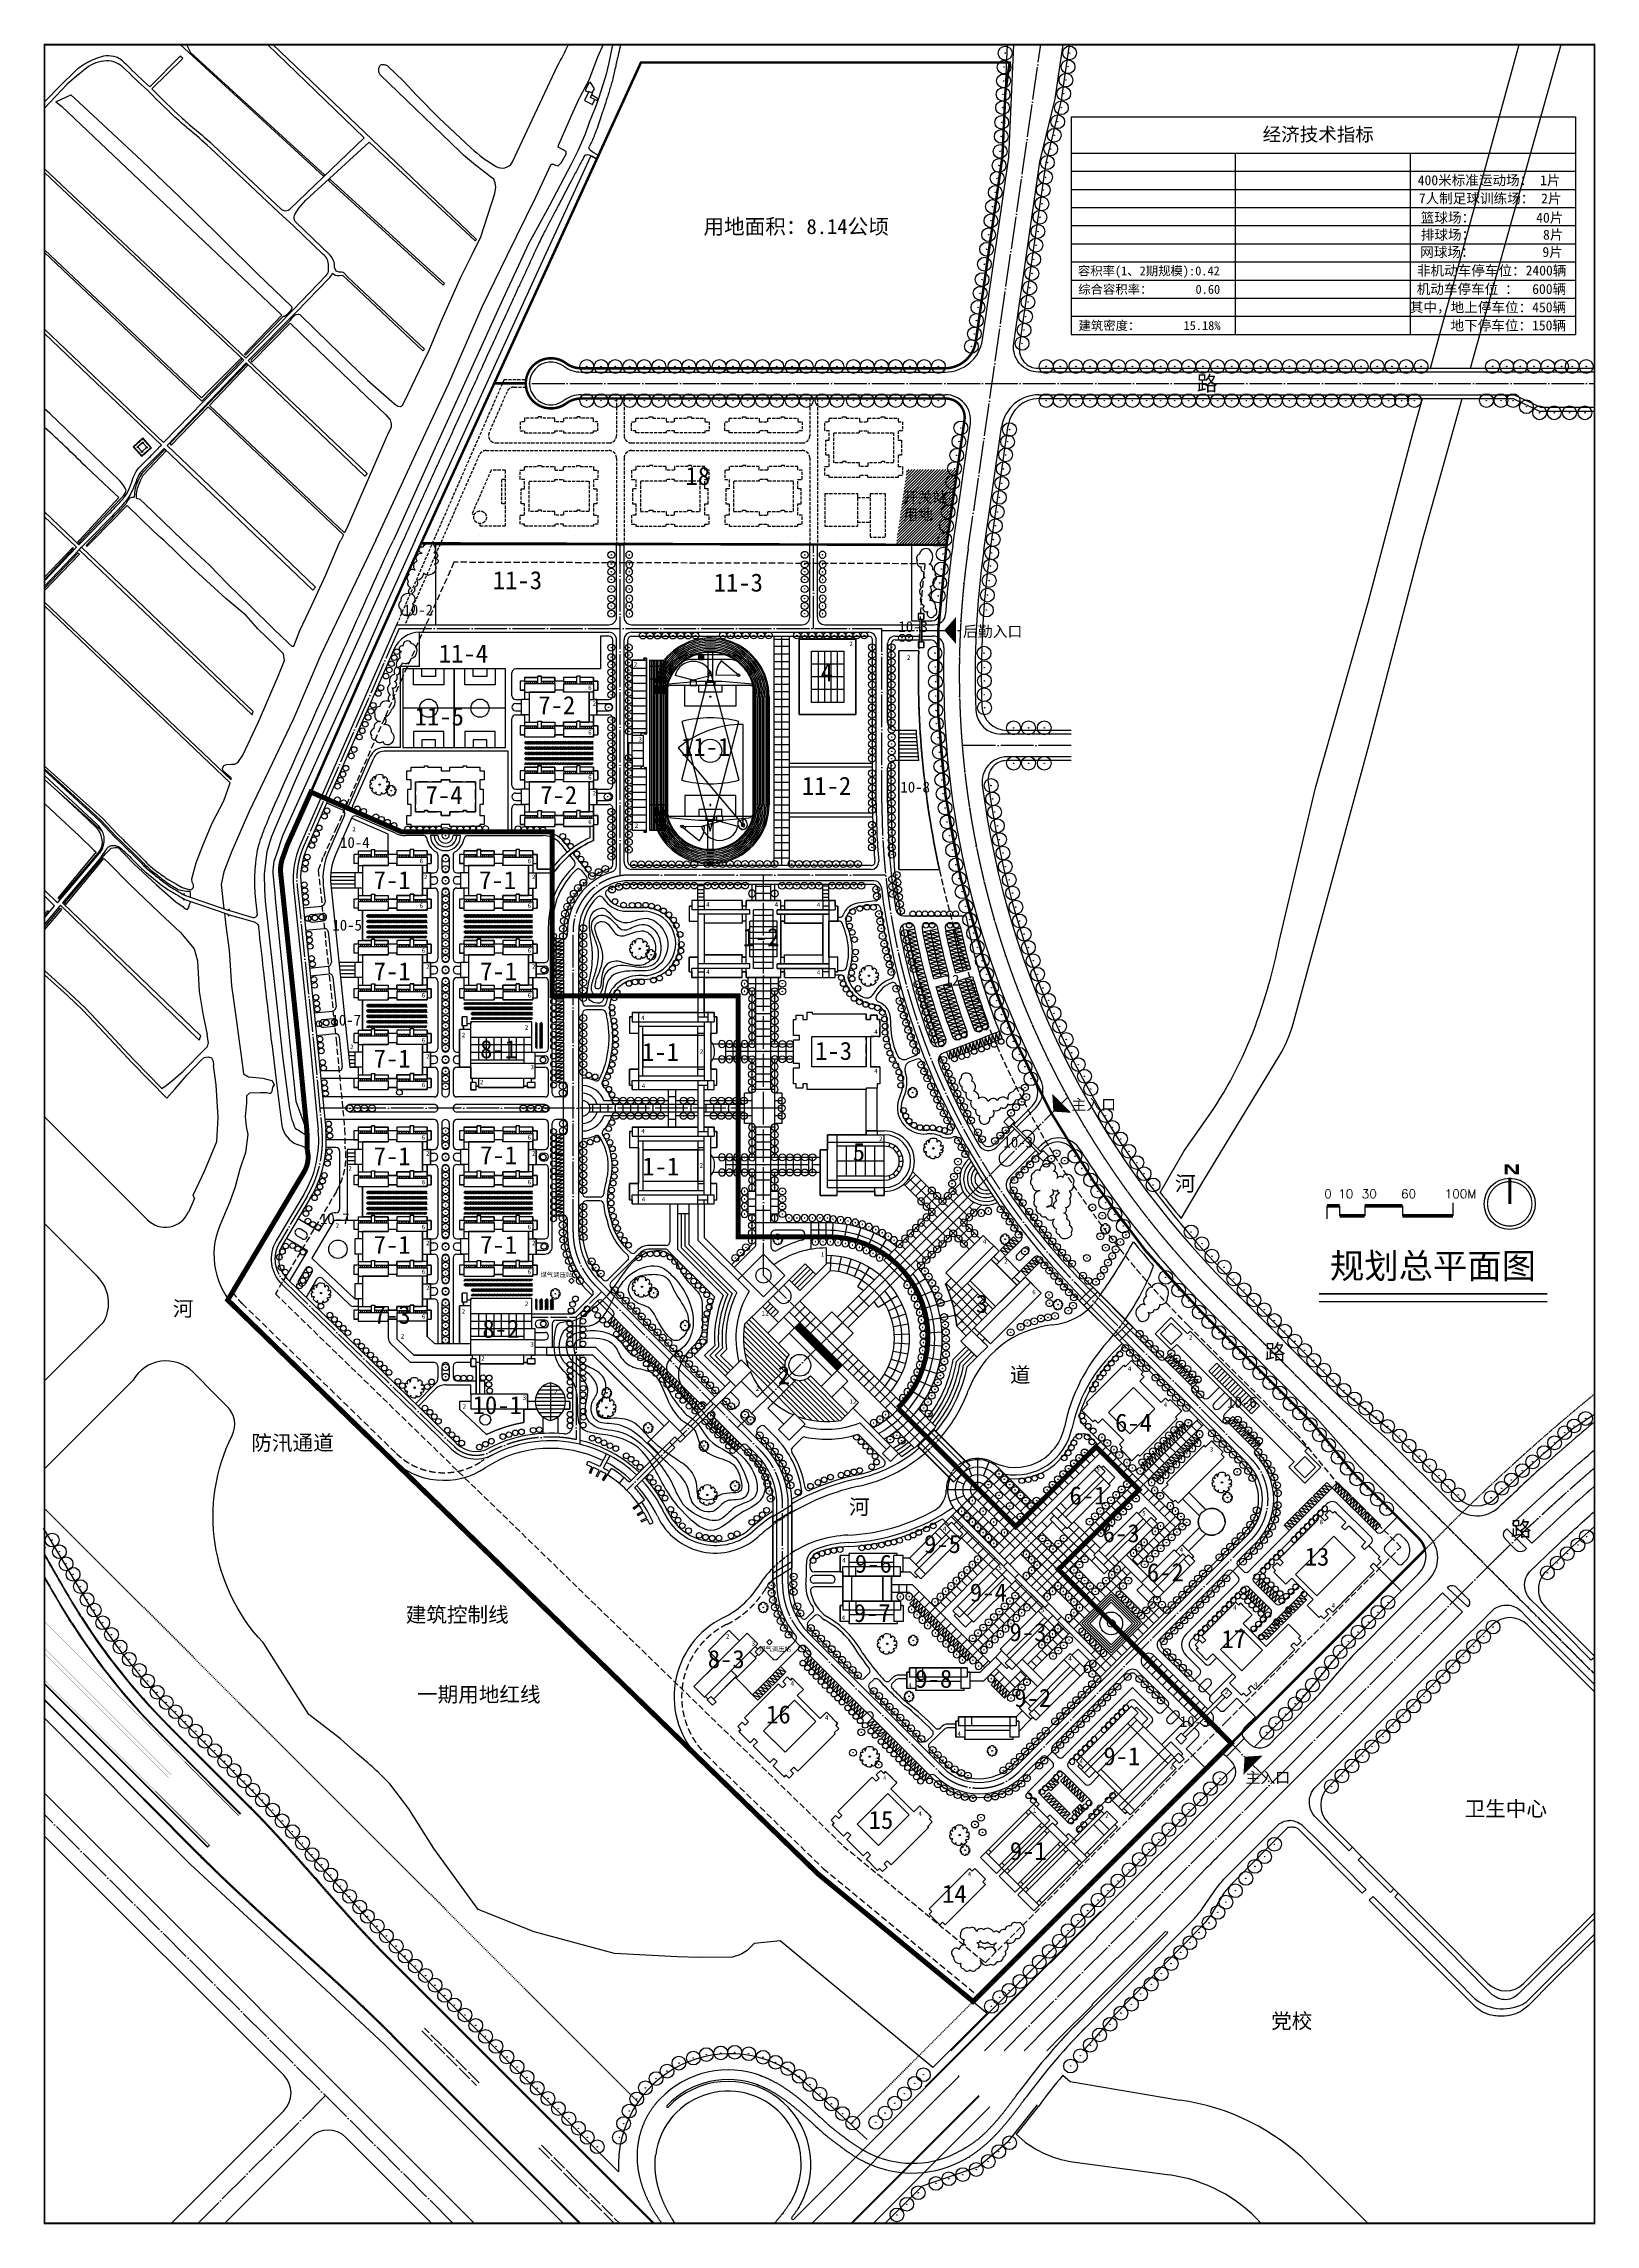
# Model space of a CAD drawing. Extents: x 39009873 to 40242873, y -38938004 to -37205504.
import ezdxf
from ezdxf.enums import TextEntityAlignment as Align

# ---------------------------------------------------------------- set-up
doc = ezdxf.new("R2010")
doc.units = 0
doc.header["$LTSCALE"] = 1000
doc.header["$MEASUREMENT"] = 0
for name, pattern in [('CENT', [15, 13, -1, 0, -1]), ('CENTERX2', [4, 2.5, -0.5, 0.5, -0.5]), ('CSX1000', [7, 6, -1]), ('DASH', [0.35, 0.25, -0.1]), ('DASH1', [1.5, 1, -0.5]), ('DASHEDX2', [1.5, 1, -0.5]), ('DOTE', [2.42, 2, -0.2, 0.02, -0.2])]:
    doc.linetypes.add(name, pattern=pattern)
doc.layers.get('0').update_dxf_attribs({"linetype": 'CONTINUOUS'})
for name, color, linetype in [('00exit', 3, 'CONTINUOUS'), ('1-CEG', 220, 'CONTINUOUS'), ('A-FACE', 4, 'CONTINUOUS'), ('A-LINE', 7, 'CONTINUOUS'), ('DOTE', 1, 'DOTE'), ('dx', 8, 'CONTINUOUS'), ('LH', 104, 'CONTINUOUS'), ('PUB_TEXT', 4, 'CONTINUOUS'), ('PUB_TITLE', 7, 'CONTINUOUS'), ('river', 190, 'CONTINUOUS'), ('ROAD-CENTERLINE', 4, 'CENTERX2'), ('ROAD-GREENLINE', 3, 'DASHEDX2'), ('TEXT', 7, 'CONTINUOUS'), ('TK', 7, 'CONTINUOUS'), ('TREE1', 62, 'CONTINUOUS'), ('人行道', 251, 'CONTINUOUS'), ('体育场', 151, 'CONTINUOUS'), ('停车', 165, 'CONTINUOUS'), ('地面非机动车', 2, 'CONTINUOUS'), ('建筑屋顶', 2, 'CONTINUOUS'), ('建筑轮廓', 254, 'CONTINUOUS'), ('玻璃', 167, 'CONTINUOUS'), ('立交', 251, 'CONTINUOUS'), ('立面2', 252, 'CONTINUOUS'), ('等高线', 250, 'DASH'), ('范围', 7, 'CONTINUOUS'), ('道路中心线', 1, 'CENT')]:
    doc.layers.add(name, color=color, linetype=linetype)
doc.styles.add('-黑体', font='SIMHEI.TTF')
doc.styles.add('HRHZ', font='SIMHEI.TTF')
doc.styles.add('ROMANTIC', font='romanc.shx', dxfattribs={"width": 0.8, "height": 20})
doc.styles.get("Standard").update_dxf_attribs({"font": 'SimSun.ttf', "height": 20})
doc.styles.add('大数字', font='ariblk.TTF')

# ---------------------------------------------------------------- blocks, each defined once
blk = doc.blocks.new('333')
at = {"layer": '建筑屋顶', "linetype": 'Continuous', "ltscale": 10}
for p, q in [((-294647, 1066661), (-294647, 1059461)), ((-291247, 1066661), (-294647, 1066661)), ((-291247, 1059461), (-294647, 1059461)), ((-291247, 1069561), (-280647, 1069561)), ((-291247, 1069561), (-291247, 1066361)), ((-280647, 1066361), (-291247, 1066361)), ((-267247, 1064561), (-291247, 1064561)), ((-291247, 1064561), (-291247, 1051961)), ((-291247, 1057961), (-267247, 1057961)), ((-290947, 1066361), (-290947, 1064561)), ((-289447, 1066361), (-289447, 1064561)), ((-287947, 1066361), (-287947, 1064561)), ((-287647, 1057961), (-287647, 1033961)), ((-286447, 1066361), (-286447, 1064561)), ((-284947, 1066361), (-284947, 1064561)), ((-283447, 1066361), (-283447, 1064561)), ((-281947, 1066361), (-281947, 1064561)), ((-280647, 1070561), (-277847, 1070561)), ((-280647, 1064561), (-280647, 1070561)), ((-277847, 1064561), (-277847, 1070561)), ((-277847, 1069561), (-267247, 1069561)), ((-267247, 1066361), (-277847, 1066361)), ((-276547, 1066361), (-276547, 1064561)), ((-275047, 1066361), (-275047, 1064561)), ((-273547, 1066361), (-273547, 1064561)), ((-272047, 1066361), (-272047, 1064561)), ((-270547, 1066361), (-270547, 1064561)), ((-269047, 1066361), (-269047, 1064561)), ((-267547, 1066361), (-267547, 1064561)), ((-267247, 1069561), (-267247, 1066361)), ((-260447, 1066661), (-267247, 1066661)), ((-267247, 1064561), (-267247, 1057961)), ((-260447, 1059461), (-267247, 1059461)), ((-249847, 1069561), (-260447, 1069561)), ((-260447, 1069561), (-260447, 1066361)), ((-260447, 1066361), (-249847, 1066361)), ((-260447, 1064561), (-236447, 1064561)), ((-260447, 1064561), (-260447, 1057961)), ((-236447, 1057961), (-260447, 1057961)), ((-260147, 1066361), (-260147, 1064561)), ((-258647, 1066361), (-258647, 1064561)), ((-257147, 1066361), (-257147, 1064561)), ((-255647, 1066361), (-255647, 1064561)), ((-254147, 1066361), (-254147, 1064561)), ((-252647, 1066361), (-252647, 1064561)), ((-251147, 1066361), (-251147, 1064561)), ((-247047, 1070561), (-249847, 1070561)), ((-249847, 1064561), (-249847, 1070561)), ((-247047, 1064561), (-247047, 1070561)), ((-236447, 1069561), (-247047, 1069561)), ((-247047, 1066361), (-236447, 1066361)), ((-245747, 1066361), (-245747, 1064561)), ((-244247, 1066361), (-244247, 1064561)), ((-242747, 1066361), (-242747, 1064561)), ((-241247, 1066361), (-241247, 1064561)), ((-240047, 1057961), (-240047, 1033961)), ((-239747, 1066361), (-239747, 1064561)), ((-238247, 1066361), (-238247, 1064561)), ((-236747, 1066361), (-236747, 1064561)), ((-236447, 1069561), (-236447, 1066361)), ((-236447, 1066661), (-233047, 1066661)), ((-236447, 1064561), (-236447, 1051961)), ((-236447, 1059461), (-233047, 1059461)), ((-233047, 1066661), (-233047, 1059461)), ((-293897, 1051961), (-293897, 1039961)), ((-287647, 1051961), (-293897, 1051961)), ((-287647, 1039961), (-293897, 1039961)), ((-291247, 1039961), (-291247, 1030761)), ((-240047, 1051961), (-233797, 1051961)), ((-240047, 1039961), (-233797, 1039961)), ((-236447, 1039961), (-236447, 1030761)), ((-233797, 1051961), (-233797, 1039961)), ((-294647, 1031061), (-294647, 1023861)), ((-291247, 1031061), (-294647, 1031061)), ((-291247, 1023861), (-294647, 1023861)), ((-291247, 1033961), (-280647, 1033961)), ((-280647, 1030761), (-291247, 1030761)), ((-267247, 1028961), (-291247, 1028961)), ((-291247, 1028961), (-291247, 1022361)), ((-291247, 1022361), (-267247, 1022361)), ((-290947, 1030761), (-290947, 1028961)), ((-289447, 1030761), (-289447, 1028961)), ((-287947, 1030761), (-287947, 1028961)), ((-286447, 1030761), (-286447, 1028961)), ((-284947, 1030761), (-284947, 1028961)), ((-283447, 1030761), (-283447, 1028961)), ((-281947, 1030761), (-281947, 1028961)), ((-280647, 1034961), (-277847, 1034961)), ((-280647, 1028961), (-280647, 1034961)), ((-277847, 1028961), (-277847, 1034961)), ((-277847, 1033961), (-267247, 1033961)), ((-267247, 1030761), (-277847, 1030761)), ((-276547, 1030761), (-276547, 1028961)), ((-275047, 1030761), (-275047, 1028961)), ((-273547, 1030761), (-273547, 1028961)), ((-272047, 1030761), (-272047, 1028961)), ((-270547, 1030761), (-270547, 1028961)), ((-269047, 1030761), (-269047, 1028961)), ((-267547, 1030761), (-267547, 1028961)), ((-267247, 1033961), (-267247, 1030761)), ((-260447, 1031061), (-267247, 1031061)), ((-267247, 1028961), (-267247, 1022361)), ((-260447, 1023861), (-267247, 1023861)), ((-249847, 1033961), (-260447, 1033961)), ((-260447, 1033961), (-260447, 1030761)), ((-260447, 1030761), (-249847, 1030761)), ((-260447, 1028961), (-236447, 1028961)), ((-260447, 1028961), (-260447, 1022361)), ((-236447, 1022361), (-260447, 1022361)), ((-260147, 1030761), (-260147, 1028961)), ((-258647, 1030761), (-258647, 1028961)), ((-257147, 1030761), (-257147, 1028961)), ((-255647, 1030761), (-255647, 1028961)), ((-254147, 1030761), (-254147, 1028961)), ((-252647, 1030761), (-252647, 1028961)), ((-251147, 1030761), (-251147, 1028961)), ((-247047, 1034961), (-249847, 1034961)), ((-249847, 1028961), (-249847, 1034961)), ((-247047, 1028961), (-247047, 1034961)), ((-236447, 1033961), (-247047, 1033961)), ((-247047, 1030761), (-236447, 1030761)), ((-245747, 1030761), (-245747, 1028961)), ((-244247, 1030761), (-244247, 1028961)), ((-242747, 1030761), (-242747, 1028961)), ((-241247, 1030761), (-241247, 1028961)), ((-239747, 1030761), (-239747, 1028961)), ((-238247, 1030761), (-238247, 1028961)), ((-236747, 1030761), (-236747, 1028961)), ((-236447, 1031061), (-233047, 1031061)), ((-236447, 1028961), (-236447, 1022361)), ((-236447, 1023861), (-233047, 1023861)), ((-233047, 1031061), (-233047, 1023861))]:
    blk.add_line(p, q, dxfattribs=at)
blk = doc.blocks.new('A$C50150841')
at = {"layer": 'TEXT', "color": 255}
for p, q in [((2.2, 10.3), (12.2, 10.3)), ((2.2, 10.3), (2.2, 0)), ((12.2, 10.3), (12.2, 2.4)), ((32.2, 10.3), (32.2, 2.4)), ((32.2, 10.3), (62.2, 10.3)), ((62.2, 10.3), (62.2, 2.4)), ((102.2, 12.8), (102.2, 2.4))]:
    blk.add_line(p, q, dxfattribs=at)
at = {"layer": 'TEXT', "color": 255, "const_width": 3}
for points in [[(2.2, 10.3), (12.2, 10.3)], [(12.2, 2.4), (32.2, 2.4)], [(32.2, 10.3), (62.2, 10.3)], [(62.2, 2.4), (102.2, 2.4)]]:
    blk.add_lwpolyline(points, dxfattribs=at)
at = {"layer": 'TEXT', "color": 255, "style": 'ROMANTIC'}
for s, p in [('0', (0, 16.3)), ('10', (11.1, 16.3)), ('30', (29.8, 16.3)), ('60', (61, 16.3)), ('100M', (95.7, 16.3))]:
    blk.add_text(s, height=7, dxfattribs=at).set_placement(p)
blk = doc.blocks.new('N')
at = {"layer": 'TK', "const_width": 2.4}
blk.add_lwpolyline([(-44.1, 0, 1), (44.1, 0, 1)], format="xyb", close=True, dxfattribs=at)
at = {"layer": 'TK', "const_width": 6}
blk.add_lwpolyline([(0, 52.1), (0, 0)], dxfattribs=at)
at = {"layer": 'TK'}
blk.add_circle((0, 0), 50.8, dxfattribs=at)
at = {"layer": 'TK', "style": '大数字', "width": 1.5}
blk.add_text('N', height=20, dxfattribs=at).set_placement((-13.3, 58.4))
blk = doc.blocks.new('sihe')
at = {"layer": '建筑屋顶', "linetype": 'Continuous', "ltscale": 10}
for p, q in [((298469, 772861), (298469, 765661)), ((301869, 772861), (298469, 772861)), ((301869, 765661), (298469, 765661)), ((301869, 775761), (312469, 775761)), ((301869, 775761), (301869, 772561)), ((312469, 772561), (301869, 772561)), ((325869, 770761), (301869, 770761)), ((301869, 770761), (301869, 758161)), ((301869, 764161), (325869, 764161)), ((302169, 772561), (302169, 770761)), ((303669, 772561), (303669, 770761)), ((305169, 772561), (305169, 770761)), ((305469, 764161), (305469, 740161)), ((306669, 772561), (306669, 770761)), ((308169, 772561), (308169, 770761)), ((309669, 772561), (309669, 770761)), ((311169, 772561), (311169, 770761)), ((312469, 776761), (315269, 776761)), ((312469, 770761), (312469, 776761)), ((315269, 770761), (315269, 776761)), ((315269, 775761), (325869, 775761)), ((325869, 772561), (315269, 772561)), ((316569, 772561), (316569, 770761)), ((318069, 772561), (318069, 770761)), ((319569, 772561), (319569, 770761)), ((321069, 772561), (321069, 770761)), ((322569, 772561), (322569, 770761)), ((324069, 772561), (324069, 770761)), ((325569, 772561), (325569, 770761)), ((325869, 775761), (325869, 772561)), ((332669, 772861), (325869, 772861)), ((325869, 770761), (325869, 764161)), ((332669, 765661), (325869, 765661)), ((343269, 775761), (332669, 775761)), ((332669, 775761), (332669, 772561)), ((332669, 772561), (343269, 772561)), ((332669, 770761), (356669, 770761)), ((332669, 770761), (332669, 764161)), ((356669, 764161), (332669, 764161)), ((332969, 772561), (332969, 770761)), ((334469, 772561), (334469, 770761)), ((335969, 772561), (335969, 770761)), ((337469, 772561), (337469, 770761)), ((338969, 772561), (338969, 770761)), ((340469, 772561), (340469, 770761)), ((341969, 772561), (341969, 770761)), ((346069, 776761), (343269, 776761)), ((343269, 770761), (343269, 776761)), ((346069, 770761), (346069, 776761)), ((356669, 775761), (346069, 775761)), ((346069, 772561), (356669, 772561)), ((347369, 772561), (347369, 770761)), ((348869, 772561), (348869, 770761)), ((350369, 772561), (350369, 770761)), ((351869, 772561), (351869, 770761)), ((353069, 764161), (353069, 740161)), ((353369, 772561), (353369, 770761)), ((354869, 772561), (354869, 770761)), ((356369, 772561), (356369, 770761)), ((356669, 775761), (356669, 772561)), ((356669, 772861), (360069, 772861)), ((356669, 770761), (356669, 758161)), ((356669, 765661), (360069, 765661)), ((360069, 772861), (360069, 765661)), ((299219, 758161), (299219, 746161)), ((305469, 758161), (299219, 758161)), ((305469, 746161), (299219, 746161)), ((301869, 746161), (301869, 736961)), ((353069, 758161), (359319, 758161)), ((353069, 746161), (359319, 746161)), ((356669, 746161), (356669, 736961)), ((359319, 758161), (359319, 746161)), ((298469, 737261), (298469, 730061)), ((301869, 737261), (298469, 737261)), ((301869, 730061), (298469, 730061)), ((301869, 740161), (312469, 740161)), ((312469, 736961), (301869, 736961)), ((325869, 735161), (301869, 735161)), ((301869, 735161), (301869, 722561)), ((301869, 728561), (325869, 728561)), ((302169, 736961), (302169, 735161)), ((303669, 736961), (303669, 735161)), ((305169, 736961), (305169, 735161)), ((305469, 728561), (305469, 704561)), ((306669, 736961), (306669, 735161)), ((308169, 736961), (308169, 735161)), ((309669, 736961), (309669, 735161)), ((311169, 736961), (311169, 735161)), ((312469, 741161), (315269, 741161)), ((312469, 735161), (312469, 741161)), ((315269, 735161), (315269, 741161)), ((315269, 740161), (325869, 740161)), ((325869, 736961), (315269, 736961)), ((316569, 736961), (316569, 735161)), ((318069, 736961), (318069, 735161)), ((319569, 736961), (319569, 735161)), ((321069, 736961), (321069, 735161)), ((322569, 736961), (322569, 735161)), ((324069, 736961), (324069, 735161)), ((325569, 736961), (325569, 735161)), ((325869, 740161), (325869, 728561)), ((332669, 737261), (325869, 737261)), ((332669, 730061), (325869, 730061)), ((343269, 740161), (332669, 740161)), ((332669, 740161), (332669, 728561)), ((332669, 736961), (343269, 736961)), ((332669, 735161), (356669, 735161)), ((356669, 728561), (332669, 728561)), ((332969, 736961), (332969, 735161)), ((334469, 736961), (334469, 735161)), ((335969, 736961), (335969, 735161)), ((337469, 736961), (337469, 735161)), ((338969, 736961), (338969, 735161)), ((340469, 736961), (340469, 735161)), ((341969, 736961), (341969, 735161)), ((346069, 741161), (343269, 741161)), ((343269, 735161), (343269, 741161)), ((346069, 735161), (346069, 741161)), ((356669, 740161), (346069, 740161)), ((346069, 736961), (356669, 736961)), ((347369, 736961), (347369, 735161)), ((348869, 736961), (348869, 735161)), ((350369, 736961), (350369, 735161)), ((351869, 736961), (351869, 735161)), ((353069, 728561), (353069, 704561)), ((353369, 736961), (353369, 735161)), ((354869, 736961), (354869, 735161)), ((356369, 736961), (356369, 735161)), ((356669, 737261), (360069, 737261)), ((356669, 735161), (356669, 722561)), ((356669, 730061), (360069, 730061)), ((360069, 737261), (360069, 730061)), ((299219, 722561), (299219, 710561)), ((305469, 722561), (299219, 722561)), ((305469, 710561), (299219, 710561)), ((301869, 710561), (301869, 701361)), ((353069, 722561), (359319, 722561)), ((353069, 710561), (359319, 710561)), ((356669, 710561), (356669, 701361)), ((359319, 722561), (359319, 710561)), ((298469, 701661), (298469, 694461)), ((301869, 701661), (298469, 701661)), ((301869, 694461), (298469, 694461)), ((301869, 704561), (312469, 704561)), ((312469, 701361), (301869, 701361)), ((325869, 699561), (301869, 699561)), ((301869, 699561), (301869, 692961)), ((302169, 701361), (302169, 699561)), ((303669, 701361), (303669, 699561)), ((305169, 701361), (305169, 699561)), ((306669, 701361), (306669, 699561)), ((308169, 701361), (308169, 699561)), ((309669, 701361), (309669, 699561)), ((311169, 701361), (311169, 699561)), ((312469, 705561), (315269, 705561)), ((312469, 699561), (312469, 705561)), ((315269, 699561), (315269, 705561)), ((315269, 704561), (325869, 704561)), ((325869, 701361), (315269, 701361)), ((316569, 701361), (316569, 699561)), ((318069, 701361), (318069, 699561)), ((319569, 701361), (319569, 699561)), ((321069, 701361), (321069, 699561)), ((322569, 701361), (322569, 699561)), ((324069, 701361), (324069, 699561)), ((325569, 701361), (325569, 699561)), ((325869, 704561), (325869, 701361)), ((332669, 701661), (325869, 701661)), ((325869, 699561), (325869, 692961)), ((332669, 694461), (325869, 694461)), ((343269, 704561), (332669, 704561)), ((332669, 704561), (332669, 701361)), ((332669, 701361), (343269, 701361)), ((332669, 699561), (356669, 699561)), ((332669, 699561), (332669, 692961)), ((332969, 701361), (332969, 699561)), ((334469, 701361), (334469, 699561)), ((335969, 701361), (335969, 699561)), ((337469, 701361), (337469, 699561)), ((338969, 701361), (338969, 699561)), ((340469, 701361), (340469, 699561)), ((341969, 701361), (341969, 699561)), ((346069, 705561), (343269, 705561)), ((343269, 699561), (343269, 705561)), ((346069, 699561), (346069, 705561)), ((356669, 704561), (346069, 704561)), ((346069, 701361), (356669, 701361)), ((347369, 701361), (347369, 699561)), ((348869, 701361), (348869, 699561)), ((350369, 701361), (350369, 699561)), ((351869, 701361), (351869, 699561)), ((353369, 701361), (353369, 699561)), ((354869, 701361), (354869, 699561)), ((356369, 701361), (356369, 699561)), ((356669, 701661), (360069, 701661)), ((356669, 699561), (356669, 692961)), ((356669, 694461), (360069, 694461)), ((360069, 701661), (360069, 694461)), ((301869, 692961), (325869, 692961)), ((356669, 692961), (332669, 692961))]:
    blk.add_line(p, q, dxfattribs=at)
blk = doc.blocks.new('dkid')
at = {"layer": '体育场'}
for p, q in [((-526373, 1202760), (-526373, 1098760)), ((-458373, 1202760), (-526373, 1202760)), ((-458373, 1098760), (-458373, 1202760)), ((-458373, 1150760), (-526373, 1150760)), ((-526373, 1098760), (-458373, 1098760))]:
    blk.add_line(p, q, dxfattribs=at)
at = {"layer": '体育场', "elevation": 0}
for points in [[(-472213, 1202760), (-472213, 1181760), (-512533, 1181760), (-512533, 1202760)], [(-483213, 1202760), (-483213, 1192760), (-501533, 1192760), (-501533, 1202760)], [(-483213, 1098760), (-483213, 1108760), (-501533, 1108760), (-501533, 1098760)]]:
    blk.add_lwpolyline(points, dxfattribs=at)
at = {"layer": '体育场'}
blk.add_lwpolyline([(-472213, 1098760), (-472213, 1119760), (-512533, 1119760), (-512533, 1098760)], dxfattribs=at)
blk.add_circle((-492373, 1150760), 12000, dxfattribs=at)
blk = doc.blocks.new('sijh')
at = {"layer": '建筑屋顶', "linetype": 'Continuous', "ltscale": 10}
for p, q in [((297927, 1092492), (285118, 1063275)), ((327119, 1079694), (297927, 1092492)), ((327119, 1066561), (327119, 1079694)), ((300469, 1045961), (281225, 1045961)), ((300469, 1042961), (281234, 1042961)), ((300469, 1048961), (281409, 1048961)), ((300469, 1039961), (281437, 1039961)), ((281458, 1039763), (296659, 894561)), ((300469, 1036961), (281751, 1036961)), ((300469, 977761), (287949, 977761)), ((300469, 974761), (288263, 974761)), ((300469, 971761), (288577, 971761)), ((300469, 968761), (288891, 968761)), ((300469, 965761), (289205, 965761)), ((300469, 906561), (295402, 906561)), ((300469, 903561), (295717, 903561)), ((300469, 900561), (296031, 900561)), ((300469, 897561), (296345, 897561)), ((300469, 894561), (296659, 894561)), ((294469, 829361), (294469, 772861)), ((300469, 829361), (294469, 829361)), ((300469, 826361), (294469, 826361)), ((300469, 823361), (294469, 823361)), ((300469, 820361), (294469, 820361)), ((300469, 817361), (294469, 817361)), ((284145, 772861), (266359, 743007)), ((299719, 772861), (284145, 772861)), ((300469, 710561), (266359, 743007))]:
    blk.add_line(p, q, dxfattribs=at)
blk.add_circle((287090, 750003), 7305, dxfattribs=at)
blk.add_arc((327705, 1044604), 46500, 156.32696, 185.976515, dxfattribs=at)
blk = doc.blocks.new('suy')
at = {"layer": '建筑屋顶', "linetype": 'Continuous'}
for p, q in [((800825, 761608), (771053, 731983)), ((809310, 753122), (773241, 717231)), ((813553, 748880), (783781, 719255)), ((787615, 748463), (787610, 748469)), ((789742, 750579), (789731, 750590)), ((791869, 752695), (791853, 752711)), ((813553, 748880), (800825, 761608)), ((775295, 727740), (770730, 723197)), ((783781, 719255), (771053, 731983)), ((834033, 728400), (793628, 688195)), ((827850, 721855), (807189, 742516)), ((813542, 740405), (809310, 744637)), ((817796, 744637), (811416, 738289)), ((829790, 732642), (817796, 744637)), ((829801, 732653), (823410, 726294)), ((829779, 724168), (825537, 728410)), ((846761, 715672), (834033, 728400)), ((800007, 694543), (771114, 723580)), ((783760, 719234), (775430, 710946)), ((795754, 690311), (775526, 710640)), ((792317, 719284), (777268, 704310)), ((796549, 715031), (778711, 697281)), ((800781, 710778), (779701, 689802)), ((804261, 698775), (783832, 719305)), ((808514, 703007), (788085, 723537)), ((810640, 705123), (790211, 725654)), ((838275, 724157), (795744, 681836)), ((846761, 715672), (806356, 675467)), ((791501, 686079), (778348, 699297)), ((805013, 706525), (783747, 685364)), ((779739, 689392), (787248, 681846)), ((793628, 688195), (782995, 677614)), ((795733, 664876), (782995, 677614)), ((804229, 673351), (791501, 686079)), ((806366, 675456), (793628, 688195)), ((802113, 679709), (799986, 677593)), ((787237, 673372), (787227, 673361)), ((804229, 673351), (795723, 664886))]:
    blk.add_line(p, q, dxfattribs=at)
blk.add_arc((676174, 679895), 104000, 5.23961, 24.605696, dxfattribs=at)
blk = doc.blocks.new('sihwh')
at = {"layer": '建筑屋顶', "linetype": 'Continuous', "ltscale": 10}
for p, q in [((688962, 1218278), (663362, 1218278)), ((668662, 1228578), (668662, 1187978)), ((673662, 1228578), (673662, 1187978)), ((678662, 1228578), (678662, 1187978)), ((683662, 1228578), (683662, 1187978)), ((688962, 1208278), (663362, 1208278)), ((688962, 1198278), (663362, 1198278))]:
    blk.add_line(p, q, dxfattribs=at)
for points in [[(653662, 1238278), (698662, 1238278), (698662, 1178278), (653662, 1178278)], [(663362, 1228578), (688962, 1228578), (688962, 1187978), (663362, 1187978)]]:
    blk.add_lwpolyline(points, close=True, dxfattribs=at)
blk = doc.blocks.new('ddijd')
at = {"layer": '建筑屋顶', "linetype": 'Continuous', "ltscale": 10}
for p, q in [((520955, 1222780), (520955, 1165180, 0)), ((520955, 1222780), (532335, 1222780)), ((520955, 1087740), (520955, 1222780)), ((520955, 1216480), (532335, 1216480)), ((532335, 1224480, 0), (530045, 1224480, 0)), ((530045, 1224180, 0), (530045, 1224480, 0)), ((530045, 1224180), (530045, 1224480)), ((530045, 1224480), (532335, 1224480)), ((532035, 1224180, 0), (530045, 1224180, 0)), ((530175, 1224180), (530045, 1224180)), ((530175, 1222780, 0), (530175, 1224180, 0)), ((530175, 1222780), (530175, 1224180)), ((530475, 1222780, 0), (530475, 1224180, 0)), ((530775, 1222780, 0), (530775, 1224180, 0)), ((532035, 1224180, 0), (532035, 1222780)), ((532335, 1224480, 0), (532335, 1164040, 0)), ((520955, 1210480), (532335, 1210480)), ((520955, 1204480), (532335, 1204480)), ((520955, 1198480), (532335, 1198480)), ((520955, 1192480), (532335, 1192480)), ((520955, 1186480), (532335, 1186480)), ((520955, 1180480), (532335, 1180480)), ((520955, 1174480), (532335, 1174480)), ((520955, 1168480), (532335, 1168480)), ((531035, 1165180, 0), (520955, 1165180, 0)), ((532335, 1165180), (520955, 1165180)), ((529815, 1163060, 0), (520955, 1163060, 0)), ((528065, 1163060), (528065, 1165180, 0)), ((529815, 1138460, 0), (529815, 1163060, 0)), ((530635, 1165180, 0), (530635, 1164040, 0)), ((530635, 1164040, 0), (530935, 1164040, 0)), ((530935, 1165180, 0), (532035, 1165180, 0)), ((530935, 1165180, 0), (530935, 1164040, 0)), ((530935, 1164900, 0), (532035, 1164900, 0)), ((530935, 1164620, 0), (532035, 1164620, 0)), ((530935, 1164340, 0), (532035, 1164340, 0)), ((532035, 1165180, 0), (532035, 1164040, 0)), ((532035, 1164040, 0), (532335, 1164040, 0)), ((532335, 1165180, 0), (532135, 1165180, 0)), ((529815, 1156760, 0), (520955, 1156760, 0)), ((529815, 1150760, 0), (520955, 1150760, 0)), ((529815, 1144760, 0), (520955, 1144760, 0)), ((529815, 1138460, 0), (520955, 1138460, 0)), ((531035, 1136340, 0), (520955, 1136340, 0)), ((532335, 1136340), (520955, 1136340)), ((520955, 1130040), (532335, 1130040)), ((528065, 1138460, 0), (528065, 1136340, 0)), ((530635, 1136340, 0), (530635, 1137480, 0)), ((530635, 1137480, 0), (530935, 1137480, 0)), ((530935, 1136340, 0), (530935, 1137480, 0)), ((530935, 1137180, 0), (532035, 1137180, 0)), ((530935, 1136900, 0), (532035, 1136900, 0)), ((530935, 1136620, 0), (532035, 1136620, 0)), ((530935, 1136340, 0), (532035, 1136340, 0)), ((532035, 1136340, 0), (532035, 1137480, 0)), ((532035, 1137480, 0), (532335, 1137480, 0)), ((532335, 1136340, 0), (532135, 1136340, 0)), ((532335, 1086040, 0), (532335, 1137480, 0)), ((520955, 1124040), (532335, 1124040)), ((520955, 1118040), (532335, 1118040)), ((520955, 1112040), (532335, 1112040)), ((520955, 1106040), (532335, 1106040)), ((520955, 1100040), (532335, 1100040)), ((520955, 1094040), (532335, 1094040)), ((520955, 1087740), (532335, 1087740)), ((532035, 1086340, 0), (530045, 1086340, 0)), ((530045, 1086340, 0), (530045, 1086040, 0)), ((530175, 1086340), (530045, 1086340)), ((530045, 1086340), (530045, 1086040)), ((532335, 1086040, 0), (530045, 1086040, 0)), ((530045, 1086040), (532335, 1086040)), ((530175, 1087740, 0), (530175, 1086340, 0)), ((530175, 1087740), (530175, 1086340)), ((530475, 1087740, 0), (530475, 1086340, 0)), ((530775, 1087740, 0), (530775, 1086340, 0)), ((532035, 1086340, 0), (532035, 1087740))]:
    blk.add_line(p, q, dxfattribs=at)
at = {"layer": '建筑屋顶', "linetype": 'Continuous', "ltscale": 10, "elevation": 0}
blk.add_lwpolyline([(520955, 1144460), (517955, 1144460), (517955, 1157060), (520955, 1157060)], dxfattribs=at)
blk = doc.blocks.new('sjjw')
at = {"layer": '建筑屋顶', "linetype": 'Continuous', "ltscale": 10}
for p, q in [((744363, 1258809), (748863, 1258809)), ((744363, 1258809), (744363, 1254309)), ((744363, 1254309), (748863, 1254309)), ((745863, 1254309), (745863, 1236309)), ((747363, 1254309), (747363, 1236309)), ((748863, 1258809), (748863, 1254309)), ((744363, 1236309), (748863, 1236309)), ((744363, 1236309), (744363, 1231809)), ((744363, 1231809), (748863, 1231809)), ((748863, 1236309), (748863, 1231809))]:
    blk.add_line(p, q, dxfattribs=at)
blk = doc.blocks.new('sihwie')
at = {"layer": '建筑屋顶'}
for p, q in [((487213, 1085836), (487213, 1076735)), ((490213, 1085836), (490213, 1074777)), ((444669, 1048961), (458495, 1048961)), ((445419, 1056461), (445419, 1051961)), ((445419, 1051961), (456943, 1051961))]:
    blk.add_line(p, q, dxfattribs=at)
for radius, start, end in [(76500, 114.485463, 144.110683), (73500, 112.989526, 145.296316)]:
    blk.add_arc((518919, 1007115), radius, start, end, dxfattribs=at)
blk = doc.blocks.new('7')
at = {"layer": 'TREE1', "linetype": 'ByBlock'}
blk.add_circle((0, 0), 3.64, dxfattribs=at)
at = {"layer": 'TREE1', "linetype": 'Continuous', "ltscale": 10}
blk.add_circle((0, 0), 0.121, dxfattribs=at)
blk = doc.blocks.new('sdji')
at = {"linetype": 'Continuous', "ltscale": 10}
for radius in [2750, 184]:
    blk.add_circle((512091, 867961), radius, dxfattribs=at)
blk = doc.blocks.new('sij')
at = {"layer": 'TREE1', "linetype": 'Continuous', "ltscale": 10}
blk.add_circle((327690, 1006813), 2250, dxfattribs=at)
blk = doc.blocks.new('M_F13')
for p, q in [((-515, 179), (-397, 193)), ((-484, 239), (-484, 239)), ((-397, 193), (-484, 239))]:
    blk.add_line(p, q)
blk.add_circle((-3, 3), 38.2)
for centre, radius, start, end in [((-8, 3), 537, 160.84261, 187.275), ((-8, 3), 527, 126.07508, 153.62454), ((-356, 208), 224, 48.52033, 80.51513), ((-8, 3), 532, 89.33215, 114.38564), ((-325, 399), 130, 343.65549, 39.76), ((-175, 449), 193, 352.07749, 26.61284), ((-85, 589), 202, 304.18683, 338.5411), ((-8, 3), 531, 62.87665, 77.70213), ((80, 476), 154, 315.84539, 359.76505), ((-244, 1929), 1632, 285.43975, 290.70994), ((412, 44), 234, 83.53226, 121.6544), ((959, 2091), 1965, 250.08649, 256.34511), ((-8, 3), 523, 31.40984, 49.47525), ((-8, 3), 534, 340.33073, 19.42997), ((-610, -942), 880, 77.37282, 85.46489), ((-5, -500), 587, 134.77817, 147.33147), ((-8, 3), 524, 200.8103, 231.43916), ((-251, -396), 87.2, 97.74104, 188.81075), ((-1350, -519), 1108, 2.94646, 10.92381), ((-8, 3), 522, 243.14983, 261.83562), ((125, -442), 220, 160.60085, 199.39915), ((100, -357), 178, 186.19115, 248.49517), ((-8, 3), 527, 274.72362, 290.3277), ((296, -376), 163, 170.63138, 220.62782), ((325, -118), 300, 230.45823, 263.10928), ((-8, 3), 514, 305.39404, 326.24638), ((358, 465), 656, 266.7455, 282.01463), ((0, -631), 545, 39.65359, 53.99299)]:
    blk.add_arc(centre, radius, start, end)
at = {"width": 0.8, "flags": 9}
for tag, p in [('XSIZE', (-62, 12)), ('YSIZE', (9, 6))]:
    blk.add_attdef(tag, p, '', height=0.2, dxfattribs=at)
blk = doc.blocks.new('*X4')
at = {"color": 0}
for p, q in [((390976, 216500), (394636, 216500)), ((390976, 216000), (394636, 216000)), ((390976, 215500), (394636, 215500)), ((390976, 215000), (394636, 215000)), ((390976, 214500), (394636, 214500)), ((390976, 214000), (394636, 214000)), ((390976, 213500), (394636, 213500)), ((390976, 213000), (394636, 213000)), ((391250, 216250), (391000, 216250)), ((391250, 215750), (391000, 215750)), ((391250, 215250), (391000, 215250)), ((391250, 214750), (391000, 214750)), ((391250, 214250), (391000, 214250)), ((391250, 213750), (391000, 213750)), ((391250, 213250), (391000, 213250)), ((391625, 216250), (391375, 216250)), ((391625, 215750), (391375, 215750)), ((391625, 215250), (391375, 215250)), ((391625, 214750), (391375, 214750)), ((391625, 214250), (391375, 214250)), ((391625, 213750), (391375, 213750)), ((391625, 213250), (391375, 213250)), ((392000, 216250), (391750, 216250)), ((392000, 215750), (391750, 215750)), ((392000, 215250), (391750, 215250)), ((392000, 214750), (391750, 214750)), ((392000, 214250), (391750, 214250)), ((392000, 213750), (391750, 213750)), ((392000, 213250), (391750, 213250)), ((392375, 216250), (392125, 216250)), ((392375, 215750), (392125, 215750)), ((392375, 215250), (392125, 215250)), ((392375, 214750), (392125, 214750)), ((392375, 214250), (392125, 214250)), ((392375, 213750), (392125, 213750)), ((392375, 213250), (392125, 213250)), ((392750, 216250), (392500, 216250)), ((392750, 215750), (392500, 215750)), ((392750, 215250), (392500, 215250)), ((392750, 214750), (392500, 214750)), ((392750, 214250), (392500, 214250)), ((392750, 213750), (392500, 213750)), ((392750, 213250), (392500, 213250)), ((393125, 216250), (392875, 216250)), ((393125, 215750), (392875, 215750)), ((393125, 215250), (392875, 215250)), ((393125, 214750), (392875, 214750)), ((393125, 214250), (392875, 214250)), ((393125, 213750), (392875, 213750)), ((393125, 213250), (392875, 213250)), ((393500, 216250), (393250, 216250)), ((393500, 215750), (393250, 215750)), ((393500, 215250), (393250, 215250)), ((393500, 214750), (393250, 214750)), ((393500, 214250), (393250, 214250)), ((393500, 213750), (393250, 213750)), ((393500, 213250), (393250, 213250)), ((393875, 216250), (393625, 216250)), ((393875, 215750), (393625, 215750)), ((393875, 215250), (393625, 215250)), ((393875, 214750), (393625, 214750)), ((393875, 214250), (393625, 214250)), ((393875, 213750), (393625, 213750)), ((393875, 213250), (393625, 213250)), ((394250, 216250), (394000, 216250)), ((394250, 215750), (394000, 215750)), ((394250, 215250), (394000, 215250)), ((394250, 214750), (394000, 214750)), ((394250, 214250), (394000, 214250)), ((394250, 213750), (394000, 213750)), ((394250, 213250), (394000, 213250)), ((394625, 216250), (394375, 216250)), ((394625, 215750), (394375, 215750)), ((394625, 215250), (394375, 215250)), ((394625, 214750), (394375, 214750)), ((394625, 214250), (394375, 214250)), ((394625, 213750), (394375, 213750)), ((394625, 213250), (394375, 213250))]:
    blk.add_line(p, q, dxfattribs=at)
blk = doc.blocks.new('whuh')
at = {"layer": '体育场'}
for p, q in [((-297709, 1222780), (-297709, 1087780)), ((-297709, 1222780), (-286158, 1222780)), ((-297709, 1222780), (-297709, 1087780)), ((-285509, 1217780), (-297709, 1217780)), ((-296489, 1222780), (-296489, 1087780)), ((-295269, 1222780), (-295269, 1087780)), ((-294049, 1222780), (-294049, 1087780)), ((-292829, 1222780), (-292829, 1087780)), ((-291609, 1222780), (-291609, 1087780)), ((-290389, 1222780), (-290389, 1087780)), ((-289169, 1222780), (-289169, 1087780)), ((-287949, 1222780), (-287949, 1087780)), ((-286729, 1222780), (-286729, 1087780)), ((-285509, 1223581), (-285509, 1087780)), ((-272040, 1127427, 0), (-249506, 1214560, 0)), ((-249506, 1214560, 0), (-226972, 1127427, 0)), ((-227009, 1210760), (-240822, 1222302)), ((-285509, 1207780), (-297709, 1207780)), ((-283509, 1202760), (-283509, 1098760)), ((-215509, 1202760), (-283509, 1202760)), ((-258697, 1205760, 0), (-282986, 1203810, 0)), ((-240321, 1205760, 0), (-258697, 1205760, 0)), ((-227009, 1210760), (-245009, 1210723)), ((-216031, 1203807, 0), (-240321, 1205760, 0)), ((-215509, 1098760), (-215509, 1202760)), ((-213509, 1193740), (-213509, 1107780)), ((-212289, 1193740), (-212289, 1107780)), ((-211069, 1193740), (-211069, 1107780)), ((-209849, 1193740), (-209849, 1107780)), ((-208629, 1193740), (-208629, 1107780)), ((-207409, 1193740), (-207409, 1107780)), ((-206189, 1193740), (-206189, 1107780)), ((-204969, 1193740), (-204969, 1107780)), ((-203749, 1193740), (-203749, 1107780)), ((-202749, 1193740), (-202749, 1107780)), ((-272040, 1174093, 0), (-249506, 1086960, 0)), ((-249506, 1086960, 0), (-226972, 1174093, 0)), ((-285509, 1107780), (-297709, 1107780)), ((-295269, 1107780), (-285509, 1107780)), ((-284829, 1107780, 0), (-284829, 1107780, 0)), ((-283509, 1098760), (-215509, 1098760)), ((-283246, 1097737, 0), (-258697, 1095760, 0)), ((-258697, 1095760, 0), (-240321, 1095760, 0)), ((-240321, 1095760, 0), (-215772, 1097737, 0)), ((-227765, 1094681, 0), (-222126, 1096733, 0)), ((-227765, 1094681, 0), (-226231, 1095965, 0)), ((-297709, 1087780), (-291776, 1087780)), ((-291776, 1087780), (-285509, 1087780)), ((-272009, 1090760), (-254009, 1090797)), ((-272009, 1090760), (-258196, 1079218))]:
    blk.add_line(p, q, dxfattribs=at)
at = {"layer": '体育场', "elevation": 0}
for points in [[(-264316, 1226993, 0.24737232), (-280533, 1218446, 0.16972967), (-289169, 1193740), (-289169, 1107780, 1), (-209849, 1107780), (-209849, 1193740)], [(-221324, 1216110, 0.25272068), (-234702, 1223333), (-264316, 1223333, 0.25272068), (-277694, 1216110, 0.01540047), (-278309, 1215340, 0.16227766), (-285509, 1193740), (-285509, 1107780, 1), (-213509, 1107780), (-213509, 1193740)], [(-234702, 1226993), (-264316, 1226993, 0.17326428)], [(-251509, 1228843), (-251509, 1206815, 0.12721607), (-247503, 1206815)], [(-209849, 1193740, 0.16972967), (-218485, 1218446, 0.24737232), (-234702, 1226993)], [(-213509, 1193740, 0.16227766), (-220709, 1215340, 0.16227766)], [(-251509, 1072637), (-251509, 1094705, -0.12721607), (-247503, 1094705)]]:
    blk.add_lwpolyline(points, format="xyb", dxfattribs=at)
for points in [[(-285509, 1193740), (-285509, 1107780, 1), (-213509, 1107780), (-213509, 1193740, 1)], [(-285459, 1193740), (-285459, 1107780, 1), (-213559, 1107780), (-213559, 1193740, 0.99999998)], [(-284709, 1193740), (-284709, 1107780, 1), (-214309, 1107780), (-214309, 1193740, 0.99999997)], [(-223509, 1171760, 0.17632698), (-274932, 1153043), (-223509, 1091760)]]:
    blk.add_lwpolyline(points, format="xyb", close=True, dxfattribs=at)
for points in [[(-258669, 1226993), (-255009, 1226993), (-255009, 1223333), (-258669, 1223333)], [(-239509, 1095160), (-239509, 1098760), (-244509, 1098760), (-244509, 1095160), (-243759, 1095160), (-243759, 1094760), (-240259, 1094760), (-240259, 1095160)]]:
    blk.add_lwpolyline(points, close=True, dxfattribs=at)
for points in [[(-247509, 1206815), (-247509, 1228843)], [(-248520, 1210742), (-263009, 1206860), (-277498, 1210742)], [(-229349, 1202760), (-229349, 1186260), (-269669, 1186260), (-269669, 1202760)], [(-240349, 1202760), (-240349, 1197260), (-258669, 1197260), (-258669, 1202760)], [(-253169, 1202760), (-253169, 1205200), (-245849, 1205200), (-245849, 1202760)], [(-240349, 1098760), (-240349, 1104260), (-258669, 1104260), (-258669, 1098760)], [(-227520, 1090778), (-242009, 1094660), (-256498, 1090778)], [(-247509, 1094705), (-247509, 1072637)], [(-227765, 1094681), (-227509, 1091760), (-226190, 1089510), (-223748, 1088268), (-221082, 1089239), (-220009, 1091760), (-220445, 1094331), (-222126, 1096733), (-224126, 1096731)], [(-223803, 1092787), (-224006, 1093346), (-224147, 1093294), (-223944, 1092735)], [(-223074, 1090785), (-222871, 1090226), (-223012, 1090174), (-223215, 1090733)]]:
    blk.add_lwpolyline(points, dxfattribs=at)
at = {"layer": '体育场'}
for points in [[(-265509, 1206360), (-265509, 1202760), (-260509, 1202760), (-260509, 1206360), (-261259, 1206360), (-261259, 1206760), (-264759, 1206760), (-264759, 1206360)], [(-249159, 1194090), (-249159, 1193390), (-249859, 1193390), (-249859, 1194090)], [(-249159, 1107430), (-249159, 1108130), (-249859, 1108130), (-249859, 1107430)]]:
    blk.add_lwpolyline(points, close=True, dxfattribs=at)
for points in [[(-229349, 1098760), (-229349, 1115260), (-269669, 1115260), (-269669, 1098760)], [(-253169, 1098760), (-253169, 1096320), (-245849, 1096320), (-245849, 1098760)]]:
    blk.add_lwpolyline(points, dxfattribs=at)
for centre, radius in [((-227009, 1210760), 1068), ((-249509, 1150760), 9150), ((-272009, 1090760), 1068), ((-223509, 1091760), 1250), ((-223509, 1091760), 1068), ((-223509, 1091760), 1068), ((-223509, 1091760), 1068)]:
    blk.add_circle(centre, radius, dxfattribs=at)
for centre, radius, start, end in [((-249509, 1193740), 45760, 359.999926, 179.999926), ((-249509, 1193740), 44540, 359.999926, 179.999926), ((-249509, 1193740), 43320, 359.999926, 179.999926), ((-249509, 1193740), 42100, 359.999926, 179.999926), ((-249509, 1193740), 40880, 359.999926, 179.999926), ((-249509, 1193740), 39660, 359.999926, 179.999926), ((-249509, 1193740), 38440, 359.999926, 179.999926), ((-249509, 1193740), 37220, 359.999926, 179.999926), ((-249509, 1193740), 46760, 0.000255, 141.60754), ((-263009, 1206860), 15000, 14.999926, 164.999926), ((-227009, 1210760), 18000, 140.118581, 180.118582), ((-233509, 1205740), 16000, 36.869824, 40.399072), ((-283509, 1202760), 1000, 269.999926, 359.999926), ((-215509, 1202760), 1000, 179.999926, 269.999926), ((-249506, 1086960, 0), 90000, 75.500074, 104.500074), ((-249506, 1214560, 0), 90000, 255.499926, 284.499926), ((-249509, 1107780), 45760, 179.999926, 359.999926), ((-249509, 1107780), 44540, 179.999926, 359.999926), ((-249509, 1107780), 43320, 179.999926, 359.999926), ((-249509, 1107780), 46760, 205.322624, 359.999926), ((-249509, 1107780), 42100, 179.999926, 359.999926), ((-249509, 1107780), 40880, 179.999926, 359.999926), ((-249509, 1107780), 39660, 179.999926, 359.999926), ((-249509, 1107780), 38440, 179.999926, 359.999926), ((-249509, 1107780), 37220, 179.999926, 359.999926), ((-249509, 1107780), 36000, 179.999926, 359.999926), ((-283509, 1098760), 1000, 359.999926, 89.999926), ((-223509, 1091760, 0), 3500, 220, 0), ((-215509, 1098760), 1000, 89.999926, 179.999926), ((-272009, 1090760), 3000, 320.118581, 0.118582), ((-272009, 1090760), 18000, 320.118581, 0.118582), ((-242009, 1094660, 0), 15000, 195.000074, 345.000074)]:
    blk.add_arc(centre, radius, start, end, dxfattribs=at)
at = {"layer": '体育场', "rotation": 359.9999262019405}
blk.add_blockref('*X4', (-649645, 1010379), dxfattribs=at)

msp = doc.modelspace()

# ---------------------------------------------------------------- hatches: boundary and pattern name
at = {"layer": '人行道', "linetype": 'Continuous', "ltscale": 10}
h = msp.add_hatch(dxfattribs=at)
h.set_pattern_fill('ANSI31', color=256, scale=1000, style=0)
h.set_pattern_definition([(45, (0, 0), (-1122.532015, 1122.532015), [])])
h.paths.add_polyline_path([(39735918, -37543785), (39727275, -37603785), (39687275, -37603785), (39695918, -37543785)])

# ---------------------------------------------------------------- linework, layer by layer
at = {"layer": '00exit', "ltscale": 10}
for points in [[(39734892, -37671686, 21600, 0, 0), (39725421, -37671686, 0, 0, 0)], [(39818926, -38047280, 21600, 0, 0), (39812229, -38053977, 0, 0, 0)], [(39970836, -38573194, 21600, 0, 0), (39964139, -38566497, 0, 0, 0)]]:
    msp.add_lwpolyline(points, format="xyseb", dxfattribs=at)
at = {"layer": 'A-FACE', "linetype": 'Continuous'}
for p, q in [((39436980, -37484454), (39726430, -37484454)), ((39732224, -37604499), (39746225, -37507305)), ((39756968, -37608063), (39771070, -37510176)), ((39826323, -37754083), (39770531, -37754083)), ((39826323, -37772083), (39775506, -37772083)), ((39896381, -38481768), (39920069, -38505456)), ((39879410, -38498739), (39903098, -38522427)), ((39924311, -38505456), (39928554, -38509699)), ((39907341, -38530912), (39903098, -38526670)), ((39932797, -38513942), (39937039, -38518184)), ((39937039, -38522427), (39939161, -38524548)), ((39941282, -38526670), (39944110, -38529498)), ((39957899, -38519952), (39948353, -38529498)), ((39957899, -38519952), (39972748, -38534801)), ((39911584, -38535155), (39915826, -38539398)), ((39920069, -38539398), (39922190, -38541519)), ((39924311, -38543640), (39927140, -38546469)), ((39972748, -38534801), (39963909, -38543640)), ((39927140, -38550711), (39917594, -38560257)), ((39917594, -38560257), (39932443, -38575106)), ((39941282, -38566268), (39932443, -38575106)), ((39352353, -38937254), (39010623, -38595523)), ((39010623, -38629464), (39200631, -38819473)), ((40083460, -38677684), (40086238, -38674920)), ((39287621, -38716958), (39466786, -38896123)), ((39280550, -38794740), (39423064, -38937254)), ((39200631, -38847757), (39111135, -38937254)), ((39221845, -38868971), (39153561, -38937254)), ((39318412, -38937254), (39250129, -38868971)), ((39678235, -38937254), (39707853, -38907636))]:
    msp.add_line(p, q, dxfattribs=at)
at = {"layer": 'A-FACE'}
for p, q in [((39465081, -37661186), (39465081, -37603786)), ((39465081, -37603786), (39471081, -37603786)), ((39471081, -37661186), (39471081, -37603786)), ((39624681, -37603786), (39618681, -37603786)), ((39618681, -37661186), (39618681, -37603786)), ((39624681, -37661186), (39624681, -37603786)), ((39290362, -37667186), (39213636, -37842197)), ((39290362, -37667186), (39459081, -37667186)), ((39308659, -37673186), (39459081, -37673186)), ((39465081, -37858019), (39465081, -37679186)), ((39471081, -37855520), (39471081, -37679186)), ((39477081, -37667186), (39612681, -37667186)), ((39477081, -37673186), (39665444, -37673186)), ((39630681, -37667186), (39706181, -37667186)), ((39671444, -37808654), (39671444, -37679186)), ((39686444, -37676186), (39706181, -37676186)), ((39707681, -37667186), (39717536, -37667186)), ((39707681, -37676186), (39716247, -37676186)), ((39288511, -37686352), (39219131, -37844606)), ((39680444, -37745083), (39680444, -37682186)), ((39689444, -37751083), (39686444, -37751083)), ((39680444, -37808654), (39680444, -37781083)), ((39689444, -37775083), (39686444, -37775083)), ((39669567, -37870520), (39475547, -37870520)), ((39667406, -37861520), (39477081, -37861520)), ((39208441, -37875569), (39221388, -37999248)), ((39214408, -37874945), (39227343, -37998500)), ((39693005, -37898538), (39742732, -37898538)), ((39696151, -37904538), (39698635, -37904538)), ((39710849, -37904538), (39716960, -37904538)), ((39729190, -37904538), (39735309, -37904538)), ((39426047, -37913528), (39426047, -37911020)), ((39435047, -38149473), (39435047, -37911020)), ((39701981, -37909079), (39696088, -37910208)), ((39708490, -37911112), (39720261, -37908782)), ((39738518, -37908265), (39726761, -37910667)), ((39743563, -37990449), (39732334, -37994681)), ((39760407, -37984101), (39749178, -37988333)), ((39758695, -37988014), (39753093, -37990164)), ((39769273, -37990380), (39771423, -37995982)), ((39221359, -37998952), (39228083, -38068742)), ((39227331, -37998377), (39234056, -38068166)), ((39721105, -37998913), (39726720, -37996797)), ((39725086, -38000915), (39722308, -38001981)), ((39727262, -38006507), (39724552, -38007547)), ((39727262, -38006507), (39729412, -38012108)), ((39729412, -38012108), (39740615, -38007808)), ((39741890, -37994465), (39736289, -37996615)), ((39739865, -38001669), (39738465, -38002206)), ((39738465, -38002206), (39740615, -38007808)), ((39739865, -38001669), (39742016, -38007270)), ((39742016, -38007270), (39756019, -38001895)), ((39755269, -37995756), (39753869, -37996293)), ((39753869, -37996293), (39756019, -38001895)), ((39755269, -37995756), (39757420, -38001357)), ((39757420, -38001357), (39771423, -37995982)), ((39423047, -38030528), (39417047, -38030528)), ((39418047, -38030528), (39423047, -38030528)), ((39423047, -38060341), (39423047, -38042341)), ((39426047, -38039341), (39426047, -38033528)), ((39798092, -38051143), (39782803, -38066432)), ((39423047, -38072153), (39417047, -38072153)), ((39426047, -38069153), (39426047, -38063341)), ((39781389, -38067847), (39767057, -38082178)), ((39798359, -38084817), (39777262, -38105914)), ((39799773, -38083403), (39802474, -38080702)), ((39216634, -38119791), (39194651, -38156690)), ((39221789, -38122862), (39199806, -38159761)), ((39426047, -38149473), (39426047, -38139653)), ((39199189, -38191098), (39333888, -38322035)), ((39203372, -38186796), (39338071, -38317733)), ((39451302, -38188718), (39543182, -38280598)), ((39835155, -38202047), (39833853, -38200745)), ((39841519, -38195683), (39840217, -38194381)), ((39873339, -38227503), (39841519, -38195683)), ((40039568, -38280486), (39951308, -38192226)), ((39864642, -38236200), (39832822, -38204380)), ((39864854, -38235988), (39833034, -38204168)), ((39866975, -38233867), (39835155, -38202047)), ((40021891, -38298164), (39933630, -38209904)), ((39430055, -38222641), (39430055, -38241341)), ((39436055, -38220869), (39436055, -38241341)), ((39966384, -38333276), (39866975, -38233867)), ((39896381, -38250544), (39873339, -38227503)), ((39430055, -38247341), (39430055, -38304068)), ((39436055, -38247341), (39436055, -38318278)), ((39535404, -38285547), (39536818, -38286961)), ((39547425, -38284840), (39582590, -38320005)), ((39946232, -38300396), (39922897, -38277061)), ((40077657, -38314332), (40039568, -38280486)), ((39542475, -38292618), (39541061, -38291204)), ((40055736, -38336252), (40021891, -38298164)), ((39568991, -38319135), (39576226, -38326369)), ((40131106, -38367781), (40077657, -38314332)), ((40110260, -38390776), (40055736, -38336252)), ((39592481, -38373865), (39592481, -38365614)), ((39592481, -38423865), (39592481, -38373865)), ((39601481, -38368456), (39601481, -38365614)), ((39601481, -38418456), (39601481, -38368456)), ((39604481, -38416653), (39604481, -38366653)), ((39604781, -38416473), (39604781, -38366473)), ((39589181, -38425849), (39589181, -38375849)), ((39589481, -38425668), (39589481, -38375668)), ((39781829, -38575106), (39966384, -38390552)), ((39958960, -38410704), (39972748, -38396916)), ((39592481, -38429045), (39592481, -38423865)), ((39601481, -38429045), (39601481, -38418456)), ((39896381, -38473283), (39950474, -38419189)), ((40080973, -38455323), (40110231, -38426160)), ((40055840, -38480411), (40080973, -38455323)), ((39593227, -38488557), (39607319, -38474465)), ((39617737, -38468290), (39724554, -38575106)), ((39582310, -38481884), (39588984, -38488557)), ((39595348, -38494921), (39611373, -38478896)), ((39595348, -38494921), (39599591, -38499164)), ((39615616, -38478896), (39618488, -38481768)), ((40028269, -38511553), (40041353, -38496079)), ((39560036, -38504157), (39577317, -38521438)), ((39587923, -38510831), (39577317, -38521438)), ((39584741, -38505528), (39583681, -38506589)), ((39583681, -38506589), (39587923, -38510831)), ((39588984, -38509771), (39584741, -38505528)), ((39599591, -38499164), (39588984, -38509771)), ((39811528, -38558136), (39870925, -38498739)), ((40000000, -38540537), (40018627, -38521919)), ((39988554, -38551977), (40000000, -38540537)), ((39949767, -38566268), (39963909, -38552126)), ((39963909, -38552126), (39967674, -38555890)), ((39984649, -38555887), (39988554, -38551977)), ((39788193, -38581470), (39803043, -38566621)), ((39953546, -38570047), (39949767, -38566268)), ((39924125, -38616465), (39953550, -38587013)), ((39860946, -38678952), (39882404, -38657504)), ((39837820, -38702221), (39860946, -38678952))]:
    msp.add_line(p, q, dxfattribs=at)
at = {"layer": 'A-FACE', "linetype": 'Continuous', "ltscale": 10}
for p, q in [((39417047, -37931528), (39417047, -37916528)), ((39417047, -37916528), (39423047, -37916528)), ((39423047, -37931528), (39417047, -37931528)), ((39417047, -37948028), (39417047, -37933028)), ((39417047, -37933028), (39423047, -37933028)), ((39423047, -37933028), (39423047, -37931528)), ((39423047, -37948028), (39417047, -37948028)), ((39417047, -37964528), (39417047, -37949528)), ((39417047, -37949528), (39423047, -37949528)), ((39423047, -37949528), (39423047, -37948028)), ((39423047, -37964528), (39417047, -37964528)), ((39417047, -37981028), (39417047, -37966028)), ((39417047, -37966028), (39423047, -37966028)), ((39423047, -37966028), (39423047, -37964528)), ((39423047, -37981028), (39417047, -37981028)), ((39417047, -37997528), (39417047, -37982528)), ((39417047, -37982528), (39423047, -37982528)), ((39423047, -37982528), (39423047, -37981028)), ((39423047, -37997528), (39417047, -37997528)), ((39417047, -38014028), (39417047, -37999028)), ((39417047, -37999028), (39423047, -37999028)), ((39423047, -37999028), (39423047, -37997528)), ((39423047, -38014028), (39417047, -38014028)), ((39417047, -38030528), (39417047, -38015528)), ((39417047, -38015528), (39423047, -38015528)), ((39423047, -38015528), (39423047, -38014028)), ((39417047, -38072153), (39417047, -38087153)), ((39417047, -38087153), (39423047, -38087153)), ((39423047, -38088653), (39417047, -38088653)), ((39417047, -38088653), (39417047, -38103653)), ((39423047, -38087153), (39423047, -38088653)), ((39417047, -38103653), (39423047, -38103653)), ((39423047, -38105153), (39417047, -38105153)), ((39417047, -38105153), (39417047, -38120153)), ((39423047, -38103653), (39423047, -38105153)), ((39417047, -38120153), (39423047, -38120153)), ((39423047, -38121653), (39417047, -38121653)), ((39417047, -38121653), (39417047, -38136653)), ((39423047, -38120153), (39423047, -38121653)), ((39417047, -38136653), (39423047, -38136653)), ((39433069, -38212884), (39445784, -38200170)), ((39444938, -38195082), (39445784, -38195927)), ((39832822, -38204380), (39843853, -38193350)), ((39836570, -38207704), (39847176, -38197097)), ((39875460, -38225382), (39843641, -38193562)), ((39875673, -38225169), (39843853, -38193350)), ((39397747, -38214641), (39428827, -38214641)), ((39437812, -38216626), (39450026, -38204412)), ((39454269, -38204412), (39462218, -38212362)), ((39462218, -38216604), (39457976, -38220847)), ((39414047, -38222641), (39414047, -38241341)), ((39417047, -38219641), (39427055, -38219641)), ((39457976, -38220847), (39468582, -38231454)), ((39468582, -38231454), (39472825, -38227211)), ((39473885, -38228272), (39469643, -38232514)), ((39469643, -38232514), (39480249, -38243121)), ((39472825, -38227211), (39473885, -38228272)), ((39861318, -38232453), (39871925, -38221846)), ((39864642, -38236200), (39875673, -38225169)), ((39480249, -38243121), (39484492, -38238878)), ((39485553, -38239939), (39481310, -38244182)), ((39481310, -38244182), (39491917, -38254788)), ((39484492, -38238878), (39485553, -38239939)), ((39491917, -38254788), (39496159, -38250545)), ((39497220, -38251606), (39492977, -38255849)), ((39496159, -38250545), (39497220, -38251606)), ((39900623, -38250544), (39904866, -38246302)), ((39904866, -38246302), (39915473, -38256908)), ((39492977, -38255849), (39503584, -38266455)), ((39503584, -38266455), (39507827, -38262213)), ((39508887, -38263273), (39504645, -38267516)), ((39504645, -38267516), (39515251, -38278123)), ((39507827, -38262213), (39508887, -38263273)), ((39915473, -38256908), (39911230, -38261151)), ((39911230, -38261151), (39912291, -38262212)), ((39912291, -38262212), (39916533, -38257969)), ((39916533, -38257969), (39927140, -38268576)), ((39922897, -38272818), (39927140, -38268576)), ((39515251, -38278123), (39519494, -38273880)), ((39520554, -38274941), (39516312, -38279183)), ((39516312, -38279183), (39526918, -38289790)), ((39519494, -38273880), (39520554, -38274941)), ((39526918, -38289790), (39531161, -38285547)), ((39542475, -38296861), (39538232, -38301104)), ((39538232, -38301104), (39548839, -38311710)), ((39950474, -38300396), (39954717, -38296153)), ((39954717, -38296153), (39965324, -38306759)), ((39548839, -38311710), (39553081, -38307468)), ((39554142, -38308528), (39549899, -38312771)), ((39549899, -38312771), (39560506, -38323377)), ((39553081, -38307468), (39554142, -38308528)), ((39560506, -38323377), (39564749, -38319135)), ((39965324, -38306759), (39961081, -38311002)), ((39961081, -38311002), (39962142, -38312063)), ((39962142, -38312063), (39966384, -38307820)), ((39966384, -38307820), (39976991, -38318427)), ((39976991, -38318427), (39972748, -38322669)), ((39604781, -38366473), (39589181, -38375849)), ((39604781, -38371473), (39589181, -38380849)), ((39048596, -38450171), (39009879, -38384964)), ((39604781, -38416473), (39589181, -38425849)), ((39604481, -38411653), (39589481, -38420668)), ((39618488, -38486011), (39614245, -38490254)), ((39614245, -38490254), (39624852, -38500860)), ((39624852, -38500860), (39629094, -38496618)), ((39630155, -38497678), (39625912, -38501921)), ((39625912, -38501921), (39636519, -38512528)), ((39629094, -38496618), (39630155, -38497678)), ((39636519, -38512528), (39640762, -38508285)), ((39641822, -38509346), (39637580, -38513588)), ((39640762, -38508285), (39641822, -38509346)), ((39180140, -38598164), (39100156, -38517600)), ((39637580, -38513588), (39648186, -38524195)), ((39648186, -38524195), (39652429, -38519952)), ((39653490, -38521013), (39649247, -38525255)), ((39649247, -38525255), (39659853, -38535862)), ((39652429, -38519952), (39653490, -38521013)), ((39126400, -38651904), (39010623, -38535929)), ((39664096, -38531619), (39659853, -38535862)), ((39664096, -38540105), (39668339, -38535862)), ((39674703, -38550711), (39664096, -38540105)), ((39678945, -38546469), (39674703, -38550711)), ((39675763, -38551772), (39680006, -38547529)), ((39680006, -38547529), (39678945, -38546469)), ((39675763, -38551772), (39686370, -38562379)), ((39686370, -38562379), (39690613, -38558136)), ((39691673, -38559197), (39687431, -38563439)), ((39687431, -38563439), (39698037, -38574046)), ((39690613, -38558136), (39691673, -38559197)), ((39698037, -38574046), (39702280, -38569803)), ((39703341, -38570864), (39699098, -38575106)), ((39699098, -38575106), (39709705, -38585713)), ((39702280, -38569803), (39703341, -38570864)), ((39709705, -38585713), (39713947, -38581470)), ((39283401, -38712692), (39180140, -38598164)), ((39210874, -38729923), (39126400, -38651904)), ((39466786, -38896123), (39283401, -38712692)), ((39280550, -38794740), (39210874, -38729923))]:
    msp.add_line(p, q, dxfattribs=at)
at = {"layer": 'A-FACE', "linetype": 'Continuous'}
for points in [[(39436980, -37466454), (39726122, -37466454, 0.37290306), (39755816, -37440731), (39776702, -37295747), (39780781, -37206254)], [(40242123, -37466454), (39800456, -37466454, -0.45676709), (39780660, -37443602), (39801446, -37299311), (39813683, -37249437), (39819903, -37206254)]]:
    msp.add_lwpolyline(points, format="xyb", dxfattribs=at)
for points in [[(39806360, -37300266), (39818597, -37250392)], [(39800763, -37484454), (40178269, -37484454), (40199267, -37494454), (40242123, -37494454)]]:
    msp.add_lwpolyline(points, dxfattribs=at)
at = {"layer": 'A-FACE', "flags": 128}
for points in [[(40242123, -38351609, 0.01142853), (40194970, -38394416), (40192357, -38396936), (40176963, -38381244), (40178360, -38379920), (40202053, -38357893, -0.00777471), (40242123, -38322713)], [(40210935, -38400000), (40211321, -38399629, -0.00777955), (40242123, -38371549, -0.00777955)], [(40177484, -38400000), (40170913, -38393013, -0.35778279), (40171013, -38386889), (40172609, -38385374), (40186958, -38400000)], [(40186958, -38400000), (40188068, -38401073), (40186263, -38402814, -0.33065487), (40180071, -38402750), (40177484, -38400000)], [(40192376, -38442515, -0.16069588), (40187030, -38433453, -0.23844463), (40190481, -38419631)], [(39846576, -38710288, 0.00395739), (39890877, -38665987, -0.00374023), (39904216, -38652906), (39917996, -38639576), (39925425, -38632148), (39988234, -38569334), (40000000, -38557551)], [(40000000, -38588658), (39982123, -38606564), (39945756, -38642924, -0.00134698), (39933682, -38655091), (39916840, -38672382, -0.01170242), (39910568, -38678848), (39884233, -38705332), (39862923, -38726565)], [(39870755, -38735663), (39901057, -38705482, -0.93015368), (39902499, -38707014), (39872490, -38737100)], [(39872490, -38737100), (39857972, -38751603), (39843888, -38765699), (39828931, -38780750, 0.01929424), (39811819, -38799362), (39811508, -38799142)]]:
    msp.add_lwpolyline(points, format="xyb", dxfattribs=at)
for points in [[(40190481, -38419631), (40210935, -38400000)], [(40000000, -38557551), (40046274, -38511208), (40095008, -38462512), (40121296, -38436332)], [(40121296, -38436332), (40137380, -38451352), (40116731, -38471914), (40087353, -38501269), (40032563, -38556042), (40000000, -38588658)], [(40192376, -38442515), (40196815, -38446968), (40217977, -38468049), (40238487, -38488666), (40239510, -38489577), (40242123, -38487378)], [(39837820, -38702221), (39809629, -38730352), (39809356, -38730054)], [(39846935, -38710595), (39831733, -38725733), (39804780, -38752694), (39757518, -38800000)], [(39739425, -38800000), (39764741, -38774682), (39792500, -38746898), (39809356, -38730054)], [(39862630, -38726258), (39832440, -38756434), (39809350, -38779556), (39788919, -38800000)], [(39870755, -38735663), (39842893, -38763527), (39843164, -38763797)], [(39877157, -38742302), (39865527, -38753933), (39846695, -38772795), (39836962, -38782587), (39827885, -38791993), (39821133, -38799423), (39820625, -38800000)], [(39843164, -38763797), (39818453, -38788517), (39806974, -38800000)]]:
    msp.add_lwpolyline(points, dxfattribs=at)
msp.add_lwpolyline([(40141432, -38447317), (40125365, -38432312, -0.47301795), (40132199, -38431648), (40141553, -38440926, -0.41903557)], format="xyb", close=True, dxfattribs=at)
at = {"layer": 'A-FACE', "linetype": 'Continuous', "flags": 128}
for points in [[(40049928, -38638430), (40047175, -38641160), (40037283, -38631183), (40019737, -38613584, -0.15974728), (40015971, -38605872, -0.22293127), (40019392, -38591766), (40023133, -38588032), (40044909, -38566309), (40091424, -38519727), (40128340, -38482890), (40161538, -38449732, -0.17625596), (40173204, -38445952, -0.17229687), (40183267, -38450312)], [(39877157, -38742302), (39923297, -38695976, 0.02562293), (39930461, -38687445), (39941906, -38670792, -0.03077139), (39949793, -38661650), (39989725, -38621515, -0.20619709), (40000000, -38617136, -0.20619709)], [(40057597, -38674896), (40060787, -38671837), (40022833, -38633678), (40011018, -38621805, 0.13459817), (40000602, -38617151, 0.0106615), (40000000, -38617136)], [(40187482, -38761835, -0.32164915), (40147682, -38759257), (40115777, -38727167), (40086902, -38698088), (40066359, -38677438), (40063197, -38680469)], [(40242123, -38694998), (40217370, -38719506), (40196276, -38740443), (40181149, -38755445, -0.21609502), (40170338, -38759460, -0.10839181), (40163940, -38757578, -0.05765455), (40159942, -38754742), (40156177, -38750798)]]:
    msp.add_lwpolyline(points, format="xyb", dxfattribs=at)
for points in [[(40183267, -38450312), (40188530, -38455629), (40209546, -38476575), (40242123, -38509225)], [(40080051, -38674258), (40063479, -38657605), (40054401, -38648448), (40057167, -38645705)], [(40082822, -38671487), (40080051, -38674258)], [(40156177, -38750798), (40124245, -38718670), (40083460, -38677684)], [(40242123, -38707517), (40228159, -38721458), (40207018, -38742381), (40187482, -38761835)]]:
    msp.add_lwpolyline(points, dxfattribs=at)
at = {"layer": 'A-FACE', "linetype": 'Continuous'}
for centre, radius, start, end in [((39412980, -37475454), 20000, 53.130102, 306.869898), ((39412980, -37475454), 17000, 53.130102, 306.869898), ((39436980, -37443454), 23000, 233.130102, 270), ((39436980, -37443454), 20000, 233.130102, 270), ((39436980, -37507454), 23000, 90, 126.869898), ((39436980, -37507454), 20000, 90, 126.869898), ((39726430, -37504454), 20000, 351.802557, 90), ((39800763, -37514454), 30000, 90, 171.802557), ((40437444, -37706090), 712500, 171.802557, 176.193001), ((40437444, -37706090), 687500, 171.802557, 182.403506), ((39717536, -37658186), 9000, 270, 356.193001), ((39716247, -37685186), 9000, 358.339694, 90), ((40437444, -37706090), 712500, 178.339694, 206.85636), ((39770531, -37734083), 20000, 182.403506, 270), ((39775506, -37792083), 20000, 90, 187.401882), ((40437444, -37706090), 687500, 187.401882, 225), ((39423047, -37913528), 3000, 270, 0), ((40437444, -37706090), 712500, 212.054255, 225), ((39533282, -38287669), 3000, 45, 135), ((39540353, -38294740), 3000, 315, 45), ((39566870, -38321256), 3000, 45, 135), ((39717236, -38032032), 788653, 210.600394, 210.669106), ((39458368, -38190259), 485250, 212.386295, 222.421679), ((39900623, -38477526), 6000, 135, 225), ((39616366, -38483890), 3000, 315, 45), ((39875168, -38502982), 6000, 45, 135), ((39922190, -38503335), 3000, 225, 315), ((39930675, -38511820), 3000, 135, 315), ((39900977, -38524548), 3000, 315, 45), ((39909462, -38533034), 3000, 315, 135), ((39939161, -38520306), 3000, 135, 225), ((39946232, -38527377), 3000, 225, 315), ((39666217, -38533741), 3000, 315, 45), ((39917947, -38541519), 3000, 45, 135), ((39925019, -38548590), 3000, 315, 45), ((39186489, -38833615), 20000, 315, 45), ((37055956, -41681627), 3834823, 47.142044, 48.179395), ((39235987, -38883113), 20000, 45, 135)]:
    msp.add_arc(centre, radius, start, end, dxfattribs=at)
at = {"layer": 'A-FACE'}
for centre, radius, start, end in [((39459081, -37661186), 6000, 270, 0), ((39477081, -37661186), 6000, 180, 270), ((39612681, -37661186), 6000, 270, 0), ((39630681, -37661186), 6000, 180, 270), ((39308659, -37695186), 22000, 90, 156.32696), ((39459081, -37679186), 6000, 0, 90), ((39477081, -37679186), 6000, 90, 180), ((39665444, -37679186), 6000, 0, 90), ((39686444, -37682186), 6000, 90, 180), ((39686444, -37745083), 6000, 180, 270), ((39686444, -37781083), 6000, 90, 180), ((40225944, -37808654), 554500, 180, 184.796379), ((40225944, -37808654), 545500, 180, 188.944919), ((39274082, -37868697), 66000, 156.32696, 185.976515), ((39274082, -37868697), 60000, 156.32696, 185.976515), ((39667406, -37855520), 6000, 270, 4.796379), ((39475547, -37911020), 49500, 107.258159, 180.000038), ((39475547, -37911020), 40500, 90, 180), ((39459081, -37858019), 6000, 287.258159, 0), ((39477081, -37855520), 6000, 180, 270), ((39669567, -37876520), 6000, 6.954518, 90), ((40225944, -37808654), 554500, 186.954518, 225), ((39693005, -37892538), 6000, 188.944919, 270), ((39696151, -37910538), 6000, 90, 190.885627), ((39698635, -37907538), 3000, 10.6211, 90), ((40225944, -37808654), 533500, 190.6211, 190.85), ((39710849, -37907538), 3000, 90, 190.867021), ((39716960, -37907538), 3000, 10.99433, 90), ((40225944, -37808654), 515500, 190.99433, 191.2), ((39729190, -37907538), 3000, 90, 191.258171), ((39735309, -37907538), 3000, 11.394931, 90), ((40225944, -37808654), 497500, 191.394931, 191.55), ((40225944, -37808654), 491500, 190.537387, 201.699457), ((40225944, -37808654), 545500, 190.885627, 200.362777), ((40225944, -37808654), 539500, 190.85, 200.65), ((40225944, -37808654), 527500, 190.867021, 191.2), ((40225944, -37808654), 509500, 191.258171, 191.55), ((39740815, -37991664), 3000, 291, 20.668489), ((40225944, -37808654), 515500, 200.65, 200.668489), ((40225944, -37808654), 509500, 200.65, 200.660635), ((39752018, -37987363), 3000, 200.660635, 291), ((39757620, -37985213), 3000, 291, 20.656567), ((40225944, -37808654), 497500, 200.65, 200.656567), ((39720158, -37996380), 6000, 200.362777, 291), ((39726702, -38013148), 6000, 111, 202.274525), ((39724010, -37998115), 3000, 291, 20.679612), ((40225944, -37808654), 533500, 200.65, 200.679612), ((40225944, -37808654), 527500, 200.65, 200.672282), ((39735214, -37993814), 3000, 200.672282, 291), ((40225944, -37808654), 545500, 202.274525, 209.865687), ((39783950, -38037001), 20000, 315, 26.85636), ((39423047, -38033528), 3000, 0, 90), ((39423047, -38039341), 3000, 270, 0), ((39423047, -38063341), 3000, 0, 90), ((39144471, -38076798), 84000, 329.214855, 5.503787), ((39144471, -38076798), 90000, 329.214855, 5.503787), ((39423047, -38069153), 3000, 270, 0), ((39760693, -38075814), 9000, 209.865687, 315), ((39816617, -38094844), 20000, 32.054255, 135), ((39783626, -38112278), 9000, 135, 214.467253), ((40225944, -37808654), 545500, 214.467253, 225), ((39490547, -38149473), 64500, 180, 225), ((39490547, -38149473), 55500, 180, 225), ((39218706, -38171021), 28000, 149.214855, 225.811367), ((39218706, -38171021), 22000, 149.214855, 225.811367), ((39898502, -38248423), 3000, 225, 315), ((39925019, -38274940), 3000, 135, 225), ((39412119, -38415903), 116800, 100.194402, 115.565199), ((39424055, -38304068), 6000, 264.102335, 0), ((41331377, -39607392), 1701290, 129.884602, 131.776662), ((40329991, -38410008), 140362, 128.756509, 129.645291), ((39353405, -38301958), 28000, 225.811367, 297.519011), ((39353405, -38301958), 22000, 225.811367, 297.519011), ((39412547, -38415476), 106000, 84.102335, 117.519011), ((39412547, -38415476), 100000, 76.403529, 117.519011), ((39536981, -38365614), 64500, 360, 45), ((39536981, -38365614), 55500, 360, 45), ((39937746, -38361914), 40500, 315, 45), ((39937746, -38361914), 49500, 315, 45), ((46732497, -45425651), 9639816, 132.6776412, 132.9378226), ((40148783, -38350103), 25000, 225, 312.937823), ((40092583, -38408454), 25000, 314.906332, 45), ((39952596, -38421311), 3000, 45, 135), ((39961081, -38412825), 3000, 135, 225), ((39656981, -38429045), 64500, 180, 219.900311), ((39656981, -38429045), 55500, 180, 225), ((39605198, -38472343), 3000, 315, 39.900311), ((39613494, -38481018), 3000, 45, 135), ((39591105, -38486436), 3000, 225, 315), ((40189394, -38618423), 192052, 134.059554, 140.429026), ((39923099, -38423401), 137228, 314.117043, 320.030537), ((39666217, -38533741), 3000, 45, 135), ((39968152, -38547883), 6000, 135, 225), ((39813649, -38560257), 3000, 135, 225), ((39945525, -38570510), 6000, 45, 135), ((39976160, -38547405), 12000, 225, 315.025749), ((39753192, -38546469), 49500, 225, 315), ((39753192, -38546469), 40500, 225, 315), ((39805164, -38568743), 3000, 45, 135), ((39945061, -38578532), 12000, 315.025749, 45), ((38938336, -37645297), 1383816, 314.166784, 315.428079), ((41139604, -39928572), 1787782, 133.786437, 134.685735)]:
    msp.add_arc(centre, radius, start, end, dxfattribs=at)
at = {"layer": 'A-FACE', "linetype": 'Continuous', "ltscale": 10}
for centre, radius, start, end in [((39423047, -38139653), 3000, 0, 90), ((39443662, -38198048), 3000, 315, 45), ((39428827, -38208641), 6000, 270, 315), ((39452147, -38206534), 3000, 45, 135), ((39460097, -38214483), 3000, 315, 45), ((39417047, -38222641), 3000, 90, 180), ((39427055, -38222641), 3000, 0, 90), ((39974870, -38324791), 3000, 135, 225), ((39716068, -38583592), 3000, 45, 135), ((39555267, -38891009), 88629, 49.337368, 183.308219)]:
    msp.add_arc(centre, radius, start, end, dxfattribs=at)
at = {"layer": 'A-FACE', "ltscale": 10}
for centre, radius, start, end in [((39442055, -38220869), 6000, 135, 180), ((39948353, -38298274), 3000, 225, 315)]:
    msp.add_arc(centre, radius, start, end, dxfattribs=at)
at = {"layer": 'dx', "color": 5}
msp.add_line((39019468, -37251623), (39031467, -37246062), dxfattribs=at)
at = {"layer": 'dx', "color": 2}
for p, q in [((39450691, -37294441), (39449437, -37297183)), ((39038106, -37607680), (39039954, -37605678)), ((39219178, -38073005), (39219386, -38083351))]:
    msp.add_line(p, q, dxfattribs=at)
at = {"layer": 'dx', "color": 2, "flags": 128}
for points in [[(39264669, -37280423), (39187829, -37206254)], [(39192110, -37206254), (39270847, -37281686), (39353765, -37360998)], [(39094250, -37239835), (39118250, -37215584)], [(39095852, -37241368), (39120513, -37217261), (39118250, -37215584)], [(39353765, -37360998), (39352685, -37362157), (39268673, -37283851)], [(39170515, -37455478), (39010623, -37305043)], [(39168905, -37457055), (39010623, -37308003)], [(39312574, -37448121), (39251889, -37391189), (39248236, -37387452), (39246509, -37387109), (39244582, -37387109), (39242302, -37386159), (39241121, -37383086)], [(39239457, -37387935), (39241414, -37389547), (39243136, -37389807), (39244931, -37389768), (39246854, -37389537), (39247740, -37389807), (39248481, -37390431), (39250835, -37392518), (39311317, -37449502), (39312574, -37448121)], [(39105242, -37522340), (39010623, -37432329)], [(39103477, -37524407), (39010623, -37435751)], [(39105242, -37522340), (39168905, -37457055)], [(39170842, -37459145), (39107961, -37524672)], [(39170842, -37459145), (39107961, -37524672)], [(39267044, -37547053), (39265164, -37549030), (39170842, -37459145)], [(39172418, -37457169), (39267044, -37547053)], [(39186856, -37600000), (39107961, -37524672)], [(39186856, -37600000), (39107961, -37524672)], [(39182215, -37600000), (39105659, -37527214)], [(39034059, -37600000), (39010623, -37577518)], [(39010623, -37581354), (39030110, -37600000)], [(39010623, -37632331), (39035896, -37605536)], [(39038106, -37607680), (39010623, -37636503)], [(39030110, -37600000), (39035896, -37605536)], [(39037914, -37603698), (39034059, -37600000)], [(39037914, -37603698), (39041497, -37600000)], [(39045526, -37600000), (39039954, -37605678)], [(39225953, -37637329), (39223895, -37639627), (39182215, -37600000)], [(39225953, -37637329), (39186856, -37600000)], [(39175647, -37738643), (39176415, -37736233)], [(39020820, -37887999), (39054157, -37848643)], [(39055539, -37851925), (39024775, -37888218)], [(39020820, -37887999), (39010623, -37878062)], [(39010623, -37882637), (39018576, -37890525)], [(39134823, -37993749), (39024775, -37888218)], [(39023181, -37890085), (39010623, -37905005)], [(39010623, -37900148), (39018576, -37890525)], [(39023181, -37890085), (39133460, -37997264), (39134823, -37993749)], [(39191283, -38000000), (39191503, -38001942), (39194510, -38026951), (39197134, -38047983), (39199173, -38065021)], [(39011309, -38400000), (39010623, -38401096)]]:
    msp.add_lwpolyline(points, dxfattribs=at)
at = {"layer": 'dx', "color": 2}
for points in [[(39462142, -37206254), (39461422, -37208950), (39458853, -37220884), (39456922, -37229819), (39453265, -37241735), (39450274, -37250586), (39448208, -37256543), (39443473, -37268244), (39440052, -37277450), (39434396, -37290630), (39428723, -37301747), (39411901, -37334055), (39394967, -37365104), (39390597, -37374312), (39374853, -37408585), (39349800, -37463301), (39320696, -37527215), (39287756, -37600000)], [(39295634, -37600000), (39284111, -37625539), (39253761, -37692891), (39231787, -37741589), (39209873, -37791149), (39190935, -37835316), (39187146, -37847365), (39185220, -37865232), (39185280, -37877791), (39185958, -37886773), (39198622, -38000000)], [(39122142, -37885402), (39120700, -37886094)], [(39121912, -37882085), (39121632, -37880510)], [(39121912, -37882085), (39156370, -37893977)], [(39122142, -37885402), (39156309, -37897216), (39156908, -37898699)], [(39156370, -37893977), (39157627, -37892987)], [(39198622, -38000000), (39199746, -38010051), (39203794, -38042141), (39205259, -38051962)]]:
    msp.add_lwpolyline(points, dxfattribs=at)
for points in [[(39468350, -37206254, 0.00059049), (39466708, -37213299, 0.00076988), (39465355, -37219174, 0.00000834), (39465051, -37220506, 0.00019094), (39465037, -37220564, 0.00209342), (39464487, -37223030, -0.00091653), (39463241, -37228666, -0.00074075), (39462718, -37230999, -0.00110996), (39462363, -37232555, -0.00799233), (39462137, -37233468, -0.0031623), (39461514, -37235762, -0.00566216), (39460238, -37240156, -0.00273318), (39457442, -37249214, -0.00111236), (39455530, -37255243, -0.00146253), (39454053, -37259821, -0.00307029), (39452993, -37263004, -0.0015174), (39450790, -37269424, -0.00734682), (39448338, -37276181, -0.01045829), (39446447, -37280864, -0.00774508), (39444776, -37284603, -0.01178986), (39443583, -37287015)], [(39439570, -37294666, -0.00002464), (39437815, -37298012, -0.00000105), (39433443, -37306341, 0.00016601), (39429072, -37314671, 0.00001941), (39425063, -37322317), (39421055, -37329963, -0.00000523), (39418423, -37334983, -0.00000942), (39416959, -37337774, -0.00283232), (39415539, -37340445, 0.00111064), (39411895, -37347243, 0.00069848), (39409602, -37351558, 0.00149398), (39408539, -37353580, 0.00534109), (39407691, -37355248, 0.00303775), (39406250, -37358204, 0.0019864), (39403694, -37363582, 0.00119252), (39399495, -37372566, 0.00026055), (39391687, -37389399, 0.00053248), (39387879, -37397642, 0.00009784), (39383461, -37407238, 0.00024095), (39381670, -37411136, 0.00025577), (39374553, -37426663, 0.00019003), (39364991, -37447571, 0.000058), (39357967, -37462952, 0.00021095), (39356038, -37467182, 0.00014171), (39347815, -37485246, -0.0000546), (39339592, -37503310, -0.00001795), (39331251, -37521626, -0.00004135), (39327630, -37529576, -0.00033493), (39325036, -37535259, 0.00019056), (39320473, -37545247, 0.00032228), (39320412, -37545382, 0.00000133), (39305560, -37578041, 0.00056695), (39302708, -37584332, 0.00022776), (39295634, -37600000)], [(39179752, -37897649, -0.00020955), (39178698, -37888121, -0.01511106), (39177791, -37876736, -0.01965768), (39177703, -37867955, -0.006551), (39177870, -37864029, -0.00578716), (39178168, -37859591, -0.00670431), (39178447, -37856571, -0.00454372), (39178959, -37852127, -0.0293895), (39180404, -37844296, -0.02640063), (39182972, -37835813, -0.00971998), (39186688, -37826125, -0.00688067), (39192387, -37812623, -0.00149494), (39193659, -37809747, -0.00003582), (39247091, -37689851, -0.00142035), (39274083, -37629756, -0.00546077), (39287756, -37600000)], [(39156597, -37897300), (39177136, -37903330, -0.1110595), (39179283, -37904522, -0.05081717), (39180688, -37906057)], [(39156658, -37894060), (39176003, -37899635, 0.23646777), (39178568, -37899159, 0.1293569), (39179752, -37897649)], [(39191283, -38000000, -0.00432157), (39191186, -37999176, -0.00003228), (39184655, -37941356, -0.00024766), (39180862, -37907615, -0.00003428), (39180688, -37906057, -0.00003428)]]:
    msp.add_lwpolyline(points, format="xyb", dxfattribs=at)
at = {"layer": 'dx', "color": 2, "flags": 128}
for points in [[(39010623, -37251816), (39023727, -37238281), (39034564, -37227743, -0.07778522), (39045935, -37219691, -0.05910467), (39059504, -37214848, -0.07031072), (39067285, -37215967, -0.11186085), (39071690, -37218408, -0.01506759), (39076171, -37222658, 0.01463121), (39094250, -37239835)], [(39234469, -37389759, 0.19373914), (39236349, -37385167, 0.00260192), (39236351, -37382088, 0.22590918), (39231859, -37372763), (39208266, -37350064), (39196775, -37339736), (39142091, -37288286, 0.01930451), (39124497, -37272968, -0.01740796), (39117225, -37266686, -0.01221766), (39093537, -37243634, 0.01641799), (39092088, -37242248, -0.01065696), (39073403, -37224627, 0.06519442), (39067416, -37220693, 0.12512248), (39059879, -37219148, 0.153717), (39043858, -37225029, 0.02017012), (39028689, -37237733), (39010623, -37256796)], [(39095852, -37241368, 0.01221766), (39119427, -37264310, 0.01740796), (39126528, -37270445, -0.01930451), (39144311, -37285927), (39198968, -37337352, 0.35981998), (39205653, -37336798), (39264669, -37280423)], [(39210472, -37347692, -0.22874875), (39208983, -37343248, -0.07644686), (39209585, -37341147, -0.06961233), (39212659, -37336358), (39218242, -37329858), (39268673, -37283851)], [(39449437, -37297183), (39445506, -37294876), (39443239, -37294173, 0.22074552), (39439570, -37294666)], [(39450691, -37294441), (39446992, -37292270), (39445707, -37291523), (39444223, -37290242, -0.34411643), (39443583, -37287015)], [(39241121, -37383086, 0.19846066), (39237450, -37373647), (39210472, -37347692)], [(39170515, -37455478), (39208056, -37416926), (39234469, -37389759, 0.00754014), (39234606, -37389613, 0.00754014)], [(39172418, -37457169), (39210700, -37418465), (39236442, -37392239, 0.08269577), (39239457, -37387935)], [(39041497, -37600000), (39061975, -37578867, 0.00471964), (39071610, -37568734, 0.04360896), (39076896, -37561654), (39078360, -37557792), (39079969, -37553672), (39080975, -37550255), (39081775, -37548727, -0.07313085), (39085617, -37542418), (39092882, -37535200, 0.00114122), (39096521, -37531568, 0.00660048), (39103477, -37524407)], [(39105659, -37527214), (39095045, -37537689, 0.01467742), (39086653, -37546472, 0.05726782), (39083285, -37553429, -0.02683578), (39080412, -37560152, -0.03468778), (39077666, -37565587, -0.04831178), (39073937, -37570332, -0.01707552), (39063983, -37581193), (39045526, -37600000)], [(39010623, -37782634), (39054281, -37823026), (39066600, -37836146), (39070739, -37839998, 0.01000715), (39081266, -37850195, -0.00801073), (39089579, -37858744, 0.02287185), (39097389, -37865356, 0.00146684), (39106526, -37872605, 0.03579111), (39112305, -37876458, -0.0076158), (39121912, -37882085, 0.0284122)], [(39010623, -37787003), (39051825, -37825421, -0.07904017), (39056445, -37831444, -0.10494927), (39057731, -37835794, -0.08599588), (39057043, -37843150, -0.10990428), (39054157, -37848643)], [(39055539, -37851925), (39060139, -37845120, -0.09901856), (39061751, -37843529, -0.08955723), (39064002, -37842569, -0.10099568), (39065901, -37842525, 0.04125897), (39067864, -37842714), (39069047, -37843261), (39070159, -37844013), (39071935, -37845517)], [(39071935, -37845517, -0.01325027), (39079255, -37852242, -0.00810683), (39087601, -37860829, 0.00006087), (39095566, -37867572, 0.00172514), (39102061, -37872727, 0.02612493), (39110774, -37878884, -0.00195323), (39122142, -37885402)], [(39205259, -38051962, 0.03047107), (39207234, -38060370, 0.02819888), (39209737, -38067099, -0.00187355), (39219178, -38073005, -0.00187355)], [(39219386, -38083351, 0.04562124), (39211297, -38080096)]]:
    msp.add_lwpolyline(points, format="xyb", dxfattribs=at)
at = {"layer": 'dx', "color": 1}
for points in [[(39444292, -37248242), (39445946, -37244777), (39443184, -37243458), (39439678, -37250804), (39446077, -37253859), (39447929, -37249978), (39444292, -37248242)], [(39088189, -37522925), (39085097, -37525667)], [(39091532, -37525942), (39088895, -37522967)], [(39085055, -37526372), (39087692, -37529347)], [(39088398, -37529389), (39091490, -37526648)]]:
    msp.add_lwpolyline(points, dxfattribs=at)
at = {"layer": 'dx', "color": 1, "flags": 128}
msp.add_lwpolyline([(39447929, -37249978), (39449650, -37250743), (39450265, -37249424), (39448673, -37248205), (39445277, -37246178)], dxfattribs=at)
at = {"layer": 'dx', "color": 1}
for points in [[(39080965, -37525722), (39087793, -37533534), (39095645, -37526572), (39088817, -37518760)], [(39081317, -37525744), (39087816, -37533180), (39095293, -37526550), (39088794, -37519114)], [(39081668, -37525767), (39087838, -37532826), (39094942, -37526527), (39088772, -37519468)]]:
    msp.add_lwpolyline(points, close=True, dxfattribs=at)
at = {"layer": 'dx', "color": 5, "flags": 128}
msp.add_lwpolyline([(39248168, -37595711), (39246147, -37600000)], dxfattribs=at)
at = {"layer": 'dx', "color": 5}
msp.add_lwpolyline([(39010623, -37789991), (39028698, -37806388), (39049602, -37824700), (39056398, -37831357)], dxfattribs=at)
at = {"layer": 'dx', "color": 1}
for centre in [(39084723, -37525998), (39088563, -37522593), (39091864, -37526316), (39088024, -37529721)]:
    msp.add_circle(centre, 500, dxfattribs=at)
at = {"layer": 'dx', "color": 2}
msp.add_arc((39219508, -38061080), 20713, 190.968533, 246.646929, dxfattribs=at)
at = {"layer": 'PUB_TEXT'}
for p, q in [((39826323, -37263700), (39826323, -37436500)), ((39826323, -37263700), (40227123, -37263700)), ((40227123, -37263700), (40227123, -37436500)), ((39826323, -37292500), (40227123, -37292500)), ((39956560, -37292500), (39956560, -37407700)), ((39956560, -37292500), (39956560, -37436500)), ((40095723, -37292500), (40095723, -37436500)), ((39826323, -37306900), (40227123, -37306900)), ((39826323, -37321300), (40227123, -37321300)), ((39826323, -37335700), (40227123, -37335700)), ((39826323, -37350100), (40227123, -37350100)), ((39826323, -37364500), (40227123, -37364500)), ((39826323, -37378900), (40227123, -37378900)), ((39826323, -37393300), (40227123, -37393300)), ((39826323, -37407700), (40227123, -37407700)), ((39826323, -37422100), (40227123, -37422100)), ((39826323, -37436500), (40227123, -37436500))]:
    msp.add_line(p, q, dxfattribs=at)
at = {"layer": 'PUB_TITLE', "linetype": 'Continuous', "const_width": 1500}
msp.add_lwpolyline([(39010623, -38937254), (40242123, -38937254), (40242123, -37206254), (39010623, -37206254)], close=True, dxfattribs=at)
msp.add_lwpolyline([(39010623, -38937254), (40242123, -38937254), (40242123, -37206254), (39010623, -37206254)], close=True, dxfattribs=at)
at = {"layer": 'river', "linetype": 'Continuous', "ltscale": 10}
for p, q in [((39388134, -37206254), (39454319, -37206254)), ((39010623, -38058122), (39010623, -38142975))]:
    msp.add_line(p, q, dxfattribs=at)
at = {"layer": 'river'}
for p, q in [((39449354, -37297366), (39444573, -37294948)), ((39166460, -37455772), (39167350, -37456754)), ((39171125, -37460250), (39172255, -37460866)), ((39120258, -37600000), (39120863, -37600590)), ((39010623, -38058122), (39092446, -38139945)), ((39129682, -38123001), (39124887, -38133873)), ((39052703, -38185055), (39010623, -38142975)), ((39010623, -38142975), (39052703, -38185055)), ((39010623, -38267947), (39057693, -38220876)), ((39081001, -38267377), (39010623, -38337755)), ((39010623, -38337755), (39010623, -38267947)), ((39147088, -38279441), (39128418, -38260771)), ((39819721, -38819573), (39825564, -38824378)), ((39825564, -38824378), (39912666, -38839315)), ((39800497, -38844031), (39782589, -38866376)), ((39827403, -38888189), (39904518, -38898759)), ((40062423, -38937254), (40015451, -38890319)), ((39977311, -38937254), (40062423, -38937254))]:
    msp.add_line(p, q, dxfattribs=at)
at = {"layer": 'river', "color": 8, "linetype": 'DASH1', "ltscale": 5}
for p, q in [((39167552, -38206366), (39290198, -38325587)), ((39536202, -38564721), (39629398, -38655314)), ((39629398, -38655314), (39752713, -38756709))]:
    msp.add_line(p, q, dxfattribs=at)
at = {"layer": 'river', "flags": 128}
for points in [[(39123783, -37206687), (39126690, -37212648), (39233135, -37309655), (39232175, -37310901), (39118691, -37206356)], [(40111984, -37463454), (40182287, -37206254)], [(40143718, -37463454), (40215797, -37206254)], [(39031467, -37246062), (39041452, -37255459), (39087910, -37298751), (39118012, -37327432), (39149904, -37358755), (39152974, -37361789), (39179690, -37388193), (39206946, -37414384), (39207159, -37415057), (39207159, -37415735), (39206887, -37416548), (39206005, -37417904), (39204445, -37419395), (39203089, -37420886), (39202061, -37421778), (39201192, -37422235), (39200334, -37422282)], [(39019468, -37251623), (39024074, -37255164), (39199232, -37421241)], [(39273826, -37600000), (39276154, -37595013), (39305589, -37531469), (39331506, -37475926), (39358238, -37414631), (39378211, -37373920), (39400926, -37327618), (39413069, -37301318), (39415029, -37301159), (39416668, -37301938), (39418758, -37302603), (39421072, -37300115), (39425011, -37293255), (39425206, -37291199), (39422710, -37289845), (39418615, -37287713), (39419123, -37285343)], [(39305062, -37600000), (39407964, -37374994), (39444573, -37294948)], [(39310949, -37600000), (39413756, -37375203), (39449354, -37297366)], [(39166460, -37455772), (39135348, -37486998), (39010623, -37369244)], [(39167350, -37456754), (39135485, -37489553), (39010623, -37371513)], [(39199232, -37421241), (39169534, -37452264), (39170412, -37453058), (39200334, -37422282)], [(39204655, -37426433), (39174576, -37456984), (39175392, -37458543), (39205795, -37427528)], [(39205795, -37427528), (39222035, -37443128), (39266226, -37485674), (39281846, -37500406), (39285221, -37504256), (39286073, -37507574), (39285950, -37510492), (39283599, -37514898), (39251488, -37588664), (39248885, -37594189)], [(39171125, -37460250), (39110224, -37523270), (39111273, -37524597)], [(39171125, -37460250), (39110224, -37523270), (39111273, -37524597)], [(39141601, -37492902), (39172255, -37460866)], [(39070561, -37567552), (39073300, -37564885), (39074716, -37562605), (39075514, -37560521), (39074795, -37558596), (39074013, -37557267), (39072912, -37555654), (39070626, -37553110), (39069616, -37552100), (39014853, -37499372), (39010623, -37495538)], [(39111273, -37524597), (39140496, -37494057)], [(39248168, -37595711), (39140496, -37494057)], [(39248885, -37594189), (39141601, -37492902)], [(39106239, -37528007), (39087883, -37547081), (39087071, -37548347), (39086351, -37549587), (39085641, -37551167), (39084528, -37553653), (39083231, -37556849), (39082453, -37559873), (39081977, -37563286), (39081825, -37565838)], [(39083785, -37566613), (39083801, -37563054), (39084399, -37558707), (39087157, -37552063), (39089090, -37548276), (39107293, -37528945), (39106239, -37528007)], [(39038295, -37600000), (39069577, -37566142)], [(39070561, -37567552), (39040049, -37600000)], [(39075298, -37571357), (39047554, -37600000)], [(39049240, -37600000), (39076361, -37572534)], [(39075298, -37571357), (39075975, -37569759), (39076762, -37568344), (39078650, -37566300), (39079909, -37565750), (39081825, -37565838)], [(39105370, -37600000), (39103113, -37598210), (39096795, -37592491), (39076361, -37572534)], [(39083785, -37566613), (39085416, -37567165), (39086202, -37567479), (39086643, -37567675)], [(39086643, -37567675), (39089919, -37570864), (39120258, -37600000)], [(39010623, -37631540), (39033702, -37606667), (39032917, -37606049), (39010623, -37629417)], [(39010623, -37638199), (39037369, -37610175), (39038425, -37611135), (39010623, -37640085)], [(39040049, -37600000), (39037751, -37602444), (39036959, -37601446), (39038295, -37600000)], [(39038106, -37607680), (39175647, -37738643)], [(39038106, -37607680), (39175647, -37738643)], [(39176415, -37736233), (39039954, -37605678)], [(39176415, -37736233), (39039954, -37605678)], [(39047554, -37600000), (39043587, -37604095), (39044293, -37605010), (39049240, -37600000)], [(39154722, -37646236), (39126930, -37620880), (39105370, -37600000)], [(39120863, -37600590), (39141486, -37619656), (39156342, -37635016)], [(39155525, -37634171), (39156342, -37635016), (39174114, -37652092), (39192174, -37670092), (39204606, -37682044), (39207090, -37684144), (39208602, -37684108), (39213390, -37671820), (39222954, -37651684), (39234174, -37627648), (39245002, -37601968), (39246147, -37600000)], [(39158896, -37790353), (39158862, -37788988), (39152490, -37783516), (39151938, -37781368), (39153078, -37779124), (39155118, -37778200), (39158886, -37777912), (39161778, -37777828), (39164310, -37776556), (39168114, -37770664), (39180606, -37744432), (39196374, -37708024), (39201246, -37695520), (39200514, -37690372), (39193626, -37683364), (39180150, -37670392), (39170730, -37659844), (39154722, -37646236)], [(39010623, -37649293), (39158896, -37790353)], [(39158107, -37792712), (39010623, -37652032)], [(39053347, -37848605), (39055410, -37845499), (39056367, -37842525), (39056580, -37839551), (39056157, -37836956), (39055623, -37834558), (39054847, -37832523), (39052965, -37829566), (39044567, -37821387), (39021431, -37799795)], [(39126443, -37877696), (39127113, -37877430), (39127998, -37876852), (39128922, -37876048), (39129090, -37873732), (39127854, -37871572), (39127602, -37869100), (39130986, -37856236), (39136350, -37842640), (39143922, -37824688), (39153114, -37807048), (39158107, -37792712)], [(39010623, -37809217), (39019878, -37817920), (39037938, -37834732), (39049720, -37846389), (39051381, -37847652)], [(39051506, -37847501), (39021093, -37884373), (39022273, -37884980), (39053347, -37848605)], [(39026552, -37888461), (39057018, -37852001)], [(39027455, -37889354), (39057840, -37852818)], [(39057018, -37852001), (39057526, -37851142), (39059232, -37848873), (39063574, -37844727), (39066854, -37844052), (39069113, -37844136)], [(39057840, -37852818), (39061707, -37856565), (39078222, -37873300), (39102186, -37896196), (39118614, -37911640), (39129618, -37924744), (39132234, -37934104), (39133374, -37958464), (39136686, -37977640), (39139758, -37992688)], [(39026552, -37888461), (39027455, -37889354)], [(39126472, -37883659), (39126459, -37880751), (39126288, -37878861)], [(39010623, -37907479), (39023305, -37892454), (39024221, -37893318), (39010623, -37909314)], [(39010623, -37899309), (39014135, -37895125), (39013043, -37894373), (39010623, -37897220)], [(39153593, -37896277), (39154782, -37906276), (39157218, -37925608), (39159210, -37954084), (39162846, -37980232), (39165509, -38000000)], [(39010623, -37941939), (39030567, -37959756), (39043266, -37971842), (39059972, -37989553), (39069642, -38000000)], [(39010623, -37945404), (39028815, -37961656), (39041434, -37973666), (39058084, -37991317), (39066121, -38000000)], [(39140653, -38000000), (39140775, -37999560), (39139758, -37992688)], [(39066121, -38000000), (39079879, -38014864), (39107726, -38043267), (39114314, -38035804), (39124051, -38024795), (39134990, -38013093), (39137579, -38010986), (39140591, -38010505), (39143301, -38011348), (39144566, -38013875), (39144846, -38017360)], [(39069642, -38000000), (39081750, -38013081), (39103748, -38035519)], [(39103748, -38035519), (39106469, -38033845), (39107312, -38033258), (39112773, -38028792), (39120464, -38021978), (39137659, -38004611), (39140058, -38002131), (39140653, -38000000)], [(39205534, -38000000), (39210208, -38045728), (39219106, -38069414), (39212418, -38000000)], [(39129682, -38123001), (39128813, -38120290), (39137714, -38101181), (39147414, -38077768), (39148686, -38058652), (39146946, -38032588), (39144846, -38017360)]]:
    msp.add_lwpolyline(points, dxfattribs=at)
for points in [[(39204655, -37426433), (39205938, -37425089), (39207701, -37423123), (39209397, -37421225), (39210483, -37420615), (39212043, -37420480), (39212653, -37420548), (39213444, -37420724), (39237113, -37443770), (39267142, -37472871), (39288759, -37491750), (39291349, -37493555), (39293325, -37493808), (39295078, -37492726), (39296671, -37489802), (39314429, -37452626), (39315760, -37450319), (39325593, -37426723), (39341286, -37390954), (39350263, -37372911), (39357161, -37359046), (39368396, -37324549), (39369067, -37319540), (39368666, -37316089), (39367536, -37313239, -0.00216955), (39353087, -37302098, -0.02636265), (39340569, -37291254), (39277178, -37230202, -0.03063613), (39276657, -37229218, -0.0898062), (39276166, -37227270, -0.06466213), (39276259, -37225748, -0.12586256), (39276931, -37223174), (39277754, -37222411, -0.13925784), (39280937, -37222249, -0.09219608), (39283419, -37223328), (39295936, -37235425), (39306036, -37246501), (39324187, -37264856), (39349335, -37288237, 0.05550342), (39369388, -37303108, 0.39137533), (39382286, -37299969), (39418168, -37223270, 0.01665774), (39426855, -37206254, 0.01665774)], [(39897113, -38118113), (39916090, -38085118), (39933040, -38061158, 0.06558663), (39972728, -37985789, 0.03966373), (39991616, -37918694), (40020359, -37796732), (40062227, -37649410), (40097894, -37515001), (40105424, -37487454)], [(39913639, -38138928), (39931734, -38108503), (39991599, -38009897, 0.07015127), (40002616, -37984239), (40062725, -37763176), (40105451, -37600000), (40136992, -37487454)], [(39069577, -37566142), (39062101, -37559294), (39043370, -37541593, 0.0153857), (39010623, -37510461, 0.0153857)], [(39305062, -37600000), (39283452, -37648203), (39262648, -37695223), (39199633, -37834745), (39194891, -37849512), (39192923, -37855191, 0.0469862), (39192040, -37864440), (39193492, -37880742), (39194084, -37887954), (39205534, -38000000)], [(39212418, -38000000), (39209073, -37965283), (39198294, -37865085, -0.06284141), (39198706, -37856436), (39200633, -37850208), (39203656, -37841696), (39215453, -37815637), (39244445, -37748988), (39267254, -37697480), (39310949, -37600000)], [(39010623, -37779450), (39056539, -37820754), (39068860, -37833876), (39072967, -37837698, 0.01008837), (39083486, -37847888, -0.0079747), (39091835, -37856470, 0.02268833), (39099365, -37862837, 0.00082492), (39109330, -37869898), (39115379, -37873390), (39119959, -37875918), (39126443, -37877696)], [(39010623, -37781517), (39055133, -37822168), (39067453, -37835289), (39071580, -37839130, 0.01003769), (39082104, -37849325, -0.00799718), (39090431, -37857886, 0.0228034), (39098135, -37864405, 0.0014675), (39107270, -37871653, 0.00107824), (39107432, -37871778), (39110936, -37874005), (39116815, -37877420), (39118618, -37877924), (39123480, -37878845), (39126288, -37878861)], [(39165509, -38000000), (39166806, -38009632), (39168630, -38023936), (39172758, -38026240), (39184158, -38027524), (39190926, -38029372), (39192258, -38030776), (39192942, -38032696), (39191718, -38034532), (39191142, -38037892), (39190542, -38039584), (39189114, -38039692), (39187026, -38039044), (39181866, -38039044), (39173586, -38039428), (39170994, -38041408), (39171006, -38047264), (39170076, -38057843), (39170752, -38065805), (39172062, -38072068), (39170238, -38086372), (39165666, -38099668), (39162006, -38113696), (39157710, -38125624), (39149817, -38144544, 0.30791364), (39163370, -38210669), (39286016, -38329889)], [(39759601, -38770140), (39716343, -38813399), (39595182, -38712626), (39574412, -38714839, -0.17445326), (39557242, -38725698), (39531102, -38726066), (39513390, -38725530), (39463475, -38722848), (39399554, -38705665), (39355283, -38687971), (39319867, -38639314), (39299938, -38607899), (39285042, -38588138, 0.03242129), (39259079, -38564286), (39245679, -38552151), (39220680, -38532942), (39184195, -38475696, -0.31301806), (39159628, -38311182, 0.32139734), (39155836, -38288188), (39147088, -38279441)]]:
    msp.add_lwpolyline(points, format="xyb", dxfattribs=at)
at = {"layer": 'river'}
for points in [[(39454537, -37206254), (39450080, -37216386), (39443113, -37234653), (39435636, -37248600), (39435541, -37248763), (39429167, -37262793), (39419123, -37285343)], [(39442950, -37243949), (39440754, -37243287), (39440703, -37242757), (39440766, -37241994), (39441148, -37240914), (39441657, -37239642), (39443777, -37235744), (39447236, -37241429), (39445578, -37244601)], [(39532020, -38569023), (39625395, -38659790), (39759601, -38770140)]]:
    msp.add_lwpolyline(points, dxfattribs=at)
at = {"layer": 'river', "flags": 128}
msp.add_lwpolyline([(39237194, -37313140), (39236246, -37314278), (39327111, -37397080), (39328329, -37395962)], close=True, dxfattribs=at)
at = {"layer": 'river'}
for points in [[(39273826, -37600000, 0), (39254862, -37639588, 0), (39230262, -37691116, 0), (39208314, -37742032, 0), (39188538, -37783408, 0), (39172998, -37816036, 0), (39159534, -37847008, 0), (39153018, -37863508, 0), (39151062, -37873480, 0), (39153195, -37892881, 0)], [(39067767, -37842712, 0), (39081498, -37857232, 0), (39099666, -37873768, 0), (39115122, -37887544, 0), (39120366, -37891072, 0), (39121902, -37892524, 0), (39123966, -37893316, 0), (39124890, -37892032, 0), (39126186, -37888624, 0), (39126837, -37887026, 0)]]:
    msp.add_polyline3d(points, dxfattribs=at)
for centre, radius, start, end in [((40437444, -37706090), 679500, 217.326852, 219.568119), ((39106588, -38125803), 20000, 225, 336.202898), ((39557611, -37988937), 359948, 324.250523, 332.107755), ((40437444, -37706090), 720500, 218.776137, 220.7754), ((39713441, -38109338), 190661, 324.909091, 339.327898), ((39031490, -38206269), 30000, 330.862498, 45), ((39031490, -38206269), 30000, 330.862498, 45), ((39806454, -38173720), 50000, 275.862906, 311.519813), ((39819733, -38303040), 80000, 95.862906, 159.892058), ((39713441, -38109338), 190661, 318.05582, 320.178853), ((39107205, -38281984), 30000, 45, 150.862498), ((39963371, -38333935), 145357, 138.05582, 168.397368), ((39631924, -38234282), 120000, 319.44488, 339.892058), ((39781801, -38296656), 40000, 242.841112, 348.397368), ((39412547, -38415476), 94000, 63.613932, 123.371144), ((39327837, -38286866), 60000, 225.811367, 303.371144), ((39412547, -38415476), 94000, 46.828899, 61.785265), ((39631924, -38234282), 120000, 282.335127, 310.55512), ((39752131, -38354489), 25000, 62.841112, 112.200969), ((39412547, -38415476), 94000, 25.228912, 43.171101), ((39696013, -38527356), 180000, 102.335127, 120.453586), ((39709132, -38354855), 18000, 299.801394, 0.48687), ((39752131, -38354489), 25000, 156.839015, 180.48687), ((39642630, -38238742), 151809, 272.384466, 299.801394), ((39543715, -38353671), 51000, 205.228912, 311.24618), ((39696013, -38527356), 180000, 126.406263, 131.24618), ((39652664, -38479710), 89368, 92.384466, 122.397761), ((39652664, -38479710), 89368, 135.263572, 147.478414), ((39520707, -38395574), 67129, 295.995778, 327.478414), ((39580812, -38518829), 70000, 115.995778, 225.811367), ((40190055, -39130419), 483500, 139.99107, 143.67073), ((39888222, -39017647), 180000, 45.022304, 82.195091), ((39838267, -38808930), 80000, 225.895363, 262.195091), ((39888222, -39017647), 120000, 42.062892, 82.195091)]:
    msp.add_arc(centre, radius, start, end, dxfattribs=at)
at = {"layer": 'river', "color": 8, "linetype": 'DASH1', "ltscale": 5}
for centre, radius, start, end in [((39205191, -38167646), 54000, 213.226436, 225.811367), ((39327837, -38286866), 54000, 225.811367, 303.371144), ((39412547, -38415476), 100000, 117.519011, 123.371144), ((39652664, -38479710), 83368, 139.594487, 147.478414), ((39520707, -38395574), 73129, 295.995778, 327.478414), ((39580812, -38518829), 64000, 115.995778, 225.811367)]:
    msp.add_arc(centre, radius, start, end, dxfattribs=at)
at = {"layer": 'river', "color": 3, "linetype": 'DASH', "ltscale": 10}
for centre, radius, start, end in [((39557611, -37988937), 359948, 323.403594, 324.250523), ((39806454, -38173720), 50000, 311.519813, 323.403594), ((39713441, -38109338), 190661, 320.178853, 324.909091), ((39631924, -38234282), 120000, 310.55512, 319.44488), ((39752131, -38354489), 25000, 113.160985, 156.839015), ((39696013, -38527356), 180000, 120.453586, 126.406263), ((39652664, -38479710), 89368, 122.397761, 135.263572)]:
    msp.add_arc(centre, radius, start, end, dxfattribs=at)
at = {"layer": 'ROAD-CENTERLINE'}
msp.add_line((39942469, -38201065), (40242123, -38500718), dxfattribs=at)
msp.add_arc((40437444, -37706090), 700000, 171.802557, 225, dxfattribs=at)
at = {"layer": 'ROAD-GREENLINE'}
for p, q in [((39010623, -38369249), (39482006, -38840632)), ((39651104, -38858318), (40126449, -38382974))]:
    msp.add_line(p, q, dxfattribs=at)
msp.add_arc((41218929, -39475454), 1545000, 129.215359, 135, dxfattribs=at)
at = {"layer": 'TEXT'}
msp.add_line((40023305, -38204700), (40204642, -38204700), dxfattribs=at)
for points, const_width in [([(39511229, -37602978), (39492304, -37581037), (39428451, -37581037)], 0.5), ([(40023305, -38198700), (40204642, -38198700)], 1500), ([(39274184, -38310020), (39263934, -38328548), (39173215, -38328548)], 0.5), ([(39425215, -38423363), (39386604, -38465088), (39295885, -38465088)], 0.5), ([(39447765, -38487121), (39408732, -38529301), (39305525, -38529301)], 0.5)]:
    msp.add_lwpolyline(points, dxfattribs=dict(at, const_width=const_width))
at = {"layer": 'TREE1', "linetype": 'Continuous', "ltscale": 10, "const_width": 0.5}
for points in [[(39321970, -37592803, 0.52056705), (39317433, -37592803, 0.52056705), (39317433, -37600050, 0.52056705), (39322617, -37600050, 0.52056705), (39330437, -37600050, 0.52056705), (39330437, -37604917, 0.52056705), (39335138, -37604917, 0.52056705), (39343131, -37604917, 0.52056705), (39349451, -37604917, 0.52056705), (39356179, -37604917, 0.52056705), (39362759, -37604917, 0.52056705), (39371079, -37604917, 0.52056705), (39376993, -37604917, 0.52056705), (39381821, -37604917, 0.52056705), (39389657, -37604917, 0.52056705), (39394958, -37604917, 0.52056705), (39400408, -37604917, 0.52056705), (39407496, -37604917, 0.52056705), (39412529, -37604917, 0.52056705), (39412529, -37600384, 0.52056705), (39417070, -37600384, 0.52056705), (39425285, -37600384, 0.52056705), (39433957, -37600384, 0.52056705), (39440342, -37600384, 0.52056705), (39448031, -37600384, 0.52056705), (39455157, -37600384, 0.52056705), (39455157, -37605372, 0.52056705), (39461603, -37605372, 0.52056705), (39467103, -37605372, 0.52056705), (39467103, -37597758, 0.52056705), (39458590, -37597758, 0.52056705), (39451456, -37597758, 0.52056705), (39443514, -37597758, 0.52056705), (39436621, -37597758, 0.52056705), (39429610, -37597758, 0.52056705), (39423904, -37597758, 0.52056705), (39415060, -37597758, 0.52056705), (39409152, -37597758, 0.52056705), (39401560, -37597758, 0.52056705), (39394338, -37597758, 0.52056705), (39388248, -37597758, 0.52056705), (39382683, -37597758, 0.52056705), (39374577, -37597758, 0.52056705), (39369382, -37597758, 0.52056705), (39363163, -37597758, 0.52056705), (39358405, -37597758, 0.52056705), (39350293, -37597758, 0.52056705), (39344823, -37597758, 0.52056705), (39337458, -37597758, 0.52056705), (39337458, -37592923, 0.52056705), (39332416, -37592923, 0.52056705), (39327845, -37592923, 0.52056705)], [(39477092, -37598192, 0.52056705), (39477092, -37604192, 0.52056705), (39483092, -37604192, 0.52056705), (39489092, -37604192, 0.52056705), (39495092, -37604192, 0.52056705), (39501092, -37604192, 0.52056705), (39507092, -37604192, 0.52056705), (39513092, -37604192, 0.52056705), (39519092, -37604192, 0.52056705), (39525092, -37604192, 0.52056705), (39531092, -37604192, 0.52056705), (39537092, -37604192, 0.52056705), (39543092, -37604192, 0.52056705), (39549092, -37604192, 0.52056705), (39555092, -37604192, 0.52056705), (39561092, -37604192, 0.52056705), (39567092, -37604192, 0.52056705), (39573092, -37604192, 0.52056705), (39579092, -37604192, 0.52056705), (39585092, -37604192, 0.52056705), (39591092, -37604192, 0.52056705), (39597092, -37604192, 0.52056705), (39603092, -37604192, 0.52056705), (39609092, -37604192, 0.52056705), (39615092, -37604192, 0.52056705), (39621092, -37604192, 0.52056705), (39627092, -37604192, 0.52056705), (39633092, -37604192, 0.52056705), (39639092, -37604192, 0.52056705), (39645092, -37604192, 0.52056705), (39651092, -37604192, 0.52056705), (39657092, -37604192, 0.52056705), (39663092, -37604192, 0.52056705), (39669092, -37604192, 0.52056705), (39675092, -37604192, 0.52056705), (39681092, -37604192, 0.52056705), (39687092, -37604192, 0.52056705), (39693092, -37604192, 0.52056705), (39699092, -37604192, 0.52056705), (39705092, -37604192, 0.52056705), (39711092, -37604192, 0.52056705), (39717092, -37604192, 0.52056705), (39717092, -37598192, 0.52056705), (39711092, -37598192, 0.52056705), (39705092, -37598192, 0.52056705), (39699092, -37598192, 0.52056705), (39693092, -37598192, 0.52056705), (39687092, -37598192, 0.52056705), (39681092, -37598192, 0.52056705), (39675092, -37598192, 0.52056705), (39669092, -37598192, 0.52056705), (39663092, -37598192, 0.52056705), (39657092, -37598192, 0.52056705), (39651092, -37598192, 0.52056705), (39645092, -37598192, 0.52056705), (39639092, -37598192, 0.52056705), (39633092, -37598192, 0.52056705), (39627092, -37598192, 0.52056705), (39621092, -37598192, 0.52056705), (39615092, -37598192, 0.52056705), (39609092, -37598192, 0.52056705), (39603092, -37598192, 0.52056705), (39597092, -37598192, 0.52056705), (39591092, -37598192, 0.52056705), (39585092, -37598192, 0.52056705), (39579092, -37598192, 0.52056705), (39573092, -37598192, 0.52056705), (39567092, -37598192, 0.52056705), (39561092, -37598192, 0.52056705), (39555092, -37598192, 0.52056705), (39549092, -37598192, 0.52056705), (39543092, -37598192, 0.52056705), (39537092, -37598192, 0.52056705), (39531092, -37598192, 0.52056705), (39525092, -37598192, 0.52056705), (39519092, -37598192, 0.52056705), (39513092, -37598192, 0.52056705), (39507092, -37598192, 0.52056705), (39501092, -37598192, 0.52056705), (39495092, -37598192, 0.52056705), (39489092, -37598192, 0.52056705), (39483092, -37598192, 0.52056705)]]:
    msp.add_lwpolyline(points, format="xyb", close=True, dxfattribs=at)
at = {"layer": 'TREE1', "linetype": 'Continuous', "ltscale": 10}
for points in [[(39300327, -37660097, -0.52056705), (39293923, -37655063, -0.52056705), (39293920, -37648314, -0.52056705), (39300481, -37642239, -0.52056705), (39301938, -37637768, -0.52056705), (39299862, -37632533, -0.52056705), (39300332, -37627273, -0.85567287), (39305205, -37623877, -0.53046631), (39306668, -37616604, -0.64201787), (39310593, -37610356, -1.12854027), (39311587, -37605375, -3.6099414), (39311587, -37605375, -0.74006559), (39311587, -37605375, -0.21634563), (39311587, -37605375, -1.0946446), (39311587, -37605375, -1.21878236), (39319876, -37610123, -1.19292221), (39320845, -37614447, -1.23871329), (39320457, -37618819, -0.52056705), (39317592, -37627191, -0.36457581), (39311767, -37626085, -0.37192225), (39306303, -37632113, -0.52056705), (39304240, -37637606, -0.52056705), (39302269, -37642304, -0.52056705), (39302946, -37650645, -0.52056705)], [(39713401, -37607208, 0.52056705), (39705866, -37611103, 0.52056705), (39704062, -37616113, 0.52056705), (39707065, -37621239, 0.52056705), (39709740, -37625276, 0.52056705), (39710435, -37629807, 0.52056705), (39707306, -37637906, 0.52056705), (39707725, -37644081, 0.52056705), (39709545, -37652069, 0.90046093), (39712427, -37656670, 0.96056841), (39717587, -37660229, 0.52056705), (39718471, -37653865, 0.52056705), (39713990, -37647929, 0.52056705), (39712620, -37643640, 0.52056705), (39714158, -37636521, 0.52056705), (39717414, -37632817, 0.52056705), (39718215, -37627372, 0.52056705), (39716096, -37623363, 0.52056705), (39713414, -37619075, 0.52056705)], [(39302074, -37681951, 0.84264135), (39295415, -37684095, 1.07086444), (39294251, -37688445, 0.51434091), (39293448, -37693422, 0.35863025), (39290162, -37700372, 0.31951722), (39288801, -37706574, 0.52056705), (39285298, -37714111, 0.52056705), (39285483, -37722824, 0.52056705), (39284677, -37728378, 0.52056705), (39276920, -37732160, 0.52056705), (39273159, -37738187, 0.52056705), (39277532, -37744091, 0.52056705), (39272340, -37749699, 0.52056705), (39270300, -37755214, 0.52056705), (39273730, -37758792, 0.52056705), (39279235, -37759892, 0.52056705), (39286076, -37761259, 0.52056705), (39286296, -37752579, 0.52056705), (39280251, -37746559, 0.52056705), (39280848, -37740804, 0.2111243), (39286539, -37734191, 0.40243587), (39287636, -37723429, 0.19268989), (39286905, -37717309, 0.9799386), (39288671, -37712241, 0.44486614), (39290522, -37707081, 0.72302559), (39291120, -37701244, 0.24341406), (39294957, -37697323, 0.52496619), (39302032, -37694054, 0.7564756)], [(39788478, -38036464, 0.52056705), (39780193, -38038377, 0.52056705), (39776281, -38044421, 0.52056705), (39767561, -38045082, 0.52056705), (39760452, -38045926, 0.52056705), (39752597, -38043719, 0.52056705), (39748731, -38037850, 0.52056705), (39747508, -38029663, 0.52056705), (39743629, -38023480, 0.52056705), (39738833, -38027321, 0.52056705), (39739628, -38034239, 0.52056705), (39742987, -38038557, 0.52056705), (39747040, -38045129, 0.52056705), (39750515, -38052221, 0.52056705), (39753863, -38057298, 1.51041839), (39761619, -38058716, 0.65108935), (39764271, -38053018, 0.37959029), (39770886, -38050812, 0.60523996), (39775964, -38047817, 0.52056705), (39782296, -38044593, 0.52056705)], [(39801470, -38100936, 0.52056705), (39796770, -38102475, 0.52056705), (39795237, -38107501, 0.52056705), (39795298, -38112714, 0.52056705), (39801757, -38116551, 0.52056705), (39797335, -38124214, 0.52056705), (39798823, -38129643, 0.52056705), (39801644, -38135184, 0.52056705), (39805699, -38137198, 0.52056705), (39812965, -38139026, 0.52056705), (39814715, -38147126, 0.52056705), (39816680, -38151683, 0.52056705), (39823987, -38153848, 0.52056705), (39826534, -38149802, 0.52056705), (39824952, -38144442, 0.52056705), (39822589, -38139522, 0.52056705), (39820627, -38134665, 0.52056705), (39822080, -38130229, 0.52056705), (39825135, -38122800, 0.52056705), (39824703, -38116962, 0.52056705), (39828008, -38111631, 0.52056705), (39823942, -38103909, 0.52056705), (39819682, -38106329, 0.52056705), (39815184, -38107014, 0.52056705), (39812149, -38101248, 0.52056705), (39813188, -38096514, 0.52056705), (39807762, -38095899, 0.52056705)], [(39815864, -38116040, -0.52056705), (39811446, -38115957, -0.52056705), (39809506, -38121549, -0.52056705), (39810878, -38124408, -0.52056705), (39806665, -38129901, -0.52056705), (39813508, -38131237, -0.52056705), (39814889, -38124585, -0.52056705), (39817038, -38118653, -0.52056705)], [(39899102, -38191785, 0.52056705), (39890435, -38193557, 0.52056705), (39886110, -38200722, 0.52056705), (39885181, -38207610, 0.52056705), (39880409, -38209024, 0.52056705), (39879425, -38217659, 0.52056705), (39885013, -38220096, 0.52056705), (39887454, -38213334, 0.52056705), (39892407, -38211267, 0.52056705), (39896817, -38207102, 0.52056705), (39902760, -38201420, 0.52056705)], [(39738653, -38730560, 0.52056705), (39740856, -38734988, 0.52056705), (39746052, -38735778, 0.52056705), (39751201, -38734963, 0.52056705), (39754062, -38728017, 0.52056705), (39762285, -38731283, 0.52056705), (39767441, -38729025, 0.52056705), (39772516, -38725431, 0.52056705), (39773922, -38721128, 0.52056705), (39774678, -38713673, 0.52056705), (39782440, -38710769, 0.52056705), (39786664, -38708166, 0.52056705), (39787749, -38700622, 0.52056705), (39783378, -38698687, 0.52056705), (39778303, -38701029, 0.52056705), (39773776, -38704079, 0.52056705), (39769254, -38706723, 0.52056705), (39764655, -38705927, 0.52056705), (39756862, -38703980, 0.52056705), (39751148, -38705252, 0.52056705), (39745395, -38702754, 0.52056705), (39738343, -38707895, 0.52056705), (39741353, -38711760, 0.52056705), (39742683, -38716111, 0.52056705), (39737417, -38719948, 0.52056705), (39732582, -38719606, 0.52056705), (39732759, -38725064, 0.52056705)], [(39751515, -38714132, -0.52056705), (39752072, -38718515, -0.52056705), (39757886, -38719625, -0.52056705), (39760517, -38717854, -0.52056705), (39766561, -38721228, -0.52056705), (39766893, -38714263, -0.52056705), (39760111, -38713859, -0.52056705), (39753931, -38712592, -0.52056705)]]:
    msp.add_lwpolyline(points, format="xyb", close=True, dxfattribs=at)
at = {"layer": '人行道', "linetype": 'Continuous'}
for p, q in [((39818597, -37250392), (39824955, -37206254)), ((39750579, -37442018), (39771718, -37295275)), ((39785321, -37446315), (39806360, -37300266)), ((39436980, -37463454), (39725834, -37463454)), ((39800168, -37463454), (40242123, -37463454)), ((39436980, -37487454), (39726718, -37487454)), ((39801051, -37487454), (40177591, -37487454)), ((39727275, -37603786), (39741564, -37504592)), ((40198589, -37497454), (40242123, -37497454)), ((39761917, -37608776), (39776307, -37508889)), ((39826323, -37751083), (39775416, -37751083)), ((39826323, -37775083), (39775250, -37775083)), ((39420786, -37841501), (39425896, -37847988)), ((39423144, -37839647), (39428217, -37846086)), ((39427754, -37850347), (39431594, -37855222)), ((39430073, -37848443), (39443762, -37865821)), ((39437188, -37862324), (39441254, -37867485)), ((39454279, -37884021), (39456438, -37886761)), ((39456880, -37882475), (39458794, -37884904)), ((39472934, -37891766), (39486513, -37891766)), ((39472934, -37894766), (39486513, -37894766)), ((39486513, -37945962), (39482509, -37945962)), ((39954844, -38188691), (40042931, -38276778)), ((40082607, -38309382), (40042931, -38276778)), ((40242123, -38294678), (40223735, -38306773)), ((40134635, -38361411), (40082607, -38309382))]:
    msp.add_line(p, q, dxfattribs=at)
at = {"layer": '人行道', "linetype": 'DASH', "ltscale": 10}
for p, q in [((39375734, -37472454), (39290362, -37667186)), ((39375734, -37472454), (39393206, -37472454)), ((39378081, -37482044), (39363906, -37514376)), ((39383576, -37478454), (39393206, -37478454)), ((39465081, -37487454), (39465081, -37516786)), ((39471081, -37487454), (39471081, -37516786)), ((39618681, -37487454), (39618681, -37516786)), ((39624681, -37487454), (39624681, -37603786)), ((39369401, -37522786), (39459081, -37522786)), ((39477081, -37522786), (39612681, -37522786)), ((39356015, -37532376), (39296914, -37667186)), ((39361510, -37528786), (39459081, -37528786)), ((39465081, -37534786), (39465081, -37603786)), ((39471081, -37534786), (39471081, -37603786)), ((39477081, -37528786), (39612681, -37528786)), ((39618681, -37534786), (39618681, -37603786)), ((39365413, -37544486), (39350293, -37578975)), ((39376640, -37544486), (39365413, -37544486)), ((39376640, -37551686), (39373640, -37551686)), ((39373640, -37551686), (39373640, -37571186)), ((39376640, -37544486), (39376640, -37588786)), ((39376640, -37571186), (39373640, -37571186)), ((39630681, -37562986), (39630681, -37588786)), ((39630681, -37562986), (39656481, -37562986)), ((39656481, -37562986), (39656481, -37588786)), ((39656481, -37565986), (39666681, -37565986)), ((39666681, -37562986), (39666681, -37597786)), ((39666681, -37562986), (39678681, -37562986)), ((39678681, -37562986), (39678681, -37597786)), ((39350293, -37578975), (39352125, -37579778)), ((39356704, -37588786), (39356704, -37586786)), ((39376640, -37588786), (39356704, -37588786)), ((39630681, -37588786), (39656481, -37588786)), ((39656481, -37585786), (39666681, -37585786)), ((39678681, -37597786), (39666681, -37597786))]:
    msp.add_line(p, q, dxfattribs=at)
at = {"layer": '人行道'}
for p, q in [((39699481, -37603786), (39321481, -37603786)), ((39321481, -37667186), (39321481, -37603786)), ((39699481, -37603786), (39699481, -37664186)), ((39699481, -37664186), (39706181, -37664186)), ((39707681, -37664186), (39715532, -37664186)), ((39308481, -37700286), (39308481, -37673186)), ((39459081, -37676186), (39452384, -37676186)), ((39452384, -37676186), (39452384, -37702286)), ((39462081, -37723666), (39462081, -37679186)), ((39474081, -37855520), (39474081, -37679186)), ((39477081, -37676186), (39665444, -37676186)), ((39590481, -37858520), (39590481, -37676186)), ((39602481, -37678826), (39590481, -37678826)), ((39596481, -37858520), (39596481, -37676186)), ((39602481, -37858520), (39602481, -37676186)), ((39668444, -37808654), (39668444, -37679186)), ((39686444, -37679186), (39706181, -37679186)), ((39707681, -37679186), (39714246, -37679186)), ((39602481, -37684520), (39590481, -37684520)), ((39602481, -37690520), (39590481, -37690520)), ((39602481, -37696520), (39590481, -37696520)), ((39683444, -37750279), (39683444, -37682186)), ((39308481, -37700286), (39293384, -37700286)), ((39293384, -37764686), (39293384, -37700286)), ((39381984, -37723666), (39381984, -37705286)), ((39452384, -37702286), (39384984, -37702286)), ((39602481, -37702520), (39590481, -37702520)), ((39602481, -37708520), (39590481, -37708520)), ((39602481, -37714520), (39590481, -37714520)), ((39381984, -37732666), (39381984, -37732666)), ((39384984, -37726666), (39389390, -37726666)), ((39384984, -37729666), (39389390, -37729666)), ((39449490, -37726666), (39459081, -37726666)), ((39449490, -37729666), (39459081, -37729666)), ((39462081, -37732666), (39462081, -37732666)), ((39602481, -37720520), (39590481, -37720520)), ((39602481, -37726520), (39590481, -37726520)), ((39602481, -37732520), (39590481, -37732520)), ((39381984, -37794866), (39381984, -37741666)), ((39384984, -37735666), (39389390, -37735666)), ((39384984, -37738666), (39389390, -37738666)), ((39449490, -37735666), (39459081, -37735666)), ((39449490, -37738666), (39459081, -37738666)), ((39462081, -37794866), (39462081, -37741666)), ((39602481, -37738520), (39590481, -37738520)), ((39602481, -37744520), (39590481, -37744520)), ((39602481, -37750520), (39590481, -37750520)), ((39378984, -37829641), (39378984, -37767686)), ((39602481, -37756520), (39590481, -37756520)), ((39602481, -37762520), (39590481, -37762520)), ((39602481, -37768520), (39590481, -37768520)), ((39602481, -37774520), (39590481, -37774520)), ((39602481, -37780520), (39590481, -37780520)), ((39668444, -37777380), (39602481, -37777380)), ((39668444, -37780380), (39602481, -37780380)), ((39683444, -37808654), (39683444, -37775887)), ((39384984, -37797866), (39389390, -37797866)), ((39384984, -37800866), (39389390, -37800866)), ((39449490, -37797866), (39459081, -37797866)), ((39449490, -37800866), (39459081, -37800866)), ((39602481, -37786520), (39590481, -37786520)), ((39602481, -37792520), (39590481, -37792520)), ((39602481, -37798520), (39590481, -37798520)), ((39247516, -37814448), (39234797, -37808872)), ((39248720, -37811701), (39236002, -37806125)), ((39290173, -37829874), (39256963, -37815314)), ((39290120, -37833126), (39258506, -37819266)), ((39381984, -37803866), (39381984, -37803866)), ((39381984, -37829641), (39381984, -37812866)), ((39384984, -37806866), (39389390, -37806866)), ((39384984, -37809866), (39390847, -37809866)), ((39449490, -37806866), (39459081, -37806866)), ((39449490, -37809866), (39459081, -37809866)), ((39462081, -37803866), (39462081, -37803866)), ((39462081, -37858019), (39462081, -37812866)), ((39602481, -37804520), (39590481, -37804520)), ((39602481, -37810520), (39590481, -37810520)), ((39602481, -37816520), (39590481, -37816520)), ((39668505, -37816950), (39602481, -37816950)), ((39668558, -37819950), (39602481, -37819950)), ((39254554, -37820809), (39254554, -37820809)), ((39311962, -37834641), (39297348, -37834641)), ((39324000, -37831641), (39298605, -37831641)), ((39323197, -37834641), (39317197, -37834641)), ((39376984, -37831641), (39334393, -37831641)), ((39341197, -37834641), (39335197, -37834641)), ((39602481, -37822520), (39590481, -37822520)), ((39602481, -37828520), (39590481, -37828520)), ((39602481, -37834520), (39590481, -37834520)), ((39323197, -37850230), (39323197, -37861341)), ((39326197, -37852641), (39326197, -37861341)), ((39332197, -37852641), (39332197, -37861341)), ((39335197, -37850230), (39335197, -37861341)), ((39602481, -37840520), (39590481, -37840520)), ((39602481, -37846520), (39590481, -37846520)), ((39602481, -37852520), (39590481, -37852520)), ((39317197, -37864341), (39320197, -37864341)), ((39317197, -37867341), (39320197, -37867341)), ((39323197, -37870341), (39323197, -37870341)), ((39326197, -37870341), (39326197, -37870341)), ((39329197, -37864341), (39329197, -37864341)), ((39329197, -37867341), (39329197, -37867341)), ((39332197, -37870341), (39332197, -37870341)), ((39335197, -37870341), (39335197, -37870341)), ((39338197, -37864341), (39341197, -37864341)), ((39341197, -37867341), (39338197, -37867341)), ((39667406, -37858520), (39477081, -37858520)), ((39317197, -37873341), (39320197, -37873341)), ((39317197, -37876341), (39320197, -37876341)), ((39323197, -37879341), (39323197, -37932541)), ((39326197, -37879341), (39326197, -37932541)), ((39329197, -37873341), (39329197, -37873341)), ((39329197, -37876341), (39329197, -37876341)), ((39332197, -37879341), (39332197, -37932541)), ((39335197, -37879341), (39335197, -37932541)), ((39341197, -37873341), (39338197, -37873341)), ((39338197, -37876341), (39341197, -37876341)), ((39669567, -37873520), (39475547, -37873520)), ((39529820, -37886341), (39529820, -37873520)), ((39534720, -37874687), (39529820, -37874687)), ((39534720, -37877687), (39529820, -37877687)), ((39534720, -37880687), (39529820, -37880687)), ((39534720, -37883687), (39529820, -37883687)), ((39534720, -37886341), (39534720, -37873520)), ((39572820, -37886341), (39572820, -37873520)), ((39575820, -37886341), (39575820, -37873520)), ((39587820, -37875033), (39575820, -37875033)), ((39587820, -37880687), (39575820, -37880687)), ((39581820, -37886341), (39581820, -37873520)), ((39587820, -37886341), (39587820, -37873520)), ((39590820, -37886341), (39590820, -37873520)), ((39628920, -37886341), (39628920, -37873520)), ((39628920, -37874687), (39633820, -37874687)), ((39628920, -37877687), (39633820, -37877687)), ((39628920, -37880687), (39633820, -37880687)), ((39628920, -37883687), (39633820, -37883687)), ((39633820, -37886341), (39633820, -37873520)), ((39216210, -37892158), (39230824, -37890628)), ((39222779, -37897372), (39231436, -37896466)), ((39223404, -37903339), (39232060, -37902433)), ((39411047, -37932541), (39411047, -37906187)), ((39414047, -38039341), (39414047, -37906187)), ((39218071, -37909930), (39232685, -37908400)), ((39423047, -37916528), (39423047, -37911020)), ((39438047, -37967148), (39438047, -37911020)), ((39221221, -37940027), (39235836, -37938497)), ((39317197, -37935541), (39320197, -37935541)), ((39317197, -37938541), (39320197, -37938541)), ((39323197, -37941541), (39323197, -37941541)), ((39326197, -37941541), (39326197, -37941541)), ((39329197, -37935541), (39329197, -37935541)), ((39329197, -37938541), (39329197, -37938541)), ((39332197, -37941541), (39332197, -37941541)), ((39335197, -37941541), (39335197, -37941541)), ((39338197, -37935541), (39341197, -37935541)), ((39338197, -37938541), (39341197, -37938541)), ((39401297, -37935541), (39408047, -37935541)), ((39401297, -37938541), (39408047, -37938541)), ((39411047, -37941541), (39411047, -37941541)), ((39221846, -37945994), (39236461, -37944464)), ((39317197, -37944541), (39320197, -37944541)), ((39317197, -37947541), (39320197, -37947541)), ((39323197, -37950541), (39323197, -38003741)), ((39326197, -37950541), (39326197, -38003741)), ((39329197, -37944541), (39329197, -37944541)), ((39329197, -37947541), (39329197, -37947541)), ((39332197, -37950541), (39332197, -38003741)), ((39335197, -37950541), (39335197, -38003741)), ((39338197, -37944541), (39341197, -37944541)), ((39338197, -37947541), (39341197, -37947541)), ((39401297, -37944541), (39408047, -37944541)), ((39401297, -37947541), (39408047, -37947541)), ((39411047, -38003741), (39411047, -37950541)), ((39569820, -37958341), (39569820, -37947341)), ((39593820, -37952341), (39569820, -37952341)), ((39593820, -37958341), (39569820, -37958341)), ((39572820, -38000341), (39572820, -37958341)), ((39575820, -38036341), (39575820, -37947341)), ((39587820, -38036341), (39587820, -37947341)), ((39590820, -38000341), (39590820, -37958341)), ((39593820, -37958341), (39593820, -37947341)), ((39224943, -37975572), (39239557, -37974042)), ((39438047, -38118896), (39438047, -37976148)), ((39587820, -37964341), (39575820, -37964341)), ((39587820, -37970341), (39575820, -37970341)), ((39587820, -37976341), (39575820, -37976341)), ((39226817, -37993474), (39241431, -37991944)), ((39231525, -37980915), (39240182, -37980009)), ((39232150, -37986883), (39240807, -37985977)), ((39587820, -37982341), (39575820, -37982341)), ((39587820, -37988341), (39575820, -37988341)), ((39317197, -38006741), (39320197, -38006741)), ((39317197, -38009741), (39320197, -38009741)), ((39329197, -38006741), (39329197, -38006741)), ((39329197, -38009741), (39329197, -38009741)), ((39338197, -38006741), (39340447, -38006741)), ((39338197, -38009741), (39340447, -38009741)), ((39400447, -38009741), (39408047, -38009741)), ((39605820, -38000341), (39541622, -38000341)), ((39551820, -38012341), (39551820, -38000341)), ((39605820, -38006341), (39551820, -38006341)), ((39557820, -38012341), (39557820, -38000341)), ((39563820, -38012341), (39563820, -38000341)), ((39569820, -38012341), (39569820, -38000341)), ((39587820, -37994341), (39575820, -37994341)), ((39593820, -38012341), (39593820, -38000341)), ((39599820, -38012341), (39599820, -38000341)), ((39605820, -38012341), (39605820, -38000341)), ((39317197, -38015741), (39320197, -38015741)), ((39317197, -38018741), (39320197, -38018741)), ((39323197, -38012741), (39323197, -38012741)), ((39323197, -38021741), (39323197, -38039341)), ((39326197, -38012741), (39326197, -38012741)), ((39326197, -38021741), (39326197, -38039341)), ((39329197, -38015741), (39329197, -38015741)), ((39329197, -38018741), (39329197, -38018741)), ((39332197, -38012741), (39332197, -38012741)), ((39332197, -38021741), (39332197, -38039341)), ((39335197, -38012741), (39335197, -38012741)), ((39335197, -38021741), (39335197, -38039341)), ((39338197, -38015741), (39340447, -38015741)), ((39338197, -38018741), (39340447, -38018741)), ((39400447, -38015741), (39408047, -38015741)), ((39400447, -38018741), (39408047, -38018741)), ((39411047, -38012741), (39411047, -38012741)), ((39411047, -38039341), (39411047, -38021741)), ((39438047, -38039341), (39438047, -38027341)), ((39605820, -38012341), (39541622, -38012341)), ((39572820, -38090341), (39572820, -38012341)), ((39587820, -38018341), (39575820, -38018341)), ((39587820, -38024341), (39575820, -38024341)), ((39590820, -38090341), (39590820, -38012341)), ((39320197, -38042341), (39231567, -38042341)), ((39408047, -38042341), (39338197, -38042341)), ((39423047, -38042341), (39417047, -38042341)), ((39423047, -38042341), (39423047, -38030528)), ((39438047, -38057341), (39438047, -38045341)), ((39506334, -38045341), (39455017, -38045341)), ((39506334, -38066341), (39506334, -38036341)), ((39512334, -38042341), (39506334, -38042341)), ((39512334, -38066341), (39512334, -38036341)), ((39529820, -38045341), (39512334, -38045341)), ((39566820, -38045341), (39534720, -38045341)), ((39566820, -38063341), (39566820, -38039341)), ((39572820, -38039341), (39566820, -38039341)), ((39572820, -38045341), (39566820, -38045341)), ((39590820, -38036341), (39572820, -38036341)), ((39587820, -38030341), (39575820, -38030341)), ((39596820, -38039341), (39590820, -38039341)), ((39596820, -38045341), (39590820, -38045341)), ((39596820, -38063341), (39596820, -38039341)), ((39320197, -38060341), (39233302, -38060341)), ((39320197, -38054341), (39253444, -38054341)), ((39320197, -38048341), (39253448, -38048341)), ((39408051, -38048341), (39338197, -38048341)), ((39408047, -38054341), (39338197, -38054341)), ((39408047, -38060341), (39338197, -38060341)), ((39423047, -38060341), (39417047, -38060341)), ((39423047, -38072154), (39423047, -38060341)), ((39529820, -38048341), (39443243, -38048341)), ((39529820, -38054341), (39443243, -38054341)), ((39446334, -38054341), (39446334, -38048341)), ((39452334, -38054341), (39452334, -38048341)), ((39506334, -38057341), (39455017, -38057341)), ((39458334, -38054341), (39458334, -38048341)), ((39464334, -38054341), (39464334, -38048341)), ((39470334, -38054341), (39470334, -38048341)), ((39476334, -38054341), (39476334, -38048341)), ((39482334, -38054341), (39482334, -38048341)), ((39488334, -38054341), (39488334, -38048341)), ((39494334, -38054341), (39494334, -38048341)), ((39500334, -38054341), (39500334, -38048341)), ((39512334, -38060341), (39506334, -38060341)), ((39529820, -38057341), (39512334, -38057341)), ((39518334, -38054341), (39518334, -38048341)), ((39524334, -38054341), (39524334, -38048341)), ((39566820, -38048341), (39534720, -38048341)), ((39566820, -38054341), (39534720, -38054341)), ((39566820, -38057341), (39534720, -38057341)), ((39536334, -38054341), (39536334, -38048341)), ((39542334, -38054341), (39542334, -38048341)), ((39548334, -38054341), (39548334, -38048341)), ((39554334, -38054341), (39554334, -38048341)), ((39560334, -38054341), (39560334, -38048341)), ((39596820, -38051341), (39566820, -38051341)), ((39572820, -38057341), (39566820, -38057341)), ((39596820, -38057341), (39590820, -38057341)), ((39795510, -38049483), (39780681, -38064311)), ((39323197, -38063341), (39323197, -38080941)), ((39326197, -38063341), (39326197, -38080941)), ((39332197, -38063341), (39332197, -38080941)), ((39335197, -38063341), (39335197, -38080941)), ((39411047, -38080941), (39411047, -38063341)), ((39414047, -38161141), (39414047, -38063341)), ((39438047, -38075341), (39438047, -38063341)), ((39572820, -38063341), (39566820, -38063341)), ((39590820, -38066341), (39572820, -38066341)), ((39575820, -38160480), (39575820, -38066341)), ((39587820, -38072341), (39575820, -38072341)), ((39587820, -38078341), (39575820, -38078341)), ((39587820, -38142282), (39587820, -38066341)), ((39596820, -38063341), (39590820, -38063341)), ((39672120, -38069341), (39677801, -38069341)), ((39779267, -38065725), (39764936, -38080057)), ((39785631, -38072089), (39770782, -38086939)), ((39317197, -38083941), (39320197, -38083941)), ((39317197, -38086941), (39320197, -38086941)), ((39317197, -38092941), (39320197, -38092941)), ((39317197, -38095941), (39320197, -38095941)), ((39323197, -38089941), (39323197, -38089941)), ((39326197, -38089941), (39326197, -38089941)), ((39329197, -38083941), (39329197, -38083941)), ((39329197, -38086941), (39329197, -38086941)), ((39329197, -38092941), (39329197, -38092941)), ((39329197, -38095941), (39329197, -38095941)), ((39332197, -38089941), (39332197, -38089941)), ((39335197, -38089941), (39335197, -38089941)), ((39338197, -38083941), (39341197, -38083941)), ((39338197, -38086941), (39341197, -38086941)), ((39338197, -38092941), (39341197, -38092941)), ((39338197, -38095941), (39341197, -38095941)), ((39411047, -38089941), (39411047, -38089941)), ((39626801, -38090341), (39541622, -38090341)), ((39551820, -38102341), (39551820, -38090341)), ((39617820, -38096341), (39551820, -38096341)), ((39557820, -38102341), (39557820, -38090341)), ((39563820, -38102341), (39563820, -38090341)), ((39569820, -38102341), (39569820, -38090341)), ((39587820, -38084341), (39575820, -38084341)), ((39593820, -38102341), (39593820, -38090341)), ((39599820, -38102341), (39599820, -38090341)), ((39605820, -38102341), (39605820, -38090341)), ((39611820, -38102341), (39611820, -38090341)), ((39617820, -38102341), (39617820, -38090341)), ((39626801, -38096341), (39620801, -38096341)), ((39794116, -38080575), (39779267, -38095424)), ((39800480, -38086939), (39779384, -38108035)), ((39804923, -38082496), (39801895, -38085524)), ((39323197, -38098941), (39323197, -38152141)), ((39326197, -38098941), (39326197, -38152141)), ((39332197, -38098941), (39332197, -38152141)), ((39335197, -38098941), (39335197, -38152141)), ((39411047, -38152141), (39411047, -38098941)), ((39626801, -38102341), (39541622, -38102341)), ((39572820, -38117341), (39572820, -38102341)), ((39587820, -38108341), (39575820, -38108341)), ((39590820, -38117341), (39590820, -38102341)), ((39738206, -38111029), (39677380, -38171855)), ((39693497, -38111497), (39719860, -38137860)), ((39702890, -38103919), (39694404, -38112404)), ((39697515, -38107029), (39749559, -38159073)), ((39707132, -38108162), (39698647, -38116647)), ((39700398, -38101427), (39728346, -38129375)), ((39711375, -38112404), (39702890, -38120890)), ((39438047, -38149473), (39438047, -38127896)), ((39575820, -38117341), (39569820, -38117341)), ((39569820, -38135407), (39569820, -38117341)), ((39575820, -38123407), (39569820, -38123407)), ((39575820, -38129407), (39569820, -38129407)), ((39587820, -38120407), (39575820, -38120407)), ((39593820, -38117341), (39587820, -38117341)), ((39593820, -38123407), (39587820, -38123407)), ((39593820, -38129407), (39587820, -38129407)), ((39593820, -38135407), (39593820, -38117341)), ((39744015, -38122191), (39627681, -38238525)), ((39740394, -38117327), (39640409, -38217311)), ((39748879, -38125812), (39648894, -38225797)), ((39755177, -38128000), (39694350, -38188826)), ((39715618, -38116647), (39707132, -38125132)), ((39719860, -38120890), (39711375, -38129375)), ((39728346, -38120890), (39745316, -38137860)), ((39732588, -38116647), (39736831, -38120890)), ((39745316, -38129375), (39749559, -38133618)), ((39228646, -38149072), (39212061, -38139191)), ((39218010, -38149720), (39214144, -38147416)), ((39423047, -38136653), (39423047, -38149473)), ((39575820, -38135407), (39569820, -38135407)), ((39572820, -38159237), (39572820, -38135407)), ((39587820, -38132407), (39575820, -38132407)), ((39593820, -38135407), (39587820, -38135407)), ((39590820, -38142282), (39590820, -38135407)), ((39636587, -38154418), (39637286, -38142438)), ((39646240, -38155573), (39648387, -38143767)), ((39655681, -38157891), (39659245, -38146432)), ((39702890, -38146346), (39719860, -38163316)), ((39707132, -38142103), (39711375, -38146346)), ((39711375, -38137860), (39728346, -38154831)), ((39728346, -38146346), (39745316, -38163316)), ((39736831, -38137860), (39753801, -38154831)), ((39745316, -38146346), (39736831, -38154831)), ((39219433, -38164536), (39202848, -38154655)), ((39214939, -38154874), (39211073, -38152571)), ((39317197, -38155141), (39320197, -38155141)), ((39317197, -38158141), (39320197, -38158141)), ((39317197, -38164141), (39320197, -38164141)), ((39323197, -38161141), (39323197, -38161141)), ((39326197, -38161141), (39326197, -38161141)), ((39329197, -38155141), (39329197, -38155141)), ((39329197, -38158141), (39329197, -38158141)), ((39329197, -38164141), (39329197, -38164141)), ((39332197, -38161141), (39332197, -38161141)), ((39335197, -38161141), (39335197, -38161141)), ((39338197, -38155141), (39341197, -38155141)), ((39338197, -38158141), (39341197, -38158141)), ((39338197, -38164141), (39341197, -38164141)), ((39401297, -38155141), (39408047, -38155141)), ((39401297, -38158141), (39408047, -38158141)), ((39401297, -38164141), (39408047, -38164141)), ((39411047, -38161141), (39411047, -38161141)), ((39572820, -38159237), (39556364, -38175693)), ((39575820, -38160480), (39558486, -38177815)), ((39588694, -38163561), (39588921, -38163790)), ((39664772, -38161337), (39669699, -38150395)), ((39673377, -38165860), (39679595, -38155596)), ((39685865, -38163370), (39702836, -38180341)), ((39690108, -38159127), (39694350, -38163370)), ((39694350, -38154885), (39711321, -38171855)), ((39698593, -38150642), (39702836, -38154885)), ((39711321, -38163370), (39715564, -38167613)), ((39719860, -38154831), (39724103, -38159073)), ((39749559, -38150588), (39741074, -38159073)), ((39773425, -38169149), (39786532, -38156041)), ((39783293, -38167766), (39788850, -38162209)), ((39786802, -38171275), (39792359, -38165718)), ((39317197, -38167141), (39320197, -38167141)), ((39323197, -38170141), (39323197, -38187741)), ((39326197, -38170141), (39326197, -38187741)), ((39329197, -38167141), (39329197, -38167141)), ((39332197, -38170141), (39332197, -38187741)), ((39335197, -38170141), (39335197, -38238341)), ((39338197, -38167141), (39341197, -38167141)), ((39401297, -38167141), (39408047, -38167141)), ((39610711, -38204584), (39634928, -38180366)), ((39635071, -38180374), (39635771, -38168394)), ((39641587, -38181154), (39643734, -38169347)), ((39647960, -38182718), (39651524, -38171259)), ((39654096, -38185044), (39659023, -38174102)), ((39656796, -38193229), (39666123, -38177834)), ((39677380, -38171855), (39694350, -38188826)), ((39681622, -38167613), (39685865, -38171855)), ((39694350, -38180341), (39698593, -38184583)), ((39702836, -38171855), (39707078, -38176098)), ((39785419, -38181143), (39796878, -38169684)), ((39317197, -38190741), (39320197, -38190741)), ((39317197, -38193741), (39320197, -38193741)), ((39317197, -38199741), (39320197, -38199741)), ((39323197, -38196741), (39323197, -38196741)), ((39326197, -38196741), (39326197, -38196741)), ((39329197, -38190741), (39329197, -38190741)), ((39329197, -38193741), (39329197, -38193741)), ((39329197, -38199741), (39329197, -38199741)), ((39332197, -38196741), (39332197, -38196741)), ((39442817, -38197203), (39445784, -38200170)), ((39460633, -38193806), (39545303, -38278476)), ((39589497, -38200341), (39593740, -38204584)), ((39597983, -38191856), (39602225, -38196098)), ((39657380, -38200341), (39665865, -38208826)), ((39672977, -38209410), (39688372, -38200083)), ((39700346, -38192829), (39710609, -38186611)), ((39704869, -38201434), (39715811, -38196507)), ((39843641, -38193562), (39842338, -38192259)), ((39317197, -38202741), (39320197, -38202741)), ((39323197, -38205741), (39323197, -38238341)), ((39326197, -38205741), (39326197, -38238341)), ((39329197, -38202741), (39329197, -38202741)), ((39332197, -38205741), (39332197, -38238341)), ((39450026, -38204412), (39462218, -38216604)), ((39597983, -38217311), (39602225, -38213069)), ((39610711, -38204584), (39602225, -38213069)), ((39602225, -38204584), (39602225, -38204584)), ((39602225, -38213069), (39735160, -38346004)), ((39606468, -38208826), (39623439, -38225797)), ((39614953, -38208826), (39606468, -38217311)), ((39619196, -38213069), (39606468, -38225797)), ((39610711, -38204584), (39743646, -38337519)), ((39623439, -38217311), (39614953, -38225797)), ((39636166, -38213069), (39619196, -38230039)), ((39636166, -38213069), (39653137, -38230039)), ((39648894, -38208826), (39657380, -38217311)), ((39681162, -38212110), (39692104, -38207183)), ((39683488, -38218246), (39694946, -38214682)), ((39708315, -38210525), (39731232, -38203398)), ((39710632, -38219966), (39734245, -38215672)), ((39833034, -38204168), (39831732, -38202866)), ((39930095, -38213439), (40018183, -38301527)), ((39408047, -38219641), (39403447, -38219641)), ((39408047, -38225641), (39403447, -38225641)), ((39411047, -38222641), (39411047, -38222641)), ((39411047, -38232341), (39411047, -38232341)), ((39606892, -38225372), (39640833, -38259314)), ((39607316, -38224948), (39641258, -38258889)), ((39607741, -38224524), (39641682, -38258465)), ((39608165, -38224100), (39642106, -38258041)), ((39608589, -38223675), (39642530, -38257617)), ((39609014, -38223251), (39642955, -38257192)), ((39609438, -38222827), (39643379, -38256768)), ((39609862, -38222403), (39643803, -38256344)), ((39610286, -38221978), (39644227, -38255919)), ((39653137, -38230039), (39636166, -38247010)), ((39685052, -38224619), (39696858, -38222472)), ((39685832, -38231135), (39697812, -38230435)), ((39711788, -38229619), (39723767, -38228920)), ((39964263, -38335397), (39864873, -38236007)), ((39931383, -38281304), (39875479, -38225401)), ((39648894, -38242767), (39640409, -38251253)), ((39640409, -38242767), (39752131, -38354489)), ((39640409, -38259738), (39653137, -38247010)), ((39648894, -38259738), (39657380, -38251253)), ((39683408, -38250574), (39694848, -38254194)), ((39685004, -38244209), (39696799, -38246414)), ((39685816, -38237697), (39697792, -38238456)), ((39710561, -38248988), (39722356, -38251194)), ((39711764, -38239341), (39723740, -38240100)), ((39866975, -38238109), (39859468, -38245617)), ((39869096, -38240231), (39861589, -38247738)), ((39323197, -38256241), (39323197, -38265490)), ((39326197, -38256241), (39326197, -38264941)), ((39332197, -38256241), (39332197, -38264941)), ((39335197, -38256241), (39335197, -38264941)), ((39653137, -38263981), (39661622, -38255495)), ((39657380, -38268223), (39665865, -38259738)), ((39661622, -38272466), (39670108, -38263981)), ((39677970, -38262492), (39688202, -38268761)), ((39681051, -38256698), (39691969, -38261680)), ((39704705, -38267491), (39715623, -38272473)), ((39708196, -38258418), (39719637, -38262038)), ((39519494, -38273880), (39534697, -38289083)), ((39549546, -38282719), (39555910, -38289083)), ((39561920, -38287315), (39560152, -38289083)), ((39670108, -38272466), (39665865, -38276708)), ((39674350, -38276708), (39670108, -38280951)), ((39678593, -38280951), (39674350, -38285194)), ((39687078, -38280951), (39678593, -38289436)), ((39700140, -38276074), (39710372, -38282343)), ((39944110, -38272818), (39935625, -38281304)), ((39948353, -38277061), (39939868, -38285546)), ((39952596, -38281304), (39944110, -38289789)), ((39956838, -38285546), (39948353, -38294032)), ((39538939, -38293325), (39574104, -38328491)), ((39566163, -38291558), (39564395, -38293325)), ((39564395, -38297568), (39568638, -38301811)), ((39570405, -38291558), (39574648, -38295800)), ((39574648, -38300043), (39572880, -38301811)), ((39578891, -38304286), (39577123, -38306053)), ((39583133, -38304286), (39590721, -38311874)), ((39679367, -38298696), (39701927, -38321256)), ((39710413, -38295800), (39693442, -38312771)), ((39714655, -38300043), (39697685, -38317014)), ((39718898, -38304286), (39701927, -38321256)), ((39704907, -38290295), (39718898, -38304286)), ((39927140, -38298274), (39794557, -38430857)), ((39931383, -38302517), (39798800, -38435099)), ((39849712, -38316305), (39835647, -38302240)), ((39921825, -38303589), (39926068, -38307831)), ((39926068, -38299346), (39930311, -38303589)), ((39974870, -38324791), (39948353, -38298274)), ((40050787, -38341202), (40018183, -38301527)), ((39577123, -38310296), (39584711, -38317884)), ((39612307, -38313296), (39604844, -38320758)), ((39656985, -38310255), (39677682, -38330952)), ((39704543, -38320053), (39703837, -38319347)), ((39717695, -38306901), (39704543, -38320053)), ((39704543, -38320053), (39732827, -38348337)), ((39704755, -38319841), (39733039, -38348125)), ((39721018, -38310649), (39708290, -38323376)), ((39717695, -38306901), (39716989, -38306195)), ((39717483, -38307113), (39745767, -38335397)), ((39717695, -38306901), (39745979, -38335185)), ((39849712, -38316305), (39764859, -38401158)), ((39853954, -38320548), (39769101, -38405401)), ((39847590, -38318427), (39841721, -38312557)), ((39845469, -38320548), (39904866, -38379945)), ((39849712, -38316305), (39913351, -38379945)), ((39904866, -38320548), (39909109, -38324791)), ((39909109, -38316305), (39913351, -38320548)), ((39913351, -38312063), (39917594, -38316305)), ((39917594, -38307820), (39921837, -38312063)), ((39742231, -38331862), (39729504, -38344590)), ((39745979, -38335185), (39732827, -38348337)), ((39735160, -38371460), (39769101, -38337519)), ((39747539, -38343403), (39745243, -38337859)), ((39752131, -38354489), (39752131, -38330489)), ((39756723, -38343403), (39761315, -38332316)), ((39798800, -38367217), (39769101, -38337519)), ((39828498, -38337519), (39832741, -38341761)), ((39832741, -38333276), (39836984, -38337519)), ((39836984, -38329033), (39841226, -38333276)), ((39841226, -38324791), (39845469, -38329033)), ((39858197, -38324791), (39853954, -38329033)), ((39862440, -38329033), (39858197, -38333276)), ((39866682, -38333276), (39862440, -38337519)), ((39870925, -38337519), (39866682, -38341761)), ((39887895, -38337519), (39892138, -38341761)), ((39892138, -38333276), (39896381, -38337519)), ((39896381, -38329033), (39900623, -38333276)), ((39900623, -38324791), (39904866, -38329033)), ((39752131, -38354489), (39728131, -38354489)), ((39741044, -38349897), (39735501, -38347601)), ((39752131, -38354489), (39790315, -38392673)), ((39760616, -38354489), (39752131, -38362974)), ((39756374, -38350247), (39794557, -38388430)), ((39760616, -38346004), (39798800, -38384188)), ((39794557, -38371460), (39764859, -38341761)), ((39764859, -38350247), (39773344, -38341761)), ((39769101, -38354489), (39777587, -38346004)), ((39773344, -38358732), (39781829, -38350247)), ((39777587, -38362974), (39786072, -38354489)), ((39811528, -38354489), (39815771, -38358732)), ((39815771, -38350247), (39820013, -38354489)), ((39820013, -38346004), (39824256, -38350247)), ((39824256, -38341761), (39828498, -38346004)), ((39875168, -38341761), (39870925, -38346004)), ((39870925, -38354489), (39875168, -38358732)), ((39883653, -38341761), (39887895, -38346004)), ((39887895, -38354489), (39883653, -38358732)), ((39967445, -38419189), (40033842, -38352792)), ((40033842, -38352792), (40069127, -38388077)), ((40102432, -38392848), (40050787, -38341202)), ((39589481, -38375668), (39589481, -38365614)), ((39604481, -38366653), (39604481, -38365614)), ((39725614, -38381006), (39731978, -38374642)), ((39741044, -38359081), (39729958, -38363674)), ((39769101, -38396916), (39739403, -38367217)), ((39747888, -38367217), (39739403, -38375702)), ((39743646, -38362974), (39781829, -38401158)), ((39752131, -38371460), (39743646, -38379945)), ((39747888, -38358732), (39786072, -38396916)), ((39764859, -38358732), (39756374, -38367217)), ((39769101, -38362974), (39760616, -38371460)), ((39773344, -38367217), (39764859, -38375702)), ((39777587, -38371460), (39769101, -38379945)), ((39781829, -38367217), (39790315, -38358732)), ((39786072, -38371460), (39794557, -38362974)), ((39794557, -38371460), (39798800, -38375702)), ((39798800, -38367217), (39803043, -38371460)), ((39803043, -38362974), (39807285, -38367217)), ((39807285, -38358732), (39811528, -38362974)), ((39853954, -38371460), (39858197, -38375702)), ((39858197, -38367217), (39862440, -38371460)), ((39862440, -38362974), (39866682, -38367217)), ((39866682, -38358732), (39870925, -38362974)), ((39892138, -38358732), (39887895, -38362974)), ((39896381, -38362974), (39892138, -38367217)), ((39900623, -38367217), (39896381, -38371460)), ((39904866, -38371460), (39900623, -38375702)), ((39971688, -38423432), (40029600, -38365520)), ((40064884, -38392319), (40038085, -38365520)), ((39724110, -38377380), (39729009, -38382278)), ((39730918, -38375702), (39769101, -38413886)), ((39733039, -38382066), (39736221, -38378884)), ((39737282, -38386309), (39740464, -38383127)), ((39738130, -38391400), (39764859, -38418129)), ((39738342, -38393734), (39744706, -38387370)), ((39743646, -38396916), (39748949, -38391612)), ((39756374, -38375702), (39747888, -38384188)), ((39760616, -38379945), (39752131, -38388430)), ((39764859, -38384188), (39756374, -38392673)), ((39769101, -38388430), (39760616, -38396916)), ((39781829, -38375702), (39773344, -38384188)), ((39779708, -38572985), (39964263, -38388430)), ((39832741, -38384188), (39790315, -38426614)), ((39803043, -38388430), (39853954, -38439342)), ((39818740, -38387158), (39842499, -38410916)), ((39824256, -38384188), (39845469, -38405401)), ((39828498, -38379945), (39849712, -38401158)), ((39841226, -38384188), (39845469, -38388430)), ((39845469, -38379945), (39849712, -38384188)), ((39849712, -38375702), (39853954, -38379945)), ((39909109, -38375702), (39874460, -38410351)), ((39913351, -38379945), (39878703, -38414593)), ((39896381, -38388430), (39900623, -38392673)), ((39900623, -38384188), (39904866, -38388430)), ((39904866, -38379945), (39909109, -38384188)), ((40073370, -38388077), (40085515, -38375931)), ((40075915, -38399108), (40084400, -38390622)), ((40088643, -38390622), (40092011, -38393990)), ((39713947, -38452070), (39761677, -38404340)), ((39718190, -38456313), (39765920, -38408583)), ((39747888, -38401158), (39753192, -38395855)), ((39752131, -38405401), (39757434, -38400098)), ((39769101, -38396916), (39773344, -38401158)), ((39786072, -38405401), (39836984, -38456313)), ((39790315, -38401158), (39841226, -38452070)), ((39794557, -38430857), (39828498, -38396916)), ((39794557, -38396916), (39845469, -38447827)), ((39803043, -38396916), (39794557, -38405401)), ((39798800, -38392673), (39849712, -38443585)), ((39807285, -38401158), (39798800, -38409644)), ((39798800, -38435099), (39832741, -38401158)), ((39845469, -38396916), (39803043, -38439342)), ((39820013, -38396916), (39832741, -38409644)), ((39879410, -38405401), (39883653, -38409644)), ((39883653, -38401158), (39887895, -38405401)), ((39887895, -38396916), (39892138, -38401158)), ((39892138, -38392673), (39896381, -38396916)), ((39898502, -38475404), (39974870, -38399037)), ((40062763, -38398683), (40064884, -38396562)), ((40075915, -38403350), (40085647, -38413082)), ((39589481, -38429045), (39589481, -38425668)), ((39604481, -38429045), (39604481, -38416653)), ((39635855, -38422620), (39622012, -38422620)), ((39644855, -38419620), (39622076, -38419620)), ((39739403, -38426614), (39743646, -38430857)), ((39743646, -38422371), (39747888, -38426614)), ((39747888, -38418129), (39752131, -38422371)), ((39752131, -38413886), (39756374, -38418129)), ((39781829, -38426614), (39803043, -38447827)), ((39794557, -38422371), (39807285, -38435099)), ((39828498, -38422371), (39820013, -38430857)), ((39832741, -38426614), (39824256, -38435099)), ((39873753, -38419543), (39828498, -38464798)), ((39869511, -38415300), (39849712, -38435099)), ((39858197, -38426614), (39892138, -38460555)), ((39862440, -38422371), (39866682, -38426614)), ((39866682, -38418129), (39870925, -38422371)), ((39875168, -38409644), (39879410, -38413886)), ((39954717, -38419189), (39958960, -38423432)), ((39963202, -38419189), (39958960, -38414947)), ((40068985, -38415088), (40088731, -38434834)), ((40089889, -38413082), (40092011, -38410961)), ((39635855, -38428620), (39622012, -38428620)), ((39644855, -38431620), (39622119, -38431620)), ((39700282, -38429920), (39683655, -38429920)), ((39697797, -38435920), (39683655, -38435920)), ((39689655, -38435920), (39689655, -38429920)), ((39695655, -38435920), (39695655, -38429920)), ((39697797, -38435920), (39757646, -38495769)), ((39700282, -38429920), (39761889, -38491526)), ((39701219, -38439342), (39705462, -38435099)), ((39705462, -38443585), (39709705, -38439342)), ((39709705, -38447827), (39713947, -38443585)), ((39722432, -38443585), (39726675, -38447827)), ((39726675, -38439342), (39730918, -38443585)), ((39730918, -38435099), (39735160, -38439342)), ((39735160, -38430857), (39739403, -38435099)), ((39743646, -38481768), (39791375, -38434039)), ((39747888, -38486011), (39795618, -38438281)), ((39777587, -38430857), (39798800, -38452070)), ((39781829, -38435099), (39787133, -38429796)), ((39781829, -38443585), (39786072, -38447827)), ((39794557, -38447827), (39799861, -38442524)), ((39836984, -38430857), (39828498, -38439342)), ((39841226, -38435099), (39832741, -38443585)), ((39858197, -38437221), (39834862, -38460555)), ((39845469, -38439342), (39836984, -38447827)), ((39858197, -38439342), (39836984, -38460555)), ((39858197, -38441463), (39839105, -38460555)), ((39858197, -38443585), (39841226, -38460555)), ((39853954, -38430857), (39887895, -38464798)), ((39858197, -38437221), (39881531, -38460555)), ((39858197, -38439342), (39879410, -38460555)), ((39858197, -38441463), (39877289, -38460555)), ((39858197, -38443585), (39875168, -38460555)), ((39866682, -38435099), (39862440, -38439342)), ((39870925, -38439342), (39866682, -38443585)), ((39875168, -38443585), (39870925, -38447827)), ((39892138, -38443585), (39879410, -38456313)), ((39892138, -38443585), (39900623, -38452070)), ((39917594, -38469040), (39958960, -38427675)), ((39921837, -38473283), (39963202, -38431917)), ((39984769, -38449241), (39967445, -38431917)), ((39971688, -38427675), (39989012, -38444999)), ((39974587, -38472152), (40011922, -38434817)), ((39984416, -38440403), (39983355, -38439342)), ((39993254, -38444999), (40007679, -38430574)), ((39620943, -38451710), (39616419, -38456234)), ((39622316, -38454580), (39617500, -38459396)), ((39722432, -38460555), (39726675, -38456313)), ((39726675, -38464798), (39730918, -38460555)), ((39764859, -38460555), (39769101, -38464798)), ((39769101, -38456313), (39773344, -38460555)), ((39773344, -38452070), (39777587, -38456313)), ((39777587, -38447827), (39781829, -38452070)), ((39815771, -38460555), (39824256, -38469040)), ((39832741, -38452070), (39824256, -38460555)), ((39824256, -38460555), (39858197, -38494496)), ((39828498, -38456313), (39862440, -38490254)), ((39834862, -38460555), (39858197, -38483890)), ((39836984, -38460555), (39858197, -38481768)), ((39839105, -38460555), (39858197, -38479647)), ((39841226, -38460555), (39858197, -38477526)), ((39896381, -38447827), (39845469, -38498739)), ((39875168, -38460555), (39858197, -38477526)), ((39879410, -38460555), (39858197, -38481768)), ((39877289, -38460555), (39858197, -38479647)), ((39881531, -38460555), (39858197, -38483890)), ((39879410, -38447827), (39875168, -38452070)), ((39887895, -38447827), (39896381, -38456313)), ((39970344, -38467909), (39984769, -38453484)), ((40242123, -38486576), (40203394, -38447848)), ((39609252, -38476775), (39716068, -38583592)), ((39619858, -38466168), (39657732, -38504042)), ((39730918, -38469040), (39735160, -38464798)), ((39735160, -38473283), (39739403, -38469040)), ((39739403, -38477526), (39743646, -38473283)), ((39752131, -38473283), (39756374, -38477526)), ((39756374, -38469040), (39760616, -38473283)), ((39760616, -38464798), (39764859, -38469040)), ((39821074, -38463737), (39791658, -38493153)), ((39825316, -38467980), (39795901, -38497395)), ((39807285, -38477526), (39811528, -38481768)), ((39811528, -38464798), (39820013, -38473283)), ((39811528, -38473283), (39815771, -38477526)), ((39836984, -38464798), (39832741, -38469040)), ((39841226, -38469040), (39836984, -38473283)), ((39845469, -38473283), (39841226, -38477526)), ((39849712, -38477526), (39845469, -38481768)), ((39866682, -38477526), (39870925, -38481768)), ((39870925, -38473283), (39875168, -38477526)), ((39875168, -38469040), (39879410, -38473283)), ((39879410, -38464798), (39883653, -38469040)), ((40160769, -38461791), (40093452, -38529107)), ((40242123, -38514861), (40189053, -38461791)), ((39752131, -38490254), (39756374, -38486011)), ((39756374, -38494496), (39760616, -38490254)), ((39794557, -38490254), (39798800, -38494496)), ((39798800, -38486011), (39803043, -38490254)), ((39803043, -38481768), (39807285, -38486011)), ((39853954, -38481768), (39841226, -38494496)), ((39841226, -38494496), (39849712, -38502982)), ((39845469, -38490254), (39853954, -38498739)), ((39862440, -38481768), (39866682, -38486011)), ((39892138, -38486011), (39883653, -38494496)), ((39883653, -38494496), (39926433, -38537276)), ((39894613, -38488486), (39886128, -38496971)), ((39898856, -38492729), (39890370, -38501214)), ((39892138, -38486011), (39934918, -38528791)), ((39898502, -38479647), (39924311, -38505456)), ((39917594, -38486011), (39928554, -38496971)), ((39921837, -38481768), (39932797, -38492729)), ((39941918, -38487850), (39937039, -38492729)), ((40007474, -38523161), (40040542, -38483023)), ((39665665, -38500352), (39661975, -38504042)), ((39669186, -38505316), (39666217, -38508285)), ((39666217, -38512528), (39707461, -38553771)), ((39684983, -38503334), (39682214, -38505962)), ((39687048, -38505511), (39684335, -38508085)), ((39695788, -38501670), (39689098, -38501687)), ((39695788, -38504670), (39689106, -38504687)), ((39762596, -38500719), (39777587, -38515710)), ((39764859, -38502982), (39769101, -38498739)), ((39766839, -38496476), (39777587, -38507224)), ((39769101, -38507224), (39773344, -38502982)), ((39773344, -38511467), (39786779, -38498032)), ((39777587, -38515710), (39791022, -38502274)), ((39777587, -38507224), (39781829, -38511467)), ((39781829, -38502982), (39786072, -38507224)), ((39786072, -38498739), (39790315, -38502982)), ((39790315, -38583592), (39873046, -38500860)), ((39820013, -38566621), (39875168, -38511467)), ((39875168, -38511467), (39894613, -38530912)), ((39877289, -38500860), (39903098, -38526670)), ((39903098, -38496971), (39894613, -38505456)), ((39907341, -38501214), (39898856, -38509699)), ((39911584, -38505456), (39903098, -38513942)), ((39915826, -38509699), (39907341, -38518184)), ((39924311, -38505456), (39928554, -38501214)), ((39932797, -38505456), (39928554, -38509699)), ((39928554, -38509699), (39932797, -38513942)), ((39937039, -38509699), (39932797, -38513942)), ((39937039, -38518184), (39954646, -38500577)), ((39824256, -38570864), (39873046, -38522073)), ((39877289, -38522073), (39890370, -38535155)), ((39898856, -38530912), (39903098, -38526670)), ((39920069, -38513942), (39911584, -38522427)), ((39924311, -38518184), (39915826, -38526670)), ((39928554, -38522427), (39920069, -38530912)), ((39932797, -38526670), (39924311, -38535155)), ((39934918, -38528791), (39926433, -38537276)), ((39725939, -38544401), (39713884, -38555840)), ((39723874, -38542225), (39722417, -38543608)), ((39734679, -38540561), (39727989, -38540578)), ((39734679, -38543561), (39727997, -38543578)), ((39885491, -38544277), (39890370, -38539398)), ((39898219, -38557005), (39915826, -38539398)), ((39903098, -38535155), (39907341, -38530912)), ((39907341, -38530912), (39911584, -38535155)), ((39907341, -38539398), (39911584, -38535155)), ((39928554, -38539398), (39929261, -38540105)), ((39937039, -38530912), (39937746, -38531619)), ((39715885, -38549805), (39711647, -38553826)), ((39713827, -38560137), (39726675, -38572985)), ((39811528, -38562379), (39815771, -38566621)), ((40056287, -38564859), (40030512, -38590633)), ((39791729, -38594905), (39811528, -38575106)), ((39802336, -38592784), (39815771, -38579349)), ((39807285, -38566621), (39811528, -38570864)), ((39820013, -38579349), (39841226, -38600562)), ((39824256, -38575106), (39837337, -38588188)), ((39841580, -38588188), (39848792, -38580975)), ((39791729, -38594905), (39800921, -38604098)), ((39802336, -38597027), (39823549, -38618240)), ((39830266, -38624958), (39861520, -38593703)), ((39800921, -38604098), (39798800, -38606219)), ((39809407, -38612583), (39807285, -38614704)), ((39809407, -38612583), (39815771, -38618947)), ((39827791, -38618240), (39841226, -38604805)), ((39815771, -38618947), (39813649, -38621068)), ((39824256, -38627432), (39822135, -38629554)), ((39824256, -38627432), (39828498, -38631675)), ((39832741, -38627432), (39830266, -38624958)), ((40030477, -38618882), (40157520, -38746557)), ((40185805, -38746627), (40242123, -38690588)), ((39799326, -38843093), (39775455, -38872879)), ((39775455, -38872879), (39752601, -38892340)), ((39752601, -38892340), (39707853, -38907636)), ((39707853, -38907636), (39678235, -38937254))]:
    msp.add_line(p, q, dxfattribs=at)
at = {"layer": '人行道', "linetype": 'Continuous', "ltscale": 10}
for p, q in [((39668444, -37738812), (39668444, -37728087)), ((39671444, -37738812), (39671444, -37728087)), ((39293384, -37764686), (39280450, -37764686)), ((39378984, -37767686), (39280450, -37767686)), ((39252672, -37810158), (39269459, -37771867)), ((39255420, -37811362), (39272207, -37773072)), ((39249059, -37818400), (39236250, -37847618)), ((39346785, -37834645), (39406644, -37834639)), ((39383984, -37831641), (39406648, -37831641)), ((39232117, -37874164), (39233496, -37887332)), ((39641020, -37899541), (39642465, -37899541)), ((39641020, -37902541), (39641520, -37902541)), ((39235981, -37911072), (39238507, -37935201)), ((39239757, -37947136), (39242228, -37970746)), ((39486513, -37948962), (39482509, -37948962)), ((39638920, -37945241), (39643007, -37945241)), ((39641020, -37941841), (39644844, -37941841)), ((39453911, -37970148), (39441047, -37970148)), ((39453813, -37973148), (39441047, -37973148)), ((39244727, -37994615), (39247210, -38018329)), ((39397747, -38006741), (39408047, -38006741)), ((39702679, -38009516), (39695666, -38012208)), ((39244226, -38021641), (39229573, -38021641)), ((39256347, -38027641), (39230151, -38027641)), ((39703777, -38012308), (39698001, -38014526)), ((39256347, -38076441), (39234470, -38076441)), ((39242097, -38082441), (39234294, -38082441)), ((39245097, -38085441), (39245097, -38131441)), ((39401297, -38083941), (39408047, -38083941)), ((39401297, -38095941), (39408047, -38095941)), ((39403447, -38089941), (39403447, -38089941)), ((39406447, -38086941), (39408047, -38086941)), ((39406447, -38092941), (39408047, -38092941)), ((39620801, -38102341), (39620801, -38090341)), ((39452002, -38121896), (39441047, -38121896)), ((39451925, -38124896), (39441047, -38124896)), ((39507420, -38127341), (39507420, -38157309)), ((39513420, -38127341), (39513420, -38163155)), ((39522420, -38127341), (39522420, -38159427)), ((39235618, -38137370), (39228646, -38149072)), ((39242097, -38134441), (39240772, -38134441)), ((39522420, -38135140), (39513420, -38135140)), ((39516420, -38135140), (39516420, -38161912)), ((39519420, -38135140), (39519420, -38160669)), ((39631725, -38142282), (39574745, -38142282)), ((39611801, -38148282), (39590820, -38148282)), ((39619725, -38163323), (39619725, -38142282)), ((39631725, -38148282), (39619725, -38148282)), ((39625725, -38154282), (39625725, -38142282)), ((39631725, -38154282), (39631725, -38142282)), ((39219433, -38164536), (39205145, -38188519)), ((39460633, -38189563), (39484250, -38165946)), ((39480254, -38165699), (39482129, -38163824)), ((39504420, -38160309), (39490614, -38160309)), ((39503847, -38163309), (39490614, -38163309)), ((39505968, -38164188), (39542900, -38201120)), ((39513420, -38163155), (39549932, -38199666)), ((39516420, -38161912), (39553499, -38198990)), ((39519420, -38160669), (39557103, -38198353)), ((39522420, -38159427), (39560749, -38197756)), ((39587820, -38151282), (39587820, -38161445)), ((39614801, -38153107), (39614801, -38151282)), ((39631725, -38154282), (39619725, -38154282)), ((39217915, -38178808), (39212412, -38188044)), ((39223069, -38181879), (39217568, -38191112)), ((39222560, -38178169), (39222560, -38178169)), ((39458511, -38187442), (39473867, -38172086)), ((39226830, -38187288), (39218413, -38201417)), ((39253830, -38207915), (39231475, -38186650)), ((39453423, -38186596), (39454269, -38187442)), ((39259747, -38208741), (39255898, -38208741)), ((39283747, -38220341), (39283747, -38233799)), ((39400447, -38226641), (39400447, -38226341)), ((39400447, -38229341), (39408047, -38229341)), ((39400447, -38235341), (39408047, -38235341)), ((39301480, -38253241), (39285611, -38238146)), ((39320197, -38253241), (39301480, -38253241)), ((39329197, -38253241), (39329197, -38253241)), ((39349447, -38253241), (39338197, -38253241)), ((39536972, -38237310), (39526565, -38247717)), ((39526565, -38247717), (39551314, -38272466)), ((39543088, -38239680), (39535050, -38247717)), ((39551314, -38263981), (39535050, -38247717)), ((39546174, -38240836), (39539293, -38247717)), ((39553435, -38261859), (39539293, -38247717)), ((39549281, -38241972), (39543535, -38247717)), ((39555556, -38259738), (39543535, -38247717)), ((39552410, -38243085), (39547778, -38247717)), ((39557678, -38257617), (39547778, -38247717)), ((39743024, -38240509), (39732547, -38250986)), ((39745145, -38242630), (39735343, -38252432)), ((39747267, -38244751), (39738129, -38253889)), ((39749388, -38246873), (39740905, -38255356)), ((39751509, -38248994), (39743671, -38256832)), ((39321481, -38269691), (39305459, -38286032)), ((39329197, -38267941), (39329197, -38267941)), ((39338197, -38267941), (39353447, -38267941)), ((39356447, -38267941), (39360447, -38267941)), ((39360447, -38278341), (39360447, -38267941)), ((39320928, -38274540), (39307610, -38288123)), ((39329497, -38270941), (39349447, -38270941)), ((39349447, -38278341), (39349447, -38270941)), ((39555556, -38276708), (39561920, -38283072)), ((39406547, -38296527), (39406547, -38309645)), ((39418547, -38296527), (39418547, -38309645)), ((39441411, -38334651), (39442420, -38331825)), ((39443500, -38341124), (39445532, -38336243)), ((39444608, -38341585), (39446636, -38336712)), ((39448876, -38343566), (39451247, -38338872)), ((39449947, -38344107), (39452314, -38339421)), ((39457074, -38325936), (39451948, -38335868)), ((39459740, -38327312), (39454613, -38337244)), ((39689199, -38325499), (39691585, -38327885)), ((39444608, -38341585), (39443500, -38341124)), ((39449947, -38344107), (39448876, -38343566)), ((39454035, -38346436), (39456821, -38341953)), ((39454035, -38346436), (39455055, -38347070)), ((39455055, -38347070), (39457845, -38342579)), ((39478189, -38368813), (39482498, -38365750)), ((39478884, -38369791), (39478189, -38368813)), ((39478884, -38369791), (39483186, -38366733)), ((39481462, -38373728), (39485993, -38371075)), ((39481462, -38373728), (39482069, -38374763)), ((39482069, -38374763), (39486606, -38372106)), ((39484310, -38378900), (39489048, -38376574)), ((39484310, -38378900), (39484839, -38379977)), ((39484839, -38379977), (39489584, -38377647)), ((39491429, -38381662), (39494186, -38380480))]:
    msp.add_line(p, q, dxfattribs=at)
at = {"layer": '人行道', "linetype": 'Continuous'}
for points in [[(39771718, -37295275), (39775776, -37206254)], [(39806360, -37300266), (39818597, -37250392)], [(40177591, -37487454), (40198589, -37497454)]]:
    msp.add_lwpolyline(points, dxfattribs=at)
at = {"layer": '人行道', "linetype": 'DASH', "ltscale": 10}
for points in [[(39450240, -37513086), (39450240, -37505886), (39446840, -37505886), (39446840, -37502986), (39436240, -37502986), (39436240, -37501986), (39433440, -37501986), (39433440, -37502986), (39422840, -37502986), (39422840, -37505886), (39416040, -37505886), (39416040, -37502986), (39405440, -37502986), (39405440, -37501986), (39402640, -37501986), (39402640, -37502986), (39392040, -37502986), (39392040, -37505886), (39388640, -37505886), (39388640, -37513086), (39392040, -37513086), (39392040, -37514586), (39416040, -37514586), (39416040, -37513086), (39422840, -37513086), (39422840, -37514586), (39446840, -37514586), (39446840, -37513086)], [(39477081, -37513086), (39477081, -37505886), (39480481, -37505886), (39480481, -37502986), (39491081, -37502986), (39491081, -37501986), (39493881, -37501986), (39493881, -37502986), (39504481, -37502986), (39504481, -37505886), (39511281, -37505886), (39511281, -37502986), (39521881, -37502986), (39521881, -37501986), (39524681, -37501986), (39524681, -37502986), (39535281, -37502986), (39535281, -37505886), (39538681, -37505886), (39538681, -37513086), (39535281, -37513086), (39535281, -37514586), (39511281, -37514586), (39511281, -37513086), (39504481, -37513086), (39504481, -37514586), (39480481, -37514586), (39480481, -37513086)], [(39551081, -37513086), (39551081, -37505886), (39554481, -37505886), (39554481, -37502986), (39565081, -37502986), (39565081, -37501986), (39567881, -37501986), (39567881, -37502986), (39578481, -37502986), (39578481, -37505886), (39585281, -37505886), (39585281, -37502986), (39595881, -37502986), (39595881, -37501986), (39598681, -37501986), (39598681, -37502986), (39609281, -37502986), (39609281, -37505886), (39612681, -37505886), (39612681, -37513086), (39609281, -37513086), (39609281, -37514586), (39585281, -37514586), (39585281, -37513086), (39578481, -37513086), (39578481, -37514586), (39554481, -37514586), (39554481, -37513086)]]:
    msp.add_lwpolyline(points, close=True, dxfattribs=at)
for points in [[(39688881, -37502986), (39688881, -37505886), (39692281, -37505886), (39692281, -37513086), (39688881, -37513086), (39688881, -37520586), (39691531, -37520586), (39691531, -37532586), (39688881, -37532586), (39688881, -37541486), (39692281, -37541486), (39692281, -37548686), (39688881, -37548686), (39688881, -37550186), (39664881, -37550186), (39664881, -37548686), (39658081, -37548686), (39658081, -37550186), (39634081, -37550186), (39634081, -37548686), (39630681, -37548686), (39630681, -37541486), (39634081, -37541486), (39634081, -37532586), (39631431, -37532586), (39631431, -37520586), (39634081, -37520586), (39634081, -37513086), (39630681, -37513086), (39630681, -37505886), (39634081, -37505886), (39634081, -37502986), (39644681, -37502986), (39644681, -37501986), (39647481, -37501986), (39647481, -37502986), (39658081, -37502986), (39658081, -37505886), (39664881, -37505886), (39664881, -37502986), (39675481, -37502986), (39675481, -37501986), (39678281, -37501986), (39678281, -37502986), (39688881, -37502986)], [(39685281, -37514586), (39685281, -37538586), (39678281, -37538586), (39678281, -37537586), (39675481, -37537586), (39675481, -37538586), (39664881, -37538586), (39664881, -37541486), (39658081, -37541486), (39658081, -37538586), (39647481, -37538586), (39647481, -37537586), (39644681, -37537586), (39644681, -37538586), (39637681, -37538586), (39637681, -37514586), (39658081, -37514586), (39658081, -37513086), (39664881, -37513086), (39664881, -37514586), (39685281, -37514586)], [(39446840, -37541586), (39446840, -37544486), (39450240, -37544486), (39450240, -37551686), (39446840, -37551686), (39446840, -37559186), (39449490, -37559186), (39449490, -37571186), (39446840, -37571186), (39446840, -37580086), (39450240, -37580086), (39450240, -37587286), (39446840, -37587286), (39446840, -37588786), (39422840, -37588786), (39422840, -37587286), (39416040, -37587286), (39416040, -37588786), (39392040, -37588786), (39392040, -37587286), (39388640, -37587286), (39388640, -37580086), (39392040, -37580086), (39392040, -37571186), (39389390, -37571186), (39389390, -37559186), (39392040, -37559186), (39392040, -37551686), (39388640, -37551686), (39388640, -37544486), (39392040, -37544486), (39392040, -37541586), (39402640, -37541586), (39402640, -37540586), (39405440, -37540586), (39405440, -37541586), (39416040, -37541586), (39416040, -37544486), (39422840, -37544486), (39422840, -37541586), (39433440, -37541586), (39433440, -37540586), (39436240, -37540586), (39436240, -37541586), (39446840, -37541586)], [(39480481, -37541586), (39480481, -37544486), (39477081, -37544486), (39477081, -37551686), (39480481, -37551686), (39480481, -37559186), (39477831, -37559186), (39477831, -37571186), (39480481, -37571186), (39480481, -37580086), (39477081, -37580086), (39477081, -37587286), (39480481, -37587286), (39480481, -37588786), (39504481, -37588786), (39504481, -37587286), (39511281, -37587286), (39511281, -37588786), (39535281, -37588786), (39535281, -37587286), (39538681, -37587286), (39538681, -37580086), (39535281, -37580086), (39535281, -37571186), (39537931, -37571186), (39537931, -37559186), (39535281, -37559186), (39535281, -37551686), (39538681, -37551686), (39538681, -37544486), (39535281, -37544486), (39535281, -37541586), (39524681, -37541586), (39524681, -37540586), (39521881, -37540586), (39521881, -37541586), (39511281, -37541586), (39511281, -37544486), (39504481, -37544486), (39504481, -37541586), (39493881, -37541586), (39493881, -37540586), (39491081, -37540586), (39491081, -37541586), (39480481, -37541586)], [(39554481, -37541586), (39554481, -37544486), (39551081, -37544486), (39551081, -37551686), (39554481, -37551686), (39554481, -37559186), (39551831, -37559186), (39551831, -37571186), (39554481, -37571186), (39554481, -37580086), (39551081, -37580086), (39551081, -37587286), (39554481, -37587286), (39554481, -37588786), (39578481, -37588786), (39578481, -37587286), (39585281, -37587286), (39585281, -37588786), (39609281, -37588786), (39609281, -37587286), (39612681, -37587286), (39612681, -37580086), (39609281, -37580086), (39609281, -37571186), (39611931, -37571186), (39611931, -37559186), (39609281, -37559186), (39609281, -37551686), (39612681, -37551686), (39612681, -37544486), (39609281, -37544486), (39609281, -37541586), (39598681, -37541586), (39598681, -37540586), (39595881, -37540586), (39595881, -37541586), (39585281, -37541586), (39585281, -37544486), (39578481, -37544486), (39578481, -37541586), (39567881, -37541586), (39567881, -37540586), (39565081, -37540586), (39565081, -37541586), (39554481, -37541586)], [(39443240, -37553186), (39443240, -37577186), (39436240, -37577186), (39436240, -37576186), (39433440, -37576186), (39433440, -37577186), (39422840, -37577186), (39422840, -37580086), (39416040, -37580086), (39416040, -37577186), (39405440, -37577186), (39405440, -37576186), (39402640, -37576186), (39402640, -37577186), (39395640, -37577186), (39395640, -37553186), (39416040, -37553186), (39416040, -37551686), (39422840, -37551686), (39422840, -37553186), (39443240, -37553186)], [(39484081, -37553186), (39484081, -37577186), (39491081, -37577186), (39491081, -37576186), (39493881, -37576186), (39493881, -37577186), (39504481, -37577186), (39504481, -37580086), (39511281, -37580086), (39511281, -37577186), (39521881, -37577186), (39521881, -37576186), (39524681, -37576186), (39524681, -37577186), (39531681, -37577186), (39531681, -37553186), (39511281, -37553186), (39511281, -37551686), (39504481, -37551686), (39504481, -37553186), (39484081, -37553186)], [(39558081, -37553186), (39558081, -37577186), (39565081, -37577186), (39565081, -37576186), (39567881, -37576186), (39567881, -37577186), (39578481, -37577186), (39578481, -37580086), (39585281, -37580086), (39585281, -37577186), (39595881, -37577186), (39595881, -37576186), (39598681, -37576186), (39598681, -37577186), (39605681, -37577186), (39605681, -37553186), (39585281, -37553186), (39585281, -37551686), (39578481, -37551686), (39578481, -37553186), (39558081, -37553186)]]:
    msp.add_lwpolyline(points, dxfattribs=at)
at = {"layer": '人行道', "linetype": 'Continuous', "ltscale": 10, "const_width": 100}
msp.add_lwpolyline([(39735918, -37543785), (39727275, -37603785), (39687275, -37603785), (39695918, -37543785)], close=True, dxfattribs=at)
at = {"layer": '人行道'}
for points in [[(40040542, -38483023), (40102432, -38421132)], [(40000000, -38530636), (40007474, -38523161)], [(40056287, -38564859), (40093452, -38529107)]]:
    msp.add_lwpolyline(points, dxfattribs=at)
at = {"layer": '人行道', "flags": 128}
for points in [[(39971981, -38558654), (40000000, -38530636)], [(39730636, -38800000), (39956302, -38574333)]]:
    msp.add_lwpolyline(points, dxfattribs=at)
for points in [[(40000000, -38622618, 0.02061875), (39998442, -38622831), (39954841, -38666624, 0.0302204), (39947649, -38674949), (39937322, -38692388, -0.02634699), (39929386, -38701843), (39859733, -38772742), (39844918, -38790379), (39836015, -38799606), (39835657, -38800000)], [(40057597, -38674896), (40007768, -38624707, 0.18194593), (40003093, -38622576, 0.040615), (40000000, -38622618)], [(40242123, -38711833), (40230312, -38723624), (40209167, -38744552), (40189394, -38764289, -0.14352165), (40175601, -38771784, -0.06920786), (40165422, -38772543, -0.03592386), (40160354, -38771852, -0.1289361), (40148255, -38765800), (40063197, -38680469)]]:
    msp.add_lwpolyline(points, format="xyb", dxfattribs=at)
at = {"layer": '人行道', "linetype": 'DASH', "ltscale": 10}
msp.add_circle((39356704, -37581786), 5000, dxfattribs=at)
at = {"layer": '人行道'}
for radius in [9000, 3000]:
    msp.add_circle((39858197, -38460555), radius, dxfattribs=at)
at = {"layer": '人行道', "linetype": 'Continuous'}
for centre, radius, start, end in [((39725834, -37438454), 25000, 270, 351.802557), ((39800168, -37448454), 15000, 171.802557, 270), ((39726718, -37502454), 15000, 351.802557, 90), ((39801051, -37512454), 25000, 90, 171.802557), ((40437444, -37706090), 717500, 171.802557, 176.20354), ((40437444, -37706090), 682500, 171.802557, 182.161996), ((39715532, -37658186), 6000, 270, 356.20354), ((39714246, -37685186), 6000, 358.344285, 90), ((40437444, -37706090), 717500, 178.344285, 207.020908), ((39775416, -37731083), 20000, 182.161996, 270), ((39775250, -37790083), 15000, 90, 187.2288), ((40437444, -37706090), 682500, 187.2288, 225), ((39258168, -37812567), 3000, 156.32696, 246.32696), ((39383984, -37829641), 2000, 180, 270), ((39406648, -37852641), 21000, 38.22766, 90), ((39475547, -37911020), 52500, 131.32624, 180.000038), ((39429237, -37857078), 3000, 313.319307, 38.22766), ((39434832, -37864180), 3000, 38.22766, 134.105211), ((39438897, -37869342), 3000, 311.32624, 38.22766), ((39446118, -37863964), 3000, 218.22766, 302.021392), ((39475547, -37911020), 52500, 107.258159, 122.021392), ((39459081, -37858019), 3000, 287.258159, 0), ((39451923, -37885877), 3000, 38.22766, 133.216202), ((39459237, -37880618), 3000, 118.21225, 218.22766), ((39472934, -37873766), 21000, 218.22766, 270), ((39472934, -37873766), 18000, 218.22766, 270), ((39486513, -37920364), 28598, 270, 90), ((39486513, -37920364), 25598, 269.999978, 90), ((39239245, -37971058), 3000, 275.976515, 5.976515), ((39441047, -37967148), 3000, 180, 270), ((39441047, -37976148), 3000, 90, 180), ((39408047, -38003741), 3000, 270, 0), ((39448938, -38026636), 3000, 246.208887, 334.178117), ((39253448, -38051341), 3000, 90.000005, 270.00008), ((39320197, -38051341), 3000, 269.999926, 90), ((39408047, -38080941), 3000, 270, 0), ((39408047, -38089941), 3000, 0, 90), ((39408047, -38098941), 3000, 0, 90), ((40437444, -37706090), 717500, 211.893684, 225), ((39441047, -38127896), 3000, 90, 180), ((39611801, -38153107), 3000, 284.655821, 0), ((39214991, -38189577), 3000, 149.214855, 224.426038), ((39214991, -38189577), 3000, 224.426038, 329.214855), ((39408047, -38232341), 3000, 0, 90), ((39329197, -38256241), 3000, 90, 180), ((39329197, -38256241), 3000, 0, 90), ((39317197, -38265490), 6000, 315.56478, 0), ((39329197, -38264941), 3000, 270, 0), ((41218929, -39475454), 1535000, 130.416188, 133.487823), ((40148777, -38347269), 20000, 225, 313.487823)]:
    msp.add_arc(centre, radius, start, end, dxfattribs=at)
at = {"layer": '人行道', "linetype": 'DASH', "ltscale": 10}
for centre, start, end in [((39383576, -37484454), 90, 156.32696), ((39369401, -37516786), 156.32696, 270), ((39459081, -37516786), 270, 0), ((39477081, -37516786), 180, 270), ((39612681, -37516786), 270, 0), ((39361510, -37534786), 90, 156.32696), ((39459081, -37534786), 0, 90), ((39477081, -37534786), 90, 180), ((39612681, -37534786), 360, 90)]:
    msp.add_arc(centre, 6000, start, end, dxfattribs=at)
at = {"layer": '人行道'}
for centre, radius, start, end in [((39459081, -37679186), 3000, 0, 90), ((39477081, -37679186), 3000, 90, 180), ((39665444, -37679186), 3000, 0, 90), ((39686444, -37682186), 3000, 90, 180), ((39384984, -37705286), 3000, 90, 180), ((39384984, -37723666), 3000, 180, 270), ((39384984, -37732666), 3000, 90, 180), ((39384984, -37732666), 3000, 180, 270), ((39459081, -37723666), 3000, 270, 0), ((39459081, -37732666), 3000, 0, 90), ((39459081, -37732666), 3000, 270, 0), ((39384984, -37741666), 3000, 90, 180), ((39459081, -37741666), 3000, 0, 90), ((39384984, -37794866), 3000, 180, 270), ((39384984, -37803866), 3000, 90, 180), ((39459081, -37794866), 3000, 270, 0), ((39459081, -37803866), 3000, 0, 90), ((39257302, -37822014), 3000, 66.32696, 156.32696), ((39329197, -37828641), 18000, 270, 270), ((39329197, -37834641), 15000, 270, 270), ((39384984, -37803866), 3000, 180, 270), ((39384984, -37812866), 3000, 90, 180), ((39459081, -37803866), 3000, 270, 0), ((39459081, -37812866), 3000, 0, 90), ((40225944, -37808654), 557500, 180, 184.796379), ((40225944, -37808654), 542500, 180, 189.495233), ((39297348, -37816641), 18000, 246.32696, 270), ((39298605, -37810641), 21000, 246.32696, 270), ((39311441, -37837595), 3000, 9.446804, 79.994459), ((39329197, -37834641), 15000, 189.446804, 240), ((39329197, -37834641), 12000, 180, 0), ((39329197, -37834641), 9000, 180, 0), ((39329197, -37834641), 6000, 180, 0), ((39329197, -37834641), 6000, 30, 150), ((39329197, -37834641), 15000, 300, 350.405932), ((39346945, -37837641), 3000, 90, 170.405932), ((39376984, -37829641), 2000, 270, 0), ((39320197, -37850230), 3000, 0, 60), ((39329197, -37852641), 3000, 90, 180), ((39329197, -37852641), 3000, 0, 90), ((39338197, -37850230), 3000, 120, 180), ((39320197, -37861341), 3000, 270, 0), ((39320197, -37870341), 3000, 0, 90), ((39320197, -37870341), 3000, 270, 0), ((39329197, -37861341), 3000, 180, 270), ((39329197, -37870341), 3000, 90, 180), ((39329197, -37870341), 3000, 180, 270), ((39329197, -37861341), 3000, 270, 0), ((39329197, -37870341), 3000, 0, 90), ((39329197, -37870341), 3000, 270, 0), ((39338197, -37861341), 3000, 180, 270), ((39338197, -37870341), 3000, 90, 180), ((39338197, -37870341), 3000, 180, 270), ((39475547, -37906187), 61500, 134.105211, 180), ((39475547, -37906187), 64500, 133.319307, 151.10469), ((39477081, -37855520), 3000, 180, 270), ((39667406, -37855520), 3000, 270, 4.796379), ((39320197, -37879341), 3000, 0, 90), ((39329197, -37879341), 3000, 90, 180), ((39329197, -37879341), 3000, 0, 90), ((39338197, -37879341), 3000, 90, 180), ((39475547, -37906187), 64500, 151.10469, 180), ((39475547, -37911020), 37500, 133.216202, 179.999972), ((39475547, -37911020), 37500, 90, 118.21225), ((39669567, -37876520), 3000, 6.954518, 90), ((40225944, -37808654), 557500, 186.954518, 187.688673), ((39223101, -37900355), 3000, 96.161017, 275.792013), ((40225944, -37808654), 557500, 188.609722, 194.141892), ((40225944, -37808654), 542500, 190.335313, 200.913091), ((39320197, -37932541), 3000, 270, 0), ((39320197, -37941541), 3000, 0, 90), ((39320197, -37941541), 3000, 270, 0), ((39329197, -37932541), 3000, 180, 270), ((39329197, -37941541), 3000, 90, 180), ((39329197, -37941541), 3000, 180, 270), ((39329197, -37932541), 3000, 270, 0), ((39329197, -37941541), 3000, 0, 90), ((39329197, -37941541), 3000, 270, 0), ((39338197, -37932541), 3000, 180, 270), ((39338197, -37941541), 3000, 90, 180), ((39338197, -37941541), 3000, 180, 270), ((39408047, -37932541), 3000, 270, 0), ((39408047, -37941541), 3000, 0, 90), ((39408047, -37941541), 3000, 270, 0), ((39320197, -37950541), 3000, 0, 90), ((39329197, -37950541), 3000, 90, 180), ((39329197, -37950541), 3000, 0, 90), ((39338197, -37950541), 3000, 90, 180), ((39408047, -37950541), 3000, 0, 90), ((40225944, -37808654), 557500, 195.06581, 200.693331), ((39231847, -37983898), 3000, 96.161017, 275.792013), ((39320197, -38003741), 3000, 270, 0), ((39320197, -38012741), 3000, 0, 90), ((39329197, -38003741), 3000, 180, 270), ((39329197, -38012741), 3000, 90, 180), ((39329197, -38003741), 3000, 270, 0), ((39329197, -38012741), 3000, 0, 90), ((39338197, -38003741), 3000, 180, 270), ((39338197, -38012741), 3000, 90, 180), ((39408047, -38012741), 3000, 0, 90), ((39701604, -38006715), 3000, 291, 20.693331), ((40225944, -37808654), 542500, 201.724211, 209.865687), ((39320197, -38012741), 3000, 270, 0), ((39320197, -38021741), 3000, 0, 90), ((39329197, -38012741), 3000, 180, 270), ((39329197, -38021741), 3000, 90, 180), ((39329197, -38012741), 3000, 270, 0), ((39329197, -38021741), 3000, 0, 90), ((39338197, -38012741), 3000, 180, 270), ((39338197, -38021741), 3000, 90, 180), ((39408047, -38012741), 3000, 270, 0), ((39408047, -38021741), 3000, 0, 90), ((39438047, -38051341), 24000, 66.208887, 90), ((39704852, -38015109), 3000, 21.613347, 111), ((40225944, -37808654), 557500, 201.613347, 207.652358), ((39320197, -38039341), 3000, 270, 0), ((39329197, -38039341), 3000, 180, 0.000053), ((39338197, -38039341), 3000, 180, 270), ((39408047, -38039341), 3000, 270, 0), ((39417047, -38039341), 3000, 180, 270), ((39438047, -38051341), 18000, 19.47122, 90), ((39438047, -38051341), 12000, 14.477512, 90), ((39438047, -38051341), 6000, 270, 90), ((39438047, -38051341), 24000, 14.477512, 46.866619), ((39784903, -38038876), 15000, 315, 27.020908), ((39320197, -38063341), 3000, 0, 90), ((39329197, -38063341), 3000, 359.999936, 179.999988), ((39338197, -38063341), 3000, 90, 180), ((39408047, -38051341), 3000, 270, 90), ((39408047, -38063341), 3000, 0, 90), ((39417047, -38063341), 3000, 90, 180), ((39438047, -38051341), 12000, 270, 345.522488), ((39438047, -38051341), 18000, 270, 340.52878), ((39438047, -38051341), 24000, 313.822885, 345.522488), ((39438047, -38051341), 24000, 270, 294.629921), ((39677801, -38093341), 24000, 270, 90), ((39729464, -38068785), 3000, 279.226394, 27.652358), ((40225944, -37808654), 557500, 208.593232, 218.0244), ((39760693, -38075814), 6000, 209.865687, 315), ((39791288, -38074918), 6000, 315, 135), ((39815530, -38093103), 15000, 31.893684, 135), ((39320197, -38080941), 3000, 270, 0), ((39320197, -38089941), 3000, 0, 90), ((39320197, -38089941), 3000, 270, 0), ((39320197, -38098941), 3000, 0, 90), ((39329197, -38080941), 3000, 180, 270), ((39329197, -38089941), 3000, 90, 180), ((39329197, -38089941), 3000, 180, 270), ((39329197, -38098941), 3000, 90, 180), ((39329197, -38080941), 3000, 270, 0), ((39329197, -38089941), 3000, 0, 90), ((39329197, -38089941), 3000, 270, 0), ((39329197, -38098941), 3000, 0, 90), ((39338197, -38080941), 3000, 180, 270), ((39338197, -38089941), 3000, 90, 180), ((39338197, -38089941), 3000, 180, 270), ((39338197, -38098941), 3000, 90, 180), ((39758804, -38107402), 20914, 129.779077, 295.420901), ((39758804, -38107402), 17914, 131.329066, 293.870911), ((39758804, -38107402), 14914, 133.450288, 291.749689), ((39775025, -38091181), 6000, 135, 315), ((39758804, -38107402), 11914, 136.588896, 288.611082), ((39758804, -38107402), 8914, 141.832744, 283.367233), ((39783626, -38112278), 6000, 135, 214.467253), ((40225944, -37808654), 542500, 214.467253, 225), ((39212609, -38149994), 3000, 59.214791, 239.214855), ((39490547, -38149473), 67500, 180, 225), ((39490547, -38149473), 52500, 180, 225), ((39631924, -38234282), 92000, 65.757545, 90.142057), ((39631924, -38234282), 86000, 53.020933, 90.142057), ((39216475, -38152297), 3000, 239.214855, 59.21492), ((39320197, -38152141), 3000, 270, 0), ((39320197, -38161141), 3000, 0, 90), ((39320197, -38161141), 3000, 270, 0), ((39329197, -38152141), 3000, 180, 270), ((39329197, -38161141), 3000, 90, 180), ((39329197, -38161141), 3000, 180, 270), ((39329197, -38152141), 3000, 270, 0), ((39329197, -38161141), 3000, 0, 90), ((39329197, -38161141), 3000, 270, 0), ((39338197, -38152141), 3000, 180, 270), ((39338197, -38161141), 3000, 90, 180), ((39338197, -38161141), 3000, 180, 270), ((39408047, -38152141), 3000, 270, 0), ((39408047, -38161141), 3000, 0, 90), ((39408047, -38161141), 3000, 270, 0), ((39408047, -38161141), 6000, 270, 0), ((39591048, -38161674), 3000, 224.857943, 300.202121), ((39632801, -38233407), 80000, 104.655821, 120.202121), ((39631924, -38234282), 80000, 53.626927, 90.142057), ((39631924, -38234282), 92000, 52.494717, 65.757545), ((39784411, -38153920), 3000, 315, 38.0244), ((39790605, -38163963), 2481, 315, 135), ((39320197, -38170141), 3000, 0, 90), ((39329197, -38170141), 3000, 90, 180), ((39329197, -38170141), 3000, 0, 90), ((39338197, -38170141), 3000, 90, 180), ((39631924, -38234282), 66000, 315, 90), ((39631924, -38234282), 60000, 50.73917, 90), ((39631924, -38234282), 54000, 315, 86.810315), ((39631924, -38234282), 86000, 298.795306, 36.979067), ((39631924, -38234282), 92000, 299.878335, 37.505282), ((39785048, -38169520), 2481, 135, 315), ((39798999, -38171805), 3000, 40.383927, 135), ((40225944, -37808654), 557500, 220.383927, 225), ((39320197, -38187741), 3000, 270, 0), ((39320197, -38196741), 3000, 0, 90), ((39320197, -38196741), 3000, 270, 0), ((39329197, -38187741), 3000, 180, 270), ((39329197, -38196741), 3000, 90, 180), ((39329197, -38196741), 3000, 180, 270), ((39329197, -38187741), 3000, 270, 0), ((39329197, -38196741), 3000, 0, 90), ((39329197, -38196741), 3000, 270, 0), ((39462754, -38191684), 3000, 135, 225), ((39597983, -38200341), 6000, 315, 45), ((39631924, -38234282), 48000, 52.180756, 58.790541), ((39631924, -38234282), 60000, 315, 39.26083), ((39631924, -38234282), 80000, 319.301222, 36.373073), ((39320197, -38205741), 3000, 0, 90), ((39329197, -38205741), 3000, 90, 180), ((39329197, -38205741), 3000, 0, 90), ((39597983, -38200341), 6000, 225, 315), ((39631924, -38234282), 48000, 31.209459, 37.819244), ((39403447, -38222641), 3000, 90, 180), ((39403447, -38222641), 3000, 180, 270), ((39408047, -38222641), 3000, 0, 90), ((39408047, -38222641), 3000, 270, 0), ((39944320, -38330470), 120000, 135, 168.246671), ((39944320, -38330470), 117000, 135, 161.318381), ((39631924, -38234282), 80000, 310.698778, 319.301222), ((39933504, -38279182), 3000, 225, 315), ((39941989, -38287668), 3000, 135, 315), ((39558031, -38286961), 3000, 225, 315), ((39566516, -38295447), 3000, 135, 225), ((39568284, -38293679), 3000, 45, 135), ((39570759, -38299689), 3000, 225, 315), ((39572527, -38297922), 3000, 315, 45), ((39581012, -38306407), 3000, 45, 135), ((39631924, -38234282), 80000, 297.542397, 310.698778), ((39842011, -38295876), 9000, 161.318381, 225), ((39950474, -38296153), 3000, 135, 225), ((39412547, -38415476), 103000, 46.669045, 76.806808), ((39412547, -38415476), 100000, 46.719131, 76.403529), ((39579244, -38308175), 3000, 135, 225), ((39536981, -38365614), 67500, 360, 45), ((39536981, -38365614), 76000, 7.545461, 45), ((39606966, -38322880), 3000, 135, 211.40919), ((39614428, -38315417), 3000, 77.831393, 135), ((39631924, -38234282), 80000, 257.831393, 288.256314), ((39781801, -38296656), 46000, 259.578358, 348.246671), ((39781801, -38296656), 49000, 264.381221, 337.425412), ((39835357, -38318921), 9000, 45, 157.425412), ((39536981, -38365614), 52500, 360, 45), ((39536981, -38365614), 79000, 9.563507, 31.40919), ((39752131, -38354489), 18000, 45, 225), ((39752131, -38354489), 24000, 45, 112.200969), ((39937746, -38361914), 37500, 315, 45), ((39937746, -38361914), 52500, 315, 45), ((39412547, -38415476), 100000, 25.228912, 43.280869), ((39412547, -38415476), 103000, 25.228912, 43.330955), ((39696013, -38527356), 186000, 102.335127, 119.47901), ((39609349, -38356028), 3000, 296.831718, 7.545461), ((39617842, -38351990), 3000, 189.563507, 294.025296), ((39696013, -38527356), 189000, 102.335127, 114.025296), ((39752131, -38354489), 24000, 157.799031, 225), ((39752131, -38354489), 12000, 45, 225), ((39752131, -38354489), 6000, 45, 225), ((39543715, -38353671), 45000, 205.228912, 311.24618), ((39543715, -38353671), 42000, 205.228912, 311.24618), ((39696013, -38527356), 189000, 124.309106, 131.24618), ((39696013, -38527356), 189000, 116.831718, 118.998715), ((39642630, -38238742), 157809, 272.384466, 304.748894), ((40033842, -38369763), 6000, 45, 135), ((39696013, -38527356), 186000, 124.942116, 131.24618), ((39642630, -38238742), 160809, 272.384466, 300.443352), ((40071248, -38385955), 3000, 225, 315), ((40086522, -38392744), 3000, 45, 135), ((41218929, -39475454), 1465000, 131.817636, 133.868462), ((39627939, -38412761), 12000, 110.270321, 182.969699), ((39627939, -38412761), 9000, 110.270321, 182.969699), ((39652664, -38479710), 83368, 92.384466, 110.270321), ((39652664, -38479710), 80368, 92.384466, 110.270321), ((40062763, -38394441), 3000, 315, 45), ((40078036, -38401229), 3000, 135, 225), ((40083525, -38402475), 12000, 314.999999, 45), ((40088290, -38406990), 20000, 315, 45), ((39508165, -38418975), 107935, 354.38164, 2.969699), ((39508165, -38418975), 110935, 1.18441, 2.969699), ((39622012, -38425620), 3000, 177.519879, 270), ((39622012, -38425620), 3000, 90, 177.519879), ((39622076, -38416620), 3000, 181.18441, 270), ((39635855, -38425620), 3000, 270, 90), ((39956838, -38425553), 3000, 315, 45), ((39965324, -38417068), 3000, 225, 315), ((39973809, -38425553), 3000, 135, 225), ((40087768, -38410961), 3000, 225, 315), ((40217537, -38433706), 20000, 133.868462, 225), ((39656981, -38429045), 67500, 180, 225), ((39656981, -38429045), 52500, 180, 210.425118), ((39643258, -38430982), 27714, 177.020887, 217.287037), ((39622119, -38434620), 3000, 90, 191.156108), ((39650979, -38428928), 32416, 191.156108, 234.939354), ((39965324, -38434039), 3000, 45, 135), ((39614298, -38454113), 3000, 210.425118, 315), ((39619621, -38461518), 3000, 135, 220.995954), ((39618822, -38449589), 3000, 315, 37.287037), ((39624437, -38456701), 3000, 46.298171, 135), ((39650979, -38428928), 35416, 226.298171, 235.197112), ((39597628, -38517672), 68247, 28.155042, 60.951749), ((39597628, -38517672), 71247, 28.295189, 60.826502), ((39982648, -38451363), 3000, 315, 45), ((39991133, -38442878), 3000, 225, 315), ((40174911, -38475933), 20000, 45, 135), ((39656981, -38429045), 52500, 220.995954, 225), ((39900623, -38477526), 3000, 135, 225), ((39926079, -38477526), 12000, 135, 225), ((39926079, -38477526), 6000, 135, 225), ((39826966, -38368288), 205787, 214.710085, 218.489346), ((39826966, -38368288), 202787, 214.757924, 220.198616), ((39887895, -38490254), 6000, 135, 225), ((39887895, -38490254), 6000, 45, 135), ((39934918, -38490607), 3000, 225, 315), ((39659853, -38501921), 3000, 225, 315), ((39668339, -38510406), 3000, 135, 225), ((39663543, -38498231), 3000, 315, 38.489346), ((39671307, -38507438), 3000, 41.794738, 135), ((39826966, -38368288), 202787, 220.198616, 222.703869), ((39826966, -38368288), 205787, 221.794738, 227.139638), ((39680149, -38503786), 3000, 222.703869, 313.495064), ((39686400, -38510261), 3000, 133.495064, 225.28524), ((39826966, -38368288), 202787, 225.28524, 227.172748), ((39689113, -38507687), 6000, 90.142057, 133.495064), ((39689113, -38507687), 3000, 90.142057, 133.495064), ((39875168, -38502982), 3000, 45, 135), ((39926433, -38499093), 3000, 315, 45), ((39934918, -38507578), 3000, 315, 135), ((39743957, -38466575), 77511, 222.693346, 229.35975), ((39743957, -38466575), 74511, 222.604344, 230.093883), ((39556283, -38701236), 223031, 44.276286, 52.039335), ((39559652, -38697961), 221334, 44.24692, 51.922393), ((39875168, -38524195), 3000, 45, 135), ((39713821, -38547629), 3000, 313.495064, 44.276286), ((39720352, -38541432), 3000, 224.24692, 313.495064), ((39728004, -38546578), 6000, 90.142057, 133.495064), ((39728004, -38546578), 3000, 90.142057, 133.495064), ((39888249, -38537276), 3000, 315, 45), ((39896734, -38528791), 3000, 225, 315), ((39905220, -38537276), 3000, 135, 315), ((39933504, -38535862), 6000, 225, 45), ((39709582, -38551650), 3000, 225, 313.495064), ((39715949, -38558016), 3000, 133.495064, 225), ((39753192, -38546469), 37500, 225, 315), ((39809407, -38572985), 3000, 315, 45), ((39817892, -38564500), 3000, 225, 315), ((39817892, -38581470), 3000, 45, 135), ((39826377, -38572985), 3000, 135, 225), ((39753192, -38546469), 52500, 225, 315), ((39804457, -38594905), 3000, 135, 225), ((39839459, -38586067), 3000, 225, 315), ((40044654, -38604775), 20000, 135, 224.857943), ((39839105, -38602684), 3000, 315, 45), ((39825670, -38616119), 3000, 225, 315), ((40171697, -38732450), 20000, 224.857943, 314.857943)]:
    msp.add_arc(centre, radius, start, end, dxfattribs=at)
at = {"layer": '人行道', "linetype": 'Continuous', "ltscale": 10}
for centre, radius, start, end in [((39280450, -37776686), 12000, 90, 156.32696), ((39280450, -37776686), 9000, 90, 156.32696), ((39246311, -37817196), 3000, 336.32696, 66.32696), ((39249925, -37808953), 3000, 246.32696, 336.32696), ((39406646, -37852639), 18000, 38.22766, 90.006283), ((39284332, -37868697), 52500, 156.32696, 185.976515), ((39230512, -37887644), 3000, 275.976515, 5.976515), ((39658586, -37902418), 14159, 106.019072, 159.970225), ((39690793, -38094933), 209264, 95.490784, 99.937723), ((39690793, -38094933), 206264, 95.372986, 99.890974), ((39231748, -37899449), 3000, 275.976466, 95.976515), ((39641520, -37905541), 3000, 24.097255, 90), ((39642465, -37896541), 3000, 270, 339.970225), ((39586601, -37930105), 63162, 7.492716, 24.097255), ((39658586, -37902418), 11159, 106.791765, 191.11637), ((39586601, -37930105), 66162, 7.458401, 22.70243), ((39232997, -37911384), 3000, 5.976515, 95.976515), ((39601724, -37926839), 47759, 344.445134, 5.973703), ((39601724, -37926839), 50759, 341.242859, 6.018757), ((39235524, -37935513), 3000, 275.976515, 5.976515), ((39644844, -37938841), 3000, 270, 344.445134), ((39236773, -37947448), 3000, 5.976515, 95.976515), ((39482509, -37971962), 26000, 90, 170.445346), ((39482509, -37971962), 23000, 90, 193.161807), ((39643007, -37948241), 3000, 5.301795, 90), ((39657604, -37946887), 11659, 185.301795, 212.856804), ((39673011, -37941115), 27954, 205.642167, 262.646358), ((39657604, -37946887), 8659, 154.513256, 214.051279), ((39673011, -37941115), 24954, 205.18775, 241.094077), ((39691759, -37972739), 25700, 108.967186, 151.694277), ((39691759, -37972739), 22700, 110.967507, 153.237993), ((39453813, -37976148), 3000, 8.300017, 90), ((39453911, -37967148), 3000, 270, 350.445346), ((39482509, -37971962), 26000, 188.300017, 193.161807), ((39663849, -37957708), 6000, 241.094077, 331.694277), ((39667897, -37980741), 12000, 357.658081, 82.646358), ((39674169, -37963869), 3000, 153.237993, 249.608818), ((39667897, -37980741), 15000, 357.658081, 69.608818), ((39240494, -37982993), 3000, 275.976466, 95.976515), ((39241744, -37994928), 3000, 5.976515, 95.976515), ((39383701, -37995068), 75474, 334.178117, 13.161807), ((39383701, -37995068), 78474, 333.329896, 13.161807), ((39746031, -37983936), 66199, 177.658081, 211.183445), ((39746031, -37983936), 63199, 177.658081, 203.349995), ((39693516, -38006607), 6000, 203.349995, 291), ((39244226, -38018641), 3000, 270, 5.976515), ((39668659, -38030763), 24240, 333.901904, 31.183445), ((39668659, -38030763), 27240, 333.901904, 18.662397), ((39700151, -38020127), 6000, 111, 198.662397), ((39456506, -38031637), 3000, 153.329896, 226.866619), ((39709349, -38050696), 21070, 153.901904, 275.925995), ((39709349, -38050696), 18070, 153.901904, 275.925995), ((39338197, -38051341), 3000, 90, 270.000058), ((39449299, -38075885), 3000, 32.809436, 114.629921), ((39416008, -38097347), 42610, 344.96253, 32.809436), ((39456742, -38070821), 3000, 133.822885, 213.071822), ((39416008, -38097347), 45610, 344.877502, 33.071822), ((39713762, -38093209), 24672, 64.443814, 95.925995), ((39713762, -38093209), 21672, 64.443814, 95.925995), ((39728444, -38062506), 12361, 244.443814, 290.415299), ((39728444, -38062506), 9361, 244.443814, 279.226394), ((39242097, -38085441), 3000, 0, 90), ((39406447, -38089941), 3000, 90, 180), ((39406447, -38089941), 3000, 180, 270), ((39408047, -38089941), 3000, 270, 0), ((39506036, -38123853), 51262, 162.457839, 174.758691), ((39506036, -38123853), 48262, 162.382477, 200.094607), ((39242097, -38131441), 3000, 270, 0), ((39441047, -38118896), 3000, 180, 270), ((39451925, -38127896), 3000, 4.273218, 90), ((39452002, -38118896), 3000, 270, 354.758691), ((39506036, -38123853), 51262, 184.273218, 200.094607), ((39240772, -38140441), 6000, 90, 149.214855), ((39505390, -38130667), 48732, 192.33146, 229.431802), ((39505390, -38130667), 45732, 192.33146, 230.367696), ((39590820, -38151282), 3000, 90, 180), ((39611801, -38151282), 3000, 0, 90), ((39478133, -38163578), 3000, 230.367696, 315), ((39490614, -38172309), 12000, 90, 135), ((39490614, -38172309), 9000, 90, 135), ((39503847, -38166309), 3000, 45, 90), ((39504420, -38157309), 3000, 270, 0), ((39590820, -38161445), 3000, 180, 224.857943), ((39220492, -38180343), 3000, 46.431746, 149.214855), ((39220492, -38180343), 3000, 329.214855, 46.431746), ((39471745, -38169965), 3000, 315, 49.431802), ((39229408, -38188824), 3000, 46.431746, 149.214855), ((39456390, -38185320), 3000, 225, 315), ((39631924, -38234282), 95000, 159.569043, 181.826449), ((39631924, -38234282), 89000, 157.111146, 183.476946), ((39631924, -38234282), 86000, 155.772067, 184.370671), ((39631924, -38234282), 83000, 154.349236, 185.315905), ((39631924, -38234282), 80000, 152.833382, 186.317813), ((39255898, -38205741), 3000, 226.431746, 270), ((39289747, -38233799), 6000, 180, 226.431746), ((39408047, -38232341), 3000, 270, 0), ((39320197, -38256241), 3000, 0, 90), ((39338197, -38256241), 3000, 90, 180), ((39631924, -38234282), 102000, 321.756327, 350.574568), ((39631924, -38234282), 105000, 321.562428, 350.045962), ((39329197, -38264941), 3000, 180, 270), ((39338197, -38264941), 3000, 180, 270), ((39631924, -38234282), 108000, 321.37937, 349.540258), ((39631924, -38234282), 111000, 321.206268, 349.055848), ((39631924, -38234282), 114000, 319.679329, 348.591277), ((39329497, -38282941), 12000, 90, 135.56478), ((39559799, -38285194), 3000, 315, 45), ((39631924, -38234282), 114000, 282.335127, 310.320671), ((39631924, -38234282), 102000, 301.391038, 308.243673), ((39631924, -38234282), 105000, 301.787018, 308.437572), ((39631924, -38234282), 108000, 302.16041, 308.62063), ((39631924, -38234282), 111000, 302.513108, 308.793732), ((39412547, -38415476), 85824, 67.397529, 70.347348), ((39412547, -38415476), 88824, 63.667216, 70.347348), ((39412547, -38415476), 85824, 63.196828, 66.596388), ((39412547, -38415476), 85824, 58.943881, 62.395687), ((39412547, -38415476), 88824, 58.168616, 61.731981), ((39631924, -38234282), 111000, 282.335127, 293.831549), ((39412547, -38415476), 85824, 31.154562, 34.606369), ((39412547, -38415476), 88824, 23.202901, 35.407509), ((39412547, -38415476), 85824, 26.953862, 30.353422), ((39412547, -38415476), 85824, 23.202901, 26.152721)]:
    msp.add_arc(centre, radius, start, end, dxfattribs=at)
at = {"layer": '人行道', "ltscale": 10}
for centre, start, end in [((39670483, -37883643), 275.490784, 7.688673), ((39671760, -37892562), 8.609722, 95.372986), ((39682430, -37945597), 288.967186, 14.141892), ((39684709, -37954344), 15.06581, 110.967507), ((39733802, -38076902), 28.593232, 110.415299), ((39675561, -38333074), 293.831549, 45)]:
    msp.add_arc(centre, 3000, start, end, dxfattribs=at)
at = {"layer": '停车', "linetype": 'Continuous', "ltscale": 10}
for points in [[(39417047, -37919528), (39417047, -37916528), (39423047, -37916528), (39423047, -37919528), (39417047, -37919528), (39423047, -37916528)], [(39417047, -37922528), (39417047, -37919528), (39423047, -37919528), (39423047, -37922528), (39417047, -37922528), (39423047, -37919528)], [(39417047, -37925528), (39417047, -37922528), (39423047, -37922528), (39423047, -37925528), (39417047, -37925528), (39423047, -37922528)], [(39417047, -37928528), (39417047, -37925528), (39423047, -37925528), (39423047, -37928528), (39417047, -37928528), (39423047, -37925528)], [(39417047, -37931528), (39417047, -37928528), (39423047, -37928528), (39423047, -37931528), (39417047, -37931528), (39423047, -37928528)], [(39417047, -37936028), (39417047, -37933028), (39423047, -37933028), (39423047, -37936028), (39417047, -37936028), (39423047, -37933028)], [(39417047, -37939028), (39417047, -37936028), (39423047, -37936028), (39423047, -37939028), (39417047, -37939028), (39423047, -37936028)], [(39417047, -37942028), (39417047, -37939028), (39423047, -37939028), (39423047, -37942028), (39417047, -37942028), (39423047, -37939028)], [(39417047, -37945028), (39417047, -37942028), (39423047, -37942028), (39423047, -37945028), (39417047, -37945028), (39423047, -37942028)], [(39417047, -37948028), (39417047, -37945028), (39423047, -37945028), (39423047, -37948028), (39417047, -37948028), (39423047, -37945028)], [(39417047, -37952528), (39417047, -37949528), (39423047, -37949528), (39423047, -37952528), (39417047, -37952528), (39423047, -37949528)], [(39417047, -37955528), (39417047, -37952528), (39423047, -37952528), (39423047, -37955528), (39417047, -37955528), (39423047, -37952528)], [(39417047, -37958528), (39417047, -37955528), (39423047, -37955528), (39423047, -37958528), (39417047, -37958528), (39423047, -37955528)], [(39417047, -37961528), (39417047, -37958528), (39423047, -37958528), (39423047, -37961528), (39417047, -37961528), (39423047, -37958528)], [(39417047, -37964528), (39417047, -37961528), (39423047, -37961528), (39423047, -37964528), (39417047, -37964528), (39423047, -37961528)], [(39417047, -37969028), (39417047, -37966028), (39423047, -37966028), (39423047, -37969028), (39417047, -37969028), (39423047, -37966028)], [(39417047, -37972028), (39417047, -37969028), (39423047, -37969028), (39423047, -37972028), (39417047, -37972028), (39423047, -37969028)], [(39417047, -37975028), (39417047, -37972028), (39423047, -37972028), (39423047, -37975028), (39417047, -37975028), (39423047, -37972028)], [(39417047, -37978028), (39417047, -37975028), (39423047, -37975028), (39423047, -37978028), (39417047, -37978028), (39423047, -37975028)], [(39417047, -37981028), (39417047, -37978028), (39423047, -37978028), (39423047, -37981028), (39417047, -37981028), (39423047, -37978028)], [(39417047, -37985528), (39417047, -37982528), (39423047, -37982528), (39423047, -37985528), (39417047, -37985528), (39423047, -37982528)], [(39417047, -37988528), (39417047, -37985528), (39423047, -37985528), (39423047, -37988528), (39417047, -37988528), (39423047, -37985528)], [(39417047, -37991528), (39417047, -37988528), (39423047, -37988528), (39423047, -37991528), (39417047, -37991528), (39423047, -37988528)], [(39417047, -37994528), (39417047, -37991528), (39423047, -37991528), (39423047, -37994528), (39417047, -37994528), (39423047, -37991528)], [(39760871, -37993605), (39758070, -37994680), (39760220, -38000282), (39763021, -37999207), (39760871, -37993605), (39760220, -38000282)], [(39763672, -37992530), (39760871, -37993605), (39763021, -37999207), (39765822, -37998132), (39763672, -37992530), (39763021, -37999207)], [(39766472, -37991455), (39763672, -37992530), (39765822, -37998132), (39768623, -37997057), (39766472, -37991455), (39765822, -37998132)], [(39769273, -37990380), (39766472, -37991455), (39768623, -37997057), (39771423, -37995982), (39769273, -37990380), (39768623, -37997057)], [(39417047, -37997528), (39417047, -37994528), (39423047, -37994528), (39423047, -37997528), (39417047, -37997528), (39423047, -37994528)], [(39417047, -38002028), (39417047, -37999028), (39423047, -37999028), (39423047, -38002028), (39417047, -38002028), (39423047, -37999028)], [(39417047, -38005028), (39417047, -38002028), (39423047, -38002028), (39423047, -38005028), (39417047, -38005028), (39423047, -38002028)], [(39417047, -38008028), (39417047, -38005028), (39423047, -38005028), (39423047, -38008028), (39417047, -38008028), (39423047, -38005028)], [(39417047, -38011028), (39417047, -38008028), (39423047, -38008028), (39423047, -38011028), (39417047, -38011028), (39423047, -38008028)], [(39417047, -38014028), (39417047, -38011028), (39423047, -38011028), (39423047, -38014028), (39417047, -38014028), (39423047, -38011028)], [(39730063, -38005432), (39727262, -38006507), (39729412, -38012108), (39732213, -38011033), (39730063, -38005432), (39729412, -38012108)], [(39732864, -38004356), (39730063, -38005432), (39732213, -38011033), (39735014, -38009958), (39732864, -38004356), (39732213, -38011033)], [(39735664, -38003281), (39732864, -38004356), (39735014, -38009958), (39737815, -38008883), (39735664, -38003281), (39735014, -38009958)], [(39738465, -38002206), (39735664, -38003281), (39737815, -38008883), (39740615, -38007808), (39738465, -38002206), (39737815, -38008883)], [(39742666, -38000594), (39739865, -38001669), (39742016, -38007270), (39744816, -38006195), (39742666, -38000594), (39742016, -38007270)], [(39745467, -37999518), (39742666, -38000594), (39744816, -38006195), (39747617, -38005120), (39745467, -37999518), (39744816, -38006195)], [(39748268, -37998443), (39745467, -37999518), (39747617, -38005120), (39750418, -38004045), (39748268, -37998443), (39747617, -38005120)], [(39751068, -37997368), (39748268, -37998443), (39750418, -38004045), (39753219, -38002970), (39751068, -37997368), (39750418, -38004045)], [(39753869, -37996293), (39751068, -37997368), (39753219, -38002970), (39756019, -38001895), (39753869, -37996293), (39753219, -38002970)], [(39758070, -37994680), (39755269, -37995756), (39757420, -38001357), (39760220, -38000282), (39758070, -37994680), (39757420, -38001357)], [(39417047, -38018528), (39417047, -38015528), (39423047, -38015528), (39423047, -38018528), (39417047, -38018528), (39423047, -38015528)], [(39417047, -38021528), (39417047, -38018528), (39423047, -38018528), (39423047, -38021528), (39417047, -38021528), (39423047, -38018528)], [(39417047, -38024528), (39417047, -38021528), (39423047, -38021528), (39423047, -38024528), (39417047, -38024528), (39423047, -38021528)], [(39417047, -38027528), (39417047, -38024528), (39423047, -38024528), (39423047, -38027528), (39417047, -38027528), (39423047, -38024528)], [(39417047, -38030528), (39417047, -38027528), (39423047, -38027528), (39423047, -38030528), (39417047, -38030528), (39423047, -38027528)], [(39417047, -38075153), (39417047, -38072153), (39423047, -38072153), (39423047, -38075153), (39417047, -38075153), (39423047, -38072153)], [(39417047, -38078153), (39417047, -38075153), (39423047, -38075153), (39423047, -38078153), (39417047, -38078153), (39423047, -38075153)], [(39417047, -38081153), (39417047, -38078153), (39423047, -38078153), (39423047, -38081153), (39417047, -38081153), (39423047, -38078153)], [(39417047, -38084153), (39417047, -38081153), (39423047, -38081153), (39423047, -38084153), (39417047, -38084153), (39423047, -38081153)], [(39417047, -38087153), (39417047, -38084153), (39423047, -38084153), (39423047, -38087153), (39417047, -38087153), (39423047, -38084153)], [(39417047, -38091653), (39417047, -38088653), (39423047, -38088653), (39423047, -38091653), (39417047, -38091653), (39423047, -38088653)], [(39417047, -38094653), (39417047, -38091653), (39423047, -38091653), (39423047, -38094653), (39417047, -38094653), (39423047, -38091653)], [(39417047, -38097653), (39417047, -38094653), (39423047, -38094653), (39423047, -38097653), (39417047, -38097653), (39423047, -38094653)], [(39417047, -38100653), (39417047, -38097653), (39423047, -38097653), (39423047, -38100653), (39417047, -38100653), (39423047, -38097653)], [(39417047, -38103653), (39417047, -38100653), (39423047, -38100653), (39423047, -38103653), (39417047, -38103653), (39423047, -38100653)], [(39417047, -38108153), (39417047, -38105153), (39423047, -38105153), (39423047, -38108153), (39417047, -38108153), (39423047, -38105153)], [(39417047, -38111153), (39417047, -38108153), (39423047, -38108153), (39423047, -38111153), (39417047, -38111153), (39423047, -38108153)], [(39417047, -38114153), (39417047, -38111153), (39423047, -38111153), (39423047, -38114153), (39417047, -38114153), (39423047, -38111153)], [(39417047, -38117153), (39417047, -38114153), (39423047, -38114153), (39423047, -38117153), (39417047, -38117153), (39423047, -38114153)], [(39417047, -38120153), (39417047, -38117153), (39423047, -38117153), (39423047, -38120153), (39417047, -38120153), (39423047, -38117153)], [(39417047, -38124653), (39417047, -38121653), (39423047, -38121653), (39423047, -38124653), (39417047, -38124653), (39423047, -38121653)], [(39417047, -38127653), (39417047, -38124653), (39423047, -38124653), (39423047, -38127653), (39417047, -38127653), (39423047, -38124653)], [(39417047, -38130653), (39417047, -38127653), (39423047, -38127653), (39423047, -38130653), (39417047, -38130653), (39423047, -38127653)], [(39417047, -38133653), (39417047, -38130653), (39423047, -38130653), (39423047, -38133653), (39417047, -38133653), (39423047, -38130653)], [(39417047, -38136653), (39417047, -38133653), (39423047, -38133653), (39423047, -38136653), (39417047, -38136653), (39423047, -38133653)], [(39776398, -38166175), (39774277, -38168296), (39770035, -38164054), (39772156, -38161932), (39776398, -38166175), (39770035, -38164054)], [(39778520, -38164054), (39776398, -38166175), (39772156, -38161932), (39774277, -38159811), (39778520, -38164054), (39772156, -38161932)], [(39780641, -38161932), (39778520, -38164054), (39774277, -38159811), (39776398, -38157690), (39780641, -38161932), (39774277, -38159811)], [(39782762, -38159811), (39780641, -38161932), (39776398, -38157690), (39778520, -38155568), (39782762, -38159811), (39776398, -38157690)], [(39784884, -38157690), (39782762, -38159811), (39778520, -38155568), (39780641, -38153447), (39784884, -38157690), (39778520, -38155568)], [(39792636, -38182412), (39790514, -38184533), (39786272, -38180291), (39788393, -38178169), (39792636, -38182412), (39786272, -38180291)], [(39794757, -38180291), (39792636, -38182412), (39788393, -38178169), (39790514, -38176048), (39794757, -38180291), (39788393, -38178169)], [(39796878, -38178169), (39794757, -38180291), (39790514, -38176048), (39792636, -38173927), (39796878, -38178169), (39790514, -38176048)], [(39798999, -38176048), (39796878, -38178169), (39792636, -38173927), (39794757, -38171805), (39798999, -38176048), (39792636, -38173927)], [(39801121, -38173927), (39798999, -38176048), (39794757, -38171805), (39796878, -38169684), (39801121, -38173927), (39794757, -38171805)], [(39460097, -38222968), (39457976, -38220847), (39462218, -38216604), (39464339, -38218726), (39460097, -38222968), (39462218, -38216604)], [(39462218, -38225090), (39460097, -38222968), (39464339, -38218726), (39466461, -38220847), (39462218, -38225090), (39464339, -38218726)], [(39464339, -38227211), (39462218, -38225090), (39466461, -38220847), (39468582, -38222968), (39464339, -38227211), (39466461, -38220847)], [(39466461, -38229332), (39464339, -38227211), (39468582, -38222968), (39470703, -38225090), (39466461, -38229332), (39468582, -38222968)], [(39468582, -38231454), (39466461, -38229332), (39470703, -38225090), (39472825, -38227211), (39468582, -38231454), (39470703, -38225090)], [(39471764, -38234636), (39469643, -38232514), (39473885, -38228272), (39476007, -38230393), (39471764, -38234636), (39473885, -38228272)], [(39473885, -38236757), (39471764, -38234636), (39476007, -38230393), (39478128, -38232514), (39473885, -38236757), (39476007, -38230393)], [(39476007, -38238878), (39473885, -38236757), (39478128, -38232514), (39480249, -38234636), (39476007, -38238878), (39478128, -38232514)], [(39478128, -38241000), (39476007, -38238878), (39480249, -38234636), (39482371, -38236757), (39478128, -38241000), (39480249, -38234636)], [(39480249, -38243121), (39478128, -38241000), (39482371, -38236757), (39484492, -38238878), (39480249, -38243121), (39482371, -38236757)], [(39483431, -38246303), (39481310, -38244182), (39485553, -38239939), (39487674, -38242060), (39483431, -38246303), (39485553, -38239939)], [(39485553, -38248424), (39483431, -38246303), (39487674, -38242060), (39489795, -38244182), (39485553, -38248424), (39487674, -38242060)], [(39487674, -38250545), (39485553, -38248424), (39489795, -38244182), (39491917, -38246303), (39487674, -38250545), (39489795, -38244182)], [(39489795, -38252667), (39487674, -38250545), (39491917, -38246303), (39494038, -38248424), (39489795, -38252667), (39491917, -38246303)], [(39491917, -38254788), (39489795, -38252667), (39494038, -38248424), (39496159, -38250545), (39491917, -38254788), (39494038, -38248424)], [(39495099, -38257970), (39492977, -38255849), (39497220, -38251606), (39499341, -38253727), (39495099, -38257970), (39497220, -38251606)], [(39906987, -38248423), (39904866, -38246302), (39900623, -38250544), (39902745, -38252666), (39906987, -38248423), (39900623, -38250544)], [(39909109, -38250544), (39906987, -38248423), (39902745, -38252666), (39904866, -38254787), (39909109, -38250544), (39902745, -38252666)], [(39911230, -38252666), (39909109, -38250544), (39904866, -38254787), (39906987, -38256908), (39911230, -38252666), (39904866, -38254787)], [(39913351, -38254787), (39911230, -38252666), (39906987, -38256908), (39909109, -38259030), (39913351, -38254787), (39906987, -38256908)], [(39497220, -38260091), (39495099, -38257970), (39499341, -38253727), (39501463, -38255849), (39497220, -38260091), (39499341, -38253727)], [(39499341, -38262213), (39497220, -38260091), (39501463, -38255849), (39503584, -38257970), (39499341, -38262213), (39501463, -38255849)], [(39501463, -38264334), (39499341, -38262213), (39503584, -38257970), (39505705, -38260091), (39501463, -38264334), (39503584, -38257970)], [(39503584, -38266455), (39501463, -38264334), (39505705, -38260091), (39507827, -38262213), (39503584, -38266455), (39505705, -38260091)], [(39506766, -38269637), (39504645, -38267516), (39508887, -38263273), (39511009, -38265395), (39506766, -38269637), (39508887, -38263273)], [(39508887, -38271759), (39506766, -38269637), (39511009, -38265395), (39513130, -38267516), (39508887, -38271759), (39511009, -38265395)], [(39511009, -38273880), (39508887, -38271759), (39513130, -38267516), (39515251, -38269637), (39511009, -38273880), (39513130, -38267516)], [(39513130, -38276001), (39511009, -38273880), (39515251, -38269637), (39517372, -38271759), (39513130, -38276001), (39515251, -38269637)], [(39915473, -38256908), (39913351, -38254787), (39909109, -38259030), (39911230, -38261151), (39915473, -38256908), (39909109, -38259030)], [(39918655, -38260090), (39916533, -38257969), (39912291, -38262212), (39914412, -38264333), (39918655, -38260090), (39912291, -38262212)], [(39920776, -38262212), (39918655, -38260090), (39914412, -38264333), (39916533, -38266454), (39920776, -38262212), (39914412, -38264333)], [(39922897, -38264333), (39920776, -38262212), (39916533, -38266454), (39918655, -38268576), (39922897, -38264333), (39916533, -38266454)], [(39925019, -38266454), (39922897, -38264333), (39918655, -38268576), (39920776, -38270697), (39925019, -38266454), (39918655, -38268576)], [(39927140, -38268576), (39925019, -38266454), (39920776, -38270697), (39922897, -38272818), (39927140, -38268576), (39920776, -38270697)], [(39515251, -38278123), (39513130, -38276001), (39517372, -38271759), (39519494, -38273880), (39515251, -38278123), (39517372, -38271759)], [(39518433, -38281305), (39516312, -38279183), (39520554, -38274941), (39522676, -38277062), (39518433, -38281305), (39520554, -38274941)], [(39520554, -38283426), (39518433, -38281305), (39522676, -38277062), (39524797, -38279183), (39520554, -38283426), (39522676, -38277062)], [(39522676, -38285547), (39520554, -38283426), (39524797, -38279183), (39526918, -38281305), (39522676, -38285547), (39524797, -38279183)], [(39524797, -38287669), (39522676, -38285547), (39526918, -38281305), (39529040, -38283426), (39524797, -38287669), (39526918, -38281305)], [(39526918, -38289790), (39524797, -38287669), (39529040, -38283426), (39531161, -38285547), (39526918, -38289790), (39529040, -38283426)], [(39540353, -38303225), (39538232, -38301104), (39542475, -38296861), (39544596, -38298982), (39540353, -38303225), (39542475, -38296861)], [(39542475, -38305346), (39540353, -38303225), (39544596, -38298982), (39546717, -38301104), (39542475, -38305346), (39544596, -38298982)], [(39544596, -38307468), (39542475, -38305346), (39546717, -38301104), (39548839, -38303225), (39544596, -38307468), (39546717, -38301104)], [(39546717, -38309589), (39544596, -38307468), (39548839, -38303225), (39550960, -38305346), (39546717, -38309589), (39548839, -38303225)], [(39548839, -38311710), (39546717, -38309589), (39550960, -38305346), (39553081, -38307468), (39548839, -38311710), (39550960, -38305346)], [(39915473, -38309941), (39917594, -38307820), (39913351, -38303577), (39911230, -38305699), (39915473, -38309941), (39913351, -38303577)], [(39917594, -38307820), (39919715, -38305699), (39915473, -38301456), (39913351, -38303577), (39917594, -38307820), (39915473, -38301456)], [(39956838, -38298274), (39954717, -38296153), (39950474, -38300396), (39952596, -38302517), (39956838, -38298274), (39950474, -38300396)], [(39958960, -38300396), (39956838, -38298274), (39952596, -38302517), (39954717, -38304638), (39958960, -38300396), (39952596, -38302517)], [(39961081, -38302517), (39958960, -38300396), (39954717, -38304638), (39956838, -38306759), (39961081, -38302517), (39954717, -38304638)], [(39963202, -38304638), (39961081, -38302517), (39956838, -38306759), (39958960, -38308881), (39963202, -38304638), (39956838, -38306759)], [(39965324, -38306759), (39963202, -38304638), (39958960, -38308881), (39961081, -38311002), (39965324, -38306759), (39958960, -38308881)], [(39552021, -38314892), (39549899, -38312771), (39554142, -38308528), (39556263, -38310650), (39552021, -38314892), (39554142, -38308528)], [(39554142, -38317014), (39552021, -38314892), (39556263, -38310650), (39558385, -38312771), (39554142, -38317014), (39556263, -38310650)], [(39556263, -38319135), (39554142, -38317014), (39558385, -38312771), (39560506, -38314892), (39556263, -38319135), (39558385, -38312771)], [(39558385, -38321256), (39556263, -38319135), (39560506, -38314892), (39562627, -38317014), (39558385, -38321256), (39560506, -38314892)], [(39560506, -38323377), (39558385, -38321256), (39562627, -38317014), (39564749, -38319135), (39560506, -38323377), (39562627, -38317014)], [(39897441, -38327973), (39899563, -38325851), (39895320, -38321609), (39893199, -38323730), (39897441, -38327973), (39895320, -38321609)], [(39899563, -38325851), (39901684, -38323730), (39897441, -38319487), (39895320, -38321609), (39899563, -38325851), (39897441, -38319487)], [(39901684, -38323730), (39903805, -38321609), (39899563, -38317366), (39897441, -38319487), (39901684, -38323730), (39899563, -38317366)], [(39903805, -38321609), (39905927, -38319487), (39901684, -38315245), (39899563, -38317366), (39903805, -38321609), (39901684, -38315245)], [(39905927, -38319487), (39908048, -38317366), (39903805, -38313123), (39901684, -38315245), (39905927, -38319487), (39903805, -38313123)], [(39909109, -38316305), (39911230, -38314184), (39906987, -38309941), (39904866, -38312063), (39909109, -38316305), (39906987, -38309941)], [(39911230, -38314184), (39913351, -38312063), (39909109, -38307820), (39906987, -38309941), (39911230, -38314184), (39909109, -38307820)], [(39913351, -38312063), (39915473, -38309941), (39911230, -38305699), (39909109, -38307820), (39913351, -38312063), (39911230, -38305699)], [(39910169, -38323730), (39912291, -38321609), (39916533, -38325851), (39914412, -38327973), (39910169, -38323730), (39916533, -38325851)], [(39913351, -38320548), (39915473, -38318427), (39919715, -38322669), (39917594, -38324791), (39913351, -38320548), (39919715, -38322669)], [(39915473, -38318427), (39917594, -38316305), (39921837, -38320548), (39919715, -38322669), (39915473, -38318427), (39921837, -38320548)], [(39917594, -38316305), (39919715, -38314184), (39923958, -38318427), (39921837, -38320548), (39917594, -38316305), (39923958, -38318427)], [(39919715, -38314184), (39921837, -38312063), (39926079, -38316305), (39923958, -38318427), (39919715, -38314184), (39926079, -38316305)], [(39921837, -38312063), (39923958, -38309941), (39928201, -38314184), (39926079, -38316305), (39921837, -38312063), (39928201, -38314184)], [(39968506, -38309941), (39966384, -38307820), (39962142, -38312063), (39964263, -38314184), (39968506, -38309941), (39962142, -38312063)], [(39970627, -38312063), (39968506, -38309941), (39964263, -38314184), (39966384, -38316305), (39970627, -38312063), (39964263, -38314184)], [(39972748, -38314184), (39970627, -38312063), (39966384, -38316305), (39968506, -38318427), (39972748, -38314184), (39966384, -38316305)], [(39974870, -38316305), (39972748, -38314184), (39968506, -38318427), (39970627, -38320548), (39974870, -38316305), (39968506, -38318427)], [(39976991, -38318427), (39974870, -38316305), (39970627, -38320548), (39972748, -38322669), (39976991, -38318427), (39970627, -38320548)], [(39885774, -38339640), (39887895, -38337519), (39883653, -38333276), (39881531, -38335397), (39885774, -38339640), (39883653, -38333276)], [(39887895, -38337519), (39890017, -38335397), (39885774, -38331155), (39883653, -38333276), (39887895, -38337519), (39885774, -38331155)], [(39890017, -38335397), (39892138, -38333276), (39887895, -38329033), (39885774, -38331155), (39890017, -38335397), (39887895, -38329033)], [(39892138, -38333276), (39894259, -38331155), (39890017, -38326912), (39887895, -38329033), (39892138, -38333276), (39890017, -38326912)], [(39894259, -38331155), (39896381, -38329033), (39892138, -38324791), (39890017, -38326912), (39894259, -38331155), (39892138, -38324791)], [(39892138, -38341761), (39894259, -38339640), (39898502, -38343883), (39896381, -38346004), (39892138, -38341761), (39898502, -38343883)], [(39894259, -38339640), (39896381, -38337519), (39900623, -38341761), (39898502, -38343883), (39894259, -38339640), (39900623, -38341761)], [(39896381, -38337519), (39898502, -38335397), (39902745, -38339640), (39900623, -38341761), (39896381, -38337519), (39902745, -38339640)], [(39898502, -38335397), (39900623, -38333276), (39904866, -38337519), (39902745, -38339640), (39898502, -38335397), (39904866, -38337519)], [(39901684, -38332215), (39903805, -38330094), (39908048, -38334337), (39905927, -38336458), (39901684, -38332215), (39908048, -38334337)], [(39903805, -38330094), (39905927, -38327973), (39910169, -38332215), (39908048, -38334337), (39903805, -38330094), (39910169, -38332215)], [(39905927, -38327973), (39908048, -38325851), (39912291, -38330094), (39910169, -38332215), (39905927, -38327973), (39912291, -38330094)], [(39908048, -38325851), (39910169, -38323730), (39914412, -38327973), (39912291, -38330094), (39908048, -38325851), (39914412, -38327973)], [(39890017, -38343883), (39892138, -38341761), (39896381, -38346004), (39894259, -38348125), (39890017, -38343883), (39896381, -38346004)], [(40025357, -38361277), (40023236, -38363399), (40018993, -38359156), (40021114, -38357035), (40025357, -38361277), (40018993, -38359156)], [(40027478, -38359156), (40025357, -38361277), (40021114, -38357035), (40023236, -38354913), (40027478, -38359156), (40021114, -38357035)], [(40029600, -38357035), (40027478, -38359156), (40023236, -38354913), (40025357, -38352792), (40029600, -38357035), (40023236, -38354913)], [(40031721, -38354913), (40029600, -38357035), (40025357, -38352792), (40027478, -38350671), (40031721, -38354913), (40025357, -38352792)], [(40033842, -38352792), (40031721, -38354913), (40027478, -38350671), (40029600, -38348549), (40033842, -38352792), (40027478, -38350671)], [(40035964, -38354913), (40033842, -38352792), (40038085, -38348549), (40040206, -38350671), (40035964, -38354913), (40038085, -38348549)], [(40038085, -38357035), (40035964, -38354913), (40040206, -38350671), (40042328, -38352792), (40038085, -38357035), (40040206, -38350671)], [(40040206, -38359156), (40038085, -38357035), (40042328, -38352792), (40044449, -38354913), (40040206, -38359156), (40042328, -38352792)], [(40042328, -38361277), (40040206, -38359156), (40044449, -38354913), (40046570, -38357035), (40042328, -38361277), (40044449, -38354913)], [(40044449, -38363399), (40042328, -38361277), (40046570, -38357035), (40048692, -38359156), (40044449, -38363399), (40046570, -38357035)], [(40008386, -38378248), (40006265, -38380369), (40002022, -38376127), (40004144, -38374005), (40008386, -38378248), (40002022, -38376127)], [(40010508, -38376127), (40008386, -38378248), (40004144, -38374005), (40006265, -38371884), (40010508, -38376127), (40004144, -38374005)], [(40013690, -38372945), (40011568, -38375066), (40007326, -38370823), (40009447, -38368702), (40013690, -38372945), (40007326, -38370823)], [(40015811, -38370823), (40013690, -38372945), (40009447, -38368702), (40011568, -38366581), (40015811, -38370823), (40009447, -38368702)], [(40017932, -38368702), (40015811, -38370823), (40011568, -38366581), (40013690, -38364459), (40017932, -38368702), (40011568, -38366581)], [(40020054, -38366581), (40017932, -38368702), (40013690, -38364459), (40015811, -38362338), (40020054, -38366581), (40013690, -38364459)], [(40022175, -38364459), (40020054, -38366581), (40015811, -38362338), (40017932, -38360217), (40022175, -38364459), (40015811, -38362338)], [(40047631, -38366581), (40045510, -38364459), (40049752, -38360217), (40051873, -38362338), (40047631, -38366581), (40049752, -38360217)], [(40049752, -38368702), (40047631, -38366581), (40051873, -38362338), (40053995, -38364459), (40049752, -38368702), (40051873, -38362338)], [(40051873, -38370823), (40049752, -38368702), (40053995, -38364459), (40056116, -38366581), (40051873, -38370823), (40053995, -38364459)], [(40053995, -38372945), (40051873, -38370823), (40056116, -38366581), (40058237, -38368702), (40053995, -38372945), (40056116, -38366581)], [(40056116, -38375066), (40053995, -38372945), (40058237, -38368702), (40060359, -38370823), (40056116, -38375066), (40058237, -38368702)], [(40059298, -38378248), (40057177, -38376127), (40061419, -38371884), (40063541, -38374005), (40059298, -38378248), (40061419, -38371884)], [(40061419, -38380369), (40059298, -38378248), (40063541, -38374005), (40065662, -38376127), (40061419, -38380369), (40063541, -38374005)], [(40002022, -38384612), (39999901, -38386733), (39995659, -38382491), (39997780, -38380369), (40002022, -38384612), (39995659, -38382491)], [(40004144, -38382491), (40002022, -38384612), (39997780, -38380369), (39999901, -38378248), (40004144, -38382491), (39997780, -38380369)], [(40006265, -38380369), (40004144, -38382491), (39999901, -38378248), (40002022, -38376127), (40006265, -38380369), (39999901, -38378248)], [(40063541, -38382491), (40061419, -38380369), (40065662, -38376127), (40067783, -38378248), (40063541, -38382491), (40065662, -38376127)], [(40065662, -38384612), (40063541, -38382491), (40067783, -38378248), (40069905, -38380369), (40065662, -38384612), (40067783, -38378248)], [(40067783, -38386733), (40065662, -38384612), (40069905, -38380369), (40072026, -38382491), (40067783, -38386733), (40069905, -38380369)], [(39975046, -38431033), (39972925, -38428912), (39977168, -38424670), (39979289, -38426791), (39975046, -38431033), (39977168, -38424670)], [(39977168, -38433155), (39975046, -38431033), (39979289, -38426791), (39981410, -38428912), (39977168, -38433155), (39979289, -38426791)], [(39700159, -38446767), (39698037, -38444645), (39702280, -38440403), (39704401, -38442524), (39700159, -38446767), (39702280, -38440403)], [(39702280, -38448888), (39700159, -38446767), (39704401, -38442524), (39706523, -38444645), (39702280, -38448888), (39704401, -38442524)], [(39966561, -38439519), (39964440, -38437397), (39968682, -38433155), (39970804, -38435276), (39966561, -38439519), (39968682, -38433155)], [(39968682, -38441640), (39966561, -38439519), (39970804, -38435276), (39972925, -38437397), (39968682, -38441640), (39970804, -38435276)], [(39970804, -38443761), (39968682, -38441640), (39972925, -38437397), (39975046, -38439519), (39970804, -38443761), (39972925, -38437397)], [(39972925, -38445883), (39970804, -38443761), (39975046, -38439519), (39977168, -38441640), (39972925, -38445883), (39975046, -38439519)], [(39975046, -38448004), (39972925, -38445883), (39977168, -38441640), (39979289, -38443761), (39975046, -38448004), (39977168, -38441640)], [(39977168, -38450125), (39975046, -38448004), (39979289, -38443761), (39981410, -38445883), (39977168, -38450125), (39979289, -38443761)], [(39979289, -38435276), (39977168, -38433155), (39981410, -38428912), (39983532, -38431033), (39979289, -38435276), (39981410, -38428912)], [(39981410, -38437397), (39979289, -38435276), (39983532, -38431033), (39985653, -38433155), (39981410, -38437397), (39983532, -38431033)], [(39983532, -38439519), (39981410, -38437397), (39985653, -38433155), (39987774, -38435276), (39983532, -38439519), (39985653, -38433155)], [(39985653, -38441640), (39983532, -38439519), (39987774, -38435276), (39989896, -38437397), (39985653, -38441640), (39987774, -38435276)], [(39987774, -38443761), (39985653, -38441640), (39989896, -38437397), (39992017, -38439519), (39987774, -38443761), (39989896, -38437397)], [(40000679, -38446060), (40002800, -38443938), (40007043, -38448181), (40004922, -38450302), (40000679, -38446060), (40007043, -38448181)], [(40002800, -38443938), (40004922, -38441817), (40009164, -38446060), (40007043, -38448181), (40002800, -38443938), (40009164, -38446060)], [(40004922, -38441817), (40007043, -38439696), (40011286, -38443938), (40009164, -38446060), (40004922, -38441817), (40011286, -38443938)], [(40007043, -38439696), (40009164, -38437574), (40013407, -38441817), (40011286, -38443938), (40007043, -38439696), (40013407, -38441817)], [(39704401, -38451009), (39702280, -38448888), (39706523, -38444645), (39708644, -38446767), (39704401, -38451009), (39706523, -38444645)], [(39706523, -38453131), (39704401, -38451009), (39708644, -38446767), (39710765, -38448888), (39706523, -38453131), (39708644, -38446767)], [(39708644, -38455252), (39706523, -38453131), (39710765, -38448888), (39712887, -38451009), (39708644, -38455252), (39710765, -38448888)], [(39711826, -38458434), (39709705, -38456313), (39713947, -38452070), (39716068, -38454191), (39711826, -38458434), (39713947, -38452070)], [(39713947, -38460555), (39711826, -38458434), (39716068, -38454191), (39718190, -38456313), (39713947, -38460555), (39716068, -38454191)], [(39716068, -38462677), (39713947, -38460555), (39718190, -38456313), (39720311, -38458434), (39716068, -38462677), (39718190, -38456313)], [(39718190, -38464798), (39716068, -38462677), (39720311, -38458434), (39722432, -38460555), (39718190, -38464798), (39720311, -38458434)], [(39720311, -38466919), (39718190, -38464798), (39722432, -38460555), (39724554, -38462677), (39720311, -38466919), (39722432, -38460555)], [(39979289, -38452247), (39977168, -38450125), (39981410, -38445883), (39983532, -38448004), (39979289, -38452247), (39981410, -38445883)], [(39983708, -38463030), (39985830, -38460909), (39990072, -38465151), (39987951, -38467273), (39983708, -38463030), (39990072, -38465151)], [(39985830, -38460909), (39987951, -38458787), (39992194, -38463030), (39990072, -38465151), (39985830, -38460909), (39992194, -38463030)], [(39989012, -38457727), (39991133, -38455605), (39995376, -38459848), (39993254, -38461969), (39989012, -38457727), (39995376, -38459848)], [(39991133, -38455605), (39993254, -38453484), (39997497, -38457727), (39995376, -38459848), (39991133, -38455605), (39997497, -38457727)], [(39993254, -38453484), (39995376, -38451363), (39999618, -38455605), (39997497, -38457727), (39993254, -38453484), (39999618, -38455605)], [(39995376, -38451363), (39997497, -38449241), (40001740, -38453484), (39999618, -38455605), (39995376, -38451363), (40001740, -38453484)], [(39998558, -38448181), (40000679, -38446060), (40004922, -38450302), (40002800, -38452423), (39998558, -38448181), (40004922, -38450302)], [(39723493, -38470101), (39721372, -38467980), (39725614, -38463737), (39727736, -38465858), (39723493, -38470101), (39725614, -38463737)], [(39725614, -38472222), (39723493, -38470101), (39727736, -38465858), (39729857, -38467980), (39725614, -38472222), (39727736, -38465858)], [(39727736, -38474344), (39725614, -38472222), (39729857, -38467980), (39731978, -38470101), (39727736, -38474344), (39729857, -38467980)], [(39729857, -38476465), (39727736, -38474344), (39731978, -38470101), (39734100, -38472222), (39729857, -38476465), (39731978, -38470101)], [(39731978, -38478586), (39729857, -38476465), (39734100, -38472222), (39736221, -38474344), (39731978, -38478586), (39734100, -38472222)], [(39735160, -38481768), (39733039, -38479647), (39737282, -38475404), (39739403, -38477526), (39735160, -38481768), (39737282, -38475404)], [(39737282, -38483890), (39735160, -38481768), (39739403, -38477526), (39741524, -38479647), (39737282, -38483890), (39739403, -38477526)], [(39977344, -38469394), (39979466, -38467273), (39983708, -38471515), (39981587, -38473637), (39977344, -38469394), (39983708, -38471515)], [(39979466, -38467273), (39981587, -38465151), (39985830, -38469394), (39983708, -38471515), (39979466, -38467273), (39985830, -38469394)], [(39981587, -38465151), (39983708, -38463030), (39987951, -38467273), (39985830, -38469394), (39981587, -38465151), (39987951, -38467273)], [(39593227, -38497043), (39595348, -38494921), (39599591, -38499164), (39597469, -38501285), (39593227, -38497043), (39599591, -38499164)], [(39616366, -38492375), (39614245, -38490254), (39618488, -38486011), (39620609, -38488132), (39616366, -38492375), (39618488, -38486011)], [(39618488, -38494496), (39616366, -38492375), (39620609, -38488132), (39622730, -38490254), (39618488, -38494496), (39620609, -38488132)], [(39620609, -38496618), (39618488, -38494496), (39622730, -38490254), (39624852, -38492375), (39620609, -38496618), (39622730, -38490254)], [(39622730, -38498739), (39620609, -38496618), (39624852, -38492375), (39626973, -38494496), (39622730, -38498739), (39624852, -38492375)], [(39624852, -38500860), (39622730, -38498739), (39626973, -38494496), (39629094, -38496618), (39624852, -38500860), (39626973, -38494496)], [(39739403, -38486011), (39737282, -38483890), (39741524, -38479647), (39743646, -38481768), (39739403, -38486011), (39741524, -38479647)], [(39741524, -38488132), (39739403, -38486011), (39743646, -38481768), (39745767, -38483890), (39741524, -38488132), (39743646, -38481768)], [(39743646, -38490254), (39741524, -38488132), (39745767, -38483890), (39747888, -38486011), (39743646, -38490254), (39745767, -38483890)], [(39575195, -38515074), (39577317, -38512953), (39581559, -38517195), (39579438, -38519317), (39575195, -38515074), (39581559, -38517195)], [(39577317, -38512953), (39579438, -38510831), (39583681, -38515074), (39581559, -38517195), (39577317, -38512953), (39583681, -38515074)], [(39579438, -38510831), (39581559, -38508710), (39585802, -38512953), (39583681, -38515074), (39579438, -38510831), (39585802, -38512953)], [(39581559, -38508710), (39583681, -38506589), (39587923, -38510831), (39585802, -38512953), (39581559, -38508710), (39587923, -38510831)], [(39584741, -38505528), (39586863, -38503407), (39591105, -38507649), (39588984, -38509771), (39584741, -38505528), (39591105, -38507649)], [(39586863, -38503407), (39588984, -38501285), (39593227, -38505528), (39591105, -38507649), (39586863, -38503407), (39593227, -38505528)], [(39588984, -38501285), (39591105, -38499164), (39595348, -38503407), (39593227, -38505528), (39588984, -38501285), (39595348, -38503407)], [(39591105, -38499164), (39593227, -38497043), (39597469, -38501285), (39595348, -38503407), (39591105, -38499164), (39597469, -38501285)], [(39628034, -38504042), (39625912, -38501921), (39630155, -38497678), (39632276, -38499800), (39628034, -38504042), (39630155, -38497678)], [(39630155, -38506164), (39628034, -38504042), (39632276, -38499800), (39634398, -38501921), (39630155, -38506164), (39632276, -38499800)], [(39632276, -38508285), (39630155, -38506164), (39634398, -38501921), (39636519, -38504042), (39632276, -38508285), (39634398, -38501921)], [(39634398, -38510406), (39632276, -38508285), (39636519, -38504042), (39638640, -38506164), (39634398, -38510406), (39636519, -38504042)], [(39636519, -38512528), (39634398, -38510406), (39638640, -38506164), (39640762, -38508285), (39636519, -38512528), (39638640, -38506164)], [(39639701, -38515710), (39637580, -38513588), (39641822, -38509346), (39643944, -38511467), (39639701, -38515710), (39641822, -38509346)], [(39641822, -38517831), (39639701, -38515710), (39643944, -38511467), (39646065, -38513588), (39641822, -38517831), (39643944, -38511467)], [(39764859, -38511467), (39762738, -38509346), (39766980, -38505103), (39769101, -38507224), (39764859, -38511467), (39766980, -38505103)], [(39766980, -38513588), (39764859, -38511467), (39769101, -38507224), (39771223, -38509346), (39766980, -38513588), (39769101, -38507224)], [(39769101, -38515710), (39766980, -38513588), (39771223, -38509346), (39773344, -38511467), (39769101, -38515710), (39771223, -38509346)], [(39771223, -38517831), (39769101, -38515710), (39773344, -38511467), (39775465, -38513588), (39771223, -38517831), (39773344, -38511467)], [(39573074, -38517195), (39575195, -38515074), (39579438, -38519317), (39577317, -38521438), (39573074, -38517195), (39579438, -38519317)], [(39643944, -38519952), (39641822, -38517831), (39646065, -38513588), (39648186, -38515710), (39643944, -38519952), (39646065, -38513588)], [(39646065, -38522073), (39643944, -38519952), (39648186, -38515710), (39650308, -38517831), (39646065, -38522073), (39648186, -38515710)], [(39648186, -38524195), (39646065, -38522073), (39650308, -38517831), (39652429, -38519952), (39648186, -38524195), (39650308, -38517831)], [(39651368, -38527377), (39649247, -38525255), (39653490, -38521013), (39655611, -38523134), (39651368, -38527377), (39653490, -38521013)], [(39653490, -38529498), (39651368, -38527377), (39655611, -38523134), (39657732, -38525255), (39653490, -38529498), (39655611, -38523134)], [(39655611, -38531619), (39653490, -38529498), (39657732, -38525255), (39659853, -38527377), (39655611, -38531619), (39657732, -38525255)], [(39657732, -38533741), (39655611, -38531619), (39659853, -38527377), (39661975, -38529498), (39657732, -38533741), (39659853, -38527377)], [(39659853, -38535862), (39657732, -38533741), (39661975, -38529498), (39664096, -38531619), (39659853, -38535862), (39661975, -38529498)], [(39773344, -38519952), (39771223, -38517831), (39775465, -38513588), (39777587, -38515710), (39773344, -38519952), (39775465, -38513588)], [(39664096, -38540105), (39666217, -38542226), (39670460, -38537983), (39668339, -38535862), (39664096, -38540105), (39670460, -38537983)], [(39666217, -38542226), (39668339, -38544347), (39672581, -38540105), (39670460, -38537983), (39666217, -38542226), (39672581, -38540105)], [(39668339, -38544347), (39670460, -38546469), (39674703, -38542226), (39672581, -38540105), (39668339, -38544347), (39674703, -38542226)], [(39670460, -38546469), (39672581, -38548590), (39676824, -38544347), (39674703, -38542226), (39670460, -38546469), (39676824, -38544347)], [(39672581, -38548590), (39674703, -38550711), (39678945, -38546469), (39676824, -38544347), (39672581, -38548590), (39678945, -38546469)], [(39677885, -38553893), (39675763, -38551772), (39680006, -38547529), (39682127, -38549651), (39677885, -38553893), (39680006, -38547529)], [(39680006, -38556015), (39677885, -38553893), (39682127, -38549651), (39684249, -38551772), (39680006, -38556015), (39682127, -38549651)], [(39682127, -38558136), (39680006, -38556015), (39684249, -38551772), (39686370, -38553893), (39682127, -38558136), (39684249, -38551772)], [(39684249, -38560257), (39682127, -38558136), (39686370, -38553893), (39688491, -38556015), (39684249, -38560257), (39686370, -38553893)], [(39686370, -38562379), (39684249, -38560257), (39688491, -38556015), (39690613, -38558136), (39686370, -38562379), (39688491, -38556015)], [(39689552, -38565561), (39687431, -38563439), (39691673, -38559197), (39693795, -38561318), (39689552, -38565561), (39691673, -38559197)], [(39691673, -38567682), (39689552, -38565561), (39693795, -38561318), (39695916, -38563439), (39691673, -38567682), (39693795, -38561318)], [(39693795, -38569803), (39691673, -38567682), (39695916, -38563439), (39698037, -38565561), (39693795, -38569803), (39695916, -38563439)], [(39695916, -38571925), (39693795, -38569803), (39698037, -38565561), (39700159, -38567682), (39695916, -38571925), (39698037, -38565561)], [(39698037, -38574046), (39695916, -38571925), (39700159, -38567682), (39702280, -38569803), (39698037, -38574046), (39700159, -38567682)], [(39701219, -38577228), (39699098, -38575106), (39703341, -38570864), (39705462, -38572985), (39701219, -38577228), (39703341, -38570864)], [(39703341, -38579349), (39701219, -38577228), (39705462, -38572985), (39707583, -38575106), (39703341, -38579349), (39705462, -38572985)], [(39705462, -38581470), (39703341, -38579349), (39707583, -38575106), (39709705, -38577228), (39705462, -38581470), (39707583, -38575106)], [(39707583, -38583592), (39705462, -38581470), (39709705, -38577228), (39711826, -38579349), (39707583, -38583592), (39709705, -38577228)], [(39709705, -38585713), (39707583, -38583592), (39711826, -38579349), (39713947, -38581470), (39709705, -38585713), (39711826, -38579349)], [(39820013, -38587834), (39817892, -38585713), (39822135, -38581470), (39824256, -38583592), (39820013, -38587834), (39822135, -38581470)], [(39810821, -38597027), (39808699, -38594905), (39804457, -38599148), (39806578, -38601269), (39810821, -38597027), (39804457, -38599148)], [(39805871, -38589249), (39807992, -38587127), (39812235, -38591370), (39810114, -38593491), (39805871, -38589249), (39812235, -38591370)], [(39812942, -38599148), (39810821, -38597027), (39806578, -38601269), (39808699, -38603391), (39812942, -38599148), (39806578, -38601269)], [(39807992, -38587127), (39810114, -38585006), (39814356, -38589249), (39812235, -38591370), (39807992, -38587127), (39814356, -38589249)], [(39815063, -38601269), (39812942, -38599148), (39808699, -38603391), (39810821, -38605512), (39815063, -38601269), (39808699, -38603391)], [(39810114, -38585006), (39812235, -38582885), (39816478, -38587127), (39814356, -38589249), (39810114, -38585006), (39816478, -38587127)], [(39822135, -38589956), (39820013, -38587834), (39824256, -38583592), (39826377, -38585713), (39822135, -38589956), (39824256, -38583592)], [(39824256, -38592077), (39822135, -38589956), (39826377, -38585713), (39828498, -38587834), (39824256, -38592077), (39826377, -38585713)], [(39826377, -38594198), (39824256, -38592077), (39828498, -38587834), (39830620, -38589956), (39826377, -38594198), (39828498, -38587834)], [(39828498, -38596320), (39826377, -38594198), (39830620, -38589956), (39832741, -38592077), (39828498, -38596320), (39830620, -38589956)], [(39830620, -38598441), (39828498, -38596320), (39832741, -38592077), (39834862, -38594198), (39830620, -38598441), (39832741, -38592077)], [(39832741, -38600562), (39830620, -38598441), (39834862, -38594198), (39836984, -38596320), (39832741, -38600562), (39834862, -38594198)], [(39834862, -38602684), (39832741, -38600562), (39836984, -38596320), (39839105, -38598441), (39834862, -38602684), (39836984, -38596320)], [(39817185, -38603391), (39815063, -38601269), (39810821, -38605512), (39812942, -38607633), (39817185, -38603391), (39810821, -38605512)], [(39819306, -38605512), (39817185, -38603391), (39812942, -38607633), (39815063, -38609755), (39819306, -38605512), (39812942, -38607633)], [(39821427, -38607633), (39819306, -38605512), (39815063, -38609755), (39817185, -38611876), (39821427, -38607633), (39815063, -38609755)], [(39823549, -38609755), (39821427, -38607633), (39817185, -38611876), (39819306, -38613997), (39823549, -38609755), (39817185, -38611876)], [(39825670, -38611876), (39823549, -38609755), (39819306, -38613997), (39821427, -38616119), (39825670, -38611876), (39819306, -38613997)], [(39831327, -38614704), (39833448, -38612583), (39829206, -38608341), (39827084, -38610462), (39831327, -38614704), (39829206, -38608341)], [(39833448, -38612583), (39835570, -38610462), (39831327, -38606219), (39829206, -38608341), (39833448, -38612583), (39831327, -38606219)], [(39835570, -38610462), (39837691, -38608341), (39833448, -38604098), (39831327, -38606219), (39835570, -38610462), (39833448, -38604098)]]:
    msp.add_lwpolyline(points, dxfattribs=at)
at = {"layer": '停车'}
for points in [[(39696718, -37913443), (39696088, -37910208), (39701981, -37909079), (39702604, -37912278), (39696718, -37913443), (39696088, -37910208), (39702604, -37912278)], [(39697368, -37916674), (39696718, -37913443), (39702604, -37912278), (39703247, -37915473), (39697368, -37916674), (39696718, -37913443), (39703247, -37915473)], [(39698038, -37919901), (39697368, -37916674), (39703247, -37915473), (39703909, -37918664), (39698038, -37919901), (39697368, -37916674), (39703909, -37918664)], [(39698727, -37923124), (39698038, -37919901), (39703909, -37918664), (39704591, -37921851), (39698727, -37923124), (39698038, -37919901), (39704591, -37921851)], [(39699436, -37926342), (39698727, -37923124), (39704591, -37921851), (39705292, -37925033), (39699436, -37926342), (39698727, -37923124), (39705292, -37925033)], [(39708490, -37911112), (39714375, -37909947), (39715004, -37913070), (39709125, -37914271), (39708490, -37911112), (39715004, -37913070)], [(39709125, -37914271), (39715004, -37913070), (39715651, -37916189), (39709780, -37917427), (39709125, -37914271), (39715651, -37916189)], [(39709780, -37917427), (39715651, -37916189), (39716318, -37919304), (39710454, -37920578), (39709780, -37917427), (39716318, -37919304)], [(39710454, -37920578), (39716318, -37919304), (39717003, -37922416), (39711147, -37923724), (39710454, -37920578), (39717003, -37922416)], [(39711147, -37923724), (39717003, -37922416), (39717707, -37925522), (39711860, -37926867), (39711147, -37923724), (39717707, -37925522)], [(39714375, -37909947), (39720261, -37908782), (39720882, -37911869), (39715004, -37913070), (39714375, -37909947), (39720882, -37911869)], [(39715004, -37913070), (39720882, -37911869), (39721522, -37914952), (39715651, -37916189), (39715004, -37913070), (39721522, -37914952)], [(39715651, -37916189), (39721522, -37914952), (39722181, -37918031), (39716318, -37919304), (39715651, -37916189), (39722181, -37918031)], [(39716318, -37919304), (39722181, -37918031), (39722858, -37921107), (39717003, -37922416), (39716318, -37919304), (39722858, -37921107)], [(39717003, -37922416), (39722858, -37921107), (39723555, -37924178), (39717707, -37925522), (39717003, -37922416), (39723555, -37924178)], [(39717707, -37925522), (39723555, -37924178), (39724270, -37927244), (39718431, -37928625), (39717707, -37925522), (39724270, -37927244)], [(39726761, -37910667), (39732639, -37909466), (39733264, -37912478), (39727393, -37913715), (39726761, -37910667), (39733264, -37912478)], [(39727393, -37913715), (39733264, -37912478), (39733908, -37915485), (39728044, -37916758), (39727393, -37913715), (39733908, -37915485)], [(39728044, -37916758), (39733908, -37915485), (39734569, -37918489), (39728714, -37919798), (39728044, -37916758), (39734569, -37918489)], [(39728714, -37919798), (39734569, -37918489), (39735250, -37921489), (39729402, -37922833), (39728714, -37919798), (39735250, -37921489)], [(39729402, -37922833), (39735250, -37921489), (39735948, -37924484), (39730109, -37925864), (39729402, -37922833), (39735948, -37924484)], [(39732639, -37909466), (39738518, -37908265), (39739135, -37911240), (39733264, -37912478), (39732639, -37909466), (39739135, -37911240)], [(39733264, -37912478), (39739135, -37911240), (39739771, -37914212), (39733908, -37915485), (39733264, -37912478), (39739771, -37914212)], [(39733908, -37915485), (39739771, -37914212), (39740425, -37917180), (39734569, -37918489), (39733908, -37915485), (39740425, -37917180)], [(39734569, -37918489), (39740425, -37917180), (39741097, -37920144), (39735250, -37921489), (39734569, -37918489), (39741097, -37920144)], [(39735250, -37921489), (39741097, -37920144), (39741787, -37923104), (39735948, -37924484), (39735250, -37921489), (39741787, -37923104)], [(39735948, -37924484), (39741787, -37923104), (39742495, -37926059), (39736665, -37927475), (39735948, -37924484), (39742495, -37926059)], [(39700165, -37929556), (39699436, -37926342), (39705292, -37925033), (39706013, -37928212), (39700165, -37929556), (39699436, -37926342), (39706013, -37928212)], [(39700914, -37932766), (39700165, -37929556), (39706013, -37928212), (39706753, -37931385), (39700914, -37932766), (39700165, -37929556), (39706753, -37931385)], [(39701682, -37935971), (39700914, -37932766), (39706753, -37931385), (39707512, -37934555), (39701682, -37935971), (39700914, -37932766), (39707512, -37934555)], [(39702469, -37939171), (39701682, -37935971), (39707512, -37934555), (39708291, -37937719), (39702469, -37939171), (39701682, -37935971), (39708291, -37937719)], [(39703276, -37942366), (39702469, -37939171), (39708291, -37937719), (39709089, -37940879), (39703276, -37942366), (39702469, -37939171), (39709089, -37940879)], [(39704103, -37945556), (39703276, -37942366), (39709089, -37940879), (39709906, -37944034), (39704103, -37945556), (39703276, -37942366), (39709906, -37944034)], [(39711860, -37926867), (39717707, -37925522), (39718431, -37928625), (39712592, -37930005), (39711860, -37926867), (39718431, -37928625)], [(39712592, -37930005), (39718431, -37928625), (39719173, -37931723), (39713343, -37933139), (39712592, -37930005), (39719173, -37931723)], [(39713343, -37933139), (39719173, -37931723), (39719934, -37934816), (39714113, -37936268), (39713343, -37933139), (39719934, -37934816)], [(39714113, -37936268), (39719934, -37934816), (39720714, -37937905), (39714902, -37939392), (39714113, -37936268), (39720714, -37937905)], [(39714902, -37939392), (39720714, -37937905), (39721513, -37940989), (39715710, -37942511), (39714902, -37939392), (39721513, -37940989)], [(39715710, -37942511), (39721513, -37940989), (39722331, -37944068), (39716537, -37945625), (39715710, -37942511), (39722331, -37944068)], [(39718431, -37928625), (39724270, -37927244), (39725004, -37930307), (39719173, -37931723), (39718431, -37928625), (39725004, -37930307)], [(39719173, -37931723), (39725004, -37930307), (39725756, -37933365), (39719934, -37934816), (39719173, -37931723), (39725756, -37933365)], [(39719934, -37934816), (39725756, -37933365), (39726527, -37936418), (39720714, -37937905), (39719934, -37934816), (39726527, -37936418)], [(39720714, -37937905), (39726527, -37936418), (39727317, -37939466), (39721513, -37940989), (39720714, -37937905), (39727317, -37939466)], [(39721513, -37940989), (39727317, -37939466), (39728125, -37942510), (39722331, -37944068), (39721513, -37940989), (39728125, -37942510)], [(39730109, -37925864), (39735948, -37924484), (39736665, -37927475), (39730834, -37928891), (39730109, -37925864), (39736665, -37927475)], [(39730834, -37928891), (39736665, -37927475), (39737400, -37930462), (39731578, -37931913), (39730834, -37928891), (39737400, -37930462)], [(39731578, -37931913), (39737400, -37930462), (39738153, -37933444), (39732340, -37934931), (39731578, -37931913), (39738153, -37933444)], [(39732340, -37934931), (39738153, -37933444), (39738924, -37936421), (39733121, -37937944), (39732340, -37934931), (39738924, -37936421)], [(39733121, -37937944), (39738924, -37936421), (39739714, -37939394), (39733920, -37940952), (39733121, -37937944), (39739714, -37939394)], [(39733920, -37940952), (39739714, -37939394), (39740522, -37942361), (39734737, -37943955), (39733920, -37940952), (39740522, -37942361)], [(39736665, -37927475), (39742495, -37926059), (39743221, -37929010), (39737400, -37930462), (39736665, -37927475), (39743221, -37929010)], [(39737400, -37930462), (39743221, -37929010), (39743966, -37931957), (39738153, -37933444), (39737400, -37930462), (39743966, -37931957)], [(39738153, -37933444), (39743966, -37931957), (39744728, -37934898), (39738924, -37936421), (39738153, -37933444), (39744728, -37934898)], [(39738924, -37936421), (39744728, -37934898), (39745508, -37937836), (39739714, -37939394), (39738924, -37936421), (39745508, -37937836)], [(39739714, -37939394), (39745508, -37937836), (39746306, -37940768), (39740522, -37942361), (39739714, -37939394), (39746306, -37940768)], [(39704949, -37948741), (39704103, -37945556), (39709906, -37944034), (39710743, -37947183), (39704949, -37948741), (39704103, -37945556), (39710743, -37947183)], [(39705814, -37951921), (39704949, -37948741), (39710743, -37947183), (39711599, -37950328), (39705814, -37951921), (39704949, -37948741), (39711599, -37950328)], [(39706699, -37955096), (39705814, -37951921), (39711599, -37950328), (39712474, -37953467), (39706699, -37955096), (39705814, -37951921), (39712474, -37953467)], [(39707603, -37958265), (39706699, -37955096), (39712474, -37953467), (39713368, -37956601), (39707603, -37958265), (39706699, -37955096), (39713368, -37956601)], [(39708527, -37961429), (39707603, -37958265), (39713368, -37956601), (39714281, -37959730), (39708527, -37961429), (39707603, -37958265), (39714281, -37959730)], [(39716537, -37945625), (39722331, -37944068), (39723168, -37947141), (39717383, -37948735), (39716537, -37945625), (39723168, -37947141)], [(39719133, -37954937), (39724897, -37953273), (39725790, -37956331), (39720036, -37958031), (39719133, -37954937), (39725790, -37956331)], [(39720036, -37958031), (39725790, -37956331), (39726701, -37959384), (39720958, -37961118), (39720036, -37958031), (39726701, -37959384)], [(39722331, -37944068), (39728125, -37942510), (39728952, -37945548), (39723168, -37947141), (39722331, -37944068), (39728952, -37945548)], [(39724897, -37953273), (39730662, -37951610), (39731544, -37954632), (39725790, -37956331), (39724897, -37953273), (39731544, -37954632)], [(39725790, -37956331), (39731544, -37954632), (39732445, -37957650), (39726701, -37959384), (39725790, -37956331), (39732445, -37957650)], [(39726701, -37959384), (39732445, -37957650), (39733365, -37960662), (39727632, -37962431), (39726701, -37959384), (39733365, -37960662)], [(39736427, -37949946), (39742191, -37948282), (39743053, -37951234), (39737299, -37952933), (39736427, -37949946), (39743053, -37951234)], [(39737299, -37952933), (39743053, -37951234), (39743933, -37954181), (39738189, -37955916), (39737299, -37952933), (39743933, -37954181)], [(39738189, -37955916), (39743933, -37954181), (39744831, -37957123), (39739098, -37958892), (39738189, -37955916), (39744831, -37957123)], [(39739098, -37958892), (39744831, -37957123), (39745747, -37960059), (39740025, -37961863), (39739098, -37958892), (39745747, -37960059)], [(39742191, -37948282), (39747956, -37946618), (39748808, -37949535), (39743053, -37951234), (39742191, -37948282), (39748808, -37949535)], [(39743053, -37951234), (39748808, -37949535), (39749677, -37952447), (39743933, -37954181), (39743053, -37951234), (39749677, -37952447)], [(39743933, -37954181), (39749677, -37952447), (39750564, -37955354), (39744831, -37957123), (39743933, -37954181), (39750564, -37955354)], [(39744831, -37957123), (39750564, -37955354), (39751469, -37958255), (39745747, -37960059), (39744831, -37957123), (39751469, -37958255)], [(39745747, -37960059), (39751469, -37958255), (39752392, -37961151), (39746681, -37962990), (39745747, -37960059), (39752392, -37961151)], [(39709470, -37964586), (39708527, -37961429), (39714281, -37959730), (39715214, -37962852), (39709470, -37964586), (39708527, -37961429), (39715214, -37962852)], [(39710432, -37967739), (39709470, -37964586), (39715214, -37962852), (39716165, -37965969), (39710432, -37967739), (39709470, -37964586), (39716165, -37965969)], [(39711413, -37970885), (39710432, -37967739), (39716165, -37965969), (39717136, -37969080), (39711413, -37970885), (39710432, -37967739), (39717136, -37969080)], [(39712414, -37974025), (39711413, -37970885), (39717136, -37969080), (39718125, -37972186), (39712414, -37974025), (39711413, -37970885), (39718125, -37972186)], [(39713434, -37977159), (39712414, -37974025), (39718125, -37972186), (39719133, -37975285), (39713434, -37977159), (39712414, -37974025), (39719133, -37975285)], [(39714473, -37980286), (39713434, -37977159), (39719133, -37975285), (39720161, -37978377), (39714473, -37980286), (39713434, -37977159), (39720161, -37978377)], [(39720958, -37961118), (39726701, -37959384), (39727632, -37962431), (39721898, -37964200), (39720958, -37961118), (39727632, -37962431)], [(39721898, -37964200), (39727632, -37962431), (39728580, -37965472), (39722858, -37967276), (39721898, -37964200), (39728580, -37965472)], [(39722858, -37967276), (39728580, -37965472), (39729547, -37968507), (39723836, -37970346), (39722858, -37967276), (39729547, -37968507)], [(39723836, -37970346), (39729547, -37968507), (39730533, -37971537), (39724833, -37973411), (39723836, -37970346), (39730533, -37971537)], [(39724833, -37973411), (39730533, -37971537), (39731537, -37974560), (39725849, -37976469), (39724833, -37973411), (39731537, -37974560)], [(39725849, -37976469), (39731537, -37974560), (39732560, -37977577), (39726884, -37979520), (39725849, -37976469), (39732560, -37977577)], [(39727632, -37962431), (39733365, -37960662), (39734302, -37963668), (39728580, -37965472), (39727632, -37962431), (39734302, -37963668)], [(39728580, -37965472), (39734302, -37963668), (39735259, -37966668), (39729547, -37968507), (39728580, -37965472), (39735259, -37966668)], [(39729547, -37968507), (39735259, -37966668), (39736233, -37969662), (39730533, -37971537), (39729547, -37968507), (39736233, -37969662)], [(39730533, -37971537), (39736233, -37969662), (39737226, -37972651), (39731537, -37974560), (39730533, -37971537), (39737226, -37972651)], [(39731537, -37974560), (39737226, -37972651), (39738237, -37975633), (39732560, -37977577), (39731537, -37974560), (39738237, -37975633)], [(39732560, -37977577), (39738237, -37975633), (39739266, -37978609), (39733601, -37980588), (39732560, -37977577), (39739266, -37978609)], [(39740025, -37961863), (39745747, -37960059), (39746681, -37962990), (39740970, -37964829), (39740025, -37961863), (39746681, -37962990)], [(39740970, -37964829), (39746681, -37962990), (39747633, -37965914), (39741933, -37967788), (39740970, -37964829), (39747633, -37965914)], [(39741933, -37967788), (39747633, -37965914), (39748602, -37968833), (39742914, -37970742), (39741933, -37967788), (39748602, -37968833)], [(39742914, -37970742), (39748602, -37968833), (39749590, -37971746), (39743913, -37973690), (39742914, -37970742), (39749590, -37971746)], [(39743913, -37973690), (39749590, -37971746), (39750595, -37974653), (39744930, -37976631), (39743913, -37973690), (39750595, -37974653)], [(39744930, -37976631), (39750595, -37974653), (39751618, -37977554), (39745965, -37979566), (39744930, -37976631), (39751618, -37977554)], [(39746681, -37962990), (39752392, -37961151), (39753332, -37964040), (39747633, -37965914), (39746681, -37962990), (39753332, -37964040)], [(39747633, -37965914), (39753332, -37964040), (39754290, -37966925), (39748602, -37968833), (39747633, -37965914), (39754290, -37966925)], [(39748602, -37968833), (39754290, -37966925), (39755266, -37969803), (39749590, -37971746), (39748602, -37968833), (39755266, -37969803)], [(39749590, -37971746), (39755266, -37969803), (39756259, -37972675), (39750595, -37974653), (39749590, -37971746), (39756259, -37972675)], [(39750595, -37974653), (39756259, -37972675), (39757270, -37975541), (39751618, -37977554), (39750595, -37974653), (39757270, -37975541)], [(39751618, -37977554), (39757270, -37975541), (39758298, -37978401), (39752658, -37980448), (39751618, -37977554), (39758298, -37978401)], [(39715531, -37983407), (39714473, -37980286), (39720161, -37978377), (39721207, -37981464), (39715531, -37983407), (39714473, -37980286), (39721207, -37981464)], [(39716608, -37986522), (39715531, -37983407), (39721207, -37981464), (39722272, -37984544), (39716608, -37986522), (39715531, -37983407), (39722272, -37984544)], [(39717704, -37989630), (39716608, -37986522), (39722272, -37984544), (39723356, -37987617), (39717704, -37989630), (39716608, -37986522), (39723356, -37987617)], [(39718819, -37992731), (39717704, -37989630), (39723356, -37987617), (39724459, -37990684), (39718819, -37992731), (39717704, -37989630), (39724459, -37990684)], [(39719952, -37995826), (39718819, -37992731), (39724459, -37990684), (39725580, -37993744), (39719952, -37995826), (39718819, -37992731), (39725580, -37993744)], [(39726884, -37979520), (39732560, -37977577), (39733601, -37980588), (39727937, -37982566), (39726884, -37979520), (39733601, -37980588)], [(39727937, -37982566), (39733601, -37980588), (39734661, -37983592), (39729008, -37985605), (39727937, -37982566), (39734661, -37983592)], [(39729008, -37985605), (39734661, -37983592), (39735738, -37986590), (39730098, -37988637), (39729008, -37985605), (39735738, -37986590)], [(39730098, -37988637), (39735738, -37986590), (39736834, -37989581), (39731207, -37991662), (39730098, -37988637), (39736834, -37989581)], [(39731207, -37991662), (39736834, -37989581), (39737949, -37992565), (39732334, -37994681), (39731207, -37991662), (39737949, -37992565)], [(39733601, -37980588), (39739266, -37978609), (39740313, -37981579), (39734661, -37983592), (39733601, -37980588), (39740313, -37981579)], [(39734661, -37983592), (39740313, -37981579), (39741378, -37984542), (39735738, -37986590), (39734661, -37983592), (39741378, -37984542)], [(39735738, -37986590), (39741378, -37984542), (39742462, -37987499), (39736834, -37989581), (39735738, -37986590), (39742462, -37987499)], [(39736834, -37989581), (39742462, -37987499), (39743563, -37990449), (39737949, -37992565), (39736834, -37989581), (39743563, -37990449)], [(39745965, -37979566), (39751618, -37977554), (39752658, -37980448), (39747018, -37982495), (39745965, -37979566), (39752658, -37980448)], [(39747018, -37982495), (39752658, -37980448), (39753716, -37983336), (39748089, -37985418), (39747018, -37982495), (39753716, -37983336)], [(39748089, -37985418), (39753716, -37983336), (39754792, -37986217), (39749178, -37988333), (39748089, -37985418), (39754792, -37986217)], [(39752658, -37980448), (39758298, -37978401), (39759344, -37981254), (39753716, -37983336), (39752658, -37980448), (39759344, -37981254)], [(39753716, -37983336), (39759344, -37981254), (39760407, -37984101), (39754792, -37986217), (39753716, -37983336), (39760407, -37984101)], [(39721105, -37998913), (39719952, -37995826), (39725580, -37993744), (39726720, -37996797), (39721105, -37998913), (39719952, -37995826), (39726720, -37996797)]]:
    msp.add_lwpolyline(points, dxfattribs=at)
at = {"layer": '地面非机动车', "linetype": 'Continuous', "ltscale": 10}
for points in [[(39393440, -37760180), (39393087, -37759826), (39392040, -37760873), (39392394, -37761226)], [(39393440, -37764440), (39393087, -37764086), (39392040, -37765133), (39392394, -37765486)], [(39393440, -37768700), (39393087, -37768346), (39392040, -37769393), (39392394, -37769746)], [(39392207, -37761040), (39392561, -37760686), (39393607, -37761733), (39393254, -37762086)], [(39392207, -37765300), (39392561, -37764946), (39393607, -37765993), (39393254, -37766346)], [(39394147, -37760180), (39393794, -37759826), (39392747, -37760873), (39393101, -37761226)], [(39394147, -37764440), (39393794, -37764086), (39392747, -37765133), (39393101, -37765486)], [(39394147, -37768700), (39393794, -37768346), (39392747, -37769393), (39393101, -37769746)], [(39392914, -37761040), (39393268, -37760686), (39394314, -37761733), (39393961, -37762086)], [(39392914, -37765300), (39393268, -37764946), (39394314, -37765993), (39393961, -37766346)], [(39394854, -37760180), (39394501, -37759826), (39393454, -37760873), (39393808, -37761226)], [(39394854, -37764440), (39394501, -37764086), (39393454, -37765133), (39393808, -37765486)], [(39394854, -37768700), (39394501, -37768346), (39393454, -37769393), (39393808, -37769746)], [(39393621, -37761040), (39393975, -37760686), (39395021, -37761733), (39394668, -37762086)], [(39393621, -37765300), (39393975, -37764946), (39395021, -37765993), (39394668, -37766346)], [(39395561, -37760180), (39395208, -37759826), (39394161, -37760873), (39394515, -37761226)], [(39395561, -37764440), (39395208, -37764086), (39394161, -37765133), (39394515, -37765486)], [(39395561, -37768700), (39395208, -37768346), (39394161, -37769393), (39394515, -37769746)], [(39394329, -37761040), (39394682, -37760686), (39395729, -37761733), (39395375, -37762086)], [(39394329, -37765300), (39394682, -37764946), (39395729, -37765993), (39395375, -37766346)], [(39396269, -37760180), (39395915, -37759826), (39394869, -37760873), (39395222, -37761226)], [(39396269, -37764440), (39395915, -37764086), (39394869, -37765133), (39395222, -37765486)], [(39396269, -37768700), (39395915, -37768346), (39394869, -37769393), (39395222, -37769746)], [(39395036, -37761040), (39395389, -37760686), (39396436, -37761733), (39396082, -37762086)], [(39395036, -37765300), (39395389, -37764946), (39396436, -37765993), (39396082, -37766346)], [(39396976, -37760180), (39396622, -37759826), (39395576, -37760873), (39395929, -37761226)], [(39396976, -37764440), (39396622, -37764086), (39395576, -37765133), (39395929, -37765486)], [(39396976, -37768700), (39396622, -37768346), (39395576, -37769393), (39395929, -37769746)], [(39395743, -37761040), (39396096, -37760686), (39397143, -37761733), (39396789, -37762086)], [(39395743, -37765300), (39396096, -37764946), (39397143, -37765993), (39396789, -37766346)], [(39397683, -37760180), (39397329, -37759826), (39396283, -37760873), (39396636, -37761226)], [(39397683, -37764440), (39397329, -37764086), (39396283, -37765133), (39396636, -37765486)], [(39397683, -37768700), (39397329, -37768346), (39396283, -37769393), (39396636, -37769746)], [(39396450, -37761040), (39396803, -37760686), (39397850, -37761733), (39397496, -37762086)], [(39396450, -37765300), (39396803, -37764946), (39397850, -37765993), (39397496, -37766346)], [(39398390, -37760180), (39398036, -37759826), (39396990, -37760873), (39397343, -37761226)], [(39398390, -37764440), (39398036, -37764086), (39396990, -37765133), (39397343, -37765486)], [(39398390, -37768700), (39398036, -37768346), (39396990, -37769393), (39397343, -37769746)], [(39397157, -37761040), (39397511, -37760686), (39398557, -37761733), (39398203, -37762086)], [(39397157, -37765300), (39397511, -37764946), (39398557, -37765993), (39398203, -37766346)], [(39399097, -37760180), (39398743, -37759826), (39397697, -37760873), (39398051, -37761226)], [(39399097, -37764440), (39398743, -37764086), (39397697, -37765133), (39398051, -37765486)], [(39399097, -37768700), (39398743, -37768346), (39397697, -37769393), (39398051, -37769746)], [(39397864, -37761040), (39398218, -37760686), (39399264, -37761733), (39398911, -37762086)], [(39397864, -37765300), (39398218, -37764946), (39399264, -37765993), (39398911, -37766346)], [(39399804, -37760180), (39399451, -37759826), (39398404, -37760873), (39398758, -37761226)], [(39399804, -37764440), (39399451, -37764086), (39398404, -37765133), (39398758, -37765486)], [(39399804, -37768700), (39399451, -37768346), (39398404, -37769393), (39398758, -37769746)], [(39398571, -37761040), (39398925, -37760686), (39399971, -37761733), (39399618, -37762086)], [(39398571, -37765300), (39398925, -37764946), (39399971, -37765993), (39399618, -37766346)], [(39400511, -37760180), (39400158, -37759826), (39399111, -37760873), (39399465, -37761226)], [(39400511, -37764440), (39400158, -37764086), (39399111, -37765133), (39399465, -37765486)], [(39400511, -37768700), (39400158, -37768346), (39399111, -37769393), (39399465, -37769746)], [(39399278, -37761040), (39399632, -37760686), (39400678, -37761733), (39400325, -37762086)], [(39399278, -37765300), (39399632, -37764946), (39400678, -37765993), (39400325, -37766346)], [(39401218, -37760180), (39400865, -37759826), (39399818, -37760873), (39400172, -37761226)], [(39401218, -37764440), (39400865, -37764086), (39399818, -37765133), (39400172, -37765486)], [(39401218, -37768700), (39400865, -37768346), (39399818, -37769393), (39400172, -37769746)], [(39399985, -37761040), (39400339, -37760686), (39401385, -37761733), (39401032, -37762086)], [(39399985, -37765300), (39400339, -37764946), (39401385, -37765993), (39401032, -37766346)], [(39401925, -37760180), (39401572, -37759826), (39400525, -37760873), (39400879, -37761226)], [(39401925, -37764440), (39401572, -37764086), (39400525, -37765133), (39400879, -37765486)], [(39401925, -37768700), (39401572, -37768346), (39400525, -37769393), (39400879, -37769746)], [(39400693, -37761040), (39401046, -37760686), (39402093, -37761733), (39401739, -37762086)], [(39400693, -37765300), (39401046, -37764946), (39402093, -37765993), (39401739, -37766346)], [(39402633, -37760180), (39402279, -37759826), (39401233, -37760873), (39401586, -37761226)], [(39402633, -37764440), (39402279, -37764086), (39401233, -37765133), (39401586, -37765486)], [(39402633, -37768700), (39402279, -37768346), (39401233, -37769393), (39401586, -37769746)], [(39401400, -37761040), (39401753, -37760686), (39402800, -37761733), (39402446, -37762086)], [(39401400, -37765300), (39401753, -37764946), (39402800, -37765993), (39402446, -37766346)], [(39403340, -37760180), (39402986, -37759826), (39401940, -37760873), (39402293, -37761226)], [(39403340, -37760180), (39402986, -37759826), (39401940, -37760873), (39402293, -37761226)], [(39403340, -37764440), (39402986, -37764086), (39401940, -37765133), (39402293, -37765486)], [(39403340, -37764440), (39402986, -37764086), (39401940, -37765133), (39402293, -37765486)], [(39403340, -37768700), (39402986, -37768346), (39401940, -37769393), (39402293, -37769746)], [(39403340, -37768700), (39402986, -37768346), (39401940, -37769393), (39402293, -37769746)], [(39402107, -37761040), (39402460, -37760686), (39403507, -37761733), (39403153, -37762086)], [(39402107, -37765300), (39402460, -37764946), (39403507, -37765993), (39403153, -37766346)], [(39404047, -37760180), (39403693, -37759826), (39402647, -37760873), (39403000, -37761226)], [(39404047, -37764440), (39403693, -37764086), (39402647, -37765133), (39403000, -37765486)], [(39404047, -37768700), (39403693, -37768346), (39402647, -37769393), (39403000, -37769746)], [(39402814, -37761040), (39403167, -37760686), (39404214, -37761733), (39403860, -37762086)], [(39402814, -37765300), (39403167, -37764946), (39404214, -37765993), (39403860, -37766346)], [(39404754, -37760180), (39404400, -37759826), (39403354, -37760873), (39403707, -37761226)], [(39404754, -37764440), (39404400, -37764086), (39403354, -37765133), (39403707, -37765486)], [(39404754, -37768700), (39404400, -37768346), (39403354, -37769393), (39403707, -37769746)], [(39403521, -37761040), (39403875, -37760686), (39404921, -37761733), (39404567, -37762086)], [(39403521, -37765300), (39403875, -37764946), (39404921, -37765993), (39404567, -37766346)], [(39405461, -37760180), (39405107, -37759826), (39404061, -37760873), (39404415, -37761226)], [(39405461, -37764440), (39405107, -37764086), (39404061, -37765133), (39404415, -37765486)], [(39405461, -37768700), (39405107, -37768346), (39404061, -37769393), (39404415, -37769746)], [(39404228, -37761040), (39404582, -37760686), (39405628, -37761733), (39405275, -37762086)], [(39404228, -37765300), (39404582, -37764946), (39405628, -37765993), (39405275, -37766346)], [(39406168, -37760180), (39405815, -37759826), (39404768, -37760873), (39405122, -37761226)], [(39406168, -37764440), (39405815, -37764086), (39404768, -37765133), (39405122, -37765486)], [(39406168, -37768700), (39405815, -37768346), (39404768, -37769393), (39405122, -37769746)], [(39404935, -37761040), (39405289, -37760686), (39406335, -37761733), (39405982, -37762086)], [(39404935, -37765300), (39405289, -37764946), (39406335, -37765993), (39405982, -37766346)], [(39406875, -37760180), (39406522, -37759826), (39405475, -37760873), (39405829, -37761226)], [(39406875, -37764440), (39406522, -37764086), (39405475, -37765133), (39405829, -37765486)], [(39406875, -37768700), (39406522, -37768346), (39405475, -37769393), (39405829, -37769746)], [(39405642, -37761040), (39405996, -37760686), (39407042, -37761733), (39406689, -37762086)], [(39405642, -37765300), (39405996, -37764946), (39407042, -37765993), (39406689, -37766346)], [(39407582, -37760180), (39407229, -37759826), (39406182, -37760873), (39406536, -37761226)], [(39407582, -37764440), (39407229, -37764086), (39406182, -37765133), (39406536, -37765486)], [(39407582, -37768700), (39407229, -37768346), (39406182, -37769393), (39406536, -37769746)], [(39406349, -37761040), (39406703, -37760686), (39407749, -37761733), (39407396, -37762086)], [(39406349, -37765300), (39406703, -37764946), (39407749, -37765993), (39407396, -37766346)], [(39408289, -37760180), (39407936, -37759826), (39406889, -37760873), (39407243, -37761226)], [(39408289, -37764440), (39407936, -37764086), (39406889, -37765133), (39407243, -37765486)], [(39408289, -37768700), (39407936, -37768346), (39406889, -37769393), (39407243, -37769746)], [(39407057, -37761040), (39407410, -37760686), (39408457, -37761733), (39408103, -37762086)], [(39407057, -37765300), (39407410, -37764946), (39408457, -37765993), (39408103, -37766346)], [(39408997, -37760180), (39408643, -37759826), (39407597, -37760873), (39407950, -37761226)], [(39408997, -37764440), (39408643, -37764086), (39407597, -37765133), (39407950, -37765486)], [(39408997, -37768700), (39408643, -37768346), (39407597, -37769393), (39407950, -37769746)], [(39407764, -37761040), (39408117, -37760686), (39409164, -37761733), (39408810, -37762086)], [(39407764, -37765300), (39408117, -37764946), (39409164, -37765993), (39408810, -37766346)], [(39409704, -37760180), (39409350, -37759826), (39408304, -37760873), (39408657, -37761226)], [(39409704, -37764440), (39409350, -37764086), (39408304, -37765133), (39408657, -37765486)], [(39409704, -37768700), (39409350, -37768346), (39408304, -37769393), (39408657, -37769746)], [(39408471, -37761040), (39408824, -37760686), (39409871, -37761733), (39409517, -37762086)], [(39408471, -37765300), (39408824, -37764946), (39409871, -37765993), (39409517, -37766346)], [(39410411, -37760180), (39410057, -37759826), (39409011, -37760873), (39409364, -37761226)], [(39410411, -37764440), (39410057, -37764086), (39409011, -37765133), (39409364, -37765486)], [(39410411, -37768700), (39410057, -37768346), (39409011, -37769393), (39409364, -37769746)], [(39409178, -37761040), (39409531, -37760686), (39410578, -37761733), (39410224, -37762086)], [(39409178, -37765300), (39409531, -37764946), (39410578, -37765993), (39410224, -37766346)], [(39411118, -37760180), (39410764, -37759826), (39409718, -37760873), (39410071, -37761226)], [(39411118, -37764440), (39410764, -37764086), (39409718, -37765133), (39410071, -37765486)], [(39411118, -37768700), (39410764, -37768346), (39409718, -37769393), (39410071, -37769746)], [(39409885, -37761040), (39410238, -37760686), (39411285, -37761733), (39410931, -37762086)], [(39409885, -37765300), (39410238, -37764946), (39411285, -37765993), (39410931, -37766346)], [(39411825, -37760180), (39411471, -37759826), (39410425, -37760873), (39410778, -37761226)], [(39411825, -37764440), (39411471, -37764086), (39410425, -37765133), (39410778, -37765486)], [(39411825, -37768700), (39411471, -37768346), (39410425, -37769393), (39410778, -37769746)], [(39410592, -37761040), (39410946, -37760686), (39411992, -37761733), (39411638, -37762086)], [(39410592, -37765300), (39410946, -37764946), (39411992, -37765993), (39411638, -37766346)], [(39412532, -37760180), (39412178, -37759826), (39411132, -37760873), (39411486, -37761226)], [(39412532, -37760180), (39412178, -37759826), (39411132, -37760873), (39411486, -37761226)], [(39412532, -37764440), (39412178, -37764086), (39411132, -37765133), (39411486, -37765486)], [(39412532, -37764440), (39412178, -37764086), (39411132, -37765133), (39411486, -37765486)], [(39412532, -37768700), (39412178, -37768346), (39411132, -37769393), (39411486, -37769746)], [(39412532, -37768700), (39412178, -37768346), (39411132, -37769393), (39411486, -37769746)], [(39411299, -37761040), (39411653, -37760686), (39412699, -37761733), (39412346, -37762086)], [(39411299, -37765300), (39411653, -37764946), (39412699, -37765993), (39412346, -37766346)], [(39413239, -37760180), (39412886, -37759826), (39411839, -37760873), (39412193, -37761226)], [(39413239, -37764440), (39412886, -37764086), (39411839, -37765133), (39412193, -37765486)], [(39413239, -37768700), (39412886, -37768346), (39411839, -37769393), (39412193, -37769746)], [(39412006, -37761040), (39412360, -37760686), (39413406, -37761733), (39413053, -37762086)], [(39412006, -37765300), (39412360, -37764946), (39413406, -37765993), (39413053, -37766346)], [(39413946, -37760180), (39413593, -37759826), (39412546, -37760873), (39412900, -37761226)], [(39413946, -37764440), (39413593, -37764086), (39412546, -37765133), (39412900, -37765486)], [(39413946, -37768700), (39413593, -37768346), (39412546, -37769393), (39412900, -37769746)], [(39412713, -37761040), (39413067, -37760686), (39414113, -37761733), (39413760, -37762086)], [(39412713, -37765300), (39413067, -37764946), (39414113, -37765993), (39413760, -37766346)], [(39414653, -37760180), (39414300, -37759826), (39413253, -37760873), (39413607, -37761226)], [(39414653, -37764440), (39414300, -37764086), (39413253, -37765133), (39413607, -37765486)], [(39414653, -37768700), (39414300, -37768346), (39413253, -37769393), (39413607, -37769746)], [(39413420, -37761040), (39413774, -37760686), (39414820, -37761733), (39414467, -37762086)], [(39413420, -37765300), (39413774, -37764946), (39414820, -37765993), (39414467, -37766346)], [(39415360, -37760180), (39415007, -37759826), (39413960, -37760873), (39414314, -37761226)], [(39415360, -37764440), (39415007, -37764086), (39413960, -37765133), (39414314, -37765486)], [(39415360, -37768700), (39415007, -37768346), (39413960, -37769393), (39414314, -37769746)], [(39414128, -37761040), (39414481, -37760686), (39415528, -37761733), (39415174, -37762086)], [(39414128, -37765300), (39414481, -37764946), (39415528, -37765993), (39415174, -37766346)], [(39416068, -37760180), (39415714, -37759826), (39414668, -37760873), (39415021, -37761226)], [(39416068, -37764440), (39415714, -37764086), (39414668, -37765133), (39415021, -37765486)], [(39416068, -37768700), (39415714, -37768346), (39414668, -37769393), (39415021, -37769746)], [(39414835, -37761040), (39415188, -37760686), (39416235, -37761733), (39415881, -37762086)], [(39414835, -37765300), (39415188, -37764946), (39416235, -37765993), (39415881, -37766346)], [(39416775, -37760180), (39416421, -37759826), (39415375, -37760873), (39415728, -37761226)], [(39416775, -37764440), (39416421, -37764086), (39415375, -37765133), (39415728, -37765486)], [(39416775, -37768700), (39416421, -37768346), (39415375, -37769393), (39415728, -37769746)], [(39415542, -37761040), (39415895, -37760686), (39416942, -37761733), (39416588, -37762086)], [(39415542, -37765300), (39415895, -37764946), (39416942, -37765993), (39416588, -37766346)], [(39417482, -37760180), (39417128, -37759826), (39416082, -37760873), (39416435, -37761226)], [(39417482, -37764440), (39417128, -37764086), (39416082, -37765133), (39416435, -37765486)], [(39417482, -37768700), (39417128, -37768346), (39416082, -37769393), (39416435, -37769746)], [(39416249, -37761040), (39416602, -37760686), (39417649, -37761733), (39417295, -37762086)], [(39416249, -37765300), (39416602, -37764946), (39417649, -37765993), (39417295, -37766346)], [(39418189, -37760180), (39417835, -37759826), (39416789, -37760873), (39417142, -37761226)], [(39418189, -37764440), (39417835, -37764086), (39416789, -37765133), (39417142, -37765486)], [(39418189, -37768700), (39417835, -37768346), (39416789, -37769393), (39417142, -37769746)], [(39416956, -37761040), (39417310, -37760686), (39418356, -37761733), (39418002, -37762086)], [(39416956, -37765300), (39417310, -37764946), (39418356, -37765993), (39418002, -37766346)], [(39418896, -37760180), (39418542, -37759826), (39417496, -37760873), (39417850, -37761226)], [(39418896, -37764440), (39418542, -37764086), (39417496, -37765133), (39417850, -37765486)], [(39418896, -37768700), (39418542, -37768346), (39417496, -37769393), (39417850, -37769746)], [(39417663, -37761040), (39418017, -37760686), (39419063, -37761733), (39418710, -37762086)], [(39417663, -37765300), (39418017, -37764946), (39419063, -37765993), (39418710, -37766346)], [(39419603, -37760180), (39419250, -37759826), (39418203, -37760873), (39418557, -37761226)], [(39419603, -37764440), (39419250, -37764086), (39418203, -37765133), (39418557, -37765486)], [(39419603, -37768700), (39419250, -37768346), (39418203, -37769393), (39418557, -37769746)], [(39418370, -37761040), (39418724, -37760686), (39419770, -37761733), (39419417, -37762086)], [(39418370, -37765300), (39418724, -37764946), (39419770, -37765993), (39419417, -37766346)], [(39420310, -37760180), (39419957, -37759826), (39418910, -37760873), (39419264, -37761226)], [(39420310, -37764440), (39419957, -37764086), (39418910, -37765133), (39419264, -37765486)], [(39420310, -37768700), (39419957, -37768346), (39418910, -37769393), (39419264, -37769746)], [(39419077, -37761040), (39419431, -37760686), (39420477, -37761733), (39420124, -37762086)], [(39419077, -37765300), (39419431, -37764946), (39420477, -37765993), (39420124, -37766346)], [(39421017, -37760180), (39420664, -37759826), (39419617, -37760873), (39419971, -37761226)], [(39421017, -37764440), (39420664, -37764086), (39419617, -37765133), (39419971, -37765486)], [(39421017, -37768700), (39420664, -37768346), (39419617, -37769393), (39419971, -37769746)], [(39419784, -37761040), (39420138, -37760686), (39421184, -37761733), (39420831, -37762086)], [(39419784, -37765300), (39420138, -37764946), (39421184, -37765993), (39420831, -37766346)], [(39421724, -37760180), (39421371, -37759826), (39420324, -37760873), (39420678, -37761226)], [(39421724, -37760180), (39421371, -37759826), (39420324, -37760873), (39420678, -37761226)], [(39421724, -37764440), (39421371, -37764086), (39420324, -37765133), (39420678, -37765486)], [(39421724, -37764440), (39421371, -37764086), (39420324, -37765133), (39420678, -37765486)], [(39421724, -37768700), (39421371, -37768346), (39420324, -37769393), (39420678, -37769746)], [(39421724, -37768700), (39421371, -37768346), (39420324, -37769393), (39420678, -37769746)], [(39420492, -37761040), (39420845, -37760686), (39421892, -37761733), (39421538, -37762086)], [(39420492, -37765300), (39420845, -37764946), (39421892, -37765993), (39421538, -37766346)], [(39422432, -37760180), (39422078, -37759826), (39421032, -37760873), (39421385, -37761226)], [(39422432, -37764440), (39422078, -37764086), (39421032, -37765133), (39421385, -37765486)], [(39422432, -37768700), (39422078, -37768346), (39421032, -37769393), (39421385, -37769746)], [(39421199, -37761040), (39421552, -37760686), (39422599, -37761733), (39422245, -37762086)], [(39421199, -37765300), (39421552, -37764946), (39422599, -37765993), (39422245, -37766346)], [(39423139, -37760180), (39422785, -37759826), (39421739, -37760873), (39422092, -37761226)], [(39423139, -37764440), (39422785, -37764086), (39421739, -37765133), (39422092, -37765486)], [(39423139, -37768700), (39422785, -37768346), (39421739, -37769393), (39422092, -37769746)], [(39421906, -37761040), (39422259, -37760686), (39423306, -37761733), (39422952, -37762086)], [(39421906, -37765300), (39422259, -37764946), (39423306, -37765993), (39422952, -37766346)], [(39423846, -37760180), (39423492, -37759826), (39422446, -37760873), (39422799, -37761226)], [(39423846, -37764440), (39423492, -37764086), (39422446, -37765133), (39422799, -37765486)], [(39423846, -37768700), (39423492, -37768346), (39422446, -37769393), (39422799, -37769746)], [(39422613, -37761040), (39422966, -37760686), (39424013, -37761733), (39423659, -37762086)], [(39422613, -37765300), (39422966, -37764946), (39424013, -37765993), (39423659, -37766346)], [(39424553, -37760180), (39424199, -37759826), (39423153, -37760873), (39423506, -37761226)], [(39424553, -37764440), (39424199, -37764086), (39423153, -37765133), (39423506, -37765486)], [(39424553, -37768700), (39424199, -37768346), (39423153, -37769393), (39423506, -37769746)], [(39423320, -37761040), (39423674, -37760686), (39424720, -37761733), (39424366, -37762086)], [(39423320, -37765300), (39423674, -37764946), (39424720, -37765993), (39424366, -37766346)], [(39425260, -37760180), (39424906, -37759826), (39423860, -37760873), (39424214, -37761226)], [(39425260, -37764440), (39424906, -37764086), (39423860, -37765133), (39424214, -37765486)], [(39425260, -37768700), (39424906, -37768346), (39423860, -37769393), (39424214, -37769746)], [(39424027, -37761040), (39424381, -37760686), (39425427, -37761733), (39425074, -37762086)], [(39424027, -37765300), (39424381, -37764946), (39425427, -37765993), (39425074, -37766346)], [(39425967, -37760180), (39425614, -37759826), (39424567, -37760873), (39424921, -37761226)], [(39425967, -37764440), (39425614, -37764086), (39424567, -37765133), (39424921, -37765486)], [(39425967, -37768700), (39425614, -37768346), (39424567, -37769393), (39424921, -37769746)], [(39424734, -37761040), (39425088, -37760686), (39426134, -37761733), (39425781, -37762086)], [(39424734, -37765300), (39425088, -37764946), (39426134, -37765993), (39425781, -37766346)], [(39426674, -37760180), (39426321, -37759826), (39425274, -37760873), (39425628, -37761226)], [(39426674, -37764440), (39426321, -37764086), (39425274, -37765133), (39425628, -37765486)], [(39426674, -37768700), (39426321, -37768346), (39425274, -37769393), (39425628, -37769746)], [(39425441, -37761040), (39425795, -37760686), (39426841, -37761733), (39426488, -37762086)], [(39425441, -37765300), (39425795, -37764946), (39426841, -37765993), (39426488, -37766346)], [(39427381, -37760180), (39427028, -37759826), (39425981, -37760873), (39426335, -37761226)], [(39427381, -37764440), (39427028, -37764086), (39425981, -37765133), (39426335, -37765486)], [(39427381, -37768700), (39427028, -37768346), (39425981, -37769393), (39426335, -37769746)], [(39426148, -37761040), (39426502, -37760686), (39427548, -37761733), (39427195, -37762086)], [(39426148, -37765300), (39426502, -37764946), (39427548, -37765993), (39427195, -37766346)], [(39428088, -37760180), (39427735, -37759826), (39426688, -37760873), (39427042, -37761226)], [(39428088, -37764440), (39427735, -37764086), (39426688, -37765133), (39427042, -37765486)], [(39428088, -37768700), (39427735, -37768346), (39426688, -37769393), (39427042, -37769746)], [(39426856, -37761040), (39427209, -37760686), (39428256, -37761733), (39427902, -37762086)], [(39426856, -37765300), (39427209, -37764946), (39428256, -37765993), (39427902, -37766346)], [(39428796, -37760180), (39428442, -37759826), (39427396, -37760873), (39427749, -37761226)], [(39428796, -37764440), (39428442, -37764086), (39427396, -37765133), (39427749, -37765486)], [(39428796, -37768700), (39428442, -37768346), (39427396, -37769393), (39427749, -37769746)], [(39427563, -37761040), (39427916, -37760686), (39428963, -37761733), (39428609, -37762086)], [(39427563, -37765300), (39427916, -37764946), (39428963, -37765993), (39428609, -37766346)], [(39429503, -37760180), (39429149, -37759826), (39428103, -37760873), (39428456, -37761226)], [(39429503, -37764440), (39429149, -37764086), (39428103, -37765133), (39428456, -37765486)], [(39429503, -37768700), (39429149, -37768346), (39428103, -37769393), (39428456, -37769746)], [(39428270, -37761040), (39428623, -37760686), (39429670, -37761733), (39429316, -37762086)], [(39428270, -37765300), (39428623, -37764946), (39429670, -37765993), (39429316, -37766346)], [(39430210, -37760180), (39429856, -37759826), (39428810, -37760873), (39429163, -37761226)], [(39430210, -37764440), (39429856, -37764086), (39428810, -37765133), (39429163, -37765486)], [(39430210, -37768700), (39429856, -37768346), (39428810, -37769393), (39429163, -37769746)], [(39428977, -37761040), (39429330, -37760686), (39430377, -37761733), (39430023, -37762086)], [(39428977, -37765300), (39429330, -37764946), (39430377, -37765993), (39430023, -37766346)], [(39430917, -37760180), (39430563, -37759826), (39429517, -37760873), (39429870, -37761226)], [(39430917, -37760180), (39430563, -37759826), (39429517, -37760873), (39429870, -37761226)], [(39430917, -37764440), (39430563, -37764086), (39429517, -37765133), (39429870, -37765486)], [(39430917, -37764440), (39430563, -37764086), (39429517, -37765133), (39429870, -37765486)], [(39430917, -37768700), (39430563, -37768346), (39429517, -37769393), (39429870, -37769746)], [(39430917, -37768700), (39430563, -37768346), (39429517, -37769393), (39429870, -37769746)], [(39429684, -37761040), (39430037, -37760686), (39431084, -37761733), (39430730, -37762086)], [(39429684, -37765300), (39430037, -37764946), (39431084, -37765993), (39430730, -37766346)], [(39431624, -37760180), (39431270, -37759826), (39430224, -37760873), (39430577, -37761226)], [(39431624, -37764440), (39431270, -37764086), (39430224, -37765133), (39430577, -37765486)], [(39431624, -37768700), (39431270, -37768346), (39430224, -37769393), (39430577, -37769746)], [(39430391, -37761040), (39430745, -37760686), (39431791, -37761733), (39431437, -37762086)], [(39430391, -37765300), (39430745, -37764946), (39431791, -37765993), (39431437, -37766346)], [(39432331, -37760180), (39431977, -37759826), (39430931, -37760873), (39431285, -37761226)], [(39432331, -37764440), (39431977, -37764086), (39430931, -37765133), (39431285, -37765486)], [(39432331, -37768700), (39431977, -37768346), (39430931, -37769393), (39431285, -37769746)], [(39431098, -37761040), (39431452, -37760686), (39432498, -37761733), (39432145, -37762086)], [(39431098, -37765300), (39431452, -37764946), (39432498, -37765993), (39432145, -37766346)], [(39433038, -37760180), (39432685, -37759826), (39431638, -37760873), (39431992, -37761226)], [(39433038, -37764440), (39432685, -37764086), (39431638, -37765133), (39431992, -37765486)], [(39433038, -37768700), (39432685, -37768346), (39431638, -37769393), (39431992, -37769746)], [(39431805, -37761040), (39432159, -37760686), (39433205, -37761733), (39432852, -37762086)], [(39431805, -37765300), (39432159, -37764946), (39433205, -37765993), (39432852, -37766346)], [(39433745, -37760180), (39433392, -37759826), (39432345, -37760873), (39432699, -37761226)], [(39433745, -37764440), (39433392, -37764086), (39432345, -37765133), (39432699, -37765486)], [(39433745, -37768700), (39433392, -37768346), (39432345, -37769393), (39432699, -37769746)], [(39432512, -37761040), (39432866, -37760686), (39433912, -37761733), (39433559, -37762086)], [(39432512, -37765300), (39432866, -37764946), (39433912, -37765993), (39433559, -37766346)], [(39434452, -37760180), (39434099, -37759826), (39433052, -37760873), (39433406, -37761226)], [(39434452, -37764440), (39434099, -37764086), (39433052, -37765133), (39433406, -37765486)], [(39434452, -37768700), (39434099, -37768346), (39433052, -37769393), (39433406, -37769746)], [(39433219, -37761040), (39433573, -37760686), (39434619, -37761733), (39434266, -37762086)], [(39433219, -37765300), (39433573, -37764946), (39434619, -37765993), (39434266, -37766346)], [(39435159, -37760180), (39434806, -37759826), (39433759, -37760873), (39434113, -37761226)], [(39435159, -37764440), (39434806, -37764086), (39433759, -37765133), (39434113, -37765486)], [(39435159, -37768700), (39434806, -37768346), (39433759, -37769393), (39434113, -37769746)], [(39433927, -37761040), (39434280, -37760686), (39435327, -37761733), (39434973, -37762086)], [(39433927, -37765300), (39434280, -37764946), (39435327, -37765993), (39434973, -37766346)], [(39435867, -37760180), (39435513, -37759826), (39434467, -37760873), (39434820, -37761226)], [(39435867, -37764440), (39435513, -37764086), (39434467, -37765133), (39434820, -37765486)], [(39435867, -37768700), (39435513, -37768346), (39434467, -37769393), (39434820, -37769746)], [(39434634, -37761040), (39434987, -37760686), (39436034, -37761733), (39435680, -37762086)], [(39434634, -37765300), (39434987, -37764946), (39436034, -37765993), (39435680, -37766346)], [(39436574, -37760180), (39436220, -37759826), (39435174, -37760873), (39435527, -37761226)], [(39436574, -37764440), (39436220, -37764086), (39435174, -37765133), (39435527, -37765486)], [(39436574, -37768700), (39436220, -37768346), (39435174, -37769393), (39435527, -37769746)], [(39435341, -37761040), (39435694, -37760686), (39436741, -37761733), (39436387, -37762086)], [(39435341, -37765300), (39435694, -37764946), (39436741, -37765993), (39436387, -37766346)], [(39437281, -37760180), (39436927, -37759826), (39435881, -37760873), (39436234, -37761226)], [(39437281, -37764440), (39436927, -37764086), (39435881, -37765133), (39436234, -37765486)], [(39437281, -37768700), (39436927, -37768346), (39435881, -37769393), (39436234, -37769746)], [(39436048, -37761040), (39436401, -37760686), (39437448, -37761733), (39437094, -37762086)], [(39436048, -37765300), (39436401, -37764946), (39437448, -37765993), (39437094, -37766346)], [(39437988, -37760180), (39437634, -37759826), (39436588, -37760873), (39436941, -37761226)], [(39437988, -37764440), (39437634, -37764086), (39436588, -37765133), (39436941, -37765486)], [(39437988, -37768700), (39437634, -37768346), (39436588, -37769393), (39436941, -37769746)], [(39436755, -37761040), (39437109, -37760686), (39438155, -37761733), (39437801, -37762086)], [(39436755, -37765300), (39437109, -37764946), (39438155, -37765993), (39437801, -37766346)], [(39438695, -37760180), (39438341, -37759826), (39437295, -37760873), (39437649, -37761226)], [(39438695, -37764440), (39438341, -37764086), (39437295, -37765133), (39437649, -37765486)], [(39438695, -37768700), (39438341, -37768346), (39437295, -37769393), (39437649, -37769746)], [(39437462, -37761040), (39437816, -37760686), (39438862, -37761733), (39438509, -37762086)], [(39437462, -37765300), (39437816, -37764946), (39438862, -37765993), (39438509, -37766346)], [(39439402, -37760180), (39439049, -37759826), (39438002, -37760873), (39438356, -37761226)], [(39439402, -37764440), (39439049, -37764086), (39438002, -37765133), (39438356, -37765486)], [(39439402, -37768700), (39439049, -37768346), (39438002, -37769393), (39438356, -37769746)], [(39438169, -37761040), (39438523, -37760686), (39439569, -37761733), (39439216, -37762086)], [(39438169, -37765300), (39438523, -37764946), (39439569, -37765993), (39439216, -37766346)], [(39440109, -37760180), (39439756, -37759826), (39438709, -37760873), (39439063, -37761226)], [(39440109, -37764440), (39439756, -37764086), (39438709, -37765133), (39439063, -37765486)], [(39440109, -37768700), (39439756, -37768346), (39438709, -37769393), (39439063, -37769746)], [(39438876, -37761040), (39439230, -37760686), (39440276, -37761733), (39439923, -37762086)], [(39438876, -37765300), (39439230, -37764946), (39440276, -37765993), (39439923, -37766346)], [(39440816, -37760180), (39440463, -37759826), (39439416, -37760873), (39439770, -37761226)], [(39440816, -37764440), (39440463, -37764086), (39439416, -37765133), (39439770, -37765486)], [(39440816, -37768700), (39440463, -37768346), (39439416, -37769393), (39439770, -37769746)], [(39439583, -37761040), (39439937, -37760686), (39440983, -37761733), (39440630, -37762086)], [(39439583, -37765300), (39439937, -37764946), (39440983, -37765993), (39440630, -37766346)], [(39441523, -37760180), (39441170, -37759826), (39440123, -37760873), (39440477, -37761226)], [(39441523, -37764440), (39441170, -37764086), (39440123, -37765133), (39440477, -37765486)], [(39441523, -37768700), (39441170, -37768346), (39440123, -37769393), (39440477, -37769746)], [(39440291, -37761040), (39440644, -37760686), (39441691, -37761733), (39441337, -37762086)], [(39440291, -37765300), (39440644, -37764946), (39441691, -37765993), (39441337, -37766346)], [(39442231, -37760180), (39441877, -37759826), (39440831, -37760873), (39441184, -37761226)], [(39442231, -37764440), (39441877, -37764086), (39440831, -37765133), (39441184, -37765486)], [(39442231, -37768700), (39441877, -37768346), (39440831, -37769393), (39441184, -37769746)], [(39440998, -37761040), (39441351, -37760686), (39442398, -37761733), (39442044, -37762086)], [(39440998, -37765300), (39441351, -37764946), (39442398, -37765993), (39442044, -37766346)], [(39442938, -37760180), (39442584, -37759826), (39441538, -37760873), (39441891, -37761226)], [(39442938, -37764440), (39442584, -37764086), (39441538, -37765133), (39441891, -37765486)], [(39442938, -37768700), (39442584, -37768346), (39441538, -37769393), (39441891, -37769746)], [(39441705, -37761040), (39442058, -37760686), (39443105, -37761733), (39442751, -37762086)], [(39441705, -37765300), (39442058, -37764946), (39443105, -37765993), (39442751, -37766346)], [(39443645, -37760180), (39443291, -37759826), (39442245, -37760873), (39442598, -37761226)], [(39443645, -37764440), (39443291, -37764086), (39442245, -37765133), (39442598, -37765486)], [(39443645, -37768700), (39443291, -37768346), (39442245, -37769393), (39442598, -37769746)], [(39442412, -37761040), (39442765, -37760686), (39443812, -37761733), (39443458, -37762086)], [(39442412, -37765300), (39442765, -37764946), (39443812, -37765993), (39443458, -37766346)], [(39444352, -37760180), (39443998, -37759826), (39442952, -37760873), (39443305, -37761226)], [(39444352, -37764440), (39443998, -37764086), (39442952, -37765133), (39443305, -37765486)], [(39444352, -37768700), (39443998, -37768346), (39442952, -37769393), (39443305, -37769746)], [(39443119, -37761040), (39443473, -37760686), (39444519, -37761733), (39444165, -37762086)], [(39443119, -37765300), (39443473, -37764946), (39444519, -37765993), (39444165, -37766346)], [(39445059, -37760180), (39444705, -37759826), (39443659, -37760873), (39444013, -37761226)], [(39445059, -37764440), (39444705, -37764086), (39443659, -37765133), (39444013, -37765486)], [(39445059, -37768700), (39444705, -37768346), (39443659, -37769393), (39444013, -37769746)], [(39443826, -37761040), (39444180, -37760686), (39445226, -37761733), (39444873, -37762086)], [(39443826, -37765300), (39444180, -37764946), (39445226, -37765993), (39444873, -37766346)], [(39445766, -37760180), (39445413, -37759826), (39444366, -37760873), (39444720, -37761226)], [(39445766, -37764440), (39445413, -37764086), (39444366, -37765133), (39444720, -37765486)], [(39445766, -37768700), (39445413, -37768346), (39444366, -37769393), (39444720, -37769746)], [(39444533, -37761040), (39444887, -37760686), (39445933, -37761733), (39445580, -37762086)], [(39444533, -37765300), (39444887, -37764946), (39445933, -37765993), (39445580, -37766346)], [(39446473, -37760180), (39446120, -37759826), (39445073, -37760873), (39445427, -37761226)], [(39446473, -37764440), (39446120, -37764086), (39445073, -37765133), (39445427, -37765486)], [(39446473, -37768700), (39446120, -37768346), (39445073, -37769393), (39445427, -37769746)], [(39445240, -37761040), (39445594, -37760686), (39446640, -37761733), (39446287, -37762086)], [(39445240, -37765300), (39445594, -37764946), (39446640, -37765993), (39446287, -37766346)], [(39393440, -37772960), (39393087, -37772606), (39392040, -37773653), (39392394, -37774006)], [(39392040, -37777913), (39392394, -37778266), (39393440, -37777220), (39393087, -37776866)], [(39392207, -37769560), (39392561, -37769206), (39393607, -37770253), (39393254, -37770606)], [(39392207, -37773820), (39392561, -37773466), (39393607, -37774513), (39393254, -37774866)], [(39394147, -37772960), (39393794, -37772606), (39392747, -37773653), (39393101, -37774006)], [(39392747, -37777913), (39393101, -37778266), (39394147, -37777220), (39393794, -37776866)], [(39392914, -37769560), (39393268, -37769206), (39394314, -37770253), (39393961, -37770606)], [(39392914, -37773820), (39393268, -37773466), (39394314, -37774513), (39393961, -37774866)], [(39394854, -37772960), (39394501, -37772606), (39393454, -37773653), (39393808, -37774006)], [(39393454, -37777913), (39393808, -37778266), (39394854, -37777220), (39394501, -37776866)], [(39393621, -37769560), (39393975, -37769206), (39395021, -37770253), (39394668, -37770606)], [(39393621, -37773820), (39393975, -37773466), (39395021, -37774513), (39394668, -37774866)], [(39395561, -37772960), (39395208, -37772606), (39394161, -37773653), (39394515, -37774006)], [(39394161, -37777913), (39394515, -37778266), (39395561, -37777220), (39395208, -37776866)], [(39394329, -37769560), (39394682, -37769206), (39395729, -37770253), (39395375, -37770606)], [(39394329, -37773820), (39394682, -37773466), (39395729, -37774513), (39395375, -37774866)], [(39396269, -37772960), (39395915, -37772606), (39394869, -37773653), (39395222, -37774006)], [(39394869, -37777913), (39395222, -37778266), (39396269, -37777220), (39395915, -37776866)], [(39395036, -37769560), (39395389, -37769206), (39396436, -37770253), (39396082, -37770606)], [(39395036, -37773820), (39395389, -37773466), (39396436, -37774513), (39396082, -37774866)], [(39396976, -37772960), (39396622, -37772606), (39395576, -37773653), (39395929, -37774006)], [(39395576, -37777913), (39395929, -37778266), (39396976, -37777220), (39396622, -37776866)], [(39395743, -37769560), (39396096, -37769206), (39397143, -37770253), (39396789, -37770606)], [(39395743, -37773820), (39396096, -37773466), (39397143, -37774513), (39396789, -37774866)], [(39397683, -37772960), (39397329, -37772606), (39396283, -37773653), (39396636, -37774006)], [(39396283, -37777913), (39396636, -37778266), (39397683, -37777220), (39397329, -37776866)], [(39396450, -37769560), (39396803, -37769206), (39397850, -37770253), (39397496, -37770606)], [(39396450, -37773820), (39396803, -37773466), (39397850, -37774513), (39397496, -37774866)], [(39398390, -37772960), (39398036, -37772606), (39396990, -37773653), (39397343, -37774006)], [(39396990, -37777913), (39397343, -37778266), (39398390, -37777220), (39398036, -37776866)], [(39397157, -37769560), (39397511, -37769206), (39398557, -37770253), (39398203, -37770606)], [(39397157, -37773820), (39397511, -37773466), (39398557, -37774513), (39398203, -37774866)], [(39399097, -37772960), (39398743, -37772606), (39397697, -37773653), (39398051, -37774006)], [(39397697, -37777913), (39398051, -37778266), (39399097, -37777220), (39398743, -37776866)], [(39397864, -37769560), (39398218, -37769206), (39399264, -37770253), (39398911, -37770606)], [(39397864, -37773820), (39398218, -37773466), (39399264, -37774513), (39398911, -37774866)], [(39399804, -37772960), (39399451, -37772606), (39398404, -37773653), (39398758, -37774006)], [(39398404, -37777913), (39398758, -37778266), (39399804, -37777220), (39399451, -37776866)], [(39398571, -37769560), (39398925, -37769206), (39399971, -37770253), (39399618, -37770606)], [(39398571, -37773820), (39398925, -37773466), (39399971, -37774513), (39399618, -37774866)], [(39400511, -37772960), (39400158, -37772606), (39399111, -37773653), (39399465, -37774006)], [(39399111, -37777913), (39399465, -37778266), (39400511, -37777220), (39400158, -37776866)], [(39399278, -37769560), (39399632, -37769206), (39400678, -37770253), (39400325, -37770606)], [(39399278, -37773820), (39399632, -37773466), (39400678, -37774513), (39400325, -37774866)], [(39401218, -37772960), (39400865, -37772606), (39399818, -37773653), (39400172, -37774006)], [(39399818, -37777913), (39400172, -37778266), (39401218, -37777220), (39400865, -37776866)], [(39399985, -37769560), (39400339, -37769206), (39401385, -37770253), (39401032, -37770606)], [(39399985, -37773820), (39400339, -37773466), (39401385, -37774513), (39401032, -37774866)], [(39401925, -37772960), (39401572, -37772606), (39400525, -37773653), (39400879, -37774006)], [(39400525, -37777913), (39400879, -37778266), (39401925, -37777220), (39401572, -37776866)], [(39400693, -37769560), (39401046, -37769206), (39402093, -37770253), (39401739, -37770606)], [(39400693, -37773820), (39401046, -37773466), (39402093, -37774513), (39401739, -37774866)], [(39402633, -37772960), (39402279, -37772606), (39401233, -37773653), (39401586, -37774006)], [(39401233, -37777913), (39401586, -37778266), (39402633, -37777220), (39402279, -37776866)], [(39401400, -37769560), (39401753, -37769206), (39402800, -37770253), (39402446, -37770606)], [(39401400, -37773820), (39401753, -37773466), (39402800, -37774513), (39402446, -37774866)], [(39403340, -37772960), (39402986, -37772606), (39401940, -37773653), (39402293, -37774006)], [(39403340, -37772960), (39402986, -37772606), (39401940, -37773653), (39402293, -37774006)], [(39401940, -37777913), (39402293, -37778266), (39403340, -37777220), (39402986, -37776866)], [(39402107, -37769560), (39402460, -37769206), (39403507, -37770253), (39403153, -37770606)], [(39402107, -37773820), (39402460, -37773466), (39403507, -37774513), (39403153, -37774866)], [(39404047, -37772960), (39403693, -37772606), (39402647, -37773653), (39403000, -37774006)], [(39402647, -37777913), (39403000, -37778266), (39404047, -37777220), (39403693, -37776866)], [(39402814, -37769560), (39403167, -37769206), (39404214, -37770253), (39403860, -37770606)], [(39402814, -37773820), (39403167, -37773466), (39404214, -37774513), (39403860, -37774866)], [(39404754, -37772960), (39404400, -37772606), (39403354, -37773653), (39403707, -37774006)], [(39403354, -37777913), (39403707, -37778266), (39404754, -37777220), (39404400, -37776866)], [(39403521, -37769560), (39403875, -37769206), (39404921, -37770253), (39404567, -37770606)], [(39403521, -37773820), (39403875, -37773466), (39404921, -37774513), (39404567, -37774866)], [(39405461, -37772960), (39405107, -37772606), (39404061, -37773653), (39404415, -37774006)], [(39404061, -37777913), (39404415, -37778266), (39405461, -37777220), (39405107, -37776866)], [(39404228, -37769560), (39404582, -37769206), (39405628, -37770253), (39405275, -37770606)], [(39404228, -37773820), (39404582, -37773466), (39405628, -37774513), (39405275, -37774866)], [(39406168, -37772960), (39405815, -37772606), (39404768, -37773653), (39405122, -37774006)], [(39404768, -37777913), (39405122, -37778266), (39406168, -37777220), (39405815, -37776866)], [(39404935, -37769560), (39405289, -37769206), (39406335, -37770253), (39405982, -37770606)], [(39404935, -37773820), (39405289, -37773466), (39406335, -37774513), (39405982, -37774866)], [(39406875, -37772960), (39406522, -37772606), (39405475, -37773653), (39405829, -37774006)], [(39405475, -37777913), (39405829, -37778266), (39406875, -37777220), (39406522, -37776866)], [(39405642, -37769560), (39405996, -37769206), (39407042, -37770253), (39406689, -37770606)], [(39405642, -37773820), (39405996, -37773466), (39407042, -37774513), (39406689, -37774866)], [(39407582, -37772960), (39407229, -37772606), (39406182, -37773653), (39406536, -37774006)], [(39406182, -37777913), (39406536, -37778266), (39407582, -37777220), (39407229, -37776866)], [(39406349, -37769560), (39406703, -37769206), (39407749, -37770253), (39407396, -37770606)], [(39406349, -37773820), (39406703, -37773466), (39407749, -37774513), (39407396, -37774866)], [(39408289, -37772960), (39407936, -37772606), (39406889, -37773653), (39407243, -37774006)], [(39406889, -37777913), (39407243, -37778266), (39408289, -37777220), (39407936, -37776866)], [(39407057, -37769560), (39407410, -37769206), (39408457, -37770253), (39408103, -37770606)], [(39407057, -37773820), (39407410, -37773466), (39408457, -37774513), (39408103, -37774866)], [(39408997, -37772960), (39408643, -37772606), (39407597, -37773653), (39407950, -37774006)], [(39407597, -37777913), (39407950, -37778266), (39408997, -37777220), (39408643, -37776866)], [(39407764, -37769560), (39408117, -37769206), (39409164, -37770253), (39408810, -37770606)], [(39407764, -37773820), (39408117, -37773466), (39409164, -37774513), (39408810, -37774866)], [(39409704, -37772960), (39409350, -37772606), (39408304, -37773653), (39408657, -37774006)], [(39408304, -37777913), (39408657, -37778266), (39409704, -37777220), (39409350, -37776866)], [(39408471, -37769560), (39408824, -37769206), (39409871, -37770253), (39409517, -37770606)], [(39408471, -37773820), (39408824, -37773466), (39409871, -37774513), (39409517, -37774866)], [(39410411, -37772960), (39410057, -37772606), (39409011, -37773653), (39409364, -37774006)], [(39409011, -37777913), (39409364, -37778266), (39410411, -37777220), (39410057, -37776866)], [(39409178, -37769560), (39409531, -37769206), (39410578, -37770253), (39410224, -37770606)], [(39409178, -37773820), (39409531, -37773466), (39410578, -37774513), (39410224, -37774866)], [(39411118, -37772960), (39410764, -37772606), (39409718, -37773653), (39410071, -37774006)], [(39409718, -37777913), (39410071, -37778266), (39411118, -37777220), (39410764, -37776866)], [(39409885, -37769560), (39410238, -37769206), (39411285, -37770253), (39410931, -37770606)], [(39409885, -37773820), (39410238, -37773466), (39411285, -37774513), (39410931, -37774866)], [(39411825, -37772960), (39411471, -37772606), (39410425, -37773653), (39410778, -37774006)], [(39410425, -37777913), (39410778, -37778266), (39411825, -37777220), (39411471, -37776866)], [(39410592, -37769560), (39410946, -37769206), (39411992, -37770253), (39411638, -37770606)], [(39410592, -37773820), (39410946, -37773466), (39411992, -37774513), (39411638, -37774866)], [(39412532, -37772960), (39412178, -37772606), (39411132, -37773653), (39411486, -37774006)], [(39412532, -37772960), (39412178, -37772606), (39411132, -37773653), (39411486, -37774006)], [(39411132, -37777913), (39411486, -37778266), (39412532, -37777220), (39412178, -37776866)], [(39411299, -37769560), (39411653, -37769206), (39412699, -37770253), (39412346, -37770606)], [(39411299, -37773820), (39411653, -37773466), (39412699, -37774513), (39412346, -37774866)], [(39413239, -37772960), (39412886, -37772606), (39411839, -37773653), (39412193, -37774006)], [(39411839, -37777913), (39412193, -37778266), (39413239, -37777220), (39412886, -37776866)], [(39412006, -37769560), (39412360, -37769206), (39413406, -37770253), (39413053, -37770606)], [(39412006, -37773820), (39412360, -37773466), (39413406, -37774513), (39413053, -37774866)], [(39413946, -37772960), (39413593, -37772606), (39412546, -37773653), (39412900, -37774006)], [(39412546, -37777913), (39412900, -37778266), (39413946, -37777220), (39413593, -37776866)], [(39412713, -37769560), (39413067, -37769206), (39414113, -37770253), (39413760, -37770606)], [(39412713, -37773820), (39413067, -37773466), (39414113, -37774513), (39413760, -37774866)], [(39414653, -37772960), (39414300, -37772606), (39413253, -37773653), (39413607, -37774006)], [(39413253, -37777913), (39413607, -37778266), (39414653, -37777220), (39414300, -37776866)], [(39413420, -37769560), (39413774, -37769206), (39414820, -37770253), (39414467, -37770606)], [(39413420, -37773820), (39413774, -37773466), (39414820, -37774513), (39414467, -37774866)], [(39415360, -37772960), (39415007, -37772606), (39413960, -37773653), (39414314, -37774006)], [(39413960, -37777913), (39414314, -37778266), (39415360, -37777220), (39415007, -37776866)], [(39414128, -37769560), (39414481, -37769206), (39415528, -37770253), (39415174, -37770606)], [(39414128, -37773820), (39414481, -37773466), (39415528, -37774513), (39415174, -37774866)], [(39416068, -37772960), (39415714, -37772606), (39414668, -37773653), (39415021, -37774006)], [(39414668, -37777913), (39415021, -37778266), (39416068, -37777220), (39415714, -37776866)], [(39414835, -37769560), (39415188, -37769206), (39416235, -37770253), (39415881, -37770606)], [(39414835, -37773820), (39415188, -37773466), (39416235, -37774513), (39415881, -37774866)], [(39416775, -37772960), (39416421, -37772606), (39415375, -37773653), (39415728, -37774006)], [(39415375, -37777913), (39415728, -37778266), (39416775, -37777220), (39416421, -37776866)], [(39415542, -37769560), (39415895, -37769206), (39416942, -37770253), (39416588, -37770606)], [(39415542, -37773820), (39415895, -37773466), (39416942, -37774513), (39416588, -37774866)], [(39417482, -37772960), (39417128, -37772606), (39416082, -37773653), (39416435, -37774006)], [(39416082, -37777913), (39416435, -37778266), (39417482, -37777220), (39417128, -37776866)], [(39416249, -37769560), (39416602, -37769206), (39417649, -37770253), (39417295, -37770606)], [(39416249, -37773820), (39416602, -37773466), (39417649, -37774513), (39417295, -37774866)], [(39418189, -37772960), (39417835, -37772606), (39416789, -37773653), (39417142, -37774006)], [(39416789, -37777913), (39417142, -37778266), (39418189, -37777220), (39417835, -37776866)], [(39416956, -37769560), (39417310, -37769206), (39418356, -37770253), (39418002, -37770606)], [(39416956, -37773820), (39417310, -37773466), (39418356, -37774513), (39418002, -37774866)], [(39418896, -37772960), (39418542, -37772606), (39417496, -37773653), (39417850, -37774006)], [(39417496, -37777913), (39417850, -37778266), (39418896, -37777220), (39418542, -37776866)], [(39417663, -37769560), (39418017, -37769206), (39419063, -37770253), (39418710, -37770606)], [(39417663, -37773820), (39418017, -37773466), (39419063, -37774513), (39418710, -37774866)], [(39419603, -37772960), (39419250, -37772606), (39418203, -37773653), (39418557, -37774006)], [(39418203, -37777913), (39418557, -37778266), (39419603, -37777220), (39419250, -37776866)], [(39418370, -37769560), (39418724, -37769206), (39419770, -37770253), (39419417, -37770606)], [(39418370, -37773820), (39418724, -37773466), (39419770, -37774513), (39419417, -37774866)], [(39420310, -37772960), (39419957, -37772606), (39418910, -37773653), (39419264, -37774006)], [(39418910, -37777913), (39419264, -37778266), (39420310, -37777220), (39419957, -37776866)], [(39419077, -37769560), (39419431, -37769206), (39420477, -37770253), (39420124, -37770606)], [(39419077, -37773820), (39419431, -37773466), (39420477, -37774513), (39420124, -37774866)], [(39421017, -37772960), (39420664, -37772606), (39419617, -37773653), (39419971, -37774006)], [(39419617, -37777913), (39419971, -37778266), (39421017, -37777220), (39420664, -37776866)], [(39419784, -37769560), (39420138, -37769206), (39421184, -37770253), (39420831, -37770606)], [(39419784, -37773820), (39420138, -37773466), (39421184, -37774513), (39420831, -37774866)], [(39421724, -37772960), (39421371, -37772606), (39420324, -37773653), (39420678, -37774006)], [(39421724, -37772960), (39421371, -37772606), (39420324, -37773653), (39420678, -37774006)], [(39420324, -37777913), (39420678, -37778266), (39421724, -37777220), (39421371, -37776866)], [(39420492, -37769560), (39420845, -37769206), (39421892, -37770253), (39421538, -37770606)], [(39420492, -37773820), (39420845, -37773466), (39421892, -37774513), (39421538, -37774866)], [(39422432, -37772960), (39422078, -37772606), (39421032, -37773653), (39421385, -37774006)], [(39421032, -37777913), (39421385, -37778266), (39422432, -37777220), (39422078, -37776866)], [(39421199, -37769560), (39421552, -37769206), (39422599, -37770253), (39422245, -37770606)], [(39421199, -37773820), (39421552, -37773466), (39422599, -37774513), (39422245, -37774866)], [(39423139, -37772960), (39422785, -37772606), (39421739, -37773653), (39422092, -37774006)], [(39421739, -37777913), (39422092, -37778266), (39423139, -37777220), (39422785, -37776866)], [(39421906, -37769560), (39422259, -37769206), (39423306, -37770253), (39422952, -37770606)], [(39421906, -37773820), (39422259, -37773466), (39423306, -37774513), (39422952, -37774866)], [(39423846, -37772960), (39423492, -37772606), (39422446, -37773653), (39422799, -37774006)], [(39422446, -37777913), (39422799, -37778266), (39423846, -37777220), (39423492, -37776866)], [(39422613, -37769560), (39422966, -37769206), (39424013, -37770253), (39423659, -37770606)], [(39422613, -37773820), (39422966, -37773466), (39424013, -37774513), (39423659, -37774866)], [(39424553, -37772960), (39424199, -37772606), (39423153, -37773653), (39423506, -37774006)], [(39423153, -37777913), (39423506, -37778266), (39424553, -37777220), (39424199, -37776866)], [(39423320, -37769560), (39423674, -37769206), (39424720, -37770253), (39424366, -37770606)], [(39423320, -37773820), (39423674, -37773466), (39424720, -37774513), (39424366, -37774866)], [(39425260, -37772960), (39424906, -37772606), (39423860, -37773653), (39424214, -37774006)], [(39423860, -37777913), (39424214, -37778266), (39425260, -37777220), (39424906, -37776866)], [(39424027, -37769560), (39424381, -37769206), (39425427, -37770253), (39425074, -37770606)], [(39424027, -37773820), (39424381, -37773466), (39425427, -37774513), (39425074, -37774866)], [(39425967, -37772960), (39425614, -37772606), (39424567, -37773653), (39424921, -37774006)], [(39424567, -37777913), (39424921, -37778266), (39425967, -37777220), (39425614, -37776866)], [(39424734, -37769560), (39425088, -37769206), (39426134, -37770253), (39425781, -37770606)], [(39424734, -37773820), (39425088, -37773466), (39426134, -37774513), (39425781, -37774866)], [(39426674, -37772960), (39426321, -37772606), (39425274, -37773653), (39425628, -37774006)], [(39425274, -37777913), (39425628, -37778266), (39426674, -37777220), (39426321, -37776866)], [(39425441, -37769560), (39425795, -37769206), (39426841, -37770253), (39426488, -37770606)], [(39425441, -37773820), (39425795, -37773466), (39426841, -37774513), (39426488, -37774866)], [(39427381, -37772960), (39427028, -37772606), (39425981, -37773653), (39426335, -37774006)], [(39425981, -37777913), (39426335, -37778266), (39427381, -37777220), (39427028, -37776866)], [(39426148, -37769560), (39426502, -37769206), (39427548, -37770253), (39427195, -37770606)], [(39426148, -37773820), (39426502, -37773466), (39427548, -37774513), (39427195, -37774866)], [(39428088, -37772960), (39427735, -37772606), (39426688, -37773653), (39427042, -37774006)], [(39426688, -37777913), (39427042, -37778266), (39428088, -37777220), (39427735, -37776866)], [(39426856, -37769560), (39427209, -37769206), (39428256, -37770253), (39427902, -37770606)], [(39426856, -37773820), (39427209, -37773466), (39428256, -37774513), (39427902, -37774866)], [(39428796, -37772960), (39428442, -37772606), (39427396, -37773653), (39427749, -37774006)], [(39427396, -37777913), (39427749, -37778266), (39428796, -37777220), (39428442, -37776866)], [(39427563, -37769560), (39427916, -37769206), (39428963, -37770253), (39428609, -37770606)], [(39427563, -37773820), (39427916, -37773466), (39428963, -37774513), (39428609, -37774866)], [(39429503, -37772960), (39429149, -37772606), (39428103, -37773653), (39428456, -37774006)], [(39428103, -37777913), (39428456, -37778266), (39429503, -37777220), (39429149, -37776866)], [(39428270, -37769560), (39428623, -37769206), (39429670, -37770253), (39429316, -37770606)], [(39428270, -37773820), (39428623, -37773466), (39429670, -37774513), (39429316, -37774866)], [(39430210, -37772960), (39429856, -37772606), (39428810, -37773653), (39429163, -37774006)], [(39428810, -37777913), (39429163, -37778266), (39430210, -37777220), (39429856, -37776866)], [(39428977, -37769560), (39429330, -37769206), (39430377, -37770253), (39430023, -37770606)], [(39428977, -37773820), (39429330, -37773466), (39430377, -37774513), (39430023, -37774866)], [(39430917, -37772960), (39430563, -37772606), (39429517, -37773653), (39429870, -37774006)], [(39430917, -37772960), (39430563, -37772606), (39429517, -37773653), (39429870, -37774006)], [(39429517, -37777913), (39429870, -37778266), (39430917, -37777220), (39430563, -37776866)], [(39429684, -37769560), (39430037, -37769206), (39431084, -37770253), (39430730, -37770606)], [(39429684, -37773820), (39430037, -37773466), (39431084, -37774513), (39430730, -37774866)], [(39431624, -37772960), (39431270, -37772606), (39430224, -37773653), (39430577, -37774006)], [(39430224, -37777913), (39430577, -37778266), (39431624, -37777220), (39431270, -37776866)], [(39430391, -37769560), (39430745, -37769206), (39431791, -37770253), (39431437, -37770606)], [(39430391, -37773820), (39430745, -37773466), (39431791, -37774513), (39431437, -37774866)], [(39432331, -37772960), (39431977, -37772606), (39430931, -37773653), (39431285, -37774006)], [(39430931, -37777913), (39431285, -37778266), (39432331, -37777220), (39431977, -37776866)], [(39431098, -37769560), (39431452, -37769206), (39432498, -37770253), (39432145, -37770606)], [(39431098, -37773820), (39431452, -37773466), (39432498, -37774513), (39432145, -37774866)], [(39433038, -37772960), (39432685, -37772606), (39431638, -37773653), (39431992, -37774006)], [(39431638, -37777913), (39431992, -37778266), (39433038, -37777220), (39432685, -37776866)], [(39431805, -37769560), (39432159, -37769206), (39433205, -37770253), (39432852, -37770606)], [(39431805, -37773820), (39432159, -37773466), (39433205, -37774513), (39432852, -37774866)], [(39433745, -37772960), (39433392, -37772606), (39432345, -37773653), (39432699, -37774006)], [(39432345, -37777913), (39432699, -37778266), (39433745, -37777220), (39433392, -37776866)], [(39432512, -37769560), (39432866, -37769206), (39433912, -37770253), (39433559, -37770606)], [(39432512, -37773820), (39432866, -37773466), (39433912, -37774513), (39433559, -37774866)], [(39434452, -37772960), (39434099, -37772606), (39433052, -37773653), (39433406, -37774006)], [(39433052, -37777913), (39433406, -37778266), (39434452, -37777220), (39434099, -37776866)], [(39433219, -37769560), (39433573, -37769206), (39434619, -37770253), (39434266, -37770606)], [(39433219, -37773820), (39433573, -37773466), (39434619, -37774513), (39434266, -37774866)], [(39435159, -37772960), (39434806, -37772606), (39433759, -37773653), (39434113, -37774006)], [(39433759, -37777913), (39434113, -37778266), (39435159, -37777220), (39434806, -37776866)], [(39433927, -37769560), (39434280, -37769206), (39435327, -37770253), (39434973, -37770606)], [(39433927, -37773820), (39434280, -37773466), (39435327, -37774513), (39434973, -37774866)], [(39435867, -37772960), (39435513, -37772606), (39434467, -37773653), (39434820, -37774006)], [(39434467, -37777913), (39434820, -37778266), (39435867, -37777220), (39435513, -37776866)], [(39434634, -37769560), (39434987, -37769206), (39436034, -37770253), (39435680, -37770606)], [(39434634, -37773820), (39434987, -37773466), (39436034, -37774513), (39435680, -37774866)], [(39436574, -37772960), (39436220, -37772606), (39435174, -37773653), (39435527, -37774006)], [(39435174, -37777913), (39435527, -37778266), (39436574, -37777220), (39436220, -37776866)], [(39435341, -37769560), (39435694, -37769206), (39436741, -37770253), (39436387, -37770606)], [(39435341, -37773820), (39435694, -37773466), (39436741, -37774513), (39436387, -37774866)], [(39437281, -37772960), (39436927, -37772606), (39435881, -37773653), (39436234, -37774006)], [(39435881, -37777913), (39436234, -37778266), (39437281, -37777220), (39436927, -37776866)], [(39436048, -37769560), (39436401, -37769206), (39437448, -37770253), (39437094, -37770606)], [(39436048, -37773820), (39436401, -37773466), (39437448, -37774513), (39437094, -37774866)], [(39437988, -37772960), (39437634, -37772606), (39436588, -37773653), (39436941, -37774006)], [(39436588, -37777913), (39436941, -37778266), (39437988, -37777220), (39437634, -37776866)], [(39436755, -37769560), (39437109, -37769206), (39438155, -37770253), (39437801, -37770606)], [(39436755, -37773820), (39437109, -37773466), (39438155, -37774513), (39437801, -37774866)], [(39438695, -37772960), (39438341, -37772606), (39437295, -37773653), (39437649, -37774006)], [(39437295, -37777913), (39437649, -37778266), (39438695, -37777220), (39438341, -37776866)], [(39437462, -37769560), (39437816, -37769206), (39438862, -37770253), (39438509, -37770606)], [(39437462, -37773820), (39437816, -37773466), (39438862, -37774513), (39438509, -37774866)], [(39439402, -37772960), (39439049, -37772606), (39438002, -37773653), (39438356, -37774006)], [(39438002, -37777913), (39438356, -37778266), (39439402, -37777220), (39439049, -37776866)], [(39438169, -37769560), (39438523, -37769206), (39439569, -37770253), (39439216, -37770606)], [(39438169, -37773820), (39438523, -37773466), (39439569, -37774513), (39439216, -37774866)], [(39440109, -37772960), (39439756, -37772606), (39438709, -37773653), (39439063, -37774006)], [(39438709, -37777913), (39439063, -37778266), (39440109, -37777220), (39439756, -37776866)], [(39438876, -37769560), (39439230, -37769206), (39440276, -37770253), (39439923, -37770606)], [(39438876, -37773820), (39439230, -37773466), (39440276, -37774513), (39439923, -37774866)], [(39440816, -37772960), (39440463, -37772606), (39439416, -37773653), (39439770, -37774006)], [(39439416, -37777913), (39439770, -37778266), (39440816, -37777220), (39440463, -37776866)], [(39439583, -37769560), (39439937, -37769206), (39440983, -37770253), (39440630, -37770606)], [(39439583, -37773820), (39439937, -37773466), (39440983, -37774513), (39440630, -37774866)], [(39441523, -37772960), (39441170, -37772606), (39440123, -37773653), (39440477, -37774006)], [(39440123, -37777913), (39440477, -37778266), (39441523, -37777220), (39441170, -37776866)], [(39440291, -37769560), (39440644, -37769206), (39441691, -37770253), (39441337, -37770606)], [(39440291, -37773820), (39440644, -37773466), (39441691, -37774513), (39441337, -37774866)], [(39442231, -37772960), (39441877, -37772606), (39440831, -37773653), (39441184, -37774006)], [(39440831, -37777913), (39441184, -37778266), (39442231, -37777220), (39441877, -37776866)], [(39440998, -37769560), (39441351, -37769206), (39442398, -37770253), (39442044, -37770606)], [(39440998, -37773820), (39441351, -37773466), (39442398, -37774513), (39442044, -37774866)], [(39442938, -37772960), (39442584, -37772606), (39441538, -37773653), (39441891, -37774006)], [(39441538, -37777913), (39441891, -37778266), (39442938, -37777220), (39442584, -37776866)], [(39441705, -37769560), (39442058, -37769206), (39443105, -37770253), (39442751, -37770606)], [(39441705, -37773820), (39442058, -37773466), (39443105, -37774513), (39442751, -37774866)], [(39443645, -37772960), (39443291, -37772606), (39442245, -37773653), (39442598, -37774006)], [(39442245, -37777913), (39442598, -37778266), (39443645, -37777220), (39443291, -37776866)], [(39442412, -37769560), (39442765, -37769206), (39443812, -37770253), (39443458, -37770606)], [(39442412, -37773820), (39442765, -37773466), (39443812, -37774513), (39443458, -37774866)], [(39444352, -37772960), (39443998, -37772606), (39442952, -37773653), (39443305, -37774006)], [(39442952, -37777913), (39443305, -37778266), (39444352, -37777220), (39443998, -37776866)], [(39443119, -37769560), (39443473, -37769206), (39444519, -37770253), (39444165, -37770606)], [(39443119, -37773820), (39443473, -37773466), (39444519, -37774513), (39444165, -37774866)], [(39445059, -37772960), (39444705, -37772606), (39443659, -37773653), (39444013, -37774006)], [(39443659, -37777913), (39444013, -37778266), (39445059, -37777220), (39444705, -37776866)], [(39443826, -37769560), (39444180, -37769206), (39445226, -37770253), (39444873, -37770606)], [(39443826, -37773820), (39444180, -37773466), (39445226, -37774513), (39444873, -37774866)], [(39445766, -37772960), (39445413, -37772606), (39444366, -37773653), (39444720, -37774006)], [(39444366, -37777913), (39444720, -37778266), (39445766, -37777220), (39445413, -37776866)], [(39444533, -37769560), (39444887, -37769206), (39445933, -37770253), (39445580, -37770606)], [(39444533, -37773820), (39444887, -37773466), (39445933, -37774513), (39445580, -37774866)], [(39446473, -37772960), (39446120, -37772606), (39445073, -37773653), (39445427, -37774006)], [(39445073, -37777913), (39445427, -37778266), (39446473, -37777220), (39446120, -37776866)], [(39445240, -37769560), (39445594, -37769206), (39446640, -37770253), (39446287, -37770606)], [(39445240, -37773820), (39445594, -37773466), (39446640, -37774513), (39446287, -37774866)], [(39267822, -37897855), (39267469, -37897501), (39266422, -37898548), (39266776, -37898901)], [(39267822, -37902115), (39267469, -37901761), (39266422, -37902808), (39266776, -37903161)], [(39267822, -37906375), (39267469, -37906021), (39266422, -37907068), (39266776, -37907421)], [(39266590, -37898715), (39266943, -37898361), (39267990, -37899408), (39267636, -37899761)], [(39266590, -37902975), (39266943, -37902621), (39267990, -37903668), (39267636, -37904021)], [(39266590, -37907235), (39266943, -37906881), (39267990, -37907928), (39267636, -37908281)], [(39268530, -37897855), (39268176, -37897501), (39267130, -37898548), (39267483, -37898901)], [(39268530, -37902115), (39268176, -37901761), (39267130, -37902808), (39267483, -37903161)], [(39268530, -37906375), (39268176, -37906021), (39267130, -37907068), (39267483, -37907421)], [(39267297, -37898715), (39267650, -37898361), (39268697, -37899408), (39268343, -37899761)], [(39267297, -37902975), (39267650, -37902621), (39268697, -37903668), (39268343, -37904021)], [(39267297, -37907235), (39267650, -37906881), (39268697, -37907928), (39268343, -37908281)], [(39269237, -37897855), (39268883, -37897501), (39267837, -37898548), (39268190, -37898901)], [(39269237, -37902115), (39268883, -37901761), (39267837, -37902808), (39268190, -37903161)], [(39269237, -37906375), (39268883, -37906021), (39267837, -37907068), (39268190, -37907421)], [(39268004, -37898715), (39268357, -37898361), (39269404, -37899408), (39269050, -37899761)], [(39268004, -37902975), (39268357, -37902621), (39269404, -37903668), (39269050, -37904021)], [(39268004, -37907235), (39268357, -37906881), (39269404, -37907928), (39269050, -37908281)], [(39269944, -37897855), (39269590, -37897501), (39268544, -37898548), (39268897, -37898901)], [(39269944, -37902115), (39269590, -37901761), (39268544, -37902808), (39268897, -37903161)], [(39269944, -37906375), (39269590, -37906021), (39268544, -37907068), (39268897, -37907421)], [(39268711, -37898715), (39269064, -37898361), (39270111, -37899408), (39269757, -37899761)], [(39268711, -37902975), (39269064, -37902621), (39270111, -37903668), (39269757, -37904021)], [(39268711, -37907235), (39269064, -37906881), (39270111, -37907928), (39269757, -37908281)], [(39270651, -37897855), (39270297, -37897501), (39269251, -37898548), (39269604, -37898901)], [(39270651, -37902115), (39270297, -37901761), (39269251, -37902808), (39269604, -37903161)], [(39270651, -37906375), (39270297, -37906021), (39269251, -37907068), (39269604, -37907421)], [(39269418, -37898715), (39269772, -37898361), (39270818, -37899408), (39270464, -37899761)], [(39269418, -37902975), (39269772, -37902621), (39270818, -37903668), (39270464, -37904021)], [(39269418, -37907235), (39269772, -37906881), (39270818, -37907928), (39270464, -37908281)], [(39271358, -37897855), (39271004, -37897501), (39269958, -37898548), (39270312, -37898901)], [(39271358, -37902115), (39271004, -37901761), (39269958, -37902808), (39270312, -37903161)], [(39271358, -37906375), (39271004, -37906021), (39269958, -37907068), (39270312, -37907421)], [(39270125, -37898715), (39270479, -37898361), (39271525, -37899408), (39271172, -37899761)], [(39270125, -37902975), (39270479, -37902621), (39271525, -37903668), (39271172, -37904021)], [(39270125, -37907235), (39270479, -37906881), (39271525, -37907928), (39271172, -37908281)], [(39272065, -37897855), (39271712, -37897501), (39270665, -37898548), (39271019, -37898901)], [(39272065, -37902115), (39271712, -37901761), (39270665, -37902808), (39271019, -37903161)], [(39272065, -37906375), (39271712, -37906021), (39270665, -37907068), (39271019, -37907421)], [(39270832, -37898715), (39271186, -37898361), (39272232, -37899408), (39271879, -37899761)], [(39270832, -37902975), (39271186, -37902621), (39272232, -37903668), (39271879, -37904021)], [(39270832, -37907235), (39271186, -37906881), (39272232, -37907928), (39271879, -37908281)], [(39272772, -37897855), (39272419, -37897501), (39271372, -37898548), (39271726, -37898901)], [(39272772, -37902115), (39272419, -37901761), (39271372, -37902808), (39271726, -37903161)], [(39272772, -37906375), (39272419, -37906021), (39271372, -37907068), (39271726, -37907421)], [(39271539, -37898715), (39271893, -37898361), (39272939, -37899408), (39272586, -37899761)], [(39271539, -37902975), (39271893, -37902621), (39272939, -37903668), (39272586, -37904021)], [(39271539, -37907235), (39271893, -37906881), (39272939, -37907928), (39272586, -37908281)], [(39273479, -37897855), (39273126, -37897501), (39272079, -37898548), (39272433, -37898901)], [(39273479, -37902115), (39273126, -37901761), (39272079, -37902808), (39272433, -37903161)], [(39273479, -37906375), (39273126, -37906021), (39272079, -37907068), (39272433, -37907421)], [(39272246, -37898715), (39272600, -37898361), (39273646, -37899408), (39273293, -37899761)], [(39272246, -37902975), (39272600, -37902621), (39273646, -37903668), (39273293, -37904021)], [(39272246, -37907235), (39272600, -37906881), (39273646, -37907928), (39273293, -37908281)], [(39274186, -37897855), (39273833, -37897501), (39272786, -37898548), (39273140, -37898901)], [(39274186, -37902115), (39273833, -37901761), (39272786, -37902808), (39273140, -37903161)], [(39274186, -37906375), (39273833, -37906021), (39272786, -37907068), (39273140, -37907421)], [(39272953, -37898715), (39273307, -37898361), (39274353, -37899408), (39274000, -37899761)], [(39272953, -37902975), (39273307, -37902621), (39274353, -37903668), (39274000, -37904021)], [(39272953, -37907235), (39273307, -37906881), (39274353, -37907928), (39274000, -37908281)], [(39274893, -37897855), (39274540, -37897501), (39273493, -37898548), (39273847, -37898901)], [(39274893, -37902115), (39274540, -37901761), (39273493, -37902808), (39273847, -37903161)], [(39274893, -37906375), (39274540, -37906021), (39273493, -37907068), (39273847, -37907421)], [(39273661, -37898715), (39274014, -37898361), (39275061, -37899408), (39274707, -37899761)], [(39273661, -37902975), (39274014, -37902621), (39275061, -37903668), (39274707, -37904021)], [(39273661, -37907235), (39274014, -37906881), (39275061, -37907928), (39274707, -37908281)], [(39275601, -37897855), (39275247, -37897501), (39274201, -37898548), (39274554, -37898901)], [(39275601, -37902115), (39275247, -37901761), (39274201, -37902808), (39274554, -37903161)], [(39275601, -37906375), (39275247, -37906021), (39274201, -37907068), (39274554, -37907421)], [(39274368, -37898715), (39274721, -37898361), (39275768, -37899408), (39275414, -37899761)], [(39274368, -37902975), (39274721, -37902621), (39275768, -37903668), (39275414, -37904021)], [(39274368, -37907235), (39274721, -37906881), (39275768, -37907928), (39275414, -37908281)], [(39276308, -37897855), (39275954, -37897501), (39274908, -37898548), (39275261, -37898901)], [(39276308, -37902115), (39275954, -37901761), (39274908, -37902808), (39275261, -37903161)], [(39276308, -37906375), (39275954, -37906021), (39274908, -37907068), (39275261, -37907421)], [(39275075, -37898715), (39275428, -37898361), (39276475, -37899408), (39276121, -37899761)], [(39275075, -37902975), (39275428, -37902621), (39276475, -37903668), (39276121, -37904021)], [(39275075, -37907235), (39275428, -37906881), (39276475, -37907928), (39276121, -37908281)], [(39277015, -37897855), (39276661, -37897501), (39275615, -37898548), (39275968, -37898901)], [(39277015, -37902115), (39276661, -37901761), (39275615, -37902808), (39275968, -37903161)], [(39277015, -37906375), (39276661, -37906021), (39275615, -37907068), (39275968, -37907421)], [(39275782, -37898715), (39276135, -37898361), (39277182, -37899408), (39276828, -37899761)], [(39275782, -37902975), (39276135, -37902621), (39277182, -37903668), (39276828, -37904021)], [(39275782, -37907235), (39276135, -37906881), (39277182, -37907928), (39276828, -37908281)], [(39277722, -37897855), (39277368, -37897501), (39276322, -37898548), (39276675, -37898901)], [(39277722, -37897855), (39277368, -37897501), (39276322, -37898548), (39276675, -37898901)], [(39277722, -37902115), (39277368, -37901761), (39276322, -37902808), (39276675, -37903161)], [(39277722, -37902115), (39277368, -37901761), (39276322, -37902808), (39276675, -37903161)], [(39277722, -37906375), (39277368, -37906021), (39276322, -37907068), (39276675, -37907421)], [(39277722, -37906375), (39277368, -37906021), (39276322, -37907068), (39276675, -37907421)], [(39276489, -37898715), (39276843, -37898361), (39277889, -37899408), (39277535, -37899761)], [(39276489, -37902975), (39276843, -37902621), (39277889, -37903668), (39277535, -37904021)], [(39276489, -37907235), (39276843, -37906881), (39277889, -37907928), (39277535, -37908281)], [(39278429, -37897855), (39278075, -37897501), (39277029, -37898548), (39277383, -37898901)], [(39278429, -37902115), (39278075, -37901761), (39277029, -37902808), (39277383, -37903161)], [(39278429, -37906375), (39278075, -37906021), (39277029, -37907068), (39277383, -37907421)], [(39277196, -37898715), (39277550, -37898361), (39278596, -37899408), (39278243, -37899761)], [(39277196, -37902975), (39277550, -37902621), (39278596, -37903668), (39278243, -37904021)], [(39277196, -37907235), (39277550, -37906881), (39278596, -37907928), (39278243, -37908281)], [(39279136, -37897855), (39278783, -37897501), (39277736, -37898548), (39278090, -37898901)], [(39279136, -37902115), (39278783, -37901761), (39277736, -37902808), (39278090, -37903161)], [(39279136, -37906375), (39278783, -37906021), (39277736, -37907068), (39278090, -37907421)], [(39277903, -37898715), (39278257, -37898361), (39279303, -37899408), (39278950, -37899761)], [(39277903, -37902975), (39278257, -37902621), (39279303, -37903668), (39278950, -37904021)], [(39277903, -37907235), (39278257, -37906881), (39279303, -37907928), (39278950, -37908281)], [(39279843, -37897855), (39279490, -37897501), (39278443, -37898548), (39278797, -37898901)], [(39279843, -37902115), (39279490, -37901761), (39278443, -37902808), (39278797, -37903161)], [(39279843, -37906375), (39279490, -37906021), (39278443, -37907068), (39278797, -37907421)], [(39278610, -37898715), (39278964, -37898361), (39280010, -37899408), (39279657, -37899761)], [(39278610, -37902975), (39278964, -37902621), (39280010, -37903668), (39279657, -37904021)], [(39278610, -37907235), (39278964, -37906881), (39280010, -37907928), (39279657, -37908281)], [(39280550, -37897855), (39280197, -37897501), (39279150, -37898548), (39279504, -37898901)], [(39280550, -37902115), (39280197, -37901761), (39279150, -37902808), (39279504, -37903161)], [(39280550, -37906375), (39280197, -37906021), (39279150, -37907068), (39279504, -37907421)], [(39279317, -37898715), (39279671, -37898361), (39280717, -37899408), (39280364, -37899761)], [(39279317, -37902975), (39279671, -37902621), (39280717, -37903668), (39280364, -37904021)], [(39279317, -37907235), (39279671, -37906881), (39280717, -37907928), (39280364, -37908281)], [(39281257, -37897855), (39280904, -37897501), (39279857, -37898548), (39280211, -37898901)], [(39281257, -37902115), (39280904, -37901761), (39279857, -37902808), (39280211, -37903161)], [(39281257, -37906375), (39280904, -37906021), (39279857, -37907068), (39280211, -37907421)], [(39280025, -37898715), (39280378, -37898361), (39281425, -37899408), (39281071, -37899761)], [(39280025, -37902975), (39280378, -37902621), (39281425, -37903668), (39281071, -37904021)], [(39280025, -37907235), (39280378, -37906881), (39281425, -37907928), (39281071, -37908281)], [(39281965, -37897855), (39281611, -37897501), (39280565, -37898548), (39280918, -37898901)], [(39281965, -37902115), (39281611, -37901761), (39280565, -37902808), (39280918, -37903161)], [(39281965, -37906375), (39281611, -37906021), (39280565, -37907068), (39280918, -37907421)], [(39280732, -37898715), (39281085, -37898361), (39282132, -37899408), (39281778, -37899761)], [(39280732, -37902975), (39281085, -37902621), (39282132, -37903668), (39281778, -37904021)], [(39280732, -37907235), (39281085, -37906881), (39282132, -37907928), (39281778, -37908281)], [(39282672, -37897855), (39282318, -37897501), (39281272, -37898548), (39281625, -37898901)], [(39282672, -37902115), (39282318, -37901761), (39281272, -37902808), (39281625, -37903161)], [(39282672, -37906375), (39282318, -37906021), (39281272, -37907068), (39281625, -37907421)], [(39281439, -37898715), (39281792, -37898361), (39282839, -37899408), (39282485, -37899761)], [(39281439, -37902975), (39281792, -37902621), (39282839, -37903668), (39282485, -37904021)], [(39281439, -37907235), (39281792, -37906881), (39282839, -37907928), (39282485, -37908281)], [(39283379, -37897855), (39283025, -37897501), (39281979, -37898548), (39282332, -37898901)], [(39283379, -37902115), (39283025, -37901761), (39281979, -37902808), (39282332, -37903161)], [(39283379, -37906375), (39283025, -37906021), (39281979, -37907068), (39282332, -37907421)], [(39282146, -37898715), (39282499, -37898361), (39283546, -37899408), (39283192, -37899761)], [(39282146, -37902975), (39282499, -37902621), (39283546, -37903668), (39283192, -37904021)], [(39282146, -37907235), (39282499, -37906881), (39283546, -37907928), (39283192, -37908281)], [(39284086, -37897855), (39283732, -37897501), (39282686, -37898548), (39283039, -37898901)], [(39284086, -37902115), (39283732, -37901761), (39282686, -37902808), (39283039, -37903161)], [(39284086, -37906375), (39283732, -37906021), (39282686, -37907068), (39283039, -37907421)], [(39282853, -37898715), (39283207, -37898361), (39284253, -37899408), (39283899, -37899761)], [(39282853, -37902975), (39283207, -37902621), (39284253, -37903668), (39283899, -37904021)], [(39282853, -37907235), (39283207, -37906881), (39284253, -37907928), (39283899, -37908281)], [(39284793, -37897855), (39284439, -37897501), (39283393, -37898548), (39283747, -37898901)], [(39284793, -37902115), (39284439, -37901761), (39283393, -37902808), (39283747, -37903161)], [(39284793, -37906375), (39284439, -37906021), (39283393, -37907068), (39283747, -37907421)], [(39283560, -37898715), (39283914, -37898361), (39284960, -37899408), (39284607, -37899761)], [(39283560, -37902975), (39283914, -37902621), (39284960, -37903668), (39284607, -37904021)], [(39283560, -37907235), (39283914, -37906881), (39284960, -37907928), (39284607, -37908281)], [(39285500, -37897855), (39285147, -37897501), (39284100, -37898548), (39284454, -37898901)], [(39285500, -37902115), (39285147, -37901761), (39284100, -37902808), (39284454, -37903161)], [(39285500, -37906375), (39285147, -37906021), (39284100, -37907068), (39284454, -37907421)], [(39284267, -37898715), (39284621, -37898361), (39285667, -37899408), (39285314, -37899761)], [(39284267, -37902975), (39284621, -37902621), (39285667, -37903668), (39285314, -37904021)], [(39284267, -37907235), (39284621, -37906881), (39285667, -37907928), (39285314, -37908281)], [(39286207, -37897855), (39285854, -37897501), (39284807, -37898548), (39285161, -37898901)], [(39286207, -37902115), (39285854, -37901761), (39284807, -37902808), (39285161, -37903161)], [(39286207, -37906375), (39285854, -37906021), (39284807, -37907068), (39285161, -37907421)], [(39284974, -37898715), (39285328, -37898361), (39286374, -37899408), (39286021, -37899761)], [(39284974, -37902975), (39285328, -37902621), (39286374, -37903668), (39286021, -37904021)], [(39284974, -37907235), (39285328, -37906881), (39286374, -37907928), (39286021, -37908281)], [(39286914, -37897855), (39286561, -37897501), (39285514, -37898548), (39285868, -37898901)], [(39286914, -37897855), (39286561, -37897501), (39285514, -37898548), (39285868, -37898901)], [(39286914, -37902115), (39286561, -37901761), (39285514, -37902808), (39285868, -37903161)], [(39286914, -37902115), (39286561, -37901761), (39285514, -37902808), (39285868, -37903161)], [(39286914, -37906375), (39286561, -37906021), (39285514, -37907068), (39285868, -37907421)], [(39286914, -37906375), (39286561, -37906021), (39285514, -37907068), (39285868, -37907421)], [(39285681, -37898715), (39286035, -37898361), (39287081, -37899408), (39286728, -37899761)], [(39285681, -37902975), (39286035, -37902621), (39287081, -37903668), (39286728, -37904021)], [(39285681, -37907235), (39286035, -37906881), (39287081, -37907928), (39286728, -37908281)], [(39287621, -37897855), (39287268, -37897501), (39286221, -37898548), (39286575, -37898901)], [(39287621, -37902115), (39287268, -37901761), (39286221, -37902808), (39286575, -37903161)], [(39287621, -37906375), (39287268, -37906021), (39286221, -37907068), (39286575, -37907421)], [(39286389, -37898715), (39286742, -37898361), (39287789, -37899408), (39287435, -37899761)], [(39286389, -37902975), (39286742, -37902621), (39287789, -37903668), (39287435, -37904021)], [(39286389, -37907235), (39286742, -37906881), (39287789, -37907928), (39287435, -37908281)], [(39288329, -37897855), (39287975, -37897501), (39286929, -37898548), (39287282, -37898901)], [(39288329, -37902115), (39287975, -37901761), (39286929, -37902808), (39287282, -37903161)], [(39288329, -37906375), (39287975, -37906021), (39286929, -37907068), (39287282, -37907421)], [(39287096, -37898715), (39287449, -37898361), (39288496, -37899408), (39288142, -37899761)], [(39287096, -37902975), (39287449, -37902621), (39288496, -37903668), (39288142, -37904021)], [(39287096, -37907235), (39287449, -37906881), (39288496, -37907928), (39288142, -37908281)], [(39289036, -37897855), (39288682, -37897501), (39287636, -37898548), (39287989, -37898901)], [(39289036, -37902115), (39288682, -37901761), (39287636, -37902808), (39287989, -37903161)], [(39289036, -37906375), (39288682, -37906021), (39287636, -37907068), (39287989, -37907421)], [(39287803, -37898715), (39288156, -37898361), (39289203, -37899408), (39288849, -37899761)], [(39287803, -37902975), (39288156, -37902621), (39289203, -37903668), (39288849, -37904021)], [(39287803, -37907235), (39288156, -37906881), (39289203, -37907928), (39288849, -37908281)], [(39289743, -37897855), (39289389, -37897501), (39288343, -37898548), (39288696, -37898901)], [(39289743, -37902115), (39289389, -37901761), (39288343, -37902808), (39288696, -37903161)], [(39289743, -37906375), (39289389, -37906021), (39288343, -37907068), (39288696, -37907421)], [(39288510, -37898715), (39288863, -37898361), (39289910, -37899408), (39289556, -37899761)], [(39288510, -37902975), (39288863, -37902621), (39289910, -37903668), (39289556, -37904021)], [(39288510, -37907235), (39288863, -37906881), (39289910, -37907928), (39289556, -37908281)], [(39290450, -37897855), (39290096, -37897501), (39289050, -37898548), (39289403, -37898901)], [(39290450, -37902115), (39290096, -37901761), (39289050, -37902808), (39289403, -37903161)], [(39290450, -37906375), (39290096, -37906021), (39289050, -37907068), (39289403, -37907421)], [(39289217, -37898715), (39289570, -37898361), (39290617, -37899408), (39290263, -37899761)], [(39289217, -37902975), (39289570, -37902621), (39290617, -37903668), (39290263, -37904021)], [(39289217, -37907235), (39289570, -37906881), (39290617, -37907928), (39290263, -37908281)], [(39291157, -37897855), (39290803, -37897501), (39289757, -37898548), (39290110, -37898901)], [(39291157, -37902115), (39290803, -37901761), (39289757, -37902808), (39290110, -37903161)], [(39291157, -37906375), (39290803, -37906021), (39289757, -37907068), (39290110, -37907421)], [(39289924, -37898715), (39290278, -37898361), (39291324, -37899408), (39290970, -37899761)], [(39289924, -37902975), (39290278, -37902621), (39291324, -37903668), (39290970, -37904021)], [(39289924, -37907235), (39290278, -37906881), (39291324, -37907928), (39290970, -37908281)], [(39291864, -37897855), (39291510, -37897501), (39290464, -37898548), (39290818, -37898901)], [(39291864, -37902115), (39291510, -37901761), (39290464, -37902808), (39290818, -37903161)], [(39291864, -37906375), (39291510, -37906021), (39290464, -37907068), (39290818, -37907421)], [(39290631, -37898715), (39290985, -37898361), (39292031, -37899408), (39291678, -37899761)], [(39290631, -37902975), (39290985, -37902621), (39292031, -37903668), (39291678, -37904021)], [(39290631, -37907235), (39290985, -37906881), (39292031, -37907928), (39291678, -37908281)], [(39292571, -37897855), (39292218, -37897501), (39291171, -37898548), (39291525, -37898901)], [(39292571, -37902115), (39292218, -37901761), (39291171, -37902808), (39291525, -37903161)], [(39292571, -37906375), (39292218, -37906021), (39291171, -37907068), (39291525, -37907421)], [(39291338, -37898715), (39291692, -37898361), (39292738, -37899408), (39292385, -37899761)], [(39291338, -37902975), (39291692, -37902621), (39292738, -37903668), (39292385, -37904021)], [(39291338, -37907235), (39291692, -37906881), (39292738, -37907928), (39292385, -37908281)], [(39293278, -37897855), (39292925, -37897501), (39291878, -37898548), (39292232, -37898901)], [(39293278, -37902115), (39292925, -37901761), (39291878, -37902808), (39292232, -37903161)], [(39293278, -37906375), (39292925, -37906021), (39291878, -37907068), (39292232, -37907421)], [(39292045, -37898715), (39292399, -37898361), (39293445, -37899408), (39293092, -37899761)], [(39292045, -37902975), (39292399, -37902621), (39293445, -37903668), (39293092, -37904021)], [(39292045, -37907235), (39292399, -37906881), (39293445, -37907928), (39293092, -37908281)], [(39293985, -37897855), (39293632, -37897501), (39292585, -37898548), (39292939, -37898901)], [(39293985, -37902115), (39293632, -37901761), (39292585, -37902808), (39292939, -37903161)], [(39293985, -37906375), (39293632, -37906021), (39292585, -37907068), (39292939, -37907421)], [(39292752, -37898715), (39293106, -37898361), (39294152, -37899408), (39293799, -37899761)], [(39292752, -37902975), (39293106, -37902621), (39294152, -37903668), (39293799, -37904021)], [(39292752, -37907235), (39293106, -37906881), (39294152, -37907928), (39293799, -37908281)], [(39294692, -37897855), (39294339, -37897501), (39293292, -37898548), (39293646, -37898901)], [(39294692, -37902115), (39294339, -37901761), (39293292, -37902808), (39293646, -37903161)], [(39294692, -37906375), (39294339, -37906021), (39293292, -37907068), (39293646, -37907421)], [(39293460, -37898715), (39293813, -37898361), (39294860, -37899408), (39294506, -37899761)], [(39293460, -37902975), (39293813, -37902621), (39294860, -37903668), (39294506, -37904021)], [(39293460, -37907235), (39293813, -37906881), (39294860, -37907928), (39294506, -37908281)], [(39295400, -37897855), (39295046, -37897501), (39294000, -37898548), (39294353, -37898901)], [(39295400, -37902115), (39295046, -37901761), (39294000, -37902808), (39294353, -37903161)], [(39295400, -37906375), (39295046, -37906021), (39294000, -37907068), (39294353, -37907421)], [(39294167, -37898715), (39294520, -37898361), (39295567, -37899408), (39295213, -37899761)], [(39294167, -37902975), (39294520, -37902621), (39295567, -37903668), (39295213, -37904021)], [(39294167, -37907235), (39294520, -37906881), (39295567, -37907928), (39295213, -37908281)], [(39296107, -37897855), (39295753, -37897501), (39294707, -37898548), (39295060, -37898901)], [(39296107, -37897855), (39295753, -37897501), (39294707, -37898548), (39295060, -37898901)], [(39296107, -37902115), (39295753, -37901761), (39294707, -37902808), (39295060, -37903161)], [(39296107, -37902115), (39295753, -37901761), (39294707, -37902808), (39295060, -37903161)], [(39296107, -37906375), (39295753, -37906021), (39294707, -37907068), (39295060, -37907421)], [(39296107, -37906375), (39295753, -37906021), (39294707, -37907068), (39295060, -37907421)], [(39294874, -37898715), (39295227, -37898361), (39296274, -37899408), (39295920, -37899761)], [(39294874, -37902975), (39295227, -37902621), (39296274, -37903668), (39295920, -37904021)], [(39294874, -37907235), (39295227, -37906881), (39296274, -37907928), (39295920, -37908281)], [(39296814, -37897855), (39296460, -37897501), (39295414, -37898548), (39295767, -37898901)], [(39296814, -37902115), (39296460, -37901761), (39295414, -37902808), (39295767, -37903161)], [(39296814, -37906375), (39296460, -37906021), (39295414, -37907068), (39295767, -37907421)], [(39295581, -37898715), (39295934, -37898361), (39296981, -37899408), (39296627, -37899761)], [(39295581, -37902975), (39295934, -37902621), (39296981, -37903668), (39296627, -37904021)], [(39295581, -37907235), (39295934, -37906881), (39296981, -37907928), (39296627, -37908281)], [(39297521, -37897855), (39297167, -37897501), (39296121, -37898548), (39296474, -37898901)], [(39297521, -37902115), (39297167, -37901761), (39296121, -37902808), (39296474, -37903161)], [(39297521, -37906375), (39297167, -37906021), (39296121, -37907068), (39296474, -37907421)], [(39296288, -37898715), (39296642, -37898361), (39297688, -37899408), (39297334, -37899761)], [(39296288, -37902975), (39296642, -37902621), (39297688, -37903668), (39297334, -37904021)], [(39296288, -37907235), (39296642, -37906881), (39297688, -37907928), (39297334, -37908281)], [(39298228, -37897855), (39297874, -37897501), (39296828, -37898548), (39297182, -37898901)], [(39298228, -37902115), (39297874, -37901761), (39296828, -37902808), (39297182, -37903161)], [(39298228, -37906375), (39297874, -37906021), (39296828, -37907068), (39297182, -37907421)], [(39296995, -37898715), (39297349, -37898361), (39298395, -37899408), (39298042, -37899761)], [(39296995, -37902975), (39297349, -37902621), (39298395, -37903668), (39298042, -37904021)], [(39296995, -37907235), (39297349, -37906881), (39298395, -37907928), (39298042, -37908281)], [(39298935, -37897855), (39298582, -37897501), (39297535, -37898548), (39297889, -37898901)], [(39298935, -37902115), (39298582, -37901761), (39297535, -37902808), (39297889, -37903161)], [(39298935, -37906375), (39298582, -37906021), (39297535, -37907068), (39297889, -37907421)], [(39297702, -37898715), (39298056, -37898361), (39299102, -37899408), (39298749, -37899761)], [(39297702, -37902975), (39298056, -37902621), (39299102, -37903668), (39298749, -37904021)], [(39297702, -37907235), (39298056, -37906881), (39299102, -37907928), (39298749, -37908281)], [(39299642, -37897855), (39299289, -37897501), (39298242, -37898548), (39298596, -37898901)], [(39299642, -37902115), (39299289, -37901761), (39298242, -37902808), (39298596, -37903161)], [(39299642, -37906375), (39299289, -37906021), (39298242, -37907068), (39298596, -37907421)], [(39298409, -37898715), (39298763, -37898361), (39299809, -37899408), (39299456, -37899761)], [(39298409, -37902975), (39298763, -37902621), (39299809, -37903668), (39299456, -37904021)], [(39298409, -37907235), (39298763, -37906881), (39299809, -37907928), (39299456, -37908281)], [(39300349, -37897855), (39299996, -37897501), (39298949, -37898548), (39299303, -37898901)], [(39300349, -37902115), (39299996, -37901761), (39298949, -37902808), (39299303, -37903161)], [(39300349, -37906375), (39299996, -37906021), (39298949, -37907068), (39299303, -37907421)], [(39299116, -37898715), (39299470, -37898361), (39300516, -37899408), (39300163, -37899761)], [(39299116, -37902975), (39299470, -37902621), (39300516, -37903668), (39300163, -37904021)], [(39299116, -37907235), (39299470, -37906881), (39300516, -37907928), (39300163, -37908281)], [(39301056, -37897855), (39300703, -37897501), (39299656, -37898548), (39300010, -37898901)], [(39301056, -37902115), (39300703, -37901761), (39299656, -37902808), (39300010, -37903161)], [(39301056, -37906375), (39300703, -37906021), (39299656, -37907068), (39300010, -37907421)], [(39299824, -37898715), (39300177, -37898361), (39301224, -37899408), (39300870, -37899761)], [(39299824, -37902975), (39300177, -37902621), (39301224, -37903668), (39300870, -37904021)], [(39299824, -37907235), (39300177, -37906881), (39301224, -37907928), (39300870, -37908281)], [(39301764, -37897855), (39301410, -37897501), (39300364, -37898548), (39300717, -37898901)], [(39301764, -37902115), (39301410, -37901761), (39300364, -37902808), (39300717, -37903161)], [(39301764, -37906375), (39301410, -37906021), (39300364, -37907068), (39300717, -37907421)], [(39300531, -37898715), (39300884, -37898361), (39301931, -37899408), (39301577, -37899761)], [(39300531, -37902975), (39300884, -37902621), (39301931, -37903668), (39301577, -37904021)], [(39300531, -37907235), (39300884, -37906881), (39301931, -37907928), (39301577, -37908281)], [(39302471, -37897855), (39302117, -37897501), (39301071, -37898548), (39301424, -37898901)], [(39302471, -37902115), (39302117, -37901761), (39301071, -37902808), (39301424, -37903161)], [(39302471, -37906375), (39302117, -37906021), (39301071, -37907068), (39301424, -37907421)], [(39301238, -37898715), (39301591, -37898361), (39302638, -37899408), (39302284, -37899761)], [(39301238, -37902975), (39301591, -37902621), (39302638, -37903668), (39302284, -37904021)], [(39301238, -37907235), (39301591, -37906881), (39302638, -37907928), (39302284, -37908281)], [(39303178, -37897855), (39302824, -37897501), (39301778, -37898548), (39302131, -37898901)], [(39303178, -37902115), (39302824, -37901761), (39301778, -37902808), (39302131, -37903161)], [(39303178, -37906375), (39302824, -37906021), (39301778, -37907068), (39302131, -37907421)], [(39301945, -37898715), (39302298, -37898361), (39303345, -37899408), (39302991, -37899761)], [(39301945, -37902975), (39302298, -37902621), (39303345, -37903668), (39302991, -37904021)], [(39301945, -37907235), (39302298, -37906881), (39303345, -37907928), (39302991, -37908281)], [(39303885, -37897855), (39303531, -37897501), (39302485, -37898548), (39302838, -37898901)], [(39303885, -37902115), (39303531, -37901761), (39302485, -37902808), (39302838, -37903161)], [(39303885, -37906375), (39303531, -37906021), (39302485, -37907068), (39302838, -37907421)], [(39302652, -37898715), (39303006, -37898361), (39304052, -37899408), (39303698, -37899761)], [(39302652, -37902975), (39303006, -37902621), (39304052, -37903668), (39303698, -37904021)], [(39302652, -37907235), (39303006, -37906881), (39304052, -37907928), (39303698, -37908281)], [(39304592, -37897855), (39304238, -37897501), (39303192, -37898548), (39303546, -37898901)], [(39304592, -37902115), (39304238, -37901761), (39303192, -37902808), (39303546, -37903161)], [(39304592, -37906375), (39304238, -37906021), (39303192, -37907068), (39303546, -37907421)], [(39303359, -37898715), (39303713, -37898361), (39304759, -37899408), (39304406, -37899761)], [(39303359, -37902975), (39303713, -37902621), (39304759, -37903668), (39304406, -37904021)], [(39303359, -37907235), (39303713, -37906881), (39304759, -37907928), (39304406, -37908281)], [(39305299, -37897855), (39304946, -37897501), (39303899, -37898548), (39304253, -37898901)], [(39305299, -37897855), (39304946, -37897501), (39303899, -37898548), (39304253, -37898901)], [(39305299, -37902115), (39304946, -37901761), (39303899, -37902808), (39304253, -37903161)], [(39305299, -37902115), (39304946, -37901761), (39303899, -37902808), (39304253, -37903161)], [(39305299, -37906375), (39304946, -37906021), (39303899, -37907068), (39304253, -37907421)], [(39305299, -37906375), (39304946, -37906021), (39303899, -37907068), (39304253, -37907421)], [(39304066, -37898715), (39304420, -37898361), (39305466, -37899408), (39305113, -37899761)], [(39304066, -37902975), (39304420, -37902621), (39305466, -37903668), (39305113, -37904021)], [(39304066, -37907235), (39304420, -37906881), (39305466, -37907928), (39305113, -37908281)], [(39306006, -37897855), (39305653, -37897501), (39304606, -37898548), (39304960, -37898901)], [(39306006, -37902115), (39305653, -37901761), (39304606, -37902808), (39304960, -37903161)], [(39306006, -37906375), (39305653, -37906021), (39304606, -37907068), (39304960, -37907421)], [(39304773, -37898715), (39305127, -37898361), (39306173, -37899408), (39305820, -37899761)], [(39304773, -37902975), (39305127, -37902621), (39306173, -37903668), (39305820, -37904021)], [(39304773, -37907235), (39305127, -37906881), (39306173, -37907928), (39305820, -37908281)], [(39306713, -37897855), (39306360, -37897501), (39305313, -37898548), (39305667, -37898901)], [(39306713, -37902115), (39306360, -37901761), (39305313, -37902808), (39305667, -37903161)], [(39306713, -37906375), (39306360, -37906021), (39305313, -37907068), (39305667, -37907421)], [(39305480, -37898715), (39305834, -37898361), (39306880, -37899408), (39306527, -37899761)], [(39305480, -37902975), (39305834, -37902621), (39306880, -37903668), (39306527, -37904021)], [(39305480, -37907235), (39305834, -37906881), (39306880, -37907928), (39306527, -37908281)], [(39307420, -37897855), (39307067, -37897501), (39306020, -37898548), (39306374, -37898901)], [(39307420, -37902115), (39307067, -37901761), (39306020, -37902808), (39306374, -37903161)], [(39307420, -37906375), (39307067, -37906021), (39306020, -37907068), (39306374, -37907421)], [(39306188, -37898715), (39306541, -37898361), (39307588, -37899408), (39307234, -37899761)], [(39306188, -37902975), (39306541, -37902621), (39307588, -37903668), (39307234, -37904021)], [(39306188, -37907235), (39306541, -37906881), (39307588, -37907928), (39307234, -37908281)], [(39308128, -37897855), (39307774, -37897501), (39306728, -37898548), (39307081, -37898901)], [(39308128, -37902115), (39307774, -37901761), (39306728, -37902808), (39307081, -37903161)], [(39308128, -37906375), (39307774, -37906021), (39306728, -37907068), (39307081, -37907421)], [(39306895, -37898715), (39307248, -37898361), (39308295, -37899408), (39307941, -37899761)], [(39306895, -37902975), (39307248, -37902621), (39308295, -37903668), (39307941, -37904021)], [(39306895, -37907235), (39307248, -37906881), (39308295, -37907928), (39307941, -37908281)], [(39308835, -37897855), (39308481, -37897501), (39307435, -37898548), (39307788, -37898901)], [(39308835, -37902115), (39308481, -37901761), (39307435, -37902808), (39307788, -37903161)], [(39308835, -37906375), (39308481, -37906021), (39307435, -37907068), (39307788, -37907421)], [(39307602, -37898715), (39307955, -37898361), (39309002, -37899408), (39308648, -37899761)], [(39307602, -37902975), (39307955, -37902621), (39309002, -37903668), (39308648, -37904021)], [(39307602, -37907235), (39307955, -37906881), (39309002, -37907928), (39308648, -37908281)], [(39309542, -37897855), (39309188, -37897501), (39308142, -37898548), (39308495, -37898901)], [(39309542, -37902115), (39309188, -37901761), (39308142, -37902808), (39308495, -37903161)], [(39309542, -37906375), (39309188, -37906021), (39308142, -37907068), (39308495, -37907421)], [(39308309, -37898715), (39308662, -37898361), (39309709, -37899408), (39309355, -37899761)], [(39308309, -37902975), (39308662, -37902621), (39309709, -37903668), (39309355, -37904021)], [(39308309, -37907235), (39308662, -37906881), (39309709, -37907928), (39309355, -37908281)], [(39310249, -37897855), (39309895, -37897501), (39308849, -37898548), (39309202, -37898901)], [(39310249, -37902115), (39309895, -37901761), (39308849, -37902808), (39309202, -37903161)], [(39310249, -37906375), (39309895, -37906021), (39308849, -37907068), (39309202, -37907421)], [(39309016, -37898715), (39309369, -37898361), (39310416, -37899408), (39310062, -37899761)], [(39309016, -37902975), (39309369, -37902621), (39310416, -37903668), (39310062, -37904021)], [(39309016, -37907235), (39309369, -37906881), (39310416, -37907928), (39310062, -37908281)], [(39310956, -37897855), (39310602, -37897501), (39309556, -37898548), (39309909, -37898901)], [(39310956, -37902115), (39310602, -37901761), (39309556, -37902808), (39309909, -37903161)], [(39310956, -37906375), (39310602, -37906021), (39309556, -37907068), (39309909, -37907421)], [(39309723, -37898715), (39310077, -37898361), (39311123, -37899408), (39310769, -37899761)], [(39309723, -37902975), (39310077, -37902621), (39311123, -37903668), (39310769, -37904021)], [(39309723, -37907235), (39310077, -37906881), (39311123, -37907928), (39310769, -37908281)], [(39311663, -37897855), (39311309, -37897501), (39310263, -37898548), (39310617, -37898901)], [(39311663, -37902115), (39311309, -37901761), (39310263, -37902808), (39310617, -37903161)], [(39311663, -37906375), (39311309, -37906021), (39310263, -37907068), (39310617, -37907421)], [(39310430, -37898715), (39310784, -37898361), (39311830, -37899408), (39311477, -37899761)], [(39310430, -37902975), (39310784, -37902621), (39311830, -37903668), (39311477, -37904021)], [(39310430, -37907235), (39310784, -37906881), (39311830, -37907928), (39311477, -37908281)], [(39312370, -37897855), (39312017, -37897501), (39310970, -37898548), (39311324, -37898901)], [(39312370, -37902115), (39312017, -37901761), (39310970, -37902808), (39311324, -37903161)], [(39312370, -37906375), (39312017, -37906021), (39310970, -37907068), (39311324, -37907421)], [(39311137, -37898715), (39311491, -37898361), (39312537, -37899408), (39312184, -37899761)], [(39311137, -37902975), (39311491, -37902621), (39312537, -37903668), (39312184, -37904021)], [(39311137, -37907235), (39311491, -37906881), (39312537, -37907928), (39312184, -37908281)], [(39313077, -37897855), (39312724, -37897501), (39311677, -37898548), (39312031, -37898901)], [(39313077, -37902115), (39312724, -37901761), (39311677, -37902808), (39312031, -37903161)], [(39313077, -37906375), (39312724, -37906021), (39311677, -37907068), (39312031, -37907421)], [(39311844, -37898715), (39312198, -37898361), (39313244, -37899408), (39312891, -37899761)], [(39311844, -37902975), (39312198, -37902621), (39313244, -37903668), (39312891, -37904021)], [(39311844, -37907235), (39312198, -37906881), (39313244, -37907928), (39312891, -37908281)], [(39313784, -37897855), (39313431, -37897501), (39312384, -37898548), (39312738, -37898901)], [(39313784, -37902115), (39313431, -37901761), (39312384, -37902808), (39312738, -37903161)], [(39313784, -37906375), (39313431, -37906021), (39312384, -37907068), (39312738, -37907421)], [(39312551, -37898715), (39312905, -37898361), (39313951, -37899408), (39313598, -37899761)], [(39312551, -37902975), (39312905, -37902621), (39313951, -37903668), (39313598, -37904021)], [(39312551, -37907235), (39312905, -37906881), (39313951, -37907928), (39313598, -37908281)], [(39314491, -37897855), (39314138, -37897501), (39313091, -37898548), (39313445, -37898901)], [(39314491, -37902115), (39314138, -37901761), (39313091, -37902808), (39313445, -37903161)], [(39314491, -37906375), (39314138, -37906021), (39313091, -37907068), (39313445, -37907421)], [(39313259, -37898715), (39313612, -37898361), (39314659, -37899408), (39314305, -37899761)], [(39313259, -37902975), (39313612, -37902621), (39314659, -37903668), (39314305, -37904021)], [(39313259, -37907235), (39313612, -37906881), (39314659, -37907928), (39314305, -37908281)], [(39345247, -37897855), (39344893, -37897501), (39343847, -37898548), (39344200, -37898901)], [(39345247, -37902115), (39344893, -37901761), (39343847, -37902808), (39344200, -37903161)], [(39345247, -37906375), (39344893, -37906021), (39343847, -37907068), (39344200, -37907421)], [(39344014, -37898715), (39344367, -37898361), (39345414, -37899408), (39345060, -37899761)], [(39344014, -37902975), (39344367, -37902621), (39345414, -37903668), (39345060, -37904021)], [(39344014, -37907235), (39344367, -37906881), (39345414, -37907928), (39345060, -37908281)], [(39345954, -37897855), (39345600, -37897501), (39344554, -37898548), (39344907, -37898901)], [(39345954, -37902115), (39345600, -37901761), (39344554, -37902808), (39344907, -37903161)], [(39345954, -37906375), (39345600, -37906021), (39344554, -37907068), (39344907, -37907421)], [(39344721, -37898715), (39345074, -37898361), (39346121, -37899408), (39345767, -37899761)], [(39344721, -37902975), (39345074, -37902621), (39346121, -37903668), (39345767, -37904021)], [(39344721, -37907235), (39345074, -37906881), (39346121, -37907928), (39345767, -37908281)], [(39346661, -37897855), (39346307, -37897501), (39345261, -37898548), (39345614, -37898901)], [(39346661, -37902115), (39346307, -37901761), (39345261, -37902808), (39345614, -37903161)], [(39346661, -37906375), (39346307, -37906021), (39345261, -37907068), (39345614, -37907421)], [(39345428, -37898715), (39345781, -37898361), (39346828, -37899408), (39346474, -37899761)], [(39345428, -37902975), (39345781, -37902621), (39346828, -37903668), (39346474, -37904021)], [(39345428, -37907235), (39345781, -37906881), (39346828, -37907928), (39346474, -37908281)], [(39347368, -37897855), (39347014, -37897501), (39345968, -37898548), (39346321, -37898901)], [(39347368, -37902115), (39347014, -37901761), (39345968, -37902808), (39346321, -37903161)], [(39347368, -37906375), (39347014, -37906021), (39345968, -37907068), (39346321, -37907421)], [(39346135, -37898715), (39346489, -37898361), (39347535, -37899408), (39347181, -37899761)], [(39346135, -37902975), (39346489, -37902621), (39347535, -37903668), (39347181, -37904021)], [(39346135, -37907235), (39346489, -37906881), (39347535, -37907928), (39347181, -37908281)], [(39348075, -37897855), (39347721, -37897501), (39346675, -37898548), (39347029, -37898901)], [(39348075, -37902115), (39347721, -37901761), (39346675, -37902808), (39347029, -37903161)], [(39348075, -37906375), (39347721, -37906021), (39346675, -37907068), (39347029, -37907421)], [(39346842, -37898715), (39347196, -37898361), (39348242, -37899408), (39347889, -37899761)], [(39346842, -37902975), (39347196, -37902621), (39348242, -37903668), (39347889, -37904021)], [(39346842, -37907235), (39347196, -37906881), (39348242, -37907928), (39347889, -37908281)], [(39348782, -37897855), (39348429, -37897501), (39347382, -37898548), (39347736, -37898901)], [(39348782, -37902115), (39348429, -37901761), (39347382, -37902808), (39347736, -37903161)], [(39348782, -37906375), (39348429, -37906021), (39347382, -37907068), (39347736, -37907421)], [(39347549, -37898715), (39347903, -37898361), (39348949, -37899408), (39348596, -37899761)], [(39347549, -37902975), (39347903, -37902621), (39348949, -37903668), (39348596, -37904021)], [(39347549, -37907235), (39347903, -37906881), (39348949, -37907928), (39348596, -37908281)], [(39349489, -37897855), (39349136, -37897501), (39348089, -37898548), (39348443, -37898901)], [(39349489, -37902115), (39349136, -37901761), (39348089, -37902808), (39348443, -37903161)], [(39349489, -37906375), (39349136, -37906021), (39348089, -37907068), (39348443, -37907421)], [(39348256, -37898715), (39348610, -37898361), (39349656, -37899408), (39349303, -37899761)], [(39348256, -37902975), (39348610, -37902621), (39349656, -37903668), (39349303, -37904021)], [(39348256, -37907235), (39348610, -37906881), (39349656, -37907928), (39349303, -37908281)], [(39350196, -37897855), (39349843, -37897501), (39348796, -37898548), (39349150, -37898901)], [(39350196, -37902115), (39349843, -37901761), (39348796, -37902808), (39349150, -37903161)], [(39350196, -37906375), (39349843, -37906021), (39348796, -37907068), (39349150, -37907421)], [(39348963, -37898715), (39349317, -37898361), (39350363, -37899408), (39350010, -37899761)], [(39348963, -37902975), (39349317, -37902621), (39350363, -37903668), (39350010, -37904021)], [(39348963, -37907235), (39349317, -37906881), (39350363, -37907928), (39350010, -37908281)], [(39350903, -37897855), (39350550, -37897501), (39349503, -37898548), (39349857, -37898901)], [(39350903, -37902115), (39350550, -37901761), (39349503, -37902808), (39349857, -37903161)], [(39350903, -37906375), (39350550, -37906021), (39349503, -37907068), (39349857, -37907421)], [(39349670, -37898715), (39350024, -37898361), (39351070, -37899408), (39350717, -37899761)], [(39349670, -37902975), (39350024, -37902621), (39351070, -37903668), (39350717, -37904021)], [(39349670, -37907235), (39350024, -37906881), (39351070, -37907928), (39350717, -37908281)], [(39351610, -37897855), (39351257, -37897501), (39350210, -37898548), (39350564, -37898901)], [(39351610, -37902115), (39351257, -37901761), (39350210, -37902808), (39350564, -37903161)], [(39351610, -37906375), (39351257, -37906021), (39350210, -37907068), (39350564, -37907421)], [(39350378, -37898715), (39350731, -37898361), (39351778, -37899408), (39351424, -37899761)], [(39350378, -37902975), (39350731, -37902621), (39351778, -37903668), (39351424, -37904021)], [(39350378, -37907235), (39350731, -37906881), (39351778, -37907928), (39351424, -37908281)], [(39352318, -37897855), (39351964, -37897501), (39350918, -37898548), (39351271, -37898901)], [(39352318, -37902115), (39351964, -37901761), (39350918, -37902808), (39351271, -37903161)], [(39352318, -37906375), (39351964, -37906021), (39350918, -37907068), (39351271, -37907421)], [(39351085, -37898715), (39351438, -37898361), (39352485, -37899408), (39352131, -37899761)], [(39351085, -37902975), (39351438, -37902621), (39352485, -37903668), (39352131, -37904021)], [(39351085, -37907235), (39351438, -37906881), (39352485, -37907928), (39352131, -37908281)], [(39353025, -37897855), (39352671, -37897501), (39351625, -37898548), (39351978, -37898901)], [(39353025, -37902115), (39352671, -37901761), (39351625, -37902808), (39351978, -37903161)], [(39353025, -37906375), (39352671, -37906021), (39351625, -37907068), (39351978, -37907421)], [(39351792, -37898715), (39352145, -37898361), (39353192, -37899408), (39352838, -37899761)], [(39351792, -37902975), (39352145, -37902621), (39353192, -37903668), (39352838, -37904021)], [(39351792, -37907235), (39352145, -37906881), (39353192, -37907928), (39352838, -37908281)], [(39353732, -37897855), (39353378, -37897501), (39352332, -37898548), (39352685, -37898901)], [(39353732, -37902115), (39353378, -37901761), (39352332, -37902808), (39352685, -37903161)], [(39353732, -37906375), (39353378, -37906021), (39352332, -37907068), (39352685, -37907421)], [(39352499, -37898715), (39352852, -37898361), (39353899, -37899408), (39353545, -37899761)], [(39352499, -37902975), (39352852, -37902621), (39353899, -37903668), (39353545, -37904021)], [(39352499, -37907235), (39352852, -37906881), (39353899, -37907928), (39353545, -37908281)], [(39354439, -37897855), (39354085, -37897501), (39353039, -37898548), (39353392, -37898901)], [(39354439, -37902115), (39354085, -37901761), (39353039, -37902808), (39353392, -37903161)], [(39354439, -37906375), (39354085, -37906021), (39353039, -37907068), (39353392, -37907421)], [(39353206, -37898715), (39353560, -37898361), (39354606, -37899408), (39354252, -37899761)], [(39353206, -37902975), (39353560, -37902621), (39354606, -37903668), (39354252, -37904021)], [(39353206, -37907235), (39353560, -37906881), (39354606, -37907928), (39354252, -37908281)], [(39355146, -37897855), (39354792, -37897501), (39353746, -37898548), (39354100, -37898901)], [(39355146, -37897855), (39354792, -37897501), (39353746, -37898548), (39354100, -37898901)], [(39355146, -37902115), (39354792, -37901761), (39353746, -37902808), (39354100, -37903161)], [(39355146, -37902115), (39354792, -37901761), (39353746, -37902808), (39354100, -37903161)], [(39355146, -37906375), (39354792, -37906021), (39353746, -37907068), (39354100, -37907421)], [(39355146, -37906375), (39354792, -37906021), (39353746, -37907068), (39354100, -37907421)], [(39353913, -37898715), (39354267, -37898361), (39355313, -37899408), (39354960, -37899761)], [(39353913, -37902975), (39354267, -37902621), (39355313, -37903668), (39354960, -37904021)], [(39353913, -37907235), (39354267, -37906881), (39355313, -37907928), (39354960, -37908281)], [(39355853, -37897855), (39355500, -37897501), (39354453, -37898548), (39354807, -37898901)], [(39355853, -37902115), (39355500, -37901761), (39354453, -37902808), (39354807, -37903161)], [(39355853, -37906375), (39355500, -37906021), (39354453, -37907068), (39354807, -37907421)], [(39354620, -37898715), (39354974, -37898361), (39356020, -37899408), (39355667, -37899761)], [(39354620, -37902975), (39354974, -37902621), (39356020, -37903668), (39355667, -37904021)], [(39354620, -37907235), (39354974, -37906881), (39356020, -37907928), (39355667, -37908281)], [(39356560, -37897855), (39356207, -37897501), (39355160, -37898548), (39355514, -37898901)], [(39356560, -37902115), (39356207, -37901761), (39355160, -37902808), (39355514, -37903161)], [(39356560, -37906375), (39356207, -37906021), (39355160, -37907068), (39355514, -37907421)], [(39355327, -37898715), (39355681, -37898361), (39356727, -37899408), (39356374, -37899761)], [(39355327, -37902975), (39355681, -37902621), (39356727, -37903668), (39356374, -37904021)], [(39355327, -37907235), (39355681, -37906881), (39356727, -37907928), (39356374, -37908281)], [(39357267, -37897855), (39356914, -37897501), (39355867, -37898548), (39356221, -37898901)], [(39357267, -37902115), (39356914, -37901761), (39355867, -37902808), (39356221, -37903161)], [(39357267, -37906375), (39356914, -37906021), (39355867, -37907068), (39356221, -37907421)], [(39356034, -37898715), (39356388, -37898361), (39357434, -37899408), (39357081, -37899761)], [(39356034, -37902975), (39356388, -37902621), (39357434, -37903668), (39357081, -37904021)], [(39356034, -37907235), (39356388, -37906881), (39357434, -37907928), (39357081, -37908281)], [(39357974, -37897855), (39357621, -37897501), (39356574, -37898548), (39356928, -37898901)], [(39357974, -37902115), (39357621, -37901761), (39356574, -37902808), (39356928, -37903161)], [(39357974, -37906375), (39357621, -37906021), (39356574, -37907068), (39356928, -37907421)], [(39356742, -37898715), (39357095, -37898361), (39358142, -37899408), (39357788, -37899761)], [(39356742, -37902975), (39357095, -37902621), (39358142, -37903668), (39357788, -37904021)], [(39356742, -37907235), (39357095, -37906881), (39358142, -37907928), (39357788, -37908281)], [(39358682, -37897855), (39358328, -37897501), (39357282, -37898548), (39357635, -37898901)], [(39358682, -37902115), (39358328, -37901761), (39357282, -37902808), (39357635, -37903161)], [(39358682, -37906375), (39358328, -37906021), (39357282, -37907068), (39357635, -37907421)], [(39357449, -37898715), (39357802, -37898361), (39358849, -37899408), (39358495, -37899761)], [(39357449, -37902975), (39357802, -37902621), (39358849, -37903668), (39358495, -37904021)], [(39357449, -37907235), (39357802, -37906881), (39358849, -37907928), (39358495, -37908281)], [(39359389, -37897855), (39359035, -37897501), (39357989, -37898548), (39358342, -37898901)], [(39359389, -37902115), (39359035, -37901761), (39357989, -37902808), (39358342, -37903161)], [(39359389, -37906375), (39359035, -37906021), (39357989, -37907068), (39358342, -37907421)], [(39358156, -37898715), (39358509, -37898361), (39359556, -37899408), (39359202, -37899761)], [(39358156, -37902975), (39358509, -37902621), (39359556, -37903668), (39359202, -37904021)], [(39358156, -37907235), (39358509, -37906881), (39359556, -37907928), (39359202, -37908281)], [(39360096, -37897855), (39359742, -37897501), (39358696, -37898548), (39359049, -37898901)], [(39360096, -37902115), (39359742, -37901761), (39358696, -37902808), (39359049, -37903161)], [(39360096, -37906375), (39359742, -37906021), (39358696, -37907068), (39359049, -37907421)], [(39358863, -37898715), (39359216, -37898361), (39360263, -37899408), (39359909, -37899761)], [(39358863, -37902975), (39359216, -37902621), (39360263, -37903668), (39359909, -37904021)], [(39358863, -37907235), (39359216, -37906881), (39360263, -37907928), (39359909, -37908281)], [(39360803, -37897855), (39360449, -37897501), (39359403, -37898548), (39359756, -37898901)], [(39360803, -37902115), (39360449, -37901761), (39359403, -37902808), (39359756, -37903161)], [(39360803, -37906375), (39360449, -37906021), (39359403, -37907068), (39359756, -37907421)], [(39359570, -37898715), (39359924, -37898361), (39360970, -37899408), (39360616, -37899761)], [(39359570, -37902975), (39359924, -37902621), (39360970, -37903668), (39360616, -37904021)], [(39359570, -37907235), (39359924, -37906881), (39360970, -37907928), (39360616, -37908281)], [(39361510, -37897855), (39361156, -37897501), (39360110, -37898548), (39360464, -37898901)], [(39361510, -37902115), (39361156, -37901761), (39360110, -37902808), (39360464, -37903161)], [(39361510, -37906375), (39361156, -37906021), (39360110, -37907068), (39360464, -37907421)], [(39360277, -37898715), (39360631, -37898361), (39361677, -37899408), (39361324, -37899761)], [(39360277, -37902975), (39360631, -37902621), (39361677, -37903668), (39361324, -37904021)], [(39360277, -37907235), (39360631, -37906881), (39361677, -37907928), (39361324, -37908281)], [(39362217, -37897855), (39361864, -37897501), (39360817, -37898548), (39361171, -37898901)], [(39362217, -37902115), (39361864, -37901761), (39360817, -37902808), (39361171, -37903161)], [(39362217, -37906375), (39361864, -37906021), (39360817, -37907068), (39361171, -37907421)], [(39360984, -37898715), (39361338, -37898361), (39362384, -37899408), (39362031, -37899761)], [(39360984, -37902975), (39361338, -37902621), (39362384, -37903668), (39362031, -37904021)], [(39360984, -37907235), (39361338, -37906881), (39362384, -37907928), (39362031, -37908281)], [(39362924, -37897855), (39362571, -37897501), (39361524, -37898548), (39361878, -37898901)], [(39362924, -37902115), (39362571, -37901761), (39361524, -37902808), (39361878, -37903161)], [(39362924, -37906375), (39362571, -37906021), (39361524, -37907068), (39361878, -37907421)], [(39361691, -37898715), (39362045, -37898361), (39363091, -37899408), (39362738, -37899761)], [(39361691, -37902975), (39362045, -37902621), (39363091, -37903668), (39362738, -37904021)], [(39361691, -37907235), (39362045, -37906881), (39363091, -37907928), (39362738, -37908281)], [(39363631, -37897855), (39363278, -37897501), (39362231, -37898548), (39362585, -37898901)], [(39363631, -37902115), (39363278, -37901761), (39362231, -37902808), (39362585, -37903161)], [(39363631, -37906375), (39363278, -37906021), (39362231, -37907068), (39362585, -37907421)], [(39362398, -37898715), (39362752, -37898361), (39363798, -37899408), (39363445, -37899761)], [(39362398, -37902975), (39362752, -37902621), (39363798, -37903668), (39363445, -37904021)], [(39362398, -37907235), (39362752, -37906881), (39363798, -37907928), (39363445, -37908281)], [(39364338, -37897855), (39363985, -37897501), (39362938, -37898548), (39363292, -37898901)], [(39364338, -37897855), (39363985, -37897501), (39362938, -37898548), (39363292, -37898901)], [(39364338, -37902115), (39363985, -37901761), (39362938, -37902808), (39363292, -37903161)], [(39364338, -37902115), (39363985, -37901761), (39362938, -37902808), (39363292, -37903161)], [(39364338, -37906375), (39363985, -37906021), (39362938, -37907068), (39363292, -37907421)], [(39364338, -37906375), (39363985, -37906021), (39362938, -37907068), (39363292, -37907421)], [(39363106, -37898715), (39363459, -37898361), (39364506, -37899408), (39364152, -37899761)], [(39363106, -37902975), (39363459, -37902621), (39364506, -37903668), (39364152, -37904021)], [(39363106, -37907235), (39363459, -37906881), (39364506, -37907928), (39364152, -37908281)], [(39365046, -37897855), (39364692, -37897501), (39363646, -37898548), (39363999, -37898901)], [(39365046, -37902115), (39364692, -37901761), (39363646, -37902808), (39363999, -37903161)], [(39365046, -37906375), (39364692, -37906021), (39363646, -37907068), (39363999, -37907421)], [(39363813, -37898715), (39364166, -37898361), (39365213, -37899408), (39364859, -37899761)], [(39363813, -37902975), (39364166, -37902621), (39365213, -37903668), (39364859, -37904021)], [(39363813, -37907235), (39364166, -37906881), (39365213, -37907928), (39364859, -37908281)], [(39365753, -37897855), (39365399, -37897501), (39364353, -37898548), (39364706, -37898901)], [(39365753, -37902115), (39365399, -37901761), (39364353, -37902808), (39364706, -37903161)], [(39365753, -37906375), (39365399, -37906021), (39364353, -37907068), (39364706, -37907421)], [(39364520, -37898715), (39364873, -37898361), (39365920, -37899408), (39365566, -37899761)], [(39364520, -37902975), (39364873, -37902621), (39365920, -37903668), (39365566, -37904021)], [(39364520, -37907235), (39364873, -37906881), (39365920, -37907928), (39365566, -37908281)], [(39366460, -37897855), (39366106, -37897501), (39365060, -37898548), (39365413, -37898901)], [(39366460, -37902115), (39366106, -37901761), (39365060, -37902808), (39365413, -37903161)], [(39366460, -37906375), (39366106, -37906021), (39365060, -37907068), (39365413, -37907421)], [(39365227, -37898715), (39365580, -37898361), (39366627, -37899408), (39366273, -37899761)], [(39365227, -37902975), (39365580, -37902621), (39366627, -37903668), (39366273, -37904021)], [(39365227, -37907235), (39365580, -37906881), (39366627, -37907928), (39366273, -37908281)], [(39367167, -37897855), (39366813, -37897501), (39365767, -37898548), (39366120, -37898901)], [(39367167, -37902115), (39366813, -37901761), (39365767, -37902808), (39366120, -37903161)], [(39367167, -37906375), (39366813, -37906021), (39365767, -37907068), (39366120, -37907421)], [(39365934, -37898715), (39366288, -37898361), (39367334, -37899408), (39366980, -37899761)], [(39365934, -37902975), (39366288, -37902621), (39367334, -37903668), (39366980, -37904021)], [(39365934, -37907235), (39366288, -37906881), (39367334, -37907928), (39366980, -37908281)], [(39367874, -37897855), (39367520, -37897501), (39366474, -37898548), (39366828, -37898901)], [(39367874, -37902115), (39367520, -37901761), (39366474, -37902808), (39366828, -37903161)], [(39367874, -37906375), (39367520, -37906021), (39366474, -37907068), (39366828, -37907421)], [(39366641, -37898715), (39366995, -37898361), (39368041, -37899408), (39367688, -37899761)], [(39366641, -37902975), (39366995, -37902621), (39368041, -37903668), (39367688, -37904021)], [(39366641, -37907235), (39366995, -37906881), (39368041, -37907928), (39367688, -37908281)], [(39368581, -37897855), (39368228, -37897501), (39367181, -37898548), (39367535, -37898901)], [(39368581, -37902115), (39368228, -37901761), (39367181, -37902808), (39367535, -37903161)], [(39368581, -37906375), (39368228, -37906021), (39367181, -37907068), (39367535, -37907421)], [(39367348, -37898715), (39367702, -37898361), (39368748, -37899408), (39368395, -37899761)], [(39367348, -37902975), (39367702, -37902621), (39368748, -37903668), (39368395, -37904021)], [(39367348, -37907235), (39367702, -37906881), (39368748, -37907928), (39368395, -37908281)], [(39369288, -37897855), (39368935, -37897501), (39367888, -37898548), (39368242, -37898901)], [(39369288, -37902115), (39368935, -37901761), (39367888, -37902808), (39368242, -37903161)], [(39369288, -37906375), (39368935, -37906021), (39367888, -37907068), (39368242, -37907421)], [(39368055, -37898715), (39368409, -37898361), (39369455, -37899408), (39369102, -37899761)], [(39368055, -37902975), (39368409, -37902621), (39369455, -37903668), (39369102, -37904021)], [(39368055, -37907235), (39368409, -37906881), (39369455, -37907928), (39369102, -37908281)], [(39369995, -37897855), (39369642, -37897501), (39368595, -37898548), (39368949, -37898901)], [(39369995, -37902115), (39369642, -37901761), (39368595, -37902808), (39368949, -37903161)], [(39369995, -37906375), (39369642, -37906021), (39368595, -37907068), (39368949, -37907421)], [(39368762, -37898715), (39369116, -37898361), (39370162, -37899408), (39369809, -37899761)], [(39368762, -37902975), (39369116, -37902621), (39370162, -37903668), (39369809, -37904021)], [(39368762, -37907235), (39369116, -37906881), (39370162, -37907928), (39369809, -37908281)], [(39370702, -37897855), (39370349, -37897501), (39369302, -37898548), (39369656, -37898901)], [(39370702, -37902115), (39370349, -37901761), (39369302, -37902808), (39369656, -37903161)], [(39370702, -37906375), (39370349, -37906021), (39369302, -37907068), (39369656, -37907421)], [(39369469, -37898715), (39369823, -37898361), (39370869, -37899408), (39370516, -37899761)], [(39369469, -37902975), (39369823, -37902621), (39370869, -37903668), (39370516, -37904021)], [(39369469, -37907235), (39369823, -37906881), (39370869, -37907928), (39370516, -37908281)], [(39371409, -37897855), (39371056, -37897501), (39370009, -37898548), (39370363, -37898901)], [(39371409, -37902115), (39371056, -37901761), (39370009, -37902808), (39370363, -37903161)], [(39371409, -37906375), (39371056, -37906021), (39370009, -37907068), (39370363, -37907421)], [(39370177, -37898715), (39370530, -37898361), (39371577, -37899408), (39371223, -37899761)], [(39370177, -37902975), (39370530, -37902621), (39371577, -37903668), (39371223, -37904021)], [(39370177, -37907235), (39370530, -37906881), (39371577, -37907928), (39371223, -37908281)], [(39372117, -37897855), (39371763, -37897501), (39370717, -37898548), (39371070, -37898901)], [(39372117, -37902115), (39371763, -37901761), (39370717, -37902808), (39371070, -37903161)], [(39372117, -37906375), (39371763, -37906021), (39370717, -37907068), (39371070, -37907421)], [(39370884, -37898715), (39371237, -37898361), (39372284, -37899408), (39371930, -37899761)], [(39370884, -37902975), (39371237, -37902621), (39372284, -37903668), (39371930, -37904021)], [(39370884, -37907235), (39371237, -37906881), (39372284, -37907928), (39371930, -37908281)], [(39372824, -37897855), (39372470, -37897501), (39371424, -37898548), (39371777, -37898901)], [(39372824, -37902115), (39372470, -37901761), (39371424, -37902808), (39371777, -37903161)], [(39372824, -37906375), (39372470, -37906021), (39371424, -37907068), (39371777, -37907421)], [(39371591, -37898715), (39371944, -37898361), (39372991, -37899408), (39372637, -37899761)], [(39371591, -37902975), (39371944, -37902621), (39372991, -37903668), (39372637, -37904021)], [(39371591, -37907235), (39371944, -37906881), (39372991, -37907928), (39372637, -37908281)], [(39373531, -37897855), (39373177, -37897501), (39372131, -37898548), (39372484, -37898901)], [(39373531, -37897855), (39373177, -37897501), (39372131, -37898548), (39372484, -37898901)], [(39373531, -37902115), (39373177, -37901761), (39372131, -37902808), (39372484, -37903161)], [(39373531, -37902115), (39373177, -37901761), (39372131, -37902808), (39372484, -37903161)], [(39373531, -37906375), (39373177, -37906021), (39372131, -37907068), (39372484, -37907421)], [(39373531, -37906375), (39373177, -37906021), (39372131, -37907068), (39372484, -37907421)], [(39372298, -37898715), (39372651, -37898361), (39373698, -37899408), (39373344, -37899761)], [(39372298, -37902975), (39372651, -37902621), (39373698, -37903668), (39373344, -37904021)], [(39372298, -37907235), (39372651, -37906881), (39373698, -37907928), (39373344, -37908281)], [(39374238, -37897855), (39373884, -37897501), (39372838, -37898548), (39373191, -37898901)], [(39374238, -37902115), (39373884, -37901761), (39372838, -37902808), (39373191, -37903161)], [(39374238, -37906375), (39373884, -37906021), (39372838, -37907068), (39373191, -37907421)], [(39373005, -37898715), (39373359, -37898361), (39374405, -37899408), (39374051, -37899761)], [(39373005, -37902975), (39373359, -37902621), (39374405, -37903668), (39374051, -37904021)], [(39373005, -37907235), (39373359, -37906881), (39374405, -37907928), (39374051, -37908281)], [(39374945, -37897855), (39374591, -37897501), (39373545, -37898548), (39373899, -37898901)], [(39374945, -37902115), (39374591, -37901761), (39373545, -37902808), (39373899, -37903161)], [(39374945, -37906375), (39374591, -37906021), (39373545, -37907068), (39373899, -37907421)], [(39373712, -37898715), (39374066, -37898361), (39375112, -37899408), (39374759, -37899761)], [(39373712, -37902975), (39374066, -37902621), (39375112, -37903668), (39374759, -37904021)], [(39373712, -37907235), (39374066, -37906881), (39375112, -37907928), (39374759, -37908281)], [(39375652, -37897855), (39375299, -37897501), (39374252, -37898548), (39374606, -37898901)], [(39375652, -37902115), (39375299, -37901761), (39374252, -37902808), (39374606, -37903161)], [(39375652, -37906375), (39375299, -37906021), (39374252, -37907068), (39374606, -37907421)], [(39374419, -37898715), (39374773, -37898361), (39375819, -37899408), (39375466, -37899761)], [(39374419, -37902975), (39374773, -37902621), (39375819, -37903668), (39375466, -37904021)], [(39374419, -37907235), (39374773, -37906881), (39375819, -37907928), (39375466, -37908281)], [(39376359, -37897855), (39376006, -37897501), (39374959, -37898548), (39375313, -37898901)], [(39376359, -37902115), (39376006, -37901761), (39374959, -37902808), (39375313, -37903161)], [(39376359, -37906375), (39376006, -37906021), (39374959, -37907068), (39375313, -37907421)], [(39375126, -37898715), (39375480, -37898361), (39376526, -37899408), (39376173, -37899761)], [(39375126, -37902975), (39375480, -37902621), (39376526, -37903668), (39376173, -37904021)], [(39375126, -37907235), (39375480, -37906881), (39376526, -37907928), (39376173, -37908281)], [(39377066, -37897855), (39376713, -37897501), (39375666, -37898548), (39376020, -37898901)], [(39377066, -37902115), (39376713, -37901761), (39375666, -37902808), (39376020, -37903161)], [(39377066, -37906375), (39376713, -37906021), (39375666, -37907068), (39376020, -37907421)], [(39375833, -37898715), (39376187, -37898361), (39377233, -37899408), (39376880, -37899761)], [(39375833, -37902975), (39376187, -37902621), (39377233, -37903668), (39376880, -37904021)], [(39375833, -37907235), (39376187, -37906881), (39377233, -37907928), (39376880, -37908281)], [(39377773, -37897855), (39377420, -37897501), (39376373, -37898548), (39376727, -37898901)], [(39377773, -37902115), (39377420, -37901761), (39376373, -37902808), (39376727, -37903161)], [(39377773, -37906375), (39377420, -37906021), (39376373, -37907068), (39376727, -37907421)], [(39376541, -37898715), (39376894, -37898361), (39377941, -37899408), (39377587, -37899761)], [(39376541, -37902975), (39376894, -37902621), (39377941, -37903668), (39377587, -37904021)], [(39376541, -37907235), (39376894, -37906881), (39377941, -37907928), (39377587, -37908281)], [(39378481, -37897855), (39378127, -37897501), (39377081, -37898548), (39377434, -37898901)], [(39378481, -37902115), (39378127, -37901761), (39377081, -37902808), (39377434, -37903161)], [(39378481, -37906375), (39378127, -37906021), (39377081, -37907068), (39377434, -37907421)], [(39377248, -37898715), (39377601, -37898361), (39378648, -37899408), (39378294, -37899761)], [(39377248, -37902975), (39377601, -37902621), (39378648, -37903668), (39378294, -37904021)], [(39377248, -37907235), (39377601, -37906881), (39378648, -37907928), (39378294, -37908281)], [(39379188, -37897855), (39378834, -37897501), (39377788, -37898548), (39378141, -37898901)], [(39379188, -37902115), (39378834, -37901761), (39377788, -37902808), (39378141, -37903161)], [(39379188, -37906375), (39378834, -37906021), (39377788, -37907068), (39378141, -37907421)], [(39377955, -37898715), (39378308, -37898361), (39379355, -37899408), (39379001, -37899761)], [(39377955, -37902975), (39378308, -37902621), (39379355, -37903668), (39379001, -37904021)], [(39377955, -37907235), (39378308, -37906881), (39379355, -37907928), (39379001, -37908281)], [(39379895, -37897855), (39379541, -37897501), (39378495, -37898548), (39378848, -37898901)], [(39379895, -37902115), (39379541, -37901761), (39378495, -37902808), (39378848, -37903161)], [(39379895, -37906375), (39379541, -37906021), (39378495, -37907068), (39378848, -37907421)], [(39378662, -37898715), (39379015, -37898361), (39380062, -37899408), (39379708, -37899761)], [(39378662, -37902975), (39379015, -37902621), (39380062, -37903668), (39379708, -37904021)], [(39378662, -37907235), (39379015, -37906881), (39380062, -37907928), (39379708, -37908281)], [(39380602, -37897855), (39380248, -37897501), (39379202, -37898548), (39379555, -37898901)], [(39380602, -37902115), (39380248, -37901761), (39379202, -37902808), (39379555, -37903161)], [(39380602, -37906375), (39380248, -37906021), (39379202, -37907068), (39379555, -37907421)], [(39379369, -37898715), (39379723, -37898361), (39380769, -37899408), (39380415, -37899761)], [(39379369, -37902975), (39379723, -37902621), (39380769, -37903668), (39380415, -37904021)], [(39379369, -37907235), (39379723, -37906881), (39380769, -37907928), (39380415, -37908281)], [(39381309, -37897855), (39380955, -37897501), (39379909, -37898548), (39380263, -37898901)], [(39381309, -37902115), (39380955, -37901761), (39379909, -37902808), (39380263, -37903161)], [(39381309, -37906375), (39380955, -37906021), (39379909, -37907068), (39380263, -37907421)], [(39380076, -37898715), (39380430, -37898361), (39381476, -37899408), (39381123, -37899761)], [(39380076, -37902975), (39380430, -37902621), (39381476, -37903668), (39381123, -37904021)], [(39380076, -37907235), (39380430, -37906881), (39381476, -37907928), (39381123, -37908281)], [(39382016, -37897855), (39381663, -37897501), (39380616, -37898548), (39380970, -37898901)], [(39382016, -37902115), (39381663, -37901761), (39380616, -37902808), (39380970, -37903161)], [(39382016, -37906375), (39381663, -37906021), (39380616, -37907068), (39380970, -37907421)], [(39380783, -37898715), (39381137, -37898361), (39382183, -37899408), (39381830, -37899761)], [(39380783, -37902975), (39381137, -37902621), (39382183, -37903668), (39381830, -37904021)], [(39380783, -37907235), (39381137, -37906881), (39382183, -37907928), (39381830, -37908281)], [(39382723, -37897855), (39382370, -37897501), (39381323, -37898548), (39381677, -37898901)], [(39382723, -37897855), (39382370, -37897501), (39381323, -37898548), (39381677, -37898901)], [(39382723, -37902115), (39382370, -37901761), (39381323, -37902808), (39381677, -37903161)], [(39382723, -37902115), (39382370, -37901761), (39381323, -37902808), (39381677, -37903161)], [(39382723, -37906375), (39382370, -37906021), (39381323, -37907068), (39381677, -37907421)], [(39382723, -37906375), (39382370, -37906021), (39381323, -37907068), (39381677, -37907421)], [(39381490, -37898715), (39381844, -37898361), (39382890, -37899408), (39382537, -37899761)], [(39381490, -37902975), (39381844, -37902621), (39382890, -37903668), (39382537, -37904021)], [(39381490, -37907235), (39381844, -37906881), (39382890, -37907928), (39382537, -37908281)], [(39383430, -37897855), (39383077, -37897501), (39382030, -37898548), (39382384, -37898901)], [(39383430, -37902115), (39383077, -37901761), (39382030, -37902808), (39382384, -37903161)], [(39383430, -37906375), (39383077, -37906021), (39382030, -37907068), (39382384, -37907421)], [(39382197, -37898715), (39382551, -37898361), (39383597, -37899408), (39383244, -37899761)], [(39382197, -37902975), (39382551, -37902621), (39383597, -37903668), (39383244, -37904021)], [(39382197, -37907235), (39382551, -37906881), (39383597, -37907928), (39383244, -37908281)], [(39384137, -37897855), (39383784, -37897501), (39382737, -37898548), (39383091, -37898901)], [(39384137, -37902115), (39383784, -37901761), (39382737, -37902808), (39383091, -37903161)], [(39384137, -37906375), (39383784, -37906021), (39382737, -37907068), (39383091, -37907421)], [(39382905, -37898715), (39383258, -37898361), (39384305, -37899408), (39383951, -37899761)], [(39382905, -37902975), (39383258, -37902621), (39384305, -37903668), (39383951, -37904021)], [(39382905, -37907235), (39383258, -37906881), (39384305, -37907928), (39383951, -37908281)], [(39384845, -37897855), (39384491, -37897501), (39383445, -37898548), (39383798, -37898901)], [(39384845, -37902115), (39384491, -37901761), (39383445, -37902808), (39383798, -37903161)], [(39384845, -37906375), (39384491, -37906021), (39383445, -37907068), (39383798, -37907421)], [(39383612, -37898715), (39383965, -37898361), (39385012, -37899408), (39384658, -37899761)], [(39383612, -37902975), (39383965, -37902621), (39385012, -37903668), (39384658, -37904021)], [(39383612, -37907235), (39383965, -37906881), (39385012, -37907928), (39384658, -37908281)], [(39385552, -37897855), (39385198, -37897501), (39384152, -37898548), (39384505, -37898901)], [(39385552, -37902115), (39385198, -37901761), (39384152, -37902808), (39384505, -37903161)], [(39385552, -37906375), (39385198, -37906021), (39384152, -37907068), (39384505, -37907421)], [(39384319, -37898715), (39384672, -37898361), (39385719, -37899408), (39385365, -37899761)], [(39384319, -37902975), (39384672, -37902621), (39385719, -37903668), (39385365, -37904021)], [(39384319, -37907235), (39384672, -37906881), (39385719, -37907928), (39385365, -37908281)], [(39386259, -37897855), (39385905, -37897501), (39384859, -37898548), (39385212, -37898901)], [(39386259, -37902115), (39385905, -37901761), (39384859, -37902808), (39385212, -37903161)], [(39386259, -37906375), (39385905, -37906021), (39384859, -37907068), (39385212, -37907421)], [(39385026, -37898715), (39385379, -37898361), (39386426, -37899408), (39386072, -37899761)], [(39385026, -37902975), (39385379, -37902621), (39386426, -37903668), (39386072, -37904021)], [(39385026, -37907235), (39385379, -37906881), (39386426, -37907928), (39386072, -37908281)], [(39386966, -37897855), (39386612, -37897501), (39385566, -37898548), (39385919, -37898901)], [(39386966, -37902115), (39386612, -37901761), (39385566, -37902808), (39385919, -37903161)], [(39386966, -37906375), (39386612, -37906021), (39385566, -37907068), (39385919, -37907421)], [(39385733, -37898715), (39386086, -37898361), (39387133, -37899408), (39386779, -37899761)], [(39385733, -37902975), (39386086, -37902621), (39387133, -37903668), (39386779, -37904021)], [(39385733, -37907235), (39386086, -37906881), (39387133, -37907928), (39386779, -37908281)], [(39387673, -37897855), (39387319, -37897501), (39386273, -37898548), (39386626, -37898901)], [(39387673, -37902115), (39387319, -37901761), (39386273, -37902808), (39386626, -37903161)], [(39387673, -37906375), (39387319, -37906021), (39386273, -37907068), (39386626, -37907421)], [(39386440, -37898715), (39386794, -37898361), (39387840, -37899408), (39387486, -37899761)], [(39386440, -37902975), (39386794, -37902621), (39387840, -37903668), (39387486, -37904021)], [(39386440, -37907235), (39386794, -37906881), (39387840, -37907928), (39387486, -37908281)], [(39388380, -37897855), (39388026, -37897501), (39386980, -37898548), (39387334, -37898901)], [(39388380, -37902115), (39388026, -37901761), (39386980, -37902808), (39387334, -37903161)], [(39388380, -37906375), (39388026, -37906021), (39386980, -37907068), (39387334, -37907421)], [(39387147, -37898715), (39387501, -37898361), (39388547, -37899408), (39388194, -37899761)], [(39387147, -37902975), (39387501, -37902621), (39388547, -37903668), (39388194, -37904021)], [(39387147, -37907235), (39387501, -37906881), (39388547, -37907928), (39388194, -37908281)], [(39389087, -37897855), (39388734, -37897501), (39387687, -37898548), (39388041, -37898901)], [(39389087, -37902115), (39388734, -37901761), (39387687, -37902808), (39388041, -37903161)], [(39389087, -37906375), (39388734, -37906021), (39387687, -37907068), (39388041, -37907421)], [(39387854, -37898715), (39388208, -37898361), (39389254, -37899408), (39388901, -37899761)], [(39387854, -37902975), (39388208, -37902621), (39389254, -37903668), (39388901, -37904021)], [(39387854, -37907235), (39388208, -37906881), (39389254, -37907928), (39388901, -37908281)], [(39389794, -37897855), (39389441, -37897501), (39388394, -37898548), (39388748, -37898901)], [(39389794, -37902115), (39389441, -37901761), (39388394, -37902808), (39388748, -37903161)], [(39389794, -37906375), (39389441, -37906021), (39388394, -37907068), (39388748, -37907421)], [(39388561, -37898715), (39388915, -37898361), (39389961, -37899408), (39389608, -37899761)], [(39388561, -37902975), (39388915, -37902621), (39389961, -37903668), (39389608, -37904021)], [(39388561, -37907235), (39388915, -37906881), (39389961, -37907928), (39389608, -37908281)], [(39390501, -37897855), (39390148, -37897501), (39389101, -37898548), (39389455, -37898901)], [(39390501, -37902115), (39390148, -37901761), (39389101, -37902808), (39389455, -37903161)], [(39390501, -37906375), (39390148, -37906021), (39389101, -37907068), (39389455, -37907421)], [(39389268, -37898715), (39389622, -37898361), (39390668, -37899408), (39390315, -37899761)], [(39389268, -37902975), (39389622, -37902621), (39390668, -37903668), (39390315, -37904021)], [(39389268, -37907235), (39389622, -37906881), (39390668, -37907928), (39390315, -37908281)], [(39391208, -37897855), (39390855, -37897501), (39389808, -37898548), (39390162, -37898901)], [(39391208, -37902115), (39390855, -37901761), (39389808, -37902808), (39390162, -37903161)], [(39391208, -37906375), (39390855, -37906021), (39389808, -37907068), (39390162, -37907421)], [(39389976, -37898715), (39390329, -37898361), (39391376, -37899408), (39391022, -37899761)], [(39389976, -37902975), (39390329, -37902621), (39391376, -37903668), (39391022, -37904021)], [(39389976, -37907235), (39390329, -37906881), (39391376, -37907928), (39391022, -37908281)], [(39391916, -37897855), (39391562, -37897501), (39390516, -37898548), (39390869, -37898901)], [(39391916, -37902115), (39391562, -37901761), (39390516, -37902808), (39390869, -37903161)], [(39391916, -37906375), (39391562, -37906021), (39390516, -37907068), (39390869, -37907421)], [(39390683, -37898715), (39391036, -37898361), (39392083, -37899408), (39391729, -37899761)], [(39390683, -37902975), (39391036, -37902621), (39392083, -37903668), (39391729, -37904021)], [(39390683, -37907235), (39391036, -37906881), (39392083, -37907928), (39391729, -37908281)], [(39392623, -37897855), (39392269, -37897501), (39391223, -37898548), (39391576, -37898901)], [(39392623, -37902115), (39392269, -37901761), (39391223, -37902808), (39391576, -37903161)], [(39392623, -37906375), (39392269, -37906021), (39391223, -37907068), (39391576, -37907421)], [(39391390, -37898715), (39391743, -37898361), (39392790, -37899408), (39392436, -37899761)], [(39391390, -37902975), (39391743, -37902621), (39392790, -37903668), (39392436, -37904021)], [(39391390, -37907235), (39391743, -37906881), (39392790, -37907928), (39392436, -37908281)], [(39393330, -37897855), (39392976, -37897501), (39391930, -37898548), (39392283, -37898901)], [(39393330, -37902115), (39392976, -37901761), (39391930, -37902808), (39392283, -37903161)], [(39393330, -37906375), (39392976, -37906021), (39391930, -37907068), (39392283, -37907421)], [(39392097, -37898715), (39392450, -37898361), (39393497, -37899408), (39393143, -37899761)], [(39392097, -37902975), (39392450, -37902621), (39393497, -37903668), (39393143, -37904021)], [(39392097, -37907235), (39392450, -37906881), (39393497, -37907928), (39393143, -37908281)], [(39394037, -37897855), (39393683, -37897501), (39392637, -37898548), (39392990, -37898901)], [(39394037, -37902115), (39393683, -37901761), (39392637, -37902808), (39392990, -37903161)], [(39394037, -37906375), (39393683, -37906021), (39392637, -37907068), (39392990, -37907421)], [(39392804, -37898715), (39393158, -37898361), (39394204, -37899408), (39393850, -37899761)], [(39392804, -37902975), (39393158, -37902621), (39394204, -37903668), (39393850, -37904021)], [(39392804, -37907235), (39393158, -37906881), (39394204, -37907928), (39393850, -37908281)], [(39394744, -37897855), (39394390, -37897501), (39393344, -37898548), (39393698, -37898901)], [(39394744, -37902115), (39394390, -37901761), (39393344, -37902808), (39393698, -37903161)], [(39394744, -37906375), (39394390, -37906021), (39393344, -37907068), (39393698, -37907421)], [(39393511, -37898715), (39393865, -37898361), (39394911, -37899408), (39394558, -37899761)], [(39393511, -37902975), (39393865, -37902621), (39394911, -37903668), (39394558, -37904021)], [(39393511, -37907235), (39393865, -37906881), (39394911, -37907928), (39394558, -37908281)], [(39395451, -37897855), (39395098, -37897501), (39394051, -37898548), (39394405, -37898901)], [(39395451, -37902115), (39395098, -37901761), (39394051, -37902808), (39394405, -37903161)], [(39395451, -37906375), (39395098, -37906021), (39394051, -37907068), (39394405, -37907421)], [(39394218, -37898715), (39394572, -37898361), (39395618, -37899408), (39395265, -37899761)], [(39394218, -37902975), (39394572, -37902621), (39395618, -37903668), (39395265, -37904021)], [(39394218, -37907235), (39394572, -37906881), (39395618, -37907928), (39395265, -37908281)], [(39396158, -37897855), (39395805, -37897501), (39394758, -37898548), (39395112, -37898901)], [(39396158, -37902115), (39395805, -37901761), (39394758, -37902808), (39395112, -37903161)], [(39396158, -37906375), (39395805, -37906021), (39394758, -37907068), (39395112, -37907421)], [(39394925, -37898715), (39395279, -37898361), (39396325, -37899408), (39395972, -37899761)], [(39394925, -37902975), (39395279, -37902621), (39396325, -37903668), (39395972, -37904021)], [(39394925, -37907235), (39395279, -37906881), (39396325, -37907928), (39395972, -37908281)], [(39396865, -37897855), (39396512, -37897501), (39395465, -37898548), (39395819, -37898901)], [(39396865, -37902115), (39396512, -37901761), (39395465, -37902808), (39395819, -37903161)], [(39396865, -37906375), (39396512, -37906021), (39395465, -37907068), (39395819, -37907421)], [(39395632, -37898715), (39395986, -37898361), (39397032, -37899408), (39396679, -37899761)], [(39395632, -37902975), (39395986, -37902621), (39397032, -37903668), (39396679, -37904021)], [(39395632, -37907235), (39395986, -37906881), (39397032, -37907928), (39396679, -37908281)], [(39397572, -37897855), (39397219, -37897501), (39396172, -37898548), (39396526, -37898901)], [(39397572, -37902115), (39397219, -37901761), (39396172, -37902808), (39396526, -37903161)], [(39397572, -37906375), (39397219, -37906021), (39396172, -37907068), (39396526, -37907421)], [(39396340, -37898715), (39396693, -37898361), (39397740, -37899408), (39397386, -37899761)], [(39396340, -37902975), (39396693, -37902621), (39397740, -37903668), (39397386, -37904021)], [(39396340, -37907235), (39396693, -37906881), (39397740, -37907928), (39397386, -37908281)], [(39398280, -37897855), (39397926, -37897501), (39396880, -37898548), (39397233, -37898901)], [(39398280, -37902115), (39397926, -37901761), (39396880, -37902808), (39397233, -37903161)], [(39398280, -37906375), (39397926, -37906021), (39396880, -37907068), (39397233, -37907421)], [(39397047, -37898715), (39397400, -37898361), (39398447, -37899408), (39398093, -37899761)], [(39397047, -37902975), (39397400, -37902621), (39398447, -37903668), (39398093, -37904021)], [(39397047, -37907235), (39397400, -37906881), (39398447, -37907928), (39398093, -37908281)], [(39267822, -37910635), (39267469, -37910281), (39266422, -37911328), (39266776, -37911681)], [(39266422, -37915588), (39266776, -37915941), (39267822, -37914895), (39267469, -37914541)], [(39266590, -37911495), (39266943, -37911141), (39267990, -37912188), (39267636, -37912541)], [(39268530, -37910635), (39268176, -37910281), (39267130, -37911328), (39267483, -37911681)], [(39267130, -37915588), (39267483, -37915941), (39268530, -37914895), (39268176, -37914541)], [(39267297, -37911495), (39267650, -37911141), (39268697, -37912188), (39268343, -37912541)], [(39269237, -37910635), (39268883, -37910281), (39267837, -37911328), (39268190, -37911681)], [(39267837, -37915588), (39268190, -37915941), (39269237, -37914895), (39268883, -37914541)], [(39268004, -37911495), (39268357, -37911141), (39269404, -37912188), (39269050, -37912541)], [(39269944, -37910635), (39269590, -37910281), (39268544, -37911328), (39268897, -37911681)], [(39268544, -37915588), (39268897, -37915941), (39269944, -37914895), (39269590, -37914541)], [(39268711, -37911495), (39269064, -37911141), (39270111, -37912188), (39269757, -37912541)], [(39270651, -37910635), (39270297, -37910281), (39269251, -37911328), (39269604, -37911681)], [(39269251, -37915588), (39269604, -37915941), (39270651, -37914895), (39270297, -37914541)], [(39269418, -37911495), (39269772, -37911141), (39270818, -37912188), (39270464, -37912541)], [(39271358, -37910635), (39271004, -37910281), (39269958, -37911328), (39270312, -37911681)], [(39269958, -37915588), (39270312, -37915941), (39271358, -37914895), (39271004, -37914541)], [(39270125, -37911495), (39270479, -37911141), (39271525, -37912188), (39271172, -37912541)], [(39272065, -37910635), (39271712, -37910281), (39270665, -37911328), (39271019, -37911681)], [(39270665, -37915588), (39271019, -37915941), (39272065, -37914895), (39271712, -37914541)], [(39270832, -37911495), (39271186, -37911141), (39272232, -37912188), (39271879, -37912541)], [(39272772, -37910635), (39272419, -37910281), (39271372, -37911328), (39271726, -37911681)], [(39271372, -37915588), (39271726, -37915941), (39272772, -37914895), (39272419, -37914541)], [(39271539, -37911495), (39271893, -37911141), (39272939, -37912188), (39272586, -37912541)], [(39273479, -37910635), (39273126, -37910281), (39272079, -37911328), (39272433, -37911681)], [(39272079, -37915588), (39272433, -37915941), (39273479, -37914895), (39273126, -37914541)], [(39272246, -37911495), (39272600, -37911141), (39273646, -37912188), (39273293, -37912541)], [(39274186, -37910635), (39273833, -37910281), (39272786, -37911328), (39273140, -37911681)], [(39272786, -37915588), (39273140, -37915941), (39274186, -37914895), (39273833, -37914541)], [(39272953, -37911495), (39273307, -37911141), (39274353, -37912188), (39274000, -37912541)], [(39274893, -37910635), (39274540, -37910281), (39273493, -37911328), (39273847, -37911681)], [(39273493, -37915588), (39273847, -37915941), (39274893, -37914895), (39274540, -37914541)], [(39273661, -37911495), (39274014, -37911141), (39275061, -37912188), (39274707, -37912541)], [(39275601, -37910635), (39275247, -37910281), (39274201, -37911328), (39274554, -37911681)], [(39274201, -37915588), (39274554, -37915941), (39275601, -37914895), (39275247, -37914541)], [(39274368, -37911495), (39274721, -37911141), (39275768, -37912188), (39275414, -37912541)], [(39276308, -37910635), (39275954, -37910281), (39274908, -37911328), (39275261, -37911681)], [(39274908, -37915588), (39275261, -37915941), (39276308, -37914895), (39275954, -37914541)], [(39275075, -37911495), (39275428, -37911141), (39276475, -37912188), (39276121, -37912541)], [(39277015, -37910635), (39276661, -37910281), (39275615, -37911328), (39275968, -37911681)], [(39275615, -37915588), (39275968, -37915941), (39277015, -37914895), (39276661, -37914541)], [(39275782, -37911495), (39276135, -37911141), (39277182, -37912188), (39276828, -37912541)], [(39277722, -37910635), (39277368, -37910281), (39276322, -37911328), (39276675, -37911681)], [(39277722, -37910635), (39277368, -37910281), (39276322, -37911328), (39276675, -37911681)], [(39276322, -37915588), (39276675, -37915941), (39277722, -37914895), (39277368, -37914541)], [(39276489, -37911495), (39276843, -37911141), (39277889, -37912188), (39277535, -37912541)], [(39278429, -37910635), (39278075, -37910281), (39277029, -37911328), (39277383, -37911681)], [(39277029, -37915588), (39277383, -37915941), (39278429, -37914895), (39278075, -37914541)], [(39277196, -37911495), (39277550, -37911141), (39278596, -37912188), (39278243, -37912541)], [(39279136, -37910635), (39278783, -37910281), (39277736, -37911328), (39278090, -37911681)], [(39277736, -37915588), (39278090, -37915941), (39279136, -37914895), (39278783, -37914541)], [(39277903, -37911495), (39278257, -37911141), (39279303, -37912188), (39278950, -37912541)], [(39279843, -37910635), (39279490, -37910281), (39278443, -37911328), (39278797, -37911681)], [(39278443, -37915588), (39278797, -37915941), (39279843, -37914895), (39279490, -37914541)], [(39278610, -37911495), (39278964, -37911141), (39280010, -37912188), (39279657, -37912541)], [(39280550, -37910635), (39280197, -37910281), (39279150, -37911328), (39279504, -37911681)], [(39279150, -37915588), (39279504, -37915941), (39280550, -37914895), (39280197, -37914541)], [(39279317, -37911495), (39279671, -37911141), (39280717, -37912188), (39280364, -37912541)], [(39281257, -37910635), (39280904, -37910281), (39279857, -37911328), (39280211, -37911681)], [(39279857, -37915588), (39280211, -37915941), (39281257, -37914895), (39280904, -37914541)], [(39280025, -37911495), (39280378, -37911141), (39281425, -37912188), (39281071, -37912541)], [(39281965, -37910635), (39281611, -37910281), (39280565, -37911328), (39280918, -37911681)], [(39280565, -37915588), (39280918, -37915941), (39281965, -37914895), (39281611, -37914541)], [(39280732, -37911495), (39281085, -37911141), (39282132, -37912188), (39281778, -37912541)], [(39282672, -37910635), (39282318, -37910281), (39281272, -37911328), (39281625, -37911681)], [(39281272, -37915588), (39281625, -37915941), (39282672, -37914895), (39282318, -37914541)], [(39281439, -37911495), (39281792, -37911141), (39282839, -37912188), (39282485, -37912541)], [(39283379, -37910635), (39283025, -37910281), (39281979, -37911328), (39282332, -37911681)], [(39281979, -37915588), (39282332, -37915941), (39283379, -37914895), (39283025, -37914541)], [(39282146, -37911495), (39282499, -37911141), (39283546, -37912188), (39283192, -37912541)], [(39284086, -37910635), (39283732, -37910281), (39282686, -37911328), (39283039, -37911681)], [(39282686, -37915588), (39283039, -37915941), (39284086, -37914895), (39283732, -37914541)], [(39282853, -37911495), (39283207, -37911141), (39284253, -37912188), (39283899, -37912541)], [(39284793, -37910635), (39284439, -37910281), (39283393, -37911328), (39283747, -37911681)], [(39283393, -37915588), (39283747, -37915941), (39284793, -37914895), (39284439, -37914541)], [(39283560, -37911495), (39283914, -37911141), (39284960, -37912188), (39284607, -37912541)], [(39285500, -37910635), (39285147, -37910281), (39284100, -37911328), (39284454, -37911681)], [(39284100, -37915588), (39284454, -37915941), (39285500, -37914895), (39285147, -37914541)], [(39284267, -37911495), (39284621, -37911141), (39285667, -37912188), (39285314, -37912541)], [(39286207, -37910635), (39285854, -37910281), (39284807, -37911328), (39285161, -37911681)], [(39284807, -37915588), (39285161, -37915941), (39286207, -37914895), (39285854, -37914541)], [(39284974, -37911495), (39285328, -37911141), (39286374, -37912188), (39286021, -37912541)], [(39286914, -37910635), (39286561, -37910281), (39285514, -37911328), (39285868, -37911681)], [(39286914, -37910635), (39286561, -37910281), (39285514, -37911328), (39285868, -37911681)], [(39285514, -37915588), (39285868, -37915941), (39286914, -37914895), (39286561, -37914541)], [(39285681, -37911495), (39286035, -37911141), (39287081, -37912188), (39286728, -37912541)], [(39287621, -37910635), (39287268, -37910281), (39286221, -37911328), (39286575, -37911681)], [(39286221, -37915588), (39286575, -37915941), (39287621, -37914895), (39287268, -37914541)], [(39286389, -37911495), (39286742, -37911141), (39287789, -37912188), (39287435, -37912541)], [(39288329, -37910635), (39287975, -37910281), (39286929, -37911328), (39287282, -37911681)], [(39286929, -37915588), (39287282, -37915941), (39288329, -37914895), (39287975, -37914541)], [(39287096, -37911495), (39287449, -37911141), (39288496, -37912188), (39288142, -37912541)], [(39289036, -37910635), (39288682, -37910281), (39287636, -37911328), (39287989, -37911681)], [(39287636, -37915588), (39287989, -37915941), (39289036, -37914895), (39288682, -37914541)], [(39287803, -37911495), (39288156, -37911141), (39289203, -37912188), (39288849, -37912541)], [(39289743, -37910635), (39289389, -37910281), (39288343, -37911328), (39288696, -37911681)], [(39288343, -37915588), (39288696, -37915941), (39289743, -37914895), (39289389, -37914541)], [(39288510, -37911495), (39288863, -37911141), (39289910, -37912188), (39289556, -37912541)], [(39290450, -37910635), (39290096, -37910281), (39289050, -37911328), (39289403, -37911681)], [(39289050, -37915588), (39289403, -37915941), (39290450, -37914895), (39290096, -37914541)], [(39289217, -37911495), (39289570, -37911141), (39290617, -37912188), (39290263, -37912541)], [(39291157, -37910635), (39290803, -37910281), (39289757, -37911328), (39290110, -37911681)], [(39289757, -37915588), (39290110, -37915941), (39291157, -37914895), (39290803, -37914541)], [(39289924, -37911495), (39290278, -37911141), (39291324, -37912188), (39290970, -37912541)], [(39291864, -37910635), (39291510, -37910281), (39290464, -37911328), (39290818, -37911681)], [(39290464, -37915588), (39290818, -37915941), (39291864, -37914895), (39291510, -37914541)], [(39290631, -37911495), (39290985, -37911141), (39292031, -37912188), (39291678, -37912541)], [(39292571, -37910635), (39292218, -37910281), (39291171, -37911328), (39291525, -37911681)], [(39291171, -37915588), (39291525, -37915941), (39292571, -37914895), (39292218, -37914541)], [(39291338, -37911495), (39291692, -37911141), (39292738, -37912188), (39292385, -37912541)], [(39293278, -37910635), (39292925, -37910281), (39291878, -37911328), (39292232, -37911681)], [(39291878, -37915588), (39292232, -37915941), (39293278, -37914895), (39292925, -37914541)], [(39292045, -37911495), (39292399, -37911141), (39293445, -37912188), (39293092, -37912541)], [(39293985, -37910635), (39293632, -37910281), (39292585, -37911328), (39292939, -37911681)], [(39292585, -37915588), (39292939, -37915941), (39293985, -37914895), (39293632, -37914541)], [(39292752, -37911495), (39293106, -37911141), (39294152, -37912188), (39293799, -37912541)], [(39294692, -37910635), (39294339, -37910281), (39293292, -37911328), (39293646, -37911681)], [(39293292, -37915588), (39293646, -37915941), (39294692, -37914895), (39294339, -37914541)], [(39293460, -37911495), (39293813, -37911141), (39294860, -37912188), (39294506, -37912541)], [(39295400, -37910635), (39295046, -37910281), (39294000, -37911328), (39294353, -37911681)], [(39294000, -37915588), (39294353, -37915941), (39295400, -37914895), (39295046, -37914541)], [(39294167, -37911495), (39294520, -37911141), (39295567, -37912188), (39295213, -37912541)], [(39296107, -37910635), (39295753, -37910281), (39294707, -37911328), (39295060, -37911681)], [(39296107, -37910635), (39295753, -37910281), (39294707, -37911328), (39295060, -37911681)], [(39294707, -37915588), (39295060, -37915941), (39296107, -37914895), (39295753, -37914541)], [(39294874, -37911495), (39295227, -37911141), (39296274, -37912188), (39295920, -37912541)], [(39296814, -37910635), (39296460, -37910281), (39295414, -37911328), (39295767, -37911681)], [(39295414, -37915588), (39295767, -37915941), (39296814, -37914895), (39296460, -37914541)], [(39295581, -37911495), (39295934, -37911141), (39296981, -37912188), (39296627, -37912541)], [(39297521, -37910635), (39297167, -37910281), (39296121, -37911328), (39296474, -37911681)], [(39296121, -37915588), (39296474, -37915941), (39297521, -37914895), (39297167, -37914541)], [(39296288, -37911495), (39296642, -37911141), (39297688, -37912188), (39297334, -37912541)], [(39298228, -37910635), (39297874, -37910281), (39296828, -37911328), (39297182, -37911681)], [(39296828, -37915588), (39297182, -37915941), (39298228, -37914895), (39297874, -37914541)], [(39296995, -37911495), (39297349, -37911141), (39298395, -37912188), (39298042, -37912541)], [(39298935, -37910635), (39298582, -37910281), (39297535, -37911328), (39297889, -37911681)], [(39297535, -37915588), (39297889, -37915941), (39298935, -37914895), (39298582, -37914541)], [(39297702, -37911495), (39298056, -37911141), (39299102, -37912188), (39298749, -37912541)], [(39299642, -37910635), (39299289, -37910281), (39298242, -37911328), (39298596, -37911681)], [(39298242, -37915588), (39298596, -37915941), (39299642, -37914895), (39299289, -37914541)], [(39298409, -37911495), (39298763, -37911141), (39299809, -37912188), (39299456, -37912541)], [(39300349, -37910635), (39299996, -37910281), (39298949, -37911328), (39299303, -37911681)], [(39298949, -37915588), (39299303, -37915941), (39300349, -37914895), (39299996, -37914541)], [(39299116, -37911495), (39299470, -37911141), (39300516, -37912188), (39300163, -37912541)], [(39301056, -37910635), (39300703, -37910281), (39299656, -37911328), (39300010, -37911681)], [(39299656, -37915588), (39300010, -37915941), (39301056, -37914895), (39300703, -37914541)], [(39299824, -37911495), (39300177, -37911141), (39301224, -37912188), (39300870, -37912541)], [(39301764, -37910635), (39301410, -37910281), (39300364, -37911328), (39300717, -37911681)], [(39300364, -37915588), (39300717, -37915941), (39301764, -37914895), (39301410, -37914541)], [(39300531, -37911495), (39300884, -37911141), (39301931, -37912188), (39301577, -37912541)], [(39302471, -37910635), (39302117, -37910281), (39301071, -37911328), (39301424, -37911681)], [(39301071, -37915588), (39301424, -37915941), (39302471, -37914895), (39302117, -37914541)], [(39301238, -37911495), (39301591, -37911141), (39302638, -37912188), (39302284, -37912541)], [(39303178, -37910635), (39302824, -37910281), (39301778, -37911328), (39302131, -37911681)], [(39301778, -37915588), (39302131, -37915941), (39303178, -37914895), (39302824, -37914541)], [(39301945, -37911495), (39302298, -37911141), (39303345, -37912188), (39302991, -37912541)], [(39303885, -37910635), (39303531, -37910281), (39302485, -37911328), (39302838, -37911681)], [(39302485, -37915588), (39302838, -37915941), (39303885, -37914895), (39303531, -37914541)], [(39302652, -37911495), (39303006, -37911141), (39304052, -37912188), (39303698, -37912541)], [(39304592, -37910635), (39304238, -37910281), (39303192, -37911328), (39303546, -37911681)], [(39303192, -37915588), (39303546, -37915941), (39304592, -37914895), (39304238, -37914541)], [(39303359, -37911495), (39303713, -37911141), (39304759, -37912188), (39304406, -37912541)], [(39305299, -37910635), (39304946, -37910281), (39303899, -37911328), (39304253, -37911681)], [(39305299, -37910635), (39304946, -37910281), (39303899, -37911328), (39304253, -37911681)], [(39303899, -37915588), (39304253, -37915941), (39305299, -37914895), (39304946, -37914541)], [(39304066, -37911495), (39304420, -37911141), (39305466, -37912188), (39305113, -37912541)], [(39306006, -37910635), (39305653, -37910281), (39304606, -37911328), (39304960, -37911681)], [(39304606, -37915588), (39304960, -37915941), (39306006, -37914895), (39305653, -37914541)], [(39304773, -37911495), (39305127, -37911141), (39306173, -37912188), (39305820, -37912541)], [(39306713, -37910635), (39306360, -37910281), (39305313, -37911328), (39305667, -37911681)], [(39305313, -37915588), (39305667, -37915941), (39306713, -37914895), (39306360, -37914541)], [(39305480, -37911495), (39305834, -37911141), (39306880, -37912188), (39306527, -37912541)], [(39307420, -37910635), (39307067, -37910281), (39306020, -37911328), (39306374, -37911681)], [(39306020, -37915588), (39306374, -37915941), (39307420, -37914895), (39307067, -37914541)], [(39306188, -37911495), (39306541, -37911141), (39307588, -37912188), (39307234, -37912541)], [(39308128, -37910635), (39307774, -37910281), (39306728, -37911328), (39307081, -37911681)], [(39306728, -37915588), (39307081, -37915941), (39308128, -37914895), (39307774, -37914541)], [(39306895, -37911495), (39307248, -37911141), (39308295, -37912188), (39307941, -37912541)], [(39308835, -37910635), (39308481, -37910281), (39307435, -37911328), (39307788, -37911681)], [(39307435, -37915588), (39307788, -37915941), (39308835, -37914895), (39308481, -37914541)], [(39307602, -37911495), (39307955, -37911141), (39309002, -37912188), (39308648, -37912541)], [(39309542, -37910635), (39309188, -37910281), (39308142, -37911328), (39308495, -37911681)], [(39308142, -37915588), (39308495, -37915941), (39309542, -37914895), (39309188, -37914541)], [(39308309, -37911495), (39308662, -37911141), (39309709, -37912188), (39309355, -37912541)], [(39310249, -37910635), (39309895, -37910281), (39308849, -37911328), (39309202, -37911681)], [(39308849, -37915588), (39309202, -37915941), (39310249, -37914895), (39309895, -37914541)], [(39309016, -37911495), (39309369, -37911141), (39310416, -37912188), (39310062, -37912541)], [(39310956, -37910635), (39310602, -37910281), (39309556, -37911328), (39309909, -37911681)], [(39309556, -37915588), (39309909, -37915941), (39310956, -37914895), (39310602, -37914541)], [(39309723, -37911495), (39310077, -37911141), (39311123, -37912188), (39310769, -37912541)], [(39311663, -37910635), (39311309, -37910281), (39310263, -37911328), (39310617, -37911681)], [(39310263, -37915588), (39310617, -37915941), (39311663, -37914895), (39311309, -37914541)], [(39310430, -37911495), (39310784, -37911141), (39311830, -37912188), (39311477, -37912541)], [(39312370, -37910635), (39312017, -37910281), (39310970, -37911328), (39311324, -37911681)], [(39310970, -37915588), (39311324, -37915941), (39312370, -37914895), (39312017, -37914541)], [(39311137, -37911495), (39311491, -37911141), (39312537, -37912188), (39312184, -37912541)], [(39313077, -37910635), (39312724, -37910281), (39311677, -37911328), (39312031, -37911681)], [(39311677, -37915588), (39312031, -37915941), (39313077, -37914895), (39312724, -37914541)], [(39311844, -37911495), (39312198, -37911141), (39313244, -37912188), (39312891, -37912541)], [(39313784, -37910635), (39313431, -37910281), (39312384, -37911328), (39312738, -37911681)], [(39312384, -37915588), (39312738, -37915941), (39313784, -37914895), (39313431, -37914541)], [(39312551, -37911495), (39312905, -37911141), (39313951, -37912188), (39313598, -37912541)], [(39314491, -37910635), (39314138, -37910281), (39313091, -37911328), (39313445, -37911681)], [(39313091, -37915588), (39313445, -37915941), (39314491, -37914895), (39314138, -37914541)], [(39313259, -37911495), (39313612, -37911141), (39314659, -37912188), (39314305, -37912541)], [(39345247, -37910635), (39344893, -37910281), (39343847, -37911328), (39344200, -37911681)], [(39343847, -37915588), (39344200, -37915941), (39345247, -37914895), (39344893, -37914541)], [(39344014, -37911495), (39344367, -37911141), (39345414, -37912188), (39345060, -37912541)], [(39345954, -37910635), (39345600, -37910281), (39344554, -37911328), (39344907, -37911681)], [(39344554, -37915588), (39344907, -37915941), (39345954, -37914895), (39345600, -37914541)], [(39344721, -37911495), (39345074, -37911141), (39346121, -37912188), (39345767, -37912541)], [(39346661, -37910635), (39346307, -37910281), (39345261, -37911328), (39345614, -37911681)], [(39345261, -37915588), (39345614, -37915941), (39346661, -37914895), (39346307, -37914541)], [(39345428, -37911495), (39345781, -37911141), (39346828, -37912188), (39346474, -37912541)], [(39347368, -37910635), (39347014, -37910281), (39345968, -37911328), (39346321, -37911681)], [(39345968, -37915588), (39346321, -37915941), (39347368, -37914895), (39347014, -37914541)], [(39346135, -37911495), (39346489, -37911141), (39347535, -37912188), (39347181, -37912541)], [(39348075, -37910635), (39347721, -37910281), (39346675, -37911328), (39347029, -37911681)], [(39346675, -37915588), (39347029, -37915941), (39348075, -37914895), (39347721, -37914541)], [(39346842, -37911495), (39347196, -37911141), (39348242, -37912188), (39347889, -37912541)], [(39348782, -37910635), (39348429, -37910281), (39347382, -37911328), (39347736, -37911681)], [(39347382, -37915588), (39347736, -37915941), (39348782, -37914895), (39348429, -37914541)], [(39347549, -37911495), (39347903, -37911141), (39348949, -37912188), (39348596, -37912541)], [(39349489, -37910635), (39349136, -37910281), (39348089, -37911328), (39348443, -37911681)], [(39348089, -37915588), (39348443, -37915941), (39349489, -37914895), (39349136, -37914541)], [(39348256, -37911495), (39348610, -37911141), (39349656, -37912188), (39349303, -37912541)], [(39350196, -37910635), (39349843, -37910281), (39348796, -37911328), (39349150, -37911681)], [(39348796, -37915588), (39349150, -37915941), (39350196, -37914895), (39349843, -37914541)], [(39348963, -37911495), (39349317, -37911141), (39350363, -37912188), (39350010, -37912541)], [(39350903, -37910635), (39350550, -37910281), (39349503, -37911328), (39349857, -37911681)], [(39349503, -37915588), (39349857, -37915941), (39350903, -37914895), (39350550, -37914541)], [(39349670, -37911495), (39350024, -37911141), (39351070, -37912188), (39350717, -37912541)], [(39351610, -37910635), (39351257, -37910281), (39350210, -37911328), (39350564, -37911681)], [(39350210, -37915588), (39350564, -37915941), (39351610, -37914895), (39351257, -37914541)], [(39350378, -37911495), (39350731, -37911141), (39351778, -37912188), (39351424, -37912541)], [(39352318, -37910635), (39351964, -37910281), (39350918, -37911328), (39351271, -37911681)], [(39350918, -37915588), (39351271, -37915941), (39352318, -37914895), (39351964, -37914541)], [(39351085, -37911495), (39351438, -37911141), (39352485, -37912188), (39352131, -37912541)], [(39353025, -37910635), (39352671, -37910281), (39351625, -37911328), (39351978, -37911681)], [(39351625, -37915588), (39351978, -37915941), (39353025, -37914895), (39352671, -37914541)], [(39351792, -37911495), (39352145, -37911141), (39353192, -37912188), (39352838, -37912541)], [(39353732, -37910635), (39353378, -37910281), (39352332, -37911328), (39352685, -37911681)], [(39352332, -37915588), (39352685, -37915941), (39353732, -37914895), (39353378, -37914541)], [(39352499, -37911495), (39352852, -37911141), (39353899, -37912188), (39353545, -37912541)], [(39354439, -37910635), (39354085, -37910281), (39353039, -37911328), (39353392, -37911681)], [(39353039, -37915588), (39353392, -37915941), (39354439, -37914895), (39354085, -37914541)], [(39353206, -37911495), (39353560, -37911141), (39354606, -37912188), (39354252, -37912541)], [(39355146, -37910635), (39354792, -37910281), (39353746, -37911328), (39354100, -37911681)], [(39355146, -37910635), (39354792, -37910281), (39353746, -37911328), (39354100, -37911681)], [(39353746, -37915588), (39354100, -37915941), (39355146, -37914895), (39354792, -37914541)], [(39353913, -37911495), (39354267, -37911141), (39355313, -37912188), (39354960, -37912541)], [(39355853, -37910635), (39355500, -37910281), (39354453, -37911328), (39354807, -37911681)], [(39354453, -37915588), (39354807, -37915941), (39355853, -37914895), (39355500, -37914541)], [(39354620, -37911495), (39354974, -37911141), (39356020, -37912188), (39355667, -37912541)], [(39356560, -37910635), (39356207, -37910281), (39355160, -37911328), (39355514, -37911681)], [(39355160, -37915588), (39355514, -37915941), (39356560, -37914895), (39356207, -37914541)], [(39355327, -37911495), (39355681, -37911141), (39356727, -37912188), (39356374, -37912541)], [(39357267, -37910635), (39356914, -37910281), (39355867, -37911328), (39356221, -37911681)], [(39355867, -37915588), (39356221, -37915941), (39357267, -37914895), (39356914, -37914541)], [(39356034, -37911495), (39356388, -37911141), (39357434, -37912188), (39357081, -37912541)], [(39357974, -37910635), (39357621, -37910281), (39356574, -37911328), (39356928, -37911681)], [(39356574, -37915588), (39356928, -37915941), (39357974, -37914895), (39357621, -37914541)], [(39356742, -37911495), (39357095, -37911141), (39358142, -37912188), (39357788, -37912541)], [(39358682, -37910635), (39358328, -37910281), (39357282, -37911328), (39357635, -37911681)], [(39357282, -37915588), (39357635, -37915941), (39358682, -37914895), (39358328, -37914541)], [(39357449, -37911495), (39357802, -37911141), (39358849, -37912188), (39358495, -37912541)], [(39359389, -37910635), (39359035, -37910281), (39357989, -37911328), (39358342, -37911681)], [(39357989, -37915588), (39358342, -37915941), (39359389, -37914895), (39359035, -37914541)], [(39358156, -37911495), (39358509, -37911141), (39359556, -37912188), (39359202, -37912541)], [(39360096, -37910635), (39359742, -37910281), (39358696, -37911328), (39359049, -37911681)], [(39358696, -37915588), (39359049, -37915941), (39360096, -37914895), (39359742, -37914541)], [(39358863, -37911495), (39359216, -37911141), (39360263, -37912188), (39359909, -37912541)], [(39360803, -37910635), (39360449, -37910281), (39359403, -37911328), (39359756, -37911681)], [(39359403, -37915588), (39359756, -37915941), (39360803, -37914895), (39360449, -37914541)], [(39359570, -37911495), (39359924, -37911141), (39360970, -37912188), (39360616, -37912541)], [(39361510, -37910635), (39361156, -37910281), (39360110, -37911328), (39360464, -37911681)], [(39360110, -37915588), (39360464, -37915941), (39361510, -37914895), (39361156, -37914541)], [(39360277, -37911495), (39360631, -37911141), (39361677, -37912188), (39361324, -37912541)], [(39362217, -37910635), (39361864, -37910281), (39360817, -37911328), (39361171, -37911681)], [(39360817, -37915588), (39361171, -37915941), (39362217, -37914895), (39361864, -37914541)], [(39360984, -37911495), (39361338, -37911141), (39362384, -37912188), (39362031, -37912541)], [(39362924, -37910635), (39362571, -37910281), (39361524, -37911328), (39361878, -37911681)], [(39361524, -37915588), (39361878, -37915941), (39362924, -37914895), (39362571, -37914541)], [(39361691, -37911495), (39362045, -37911141), (39363091, -37912188), (39362738, -37912541)], [(39363631, -37910635), (39363278, -37910281), (39362231, -37911328), (39362585, -37911681)], [(39362231, -37915588), (39362585, -37915941), (39363631, -37914895), (39363278, -37914541)], [(39362398, -37911495), (39362752, -37911141), (39363798, -37912188), (39363445, -37912541)], [(39364338, -37910635), (39363985, -37910281), (39362938, -37911328), (39363292, -37911681)], [(39364338, -37910635), (39363985, -37910281), (39362938, -37911328), (39363292, -37911681)], [(39362938, -37915588), (39363292, -37915941), (39364338, -37914895), (39363985, -37914541)], [(39363106, -37911495), (39363459, -37911141), (39364506, -37912188), (39364152, -37912541)], [(39365046, -37910635), (39364692, -37910281), (39363646, -37911328), (39363999, -37911681)], [(39363646, -37915588), (39363999, -37915941), (39365046, -37914895), (39364692, -37914541)], [(39363813, -37911495), (39364166, -37911141), (39365213, -37912188), (39364859, -37912541)], [(39365753, -37910635), (39365399, -37910281), (39364353, -37911328), (39364706, -37911681)], [(39364353, -37915588), (39364706, -37915941), (39365753, -37914895), (39365399, -37914541)], [(39364520, -37911495), (39364873, -37911141), (39365920, -37912188), (39365566, -37912541)], [(39366460, -37910635), (39366106, -37910281), (39365060, -37911328), (39365413, -37911681)], [(39365060, -37915588), (39365413, -37915941), (39366460, -37914895), (39366106, -37914541)], [(39365227, -37911495), (39365580, -37911141), (39366627, -37912188), (39366273, -37912541)], [(39367167, -37910635), (39366813, -37910281), (39365767, -37911328), (39366120, -37911681)], [(39365767, -37915588), (39366120, -37915941), (39367167, -37914895), (39366813, -37914541)], [(39365934, -37911495), (39366288, -37911141), (39367334, -37912188), (39366980, -37912541)], [(39367874, -37910635), (39367520, -37910281), (39366474, -37911328), (39366828, -37911681)], [(39366474, -37915588), (39366828, -37915941), (39367874, -37914895), (39367520, -37914541)], [(39366641, -37911495), (39366995, -37911141), (39368041, -37912188), (39367688, -37912541)], [(39368581, -37910635), (39368228, -37910281), (39367181, -37911328), (39367535, -37911681)], [(39367181, -37915588), (39367535, -37915941), (39368581, -37914895), (39368228, -37914541)], [(39367348, -37911495), (39367702, -37911141), (39368748, -37912188), (39368395, -37912541)], [(39369288, -37910635), (39368935, -37910281), (39367888, -37911328), (39368242, -37911681)], [(39367888, -37915588), (39368242, -37915941), (39369288, -37914895), (39368935, -37914541)], [(39368055, -37911495), (39368409, -37911141), (39369455, -37912188), (39369102, -37912541)], [(39369995, -37910635), (39369642, -37910281), (39368595, -37911328), (39368949, -37911681)], [(39368595, -37915588), (39368949, -37915941), (39369995, -37914895), (39369642, -37914541)], [(39368762, -37911495), (39369116, -37911141), (39370162, -37912188), (39369809, -37912541)], [(39370702, -37910635), (39370349, -37910281), (39369302, -37911328), (39369656, -37911681)], [(39369302, -37915588), (39369656, -37915941), (39370702, -37914895), (39370349, -37914541)], [(39369469, -37911495), (39369823, -37911141), (39370869, -37912188), (39370516, -37912541)], [(39371409, -37910635), (39371056, -37910281), (39370009, -37911328), (39370363, -37911681)], [(39370009, -37915588), (39370363, -37915941), (39371409, -37914895), (39371056, -37914541)], [(39370177, -37911495), (39370530, -37911141), (39371577, -37912188), (39371223, -37912541)], [(39372117, -37910635), (39371763, -37910281), (39370717, -37911328), (39371070, -37911681)], [(39370717, -37915588), (39371070, -37915941), (39372117, -37914895), (39371763, -37914541)], [(39370884, -37911495), (39371237, -37911141), (39372284, -37912188), (39371930, -37912541)], [(39372824, -37910635), (39372470, -37910281), (39371424, -37911328), (39371777, -37911681)], [(39371424, -37915588), (39371777, -37915941), (39372824, -37914895), (39372470, -37914541)], [(39371591, -37911495), (39371944, -37911141), (39372991, -37912188), (39372637, -37912541)], [(39373531, -37910635), (39373177, -37910281), (39372131, -37911328), (39372484, -37911681)], [(39373531, -37910635), (39373177, -37910281), (39372131, -37911328), (39372484, -37911681)], [(39372131, -37915588), (39372484, -37915941), (39373531, -37914895), (39373177, -37914541)], [(39372298, -37911495), (39372651, -37911141), (39373698, -37912188), (39373344, -37912541)], [(39374238, -37910635), (39373884, -37910281), (39372838, -37911328), (39373191, -37911681)], [(39372838, -37915588), (39373191, -37915941), (39374238, -37914895), (39373884, -37914541)], [(39373005, -37911495), (39373359, -37911141), (39374405, -37912188), (39374051, -37912541)], [(39374945, -37910635), (39374591, -37910281), (39373545, -37911328), (39373899, -37911681)], [(39373545, -37915588), (39373899, -37915941), (39374945, -37914895), (39374591, -37914541)], [(39373712, -37911495), (39374066, -37911141), (39375112, -37912188), (39374759, -37912541)], [(39375652, -37910635), (39375299, -37910281), (39374252, -37911328), (39374606, -37911681)], [(39374252, -37915588), (39374606, -37915941), (39375652, -37914895), (39375299, -37914541)], [(39374419, -37911495), (39374773, -37911141), (39375819, -37912188), (39375466, -37912541)], [(39376359, -37910635), (39376006, -37910281), (39374959, -37911328), (39375313, -37911681)], [(39374959, -37915588), (39375313, -37915941), (39376359, -37914895), (39376006, -37914541)], [(39375126, -37911495), (39375480, -37911141), (39376526, -37912188), (39376173, -37912541)], [(39377066, -37910635), (39376713, -37910281), (39375666, -37911328), (39376020, -37911681)], [(39375666, -37915588), (39376020, -37915941), (39377066, -37914895), (39376713, -37914541)], [(39375833, -37911495), (39376187, -37911141), (39377233, -37912188), (39376880, -37912541)], [(39377773, -37910635), (39377420, -37910281), (39376373, -37911328), (39376727, -37911681)], [(39376373, -37915588), (39376727, -37915941), (39377773, -37914895), (39377420, -37914541)], [(39376541, -37911495), (39376894, -37911141), (39377941, -37912188), (39377587, -37912541)], [(39378481, -37910635), (39378127, -37910281), (39377081, -37911328), (39377434, -37911681)], [(39377081, -37915588), (39377434, -37915941), (39378481, -37914895), (39378127, -37914541)], [(39377248, -37911495), (39377601, -37911141), (39378648, -37912188), (39378294, -37912541)], [(39379188, -37910635), (39378834, -37910281), (39377788, -37911328), (39378141, -37911681)], [(39377788, -37915588), (39378141, -37915941), (39379188, -37914895), (39378834, -37914541)], [(39377955, -37911495), (39378308, -37911141), (39379355, -37912188), (39379001, -37912541)], [(39379895, -37910635), (39379541, -37910281), (39378495, -37911328), (39378848, -37911681)], [(39378495, -37915588), (39378848, -37915941), (39379895, -37914895), (39379541, -37914541)], [(39378662, -37911495), (39379015, -37911141), (39380062, -37912188), (39379708, -37912541)], [(39380602, -37910635), (39380248, -37910281), (39379202, -37911328), (39379555, -37911681)], [(39379202, -37915588), (39379555, -37915941), (39380602, -37914895), (39380248, -37914541)], [(39379369, -37911495), (39379723, -37911141), (39380769, -37912188), (39380415, -37912541)], [(39381309, -37910635), (39380955, -37910281), (39379909, -37911328), (39380263, -37911681)], [(39379909, -37915588), (39380263, -37915941), (39381309, -37914895), (39380955, -37914541)], [(39380076, -37911495), (39380430, -37911141), (39381476, -37912188), (39381123, -37912541)], [(39382016, -37910635), (39381663, -37910281), (39380616, -37911328), (39380970, -37911681)], [(39380616, -37915588), (39380970, -37915941), (39382016, -37914895), (39381663, -37914541)], [(39380783, -37911495), (39381137, -37911141), (39382183, -37912188), (39381830, -37912541)], [(39382723, -37910635), (39382370, -37910281), (39381323, -37911328), (39381677, -37911681)], [(39382723, -37910635), (39382370, -37910281), (39381323, -37911328), (39381677, -37911681)], [(39381323, -37915588), (39381677, -37915941), (39382723, -37914895), (39382370, -37914541)], [(39381490, -37911495), (39381844, -37911141), (39382890, -37912188), (39382537, -37912541)], [(39383430, -37910635), (39383077, -37910281), (39382030, -37911328), (39382384, -37911681)], [(39382030, -37915588), (39382384, -37915941), (39383430, -37914895), (39383077, -37914541)], [(39382197, -37911495), (39382551, -37911141), (39383597, -37912188), (39383244, -37912541)], [(39384137, -37910635), (39383784, -37910281), (39382737, -37911328), (39383091, -37911681)], [(39382737, -37915588), (39383091, -37915941), (39384137, -37914895), (39383784, -37914541)], [(39382905, -37911495), (39383258, -37911141), (39384305, -37912188), (39383951, -37912541)], [(39384845, -37910635), (39384491, -37910281), (39383445, -37911328), (39383798, -37911681)], [(39383445, -37915588), (39383798, -37915941), (39384845, -37914895), (39384491, -37914541)], [(39383612, -37911495), (39383965, -37911141), (39385012, -37912188), (39384658, -37912541)], [(39385552, -37910635), (39385198, -37910281), (39384152, -37911328), (39384505, -37911681)], [(39384152, -37915588), (39384505, -37915941), (39385552, -37914895), (39385198, -37914541)], [(39384319, -37911495), (39384672, -37911141), (39385719, -37912188), (39385365, -37912541)], [(39386259, -37910635), (39385905, -37910281), (39384859, -37911328), (39385212, -37911681)], [(39384859, -37915588), (39385212, -37915941), (39386259, -37914895), (39385905, -37914541)], [(39385026, -37911495), (39385379, -37911141), (39386426, -37912188), (39386072, -37912541)], [(39386966, -37910635), (39386612, -37910281), (39385566, -37911328), (39385919, -37911681)], [(39385566, -37915588), (39385919, -37915941), (39386966, -37914895), (39386612, -37914541)], [(39385733, -37911495), (39386086, -37911141), (39387133, -37912188), (39386779, -37912541)], [(39387673, -37910635), (39387319, -37910281), (39386273, -37911328), (39386626, -37911681)], [(39386273, -37915588), (39386626, -37915941), (39387673, -37914895), (39387319, -37914541)], [(39386440, -37911495), (39386794, -37911141), (39387840, -37912188), (39387486, -37912541)], [(39388380, -37910635), (39388026, -37910281), (39386980, -37911328), (39387334, -37911681)], [(39386980, -37915588), (39387334, -37915941), (39388380, -37914895), (39388026, -37914541)], [(39387147, -37911495), (39387501, -37911141), (39388547, -37912188), (39388194, -37912541)], [(39389087, -37910635), (39388734, -37910281), (39387687, -37911328), (39388041, -37911681)], [(39387687, -37915588), (39388041, -37915941), (39389087, -37914895), (39388734, -37914541)], [(39387854, -37911495), (39388208, -37911141), (39389254, -37912188), (39388901, -37912541)], [(39389794, -37910635), (39389441, -37910281), (39388394, -37911328), (39388748, -37911681)], [(39388394, -37915588), (39388748, -37915941), (39389794, -37914895), (39389441, -37914541)], [(39388561, -37911495), (39388915, -37911141), (39389961, -37912188), (39389608, -37912541)], [(39390501, -37910635), (39390148, -37910281), (39389101, -37911328), (39389455, -37911681)], [(39389101, -37915588), (39389455, -37915941), (39390501, -37914895), (39390148, -37914541)], [(39389268, -37911495), (39389622, -37911141), (39390668, -37912188), (39390315, -37912541)], [(39391208, -37910635), (39390855, -37910281), (39389808, -37911328), (39390162, -37911681)], [(39389808, -37915588), (39390162, -37915941), (39391208, -37914895), (39390855, -37914541)], [(39389976, -37911495), (39390329, -37911141), (39391376, -37912188), (39391022, -37912541)], [(39391916, -37910635), (39391562, -37910281), (39390516, -37911328), (39390869, -37911681)], [(39390516, -37915588), (39390869, -37915941), (39391916, -37914895), (39391562, -37914541)], [(39390683, -37911495), (39391036, -37911141), (39392083, -37912188), (39391729, -37912541)], [(39392623, -37910635), (39392269, -37910281), (39391223, -37911328), (39391576, -37911681)], [(39391223, -37915588), (39391576, -37915941), (39392623, -37914895), (39392269, -37914541)], [(39391390, -37911495), (39391743, -37911141), (39392790, -37912188), (39392436, -37912541)], [(39393330, -37910635), (39392976, -37910281), (39391930, -37911328), (39392283, -37911681)], [(39391930, -37915588), (39392283, -37915941), (39393330, -37914895), (39392976, -37914541)], [(39392097, -37911495), (39392450, -37911141), (39393497, -37912188), (39393143, -37912541)], [(39394037, -37910635), (39393683, -37910281), (39392637, -37911328), (39392990, -37911681)], [(39392637, -37915588), (39392990, -37915941), (39394037, -37914895), (39393683, -37914541)], [(39392804, -37911495), (39393158, -37911141), (39394204, -37912188), (39393850, -37912541)], [(39394744, -37910635), (39394390, -37910281), (39393344, -37911328), (39393698, -37911681)], [(39393344, -37915588), (39393698, -37915941), (39394744, -37914895), (39394390, -37914541)], [(39393511, -37911495), (39393865, -37911141), (39394911, -37912188), (39394558, -37912541)], [(39395451, -37910635), (39395098, -37910281), (39394051, -37911328), (39394405, -37911681)], [(39394051, -37915588), (39394405, -37915941), (39395451, -37914895), (39395098, -37914541)], [(39394218, -37911495), (39394572, -37911141), (39395618, -37912188), (39395265, -37912541)], [(39396158, -37910635), (39395805, -37910281), (39394758, -37911328), (39395112, -37911681)], [(39394758, -37915588), (39395112, -37915941), (39396158, -37914895), (39395805, -37914541)], [(39394925, -37911495), (39395279, -37911141), (39396325, -37912188), (39395972, -37912541)], [(39396865, -37910635), (39396512, -37910281), (39395465, -37911328), (39395819, -37911681)], [(39395465, -37915588), (39395819, -37915941), (39396865, -37914895), (39396512, -37914541)], [(39395632, -37911495), (39395986, -37911141), (39397032, -37912188), (39396679, -37912541)], [(39397572, -37910635), (39397219, -37910281), (39396172, -37911328), (39396526, -37911681)], [(39396172, -37915588), (39396526, -37915941), (39397572, -37914895), (39397219, -37914541)], [(39396340, -37911495), (39396693, -37911141), (39397740, -37912188), (39397386, -37912541)], [(39398280, -37910635), (39397926, -37910281), (39396880, -37911328), (39397233, -37911681)], [(39396880, -37915588), (39397233, -37915941), (39398280, -37914895), (39397926, -37914541)], [(39397047, -37911495), (39397400, -37911141), (39398447, -37912188), (39398093, -37912541)], [(39267822, -37969055), (39267469, -37968701), (39266422, -37969748), (39266776, -37970101)], [(39267822, -37973315), (39267469, -37972961), (39266422, -37974008), (39266776, -37974361)], [(39266590, -37969915), (39266943, -37969561), (39267990, -37970608), (39267636, -37970961)], [(39266590, -37974175), (39266943, -37973821), (39267990, -37974868), (39267636, -37975221)], [(39268530, -37969055), (39268176, -37968701), (39267130, -37969748), (39267483, -37970101)], [(39268530, -37973315), (39268176, -37972961), (39267130, -37974008), (39267483, -37974361)], [(39267297, -37969915), (39267650, -37969561), (39268697, -37970608), (39268343, -37970961)], [(39267297, -37974175), (39267650, -37973821), (39268697, -37974868), (39268343, -37975221)], [(39269237, -37969055), (39268883, -37968701), (39267837, -37969748), (39268190, -37970101)], [(39269237, -37973315), (39268883, -37972961), (39267837, -37974008), (39268190, -37974361)], [(39268004, -37969915), (39268357, -37969561), (39269404, -37970608), (39269050, -37970961)], [(39268004, -37974175), (39268357, -37973821), (39269404, -37974868), (39269050, -37975221)], [(39269944, -37969055), (39269590, -37968701), (39268544, -37969748), (39268897, -37970101)], [(39269944, -37973315), (39269590, -37972961), (39268544, -37974008), (39268897, -37974361)], [(39268711, -37969915), (39269064, -37969561), (39270111, -37970608), (39269757, -37970961)], [(39268711, -37974175), (39269064, -37973821), (39270111, -37974868), (39269757, -37975221)], [(39270651, -37969055), (39270297, -37968701), (39269251, -37969748), (39269604, -37970101)], [(39270651, -37973315), (39270297, -37972961), (39269251, -37974008), (39269604, -37974361)], [(39269418, -37969915), (39269772, -37969561), (39270818, -37970608), (39270464, -37970961)], [(39269418, -37974175), (39269772, -37973821), (39270818, -37974868), (39270464, -37975221)], [(39271358, -37969055), (39271004, -37968701), (39269958, -37969748), (39270312, -37970101)], [(39271358, -37973315), (39271004, -37972961), (39269958, -37974008), (39270312, -37974361)], [(39270125, -37969915), (39270479, -37969561), (39271525, -37970608), (39271172, -37970961)], [(39270125, -37974175), (39270479, -37973821), (39271525, -37974868), (39271172, -37975221)], [(39272065, -37969055), (39271712, -37968701), (39270665, -37969748), (39271019, -37970101)], [(39272065, -37973315), (39271712, -37972961), (39270665, -37974008), (39271019, -37974361)], [(39270832, -37969915), (39271186, -37969561), (39272232, -37970608), (39271879, -37970961)], [(39270832, -37974175), (39271186, -37973821), (39272232, -37974868), (39271879, -37975221)], [(39272772, -37969055), (39272419, -37968701), (39271372, -37969748), (39271726, -37970101)], [(39272772, -37973315), (39272419, -37972961), (39271372, -37974008), (39271726, -37974361)], [(39271539, -37969915), (39271893, -37969561), (39272939, -37970608), (39272586, -37970961)], [(39271539, -37974175), (39271893, -37973821), (39272939, -37974868), (39272586, -37975221)], [(39273479, -37969055), (39273126, -37968701), (39272079, -37969748), (39272433, -37970101)], [(39273479, -37973315), (39273126, -37972961), (39272079, -37974008), (39272433, -37974361)], [(39272246, -37969915), (39272600, -37969561), (39273646, -37970608), (39273293, -37970961)], [(39272246, -37974175), (39272600, -37973821), (39273646, -37974868), (39273293, -37975221)], [(39274186, -37969055), (39273833, -37968701), (39272786, -37969748), (39273140, -37970101)], [(39274186, -37973315), (39273833, -37972961), (39272786, -37974008), (39273140, -37974361)], [(39272953, -37969915), (39273307, -37969561), (39274353, -37970608), (39274000, -37970961)], [(39272953, -37974175), (39273307, -37973821), (39274353, -37974868), (39274000, -37975221)], [(39274893, -37969055), (39274540, -37968701), (39273493, -37969748), (39273847, -37970101)], [(39274893, -37973315), (39274540, -37972961), (39273493, -37974008), (39273847, -37974361)], [(39273661, -37969915), (39274014, -37969561), (39275061, -37970608), (39274707, -37970961)], [(39273661, -37974175), (39274014, -37973821), (39275061, -37974868), (39274707, -37975221)], [(39275601, -37969055), (39275247, -37968701), (39274201, -37969748), (39274554, -37970101)], [(39275601, -37973315), (39275247, -37972961), (39274201, -37974008), (39274554, -37974361)], [(39274368, -37969915), (39274721, -37969561), (39275768, -37970608), (39275414, -37970961)], [(39274368, -37974175), (39274721, -37973821), (39275768, -37974868), (39275414, -37975221)], [(39276308, -37969055), (39275954, -37968701), (39274908, -37969748), (39275261, -37970101)], [(39276308, -37973315), (39275954, -37972961), (39274908, -37974008), (39275261, -37974361)], [(39275075, -37969915), (39275428, -37969561), (39276475, -37970608), (39276121, -37970961)], [(39275075, -37974175), (39275428, -37973821), (39276475, -37974868), (39276121, -37975221)], [(39277015, -37969055), (39276661, -37968701), (39275615, -37969748), (39275968, -37970101)], [(39277015, -37973315), (39276661, -37972961), (39275615, -37974008), (39275968, -37974361)], [(39275782, -37969915), (39276135, -37969561), (39277182, -37970608), (39276828, -37970961)], [(39275782, -37974175), (39276135, -37973821), (39277182, -37974868), (39276828, -37975221)], [(39277722, -37969055), (39277368, -37968701), (39276322, -37969748), (39276675, -37970101)], [(39277722, -37969055), (39277368, -37968701), (39276322, -37969748), (39276675, -37970101)], [(39277722, -37973315), (39277368, -37972961), (39276322, -37974008), (39276675, -37974361)], [(39277722, -37973315), (39277368, -37972961), (39276322, -37974008), (39276675, -37974361)], [(39276489, -37969915), (39276843, -37969561), (39277889, -37970608), (39277535, -37970961)], [(39276489, -37974175), (39276843, -37973821), (39277889, -37974868), (39277535, -37975221)], [(39278429, -37969055), (39278075, -37968701), (39277029, -37969748), (39277383, -37970101)], [(39278429, -37973315), (39278075, -37972961), (39277029, -37974008), (39277383, -37974361)], [(39277196, -37969915), (39277550, -37969561), (39278596, -37970608), (39278243, -37970961)], [(39277196, -37974175), (39277550, -37973821), (39278596, -37974868), (39278243, -37975221)], [(39279136, -37969055), (39278783, -37968701), (39277736, -37969748), (39278090, -37970101)], [(39279136, -37973315), (39278783, -37972961), (39277736, -37974008), (39278090, -37974361)], [(39277903, -37969915), (39278257, -37969561), (39279303, -37970608), (39278950, -37970961)], [(39277903, -37974175), (39278257, -37973821), (39279303, -37974868), (39278950, -37975221)], [(39279843, -37969055), (39279490, -37968701), (39278443, -37969748), (39278797, -37970101)], [(39279843, -37973315), (39279490, -37972961), (39278443, -37974008), (39278797, -37974361)], [(39278610, -37969915), (39278964, -37969561), (39280010, -37970608), (39279657, -37970961)], [(39278610, -37974175), (39278964, -37973821), (39280010, -37974868), (39279657, -37975221)], [(39280550, -37969055), (39280197, -37968701), (39279150, -37969748), (39279504, -37970101)], [(39280550, -37973315), (39280197, -37972961), (39279150, -37974008), (39279504, -37974361)], [(39279317, -37969915), (39279671, -37969561), (39280717, -37970608), (39280364, -37970961)], [(39279317, -37974175), (39279671, -37973821), (39280717, -37974868), (39280364, -37975221)], [(39281257, -37969055), (39280904, -37968701), (39279857, -37969748), (39280211, -37970101)], [(39281257, -37973315), (39280904, -37972961), (39279857, -37974008), (39280211, -37974361)], [(39280025, -37969915), (39280378, -37969561), (39281425, -37970608), (39281071, -37970961)], [(39280025, -37974175), (39280378, -37973821), (39281425, -37974868), (39281071, -37975221)], [(39281965, -37969055), (39281611, -37968701), (39280565, -37969748), (39280918, -37970101)], [(39281965, -37973315), (39281611, -37972961), (39280565, -37974008), (39280918, -37974361)], [(39280732, -37969915), (39281085, -37969561), (39282132, -37970608), (39281778, -37970961)], [(39280732, -37974175), (39281085, -37973821), (39282132, -37974868), (39281778, -37975221)], [(39282672, -37969055), (39282318, -37968701), (39281272, -37969748), (39281625, -37970101)], [(39282672, -37973315), (39282318, -37972961), (39281272, -37974008), (39281625, -37974361)], [(39281439, -37969915), (39281792, -37969561), (39282839, -37970608), (39282485, -37970961)], [(39281439, -37974175), (39281792, -37973821), (39282839, -37974868), (39282485, -37975221)], [(39283379, -37969055), (39283025, -37968701), (39281979, -37969748), (39282332, -37970101)], [(39283379, -37973315), (39283025, -37972961), (39281979, -37974008), (39282332, -37974361)], [(39282146, -37969915), (39282499, -37969561), (39283546, -37970608), (39283192, -37970961)], [(39282146, -37974175), (39282499, -37973821), (39283546, -37974868), (39283192, -37975221)], [(39284086, -37969055), (39283732, -37968701), (39282686, -37969748), (39283039, -37970101)], [(39284086, -37973315), (39283732, -37972961), (39282686, -37974008), (39283039, -37974361)], [(39282853, -37969915), (39283207, -37969561), (39284253, -37970608), (39283899, -37970961)], [(39282853, -37974175), (39283207, -37973821), (39284253, -37974868), (39283899, -37975221)], [(39284793, -37969055), (39284439, -37968701), (39283393, -37969748), (39283747, -37970101)], [(39284793, -37973315), (39284439, -37972961), (39283393, -37974008), (39283747, -37974361)], [(39283560, -37969915), (39283914, -37969561), (39284960, -37970608), (39284607, -37970961)], [(39283560, -37974175), (39283914, -37973821), (39284960, -37974868), (39284607, -37975221)], [(39285500, -37969055), (39285147, -37968701), (39284100, -37969748), (39284454, -37970101)], [(39285500, -37973315), (39285147, -37972961), (39284100, -37974008), (39284454, -37974361)], [(39284267, -37969915), (39284621, -37969561), (39285667, -37970608), (39285314, -37970961)], [(39284267, -37974175), (39284621, -37973821), (39285667, -37974868), (39285314, -37975221)], [(39286207, -37969055), (39285854, -37968701), (39284807, -37969748), (39285161, -37970101)], [(39286207, -37973315), (39285854, -37972961), (39284807, -37974008), (39285161, -37974361)], [(39284974, -37969915), (39285328, -37969561), (39286374, -37970608), (39286021, -37970961)], [(39284974, -37974175), (39285328, -37973821), (39286374, -37974868), (39286021, -37975221)], [(39286914, -37969055), (39286561, -37968701), (39285514, -37969748), (39285868, -37970101)], [(39286914, -37969055), (39286561, -37968701), (39285514, -37969748), (39285868, -37970101)], [(39286914, -37973315), (39286561, -37972961), (39285514, -37974008), (39285868, -37974361)], [(39286914, -37973315), (39286561, -37972961), (39285514, -37974008), (39285868, -37974361)], [(39285681, -37969915), (39286035, -37969561), (39287081, -37970608), (39286728, -37970961)], [(39285681, -37974175), (39286035, -37973821), (39287081, -37974868), (39286728, -37975221)], [(39287621, -37969055), (39287268, -37968701), (39286221, -37969748), (39286575, -37970101)], [(39287621, -37973315), (39287268, -37972961), (39286221, -37974008), (39286575, -37974361)], [(39286389, -37969915), (39286742, -37969561), (39287789, -37970608), (39287435, -37970961)], [(39286389, -37974175), (39286742, -37973821), (39287789, -37974868), (39287435, -37975221)], [(39288329, -37969055), (39287975, -37968701), (39286929, -37969748), (39287282, -37970101)], [(39288329, -37973315), (39287975, -37972961), (39286929, -37974008), (39287282, -37974361)], [(39287096, -37969915), (39287449, -37969561), (39288496, -37970608), (39288142, -37970961)], [(39287096, -37974175), (39287449, -37973821), (39288496, -37974868), (39288142, -37975221)], [(39289036, -37969055), (39288682, -37968701), (39287636, -37969748), (39287989, -37970101)], [(39289036, -37973315), (39288682, -37972961), (39287636, -37974008), (39287989, -37974361)], [(39287803, -37969915), (39288156, -37969561), (39289203, -37970608), (39288849, -37970961)], [(39287803, -37974175), (39288156, -37973821), (39289203, -37974868), (39288849, -37975221)], [(39289743, -37969055), (39289389, -37968701), (39288343, -37969748), (39288696, -37970101)], [(39289743, -37973315), (39289389, -37972961), (39288343, -37974008), (39288696, -37974361)], [(39288510, -37969915), (39288863, -37969561), (39289910, -37970608), (39289556, -37970961)], [(39288510, -37974175), (39288863, -37973821), (39289910, -37974868), (39289556, -37975221)], [(39290450, -37969055), (39290096, -37968701), (39289050, -37969748), (39289403, -37970101)], [(39290450, -37973315), (39290096, -37972961), (39289050, -37974008), (39289403, -37974361)], [(39289217, -37969915), (39289570, -37969561), (39290617, -37970608), (39290263, -37970961)], [(39289217, -37974175), (39289570, -37973821), (39290617, -37974868), (39290263, -37975221)], [(39291157, -37969055), (39290803, -37968701), (39289757, -37969748), (39290110, -37970101)], [(39291157, -37973315), (39290803, -37972961), (39289757, -37974008), (39290110, -37974361)], [(39289924, -37969915), (39290278, -37969561), (39291324, -37970608), (39290970, -37970961)], [(39289924, -37974175), (39290278, -37973821), (39291324, -37974868), (39290970, -37975221)], [(39291864, -37969055), (39291510, -37968701), (39290464, -37969748), (39290818, -37970101)], [(39291864, -37973315), (39291510, -37972961), (39290464, -37974008), (39290818, -37974361)], [(39290631, -37969915), (39290985, -37969561), (39292031, -37970608), (39291678, -37970961)], [(39290631, -37974175), (39290985, -37973821), (39292031, -37974868), (39291678, -37975221)], [(39292571, -37969055), (39292218, -37968701), (39291171, -37969748), (39291525, -37970101)], [(39292571, -37973315), (39292218, -37972961), (39291171, -37974008), (39291525, -37974361)], [(39291338, -37969915), (39291692, -37969561), (39292738, -37970608), (39292385, -37970961)], [(39291338, -37974175), (39291692, -37973821), (39292738, -37974868), (39292385, -37975221)], [(39293278, -37969055), (39292925, -37968701), (39291878, -37969748), (39292232, -37970101)], [(39293278, -37973315), (39292925, -37972961), (39291878, -37974008), (39292232, -37974361)], [(39292045, -37969915), (39292399, -37969561), (39293445, -37970608), (39293092, -37970961)], [(39292045, -37974175), (39292399, -37973821), (39293445, -37974868), (39293092, -37975221)], [(39293985, -37969055), (39293632, -37968701), (39292585, -37969748), (39292939, -37970101)], [(39293985, -37973315), (39293632, -37972961), (39292585, -37974008), (39292939, -37974361)], [(39292752, -37969915), (39293106, -37969561), (39294152, -37970608), (39293799, -37970961)], [(39292752, -37974175), (39293106, -37973821), (39294152, -37974868), (39293799, -37975221)], [(39294692, -37969055), (39294339, -37968701), (39293292, -37969748), (39293646, -37970101)], [(39294692, -37973315), (39294339, -37972961), (39293292, -37974008), (39293646, -37974361)], [(39293460, -37969915), (39293813, -37969561), (39294860, -37970608), (39294506, -37970961)], [(39293460, -37974175), (39293813, -37973821), (39294860, -37974868), (39294506, -37975221)], [(39295400, -37969055), (39295046, -37968701), (39294000, -37969748), (39294353, -37970101)], [(39295400, -37973315), (39295046, -37972961), (39294000, -37974008), (39294353, -37974361)], [(39294167, -37969915), (39294520, -37969561), (39295567, -37970608), (39295213, -37970961)], [(39294167, -37974175), (39294520, -37973821), (39295567, -37974868), (39295213, -37975221)], [(39296107, -37969055), (39295753, -37968701), (39294707, -37969748), (39295060, -37970101)], [(39296107, -37969055), (39295753, -37968701), (39294707, -37969748), (39295060, -37970101)], [(39296107, -37973315), (39295753, -37972961), (39294707, -37974008), (39295060, -37974361)], [(39296107, -37973315), (39295753, -37972961), (39294707, -37974008), (39295060, -37974361)], [(39294874, -37969915), (39295227, -37969561), (39296274, -37970608), (39295920, -37970961)], [(39294874, -37974175), (39295227, -37973821), (39296274, -37974868), (39295920, -37975221)], [(39296814, -37969055), (39296460, -37968701), (39295414, -37969748), (39295767, -37970101)], [(39296814, -37973315), (39296460, -37972961), (39295414, -37974008), (39295767, -37974361)], [(39295581, -37969915), (39295934, -37969561), (39296981, -37970608), (39296627, -37970961)], [(39295581, -37974175), (39295934, -37973821), (39296981, -37974868), (39296627, -37975221)], [(39297521, -37969055), (39297167, -37968701), (39296121, -37969748), (39296474, -37970101)], [(39297521, -37973315), (39297167, -37972961), (39296121, -37974008), (39296474, -37974361)], [(39296288, -37969915), (39296642, -37969561), (39297688, -37970608), (39297334, -37970961)], [(39296288, -37974175), (39296642, -37973821), (39297688, -37974868), (39297334, -37975221)], [(39298228, -37969055), (39297874, -37968701), (39296828, -37969748), (39297182, -37970101)], [(39298228, -37973315), (39297874, -37972961), (39296828, -37974008), (39297182, -37974361)], [(39296995, -37969915), (39297349, -37969561), (39298395, -37970608), (39298042, -37970961)], [(39296995, -37974175), (39297349, -37973821), (39298395, -37974868), (39298042, -37975221)], [(39298935, -37969055), (39298582, -37968701), (39297535, -37969748), (39297889, -37970101)], [(39298935, -37973315), (39298582, -37972961), (39297535, -37974008), (39297889, -37974361)], [(39297702, -37969915), (39298056, -37969561), (39299102, -37970608), (39298749, -37970961)], [(39297702, -37974175), (39298056, -37973821), (39299102, -37974868), (39298749, -37975221)], [(39299642, -37969055), (39299289, -37968701), (39298242, -37969748), (39298596, -37970101)], [(39299642, -37973315), (39299289, -37972961), (39298242, -37974008), (39298596, -37974361)], [(39298409, -37969915), (39298763, -37969561), (39299809, -37970608), (39299456, -37970961)], [(39298409, -37974175), (39298763, -37973821), (39299809, -37974868), (39299456, -37975221)], [(39300349, -37969055), (39299996, -37968701), (39298949, -37969748), (39299303, -37970101)], [(39300349, -37973315), (39299996, -37972961), (39298949, -37974008), (39299303, -37974361)], [(39299116, -37969915), (39299470, -37969561), (39300516, -37970608), (39300163, -37970961)], [(39299116, -37974175), (39299470, -37973821), (39300516, -37974868), (39300163, -37975221)], [(39301056, -37969055), (39300703, -37968701), (39299656, -37969748), (39300010, -37970101)], [(39301056, -37973315), (39300703, -37972961), (39299656, -37974008), (39300010, -37974361)], [(39299824, -37969915), (39300177, -37969561), (39301224, -37970608), (39300870, -37970961)], [(39299824, -37974175), (39300177, -37973821), (39301224, -37974868), (39300870, -37975221)], [(39301764, -37969055), (39301410, -37968701), (39300364, -37969748), (39300717, -37970101)], [(39301764, -37973315), (39301410, -37972961), (39300364, -37974008), (39300717, -37974361)], [(39300531, -37969915), (39300884, -37969561), (39301931, -37970608), (39301577, -37970961)], [(39300531, -37974175), (39300884, -37973821), (39301931, -37974868), (39301577, -37975221)], [(39302471, -37969055), (39302117, -37968701), (39301071, -37969748), (39301424, -37970101)], [(39302471, -37973315), (39302117, -37972961), (39301071, -37974008), (39301424, -37974361)], [(39301238, -37969915), (39301591, -37969561), (39302638, -37970608), (39302284, -37970961)], [(39301238, -37974175), (39301591, -37973821), (39302638, -37974868), (39302284, -37975221)], [(39303178, -37969055), (39302824, -37968701), (39301778, -37969748), (39302131, -37970101)], [(39303178, -37973315), (39302824, -37972961), (39301778, -37974008), (39302131, -37974361)], [(39301945, -37969915), (39302298, -37969561), (39303345, -37970608), (39302991, -37970961)], [(39301945, -37974175), (39302298, -37973821), (39303345, -37974868), (39302991, -37975221)], [(39303885, -37969055), (39303531, -37968701), (39302485, -37969748), (39302838, -37970101)], [(39303885, -37973315), (39303531, -37972961), (39302485, -37974008), (39302838, -37974361)], [(39302652, -37969915), (39303006, -37969561), (39304052, -37970608), (39303698, -37970961)], [(39302652, -37974175), (39303006, -37973821), (39304052, -37974868), (39303698, -37975221)], [(39304592, -37969055), (39304238, -37968701), (39303192, -37969748), (39303546, -37970101)], [(39304592, -37973315), (39304238, -37972961), (39303192, -37974008), (39303546, -37974361)], [(39303359, -37969915), (39303713, -37969561), (39304759, -37970608), (39304406, -37970961)], [(39303359, -37974175), (39303713, -37973821), (39304759, -37974868), (39304406, -37975221)], [(39305299, -37969055), (39304946, -37968701), (39303899, -37969748), (39304253, -37970101)], [(39305299, -37969055), (39304946, -37968701), (39303899, -37969748), (39304253, -37970101)], [(39305299, -37973315), (39304946, -37972961), (39303899, -37974008), (39304253, -37974361)], [(39305299, -37973315), (39304946, -37972961), (39303899, -37974008), (39304253, -37974361)], [(39304066, -37969915), (39304420, -37969561), (39305466, -37970608), (39305113, -37970961)], [(39304066, -37974175), (39304420, -37973821), (39305466, -37974868), (39305113, -37975221)], [(39306006, -37969055), (39305653, -37968701), (39304606, -37969748), (39304960, -37970101)], [(39306006, -37973315), (39305653, -37972961), (39304606, -37974008), (39304960, -37974361)], [(39304773, -37969915), (39305127, -37969561), (39306173, -37970608), (39305820, -37970961)], [(39304773, -37974175), (39305127, -37973821), (39306173, -37974868), (39305820, -37975221)], [(39306713, -37969055), (39306360, -37968701), (39305313, -37969748), (39305667, -37970101)], [(39306713, -37973315), (39306360, -37972961), (39305313, -37974008), (39305667, -37974361)], [(39305480, -37969915), (39305834, -37969561), (39306880, -37970608), (39306527, -37970961)], [(39305480, -37974175), (39305834, -37973821), (39306880, -37974868), (39306527, -37975221)], [(39307420, -37969055), (39307067, -37968701), (39306020, -37969748), (39306374, -37970101)], [(39307420, -37973315), (39307067, -37972961), (39306020, -37974008), (39306374, -37974361)], [(39306188, -37969915), (39306541, -37969561), (39307588, -37970608), (39307234, -37970961)], [(39306188, -37974175), (39306541, -37973821), (39307588, -37974868), (39307234, -37975221)], [(39308128, -37969055), (39307774, -37968701), (39306728, -37969748), (39307081, -37970101)], [(39308128, -37973315), (39307774, -37972961), (39306728, -37974008), (39307081, -37974361)], [(39306895, -37969915), (39307248, -37969561), (39308295, -37970608), (39307941, -37970961)], [(39306895, -37974175), (39307248, -37973821), (39308295, -37974868), (39307941, -37975221)], [(39308835, -37969055), (39308481, -37968701), (39307435, -37969748), (39307788, -37970101)], [(39308835, -37973315), (39308481, -37972961), (39307435, -37974008), (39307788, -37974361)], [(39307602, -37969915), (39307955, -37969561), (39309002, -37970608), (39308648, -37970961)], [(39307602, -37974175), (39307955, -37973821), (39309002, -37974868), (39308648, -37975221)], [(39309542, -37969055), (39309188, -37968701), (39308142, -37969748), (39308495, -37970101)], [(39309542, -37973315), (39309188, -37972961), (39308142, -37974008), (39308495, -37974361)], [(39308309, -37969915), (39308662, -37969561), (39309709, -37970608), (39309355, -37970961)], [(39308309, -37974175), (39308662, -37973821), (39309709, -37974868), (39309355, -37975221)], [(39310249, -37969055), (39309895, -37968701), (39308849, -37969748), (39309202, -37970101)], [(39310249, -37973315), (39309895, -37972961), (39308849, -37974008), (39309202, -37974361)], [(39309016, -37969915), (39309369, -37969561), (39310416, -37970608), (39310062, -37970961)], [(39309016, -37974175), (39309369, -37973821), (39310416, -37974868), (39310062, -37975221)], [(39310956, -37969055), (39310602, -37968701), (39309556, -37969748), (39309909, -37970101)], [(39310956, -37973315), (39310602, -37972961), (39309556, -37974008), (39309909, -37974361)], [(39309723, -37969915), (39310077, -37969561), (39311123, -37970608), (39310769, -37970961)], [(39309723, -37974175), (39310077, -37973821), (39311123, -37974868), (39310769, -37975221)], [(39311663, -37969055), (39311309, -37968701), (39310263, -37969748), (39310617, -37970101)], [(39311663, -37973315), (39311309, -37972961), (39310263, -37974008), (39310617, -37974361)], [(39310430, -37969915), (39310784, -37969561), (39311830, -37970608), (39311477, -37970961)], [(39310430, -37974175), (39310784, -37973821), (39311830, -37974868), (39311477, -37975221)], [(39312370, -37969055), (39312017, -37968701), (39310970, -37969748), (39311324, -37970101)], [(39312370, -37973315), (39312017, -37972961), (39310970, -37974008), (39311324, -37974361)], [(39311137, -37969915), (39311491, -37969561), (39312537, -37970608), (39312184, -37970961)], [(39311137, -37974175), (39311491, -37973821), (39312537, -37974868), (39312184, -37975221)], [(39313077, -37969055), (39312724, -37968701), (39311677, -37969748), (39312031, -37970101)], [(39313077, -37973315), (39312724, -37972961), (39311677, -37974008), (39312031, -37974361)], [(39311844, -37969915), (39312198, -37969561), (39313244, -37970608), (39312891, -37970961)], [(39311844, -37974175), (39312198, -37973821), (39313244, -37974868), (39312891, -37975221)], [(39313784, -37969055), (39313431, -37968701), (39312384, -37969748), (39312738, -37970101)], [(39313784, -37973315), (39313431, -37972961), (39312384, -37974008), (39312738, -37974361)], [(39312551, -37969915), (39312905, -37969561), (39313951, -37970608), (39313598, -37970961)], [(39312551, -37974175), (39312905, -37973821), (39313951, -37974868), (39313598, -37975221)], [(39314491, -37969055), (39314138, -37968701), (39313091, -37969748), (39313445, -37970101)], [(39314491, -37973315), (39314138, -37972961), (39313091, -37974008), (39313445, -37974361)], [(39313259, -37969915), (39313612, -37969561), (39314659, -37970608), (39314305, -37970961)], [(39313259, -37974175), (39313612, -37973821), (39314659, -37974868), (39314305, -37975221)], [(39343847, -37968468), (39344200, -37968821), (39345247, -37967775), (39344893, -37967421)], [(39345247, -37971175), (39344893, -37970821), (39343847, -37971868), (39344200, -37972221)], [(39344014, -37972035), (39344367, -37971681), (39345414, -37972728), (39345060, -37973081)], [(39344554, -37968468), (39344907, -37968821), (39345954, -37967775), (39345600, -37967421)], [(39345954, -37971175), (39345600, -37970821), (39344554, -37971868), (39344907, -37972221)], [(39344721, -37972035), (39345074, -37971681), (39346121, -37972728), (39345767, -37973081)], [(39345261, -37968468), (39345614, -37968821), (39346661, -37967775), (39346307, -37967421)], [(39346661, -37971175), (39346307, -37970821), (39345261, -37971868), (39345614, -37972221)], [(39345428, -37972035), (39345781, -37971681), (39346828, -37972728), (39346474, -37973081)], [(39345968, -37968468), (39346321, -37968821), (39347368, -37967775), (39347014, -37967421)], [(39347368, -37971175), (39347014, -37970821), (39345968, -37971868), (39346321, -37972221)], [(39346135, -37972035), (39346489, -37971681), (39347535, -37972728), (39347181, -37973081)], [(39346675, -37968468), (39347029, -37968821), (39348075, -37967775), (39347721, -37967421)], [(39348075, -37971175), (39347721, -37970821), (39346675, -37971868), (39347029, -37972221)], [(39346842, -37972035), (39347196, -37971681), (39348242, -37972728), (39347889, -37973081)], [(39347382, -37968468), (39347736, -37968821), (39348782, -37967775), (39348429, -37967421)], [(39348782, -37971175), (39348429, -37970821), (39347382, -37971868), (39347736, -37972221)], [(39347549, -37972035), (39347903, -37971681), (39348949, -37972728), (39348596, -37973081)], [(39348089, -37968468), (39348443, -37968821), (39349489, -37967775), (39349136, -37967421)], [(39349489, -37971175), (39349136, -37970821), (39348089, -37971868), (39348443, -37972221)], [(39348256, -37972035), (39348610, -37971681), (39349656, -37972728), (39349303, -37973081)], [(39348796, -37968468), (39349150, -37968821), (39350196, -37967775), (39349843, -37967421)], [(39350196, -37971175), (39349843, -37970821), (39348796, -37971868), (39349150, -37972221)], [(39348963, -37972035), (39349317, -37971681), (39350363, -37972728), (39350010, -37973081)], [(39349503, -37968468), (39349857, -37968821), (39350903, -37967775), (39350550, -37967421)], [(39350903, -37971175), (39350550, -37970821), (39349503, -37971868), (39349857, -37972221)], [(39350903, -37975435), (39350550, -37975081), (39349503, -37976128), (39349857, -37976481)], [(39349670, -37972035), (39350024, -37971681), (39351070, -37972728), (39350717, -37973081)], [(39349670, -37976295), (39350024, -37975941), (39351070, -37976988), (39350717, -37977341)], [(39350210, -37968468), (39350564, -37968821), (39351610, -37967775), (39351257, -37967421)], [(39351610, -37971175), (39351257, -37970821), (39350210, -37971868), (39350564, -37972221)], [(39351610, -37975435), (39351257, -37975081), (39350210, -37976128), (39350564, -37976481)], [(39350378, -37972035), (39350731, -37971681), (39351778, -37972728), (39351424, -37973081)], [(39350378, -37976295), (39350731, -37975941), (39351778, -37976988), (39351424, -37977341)], [(39350918, -37968468), (39351271, -37968821), (39352318, -37967775), (39351964, -37967421)], [(39352318, -37971175), (39351964, -37970821), (39350918, -37971868), (39351271, -37972221)], [(39352318, -37975435), (39351964, -37975081), (39350918, -37976128), (39351271, -37976481)], [(39351085, -37972035), (39351438, -37971681), (39352485, -37972728), (39352131, -37973081)], [(39351085, -37976295), (39351438, -37975941), (39352485, -37976988), (39352131, -37977341)], [(39351625, -37968468), (39351978, -37968821), (39353025, -37967775), (39352671, -37967421)], [(39353025, -37971175), (39352671, -37970821), (39351625, -37971868), (39351978, -37972221)], [(39353025, -37975435), (39352671, -37975081), (39351625, -37976128), (39351978, -37976481)], [(39351792, -37972035), (39352145, -37971681), (39353192, -37972728), (39352838, -37973081)], [(39351792, -37976295), (39352145, -37975941), (39353192, -37976988), (39352838, -37977341)], [(39352332, -37968468), (39352685, -37968821), (39353732, -37967775), (39353378, -37967421)], [(39353732, -37971175), (39353378, -37970821), (39352332, -37971868), (39352685, -37972221)], [(39353732, -37975435), (39353378, -37975081), (39352332, -37976128), (39352685, -37976481)], [(39352499, -37972035), (39352852, -37971681), (39353899, -37972728), (39353545, -37973081)], [(39352499, -37976295), (39352852, -37975941), (39353899, -37976988), (39353545, -37977341)], [(39353039, -37968468), (39353392, -37968821), (39354439, -37967775), (39354085, -37967421)], [(39354439, -37971175), (39354085, -37970821), (39353039, -37971868), (39353392, -37972221)], [(39354439, -37975435), (39354085, -37975081), (39353039, -37976128), (39353392, -37976481)], [(39353206, -37972035), (39353560, -37971681), (39354606, -37972728), (39354252, -37973081)], [(39353206, -37976295), (39353560, -37975941), (39354606, -37976988), (39354252, -37977341)], [(39353746, -37968468), (39354100, -37968821), (39355146, -37967775), (39354792, -37967421)], [(39355146, -37971175), (39354792, -37970821), (39353746, -37971868), (39354100, -37972221)], [(39355146, -37971175), (39354792, -37970821), (39353746, -37971868), (39354100, -37972221)], [(39355146, -37975435), (39354792, -37975081), (39353746, -37976128), (39354100, -37976481)], [(39355146, -37975435), (39354792, -37975081), (39353746, -37976128), (39354100, -37976481)], [(39353913, -37972035), (39354267, -37971681), (39355313, -37972728), (39354960, -37973081)], [(39353913, -37976295), (39354267, -37975941), (39355313, -37976988), (39354960, -37977341)], [(39354453, -37968468), (39354807, -37968821), (39355853, -37967775), (39355500, -37967421)], [(39355853, -37971175), (39355500, -37970821), (39354453, -37971868), (39354807, -37972221)], [(39355853, -37975435), (39355500, -37975081), (39354453, -37976128), (39354807, -37976481)], [(39354620, -37972035), (39354974, -37971681), (39356020, -37972728), (39355667, -37973081)], [(39354620, -37976295), (39354974, -37975941), (39356020, -37976988), (39355667, -37977341)], [(39355160, -37968468), (39355514, -37968821), (39356560, -37967775), (39356207, -37967421)], [(39356560, -37971175), (39356207, -37970821), (39355160, -37971868), (39355514, -37972221)], [(39356560, -37975435), (39356207, -37975081), (39355160, -37976128), (39355514, -37976481)], [(39355327, -37972035), (39355681, -37971681), (39356727, -37972728), (39356374, -37973081)], [(39355327, -37976295), (39355681, -37975941), (39356727, -37976988), (39356374, -37977341)], [(39355867, -37968468), (39356221, -37968821), (39357267, -37967775), (39356914, -37967421)], [(39357267, -37971175), (39356914, -37970821), (39355867, -37971868), (39356221, -37972221)], [(39357267, -37975435), (39356914, -37975081), (39355867, -37976128), (39356221, -37976481)], [(39356034, -37972035), (39356388, -37971681), (39357434, -37972728), (39357081, -37973081)], [(39356034, -37976295), (39356388, -37975941), (39357434, -37976988), (39357081, -37977341)], [(39356574, -37968468), (39356928, -37968821), (39357974, -37967775), (39357621, -37967421)], [(39357974, -37971175), (39357621, -37970821), (39356574, -37971868), (39356928, -37972221)], [(39357974, -37975435), (39357621, -37975081), (39356574, -37976128), (39356928, -37976481)], [(39356742, -37972035), (39357095, -37971681), (39358142, -37972728), (39357788, -37973081)], [(39356742, -37976295), (39357095, -37975941), (39358142, -37976988), (39357788, -37977341)], [(39357282, -37968468), (39357635, -37968821), (39358682, -37967775), (39358328, -37967421)], [(39358682, -37971175), (39358328, -37970821), (39357282, -37971868), (39357635, -37972221)], [(39358682, -37975435), (39358328, -37975081), (39357282, -37976128), (39357635, -37976481)], [(39357449, -37972035), (39357802, -37971681), (39358849, -37972728), (39358495, -37973081)], [(39357449, -37976295), (39357802, -37975941), (39358849, -37976988), (39358495, -37977341)], [(39357989, -37968468), (39358342, -37968821), (39359389, -37967775), (39359035, -37967421)], [(39359389, -37971175), (39359035, -37970821), (39357989, -37971868), (39358342, -37972221)], [(39359389, -37975435), (39359035, -37975081), (39357989, -37976128), (39358342, -37976481)], [(39358156, -37972035), (39358509, -37971681), (39359556, -37972728), (39359202, -37973081)], [(39358156, -37976295), (39358509, -37975941), (39359556, -37976988), (39359202, -37977341)], [(39358696, -37968468), (39359049, -37968821), (39360096, -37967775), (39359742, -37967421)], [(39360096, -37971175), (39359742, -37970821), (39358696, -37971868), (39359049, -37972221)], [(39360096, -37975435), (39359742, -37975081), (39358696, -37976128), (39359049, -37976481)], [(39358863, -37972035), (39359216, -37971681), (39360263, -37972728), (39359909, -37973081)], [(39358863, -37976295), (39359216, -37975941), (39360263, -37976988), (39359909, -37977341)], [(39359403, -37968468), (39359756, -37968821), (39360803, -37967775), (39360449, -37967421)], [(39360803, -37971175), (39360449, -37970821), (39359403, -37971868), (39359756, -37972221)], [(39360803, -37975435), (39360449, -37975081), (39359403, -37976128), (39359756, -37976481)], [(39359570, -37972035), (39359924, -37971681), (39360970, -37972728), (39360616, -37973081)], [(39359570, -37976295), (39359924, -37975941), (39360970, -37976988), (39360616, -37977341)], [(39360110, -37968468), (39360464, -37968821), (39361510, -37967775), (39361156, -37967421)], [(39361510, -37971175), (39361156, -37970821), (39360110, -37971868), (39360464, -37972221)], [(39361510, -37975435), (39361156, -37975081), (39360110, -37976128), (39360464, -37976481)], [(39360277, -37972035), (39360631, -37971681), (39361677, -37972728), (39361324, -37973081)], [(39360277, -37976295), (39360631, -37975941), (39361677, -37976988), (39361324, -37977341)], [(39360817, -37968468), (39361171, -37968821), (39362217, -37967775), (39361864, -37967421)], [(39362217, -37971175), (39361864, -37970821), (39360817, -37971868), (39361171, -37972221)], [(39362217, -37975435), (39361864, -37975081), (39360817, -37976128), (39361171, -37976481)], [(39360984, -37972035), (39361338, -37971681), (39362384, -37972728), (39362031, -37973081)], [(39360984, -37976295), (39361338, -37975941), (39362384, -37976988), (39362031, -37977341)], [(39361524, -37968468), (39361878, -37968821), (39362924, -37967775), (39362571, -37967421)], [(39362924, -37971175), (39362571, -37970821), (39361524, -37971868), (39361878, -37972221)], [(39362924, -37975435), (39362571, -37975081), (39361524, -37976128), (39361878, -37976481)], [(39361691, -37972035), (39362045, -37971681), (39363091, -37972728), (39362738, -37973081)], [(39361691, -37976295), (39362045, -37975941), (39363091, -37976988), (39362738, -37977341)], [(39362231, -37968468), (39362585, -37968821), (39363631, -37967775), (39363278, -37967421)], [(39363631, -37971175), (39363278, -37970821), (39362231, -37971868), (39362585, -37972221)], [(39363631, -37975435), (39363278, -37975081), (39362231, -37976128), (39362585, -37976481)], [(39362398, -37972035), (39362752, -37971681), (39363798, -37972728), (39363445, -37973081)], [(39362398, -37976295), (39362752, -37975941), (39363798, -37976988), (39363445, -37977341)], [(39362938, -37968468), (39363292, -37968821), (39364338, -37967775), (39363985, -37967421)], [(39364338, -37971175), (39363985, -37970821), (39362938, -37971868), (39363292, -37972221)], [(39364338, -37971175), (39363985, -37970821), (39362938, -37971868), (39363292, -37972221)], [(39364338, -37975435), (39363985, -37975081), (39362938, -37976128), (39363292, -37976481)], [(39364338, -37975435), (39363985, -37975081), (39362938, -37976128), (39363292, -37976481)], [(39363106, -37972035), (39363459, -37971681), (39364506, -37972728), (39364152, -37973081)], [(39363106, -37976295), (39363459, -37975941), (39364506, -37976988), (39364152, -37977341)], [(39363646, -37968468), (39363999, -37968821), (39365046, -37967775), (39364692, -37967421)], [(39365046, -37971175), (39364692, -37970821), (39363646, -37971868), (39363999, -37972221)], [(39365046, -37975435), (39364692, -37975081), (39363646, -37976128), (39363999, -37976481)], [(39363813, -37972035), (39364166, -37971681), (39365213, -37972728), (39364859, -37973081)], [(39363813, -37976295), (39364166, -37975941), (39365213, -37976988), (39364859, -37977341)], [(39364353, -37968468), (39364706, -37968821), (39365753, -37967775), (39365399, -37967421)], [(39365753, -37971175), (39365399, -37970821), (39364353, -37971868), (39364706, -37972221)], [(39365753, -37975435), (39365399, -37975081), (39364353, -37976128), (39364706, -37976481)], [(39364520, -37972035), (39364873, -37971681), (39365920, -37972728), (39365566, -37973081)], [(39364520, -37976295), (39364873, -37975941), (39365920, -37976988), (39365566, -37977341)], [(39365060, -37968468), (39365413, -37968821), (39366460, -37967775), (39366106, -37967421)], [(39366460, -37971175), (39366106, -37970821), (39365060, -37971868), (39365413, -37972221)], [(39366460, -37975435), (39366106, -37975081), (39365060, -37976128), (39365413, -37976481)], [(39365227, -37972035), (39365580, -37971681), (39366627, -37972728), (39366273, -37973081)], [(39365227, -37976295), (39365580, -37975941), (39366627, -37976988), (39366273, -37977341)], [(39365767, -37968468), (39366120, -37968821), (39367167, -37967775), (39366813, -37967421)], [(39367167, -37971175), (39366813, -37970821), (39365767, -37971868), (39366120, -37972221)], [(39367167, -37975435), (39366813, -37975081), (39365767, -37976128), (39366120, -37976481)], [(39365934, -37972035), (39366288, -37971681), (39367334, -37972728), (39366980, -37973081)], [(39365934, -37976295), (39366288, -37975941), (39367334, -37976988), (39366980, -37977341)], [(39366474, -37968468), (39366828, -37968821), (39367874, -37967775), (39367520, -37967421)], [(39367874, -37971175), (39367520, -37970821), (39366474, -37971868), (39366828, -37972221)], [(39367874, -37975435), (39367520, -37975081), (39366474, -37976128), (39366828, -37976481)], [(39366641, -37972035), (39366995, -37971681), (39368041, -37972728), (39367688, -37973081)], [(39366641, -37976295), (39366995, -37975941), (39368041, -37976988), (39367688, -37977341)], [(39367181, -37968468), (39367535, -37968821), (39368581, -37967775), (39368228, -37967421)], [(39368581, -37971175), (39368228, -37970821), (39367181, -37971868), (39367535, -37972221)], [(39368581, -37975435), (39368228, -37975081), (39367181, -37976128), (39367535, -37976481)], [(39367348, -37972035), (39367702, -37971681), (39368748, -37972728), (39368395, -37973081)], [(39367348, -37976295), (39367702, -37975941), (39368748, -37976988), (39368395, -37977341)], [(39367888, -37968468), (39368242, -37968821), (39369288, -37967775), (39368935, -37967421)], [(39369288, -37971175), (39368935, -37970821), (39367888, -37971868), (39368242, -37972221)], [(39369288, -37975435), (39368935, -37975081), (39367888, -37976128), (39368242, -37976481)], [(39368055, -37972035), (39368409, -37971681), (39369455, -37972728), (39369102, -37973081)], [(39368055, -37976295), (39368409, -37975941), (39369455, -37976988), (39369102, -37977341)], [(39368595, -37968468), (39368949, -37968821), (39369995, -37967775), (39369642, -37967421)], [(39369995, -37971175), (39369642, -37970821), (39368595, -37971868), (39368949, -37972221)], [(39369995, -37975435), (39369642, -37975081), (39368595, -37976128), (39368949, -37976481)], [(39368762, -37972035), (39369116, -37971681), (39370162, -37972728), (39369809, -37973081)], [(39368762, -37976295), (39369116, -37975941), (39370162, -37976988), (39369809, -37977341)], [(39369302, -37968468), (39369656, -37968821), (39370702, -37967775), (39370349, -37967421)], [(39370702, -37971175), (39370349, -37970821), (39369302, -37971868), (39369656, -37972221)], [(39370702, -37975435), (39370349, -37975081), (39369302, -37976128), (39369656, -37976481)], [(39369469, -37972035), (39369823, -37971681), (39370869, -37972728), (39370516, -37973081)], [(39369469, -37976295), (39369823, -37975941), (39370869, -37976988), (39370516, -37977341)], [(39370009, -37968468), (39370363, -37968821), (39371409, -37967775), (39371056, -37967421)], [(39371409, -37971175), (39371056, -37970821), (39370009, -37971868), (39370363, -37972221)], [(39371409, -37975435), (39371056, -37975081), (39370009, -37976128), (39370363, -37976481)], [(39370177, -37972035), (39370530, -37971681), (39371577, -37972728), (39371223, -37973081)], [(39370177, -37976295), (39370530, -37975941), (39371577, -37976988), (39371223, -37977341)], [(39370717, -37968468), (39371070, -37968821), (39372117, -37967775), (39371763, -37967421)], [(39372117, -37971175), (39371763, -37970821), (39370717, -37971868), (39371070, -37972221)], [(39372117, -37975435), (39371763, -37975081), (39370717, -37976128), (39371070, -37976481)], [(39370884, -37972035), (39371237, -37971681), (39372284, -37972728), (39371930, -37973081)], [(39370884, -37976295), (39371237, -37975941), (39372284, -37976988), (39371930, -37977341)], [(39371424, -37968468), (39371777, -37968821), (39372824, -37967775), (39372470, -37967421)], [(39372824, -37971175), (39372470, -37970821), (39371424, -37971868), (39371777, -37972221)], [(39372824, -37975435), (39372470, -37975081), (39371424, -37976128), (39371777, -37976481)], [(39371591, -37972035), (39371944, -37971681), (39372991, -37972728), (39372637, -37973081)], [(39371591, -37976295), (39371944, -37975941), (39372991, -37976988), (39372637, -37977341)], [(39372131, -37968468), (39372484, -37968821), (39373531, -37967775), (39373177, -37967421)], [(39373531, -37971175), (39373177, -37970821), (39372131, -37971868), (39372484, -37972221)], [(39373531, -37971175), (39373177, -37970821), (39372131, -37971868), (39372484, -37972221)], [(39373531, -37975435), (39373177, -37975081), (39372131, -37976128), (39372484, -37976481)], [(39373531, -37975435), (39373177, -37975081), (39372131, -37976128), (39372484, -37976481)], [(39372298, -37972035), (39372651, -37971681), (39373698, -37972728), (39373344, -37973081)], [(39372298, -37976295), (39372651, -37975941), (39373698, -37976988), (39373344, -37977341)], [(39372838, -37968468), (39373191, -37968821), (39374238, -37967775), (39373884, -37967421)], [(39374238, -37971175), (39373884, -37970821), (39372838, -37971868), (39373191, -37972221)], [(39374238, -37975435), (39373884, -37975081), (39372838, -37976128), (39373191, -37976481)], [(39373005, -37972035), (39373359, -37971681), (39374405, -37972728), (39374051, -37973081)], [(39373005, -37976295), (39373359, -37975941), (39374405, -37976988), (39374051, -37977341)], [(39373545, -37968468), (39373899, -37968821), (39374945, -37967775), (39374591, -37967421)], [(39374945, -37971175), (39374591, -37970821), (39373545, -37971868), (39373899, -37972221)], [(39374945, -37975435), (39374591, -37975081), (39373545, -37976128), (39373899, -37976481)], [(39373712, -37972035), (39374066, -37971681), (39375112, -37972728), (39374759, -37973081)], [(39373712, -37976295), (39374066, -37975941), (39375112, -37976988), (39374759, -37977341)], [(39374252, -37968468), (39374606, -37968821), (39375652, -37967775), (39375299, -37967421)], [(39375652, -37971175), (39375299, -37970821), (39374252, -37971868), (39374606, -37972221)], [(39375652, -37975435), (39375299, -37975081), (39374252, -37976128), (39374606, -37976481)], [(39374419, -37972035), (39374773, -37971681), (39375819, -37972728), (39375466, -37973081)], [(39374419, -37976295), (39374773, -37975941), (39375819, -37976988), (39375466, -37977341)], [(39374959, -37968468), (39375313, -37968821), (39376359, -37967775), (39376006, -37967421)], [(39376359, -37971175), (39376006, -37970821), (39374959, -37971868), (39375313, -37972221)], [(39376359, -37975435), (39376006, -37975081), (39374959, -37976128), (39375313, -37976481)], [(39375126, -37972035), (39375480, -37971681), (39376526, -37972728), (39376173, -37973081)], [(39375126, -37976295), (39375480, -37975941), (39376526, -37976988), (39376173, -37977341)], [(39375666, -37968468), (39376020, -37968821), (39377066, -37967775), (39376713, -37967421)], [(39377066, -37971175), (39376713, -37970821), (39375666, -37971868), (39376020, -37972221)], [(39377066, -37975435), (39376713, -37975081), (39375666, -37976128), (39376020, -37976481)], [(39375833, -37972035), (39376187, -37971681), (39377233, -37972728), (39376880, -37973081)], [(39375833, -37976295), (39376187, -37975941), (39377233, -37976988), (39376880, -37977341)], [(39376373, -37968468), (39376727, -37968821), (39377773, -37967775), (39377420, -37967421)], [(39377773, -37971175), (39377420, -37970821), (39376373, -37971868), (39376727, -37972221)], [(39377773, -37975435), (39377420, -37975081), (39376373, -37976128), (39376727, -37976481)], [(39376541, -37972035), (39376894, -37971681), (39377941, -37972728), (39377587, -37973081)], [(39376541, -37976295), (39376894, -37975941), (39377941, -37976988), (39377587, -37977341)], [(39377081, -37968468), (39377434, -37968821), (39378481, -37967775), (39378127, -37967421)], [(39378481, -37971175), (39378127, -37970821), (39377081, -37971868), (39377434, -37972221)], [(39378481, -37975435), (39378127, -37975081), (39377081, -37976128), (39377434, -37976481)], [(39377248, -37972035), (39377601, -37971681), (39378648, -37972728), (39378294, -37973081)], [(39377248, -37976295), (39377601, -37975941), (39378648, -37976988), (39378294, -37977341)], [(39377788, -37968468), (39378141, -37968821), (39379188, -37967775), (39378834, -37967421)], [(39379188, -37971175), (39378834, -37970821), (39377788, -37971868), (39378141, -37972221)], [(39379188, -37975435), (39378834, -37975081), (39377788, -37976128), (39378141, -37976481)], [(39377955, -37972035), (39378308, -37971681), (39379355, -37972728), (39379001, -37973081)], [(39377955, -37976295), (39378308, -37975941), (39379355, -37976988), (39379001, -37977341)], [(39378495, -37968468), (39378848, -37968821), (39379895, -37967775), (39379541, -37967421)], [(39379895, -37971175), (39379541, -37970821), (39378495, -37971868), (39378848, -37972221)], [(39379895, -37975435), (39379541, -37975081), (39378495, -37976128), (39378848, -37976481)], [(39378662, -37972035), (39379015, -37971681), (39380062, -37972728), (39379708, -37973081)], [(39378662, -37976295), (39379015, -37975941), (39380062, -37976988), (39379708, -37977341)], [(39379202, -37968468), (39379555, -37968821), (39380602, -37967775), (39380248, -37967421)], [(39380602, -37971175), (39380248, -37970821), (39379202, -37971868), (39379555, -37972221)], [(39380602, -37975435), (39380248, -37975081), (39379202, -37976128), (39379555, -37976481)], [(39379369, -37972035), (39379723, -37971681), (39380769, -37972728), (39380415, -37973081)], [(39379369, -37976295), (39379723, -37975941), (39380769, -37976988), (39380415, -37977341)], [(39379909, -37968468), (39380263, -37968821), (39381309, -37967775), (39380955, -37967421)], [(39381309, -37971175), (39380955, -37970821), (39379909, -37971868), (39380263, -37972221)], [(39381309, -37975435), (39380955, -37975081), (39379909, -37976128), (39380263, -37976481)], [(39380076, -37972035), (39380430, -37971681), (39381476, -37972728), (39381123, -37973081)], [(39380076, -37976295), (39380430, -37975941), (39381476, -37976988), (39381123, -37977341)], [(39380616, -37968468), (39380970, -37968821), (39382016, -37967775), (39381663, -37967421)], [(39382016, -37971175), (39381663, -37970821), (39380616, -37971868), (39380970, -37972221)], [(39382016, -37975435), (39381663, -37975081), (39380616, -37976128), (39380970, -37976481)], [(39380783, -37972035), (39381137, -37971681), (39382183, -37972728), (39381830, -37973081)], [(39380783, -37976295), (39381137, -37975941), (39382183, -37976988), (39381830, -37977341)], [(39381323, -37968468), (39381677, -37968821), (39382723, -37967775), (39382370, -37967421)], [(39382723, -37971175), (39382370, -37970821), (39381323, -37971868), (39381677, -37972221)], [(39382723, -37971175), (39382370, -37970821), (39381323, -37971868), (39381677, -37972221)], [(39382723, -37975435), (39382370, -37975081), (39381323, -37976128), (39381677, -37976481)], [(39382723, -37975435), (39382370, -37975081), (39381323, -37976128), (39381677, -37976481)], [(39381490, -37972035), (39381844, -37971681), (39382890, -37972728), (39382537, -37973081)], [(39381490, -37976295), (39381844, -37975941), (39382890, -37976988), (39382537, -37977341)], [(39382030, -37968468), (39382384, -37968821), (39383430, -37967775), (39383077, -37967421)], [(39383430, -37971175), (39383077, -37970821), (39382030, -37971868), (39382384, -37972221)], [(39383430, -37975435), (39383077, -37975081), (39382030, -37976128), (39382384, -37976481)], [(39382197, -37972035), (39382551, -37971681), (39383597, -37972728), (39383244, -37973081)], [(39382197, -37976295), (39382551, -37975941), (39383597, -37976988), (39383244, -37977341)], [(39382737, -37968468), (39383091, -37968821), (39384137, -37967775), (39383784, -37967421)], [(39384137, -37971175), (39383784, -37970821), (39382737, -37971868), (39383091, -37972221)], [(39384137, -37975435), (39383784, -37975081), (39382737, -37976128), (39383091, -37976481)], [(39382905, -37972035), (39383258, -37971681), (39384305, -37972728), (39383951, -37973081)], [(39382905, -37976295), (39383258, -37975941), (39384305, -37976988), (39383951, -37977341)], [(39383445, -37968468), (39383798, -37968821), (39384845, -37967775), (39384491, -37967421)], [(39384845, -37971175), (39384491, -37970821), (39383445, -37971868), (39383798, -37972221)], [(39384845, -37975435), (39384491, -37975081), (39383445, -37976128), (39383798, -37976481)], [(39383612, -37972035), (39383965, -37971681), (39385012, -37972728), (39384658, -37973081)], [(39383612, -37976295), (39383965, -37975941), (39385012, -37976988), (39384658, -37977341)], [(39384152, -37968468), (39384505, -37968821), (39385552, -37967775), (39385198, -37967421)], [(39385552, -37971175), (39385198, -37970821), (39384152, -37971868), (39384505, -37972221)], [(39385552, -37975435), (39385198, -37975081), (39384152, -37976128), (39384505, -37976481)], [(39384319, -37972035), (39384672, -37971681), (39385719, -37972728), (39385365, -37973081)], [(39384319, -37976295), (39384672, -37975941), (39385719, -37976988), (39385365, -37977341)], [(39384859, -37968468), (39385212, -37968821), (39386259, -37967775), (39385905, -37967421)], [(39386259, -37971175), (39385905, -37970821), (39384859, -37971868), (39385212, -37972221)], [(39386259, -37975435), (39385905, -37975081), (39384859, -37976128), (39385212, -37976481)], [(39385026, -37972035), (39385379, -37971681), (39386426, -37972728), (39386072, -37973081)], [(39385026, -37976295), (39385379, -37975941), (39386426, -37976988), (39386072, -37977341)], [(39385566, -37968468), (39385919, -37968821), (39386966, -37967775), (39386612, -37967421)], [(39386966, -37971175), (39386612, -37970821), (39385566, -37971868), (39385919, -37972221)], [(39386966, -37975435), (39386612, -37975081), (39385566, -37976128), (39385919, -37976481)], [(39385733, -37972035), (39386086, -37971681), (39387133, -37972728), (39386779, -37973081)], [(39385733, -37976295), (39386086, -37975941), (39387133, -37976988), (39386779, -37977341)], [(39386273, -37968468), (39386626, -37968821), (39387673, -37967775), (39387319, -37967421)], [(39387673, -37971175), (39387319, -37970821), (39386273, -37971868), (39386626, -37972221)], [(39387673, -37975435), (39387319, -37975081), (39386273, -37976128), (39386626, -37976481)], [(39386440, -37972035), (39386794, -37971681), (39387840, -37972728), (39387486, -37973081)], [(39386440, -37976295), (39386794, -37975941), (39387840, -37976988), (39387486, -37977341)], [(39386980, -37968468), (39387334, -37968821), (39388380, -37967775), (39388026, -37967421)], [(39388380, -37971175), (39388026, -37970821), (39386980, -37971868), (39387334, -37972221)], [(39388380, -37975435), (39388026, -37975081), (39386980, -37976128), (39387334, -37976481)], [(39387147, -37972035), (39387501, -37971681), (39388547, -37972728), (39388194, -37973081)], [(39387147, -37976295), (39387501, -37975941), (39388547, -37976988), (39388194, -37977341)], [(39387687, -37968468), (39388041, -37968821), (39389087, -37967775), (39388734, -37967421)], [(39389087, -37971175), (39388734, -37970821), (39387687, -37971868), (39388041, -37972221)], [(39389087, -37975435), (39388734, -37975081), (39387687, -37976128), (39388041, -37976481)], [(39387854, -37972035), (39388208, -37971681), (39389254, -37972728), (39388901, -37973081)], [(39387854, -37976295), (39388208, -37975941), (39389254, -37976988), (39388901, -37977341)], [(39388394, -37968468), (39388748, -37968821), (39389794, -37967775), (39389441, -37967421)], [(39389794, -37971175), (39389441, -37970821), (39388394, -37971868), (39388748, -37972221)], [(39389794, -37975435), (39389441, -37975081), (39388394, -37976128), (39388748, -37976481)], [(39388561, -37972035), (39388915, -37971681), (39389961, -37972728), (39389608, -37973081)], [(39388561, -37976295), (39388915, -37975941), (39389961, -37976988), (39389608, -37977341)], [(39389101, -37968468), (39389455, -37968821), (39390501, -37967775), (39390148, -37967421)], [(39390501, -37971175), (39390148, -37970821), (39389101, -37971868), (39389455, -37972221)], [(39390501, -37975435), (39390148, -37975081), (39389101, -37976128), (39389455, -37976481)], [(39389268, -37972035), (39389622, -37971681), (39390668, -37972728), (39390315, -37973081)], [(39389268, -37976295), (39389622, -37975941), (39390668, -37976988), (39390315, -37977341)], [(39389808, -37968468), (39390162, -37968821), (39391208, -37967775), (39390855, -37967421)], [(39391208, -37971175), (39390855, -37970821), (39389808, -37971868), (39390162, -37972221)], [(39391208, -37975435), (39390855, -37975081), (39389808, -37976128), (39390162, -37976481)], [(39389976, -37972035), (39390329, -37971681), (39391376, -37972728), (39391022, -37973081)], [(39389976, -37976295), (39390329, -37975941), (39391376, -37976988), (39391022, -37977341)], [(39390516, -37968468), (39390869, -37968821), (39391916, -37967775), (39391562, -37967421)], [(39391916, -37971175), (39391562, -37970821), (39390516, -37971868), (39390869, -37972221)], [(39391916, -37975435), (39391562, -37975081), (39390516, -37976128), (39390869, -37976481)], [(39390683, -37972035), (39391036, -37971681), (39392083, -37972728), (39391729, -37973081)], [(39390683, -37976295), (39391036, -37975941), (39392083, -37976988), (39391729, -37977341)], [(39391223, -37968468), (39391576, -37968821), (39392623, -37967775), (39392269, -37967421)], [(39392623, -37971175), (39392269, -37970821), (39391223, -37971868), (39391576, -37972221)], [(39392623, -37975435), (39392269, -37975081), (39391223, -37976128), (39391576, -37976481)], [(39391390, -37972035), (39391743, -37971681), (39392790, -37972728), (39392436, -37973081)], [(39391390, -37976295), (39391743, -37975941), (39392790, -37976988), (39392436, -37977341)], [(39391930, -37968468), (39392283, -37968821), (39393330, -37967775), (39392976, -37967421)], [(39393330, -37971175), (39392976, -37970821), (39391930, -37971868), (39392283, -37972221)], [(39393330, -37975435), (39392976, -37975081), (39391930, -37976128), (39392283, -37976481)], [(39392097, -37972035), (39392450, -37971681), (39393497, -37972728), (39393143, -37973081)], [(39392097, -37976295), (39392450, -37975941), (39393497, -37976988), (39393143, -37977341)], [(39392637, -37968468), (39392990, -37968821), (39394037, -37967775), (39393683, -37967421)], [(39394037, -37971175), (39393683, -37970821), (39392637, -37971868), (39392990, -37972221)], [(39394037, -37975435), (39393683, -37975081), (39392637, -37976128), (39392990, -37976481)], [(39392804, -37972035), (39393158, -37971681), (39394204, -37972728), (39393850, -37973081)], [(39392804, -37976295), (39393158, -37975941), (39394204, -37976988), (39393850, -37977341)], [(39393344, -37968468), (39393698, -37968821), (39394744, -37967775), (39394390, -37967421)], [(39394744, -37971175), (39394390, -37970821), (39393344, -37971868), (39393698, -37972221)], [(39394744, -37975435), (39394390, -37975081), (39393344, -37976128), (39393698, -37976481)], [(39393511, -37972035), (39393865, -37971681), (39394911, -37972728), (39394558, -37973081)], [(39393511, -37976295), (39393865, -37975941), (39394911, -37976988), (39394558, -37977341)], [(39394051, -37968468), (39394405, -37968821), (39395451, -37967775), (39395098, -37967421)], [(39395451, -37971175), (39395098, -37970821), (39394051, -37971868), (39394405, -37972221)], [(39395451, -37975435), (39395098, -37975081), (39394051, -37976128), (39394405, -37976481)], [(39394218, -37972035), (39394572, -37971681), (39395618, -37972728), (39395265, -37973081)], [(39394218, -37976295), (39394572, -37975941), (39395618, -37976988), (39395265, -37977341)], [(39394758, -37968468), (39395112, -37968821), (39396158, -37967775), (39395805, -37967421)], [(39396158, -37971175), (39395805, -37970821), (39394758, -37971868), (39395112, -37972221)], [(39396158, -37975435), (39395805, -37975081), (39394758, -37976128), (39395112, -37976481)], [(39394925, -37972035), (39395279, -37971681), (39396325, -37972728), (39395972, -37973081)], [(39394925, -37976295), (39395279, -37975941), (39396325, -37976988), (39395972, -37977341)], [(39395465, -37968468), (39395819, -37968821), (39396865, -37967775), (39396512, -37967421)], [(39396865, -37971175), (39396512, -37970821), (39395465, -37971868), (39395819, -37972221)], [(39396865, -37975435), (39396512, -37975081), (39395465, -37976128), (39395819, -37976481)], [(39395632, -37972035), (39395986, -37971681), (39397032, -37972728), (39396679, -37973081)], [(39395632, -37976295), (39395986, -37975941), (39397032, -37976988), (39396679, -37977341)], [(39396172, -37968468), (39396526, -37968821), (39397572, -37967775), (39397219, -37967421)], [(39397572, -37971175), (39397219, -37970821), (39396172, -37971868), (39396526, -37972221)], [(39397572, -37975435), (39397219, -37975081), (39396172, -37976128), (39396526, -37976481)], [(39396340, -37972035), (39396693, -37971681), (39397740, -37972728), (39397386, -37973081)], [(39396340, -37976295), (39396693, -37975941), (39397740, -37976988), (39397386, -37977341)], [(39396880, -37968468), (39397233, -37968821), (39398280, -37967775), (39397926, -37967421)], [(39398280, -37971175), (39397926, -37970821), (39396880, -37971868), (39397233, -37972221)], [(39398280, -37975435), (39397926, -37975081), (39396880, -37976128), (39397233, -37976481)], [(39397047, -37972035), (39397400, -37971681), (39398447, -37972728), (39398093, -37973081)], [(39397047, -37976295), (39397400, -37975941), (39398447, -37976988), (39398093, -37977341)], [(39267822, -37977575), (39267469, -37977221), (39266422, -37978268), (39266776, -37978621)], [(39267822, -37981835), (39267469, -37981481), (39266422, -37982528), (39266776, -37982881)], [(39266422, -37986788), (39266776, -37987141), (39267822, -37986095), (39267469, -37985741)], [(39266590, -37978435), (39266943, -37978081), (39267990, -37979128), (39267636, -37979481)], [(39266590, -37982695), (39266943, -37982341), (39267990, -37983388), (39267636, -37983741)], [(39268530, -37977575), (39268176, -37977221), (39267130, -37978268), (39267483, -37978621)], [(39268530, -37981835), (39268176, -37981481), (39267130, -37982528), (39267483, -37982881)], [(39267130, -37986788), (39267483, -37987141), (39268530, -37986095), (39268176, -37985741)], [(39267297, -37978435), (39267650, -37978081), (39268697, -37979128), (39268343, -37979481)], [(39267297, -37982695), (39267650, -37982341), (39268697, -37983388), (39268343, -37983741)], [(39269237, -37977575), (39268883, -37977221), (39267837, -37978268), (39268190, -37978621)], [(39269237, -37981835), (39268883, -37981481), (39267837, -37982528), (39268190, -37982881)], [(39267837, -37986788), (39268190, -37987141), (39269237, -37986095), (39268883, -37985741)], [(39268004, -37978435), (39268357, -37978081), (39269404, -37979128), (39269050, -37979481)], [(39268004, -37982695), (39268357, -37982341), (39269404, -37983388), (39269050, -37983741)], [(39269944, -37977575), (39269590, -37977221), (39268544, -37978268), (39268897, -37978621)], [(39269944, -37981835), (39269590, -37981481), (39268544, -37982528), (39268897, -37982881)], [(39268544, -37986788), (39268897, -37987141), (39269944, -37986095), (39269590, -37985741)], [(39268711, -37978435), (39269064, -37978081), (39270111, -37979128), (39269757, -37979481)], [(39268711, -37982695), (39269064, -37982341), (39270111, -37983388), (39269757, -37983741)], [(39270651, -37977575), (39270297, -37977221), (39269251, -37978268), (39269604, -37978621)], [(39270651, -37981835), (39270297, -37981481), (39269251, -37982528), (39269604, -37982881)], [(39269251, -37986788), (39269604, -37987141), (39270651, -37986095), (39270297, -37985741)], [(39269418, -37978435), (39269772, -37978081), (39270818, -37979128), (39270464, -37979481)], [(39269418, -37982695), (39269772, -37982341), (39270818, -37983388), (39270464, -37983741)], [(39271358, -37977575), (39271004, -37977221), (39269958, -37978268), (39270312, -37978621)], [(39271358, -37981835), (39271004, -37981481), (39269958, -37982528), (39270312, -37982881)], [(39269958, -37986788), (39270312, -37987141), (39271358, -37986095), (39271004, -37985741)], [(39270125, -37978435), (39270479, -37978081), (39271525, -37979128), (39271172, -37979481)], [(39270125, -37982695), (39270479, -37982341), (39271525, -37983388), (39271172, -37983741)], [(39272065, -37977575), (39271712, -37977221), (39270665, -37978268), (39271019, -37978621)], [(39272065, -37981835), (39271712, -37981481), (39270665, -37982528), (39271019, -37982881)], [(39270665, -37986788), (39271019, -37987141), (39272065, -37986095), (39271712, -37985741)], [(39270832, -37978435), (39271186, -37978081), (39272232, -37979128), (39271879, -37979481)], [(39270832, -37982695), (39271186, -37982341), (39272232, -37983388), (39271879, -37983741)], [(39272772, -37977575), (39272419, -37977221), (39271372, -37978268), (39271726, -37978621)], [(39272772, -37981835), (39272419, -37981481), (39271372, -37982528), (39271726, -37982881)], [(39271372, -37986788), (39271726, -37987141), (39272772, -37986095), (39272419, -37985741)], [(39271539, -37978435), (39271893, -37978081), (39272939, -37979128), (39272586, -37979481)], [(39271539, -37982695), (39271893, -37982341), (39272939, -37983388), (39272586, -37983741)], [(39273479, -37977575), (39273126, -37977221), (39272079, -37978268), (39272433, -37978621)], [(39273479, -37981835), (39273126, -37981481), (39272079, -37982528), (39272433, -37982881)], [(39272079, -37986788), (39272433, -37987141), (39273479, -37986095), (39273126, -37985741)], [(39272246, -37978435), (39272600, -37978081), (39273646, -37979128), (39273293, -37979481)], [(39272246, -37982695), (39272600, -37982341), (39273646, -37983388), (39273293, -37983741)], [(39274186, -37977575), (39273833, -37977221), (39272786, -37978268), (39273140, -37978621)], [(39274186, -37981835), (39273833, -37981481), (39272786, -37982528), (39273140, -37982881)], [(39272786, -37986788), (39273140, -37987141), (39274186, -37986095), (39273833, -37985741)], [(39272953, -37978435), (39273307, -37978081), (39274353, -37979128), (39274000, -37979481)], [(39272953, -37982695), (39273307, -37982341), (39274353, -37983388), (39274000, -37983741)], [(39274893, -37977575), (39274540, -37977221), (39273493, -37978268), (39273847, -37978621)], [(39274893, -37981835), (39274540, -37981481), (39273493, -37982528), (39273847, -37982881)], [(39273493, -37986788), (39273847, -37987141), (39274893, -37986095), (39274540, -37985741)], [(39273661, -37978435), (39274014, -37978081), (39275061, -37979128), (39274707, -37979481)], [(39273661, -37982695), (39274014, -37982341), (39275061, -37983388), (39274707, -37983741)], [(39275601, -37977575), (39275247, -37977221), (39274201, -37978268), (39274554, -37978621)], [(39275601, -37981835), (39275247, -37981481), (39274201, -37982528), (39274554, -37982881)], [(39274201, -37986788), (39274554, -37987141), (39275601, -37986095), (39275247, -37985741)], [(39274368, -37978435), (39274721, -37978081), (39275768, -37979128), (39275414, -37979481)], [(39274368, -37982695), (39274721, -37982341), (39275768, -37983388), (39275414, -37983741)], [(39276308, -37977575), (39275954, -37977221), (39274908, -37978268), (39275261, -37978621)], [(39276308, -37981835), (39275954, -37981481), (39274908, -37982528), (39275261, -37982881)], [(39274908, -37986788), (39275261, -37987141), (39276308, -37986095), (39275954, -37985741)], [(39275075, -37978435), (39275428, -37978081), (39276475, -37979128), (39276121, -37979481)], [(39275075, -37982695), (39275428, -37982341), (39276475, -37983388), (39276121, -37983741)], [(39277015, -37977575), (39276661, -37977221), (39275615, -37978268), (39275968, -37978621)], [(39277015, -37981835), (39276661, -37981481), (39275615, -37982528), (39275968, -37982881)], [(39275615, -37986788), (39275968, -37987141), (39277015, -37986095), (39276661, -37985741)], [(39275782, -37978435), (39276135, -37978081), (39277182, -37979128), (39276828, -37979481)], [(39275782, -37982695), (39276135, -37982341), (39277182, -37983388), (39276828, -37983741)], [(39277722, -37977575), (39277368, -37977221), (39276322, -37978268), (39276675, -37978621)], [(39277722, -37977575), (39277368, -37977221), (39276322, -37978268), (39276675, -37978621)], [(39277722, -37981835), (39277368, -37981481), (39276322, -37982528), (39276675, -37982881)], [(39277722, -37981835), (39277368, -37981481), (39276322, -37982528), (39276675, -37982881)], [(39276322, -37986788), (39276675, -37987141), (39277722, -37986095), (39277368, -37985741)], [(39276489, -37978435), (39276843, -37978081), (39277889, -37979128), (39277535, -37979481)], [(39276489, -37982695), (39276843, -37982341), (39277889, -37983388), (39277535, -37983741)], [(39278429, -37977575), (39278075, -37977221), (39277029, -37978268), (39277383, -37978621)], [(39278429, -37981835), (39278075, -37981481), (39277029, -37982528), (39277383, -37982881)], [(39277029, -37986788), (39277383, -37987141), (39278429, -37986095), (39278075, -37985741)], [(39277196, -37978435), (39277550, -37978081), (39278596, -37979128), (39278243, -37979481)], [(39277196, -37982695), (39277550, -37982341), (39278596, -37983388), (39278243, -37983741)], [(39279136, -37977575), (39278783, -37977221), (39277736, -37978268), (39278090, -37978621)], [(39279136, -37981835), (39278783, -37981481), (39277736, -37982528), (39278090, -37982881)], [(39277736, -37986788), (39278090, -37987141), (39279136, -37986095), (39278783, -37985741)], [(39277903, -37978435), (39278257, -37978081), (39279303, -37979128), (39278950, -37979481)], [(39277903, -37982695), (39278257, -37982341), (39279303, -37983388), (39278950, -37983741)], [(39279843, -37977575), (39279490, -37977221), (39278443, -37978268), (39278797, -37978621)], [(39279843, -37981835), (39279490, -37981481), (39278443, -37982528), (39278797, -37982881)], [(39278443, -37986788), (39278797, -37987141), (39279843, -37986095), (39279490, -37985741)], [(39278610, -37978435), (39278964, -37978081), (39280010, -37979128), (39279657, -37979481)], [(39278610, -37982695), (39278964, -37982341), (39280010, -37983388), (39279657, -37983741)], [(39280550, -37977575), (39280197, -37977221), (39279150, -37978268), (39279504, -37978621)], [(39280550, -37981835), (39280197, -37981481), (39279150, -37982528), (39279504, -37982881)], [(39279150, -37986788), (39279504, -37987141), (39280550, -37986095), (39280197, -37985741)], [(39279317, -37978435), (39279671, -37978081), (39280717, -37979128), (39280364, -37979481)], [(39279317, -37982695), (39279671, -37982341), (39280717, -37983388), (39280364, -37983741)], [(39281257, -37977575), (39280904, -37977221), (39279857, -37978268), (39280211, -37978621)], [(39281257, -37981835), (39280904, -37981481), (39279857, -37982528), (39280211, -37982881)], [(39279857, -37986788), (39280211, -37987141), (39281257, -37986095), (39280904, -37985741)], [(39280025, -37978435), (39280378, -37978081), (39281425, -37979128), (39281071, -37979481)], [(39280025, -37982695), (39280378, -37982341), (39281425, -37983388), (39281071, -37983741)], [(39281965, -37977575), (39281611, -37977221), (39280565, -37978268), (39280918, -37978621)], [(39281965, -37981835), (39281611, -37981481), (39280565, -37982528), (39280918, -37982881)], [(39280565, -37986788), (39280918, -37987141), (39281965, -37986095), (39281611, -37985741)], [(39280732, -37978435), (39281085, -37978081), (39282132, -37979128), (39281778, -37979481)], [(39280732, -37982695), (39281085, -37982341), (39282132, -37983388), (39281778, -37983741)], [(39282672, -37977575), (39282318, -37977221), (39281272, -37978268), (39281625, -37978621)], [(39282672, -37981835), (39282318, -37981481), (39281272, -37982528), (39281625, -37982881)], [(39281272, -37986788), (39281625, -37987141), (39282672, -37986095), (39282318, -37985741)], [(39281439, -37978435), (39281792, -37978081), (39282839, -37979128), (39282485, -37979481)], [(39281439, -37982695), (39281792, -37982341), (39282839, -37983388), (39282485, -37983741)], [(39283379, -37977575), (39283025, -37977221), (39281979, -37978268), (39282332, -37978621)], [(39283379, -37981835), (39283025, -37981481), (39281979, -37982528), (39282332, -37982881)], [(39281979, -37986788), (39282332, -37987141), (39283379, -37986095), (39283025, -37985741)], [(39282146, -37978435), (39282499, -37978081), (39283546, -37979128), (39283192, -37979481)], [(39282146, -37982695), (39282499, -37982341), (39283546, -37983388), (39283192, -37983741)], [(39284086, -37977575), (39283732, -37977221), (39282686, -37978268), (39283039, -37978621)], [(39284086, -37981835), (39283732, -37981481), (39282686, -37982528), (39283039, -37982881)], [(39282686, -37986788), (39283039, -37987141), (39284086, -37986095), (39283732, -37985741)], [(39282853, -37978435), (39283207, -37978081), (39284253, -37979128), (39283899, -37979481)], [(39282853, -37982695), (39283207, -37982341), (39284253, -37983388), (39283899, -37983741)], [(39284793, -37977575), (39284439, -37977221), (39283393, -37978268), (39283747, -37978621)], [(39284793, -37981835), (39284439, -37981481), (39283393, -37982528), (39283747, -37982881)], [(39283393, -37986788), (39283747, -37987141), (39284793, -37986095), (39284439, -37985741)], [(39283560, -37978435), (39283914, -37978081), (39284960, -37979128), (39284607, -37979481)], [(39283560, -37982695), (39283914, -37982341), (39284960, -37983388), (39284607, -37983741)], [(39285500, -37977575), (39285147, -37977221), (39284100, -37978268), (39284454, -37978621)], [(39285500, -37981835), (39285147, -37981481), (39284100, -37982528), (39284454, -37982881)], [(39284100, -37986788), (39284454, -37987141), (39285500, -37986095), (39285147, -37985741)], [(39284267, -37978435), (39284621, -37978081), (39285667, -37979128), (39285314, -37979481)], [(39284267, -37982695), (39284621, -37982341), (39285667, -37983388), (39285314, -37983741)], [(39286207, -37977575), (39285854, -37977221), (39284807, -37978268), (39285161, -37978621)], [(39286207, -37981835), (39285854, -37981481), (39284807, -37982528), (39285161, -37982881)], [(39284807, -37986788), (39285161, -37987141), (39286207, -37986095), (39285854, -37985741)], [(39284974, -37978435), (39285328, -37978081), (39286374, -37979128), (39286021, -37979481)], [(39284974, -37982695), (39285328, -37982341), (39286374, -37983388), (39286021, -37983741)], [(39286914, -37977575), (39286561, -37977221), (39285514, -37978268), (39285868, -37978621)], [(39286914, -37977575), (39286561, -37977221), (39285514, -37978268), (39285868, -37978621)], [(39286914, -37981835), (39286561, -37981481), (39285514, -37982528), (39285868, -37982881)], [(39286914, -37981835), (39286561, -37981481), (39285514, -37982528), (39285868, -37982881)], [(39285514, -37986788), (39285868, -37987141), (39286914, -37986095), (39286561, -37985741)], [(39285681, -37978435), (39286035, -37978081), (39287081, -37979128), (39286728, -37979481)], [(39285681, -37982695), (39286035, -37982341), (39287081, -37983388), (39286728, -37983741)], [(39287621, -37977575), (39287268, -37977221), (39286221, -37978268), (39286575, -37978621)], [(39287621, -37981835), (39287268, -37981481), (39286221, -37982528), (39286575, -37982881)], [(39286221, -37986788), (39286575, -37987141), (39287621, -37986095), (39287268, -37985741)], [(39286389, -37978435), (39286742, -37978081), (39287789, -37979128), (39287435, -37979481)], [(39286389, -37982695), (39286742, -37982341), (39287789, -37983388), (39287435, -37983741)], [(39288329, -37977575), (39287975, -37977221), (39286929, -37978268), (39287282, -37978621)], [(39288329, -37981835), (39287975, -37981481), (39286929, -37982528), (39287282, -37982881)], [(39286929, -37986788), (39287282, -37987141), (39288329, -37986095), (39287975, -37985741)], [(39287096, -37978435), (39287449, -37978081), (39288496, -37979128), (39288142, -37979481)], [(39287096, -37982695), (39287449, -37982341), (39288496, -37983388), (39288142, -37983741)], [(39289036, -37977575), (39288682, -37977221), (39287636, -37978268), (39287989, -37978621)], [(39289036, -37981835), (39288682, -37981481), (39287636, -37982528), (39287989, -37982881)], [(39287636, -37986788), (39287989, -37987141), (39289036, -37986095), (39288682, -37985741)], [(39287803, -37978435), (39288156, -37978081), (39289203, -37979128), (39288849, -37979481)], [(39287803, -37982695), (39288156, -37982341), (39289203, -37983388), (39288849, -37983741)], [(39289743, -37977575), (39289389, -37977221), (39288343, -37978268), (39288696, -37978621)], [(39289743, -37981835), (39289389, -37981481), (39288343, -37982528), (39288696, -37982881)], [(39288343, -37986788), (39288696, -37987141), (39289743, -37986095), (39289389, -37985741)], [(39288510, -37978435), (39288863, -37978081), (39289910, -37979128), (39289556, -37979481)], [(39288510, -37982695), (39288863, -37982341), (39289910, -37983388), (39289556, -37983741)], [(39290450, -37977575), (39290096, -37977221), (39289050, -37978268), (39289403, -37978621)], [(39290450, -37981835), (39290096, -37981481), (39289050, -37982528), (39289403, -37982881)], [(39289050, -37986788), (39289403, -37987141), (39290450, -37986095), (39290096, -37985741)], [(39289217, -37978435), (39289570, -37978081), (39290617, -37979128), (39290263, -37979481)], [(39289217, -37982695), (39289570, -37982341), (39290617, -37983388), (39290263, -37983741)], [(39291157, -37977575), (39290803, -37977221), (39289757, -37978268), (39290110, -37978621)], [(39291157, -37981835), (39290803, -37981481), (39289757, -37982528), (39290110, -37982881)], [(39289757, -37986788), (39290110, -37987141), (39291157, -37986095), (39290803, -37985741)], [(39289924, -37978435), (39290278, -37978081), (39291324, -37979128), (39290970, -37979481)], [(39289924, -37982695), (39290278, -37982341), (39291324, -37983388), (39290970, -37983741)], [(39291864, -37977575), (39291510, -37977221), (39290464, -37978268), (39290818, -37978621)], [(39291864, -37981835), (39291510, -37981481), (39290464, -37982528), (39290818, -37982881)], [(39290464, -37986788), (39290818, -37987141), (39291864, -37986095), (39291510, -37985741)], [(39290631, -37978435), (39290985, -37978081), (39292031, -37979128), (39291678, -37979481)], [(39290631, -37982695), (39290985, -37982341), (39292031, -37983388), (39291678, -37983741)], [(39292571, -37977575), (39292218, -37977221), (39291171, -37978268), (39291525, -37978621)], [(39292571, -37981835), (39292218, -37981481), (39291171, -37982528), (39291525, -37982881)], [(39291171, -37986788), (39291525, -37987141), (39292571, -37986095), (39292218, -37985741)], [(39291338, -37978435), (39291692, -37978081), (39292738, -37979128), (39292385, -37979481)], [(39291338, -37982695), (39291692, -37982341), (39292738, -37983388), (39292385, -37983741)], [(39293278, -37977575), (39292925, -37977221), (39291878, -37978268), (39292232, -37978621)], [(39293278, -37981835), (39292925, -37981481), (39291878, -37982528), (39292232, -37982881)], [(39291878, -37986788), (39292232, -37987141), (39293278, -37986095), (39292925, -37985741)], [(39292045, -37978435), (39292399, -37978081), (39293445, -37979128), (39293092, -37979481)], [(39292045, -37982695), (39292399, -37982341), (39293445, -37983388), (39293092, -37983741)], [(39293985, -37977575), (39293632, -37977221), (39292585, -37978268), (39292939, -37978621)], [(39293985, -37981835), (39293632, -37981481), (39292585, -37982528), (39292939, -37982881)], [(39292585, -37986788), (39292939, -37987141), (39293985, -37986095), (39293632, -37985741)], [(39292752, -37978435), (39293106, -37978081), (39294152, -37979128), (39293799, -37979481)], [(39292752, -37982695), (39293106, -37982341), (39294152, -37983388), (39293799, -37983741)], [(39294692, -37977575), (39294339, -37977221), (39293292, -37978268), (39293646, -37978621)], [(39294692, -37981835), (39294339, -37981481), (39293292, -37982528), (39293646, -37982881)], [(39293292, -37986788), (39293646, -37987141), (39294692, -37986095), (39294339, -37985741)], [(39293460, -37978435), (39293813, -37978081), (39294860, -37979128), (39294506, -37979481)], [(39293460, -37982695), (39293813, -37982341), (39294860, -37983388), (39294506, -37983741)], [(39295400, -37977575), (39295046, -37977221), (39294000, -37978268), (39294353, -37978621)], [(39295400, -37981835), (39295046, -37981481), (39294000, -37982528), (39294353, -37982881)], [(39294000, -37986788), (39294353, -37987141), (39295400, -37986095), (39295046, -37985741)], [(39294167, -37978435), (39294520, -37978081), (39295567, -37979128), (39295213, -37979481)], [(39294167, -37982695), (39294520, -37982341), (39295567, -37983388), (39295213, -37983741)], [(39296107, -37977575), (39295753, -37977221), (39294707, -37978268), (39295060, -37978621)], [(39296107, -37977575), (39295753, -37977221), (39294707, -37978268), (39295060, -37978621)], [(39296107, -37981835), (39295753, -37981481), (39294707, -37982528), (39295060, -37982881)], [(39296107, -37981835), (39295753, -37981481), (39294707, -37982528), (39295060, -37982881)], [(39294707, -37986788), (39295060, -37987141), (39296107, -37986095), (39295753, -37985741)], [(39294874, -37978435), (39295227, -37978081), (39296274, -37979128), (39295920, -37979481)], [(39294874, -37982695), (39295227, -37982341), (39296274, -37983388), (39295920, -37983741)], [(39296814, -37977575), (39296460, -37977221), (39295414, -37978268), (39295767, -37978621)], [(39296814, -37981835), (39296460, -37981481), (39295414, -37982528), (39295767, -37982881)], [(39295414, -37986788), (39295767, -37987141), (39296814, -37986095), (39296460, -37985741)], [(39295581, -37978435), (39295934, -37978081), (39296981, -37979128), (39296627, -37979481)], [(39295581, -37982695), (39295934, -37982341), (39296981, -37983388), (39296627, -37983741)], [(39297521, -37977575), (39297167, -37977221), (39296121, -37978268), (39296474, -37978621)], [(39297521, -37981835), (39297167, -37981481), (39296121, -37982528), (39296474, -37982881)], [(39296121, -37986788), (39296474, -37987141), (39297521, -37986095), (39297167, -37985741)], [(39296288, -37978435), (39296642, -37978081), (39297688, -37979128), (39297334, -37979481)], [(39296288, -37982695), (39296642, -37982341), (39297688, -37983388), (39297334, -37983741)], [(39298228, -37977575), (39297874, -37977221), (39296828, -37978268), (39297182, -37978621)], [(39298228, -37981835), (39297874, -37981481), (39296828, -37982528), (39297182, -37982881)], [(39296828, -37986788), (39297182, -37987141), (39298228, -37986095), (39297874, -37985741)], [(39296995, -37978435), (39297349, -37978081), (39298395, -37979128), (39298042, -37979481)], [(39296995, -37982695), (39297349, -37982341), (39298395, -37983388), (39298042, -37983741)], [(39298935, -37977575), (39298582, -37977221), (39297535, -37978268), (39297889, -37978621)], [(39298935, -37981835), (39298582, -37981481), (39297535, -37982528), (39297889, -37982881)], [(39297535, -37986788), (39297889, -37987141), (39298935, -37986095), (39298582, -37985741)], [(39297702, -37978435), (39298056, -37978081), (39299102, -37979128), (39298749, -37979481)], [(39297702, -37982695), (39298056, -37982341), (39299102, -37983388), (39298749, -37983741)], [(39299642, -37977575), (39299289, -37977221), (39298242, -37978268), (39298596, -37978621)], [(39299642, -37981835), (39299289, -37981481), (39298242, -37982528), (39298596, -37982881)], [(39298242, -37986788), (39298596, -37987141), (39299642, -37986095), (39299289, -37985741)], [(39298409, -37978435), (39298763, -37978081), (39299809, -37979128), (39299456, -37979481)], [(39298409, -37982695), (39298763, -37982341), (39299809, -37983388), (39299456, -37983741)], [(39300349, -37977575), (39299996, -37977221), (39298949, -37978268), (39299303, -37978621)], [(39300349, -37981835), (39299996, -37981481), (39298949, -37982528), (39299303, -37982881)], [(39298949, -37986788), (39299303, -37987141), (39300349, -37986095), (39299996, -37985741)], [(39299116, -37978435), (39299470, -37978081), (39300516, -37979128), (39300163, -37979481)], [(39299116, -37982695), (39299470, -37982341), (39300516, -37983388), (39300163, -37983741)], [(39301056, -37977575), (39300703, -37977221), (39299656, -37978268), (39300010, -37978621)], [(39301056, -37981835), (39300703, -37981481), (39299656, -37982528), (39300010, -37982881)], [(39299656, -37986788), (39300010, -37987141), (39301056, -37986095), (39300703, -37985741)], [(39299824, -37978435), (39300177, -37978081), (39301224, -37979128), (39300870, -37979481)], [(39299824, -37982695), (39300177, -37982341), (39301224, -37983388), (39300870, -37983741)], [(39301764, -37977575), (39301410, -37977221), (39300364, -37978268), (39300717, -37978621)], [(39301764, -37981835), (39301410, -37981481), (39300364, -37982528), (39300717, -37982881)], [(39300364, -37986788), (39300717, -37987141), (39301764, -37986095), (39301410, -37985741)], [(39300531, -37978435), (39300884, -37978081), (39301931, -37979128), (39301577, -37979481)], [(39300531, -37982695), (39300884, -37982341), (39301931, -37983388), (39301577, -37983741)], [(39302471, -37977575), (39302117, -37977221), (39301071, -37978268), (39301424, -37978621)], [(39302471, -37981835), (39302117, -37981481), (39301071, -37982528), (39301424, -37982881)], [(39301071, -37986788), (39301424, -37987141), (39302471, -37986095), (39302117, -37985741)], [(39301238, -37978435), (39301591, -37978081), (39302638, -37979128), (39302284, -37979481)], [(39301238, -37982695), (39301591, -37982341), (39302638, -37983388), (39302284, -37983741)], [(39303178, -37977575), (39302824, -37977221), (39301778, -37978268), (39302131, -37978621)], [(39303178, -37981835), (39302824, -37981481), (39301778, -37982528), (39302131, -37982881)], [(39301778, -37986788), (39302131, -37987141), (39303178, -37986095), (39302824, -37985741)], [(39301945, -37978435), (39302298, -37978081), (39303345, -37979128), (39302991, -37979481)], [(39301945, -37982695), (39302298, -37982341), (39303345, -37983388), (39302991, -37983741)], [(39303885, -37977575), (39303531, -37977221), (39302485, -37978268), (39302838, -37978621)], [(39303885, -37981835), (39303531, -37981481), (39302485, -37982528), (39302838, -37982881)], [(39302485, -37986788), (39302838, -37987141), (39303885, -37986095), (39303531, -37985741)], [(39302652, -37978435), (39303006, -37978081), (39304052, -37979128), (39303698, -37979481)], [(39302652, -37982695), (39303006, -37982341), (39304052, -37983388), (39303698, -37983741)], [(39304592, -37977575), (39304238, -37977221), (39303192, -37978268), (39303546, -37978621)], [(39304592, -37981835), (39304238, -37981481), (39303192, -37982528), (39303546, -37982881)], [(39303192, -37986788), (39303546, -37987141), (39304592, -37986095), (39304238, -37985741)], [(39303359, -37978435), (39303713, -37978081), (39304759, -37979128), (39304406, -37979481)], [(39303359, -37982695), (39303713, -37982341), (39304759, -37983388), (39304406, -37983741)], [(39305299, -37977575), (39304946, -37977221), (39303899, -37978268), (39304253, -37978621)], [(39305299, -37977575), (39304946, -37977221), (39303899, -37978268), (39304253, -37978621)], [(39305299, -37981835), (39304946, -37981481), (39303899, -37982528), (39304253, -37982881)], [(39305299, -37981835), (39304946, -37981481), (39303899, -37982528), (39304253, -37982881)], [(39303899, -37986788), (39304253, -37987141), (39305299, -37986095), (39304946, -37985741)], [(39304066, -37978435), (39304420, -37978081), (39305466, -37979128), (39305113, -37979481)], [(39304066, -37982695), (39304420, -37982341), (39305466, -37983388), (39305113, -37983741)], [(39306006, -37977575), (39305653, -37977221), (39304606, -37978268), (39304960, -37978621)], [(39306006, -37981835), (39305653, -37981481), (39304606, -37982528), (39304960, -37982881)], [(39304606, -37986788), (39304960, -37987141), (39306006, -37986095), (39305653, -37985741)], [(39304773, -37978435), (39305127, -37978081), (39306173, -37979128), (39305820, -37979481)], [(39304773, -37982695), (39305127, -37982341), (39306173, -37983388), (39305820, -37983741)], [(39306713, -37977575), (39306360, -37977221), (39305313, -37978268), (39305667, -37978621)], [(39306713, -37981835), (39306360, -37981481), (39305313, -37982528), (39305667, -37982881)], [(39305313, -37986788), (39305667, -37987141), (39306713, -37986095), (39306360, -37985741)], [(39305480, -37978435), (39305834, -37978081), (39306880, -37979128), (39306527, -37979481)], [(39305480, -37982695), (39305834, -37982341), (39306880, -37983388), (39306527, -37983741)], [(39307420, -37977575), (39307067, -37977221), (39306020, -37978268), (39306374, -37978621)], [(39307420, -37981835), (39307067, -37981481), (39306020, -37982528), (39306374, -37982881)], [(39306020, -37986788), (39306374, -37987141), (39307420, -37986095), (39307067, -37985741)], [(39306188, -37978435), (39306541, -37978081), (39307588, -37979128), (39307234, -37979481)], [(39306188, -37982695), (39306541, -37982341), (39307588, -37983388), (39307234, -37983741)], [(39308128, -37977575), (39307774, -37977221), (39306728, -37978268), (39307081, -37978621)], [(39308128, -37981835), (39307774, -37981481), (39306728, -37982528), (39307081, -37982881)], [(39306728, -37986788), (39307081, -37987141), (39308128, -37986095), (39307774, -37985741)], [(39306895, -37978435), (39307248, -37978081), (39308295, -37979128), (39307941, -37979481)], [(39306895, -37982695), (39307248, -37982341), (39308295, -37983388), (39307941, -37983741)], [(39308835, -37977575), (39308481, -37977221), (39307435, -37978268), (39307788, -37978621)], [(39308835, -37981835), (39308481, -37981481), (39307435, -37982528), (39307788, -37982881)], [(39307435, -37986788), (39307788, -37987141), (39308835, -37986095), (39308481, -37985741)], [(39307602, -37978435), (39307955, -37978081), (39309002, -37979128), (39308648, -37979481)], [(39307602, -37982695), (39307955, -37982341), (39309002, -37983388), (39308648, -37983741)], [(39309542, -37977575), (39309188, -37977221), (39308142, -37978268), (39308495, -37978621)], [(39309542, -37981835), (39309188, -37981481), (39308142, -37982528), (39308495, -37982881)], [(39308142, -37986788), (39308495, -37987141), (39309542, -37986095), (39309188, -37985741)], [(39308309, -37978435), (39308662, -37978081), (39309709, -37979128), (39309355, -37979481)], [(39308309, -37982695), (39308662, -37982341), (39309709, -37983388), (39309355, -37983741)], [(39310249, -37977575), (39309895, -37977221), (39308849, -37978268), (39309202, -37978621)], [(39310249, -37981835), (39309895, -37981481), (39308849, -37982528), (39309202, -37982881)], [(39308849, -37986788), (39309202, -37987141), (39310249, -37986095), (39309895, -37985741)], [(39309016, -37978435), (39309369, -37978081), (39310416, -37979128), (39310062, -37979481)], [(39309016, -37982695), (39309369, -37982341), (39310416, -37983388), (39310062, -37983741)], [(39310956, -37977575), (39310602, -37977221), (39309556, -37978268), (39309909, -37978621)], [(39310956, -37981835), (39310602, -37981481), (39309556, -37982528), (39309909, -37982881)], [(39309556, -37986788), (39309909, -37987141), (39310956, -37986095), (39310602, -37985741)], [(39309723, -37978435), (39310077, -37978081), (39311123, -37979128), (39310769, -37979481)], [(39309723, -37982695), (39310077, -37982341), (39311123, -37983388), (39310769, -37983741)], [(39311663, -37977575), (39311309, -37977221), (39310263, -37978268), (39310617, -37978621)], [(39311663, -37981835), (39311309, -37981481), (39310263, -37982528), (39310617, -37982881)], [(39310263, -37986788), (39310617, -37987141), (39311663, -37986095), (39311309, -37985741)], [(39310430, -37978435), (39310784, -37978081), (39311830, -37979128), (39311477, -37979481)], [(39310430, -37982695), (39310784, -37982341), (39311830, -37983388), (39311477, -37983741)], [(39312370, -37977575), (39312017, -37977221), (39310970, -37978268), (39311324, -37978621)], [(39312370, -37981835), (39312017, -37981481), (39310970, -37982528), (39311324, -37982881)], [(39310970, -37986788), (39311324, -37987141), (39312370, -37986095), (39312017, -37985741)], [(39311137, -37978435), (39311491, -37978081), (39312537, -37979128), (39312184, -37979481)], [(39311137, -37982695), (39311491, -37982341), (39312537, -37983388), (39312184, -37983741)], [(39313077, -37977575), (39312724, -37977221), (39311677, -37978268), (39312031, -37978621)], [(39313077, -37981835), (39312724, -37981481), (39311677, -37982528), (39312031, -37982881)], [(39311677, -37986788), (39312031, -37987141), (39313077, -37986095), (39312724, -37985741)], [(39311844, -37978435), (39312198, -37978081), (39313244, -37979128), (39312891, -37979481)], [(39311844, -37982695), (39312198, -37982341), (39313244, -37983388), (39312891, -37983741)], [(39313784, -37977575), (39313431, -37977221), (39312384, -37978268), (39312738, -37978621)], [(39313784, -37981835), (39313431, -37981481), (39312384, -37982528), (39312738, -37982881)], [(39312384, -37986788), (39312738, -37987141), (39313784, -37986095), (39313431, -37985741)], [(39312551, -37978435), (39312905, -37978081), (39313951, -37979128), (39313598, -37979481)], [(39312551, -37982695), (39312905, -37982341), (39313951, -37983388), (39313598, -37983741)], [(39314491, -37977575), (39314138, -37977221), (39313091, -37978268), (39313445, -37978621)], [(39314491, -37981835), (39314138, -37981481), (39313091, -37982528), (39313445, -37982881)], [(39313091, -37986788), (39313445, -37987141), (39314491, -37986095), (39314138, -37985741)], [(39313259, -37978435), (39313612, -37978081), (39314659, -37979128), (39314305, -37979481)], [(39313259, -37982695), (39313612, -37982341), (39314659, -37983388), (39314305, -37983741)], [(39349503, -37980388), (39349857, -37980741), (39350903, -37979695), (39350550, -37979341)], [(39350210, -37980388), (39350564, -37980741), (39351610, -37979695), (39351257, -37979341)], [(39350918, -37980388), (39351271, -37980741), (39352318, -37979695), (39351964, -37979341)], [(39351625, -37980388), (39351978, -37980741), (39353025, -37979695), (39352671, -37979341)], [(39352332, -37980388), (39352685, -37980741), (39353732, -37979695), (39353378, -37979341)], [(39353039, -37980388), (39353392, -37980741), (39354439, -37979695), (39354085, -37979341)], [(39353746, -37980388), (39354100, -37980741), (39355146, -37979695), (39354792, -37979341)], [(39354453, -37980388), (39354807, -37980741), (39355853, -37979695), (39355500, -37979341)], [(39355160, -37980388), (39355514, -37980741), (39356560, -37979695), (39356207, -37979341)], [(39355867, -37980388), (39356221, -37980741), (39357267, -37979695), (39356914, -37979341)], [(39356574, -37980388), (39356928, -37980741), (39357974, -37979695), (39357621, -37979341)], [(39357282, -37980388), (39357635, -37980741), (39358682, -37979695), (39358328, -37979341)], [(39357989, -37980388), (39358342, -37980741), (39359389, -37979695), (39359035, -37979341)], [(39358696, -37980388), (39359049, -37980741), (39360096, -37979695), (39359742, -37979341)], [(39359403, -37980388), (39359756, -37980741), (39360803, -37979695), (39360449, -37979341)], [(39360110, -37980388), (39360464, -37980741), (39361510, -37979695), (39361156, -37979341)], [(39360817, -37980388), (39361171, -37980741), (39362217, -37979695), (39361864, -37979341)], [(39361524, -37980388), (39361878, -37980741), (39362924, -37979695), (39362571, -37979341)], [(39362231, -37980388), (39362585, -37980741), (39363631, -37979695), (39363278, -37979341)], [(39362938, -37980388), (39363292, -37980741), (39364338, -37979695), (39363985, -37979341)], [(39363646, -37980388), (39363999, -37980741), (39365046, -37979695), (39364692, -37979341)], [(39364353, -37980388), (39364706, -37980741), (39365753, -37979695), (39365399, -37979341)], [(39365060, -37980388), (39365413, -37980741), (39366460, -37979695), (39366106, -37979341)], [(39365767, -37980388), (39366120, -37980741), (39367167, -37979695), (39366813, -37979341)], [(39366474, -37980388), (39366828, -37980741), (39367874, -37979695), (39367520, -37979341)], [(39367181, -37980388), (39367535, -37980741), (39368581, -37979695), (39368228, -37979341)], [(39367888, -37980388), (39368242, -37980741), (39369288, -37979695), (39368935, -37979341)], [(39368595, -37980388), (39368949, -37980741), (39369995, -37979695), (39369642, -37979341)], [(39369302, -37980388), (39369656, -37980741), (39370702, -37979695), (39370349, -37979341)], [(39370009, -37980388), (39370363, -37980741), (39371409, -37979695), (39371056, -37979341)], [(39370717, -37980388), (39371070, -37980741), (39372117, -37979695), (39371763, -37979341)], [(39371424, -37980388), (39371777, -37980741), (39372824, -37979695), (39372470, -37979341)], [(39372131, -37980388), (39372484, -37980741), (39373531, -37979695), (39373177, -37979341)], [(39372838, -37980388), (39373191, -37980741), (39374238, -37979695), (39373884, -37979341)], [(39373545, -37980388), (39373899, -37980741), (39374945, -37979695), (39374591, -37979341)], [(39374252, -37980388), (39374606, -37980741), (39375652, -37979695), (39375299, -37979341)], [(39374959, -37980388), (39375313, -37980741), (39376359, -37979695), (39376006, -37979341)], [(39375666, -37980388), (39376020, -37980741), (39377066, -37979695), (39376713, -37979341)], [(39376373, -37980388), (39376727, -37980741), (39377773, -37979695), (39377420, -37979341)], [(39377081, -37980388), (39377434, -37980741), (39378481, -37979695), (39378127, -37979341)], [(39377788, -37980388), (39378141, -37980741), (39379188, -37979695), (39378834, -37979341)], [(39378495, -37980388), (39378848, -37980741), (39379895, -37979695), (39379541, -37979341)], [(39379202, -37980388), (39379555, -37980741), (39380602, -37979695), (39380248, -37979341)], [(39379909, -37980388), (39380263, -37980741), (39381309, -37979695), (39380955, -37979341)], [(39380616, -37980388), (39380970, -37980741), (39382016, -37979695), (39381663, -37979341)], [(39381323, -37980388), (39381677, -37980741), (39382723, -37979695), (39382370, -37979341)], [(39382030, -37980388), (39382384, -37980741), (39383430, -37979695), (39383077, -37979341)], [(39382737, -37980388), (39383091, -37980741), (39384137, -37979695), (39383784, -37979341)], [(39383445, -37980388), (39383798, -37980741), (39384845, -37979695), (39384491, -37979341)], [(39384152, -37980388), (39384505, -37980741), (39385552, -37979695), (39385198, -37979341)], [(39384859, -37980388), (39385212, -37980741), (39386259, -37979695), (39385905, -37979341)], [(39385566, -37980388), (39385919, -37980741), (39386966, -37979695), (39386612, -37979341)], [(39386273, -37980388), (39386626, -37980741), (39387673, -37979695), (39387319, -37979341)], [(39386980, -37980388), (39387334, -37980741), (39388380, -37979695), (39388026, -37979341)], [(39387687, -37980388), (39388041, -37980741), (39389087, -37979695), (39388734, -37979341)], [(39388394, -37980388), (39388748, -37980741), (39389794, -37979695), (39389441, -37979341)], [(39389101, -37980388), (39389455, -37980741), (39390501, -37979695), (39390148, -37979341)], [(39389808, -37980388), (39390162, -37980741), (39391208, -37979695), (39390855, -37979341)], [(39390516, -37980388), (39390869, -37980741), (39391916, -37979695), (39391562, -37979341)], [(39391223, -37980388), (39391576, -37980741), (39392623, -37979695), (39392269, -37979341)], [(39391930, -37980388), (39392283, -37980741), (39393330, -37979695), (39392976, -37979341)], [(39392637, -37980388), (39392990, -37980741), (39394037, -37979695), (39393683, -37979341)], [(39393344, -37980388), (39393698, -37980741), (39394744, -37979695), (39394390, -37979341)], [(39394051, -37980388), (39394405, -37980741), (39395451, -37979695), (39395098, -37979341)], [(39394758, -37980388), (39395112, -37980741), (39396158, -37979695), (39395805, -37979341)], [(39395465, -37980388), (39395819, -37980741), (39396865, -37979695), (39396512, -37979341)], [(39396172, -37980388), (39396526, -37980741), (39397572, -37979695), (39397219, -37979341)], [(39396880, -37980388), (39397233, -37980741), (39398280, -37979695), (39397926, -37979341)], [(39401793, -37984649), (39402147, -37984296), (39401100, -37983249), (39400747, -37983603)], [(39401793, -37985356), (39402147, -37985003), (39401100, -37983956), (39400747, -37984310)], [(39401793, -37986063), (39402147, -37985710), (39401100, -37984663), (39400747, -37985017)], [(39401793, -37986771), (39402147, -37986417), (39401100, -37985371), (39400747, -37985724)], [(39401793, -37987478), (39402147, -37987124), (39401100, -37986078), (39400747, -37986431)], [(39401793, -37988185), (39402147, -37987831), (39401100, -37986785), (39400747, -37987138)], [(39401793, -37988892), (39402147, -37988538), (39401100, -37987492), (39400747, -37987845)], [(39401793, -37989599), (39402147, -37989245), (39401100, -37988199), (39400747, -37988553)], [(39401793, -37990306), (39402147, -37989953), (39401100, -37988906), (39400747, -37989260)], [(39401793, -37991013), (39402147, -37990660), (39401100, -37989613), (39400747, -37989967)], [(39401793, -37991720), (39402147, -37991367), (39401100, -37990320), (39400747, -37990674)], [(39401793, -37992427), (39402147, -37992074), (39401100, -37991027), (39400747, -37991381)], [(39401793, -37993135), (39402147, -37992781), (39401100, -37991735), (39400747, -37992088)], [(39401793, -37993842), (39402147, -37993488), (39401100, -37992442), (39400747, -37992795)], [(39401793, -37994549), (39402147, -37994195), (39401100, -37993149), (39400747, -37993502)], [(39405193, -37983249), (39405547, -37983603), (39404500, -37984649), (39404147, -37984296)], [(39405193, -37983956), (39405547, -37984310), (39404500, -37985356), (39404147, -37985003)], [(39405193, -37984663), (39405547, -37985017), (39404500, -37986063), (39404147, -37985710)], [(39405193, -37985371), (39405547, -37985724), (39404500, -37986771), (39404147, -37986417)], [(39405193, -37986078), (39405547, -37986431), (39404500, -37987478), (39404147, -37987124)], [(39405193, -37986785), (39405547, -37987138), (39404500, -37988185), (39404147, -37987831)], [(39405193, -37987492), (39405547, -37987845), (39404500, -37988892), (39404147, -37988538)], [(39405193, -37988199), (39405547, -37988553), (39404500, -37989599), (39404147, -37989245)], [(39405193, -37988906), (39405547, -37989260), (39404500, -37990306), (39404147, -37989953)], [(39405193, -37989613), (39405547, -37989967), (39404500, -37991013), (39404147, -37990660)], [(39405193, -37990320), (39405547, -37990674), (39404500, -37991720), (39404147, -37991367)], [(39405193, -37991027), (39405547, -37991381), (39404500, -37992427), (39404147, -37992074)], [(39405193, -37991735), (39405547, -37992088), (39404500, -37993135), (39404147, -37992781)], [(39405193, -37992442), (39405547, -37992795), (39404500, -37993842), (39404147, -37993488)], [(39405193, -37993149), (39405547, -37993502), (39404500, -37994549), (39404147, -37994195)], [(39406053, -37984482), (39406407, -37984129), (39405360, -37983082), (39405007, -37983436)], [(39406053, -37985189), (39406407, -37984836), (39405360, -37983789), (39405007, -37984143)], [(39406053, -37985896), (39406407, -37985543), (39405360, -37984496), (39405007, -37984850)], [(39406053, -37986603), (39406407, -37986250), (39405360, -37985203), (39405007, -37985557)], [(39406053, -37987311), (39406407, -37986957), (39405360, -37985911), (39405007, -37986264)], [(39406053, -37988018), (39406407, -37987664), (39405360, -37986618), (39405007, -37986971)], [(39406053, -37988018), (39406407, -37987664), (39405360, -37986618), (39405007, -37986971)], [(39406053, -37988725), (39406407, -37988371), (39405360, -37987325), (39405007, -37987678)], [(39406053, -37989432), (39406407, -37989078), (39405360, -37988032), (39405007, -37988385)], [(39406053, -37990139), (39406407, -37989785), (39405360, -37988739), (39405007, -37989093)], [(39406053, -37990846), (39406407, -37990493), (39405360, -37989446), (39405007, -37989800)], [(39406053, -37991553), (39406407, -37991200), (39405360, -37990153), (39405007, -37990507)], [(39406053, -37992260), (39406407, -37991907), (39405360, -37990860), (39405007, -37991214)], [(39406053, -37992967), (39406407, -37992614), (39405360, -37991567), (39405007, -37991921)], [(39406053, -37993675), (39406407, -37993321), (39405360, -37992275), (39405007, -37992628)], [(39406053, -37994382), (39406407, -37994028), (39405360, -37992982), (39405007, -37993335)], [(39406053, -37995089), (39406407, -37994735), (39405360, -37993689), (39405007, -37994042)], [(39401793, -37995256), (39402147, -37994902), (39401100, -37993856), (39400747, -37994209)], [(39401793, -37995963), (39402147, -37995609), (39401100, -37994563), (39400747, -37994916)], [(39401793, -37996670), (39402147, -37996316), (39401100, -37995270), (39400747, -37995624)], [(39401793, -37997377), (39402147, -37997024), (39401100, -37995977), (39400747, -37996331)], [(39401793, -37998084), (39402147, -37997731), (39401100, -37996684), (39400747, -37997038)], [(39401793, -37998791), (39402147, -37998438), (39401100, -37997391), (39400747, -37997745)], [(39401793, -37999498), (39402147, -37999145), (39401100, -37998098), (39400747, -37998452)], [(39401793, -38000206), (39402147, -37999852), (39401100, -37998806), (39400747, -37999159)], [(39401793, -38000913), (39402147, -38000559), (39401100, -37999513), (39400747, -37999866)], [(39401793, -38001620), (39402147, -38001266), (39401100, -38000220), (39400747, -38000573)], [(39401793, -38002327), (39402147, -38001973), (39401100, -38000927), (39400747, -38001280)], [(39401793, -38003034), (39402147, -38002680), (39401100, -38001634), (39400747, -38001988)], [(39401793, -38003741), (39402147, -38003388), (39401100, -38002341), (39400747, -38002695)], [(39405193, -37993856), (39405547, -37994209), (39404500, -37995256), (39404147, -37994902)], [(39405193, -37994563), (39405547, -37994916), (39404500, -37995963), (39404147, -37995609)], [(39405193, -37995270), (39405547, -37995624), (39404500, -37996670), (39404147, -37996316)], [(39405193, -37995977), (39405547, -37996331), (39404500, -37997377), (39404147, -37997024)], [(39405193, -37996684), (39405547, -37997038), (39404500, -37998084), (39404147, -37997731)], [(39405193, -37997391), (39405547, -37997745), (39404500, -37998791), (39404147, -37998438)], [(39405193, -37998098), (39405547, -37998452), (39404500, -37999498), (39404147, -37999145)], [(39405193, -37998806), (39405547, -37999159), (39404500, -38000206), (39404147, -37999852)], [(39405193, -37999513), (39405547, -37999866), (39404500, -38000913), (39404147, -38000559)], [(39405193, -38000220), (39405547, -38000573), (39404500, -38001620), (39404147, -38001266)], [(39405193, -38000927), (39405547, -38001280), (39404500, -38002327), (39404147, -38001973)], [(39405193, -38001634), (39405547, -38001988), (39404500, -38003034), (39404147, -38002680)], [(39405193, -38002341), (39405547, -38002695), (39404500, -38003741), (39404147, -38003388)], [(39406053, -37995796), (39406407, -37995442), (39405360, -37994396), (39405007, -37994749)], [(39406053, -37996503), (39406407, -37996149), (39405360, -37995103), (39405007, -37995456)], [(39406053, -37997210), (39406407, -37996856), (39405360, -37995810), (39405007, -37996164)], [(39406053, -37997917), (39406407, -37997564), (39405360, -37996517), (39405007, -37996871)], [(39406053, -37998624), (39406407, -37998271), (39405360, -37997224), (39405007, -37997578)], [(39406053, -37999331), (39406407, -37998978), (39405360, -37997931), (39405007, -37998285)], [(39406053, -38000038), (39406407, -37999685), (39405360, -37998638), (39405007, -37998992)], [(39406053, -38000746), (39406407, -38000392), (39405360, -37999346), (39405007, -37999699)], [(39406053, -38001453), (39406407, -38001099), (39405360, -38000053), (39405007, -38000406)], [(39406053, -38002160), (39406407, -38001806), (39405360, -38000760), (39405007, -38001113)], [(39406053, -38002867), (39406407, -38002513), (39405360, -38001467), (39405007, -38001820)], [(39406053, -38003574), (39406407, -38003220), (39405360, -38002174), (39405007, -38002528)], [(39267822, -38117455), (39267469, -38117101), (39266422, -38118148), (39266776, -38118501)], [(39267822, -38121715), (39267469, -38121361), (39266422, -38122408), (39266776, -38122761)], [(39267822, -38125975), (39267469, -38125621), (39266422, -38126668), (39266776, -38127021)], [(39267822, -38130235), (39267469, -38129881), (39266422, -38130928), (39266776, -38131281)], [(39266590, -38118315), (39266943, -38117961), (39267990, -38119008), (39267636, -38119361)], [(39266590, -38122575), (39266943, -38122221), (39267990, -38123268), (39267636, -38123621)], [(39266590, -38126835), (39266943, -38126481), (39267990, -38127528), (39267636, -38127881)], [(39266590, -38131095), (39266943, -38130741), (39267990, -38131788), (39267636, -38132141)], [(39268530, -38117455), (39268176, -38117101), (39267130, -38118148), (39267483, -38118501)], [(39268530, -38121715), (39268176, -38121361), (39267130, -38122408), (39267483, -38122761)], [(39268530, -38125975), (39268176, -38125621), (39267130, -38126668), (39267483, -38127021)], [(39268530, -38130235), (39268176, -38129881), (39267130, -38130928), (39267483, -38131281)], [(39267297, -38118315), (39267650, -38117961), (39268697, -38119008), (39268343, -38119361)], [(39267297, -38122575), (39267650, -38122221), (39268697, -38123268), (39268343, -38123621)], [(39267297, -38126835), (39267650, -38126481), (39268697, -38127528), (39268343, -38127881)], [(39267297, -38131095), (39267650, -38130741), (39268697, -38131788), (39268343, -38132141)], [(39269237, -38117455), (39268883, -38117101), (39267837, -38118148), (39268190, -38118501)], [(39269237, -38121715), (39268883, -38121361), (39267837, -38122408), (39268190, -38122761)], [(39269237, -38125975), (39268883, -38125621), (39267837, -38126668), (39268190, -38127021)], [(39269237, -38130235), (39268883, -38129881), (39267837, -38130928), (39268190, -38131281)], [(39268004, -38118315), (39268357, -38117961), (39269404, -38119008), (39269050, -38119361)], [(39268004, -38122575), (39268357, -38122221), (39269404, -38123268), (39269050, -38123621)], [(39268004, -38126835), (39268357, -38126481), (39269404, -38127528), (39269050, -38127881)], [(39268004, -38131095), (39268357, -38130741), (39269404, -38131788), (39269050, -38132141)], [(39269944, -38117455), (39269590, -38117101), (39268544, -38118148), (39268897, -38118501)], [(39269944, -38121715), (39269590, -38121361), (39268544, -38122408), (39268897, -38122761)], [(39269944, -38125975), (39269590, -38125621), (39268544, -38126668), (39268897, -38127021)], [(39269944, -38130235), (39269590, -38129881), (39268544, -38130928), (39268897, -38131281)], [(39268711, -38118315), (39269064, -38117961), (39270111, -38119008), (39269757, -38119361)], [(39268711, -38122575), (39269064, -38122221), (39270111, -38123268), (39269757, -38123621)], [(39268711, -38126835), (39269064, -38126481), (39270111, -38127528), (39269757, -38127881)], [(39268711, -38131095), (39269064, -38130741), (39270111, -38131788), (39269757, -38132141)], [(39270651, -38117455), (39270297, -38117101), (39269251, -38118148), (39269604, -38118501)], [(39270651, -38121715), (39270297, -38121361), (39269251, -38122408), (39269604, -38122761)], [(39270651, -38125975), (39270297, -38125621), (39269251, -38126668), (39269604, -38127021)], [(39270651, -38130235), (39270297, -38129881), (39269251, -38130928), (39269604, -38131281)], [(39269418, -38118315), (39269772, -38117961), (39270818, -38119008), (39270464, -38119361)], [(39269418, -38122575), (39269772, -38122221), (39270818, -38123268), (39270464, -38123621)], [(39269418, -38126835), (39269772, -38126481), (39270818, -38127528), (39270464, -38127881)], [(39269418, -38131095), (39269772, -38130741), (39270818, -38131788), (39270464, -38132141)], [(39271358, -38117455), (39271004, -38117101), (39269958, -38118148), (39270312, -38118501)], [(39271358, -38121715), (39271004, -38121361), (39269958, -38122408), (39270312, -38122761)], [(39271358, -38125975), (39271004, -38125621), (39269958, -38126668), (39270312, -38127021)], [(39271358, -38130235), (39271004, -38129881), (39269958, -38130928), (39270312, -38131281)], [(39270125, -38118315), (39270479, -38117961), (39271525, -38119008), (39271172, -38119361)], [(39270125, -38122575), (39270479, -38122221), (39271525, -38123268), (39271172, -38123621)], [(39270125, -38126835), (39270479, -38126481), (39271525, -38127528), (39271172, -38127881)], [(39270125, -38131095), (39270479, -38130741), (39271525, -38131788), (39271172, -38132141)], [(39272065, -38117455), (39271712, -38117101), (39270665, -38118148), (39271019, -38118501)], [(39272065, -38121715), (39271712, -38121361), (39270665, -38122408), (39271019, -38122761)], [(39272065, -38125975), (39271712, -38125621), (39270665, -38126668), (39271019, -38127021)], [(39272065, -38130235), (39271712, -38129881), (39270665, -38130928), (39271019, -38131281)], [(39270832, -38118315), (39271186, -38117961), (39272232, -38119008), (39271879, -38119361)], [(39270832, -38122575), (39271186, -38122221), (39272232, -38123268), (39271879, -38123621)], [(39270832, -38126835), (39271186, -38126481), (39272232, -38127528), (39271879, -38127881)], [(39270832, -38131095), (39271186, -38130741), (39272232, -38131788), (39271879, -38132141)], [(39272772, -38117455), (39272419, -38117101), (39271372, -38118148), (39271726, -38118501)], [(39272772, -38121715), (39272419, -38121361), (39271372, -38122408), (39271726, -38122761)], [(39272772, -38125975), (39272419, -38125621), (39271372, -38126668), (39271726, -38127021)], [(39272772, -38130235), (39272419, -38129881), (39271372, -38130928), (39271726, -38131281)], [(39271539, -38118315), (39271893, -38117961), (39272939, -38119008), (39272586, -38119361)], [(39271539, -38122575), (39271893, -38122221), (39272939, -38123268), (39272586, -38123621)], [(39271539, -38126835), (39271893, -38126481), (39272939, -38127528), (39272586, -38127881)], [(39271539, -38131095), (39271893, -38130741), (39272939, -38131788), (39272586, -38132141)], [(39273479, -38117455), (39273126, -38117101), (39272079, -38118148), (39272433, -38118501)], [(39273479, -38121715), (39273126, -38121361), (39272079, -38122408), (39272433, -38122761)], [(39273479, -38125975), (39273126, -38125621), (39272079, -38126668), (39272433, -38127021)], [(39273479, -38130235), (39273126, -38129881), (39272079, -38130928), (39272433, -38131281)], [(39272246, -38118315), (39272600, -38117961), (39273646, -38119008), (39273293, -38119361)], [(39272246, -38122575), (39272600, -38122221), (39273646, -38123268), (39273293, -38123621)], [(39272246, -38126835), (39272600, -38126481), (39273646, -38127528), (39273293, -38127881)], [(39272246, -38131095), (39272600, -38130741), (39273646, -38131788), (39273293, -38132141)], [(39274186, -38117455), (39273833, -38117101), (39272786, -38118148), (39273140, -38118501)], [(39274186, -38121715), (39273833, -38121361), (39272786, -38122408), (39273140, -38122761)], [(39274186, -38125975), (39273833, -38125621), (39272786, -38126668), (39273140, -38127021)], [(39274186, -38130235), (39273833, -38129881), (39272786, -38130928), (39273140, -38131281)], [(39272953, -38118315), (39273307, -38117961), (39274353, -38119008), (39274000, -38119361)], [(39272953, -38122575), (39273307, -38122221), (39274353, -38123268), (39274000, -38123621)], [(39272953, -38126835), (39273307, -38126481), (39274353, -38127528), (39274000, -38127881)], [(39272953, -38131095), (39273307, -38130741), (39274353, -38131788), (39274000, -38132141)], [(39274893, -38117455), (39274540, -38117101), (39273493, -38118148), (39273847, -38118501)], [(39274893, -38121715), (39274540, -38121361), (39273493, -38122408), (39273847, -38122761)], [(39274893, -38125975), (39274540, -38125621), (39273493, -38126668), (39273847, -38127021)], [(39274893, -38130235), (39274540, -38129881), (39273493, -38130928), (39273847, -38131281)], [(39273661, -38118315), (39274014, -38117961), (39275061, -38119008), (39274707, -38119361)], [(39273661, -38122575), (39274014, -38122221), (39275061, -38123268), (39274707, -38123621)], [(39273661, -38126835), (39274014, -38126481), (39275061, -38127528), (39274707, -38127881)], [(39273661, -38131095), (39274014, -38130741), (39275061, -38131788), (39274707, -38132141)], [(39275601, -38117455), (39275247, -38117101), (39274201, -38118148), (39274554, -38118501)], [(39275601, -38121715), (39275247, -38121361), (39274201, -38122408), (39274554, -38122761)], [(39275601, -38125975), (39275247, -38125621), (39274201, -38126668), (39274554, -38127021)], [(39275601, -38130235), (39275247, -38129881), (39274201, -38130928), (39274554, -38131281)], [(39274368, -38118315), (39274721, -38117961), (39275768, -38119008), (39275414, -38119361)], [(39274368, -38122575), (39274721, -38122221), (39275768, -38123268), (39275414, -38123621)], [(39274368, -38126835), (39274721, -38126481), (39275768, -38127528), (39275414, -38127881)], [(39274368, -38131095), (39274721, -38130741), (39275768, -38131788), (39275414, -38132141)], [(39276308, -38117455), (39275954, -38117101), (39274908, -38118148), (39275261, -38118501)], [(39276308, -38121715), (39275954, -38121361), (39274908, -38122408), (39275261, -38122761)], [(39276308, -38125975), (39275954, -38125621), (39274908, -38126668), (39275261, -38127021)], [(39276308, -38130235), (39275954, -38129881), (39274908, -38130928), (39275261, -38131281)], [(39275075, -38118315), (39275428, -38117961), (39276475, -38119008), (39276121, -38119361)], [(39275075, -38122575), (39275428, -38122221), (39276475, -38123268), (39276121, -38123621)], [(39275075, -38126835), (39275428, -38126481), (39276475, -38127528), (39276121, -38127881)], [(39275075, -38131095), (39275428, -38130741), (39276475, -38131788), (39276121, -38132141)], [(39277015, -38117455), (39276661, -38117101), (39275615, -38118148), (39275968, -38118501)], [(39277015, -38121715), (39276661, -38121361), (39275615, -38122408), (39275968, -38122761)], [(39277015, -38125975), (39276661, -38125621), (39275615, -38126668), (39275968, -38127021)], [(39277015, -38130235), (39276661, -38129881), (39275615, -38130928), (39275968, -38131281)], [(39275782, -38118315), (39276135, -38117961), (39277182, -38119008), (39276828, -38119361)], [(39275782, -38122575), (39276135, -38122221), (39277182, -38123268), (39276828, -38123621)], [(39275782, -38126835), (39276135, -38126481), (39277182, -38127528), (39276828, -38127881)], [(39275782, -38131095), (39276135, -38130741), (39277182, -38131788), (39276828, -38132141)], [(39277722, -38117455), (39277368, -38117101), (39276322, -38118148), (39276675, -38118501)], [(39277722, -38117455), (39277368, -38117101), (39276322, -38118148), (39276675, -38118501)], [(39277722, -38121715), (39277368, -38121361), (39276322, -38122408), (39276675, -38122761)], [(39277722, -38121715), (39277368, -38121361), (39276322, -38122408), (39276675, -38122761)], [(39277722, -38125975), (39277368, -38125621), (39276322, -38126668), (39276675, -38127021)], [(39277722, -38125975), (39277368, -38125621), (39276322, -38126668), (39276675, -38127021)], [(39277722, -38130235), (39277368, -38129881), (39276322, -38130928), (39276675, -38131281)], [(39277722, -38130235), (39277368, -38129881), (39276322, -38130928), (39276675, -38131281)], [(39276489, -38118315), (39276843, -38117961), (39277889, -38119008), (39277535, -38119361)], [(39276489, -38122575), (39276843, -38122221), (39277889, -38123268), (39277535, -38123621)], [(39276489, -38126835), (39276843, -38126481), (39277889, -38127528), (39277535, -38127881)], [(39276489, -38131095), (39276843, -38130741), (39277889, -38131788), (39277535, -38132141)], [(39278429, -38117455), (39278075, -38117101), (39277029, -38118148), (39277383, -38118501)], [(39278429, -38121715), (39278075, -38121361), (39277029, -38122408), (39277383, -38122761)], [(39278429, -38125975), (39278075, -38125621), (39277029, -38126668), (39277383, -38127021)], [(39278429, -38130235), (39278075, -38129881), (39277029, -38130928), (39277383, -38131281)], [(39277196, -38118315), (39277550, -38117961), (39278596, -38119008), (39278243, -38119361)], [(39277196, -38122575), (39277550, -38122221), (39278596, -38123268), (39278243, -38123621)], [(39277196, -38126835), (39277550, -38126481), (39278596, -38127528), (39278243, -38127881)], [(39277196, -38131095), (39277550, -38130741), (39278596, -38131788), (39278243, -38132141)], [(39279136, -38117455), (39278783, -38117101), (39277736, -38118148), (39278090, -38118501)], [(39279136, -38121715), (39278783, -38121361), (39277736, -38122408), (39278090, -38122761)], [(39279136, -38125975), (39278783, -38125621), (39277736, -38126668), (39278090, -38127021)], [(39279136, -38130235), (39278783, -38129881), (39277736, -38130928), (39278090, -38131281)], [(39277903, -38118315), (39278257, -38117961), (39279303, -38119008), (39278950, -38119361)], [(39277903, -38122575), (39278257, -38122221), (39279303, -38123268), (39278950, -38123621)], [(39277903, -38126835), (39278257, -38126481), (39279303, -38127528), (39278950, -38127881)], [(39277903, -38131095), (39278257, -38130741), (39279303, -38131788), (39278950, -38132141)], [(39279843, -38117455), (39279490, -38117101), (39278443, -38118148), (39278797, -38118501)], [(39279843, -38121715), (39279490, -38121361), (39278443, -38122408), (39278797, -38122761)], [(39279843, -38125975), (39279490, -38125621), (39278443, -38126668), (39278797, -38127021)], [(39279843, -38130235), (39279490, -38129881), (39278443, -38130928), (39278797, -38131281)], [(39278610, -38118315), (39278964, -38117961), (39280010, -38119008), (39279657, -38119361)], [(39278610, -38122575), (39278964, -38122221), (39280010, -38123268), (39279657, -38123621)], [(39278610, -38126835), (39278964, -38126481), (39280010, -38127528), (39279657, -38127881)], [(39278610, -38131095), (39278964, -38130741), (39280010, -38131788), (39279657, -38132141)], [(39280550, -38117455), (39280197, -38117101), (39279150, -38118148), (39279504, -38118501)], [(39280550, -38121715), (39280197, -38121361), (39279150, -38122408), (39279504, -38122761)], [(39280550, -38125975), (39280197, -38125621), (39279150, -38126668), (39279504, -38127021)], [(39280550, -38130235), (39280197, -38129881), (39279150, -38130928), (39279504, -38131281)], [(39279317, -38118315), (39279671, -38117961), (39280717, -38119008), (39280364, -38119361)], [(39279317, -38122575), (39279671, -38122221), (39280717, -38123268), (39280364, -38123621)], [(39279317, -38126835), (39279671, -38126481), (39280717, -38127528), (39280364, -38127881)], [(39279317, -38131095), (39279671, -38130741), (39280717, -38131788), (39280364, -38132141)], [(39281257, -38117455), (39280904, -38117101), (39279857, -38118148), (39280211, -38118501)], [(39281257, -38121715), (39280904, -38121361), (39279857, -38122408), (39280211, -38122761)], [(39281257, -38125975), (39280904, -38125621), (39279857, -38126668), (39280211, -38127021)], [(39281257, -38130235), (39280904, -38129881), (39279857, -38130928), (39280211, -38131281)], [(39280025, -38118315), (39280378, -38117961), (39281425, -38119008), (39281071, -38119361)], [(39280025, -38122575), (39280378, -38122221), (39281425, -38123268), (39281071, -38123621)], [(39280025, -38126835), (39280378, -38126481), (39281425, -38127528), (39281071, -38127881)], [(39280025, -38131095), (39280378, -38130741), (39281425, -38131788), (39281071, -38132141)], [(39281965, -38117455), (39281611, -38117101), (39280565, -38118148), (39280918, -38118501)], [(39281965, -38121715), (39281611, -38121361), (39280565, -38122408), (39280918, -38122761)], [(39281965, -38125975), (39281611, -38125621), (39280565, -38126668), (39280918, -38127021)], [(39281965, -38130235), (39281611, -38129881), (39280565, -38130928), (39280918, -38131281)], [(39280732, -38118315), (39281085, -38117961), (39282132, -38119008), (39281778, -38119361)], [(39280732, -38122575), (39281085, -38122221), (39282132, -38123268), (39281778, -38123621)], [(39280732, -38126835), (39281085, -38126481), (39282132, -38127528), (39281778, -38127881)], [(39280732, -38131095), (39281085, -38130741), (39282132, -38131788), (39281778, -38132141)], [(39282672, -38117455), (39282318, -38117101), (39281272, -38118148), (39281625, -38118501)], [(39282672, -38121715), (39282318, -38121361), (39281272, -38122408), (39281625, -38122761)], [(39282672, -38125975), (39282318, -38125621), (39281272, -38126668), (39281625, -38127021)], [(39282672, -38130235), (39282318, -38129881), (39281272, -38130928), (39281625, -38131281)], [(39281439, -38118315), (39281792, -38117961), (39282839, -38119008), (39282485, -38119361)], [(39281439, -38122575), (39281792, -38122221), (39282839, -38123268), (39282485, -38123621)], [(39281439, -38126835), (39281792, -38126481), (39282839, -38127528), (39282485, -38127881)], [(39281439, -38131095), (39281792, -38130741), (39282839, -38131788), (39282485, -38132141)], [(39283379, -38117455), (39283025, -38117101), (39281979, -38118148), (39282332, -38118501)], [(39283379, -38121715), (39283025, -38121361), (39281979, -38122408), (39282332, -38122761)], [(39283379, -38125975), (39283025, -38125621), (39281979, -38126668), (39282332, -38127021)], [(39283379, -38130235), (39283025, -38129881), (39281979, -38130928), (39282332, -38131281)], [(39282146, -38118315), (39282499, -38117961), (39283546, -38119008), (39283192, -38119361)], [(39282146, -38122575), (39282499, -38122221), (39283546, -38123268), (39283192, -38123621)], [(39282146, -38126835), (39282499, -38126481), (39283546, -38127528), (39283192, -38127881)], [(39282146, -38131095), (39282499, -38130741), (39283546, -38131788), (39283192, -38132141)], [(39284086, -38117455), (39283732, -38117101), (39282686, -38118148), (39283039, -38118501)], [(39284086, -38121715), (39283732, -38121361), (39282686, -38122408), (39283039, -38122761)], [(39284086, -38125975), (39283732, -38125621), (39282686, -38126668), (39283039, -38127021)], [(39284086, -38130235), (39283732, -38129881), (39282686, -38130928), (39283039, -38131281)], [(39282853, -38118315), (39283207, -38117961), (39284253, -38119008), (39283899, -38119361)], [(39282853, -38122575), (39283207, -38122221), (39284253, -38123268), (39283899, -38123621)], [(39282853, -38126835), (39283207, -38126481), (39284253, -38127528), (39283899, -38127881)], [(39282853, -38131095), (39283207, -38130741), (39284253, -38131788), (39283899, -38132141)], [(39284793, -38117455), (39284439, -38117101), (39283393, -38118148), (39283747, -38118501)], [(39284793, -38121715), (39284439, -38121361), (39283393, -38122408), (39283747, -38122761)], [(39284793, -38125975), (39284439, -38125621), (39283393, -38126668), (39283747, -38127021)], [(39284793, -38130235), (39284439, -38129881), (39283393, -38130928), (39283747, -38131281)], [(39283560, -38118315), (39283914, -38117961), (39284960, -38119008), (39284607, -38119361)], [(39283560, -38122575), (39283914, -38122221), (39284960, -38123268), (39284607, -38123621)], [(39283560, -38126835), (39283914, -38126481), (39284960, -38127528), (39284607, -38127881)], [(39283560, -38131095), (39283914, -38130741), (39284960, -38131788), (39284607, -38132141)], [(39285500, -38117455), (39285147, -38117101), (39284100, -38118148), (39284454, -38118501)], [(39285500, -38121715), (39285147, -38121361), (39284100, -38122408), (39284454, -38122761)], [(39285500, -38125975), (39285147, -38125621), (39284100, -38126668), (39284454, -38127021)], [(39285500, -38130235), (39285147, -38129881), (39284100, -38130928), (39284454, -38131281)], [(39284267, -38118315), (39284621, -38117961), (39285667, -38119008), (39285314, -38119361)], [(39284267, -38122575), (39284621, -38122221), (39285667, -38123268), (39285314, -38123621)], [(39284267, -38126835), (39284621, -38126481), (39285667, -38127528), (39285314, -38127881)], [(39284267, -38131095), (39284621, -38130741), (39285667, -38131788), (39285314, -38132141)], [(39286207, -38117455), (39285854, -38117101), (39284807, -38118148), (39285161, -38118501)], [(39286207, -38121715), (39285854, -38121361), (39284807, -38122408), (39285161, -38122761)], [(39286207, -38125975), (39285854, -38125621), (39284807, -38126668), (39285161, -38127021)], [(39286207, -38130235), (39285854, -38129881), (39284807, -38130928), (39285161, -38131281)], [(39284974, -38118315), (39285328, -38117961), (39286374, -38119008), (39286021, -38119361)], [(39284974, -38122575), (39285328, -38122221), (39286374, -38123268), (39286021, -38123621)], [(39284974, -38126835), (39285328, -38126481), (39286374, -38127528), (39286021, -38127881)], [(39284974, -38131095), (39285328, -38130741), (39286374, -38131788), (39286021, -38132141)], [(39286914, -38117455), (39286561, -38117101), (39285514, -38118148), (39285868, -38118501)], [(39286914, -38117455), (39286561, -38117101), (39285514, -38118148), (39285868, -38118501)], [(39286914, -38121715), (39286561, -38121361), (39285514, -38122408), (39285868, -38122761)], [(39286914, -38121715), (39286561, -38121361), (39285514, -38122408), (39285868, -38122761)], [(39286914, -38125975), (39286561, -38125621), (39285514, -38126668), (39285868, -38127021)], [(39286914, -38125975), (39286561, -38125621), (39285514, -38126668), (39285868, -38127021)], [(39286914, -38130235), (39286561, -38129881), (39285514, -38130928), (39285868, -38131281)], [(39286914, -38130235), (39286561, -38129881), (39285514, -38130928), (39285868, -38131281)], [(39285681, -38118315), (39286035, -38117961), (39287081, -38119008), (39286728, -38119361)], [(39285681, -38122575), (39286035, -38122221), (39287081, -38123268), (39286728, -38123621)], [(39285681, -38126835), (39286035, -38126481), (39287081, -38127528), (39286728, -38127881)], [(39285681, -38131095), (39286035, -38130741), (39287081, -38131788), (39286728, -38132141)], [(39287621, -38117455), (39287268, -38117101), (39286221, -38118148), (39286575, -38118501)], [(39287621, -38121715), (39287268, -38121361), (39286221, -38122408), (39286575, -38122761)], [(39287621, -38125975), (39287268, -38125621), (39286221, -38126668), (39286575, -38127021)], [(39287621, -38130235), (39287268, -38129881), (39286221, -38130928), (39286575, -38131281)], [(39286389, -38118315), (39286742, -38117961), (39287789, -38119008), (39287435, -38119361)], [(39286389, -38122575), (39286742, -38122221), (39287789, -38123268), (39287435, -38123621)], [(39286389, -38126835), (39286742, -38126481), (39287789, -38127528), (39287435, -38127881)], [(39286389, -38131095), (39286742, -38130741), (39287789, -38131788), (39287435, -38132141)], [(39288329, -38117455), (39287975, -38117101), (39286929, -38118148), (39287282, -38118501)], [(39288329, -38121715), (39287975, -38121361), (39286929, -38122408), (39287282, -38122761)], [(39288329, -38125975), (39287975, -38125621), (39286929, -38126668), (39287282, -38127021)], [(39288329, -38130235), (39287975, -38129881), (39286929, -38130928), (39287282, -38131281)], [(39287096, -38118315), (39287449, -38117961), (39288496, -38119008), (39288142, -38119361)], [(39287096, -38122575), (39287449, -38122221), (39288496, -38123268), (39288142, -38123621)], [(39287096, -38126835), (39287449, -38126481), (39288496, -38127528), (39288142, -38127881)], [(39287096, -38131095), (39287449, -38130741), (39288496, -38131788), (39288142, -38132141)], [(39289036, -38117455), (39288682, -38117101), (39287636, -38118148), (39287989, -38118501)], [(39289036, -38121715), (39288682, -38121361), (39287636, -38122408), (39287989, -38122761)], [(39289036, -38125975), (39288682, -38125621), (39287636, -38126668), (39287989, -38127021)], [(39289036, -38130235), (39288682, -38129881), (39287636, -38130928), (39287989, -38131281)], [(39287803, -38118315), (39288156, -38117961), (39289203, -38119008), (39288849, -38119361)], [(39287803, -38122575), (39288156, -38122221), (39289203, -38123268), (39288849, -38123621)], [(39287803, -38126835), (39288156, -38126481), (39289203, -38127528), (39288849, -38127881)], [(39287803, -38131095), (39288156, -38130741), (39289203, -38131788), (39288849, -38132141)], [(39289743, -38117455), (39289389, -38117101), (39288343, -38118148), (39288696, -38118501)], [(39289743, -38121715), (39289389, -38121361), (39288343, -38122408), (39288696, -38122761)], [(39289743, -38125975), (39289389, -38125621), (39288343, -38126668), (39288696, -38127021)], [(39289743, -38130235), (39289389, -38129881), (39288343, -38130928), (39288696, -38131281)], [(39288510, -38118315), (39288863, -38117961), (39289910, -38119008), (39289556, -38119361)], [(39288510, -38122575), (39288863, -38122221), (39289910, -38123268), (39289556, -38123621)], [(39288510, -38126835), (39288863, -38126481), (39289910, -38127528), (39289556, -38127881)], [(39288510, -38131095), (39288863, -38130741), (39289910, -38131788), (39289556, -38132141)], [(39290450, -38117455), (39290096, -38117101), (39289050, -38118148), (39289403, -38118501)], [(39290450, -38121715), (39290096, -38121361), (39289050, -38122408), (39289403, -38122761)], [(39290450, -38125975), (39290096, -38125621), (39289050, -38126668), (39289403, -38127021)], [(39290450, -38130235), (39290096, -38129881), (39289050, -38130928), (39289403, -38131281)], [(39289217, -38118315), (39289570, -38117961), (39290617, -38119008), (39290263, -38119361)], [(39289217, -38122575), (39289570, -38122221), (39290617, -38123268), (39290263, -38123621)], [(39289217, -38126835), (39289570, -38126481), (39290617, -38127528), (39290263, -38127881)], [(39289217, -38131095), (39289570, -38130741), (39290617, -38131788), (39290263, -38132141)], [(39291157, -38117455), (39290803, -38117101), (39289757, -38118148), (39290110, -38118501)], [(39291157, -38121715), (39290803, -38121361), (39289757, -38122408), (39290110, -38122761)], [(39291157, -38125975), (39290803, -38125621), (39289757, -38126668), (39290110, -38127021)], [(39291157, -38130235), (39290803, -38129881), (39289757, -38130928), (39290110, -38131281)], [(39289924, -38118315), (39290278, -38117961), (39291324, -38119008), (39290970, -38119361)], [(39289924, -38122575), (39290278, -38122221), (39291324, -38123268), (39290970, -38123621)], [(39289924, -38126835), (39290278, -38126481), (39291324, -38127528), (39290970, -38127881)], [(39289924, -38131095), (39290278, -38130741), (39291324, -38131788), (39290970, -38132141)], [(39291864, -38117455), (39291510, -38117101), (39290464, -38118148), (39290818, -38118501)], [(39291864, -38121715), (39291510, -38121361), (39290464, -38122408), (39290818, -38122761)], [(39291864, -38125975), (39291510, -38125621), (39290464, -38126668), (39290818, -38127021)], [(39291864, -38130235), (39291510, -38129881), (39290464, -38130928), (39290818, -38131281)], [(39290631, -38118315), (39290985, -38117961), (39292031, -38119008), (39291678, -38119361)], [(39290631, -38122575), (39290985, -38122221), (39292031, -38123268), (39291678, -38123621)], [(39290631, -38126835), (39290985, -38126481), (39292031, -38127528), (39291678, -38127881)], [(39290631, -38131095), (39290985, -38130741), (39292031, -38131788), (39291678, -38132141)], [(39292571, -38117455), (39292218, -38117101), (39291171, -38118148), (39291525, -38118501)], [(39292571, -38121715), (39292218, -38121361), (39291171, -38122408), (39291525, -38122761)], [(39292571, -38125975), (39292218, -38125621), (39291171, -38126668), (39291525, -38127021)], [(39292571, -38130235), (39292218, -38129881), (39291171, -38130928), (39291525, -38131281)], [(39291338, -38118315), (39291692, -38117961), (39292738, -38119008), (39292385, -38119361)], [(39291338, -38122575), (39291692, -38122221), (39292738, -38123268), (39292385, -38123621)], [(39291338, -38126835), (39291692, -38126481), (39292738, -38127528), (39292385, -38127881)], [(39291338, -38131095), (39291692, -38130741), (39292738, -38131788), (39292385, -38132141)], [(39293278, -38117455), (39292925, -38117101), (39291878, -38118148), (39292232, -38118501)], [(39293278, -38121715), (39292925, -38121361), (39291878, -38122408), (39292232, -38122761)], [(39293278, -38125975), (39292925, -38125621), (39291878, -38126668), (39292232, -38127021)], [(39293278, -38130235), (39292925, -38129881), (39291878, -38130928), (39292232, -38131281)], [(39292045, -38118315), (39292399, -38117961), (39293445, -38119008), (39293092, -38119361)], [(39292045, -38122575), (39292399, -38122221), (39293445, -38123268), (39293092, -38123621)], [(39292045, -38126835), (39292399, -38126481), (39293445, -38127528), (39293092, -38127881)], [(39292045, -38131095), (39292399, -38130741), (39293445, -38131788), (39293092, -38132141)], [(39293985, -38117455), (39293632, -38117101), (39292585, -38118148), (39292939, -38118501)], [(39293985, -38121715), (39293632, -38121361), (39292585, -38122408), (39292939, -38122761)], [(39293985, -38125975), (39293632, -38125621), (39292585, -38126668), (39292939, -38127021)], [(39293985, -38130235), (39293632, -38129881), (39292585, -38130928), (39292939, -38131281)], [(39292752, -38118315), (39293106, -38117961), (39294152, -38119008), (39293799, -38119361)], [(39292752, -38122575), (39293106, -38122221), (39294152, -38123268), (39293799, -38123621)], [(39292752, -38126835), (39293106, -38126481), (39294152, -38127528), (39293799, -38127881)], [(39292752, -38131095), (39293106, -38130741), (39294152, -38131788), (39293799, -38132141)], [(39294692, -38117455), (39294339, -38117101), (39293292, -38118148), (39293646, -38118501)], [(39294692, -38121715), (39294339, -38121361), (39293292, -38122408), (39293646, -38122761)], [(39294692, -38125975), (39294339, -38125621), (39293292, -38126668), (39293646, -38127021)], [(39294692, -38130235), (39294339, -38129881), (39293292, -38130928), (39293646, -38131281)], [(39293460, -38118315), (39293813, -38117961), (39294860, -38119008), (39294506, -38119361)], [(39293460, -38122575), (39293813, -38122221), (39294860, -38123268), (39294506, -38123621)], [(39293460, -38126835), (39293813, -38126481), (39294860, -38127528), (39294506, -38127881)], [(39293460, -38131095), (39293813, -38130741), (39294860, -38131788), (39294506, -38132141)], [(39295400, -38117455), (39295046, -38117101), (39294000, -38118148), (39294353, -38118501)], [(39295400, -38121715), (39295046, -38121361), (39294000, -38122408), (39294353, -38122761)], [(39295400, -38125975), (39295046, -38125621), (39294000, -38126668), (39294353, -38127021)], [(39295400, -38130235), (39295046, -38129881), (39294000, -38130928), (39294353, -38131281)], [(39294167, -38118315), (39294520, -38117961), (39295567, -38119008), (39295213, -38119361)], [(39294167, -38122575), (39294520, -38122221), (39295567, -38123268), (39295213, -38123621)], [(39294167, -38126835), (39294520, -38126481), (39295567, -38127528), (39295213, -38127881)], [(39294167, -38131095), (39294520, -38130741), (39295567, -38131788), (39295213, -38132141)], [(39296107, -38117455), (39295753, -38117101), (39294707, -38118148), (39295060, -38118501)], [(39296107, -38117455), (39295753, -38117101), (39294707, -38118148), (39295060, -38118501)], [(39296107, -38121715), (39295753, -38121361), (39294707, -38122408), (39295060, -38122761)], [(39296107, -38121715), (39295753, -38121361), (39294707, -38122408), (39295060, -38122761)], [(39296107, -38125975), (39295753, -38125621), (39294707, -38126668), (39295060, -38127021)], [(39296107, -38125975), (39295753, -38125621), (39294707, -38126668), (39295060, -38127021)], [(39296107, -38130235), (39295753, -38129881), (39294707, -38130928), (39295060, -38131281)], [(39296107, -38130235), (39295753, -38129881), (39294707, -38130928), (39295060, -38131281)], [(39294874, -38118315), (39295227, -38117961), (39296274, -38119008), (39295920, -38119361)], [(39294874, -38122575), (39295227, -38122221), (39296274, -38123268), (39295920, -38123621)], [(39294874, -38126835), (39295227, -38126481), (39296274, -38127528), (39295920, -38127881)], [(39294874, -38131095), (39295227, -38130741), (39296274, -38131788), (39295920, -38132141)], [(39296814, -38117455), (39296460, -38117101), (39295414, -38118148), (39295767, -38118501)], [(39296814, -38121715), (39296460, -38121361), (39295414, -38122408), (39295767, -38122761)], [(39296814, -38125975), (39296460, -38125621), (39295414, -38126668), (39295767, -38127021)], [(39296814, -38130235), (39296460, -38129881), (39295414, -38130928), (39295767, -38131281)], [(39295581, -38118315), (39295934, -38117961), (39296981, -38119008), (39296627, -38119361)], [(39295581, -38122575), (39295934, -38122221), (39296981, -38123268), (39296627, -38123621)], [(39295581, -38126835), (39295934, -38126481), (39296981, -38127528), (39296627, -38127881)], [(39295581, -38131095), (39295934, -38130741), (39296981, -38131788), (39296627, -38132141)], [(39297521, -38117455), (39297167, -38117101), (39296121, -38118148), (39296474, -38118501)], [(39297521, -38121715), (39297167, -38121361), (39296121, -38122408), (39296474, -38122761)], [(39297521, -38125975), (39297167, -38125621), (39296121, -38126668), (39296474, -38127021)], [(39297521, -38130235), (39297167, -38129881), (39296121, -38130928), (39296474, -38131281)], [(39296288, -38118315), (39296642, -38117961), (39297688, -38119008), (39297334, -38119361)], [(39296288, -38122575), (39296642, -38122221), (39297688, -38123268), (39297334, -38123621)], [(39296288, -38126835), (39296642, -38126481), (39297688, -38127528), (39297334, -38127881)], [(39296288, -38131095), (39296642, -38130741), (39297688, -38131788), (39297334, -38132141)], [(39298228, -38117455), (39297874, -38117101), (39296828, -38118148), (39297182, -38118501)], [(39298228, -38121715), (39297874, -38121361), (39296828, -38122408), (39297182, -38122761)], [(39298228, -38125975), (39297874, -38125621), (39296828, -38126668), (39297182, -38127021)], [(39298228, -38130235), (39297874, -38129881), (39296828, -38130928), (39297182, -38131281)], [(39296995, -38118315), (39297349, -38117961), (39298395, -38119008), (39298042, -38119361)], [(39296995, -38122575), (39297349, -38122221), (39298395, -38123268), (39298042, -38123621)], [(39296995, -38126835), (39297349, -38126481), (39298395, -38127528), (39298042, -38127881)], [(39296995, -38131095), (39297349, -38130741), (39298395, -38131788), (39298042, -38132141)], [(39298935, -38117455), (39298582, -38117101), (39297535, -38118148), (39297889, -38118501)], [(39298935, -38121715), (39298582, -38121361), (39297535, -38122408), (39297889, -38122761)], [(39298935, -38125975), (39298582, -38125621), (39297535, -38126668), (39297889, -38127021)], [(39298935, -38130235), (39298582, -38129881), (39297535, -38130928), (39297889, -38131281)], [(39297702, -38118315), (39298056, -38117961), (39299102, -38119008), (39298749, -38119361)], [(39297702, -38122575), (39298056, -38122221), (39299102, -38123268), (39298749, -38123621)], [(39297702, -38126835), (39298056, -38126481), (39299102, -38127528), (39298749, -38127881)], [(39297702, -38131095), (39298056, -38130741), (39299102, -38131788), (39298749, -38132141)], [(39299642, -38117455), (39299289, -38117101), (39298242, -38118148), (39298596, -38118501)], [(39299642, -38121715), (39299289, -38121361), (39298242, -38122408), (39298596, -38122761)], [(39299642, -38125975), (39299289, -38125621), (39298242, -38126668), (39298596, -38127021)], [(39299642, -38130235), (39299289, -38129881), (39298242, -38130928), (39298596, -38131281)], [(39298409, -38118315), (39298763, -38117961), (39299809, -38119008), (39299456, -38119361)], [(39298409, -38122575), (39298763, -38122221), (39299809, -38123268), (39299456, -38123621)], [(39298409, -38126835), (39298763, -38126481), (39299809, -38127528), (39299456, -38127881)], [(39298409, -38131095), (39298763, -38130741), (39299809, -38131788), (39299456, -38132141)], [(39300349, -38117455), (39299996, -38117101), (39298949, -38118148), (39299303, -38118501)], [(39300349, -38121715), (39299996, -38121361), (39298949, -38122408), (39299303, -38122761)], [(39300349, -38125975), (39299996, -38125621), (39298949, -38126668), (39299303, -38127021)], [(39300349, -38130235), (39299996, -38129881), (39298949, -38130928), (39299303, -38131281)], [(39299116, -38118315), (39299470, -38117961), (39300516, -38119008), (39300163, -38119361)], [(39299116, -38122575), (39299470, -38122221), (39300516, -38123268), (39300163, -38123621)], [(39299116, -38126835), (39299470, -38126481), (39300516, -38127528), (39300163, -38127881)], [(39299116, -38131095), (39299470, -38130741), (39300516, -38131788), (39300163, -38132141)], [(39301056, -38117455), (39300703, -38117101), (39299656, -38118148), (39300010, -38118501)], [(39301056, -38121715), (39300703, -38121361), (39299656, -38122408), (39300010, -38122761)], [(39301056, -38125975), (39300703, -38125621), (39299656, -38126668), (39300010, -38127021)], [(39301056, -38130235), (39300703, -38129881), (39299656, -38130928), (39300010, -38131281)], [(39299824, -38118315), (39300177, -38117961), (39301224, -38119008), (39300870, -38119361)], [(39299824, -38122575), (39300177, -38122221), (39301224, -38123268), (39300870, -38123621)], [(39299824, -38126835), (39300177, -38126481), (39301224, -38127528), (39300870, -38127881)], [(39299824, -38131095), (39300177, -38130741), (39301224, -38131788), (39300870, -38132141)], [(39301764, -38117455), (39301410, -38117101), (39300364, -38118148), (39300717, -38118501)], [(39301764, -38121715), (39301410, -38121361), (39300364, -38122408), (39300717, -38122761)], [(39301764, -38125975), (39301410, -38125621), (39300364, -38126668), (39300717, -38127021)], [(39301764, -38130235), (39301410, -38129881), (39300364, -38130928), (39300717, -38131281)], [(39300531, -38118315), (39300884, -38117961), (39301931, -38119008), (39301577, -38119361)], [(39300531, -38122575), (39300884, -38122221), (39301931, -38123268), (39301577, -38123621)], [(39300531, -38126835), (39300884, -38126481), (39301931, -38127528), (39301577, -38127881)], [(39300531, -38131095), (39300884, -38130741), (39301931, -38131788), (39301577, -38132141)], [(39302471, -38117455), (39302117, -38117101), (39301071, -38118148), (39301424, -38118501)], [(39302471, -38121715), (39302117, -38121361), (39301071, -38122408), (39301424, -38122761)], [(39302471, -38125975), (39302117, -38125621), (39301071, -38126668), (39301424, -38127021)], [(39302471, -38130235), (39302117, -38129881), (39301071, -38130928), (39301424, -38131281)], [(39301238, -38118315), (39301591, -38117961), (39302638, -38119008), (39302284, -38119361)], [(39301238, -38122575), (39301591, -38122221), (39302638, -38123268), (39302284, -38123621)], [(39301238, -38126835), (39301591, -38126481), (39302638, -38127528), (39302284, -38127881)], [(39301238, -38131095), (39301591, -38130741), (39302638, -38131788), (39302284, -38132141)], [(39303178, -38117455), (39302824, -38117101), (39301778, -38118148), (39302131, -38118501)], [(39303178, -38121715), (39302824, -38121361), (39301778, -38122408), (39302131, -38122761)], [(39303178, -38125975), (39302824, -38125621), (39301778, -38126668), (39302131, -38127021)], [(39303178, -38130235), (39302824, -38129881), (39301778, -38130928), (39302131, -38131281)], [(39301945, -38118315), (39302298, -38117961), (39303345, -38119008), (39302991, -38119361)], [(39301945, -38122575), (39302298, -38122221), (39303345, -38123268), (39302991, -38123621)], [(39301945, -38126835), (39302298, -38126481), (39303345, -38127528), (39302991, -38127881)], [(39301945, -38131095), (39302298, -38130741), (39303345, -38131788), (39302991, -38132141)], [(39303885, -38117455), (39303531, -38117101), (39302485, -38118148), (39302838, -38118501)], [(39303885, -38121715), (39303531, -38121361), (39302485, -38122408), (39302838, -38122761)], [(39303885, -38125975), (39303531, -38125621), (39302485, -38126668), (39302838, -38127021)], [(39303885, -38130235), (39303531, -38129881), (39302485, -38130928), (39302838, -38131281)], [(39302652, -38118315), (39303006, -38117961), (39304052, -38119008), (39303698, -38119361)], [(39302652, -38122575), (39303006, -38122221), (39304052, -38123268), (39303698, -38123621)], [(39302652, -38126835), (39303006, -38126481), (39304052, -38127528), (39303698, -38127881)], [(39302652, -38131095), (39303006, -38130741), (39304052, -38131788), (39303698, -38132141)], [(39304592, -38117455), (39304238, -38117101), (39303192, -38118148), (39303546, -38118501)], [(39304592, -38121715), (39304238, -38121361), (39303192, -38122408), (39303546, -38122761)], [(39304592, -38125975), (39304238, -38125621), (39303192, -38126668), (39303546, -38127021)], [(39304592, -38130235), (39304238, -38129881), (39303192, -38130928), (39303546, -38131281)], [(39303359, -38118315), (39303713, -38117961), (39304759, -38119008), (39304406, -38119361)], [(39303359, -38122575), (39303713, -38122221), (39304759, -38123268), (39304406, -38123621)], [(39303359, -38126835), (39303713, -38126481), (39304759, -38127528), (39304406, -38127881)], [(39303359, -38131095), (39303713, -38130741), (39304759, -38131788), (39304406, -38132141)], [(39305299, -38117455), (39304946, -38117101), (39303899, -38118148), (39304253, -38118501)], [(39305299, -38117455), (39304946, -38117101), (39303899, -38118148), (39304253, -38118501)], [(39305299, -38121715), (39304946, -38121361), (39303899, -38122408), (39304253, -38122761)], [(39305299, -38121715), (39304946, -38121361), (39303899, -38122408), (39304253, -38122761)], [(39305299, -38125975), (39304946, -38125621), (39303899, -38126668), (39304253, -38127021)], [(39305299, -38125975), (39304946, -38125621), (39303899, -38126668), (39304253, -38127021)], [(39305299, -38130235), (39304946, -38129881), (39303899, -38130928), (39304253, -38131281)], [(39305299, -38130235), (39304946, -38129881), (39303899, -38130928), (39304253, -38131281)], [(39304066, -38118315), (39304420, -38117961), (39305466, -38119008), (39305113, -38119361)], [(39304066, -38122575), (39304420, -38122221), (39305466, -38123268), (39305113, -38123621)], [(39304066, -38126835), (39304420, -38126481), (39305466, -38127528), (39305113, -38127881)], [(39304066, -38131095), (39304420, -38130741), (39305466, -38131788), (39305113, -38132141)], [(39306006, -38117455), (39305653, -38117101), (39304606, -38118148), (39304960, -38118501)], [(39306006, -38121715), (39305653, -38121361), (39304606, -38122408), (39304960, -38122761)], [(39306006, -38125975), (39305653, -38125621), (39304606, -38126668), (39304960, -38127021)], [(39306006, -38130235), (39305653, -38129881), (39304606, -38130928), (39304960, -38131281)], [(39304773, -38118315), (39305127, -38117961), (39306173, -38119008), (39305820, -38119361)], [(39304773, -38122575), (39305127, -38122221), (39306173, -38123268), (39305820, -38123621)], [(39304773, -38126835), (39305127, -38126481), (39306173, -38127528), (39305820, -38127881)], [(39304773, -38131095), (39305127, -38130741), (39306173, -38131788), (39305820, -38132141)], [(39306713, -38117455), (39306360, -38117101), (39305313, -38118148), (39305667, -38118501)], [(39306713, -38121715), (39306360, -38121361), (39305313, -38122408), (39305667, -38122761)], [(39306713, -38125975), (39306360, -38125621), (39305313, -38126668), (39305667, -38127021)], [(39306713, -38130235), (39306360, -38129881), (39305313, -38130928), (39305667, -38131281)], [(39305480, -38118315), (39305834, -38117961), (39306880, -38119008), (39306527, -38119361)], [(39305480, -38122575), (39305834, -38122221), (39306880, -38123268), (39306527, -38123621)], [(39305480, -38126835), (39305834, -38126481), (39306880, -38127528), (39306527, -38127881)], [(39305480, -38131095), (39305834, -38130741), (39306880, -38131788), (39306527, -38132141)], [(39307420, -38117455), (39307067, -38117101), (39306020, -38118148), (39306374, -38118501)], [(39307420, -38121715), (39307067, -38121361), (39306020, -38122408), (39306374, -38122761)], [(39307420, -38125975), (39307067, -38125621), (39306020, -38126668), (39306374, -38127021)], [(39307420, -38130235), (39307067, -38129881), (39306020, -38130928), (39306374, -38131281)], [(39306188, -38118315), (39306541, -38117961), (39307588, -38119008), (39307234, -38119361)], [(39306188, -38122575), (39306541, -38122221), (39307588, -38123268), (39307234, -38123621)], [(39306188, -38126835), (39306541, -38126481), (39307588, -38127528), (39307234, -38127881)], [(39306188, -38131095), (39306541, -38130741), (39307588, -38131788), (39307234, -38132141)], [(39308128, -38117455), (39307774, -38117101), (39306728, -38118148), (39307081, -38118501)], [(39308128, -38121715), (39307774, -38121361), (39306728, -38122408), (39307081, -38122761)], [(39308128, -38125975), (39307774, -38125621), (39306728, -38126668), (39307081, -38127021)], [(39308128, -38130235), (39307774, -38129881), (39306728, -38130928), (39307081, -38131281)], [(39306895, -38118315), (39307248, -38117961), (39308295, -38119008), (39307941, -38119361)], [(39306895, -38122575), (39307248, -38122221), (39308295, -38123268), (39307941, -38123621)], [(39306895, -38126835), (39307248, -38126481), (39308295, -38127528), (39307941, -38127881)], [(39306895, -38131095), (39307248, -38130741), (39308295, -38131788), (39307941, -38132141)], [(39308835, -38117455), (39308481, -38117101), (39307435, -38118148), (39307788, -38118501)], [(39308835, -38121715), (39308481, -38121361), (39307435, -38122408), (39307788, -38122761)], [(39308835, -38125975), (39308481, -38125621), (39307435, -38126668), (39307788, -38127021)], [(39308835, -38130235), (39308481, -38129881), (39307435, -38130928), (39307788, -38131281)], [(39307602, -38118315), (39307955, -38117961), (39309002, -38119008), (39308648, -38119361)], [(39307602, -38122575), (39307955, -38122221), (39309002, -38123268), (39308648, -38123621)], [(39307602, -38126835), (39307955, -38126481), (39309002, -38127528), (39308648, -38127881)], [(39307602, -38131095), (39307955, -38130741), (39309002, -38131788), (39308648, -38132141)], [(39309542, -38117455), (39309188, -38117101), (39308142, -38118148), (39308495, -38118501)], [(39309542, -38121715), (39309188, -38121361), (39308142, -38122408), (39308495, -38122761)], [(39309542, -38125975), (39309188, -38125621), (39308142, -38126668), (39308495, -38127021)], [(39309542, -38130235), (39309188, -38129881), (39308142, -38130928), (39308495, -38131281)], [(39308309, -38118315), (39308662, -38117961), (39309709, -38119008), (39309355, -38119361)], [(39308309, -38122575), (39308662, -38122221), (39309709, -38123268), (39309355, -38123621)], [(39308309, -38126835), (39308662, -38126481), (39309709, -38127528), (39309355, -38127881)], [(39308309, -38131095), (39308662, -38130741), (39309709, -38131788), (39309355, -38132141)], [(39310249, -38117455), (39309895, -38117101), (39308849, -38118148), (39309202, -38118501)], [(39310249, -38121715), (39309895, -38121361), (39308849, -38122408), (39309202, -38122761)], [(39310249, -38125975), (39309895, -38125621), (39308849, -38126668), (39309202, -38127021)], [(39310249, -38130235), (39309895, -38129881), (39308849, -38130928), (39309202, -38131281)], [(39309016, -38118315), (39309369, -38117961), (39310416, -38119008), (39310062, -38119361)], [(39309016, -38122575), (39309369, -38122221), (39310416, -38123268), (39310062, -38123621)], [(39309016, -38126835), (39309369, -38126481), (39310416, -38127528), (39310062, -38127881)], [(39309016, -38131095), (39309369, -38130741), (39310416, -38131788), (39310062, -38132141)], [(39310956, -38117455), (39310602, -38117101), (39309556, -38118148), (39309909, -38118501)], [(39310956, -38121715), (39310602, -38121361), (39309556, -38122408), (39309909, -38122761)], [(39310956, -38125975), (39310602, -38125621), (39309556, -38126668), (39309909, -38127021)], [(39310956, -38130235), (39310602, -38129881), (39309556, -38130928), (39309909, -38131281)], [(39309723, -38118315), (39310077, -38117961), (39311123, -38119008), (39310769, -38119361)], [(39309723, -38122575), (39310077, -38122221), (39311123, -38123268), (39310769, -38123621)], [(39309723, -38126835), (39310077, -38126481), (39311123, -38127528), (39310769, -38127881)], [(39309723, -38131095), (39310077, -38130741), (39311123, -38131788), (39310769, -38132141)], [(39311663, -38117455), (39311309, -38117101), (39310263, -38118148), (39310617, -38118501)], [(39311663, -38121715), (39311309, -38121361), (39310263, -38122408), (39310617, -38122761)], [(39311663, -38125975), (39311309, -38125621), (39310263, -38126668), (39310617, -38127021)], [(39311663, -38130235), (39311309, -38129881), (39310263, -38130928), (39310617, -38131281)], [(39310430, -38118315), (39310784, -38117961), (39311830, -38119008), (39311477, -38119361)], [(39310430, -38122575), (39310784, -38122221), (39311830, -38123268), (39311477, -38123621)], [(39310430, -38126835), (39310784, -38126481), (39311830, -38127528), (39311477, -38127881)], [(39310430, -38131095), (39310784, -38130741), (39311830, -38131788), (39311477, -38132141)], [(39312370, -38117455), (39312017, -38117101), (39310970, -38118148), (39311324, -38118501)], [(39312370, -38121715), (39312017, -38121361), (39310970, -38122408), (39311324, -38122761)], [(39312370, -38125975), (39312017, -38125621), (39310970, -38126668), (39311324, -38127021)], [(39312370, -38130235), (39312017, -38129881), (39310970, -38130928), (39311324, -38131281)], [(39311137, -38118315), (39311491, -38117961), (39312537, -38119008), (39312184, -38119361)], [(39311137, -38122575), (39311491, -38122221), (39312537, -38123268), (39312184, -38123621)], [(39311137, -38126835), (39311491, -38126481), (39312537, -38127528), (39312184, -38127881)], [(39311137, -38131095), (39311491, -38130741), (39312537, -38131788), (39312184, -38132141)], [(39313077, -38117455), (39312724, -38117101), (39311677, -38118148), (39312031, -38118501)], [(39313077, -38121715), (39312724, -38121361), (39311677, -38122408), (39312031, -38122761)], [(39313077, -38125975), (39312724, -38125621), (39311677, -38126668), (39312031, -38127021)], [(39313077, -38130235), (39312724, -38129881), (39311677, -38130928), (39312031, -38131281)], [(39311844, -38118315), (39312198, -38117961), (39313244, -38119008), (39312891, -38119361)], [(39311844, -38122575), (39312198, -38122221), (39313244, -38123268), (39312891, -38123621)], [(39311844, -38126835), (39312198, -38126481), (39313244, -38127528), (39312891, -38127881)], [(39311844, -38131095), (39312198, -38130741), (39313244, -38131788), (39312891, -38132141)], [(39313784, -38117455), (39313431, -38117101), (39312384, -38118148), (39312738, -38118501)], [(39313784, -38121715), (39313431, -38121361), (39312384, -38122408), (39312738, -38122761)], [(39313784, -38125975), (39313431, -38125621), (39312384, -38126668), (39312738, -38127021)], [(39313784, -38130235), (39313431, -38129881), (39312384, -38130928), (39312738, -38131281)], [(39312551, -38118315), (39312905, -38117961), (39313951, -38119008), (39313598, -38119361)], [(39312551, -38122575), (39312905, -38122221), (39313951, -38123268), (39313598, -38123621)], [(39312551, -38126835), (39312905, -38126481), (39313951, -38127528), (39313598, -38127881)], [(39312551, -38131095), (39312905, -38130741), (39313951, -38131788), (39313598, -38132141)], [(39314491, -38117455), (39314138, -38117101), (39313091, -38118148), (39313445, -38118501)], [(39314491, -38121715), (39314138, -38121361), (39313091, -38122408), (39313445, -38122761)], [(39314491, -38125975), (39314138, -38125621), (39313091, -38126668), (39313445, -38127021)], [(39314491, -38130235), (39314138, -38129881), (39313091, -38130928), (39313445, -38131281)], [(39313259, -38118315), (39313612, -38117961), (39314659, -38119008), (39314305, -38119361)], [(39313259, -38122575), (39313612, -38122221), (39314659, -38123268), (39314305, -38123621)], [(39313259, -38126835), (39313612, -38126481), (39314659, -38127528), (39314305, -38127881)], [(39313259, -38131095), (39313612, -38130741), (39314659, -38131788), (39314305, -38132141)], [(39345247, -38117455), (39344893, -38117101), (39343847, -38118148), (39344200, -38118501)], [(39345247, -38121715), (39344893, -38121361), (39343847, -38122408), (39344200, -38122761)], [(39345247, -38125975), (39344893, -38125621), (39343847, -38126668), (39344200, -38127021)], [(39345247, -38130235), (39344893, -38129881), (39343847, -38130928), (39344200, -38131281)], [(39344014, -38118315), (39344367, -38117961), (39345414, -38119008), (39345060, -38119361)], [(39344014, -38122575), (39344367, -38122221), (39345414, -38123268), (39345060, -38123621)], [(39344014, -38126835), (39344367, -38126481), (39345414, -38127528), (39345060, -38127881)], [(39344014, -38131095), (39344367, -38130741), (39345414, -38131788), (39345060, -38132141)], [(39345954, -38117455), (39345600, -38117101), (39344554, -38118148), (39344907, -38118501)], [(39345954, -38121715), (39345600, -38121361), (39344554, -38122408), (39344907, -38122761)], [(39345954, -38125975), (39345600, -38125621), (39344554, -38126668), (39344907, -38127021)], [(39345954, -38130235), (39345600, -38129881), (39344554, -38130928), (39344907, -38131281)], [(39344721, -38118315), (39345074, -38117961), (39346121, -38119008), (39345767, -38119361)], [(39344721, -38122575), (39345074, -38122221), (39346121, -38123268), (39345767, -38123621)], [(39344721, -38126835), (39345074, -38126481), (39346121, -38127528), (39345767, -38127881)], [(39344721, -38131095), (39345074, -38130741), (39346121, -38131788), (39345767, -38132141)], [(39346661, -38117455), (39346307, -38117101), (39345261, -38118148), (39345614, -38118501)], [(39346661, -38121715), (39346307, -38121361), (39345261, -38122408), (39345614, -38122761)], [(39346661, -38125975), (39346307, -38125621), (39345261, -38126668), (39345614, -38127021)], [(39346661, -38130235), (39346307, -38129881), (39345261, -38130928), (39345614, -38131281)], [(39345428, -38118315), (39345781, -38117961), (39346828, -38119008), (39346474, -38119361)], [(39345428, -38122575), (39345781, -38122221), (39346828, -38123268), (39346474, -38123621)], [(39345428, -38126835), (39345781, -38126481), (39346828, -38127528), (39346474, -38127881)], [(39345428, -38131095), (39345781, -38130741), (39346828, -38131788), (39346474, -38132141)], [(39347368, -38117455), (39347014, -38117101), (39345968, -38118148), (39346321, -38118501)], [(39347368, -38121715), (39347014, -38121361), (39345968, -38122408), (39346321, -38122761)], [(39347368, -38125975), (39347014, -38125621), (39345968, -38126668), (39346321, -38127021)], [(39347368, -38130235), (39347014, -38129881), (39345968, -38130928), (39346321, -38131281)], [(39346135, -38118315), (39346489, -38117961), (39347535, -38119008), (39347181, -38119361)], [(39346135, -38122575), (39346489, -38122221), (39347535, -38123268), (39347181, -38123621)], [(39346135, -38126835), (39346489, -38126481), (39347535, -38127528), (39347181, -38127881)], [(39346135, -38131095), (39346489, -38130741), (39347535, -38131788), (39347181, -38132141)], [(39348075, -38117455), (39347721, -38117101), (39346675, -38118148), (39347029, -38118501)], [(39348075, -38121715), (39347721, -38121361), (39346675, -38122408), (39347029, -38122761)], [(39348075, -38125975), (39347721, -38125621), (39346675, -38126668), (39347029, -38127021)], [(39348075, -38130235), (39347721, -38129881), (39346675, -38130928), (39347029, -38131281)], [(39346842, -38118315), (39347196, -38117961), (39348242, -38119008), (39347889, -38119361)], [(39346842, -38122575), (39347196, -38122221), (39348242, -38123268), (39347889, -38123621)], [(39346842, -38126835), (39347196, -38126481), (39348242, -38127528), (39347889, -38127881)], [(39346842, -38131095), (39347196, -38130741), (39348242, -38131788), (39347889, -38132141)], [(39348782, -38117455), (39348429, -38117101), (39347382, -38118148), (39347736, -38118501)], [(39348782, -38121715), (39348429, -38121361), (39347382, -38122408), (39347736, -38122761)], [(39348782, -38125975), (39348429, -38125621), (39347382, -38126668), (39347736, -38127021)], [(39348782, -38130235), (39348429, -38129881), (39347382, -38130928), (39347736, -38131281)], [(39347549, -38118315), (39347903, -38117961), (39348949, -38119008), (39348596, -38119361)], [(39347549, -38122575), (39347903, -38122221), (39348949, -38123268), (39348596, -38123621)], [(39347549, -38126835), (39347903, -38126481), (39348949, -38127528), (39348596, -38127881)], [(39347549, -38131095), (39347903, -38130741), (39348949, -38131788), (39348596, -38132141)], [(39349489, -38117455), (39349136, -38117101), (39348089, -38118148), (39348443, -38118501)], [(39349489, -38121715), (39349136, -38121361), (39348089, -38122408), (39348443, -38122761)], [(39349489, -38125975), (39349136, -38125621), (39348089, -38126668), (39348443, -38127021)], [(39349489, -38130235), (39349136, -38129881), (39348089, -38130928), (39348443, -38131281)], [(39348256, -38118315), (39348610, -38117961), (39349656, -38119008), (39349303, -38119361)], [(39348256, -38122575), (39348610, -38122221), (39349656, -38123268), (39349303, -38123621)], [(39348256, -38126835), (39348610, -38126481), (39349656, -38127528), (39349303, -38127881)], [(39348256, -38131095), (39348610, -38130741), (39349656, -38131788), (39349303, -38132141)], [(39350196, -38117455), (39349843, -38117101), (39348796, -38118148), (39349150, -38118501)], [(39350196, -38121715), (39349843, -38121361), (39348796, -38122408), (39349150, -38122761)], [(39350196, -38125975), (39349843, -38125621), (39348796, -38126668), (39349150, -38127021)], [(39350196, -38130235), (39349843, -38129881), (39348796, -38130928), (39349150, -38131281)], [(39348963, -38118315), (39349317, -38117961), (39350363, -38119008), (39350010, -38119361)], [(39348963, -38122575), (39349317, -38122221), (39350363, -38123268), (39350010, -38123621)], [(39348963, -38126835), (39349317, -38126481), (39350363, -38127528), (39350010, -38127881)], [(39348963, -38131095), (39349317, -38130741), (39350363, -38131788), (39350010, -38132141)], [(39350903, -38117455), (39350550, -38117101), (39349503, -38118148), (39349857, -38118501)], [(39350903, -38121715), (39350550, -38121361), (39349503, -38122408), (39349857, -38122761)], [(39350903, -38125975), (39350550, -38125621), (39349503, -38126668), (39349857, -38127021)], [(39350903, -38130235), (39350550, -38129881), (39349503, -38130928), (39349857, -38131281)], [(39349670, -38118315), (39350024, -38117961), (39351070, -38119008), (39350717, -38119361)], [(39349670, -38122575), (39350024, -38122221), (39351070, -38123268), (39350717, -38123621)], [(39349670, -38126835), (39350024, -38126481), (39351070, -38127528), (39350717, -38127881)], [(39349670, -38131095), (39350024, -38130741), (39351070, -38131788), (39350717, -38132141)], [(39351610, -38117455), (39351257, -38117101), (39350210, -38118148), (39350564, -38118501)], [(39351610, -38121715), (39351257, -38121361), (39350210, -38122408), (39350564, -38122761)], [(39351610, -38125975), (39351257, -38125621), (39350210, -38126668), (39350564, -38127021)], [(39351610, -38130235), (39351257, -38129881), (39350210, -38130928), (39350564, -38131281)], [(39350378, -38118315), (39350731, -38117961), (39351778, -38119008), (39351424, -38119361)], [(39350378, -38122575), (39350731, -38122221), (39351778, -38123268), (39351424, -38123621)], [(39350378, -38126835), (39350731, -38126481), (39351778, -38127528), (39351424, -38127881)], [(39350378, -38131095), (39350731, -38130741), (39351778, -38131788), (39351424, -38132141)], [(39352318, -38117455), (39351964, -38117101), (39350918, -38118148), (39351271, -38118501)], [(39352318, -38121715), (39351964, -38121361), (39350918, -38122408), (39351271, -38122761)], [(39352318, -38125975), (39351964, -38125621), (39350918, -38126668), (39351271, -38127021)], [(39352318, -38130235), (39351964, -38129881), (39350918, -38130928), (39351271, -38131281)], [(39351085, -38118315), (39351438, -38117961), (39352485, -38119008), (39352131, -38119361)], [(39351085, -38122575), (39351438, -38122221), (39352485, -38123268), (39352131, -38123621)], [(39351085, -38126835), (39351438, -38126481), (39352485, -38127528), (39352131, -38127881)], [(39351085, -38131095), (39351438, -38130741), (39352485, -38131788), (39352131, -38132141)], [(39353025, -38117455), (39352671, -38117101), (39351625, -38118148), (39351978, -38118501)], [(39353025, -38121715), (39352671, -38121361), (39351625, -38122408), (39351978, -38122761)], [(39353025, -38125975), (39352671, -38125621), (39351625, -38126668), (39351978, -38127021)], [(39353025, -38130235), (39352671, -38129881), (39351625, -38130928), (39351978, -38131281)], [(39351792, -38118315), (39352145, -38117961), (39353192, -38119008), (39352838, -38119361)], [(39351792, -38122575), (39352145, -38122221), (39353192, -38123268), (39352838, -38123621)], [(39351792, -38126835), (39352145, -38126481), (39353192, -38127528), (39352838, -38127881)], [(39351792, -38131095), (39352145, -38130741), (39353192, -38131788), (39352838, -38132141)], [(39353732, -38117455), (39353378, -38117101), (39352332, -38118148), (39352685, -38118501)], [(39353732, -38121715), (39353378, -38121361), (39352332, -38122408), (39352685, -38122761)], [(39353732, -38125975), (39353378, -38125621), (39352332, -38126668), (39352685, -38127021)], [(39353732, -38130235), (39353378, -38129881), (39352332, -38130928), (39352685, -38131281)], [(39352499, -38118315), (39352852, -38117961), (39353899, -38119008), (39353545, -38119361)], [(39352499, -38122575), (39352852, -38122221), (39353899, -38123268), (39353545, -38123621)], [(39352499, -38126835), (39352852, -38126481), (39353899, -38127528), (39353545, -38127881)], [(39352499, -38131095), (39352852, -38130741), (39353899, -38131788), (39353545, -38132141)], [(39354439, -38117455), (39354085, -38117101), (39353039, -38118148), (39353392, -38118501)], [(39354439, -38121715), (39354085, -38121361), (39353039, -38122408), (39353392, -38122761)], [(39354439, -38125975), (39354085, -38125621), (39353039, -38126668), (39353392, -38127021)], [(39354439, -38130235), (39354085, -38129881), (39353039, -38130928), (39353392, -38131281)], [(39353206, -38118315), (39353560, -38117961), (39354606, -38119008), (39354252, -38119361)], [(39353206, -38122575), (39353560, -38122221), (39354606, -38123268), (39354252, -38123621)], [(39353206, -38126835), (39353560, -38126481), (39354606, -38127528), (39354252, -38127881)], [(39353206, -38131095), (39353560, -38130741), (39354606, -38131788), (39354252, -38132141)], [(39355146, -38117455), (39354792, -38117101), (39353746, -38118148), (39354100, -38118501)], [(39355146, -38117455), (39354792, -38117101), (39353746, -38118148), (39354100, -38118501)], [(39355146, -38121715), (39354792, -38121361), (39353746, -38122408), (39354100, -38122761)], [(39355146, -38121715), (39354792, -38121361), (39353746, -38122408), (39354100, -38122761)], [(39355146, -38125975), (39354792, -38125621), (39353746, -38126668), (39354100, -38127021)], [(39355146, -38125975), (39354792, -38125621), (39353746, -38126668), (39354100, -38127021)], [(39355146, -38130235), (39354792, -38129881), (39353746, -38130928), (39354100, -38131281)], [(39355146, -38130235), (39354792, -38129881), (39353746, -38130928), (39354100, -38131281)], [(39353913, -38118315), (39354267, -38117961), (39355313, -38119008), (39354960, -38119361)], [(39353913, -38122575), (39354267, -38122221), (39355313, -38123268), (39354960, -38123621)], [(39353913, -38126835), (39354267, -38126481), (39355313, -38127528), (39354960, -38127881)], [(39353913, -38131095), (39354267, -38130741), (39355313, -38131788), (39354960, -38132141)], [(39355853, -38117455), (39355500, -38117101), (39354453, -38118148), (39354807, -38118501)], [(39355853, -38121715), (39355500, -38121361), (39354453, -38122408), (39354807, -38122761)], [(39355853, -38125975), (39355500, -38125621), (39354453, -38126668), (39354807, -38127021)], [(39355853, -38130235), (39355500, -38129881), (39354453, -38130928), (39354807, -38131281)], [(39354620, -38118315), (39354974, -38117961), (39356020, -38119008), (39355667, -38119361)], [(39354620, -38122575), (39354974, -38122221), (39356020, -38123268), (39355667, -38123621)], [(39354620, -38126835), (39354974, -38126481), (39356020, -38127528), (39355667, -38127881)], [(39354620, -38131095), (39354974, -38130741), (39356020, -38131788), (39355667, -38132141)], [(39356560, -38117455), (39356207, -38117101), (39355160, -38118148), (39355514, -38118501)], [(39356560, -38121715), (39356207, -38121361), (39355160, -38122408), (39355514, -38122761)], [(39356560, -38125975), (39356207, -38125621), (39355160, -38126668), (39355514, -38127021)], [(39356560, -38130235), (39356207, -38129881), (39355160, -38130928), (39355514, -38131281)], [(39355327, -38118315), (39355681, -38117961), (39356727, -38119008), (39356374, -38119361)], [(39355327, -38122575), (39355681, -38122221), (39356727, -38123268), (39356374, -38123621)], [(39355327, -38126835), (39355681, -38126481), (39356727, -38127528), (39356374, -38127881)], [(39355327, -38131095), (39355681, -38130741), (39356727, -38131788), (39356374, -38132141)], [(39357267, -38117455), (39356914, -38117101), (39355867, -38118148), (39356221, -38118501)], [(39357267, -38121715), (39356914, -38121361), (39355867, -38122408), (39356221, -38122761)], [(39357267, -38125975), (39356914, -38125621), (39355867, -38126668), (39356221, -38127021)], [(39357267, -38130235), (39356914, -38129881), (39355867, -38130928), (39356221, -38131281)], [(39356034, -38118315), (39356388, -38117961), (39357434, -38119008), (39357081, -38119361)], [(39356034, -38122575), (39356388, -38122221), (39357434, -38123268), (39357081, -38123621)], [(39356034, -38126835), (39356388, -38126481), (39357434, -38127528), (39357081, -38127881)], [(39356034, -38131095), (39356388, -38130741), (39357434, -38131788), (39357081, -38132141)], [(39357974, -38117455), (39357621, -38117101), (39356574, -38118148), (39356928, -38118501)], [(39357974, -38121715), (39357621, -38121361), (39356574, -38122408), (39356928, -38122761)], [(39357974, -38125975), (39357621, -38125621), (39356574, -38126668), (39356928, -38127021)], [(39357974, -38130235), (39357621, -38129881), (39356574, -38130928), (39356928, -38131281)], [(39356742, -38118315), (39357095, -38117961), (39358142, -38119008), (39357788, -38119361)], [(39356742, -38122575), (39357095, -38122221), (39358142, -38123268), (39357788, -38123621)], [(39356742, -38126835), (39357095, -38126481), (39358142, -38127528), (39357788, -38127881)], [(39356742, -38131095), (39357095, -38130741), (39358142, -38131788), (39357788, -38132141)], [(39358682, -38117455), (39358328, -38117101), (39357282, -38118148), (39357635, -38118501)], [(39358682, -38121715), (39358328, -38121361), (39357282, -38122408), (39357635, -38122761)], [(39358682, -38125975), (39358328, -38125621), (39357282, -38126668), (39357635, -38127021)], [(39358682, -38130235), (39358328, -38129881), (39357282, -38130928), (39357635, -38131281)], [(39357449, -38118315), (39357802, -38117961), (39358849, -38119008), (39358495, -38119361)], [(39357449, -38122575), (39357802, -38122221), (39358849, -38123268), (39358495, -38123621)], [(39357449, -38126835), (39357802, -38126481), (39358849, -38127528), (39358495, -38127881)], [(39357449, -38131095), (39357802, -38130741), (39358849, -38131788), (39358495, -38132141)], [(39359389, -38117455), (39359035, -38117101), (39357989, -38118148), (39358342, -38118501)], [(39359389, -38121715), (39359035, -38121361), (39357989, -38122408), (39358342, -38122761)], [(39359389, -38125975), (39359035, -38125621), (39357989, -38126668), (39358342, -38127021)], [(39359389, -38130235), (39359035, -38129881), (39357989, -38130928), (39358342, -38131281)], [(39358156, -38118315), (39358509, -38117961), (39359556, -38119008), (39359202, -38119361)], [(39358156, -38122575), (39358509, -38122221), (39359556, -38123268), (39359202, -38123621)], [(39358156, -38126835), (39358509, -38126481), (39359556, -38127528), (39359202, -38127881)], [(39358156, -38131095), (39358509, -38130741), (39359556, -38131788), (39359202, -38132141)], [(39360096, -38117455), (39359742, -38117101), (39358696, -38118148), (39359049, -38118501)], [(39360096, -38121715), (39359742, -38121361), (39358696, -38122408), (39359049, -38122761)], [(39360096, -38125975), (39359742, -38125621), (39358696, -38126668), (39359049, -38127021)], [(39360096, -38130235), (39359742, -38129881), (39358696, -38130928), (39359049, -38131281)], [(39358863, -38118315), (39359216, -38117961), (39360263, -38119008), (39359909, -38119361)], [(39358863, -38122575), (39359216, -38122221), (39360263, -38123268), (39359909, -38123621)], [(39358863, -38126835), (39359216, -38126481), (39360263, -38127528), (39359909, -38127881)], [(39358863, -38131095), (39359216, -38130741), (39360263, -38131788), (39359909, -38132141)], [(39360803, -38117455), (39360449, -38117101), (39359403, -38118148), (39359756, -38118501)], [(39360803, -38121715), (39360449, -38121361), (39359403, -38122408), (39359756, -38122761)], [(39360803, -38125975), (39360449, -38125621), (39359403, -38126668), (39359756, -38127021)], [(39360803, -38130235), (39360449, -38129881), (39359403, -38130928), (39359756, -38131281)], [(39359570, -38118315), (39359924, -38117961), (39360970, -38119008), (39360616, -38119361)], [(39359570, -38122575), (39359924, -38122221), (39360970, -38123268), (39360616, -38123621)], [(39359570, -38126835), (39359924, -38126481), (39360970, -38127528), (39360616, -38127881)], [(39359570, -38131095), (39359924, -38130741), (39360970, -38131788), (39360616, -38132141)], [(39361510, -38117455), (39361156, -38117101), (39360110, -38118148), (39360464, -38118501)], [(39361510, -38121715), (39361156, -38121361), (39360110, -38122408), (39360464, -38122761)], [(39361510, -38125975), (39361156, -38125621), (39360110, -38126668), (39360464, -38127021)], [(39361510, -38130235), (39361156, -38129881), (39360110, -38130928), (39360464, -38131281)], [(39360277, -38118315), (39360631, -38117961), (39361677, -38119008), (39361324, -38119361)], [(39360277, -38122575), (39360631, -38122221), (39361677, -38123268), (39361324, -38123621)], [(39360277, -38126835), (39360631, -38126481), (39361677, -38127528), (39361324, -38127881)], [(39360277, -38131095), (39360631, -38130741), (39361677, -38131788), (39361324, -38132141)], [(39362217, -38117455), (39361864, -38117101), (39360817, -38118148), (39361171, -38118501)], [(39362217, -38121715), (39361864, -38121361), (39360817, -38122408), (39361171, -38122761)], [(39362217, -38125975), (39361864, -38125621), (39360817, -38126668), (39361171, -38127021)], [(39362217, -38130235), (39361864, -38129881), (39360817, -38130928), (39361171, -38131281)], [(39360984, -38118315), (39361338, -38117961), (39362384, -38119008), (39362031, -38119361)], [(39360984, -38122575), (39361338, -38122221), (39362384, -38123268), (39362031, -38123621)], [(39360984, -38126835), (39361338, -38126481), (39362384, -38127528), (39362031, -38127881)], [(39360984, -38131095), (39361338, -38130741), (39362384, -38131788), (39362031, -38132141)], [(39362924, -38117455), (39362571, -38117101), (39361524, -38118148), (39361878, -38118501)], [(39362924, -38121715), (39362571, -38121361), (39361524, -38122408), (39361878, -38122761)], [(39362924, -38125975), (39362571, -38125621), (39361524, -38126668), (39361878, -38127021)], [(39362924, -38130235), (39362571, -38129881), (39361524, -38130928), (39361878, -38131281)], [(39361691, -38118315), (39362045, -38117961), (39363091, -38119008), (39362738, -38119361)], [(39361691, -38122575), (39362045, -38122221), (39363091, -38123268), (39362738, -38123621)], [(39361691, -38126835), (39362045, -38126481), (39363091, -38127528), (39362738, -38127881)], [(39361691, -38131095), (39362045, -38130741), (39363091, -38131788), (39362738, -38132141)], [(39363631, -38117455), (39363278, -38117101), (39362231, -38118148), (39362585, -38118501)], [(39363631, -38121715), (39363278, -38121361), (39362231, -38122408), (39362585, -38122761)], [(39363631, -38125975), (39363278, -38125621), (39362231, -38126668), (39362585, -38127021)], [(39363631, -38130235), (39363278, -38129881), (39362231, -38130928), (39362585, -38131281)], [(39362398, -38118315), (39362752, -38117961), (39363798, -38119008), (39363445, -38119361)], [(39362398, -38122575), (39362752, -38122221), (39363798, -38123268), (39363445, -38123621)], [(39362398, -38126835), (39362752, -38126481), (39363798, -38127528), (39363445, -38127881)], [(39362398, -38131095), (39362752, -38130741), (39363798, -38131788), (39363445, -38132141)], [(39364338, -38117455), (39363985, -38117101), (39362938, -38118148), (39363292, -38118501)], [(39364338, -38117455), (39363985, -38117101), (39362938, -38118148), (39363292, -38118501)], [(39364338, -38121715), (39363985, -38121361), (39362938, -38122408), (39363292, -38122761)], [(39364338, -38121715), (39363985, -38121361), (39362938, -38122408), (39363292, -38122761)], [(39364338, -38125975), (39363985, -38125621), (39362938, -38126668), (39363292, -38127021)], [(39364338, -38125975), (39363985, -38125621), (39362938, -38126668), (39363292, -38127021)], [(39364338, -38130235), (39363985, -38129881), (39362938, -38130928), (39363292, -38131281)], [(39364338, -38130235), (39363985, -38129881), (39362938, -38130928), (39363292, -38131281)], [(39363106, -38118315), (39363459, -38117961), (39364506, -38119008), (39364152, -38119361)], [(39363106, -38122575), (39363459, -38122221), (39364506, -38123268), (39364152, -38123621)], [(39363106, -38126835), (39363459, -38126481), (39364506, -38127528), (39364152, -38127881)], [(39363106, -38131095), (39363459, -38130741), (39364506, -38131788), (39364152, -38132141)], [(39365046, -38117455), (39364692, -38117101), (39363646, -38118148), (39363999, -38118501)], [(39365046, -38121715), (39364692, -38121361), (39363646, -38122408), (39363999, -38122761)], [(39365046, -38125975), (39364692, -38125621), (39363646, -38126668), (39363999, -38127021)], [(39365046, -38130235), (39364692, -38129881), (39363646, -38130928), (39363999, -38131281)], [(39363813, -38118315), (39364166, -38117961), (39365213, -38119008), (39364859, -38119361)], [(39363813, -38122575), (39364166, -38122221), (39365213, -38123268), (39364859, -38123621)], [(39363813, -38126835), (39364166, -38126481), (39365213, -38127528), (39364859, -38127881)], [(39363813, -38131095), (39364166, -38130741), (39365213, -38131788), (39364859, -38132141)], [(39365753, -38117455), (39365399, -38117101), (39364353, -38118148), (39364706, -38118501)], [(39365753, -38121715), (39365399, -38121361), (39364353, -38122408), (39364706, -38122761)], [(39365753, -38125975), (39365399, -38125621), (39364353, -38126668), (39364706, -38127021)], [(39365753, -38130235), (39365399, -38129881), (39364353, -38130928), (39364706, -38131281)], [(39364520, -38118315), (39364873, -38117961), (39365920, -38119008), (39365566, -38119361)], [(39364520, -38122575), (39364873, -38122221), (39365920, -38123268), (39365566, -38123621)], [(39364520, -38126835), (39364873, -38126481), (39365920, -38127528), (39365566, -38127881)], [(39364520, -38131095), (39364873, -38130741), (39365920, -38131788), (39365566, -38132141)], [(39366460, -38117455), (39366106, -38117101), (39365060, -38118148), (39365413, -38118501)], [(39366460, -38121715), (39366106, -38121361), (39365060, -38122408), (39365413, -38122761)], [(39366460, -38125975), (39366106, -38125621), (39365060, -38126668), (39365413, -38127021)], [(39366460, -38130235), (39366106, -38129881), (39365060, -38130928), (39365413, -38131281)], [(39365227, -38118315), (39365580, -38117961), (39366627, -38119008), (39366273, -38119361)], [(39365227, -38122575), (39365580, -38122221), (39366627, -38123268), (39366273, -38123621)], [(39365227, -38126835), (39365580, -38126481), (39366627, -38127528), (39366273, -38127881)], [(39365227, -38131095), (39365580, -38130741), (39366627, -38131788), (39366273, -38132141)], [(39367167, -38117455), (39366813, -38117101), (39365767, -38118148), (39366120, -38118501)], [(39367167, -38121715), (39366813, -38121361), (39365767, -38122408), (39366120, -38122761)], [(39367167, -38125975), (39366813, -38125621), (39365767, -38126668), (39366120, -38127021)], [(39367167, -38130235), (39366813, -38129881), (39365767, -38130928), (39366120, -38131281)], [(39365934, -38118315), (39366288, -38117961), (39367334, -38119008), (39366980, -38119361)], [(39365934, -38122575), (39366288, -38122221), (39367334, -38123268), (39366980, -38123621)], [(39365934, -38126835), (39366288, -38126481), (39367334, -38127528), (39366980, -38127881)], [(39365934, -38131095), (39366288, -38130741), (39367334, -38131788), (39366980, -38132141)], [(39367874, -38117455), (39367520, -38117101), (39366474, -38118148), (39366828, -38118501)], [(39367874, -38121715), (39367520, -38121361), (39366474, -38122408), (39366828, -38122761)], [(39367874, -38125975), (39367520, -38125621), (39366474, -38126668), (39366828, -38127021)], [(39367874, -38130235), (39367520, -38129881), (39366474, -38130928), (39366828, -38131281)], [(39366641, -38118315), (39366995, -38117961), (39368041, -38119008), (39367688, -38119361)], [(39366641, -38122575), (39366995, -38122221), (39368041, -38123268), (39367688, -38123621)], [(39366641, -38126835), (39366995, -38126481), (39368041, -38127528), (39367688, -38127881)], [(39366641, -38131095), (39366995, -38130741), (39368041, -38131788), (39367688, -38132141)], [(39368581, -38117455), (39368228, -38117101), (39367181, -38118148), (39367535, -38118501)], [(39368581, -38121715), (39368228, -38121361), (39367181, -38122408), (39367535, -38122761)], [(39368581, -38125975), (39368228, -38125621), (39367181, -38126668), (39367535, -38127021)], [(39368581, -38130235), (39368228, -38129881), (39367181, -38130928), (39367535, -38131281)], [(39367348, -38118315), (39367702, -38117961), (39368748, -38119008), (39368395, -38119361)], [(39367348, -38122575), (39367702, -38122221), (39368748, -38123268), (39368395, -38123621)], [(39367348, -38126835), (39367702, -38126481), (39368748, -38127528), (39368395, -38127881)], [(39367348, -38131095), (39367702, -38130741), (39368748, -38131788), (39368395, -38132141)], [(39369288, -38117455), (39368935, -38117101), (39367888, -38118148), (39368242, -38118501)], [(39369288, -38121715), (39368935, -38121361), (39367888, -38122408), (39368242, -38122761)], [(39369288, -38125975), (39368935, -38125621), (39367888, -38126668), (39368242, -38127021)], [(39369288, -38130235), (39368935, -38129881), (39367888, -38130928), (39368242, -38131281)], [(39368055, -38118315), (39368409, -38117961), (39369455, -38119008), (39369102, -38119361)], [(39368055, -38122575), (39368409, -38122221), (39369455, -38123268), (39369102, -38123621)], [(39368055, -38126835), (39368409, -38126481), (39369455, -38127528), (39369102, -38127881)], [(39368055, -38131095), (39368409, -38130741), (39369455, -38131788), (39369102, -38132141)], [(39369995, -38117455), (39369642, -38117101), (39368595, -38118148), (39368949, -38118501)], [(39369995, -38121715), (39369642, -38121361), (39368595, -38122408), (39368949, -38122761)], [(39369995, -38125975), (39369642, -38125621), (39368595, -38126668), (39368949, -38127021)], [(39369995, -38130235), (39369642, -38129881), (39368595, -38130928), (39368949, -38131281)], [(39368762, -38118315), (39369116, -38117961), (39370162, -38119008), (39369809, -38119361)], [(39368762, -38122575), (39369116, -38122221), (39370162, -38123268), (39369809, -38123621)], [(39368762, -38126835), (39369116, -38126481), (39370162, -38127528), (39369809, -38127881)], [(39368762, -38131095), (39369116, -38130741), (39370162, -38131788), (39369809, -38132141)], [(39370702, -38117455), (39370349, -38117101), (39369302, -38118148), (39369656, -38118501)], [(39370702, -38121715), (39370349, -38121361), (39369302, -38122408), (39369656, -38122761)], [(39370702, -38125975), (39370349, -38125621), (39369302, -38126668), (39369656, -38127021)], [(39370702, -38130235), (39370349, -38129881), (39369302, -38130928), (39369656, -38131281)], [(39369469, -38118315), (39369823, -38117961), (39370869, -38119008), (39370516, -38119361)], [(39369469, -38122575), (39369823, -38122221), (39370869, -38123268), (39370516, -38123621)], [(39369469, -38126835), (39369823, -38126481), (39370869, -38127528), (39370516, -38127881)], [(39369469, -38131095), (39369823, -38130741), (39370869, -38131788), (39370516, -38132141)], [(39371409, -38117455), (39371056, -38117101), (39370009, -38118148), (39370363, -38118501)], [(39371409, -38121715), (39371056, -38121361), (39370009, -38122408), (39370363, -38122761)], [(39371409, -38125975), (39371056, -38125621), (39370009, -38126668), (39370363, -38127021)], [(39371409, -38130235), (39371056, -38129881), (39370009, -38130928), (39370363, -38131281)], [(39370177, -38118315), (39370530, -38117961), (39371577, -38119008), (39371223, -38119361)], [(39370177, -38122575), (39370530, -38122221), (39371577, -38123268), (39371223, -38123621)], [(39370177, -38126835), (39370530, -38126481), (39371577, -38127528), (39371223, -38127881)], [(39370177, -38131095), (39370530, -38130741), (39371577, -38131788), (39371223, -38132141)], [(39372117, -38117455), (39371763, -38117101), (39370717, -38118148), (39371070, -38118501)], [(39372117, -38121715), (39371763, -38121361), (39370717, -38122408), (39371070, -38122761)], [(39372117, -38125975), (39371763, -38125621), (39370717, -38126668), (39371070, -38127021)], [(39372117, -38130235), (39371763, -38129881), (39370717, -38130928), (39371070, -38131281)], [(39370884, -38118315), (39371237, -38117961), (39372284, -38119008), (39371930, -38119361)], [(39370884, -38122575), (39371237, -38122221), (39372284, -38123268), (39371930, -38123621)], [(39370884, -38126835), (39371237, -38126481), (39372284, -38127528), (39371930, -38127881)], [(39370884, -38131095), (39371237, -38130741), (39372284, -38131788), (39371930, -38132141)], [(39372824, -38117455), (39372470, -38117101), (39371424, -38118148), (39371777, -38118501)], [(39372824, -38121715), (39372470, -38121361), (39371424, -38122408), (39371777, -38122761)], [(39372824, -38125975), (39372470, -38125621), (39371424, -38126668), (39371777, -38127021)], [(39372824, -38130235), (39372470, -38129881), (39371424, -38130928), (39371777, -38131281)], [(39371591, -38118315), (39371944, -38117961), (39372991, -38119008), (39372637, -38119361)], [(39371591, -38122575), (39371944, -38122221), (39372991, -38123268), (39372637, -38123621)], [(39371591, -38126835), (39371944, -38126481), (39372991, -38127528), (39372637, -38127881)], [(39371591, -38131095), (39371944, -38130741), (39372991, -38131788), (39372637, -38132141)], [(39373531, -38117455), (39373177, -38117101), (39372131, -38118148), (39372484, -38118501)], [(39373531, -38117455), (39373177, -38117101), (39372131, -38118148), (39372484, -38118501)], [(39373531, -38121715), (39373177, -38121361), (39372131, -38122408), (39372484, -38122761)], [(39373531, -38121715), (39373177, -38121361), (39372131, -38122408), (39372484, -38122761)], [(39373531, -38125975), (39373177, -38125621), (39372131, -38126668), (39372484, -38127021)], [(39373531, -38125975), (39373177, -38125621), (39372131, -38126668), (39372484, -38127021)], [(39373531, -38130235), (39373177, -38129881), (39372131, -38130928), (39372484, -38131281)], [(39373531, -38130235), (39373177, -38129881), (39372131, -38130928), (39372484, -38131281)], [(39372298, -38118315), (39372651, -38117961), (39373698, -38119008), (39373344, -38119361)], [(39372298, -38122575), (39372651, -38122221), (39373698, -38123268), (39373344, -38123621)], [(39372298, -38126835), (39372651, -38126481), (39373698, -38127528), (39373344, -38127881)], [(39372298, -38131095), (39372651, -38130741), (39373698, -38131788), (39373344, -38132141)], [(39374238, -38117455), (39373884, -38117101), (39372838, -38118148), (39373191, -38118501)], [(39374238, -38121715), (39373884, -38121361), (39372838, -38122408), (39373191, -38122761)], [(39374238, -38125975), (39373884, -38125621), (39372838, -38126668), (39373191, -38127021)], [(39374238, -38130235), (39373884, -38129881), (39372838, -38130928), (39373191, -38131281)], [(39373005, -38118315), (39373359, -38117961), (39374405, -38119008), (39374051, -38119361)], [(39373005, -38122575), (39373359, -38122221), (39374405, -38123268), (39374051, -38123621)], [(39373005, -38126835), (39373359, -38126481), (39374405, -38127528), (39374051, -38127881)], [(39373005, -38131095), (39373359, -38130741), (39374405, -38131788), (39374051, -38132141)], [(39374945, -38117455), (39374591, -38117101), (39373545, -38118148), (39373899, -38118501)], [(39374945, -38121715), (39374591, -38121361), (39373545, -38122408), (39373899, -38122761)], [(39374945, -38125975), (39374591, -38125621), (39373545, -38126668), (39373899, -38127021)], [(39374945, -38130235), (39374591, -38129881), (39373545, -38130928), (39373899, -38131281)], [(39373712, -38118315), (39374066, -38117961), (39375112, -38119008), (39374759, -38119361)], [(39373712, -38122575), (39374066, -38122221), (39375112, -38123268), (39374759, -38123621)], [(39373712, -38126835), (39374066, -38126481), (39375112, -38127528), (39374759, -38127881)], [(39373712, -38131095), (39374066, -38130741), (39375112, -38131788), (39374759, -38132141)], [(39375652, -38117455), (39375299, -38117101), (39374252, -38118148), (39374606, -38118501)], [(39375652, -38121715), (39375299, -38121361), (39374252, -38122408), (39374606, -38122761)], [(39375652, -38125975), (39375299, -38125621), (39374252, -38126668), (39374606, -38127021)], [(39375652, -38130235), (39375299, -38129881), (39374252, -38130928), (39374606, -38131281)], [(39374419, -38118315), (39374773, -38117961), (39375819, -38119008), (39375466, -38119361)], [(39374419, -38122575), (39374773, -38122221), (39375819, -38123268), (39375466, -38123621)], [(39374419, -38126835), (39374773, -38126481), (39375819, -38127528), (39375466, -38127881)], [(39374419, -38131095), (39374773, -38130741), (39375819, -38131788), (39375466, -38132141)], [(39376359, -38117455), (39376006, -38117101), (39374959, -38118148), (39375313, -38118501)], [(39376359, -38121715), (39376006, -38121361), (39374959, -38122408), (39375313, -38122761)], [(39376359, -38125975), (39376006, -38125621), (39374959, -38126668), (39375313, -38127021)], [(39376359, -38130235), (39376006, -38129881), (39374959, -38130928), (39375313, -38131281)], [(39375126, -38118315), (39375480, -38117961), (39376526, -38119008), (39376173, -38119361)], [(39375126, -38122575), (39375480, -38122221), (39376526, -38123268), (39376173, -38123621)], [(39375126, -38126835), (39375480, -38126481), (39376526, -38127528), (39376173, -38127881)], [(39375126, -38131095), (39375480, -38130741), (39376526, -38131788), (39376173, -38132141)], [(39377066, -38117455), (39376713, -38117101), (39375666, -38118148), (39376020, -38118501)], [(39377066, -38121715), (39376713, -38121361), (39375666, -38122408), (39376020, -38122761)], [(39377066, -38125975), (39376713, -38125621), (39375666, -38126668), (39376020, -38127021)], [(39377066, -38130235), (39376713, -38129881), (39375666, -38130928), (39376020, -38131281)], [(39375833, -38118315), (39376187, -38117961), (39377233, -38119008), (39376880, -38119361)], [(39375833, -38122575), (39376187, -38122221), (39377233, -38123268), (39376880, -38123621)], [(39375833, -38126835), (39376187, -38126481), (39377233, -38127528), (39376880, -38127881)], [(39375833, -38131095), (39376187, -38130741), (39377233, -38131788), (39376880, -38132141)], [(39377773, -38117455), (39377420, -38117101), (39376373, -38118148), (39376727, -38118501)], [(39377773, -38121715), (39377420, -38121361), (39376373, -38122408), (39376727, -38122761)], [(39377773, -38125975), (39377420, -38125621), (39376373, -38126668), (39376727, -38127021)], [(39377773, -38130235), (39377420, -38129881), (39376373, -38130928), (39376727, -38131281)], [(39376541, -38118315), (39376894, -38117961), (39377941, -38119008), (39377587, -38119361)], [(39376541, -38122575), (39376894, -38122221), (39377941, -38123268), (39377587, -38123621)], [(39376541, -38126835), (39376894, -38126481), (39377941, -38127528), (39377587, -38127881)], [(39376541, -38131095), (39376894, -38130741), (39377941, -38131788), (39377587, -38132141)], [(39378481, -38117455), (39378127, -38117101), (39377081, -38118148), (39377434, -38118501)], [(39378481, -38121715), (39378127, -38121361), (39377081, -38122408), (39377434, -38122761)], [(39378481, -38125975), (39378127, -38125621), (39377081, -38126668), (39377434, -38127021)], [(39378481, -38130235), (39378127, -38129881), (39377081, -38130928), (39377434, -38131281)], [(39377248, -38118315), (39377601, -38117961), (39378648, -38119008), (39378294, -38119361)], [(39377248, -38122575), (39377601, -38122221), (39378648, -38123268), (39378294, -38123621)], [(39377248, -38126835), (39377601, -38126481), (39378648, -38127528), (39378294, -38127881)], [(39377248, -38131095), (39377601, -38130741), (39378648, -38131788), (39378294, -38132141)], [(39379188, -38117455), (39378834, -38117101), (39377788, -38118148), (39378141, -38118501)], [(39379188, -38121715), (39378834, -38121361), (39377788, -38122408), (39378141, -38122761)], [(39379188, -38125975), (39378834, -38125621), (39377788, -38126668), (39378141, -38127021)], [(39379188, -38130235), (39378834, -38129881), (39377788, -38130928), (39378141, -38131281)], [(39377955, -38118315), (39378308, -38117961), (39379355, -38119008), (39379001, -38119361)], [(39377955, -38122575), (39378308, -38122221), (39379355, -38123268), (39379001, -38123621)], [(39377955, -38126835), (39378308, -38126481), (39379355, -38127528), (39379001, -38127881)], [(39377955, -38131095), (39378308, -38130741), (39379355, -38131788), (39379001, -38132141)], [(39379895, -38117455), (39379541, -38117101), (39378495, -38118148), (39378848, -38118501)], [(39379895, -38121715), (39379541, -38121361), (39378495, -38122408), (39378848, -38122761)], [(39379895, -38125975), (39379541, -38125621), (39378495, -38126668), (39378848, -38127021)], [(39379895, -38130235), (39379541, -38129881), (39378495, -38130928), (39378848, -38131281)], [(39378662, -38118315), (39379015, -38117961), (39380062, -38119008), (39379708, -38119361)], [(39378662, -38122575), (39379015, -38122221), (39380062, -38123268), (39379708, -38123621)], [(39378662, -38126835), (39379015, -38126481), (39380062, -38127528), (39379708, -38127881)], [(39378662, -38131095), (39379015, -38130741), (39380062, -38131788), (39379708, -38132141)], [(39380602, -38117455), (39380248, -38117101), (39379202, -38118148), (39379555, -38118501)], [(39380602, -38121715), (39380248, -38121361), (39379202, -38122408), (39379555, -38122761)], [(39380602, -38125975), (39380248, -38125621), (39379202, -38126668), (39379555, -38127021)], [(39380602, -38130235), (39380248, -38129881), (39379202, -38130928), (39379555, -38131281)], [(39379369, -38118315), (39379723, -38117961), (39380769, -38119008), (39380415, -38119361)], [(39379369, -38122575), (39379723, -38122221), (39380769, -38123268), (39380415, -38123621)], [(39379369, -38126835), (39379723, -38126481), (39380769, -38127528), (39380415, -38127881)], [(39379369, -38131095), (39379723, -38130741), (39380769, -38131788), (39380415, -38132141)], [(39381309, -38117455), (39380955, -38117101), (39379909, -38118148), (39380263, -38118501)], [(39381309, -38121715), (39380955, -38121361), (39379909, -38122408), (39380263, -38122761)], [(39381309, -38125975), (39380955, -38125621), (39379909, -38126668), (39380263, -38127021)], [(39381309, -38130235), (39380955, -38129881), (39379909, -38130928), (39380263, -38131281)], [(39380076, -38118315), (39380430, -38117961), (39381476, -38119008), (39381123, -38119361)], [(39380076, -38122575), (39380430, -38122221), (39381476, -38123268), (39381123, -38123621)], [(39380076, -38126835), (39380430, -38126481), (39381476, -38127528), (39381123, -38127881)], [(39380076, -38131095), (39380430, -38130741), (39381476, -38131788), (39381123, -38132141)], [(39382016, -38117455), (39381663, -38117101), (39380616, -38118148), (39380970, -38118501)], [(39382016, -38121715), (39381663, -38121361), (39380616, -38122408), (39380970, -38122761)], [(39382016, -38125975), (39381663, -38125621), (39380616, -38126668), (39380970, -38127021)], [(39382016, -38130235), (39381663, -38129881), (39380616, -38130928), (39380970, -38131281)], [(39380783, -38118315), (39381137, -38117961), (39382183, -38119008), (39381830, -38119361)], [(39380783, -38122575), (39381137, -38122221), (39382183, -38123268), (39381830, -38123621)], [(39380783, -38126835), (39381137, -38126481), (39382183, -38127528), (39381830, -38127881)], [(39380783, -38131095), (39381137, -38130741), (39382183, -38131788), (39381830, -38132141)], [(39382723, -38117455), (39382370, -38117101), (39381323, -38118148), (39381677, -38118501)], [(39382723, -38117455), (39382370, -38117101), (39381323, -38118148), (39381677, -38118501)], [(39382723, -38121715), (39382370, -38121361), (39381323, -38122408), (39381677, -38122761)], [(39382723, -38121715), (39382370, -38121361), (39381323, -38122408), (39381677, -38122761)], [(39382723, -38125975), (39382370, -38125621), (39381323, -38126668), (39381677, -38127021)], [(39382723, -38125975), (39382370, -38125621), (39381323, -38126668), (39381677, -38127021)], [(39382723, -38130235), (39382370, -38129881), (39381323, -38130928), (39381677, -38131281)], [(39382723, -38130235), (39382370, -38129881), (39381323, -38130928), (39381677, -38131281)], [(39381490, -38118315), (39381844, -38117961), (39382890, -38119008), (39382537, -38119361)], [(39381490, -38122575), (39381844, -38122221), (39382890, -38123268), (39382537, -38123621)], [(39381490, -38126835), (39381844, -38126481), (39382890, -38127528), (39382537, -38127881)], [(39381490, -38131095), (39381844, -38130741), (39382890, -38131788), (39382537, -38132141)], [(39383430, -38117455), (39383077, -38117101), (39382030, -38118148), (39382384, -38118501)], [(39383430, -38121715), (39383077, -38121361), (39382030, -38122408), (39382384, -38122761)], [(39383430, -38125975), (39383077, -38125621), (39382030, -38126668), (39382384, -38127021)], [(39383430, -38130235), (39383077, -38129881), (39382030, -38130928), (39382384, -38131281)], [(39382197, -38118315), (39382551, -38117961), (39383597, -38119008), (39383244, -38119361)], [(39382197, -38122575), (39382551, -38122221), (39383597, -38123268), (39383244, -38123621)], [(39382197, -38126835), (39382551, -38126481), (39383597, -38127528), (39383244, -38127881)], [(39382197, -38131095), (39382551, -38130741), (39383597, -38131788), (39383244, -38132141)], [(39384137, -38117455), (39383784, -38117101), (39382737, -38118148), (39383091, -38118501)], [(39384137, -38121715), (39383784, -38121361), (39382737, -38122408), (39383091, -38122761)], [(39384137, -38125975), (39383784, -38125621), (39382737, -38126668), (39383091, -38127021)], [(39384137, -38130235), (39383784, -38129881), (39382737, -38130928), (39383091, -38131281)], [(39382905, -38118315), (39383258, -38117961), (39384305, -38119008), (39383951, -38119361)], [(39382905, -38122575), (39383258, -38122221), (39384305, -38123268), (39383951, -38123621)], [(39382905, -38126835), (39383258, -38126481), (39384305, -38127528), (39383951, -38127881)], [(39382905, -38131095), (39383258, -38130741), (39384305, -38131788), (39383951, -38132141)], [(39384845, -38117455), (39384491, -38117101), (39383445, -38118148), (39383798, -38118501)], [(39384845, -38121715), (39384491, -38121361), (39383445, -38122408), (39383798, -38122761)], [(39384845, -38125975), (39384491, -38125621), (39383445, -38126668), (39383798, -38127021)], [(39384845, -38130235), (39384491, -38129881), (39383445, -38130928), (39383798, -38131281)], [(39383612, -38118315), (39383965, -38117961), (39385012, -38119008), (39384658, -38119361)], [(39383612, -38122575), (39383965, -38122221), (39385012, -38123268), (39384658, -38123621)], [(39383612, -38126835), (39383965, -38126481), (39385012, -38127528), (39384658, -38127881)], [(39383612, -38131095), (39383965, -38130741), (39385012, -38131788), (39384658, -38132141)], [(39385552, -38117455), (39385198, -38117101), (39384152, -38118148), (39384505, -38118501)], [(39385552, -38121715), (39385198, -38121361), (39384152, -38122408), (39384505, -38122761)], [(39385552, -38125975), (39385198, -38125621), (39384152, -38126668), (39384505, -38127021)], [(39385552, -38130235), (39385198, -38129881), (39384152, -38130928), (39384505, -38131281)], [(39384319, -38118315), (39384672, -38117961), (39385719, -38119008), (39385365, -38119361)], [(39384319, -38122575), (39384672, -38122221), (39385719, -38123268), (39385365, -38123621)], [(39384319, -38126835), (39384672, -38126481), (39385719, -38127528), (39385365, -38127881)], [(39384319, -38131095), (39384672, -38130741), (39385719, -38131788), (39385365, -38132141)], [(39386259, -38117455), (39385905, -38117101), (39384859, -38118148), (39385212, -38118501)], [(39386259, -38121715), (39385905, -38121361), (39384859, -38122408), (39385212, -38122761)], [(39386259, -38125975), (39385905, -38125621), (39384859, -38126668), (39385212, -38127021)], [(39386259, -38130235), (39385905, -38129881), (39384859, -38130928), (39385212, -38131281)], [(39385026, -38118315), (39385379, -38117961), (39386426, -38119008), (39386072, -38119361)], [(39385026, -38122575), (39385379, -38122221), (39386426, -38123268), (39386072, -38123621)], [(39385026, -38126835), (39385379, -38126481), (39386426, -38127528), (39386072, -38127881)], [(39385026, -38131095), (39385379, -38130741), (39386426, -38131788), (39386072, -38132141)], [(39386966, -38117455), (39386612, -38117101), (39385566, -38118148), (39385919, -38118501)], [(39386966, -38121715), (39386612, -38121361), (39385566, -38122408), (39385919, -38122761)], [(39386966, -38125975), (39386612, -38125621), (39385566, -38126668), (39385919, -38127021)], [(39386966, -38130235), (39386612, -38129881), (39385566, -38130928), (39385919, -38131281)], [(39385733, -38118315), (39386086, -38117961), (39387133, -38119008), (39386779, -38119361)], [(39385733, -38122575), (39386086, -38122221), (39387133, -38123268), (39386779, -38123621)], [(39385733, -38126835), (39386086, -38126481), (39387133, -38127528), (39386779, -38127881)], [(39385733, -38131095), (39386086, -38130741), (39387133, -38131788), (39386779, -38132141)], [(39387673, -38117455), (39387319, -38117101), (39386273, -38118148), (39386626, -38118501)], [(39387673, -38121715), (39387319, -38121361), (39386273, -38122408), (39386626, -38122761)], [(39387673, -38125975), (39387319, -38125621), (39386273, -38126668), (39386626, -38127021)], [(39387673, -38130235), (39387319, -38129881), (39386273, -38130928), (39386626, -38131281)], [(39386440, -38118315), (39386794, -38117961), (39387840, -38119008), (39387486, -38119361)], [(39386440, -38122575), (39386794, -38122221), (39387840, -38123268), (39387486, -38123621)], [(39386440, -38126835), (39386794, -38126481), (39387840, -38127528), (39387486, -38127881)], [(39386440, -38131095), (39386794, -38130741), (39387840, -38131788), (39387486, -38132141)], [(39388380, -38117455), (39388026, -38117101), (39386980, -38118148), (39387334, -38118501)], [(39388380, -38121715), (39388026, -38121361), (39386980, -38122408), (39387334, -38122761)], [(39388380, -38125975), (39388026, -38125621), (39386980, -38126668), (39387334, -38127021)], [(39388380, -38130235), (39388026, -38129881), (39386980, -38130928), (39387334, -38131281)], [(39387147, -38118315), (39387501, -38117961), (39388547, -38119008), (39388194, -38119361)], [(39387147, -38122575), (39387501, -38122221), (39388547, -38123268), (39388194, -38123621)], [(39387147, -38126835), (39387501, -38126481), (39388547, -38127528), (39388194, -38127881)], [(39387147, -38131095), (39387501, -38130741), (39388547, -38131788), (39388194, -38132141)], [(39389087, -38117455), (39388734, -38117101), (39387687, -38118148), (39388041, -38118501)], [(39389087, -38121715), (39388734, -38121361), (39387687, -38122408), (39388041, -38122761)], [(39389087, -38125975), (39388734, -38125621), (39387687, -38126668), (39388041, -38127021)], [(39389087, -38130235), (39388734, -38129881), (39387687, -38130928), (39388041, -38131281)], [(39387854, -38118315), (39388208, -38117961), (39389254, -38119008), (39388901, -38119361)], [(39387854, -38122575), (39388208, -38122221), (39389254, -38123268), (39388901, -38123621)], [(39387854, -38126835), (39388208, -38126481), (39389254, -38127528), (39388901, -38127881)], [(39387854, -38131095), (39388208, -38130741), (39389254, -38131788), (39388901, -38132141)], [(39389794, -38117455), (39389441, -38117101), (39388394, -38118148), (39388748, -38118501)], [(39389794, -38121715), (39389441, -38121361), (39388394, -38122408), (39388748, -38122761)], [(39389794, -38125975), (39389441, -38125621), (39388394, -38126668), (39388748, -38127021)], [(39389794, -38130235), (39389441, -38129881), (39388394, -38130928), (39388748, -38131281)], [(39388561, -38118315), (39388915, -38117961), (39389961, -38119008), (39389608, -38119361)], [(39388561, -38122575), (39388915, -38122221), (39389961, -38123268), (39389608, -38123621)], [(39388561, -38126835), (39388915, -38126481), (39389961, -38127528), (39389608, -38127881)], [(39388561, -38131095), (39388915, -38130741), (39389961, -38131788), (39389608, -38132141)], [(39390501, -38117455), (39390148, -38117101), (39389101, -38118148), (39389455, -38118501)], [(39390501, -38121715), (39390148, -38121361), (39389101, -38122408), (39389455, -38122761)], [(39390501, -38125975), (39390148, -38125621), (39389101, -38126668), (39389455, -38127021)], [(39390501, -38130235), (39390148, -38129881), (39389101, -38130928), (39389455, -38131281)], [(39389268, -38118315), (39389622, -38117961), (39390668, -38119008), (39390315, -38119361)], [(39389268, -38122575), (39389622, -38122221), (39390668, -38123268), (39390315, -38123621)], [(39389268, -38126835), (39389622, -38126481), (39390668, -38127528), (39390315, -38127881)], [(39389268, -38131095), (39389622, -38130741), (39390668, -38131788), (39390315, -38132141)], [(39391208, -38117455), (39390855, -38117101), (39389808, -38118148), (39390162, -38118501)], [(39391208, -38121715), (39390855, -38121361), (39389808, -38122408), (39390162, -38122761)], [(39391208, -38125975), (39390855, -38125621), (39389808, -38126668), (39390162, -38127021)], [(39391208, -38130235), (39390855, -38129881), (39389808, -38130928), (39390162, -38131281)], [(39389976, -38118315), (39390329, -38117961), (39391376, -38119008), (39391022, -38119361)], [(39389976, -38122575), (39390329, -38122221), (39391376, -38123268), (39391022, -38123621)], [(39389976, -38126835), (39390329, -38126481), (39391376, -38127528), (39391022, -38127881)], [(39389976, -38131095), (39390329, -38130741), (39391376, -38131788), (39391022, -38132141)], [(39391916, -38117455), (39391562, -38117101), (39390516, -38118148), (39390869, -38118501)], [(39391916, -38121715), (39391562, -38121361), (39390516, -38122408), (39390869, -38122761)], [(39391916, -38125975), (39391562, -38125621), (39390516, -38126668), (39390869, -38127021)], [(39391916, -38130235), (39391562, -38129881), (39390516, -38130928), (39390869, -38131281)], [(39390683, -38118315), (39391036, -38117961), (39392083, -38119008), (39391729, -38119361)], [(39390683, -38122575), (39391036, -38122221), (39392083, -38123268), (39391729, -38123621)], [(39390683, -38126835), (39391036, -38126481), (39392083, -38127528), (39391729, -38127881)], [(39390683, -38131095), (39391036, -38130741), (39392083, -38131788), (39391729, -38132141)], [(39392623, -38117455), (39392269, -38117101), (39391223, -38118148), (39391576, -38118501)], [(39392623, -38121715), (39392269, -38121361), (39391223, -38122408), (39391576, -38122761)], [(39392623, -38125975), (39392269, -38125621), (39391223, -38126668), (39391576, -38127021)], [(39392623, -38130235), (39392269, -38129881), (39391223, -38130928), (39391576, -38131281)], [(39391390, -38118315), (39391743, -38117961), (39392790, -38119008), (39392436, -38119361)], [(39391390, -38122575), (39391743, -38122221), (39392790, -38123268), (39392436, -38123621)], [(39391390, -38126835), (39391743, -38126481), (39392790, -38127528), (39392436, -38127881)], [(39391390, -38131095), (39391743, -38130741), (39392790, -38131788), (39392436, -38132141)], [(39393330, -38117455), (39392976, -38117101), (39391930, -38118148), (39392283, -38118501)], [(39393330, -38121715), (39392976, -38121361), (39391930, -38122408), (39392283, -38122761)], [(39393330, -38125975), (39392976, -38125621), (39391930, -38126668), (39392283, -38127021)], [(39393330, -38130235), (39392976, -38129881), (39391930, -38130928), (39392283, -38131281)], [(39392097, -38118315), (39392450, -38117961), (39393497, -38119008), (39393143, -38119361)], [(39392097, -38122575), (39392450, -38122221), (39393497, -38123268), (39393143, -38123621)], [(39392097, -38126835), (39392450, -38126481), (39393497, -38127528), (39393143, -38127881)], [(39392097, -38131095), (39392450, -38130741), (39393497, -38131788), (39393143, -38132141)], [(39394037, -38117455), (39393683, -38117101), (39392637, -38118148), (39392990, -38118501)], [(39394037, -38121715), (39393683, -38121361), (39392637, -38122408), (39392990, -38122761)], [(39394037, -38125975), (39393683, -38125621), (39392637, -38126668), (39392990, -38127021)], [(39394037, -38130235), (39393683, -38129881), (39392637, -38130928), (39392990, -38131281)], [(39392804, -38118315), (39393158, -38117961), (39394204, -38119008), (39393850, -38119361)], [(39392804, -38122575), (39393158, -38122221), (39394204, -38123268), (39393850, -38123621)], [(39392804, -38126835), (39393158, -38126481), (39394204, -38127528), (39393850, -38127881)], [(39392804, -38131095), (39393158, -38130741), (39394204, -38131788), (39393850, -38132141)], [(39394744, -38117455), (39394390, -38117101), (39393344, -38118148), (39393698, -38118501)], [(39394744, -38121715), (39394390, -38121361), (39393344, -38122408), (39393698, -38122761)], [(39394744, -38125975), (39394390, -38125621), (39393344, -38126668), (39393698, -38127021)], [(39394744, -38130235), (39394390, -38129881), (39393344, -38130928), (39393698, -38131281)], [(39393511, -38118315), (39393865, -38117961), (39394911, -38119008), (39394558, -38119361)], [(39393511, -38122575), (39393865, -38122221), (39394911, -38123268), (39394558, -38123621)], [(39393511, -38126835), (39393865, -38126481), (39394911, -38127528), (39394558, -38127881)], [(39393511, -38131095), (39393865, -38130741), (39394911, -38131788), (39394558, -38132141)], [(39395451, -38117455), (39395098, -38117101), (39394051, -38118148), (39394405, -38118501)], [(39395451, -38121715), (39395098, -38121361), (39394051, -38122408), (39394405, -38122761)], [(39395451, -38125975), (39395098, -38125621), (39394051, -38126668), (39394405, -38127021)], [(39395451, -38130235), (39395098, -38129881), (39394051, -38130928), (39394405, -38131281)], [(39394218, -38118315), (39394572, -38117961), (39395618, -38119008), (39395265, -38119361)], [(39394218, -38122575), (39394572, -38122221), (39395618, -38123268), (39395265, -38123621)], [(39394218, -38126835), (39394572, -38126481), (39395618, -38127528), (39395265, -38127881)], [(39394218, -38131095), (39394572, -38130741), (39395618, -38131788), (39395265, -38132141)], [(39396158, -38117455), (39395805, -38117101), (39394758, -38118148), (39395112, -38118501)], [(39396158, -38121715), (39395805, -38121361), (39394758, -38122408), (39395112, -38122761)], [(39396158, -38125975), (39395805, -38125621), (39394758, -38126668), (39395112, -38127021)], [(39396158, -38130235), (39395805, -38129881), (39394758, -38130928), (39395112, -38131281)], [(39394925, -38118315), (39395279, -38117961), (39396325, -38119008), (39395972, -38119361)], [(39394925, -38122575), (39395279, -38122221), (39396325, -38123268), (39395972, -38123621)], [(39394925, -38126835), (39395279, -38126481), (39396325, -38127528), (39395972, -38127881)], [(39394925, -38131095), (39395279, -38130741), (39396325, -38131788), (39395972, -38132141)], [(39396865, -38117455), (39396512, -38117101), (39395465, -38118148), (39395819, -38118501)], [(39396865, -38121715), (39396512, -38121361), (39395465, -38122408), (39395819, -38122761)], [(39396865, -38125975), (39396512, -38125621), (39395465, -38126668), (39395819, -38127021)], [(39396865, -38130235), (39396512, -38129881), (39395465, -38130928), (39395819, -38131281)], [(39395632, -38118315), (39395986, -38117961), (39397032, -38119008), (39396679, -38119361)], [(39395632, -38122575), (39395986, -38122221), (39397032, -38123268), (39396679, -38123621)], [(39395632, -38126835), (39395986, -38126481), (39397032, -38127528), (39396679, -38127881)], [(39395632, -38131095), (39395986, -38130741), (39397032, -38131788), (39396679, -38132141)], [(39397572, -38117455), (39397219, -38117101), (39396172, -38118148), (39396526, -38118501)], [(39397572, -38121715), (39397219, -38121361), (39396172, -38122408), (39396526, -38122761)], [(39397572, -38125975), (39397219, -38125621), (39396172, -38126668), (39396526, -38127021)], [(39397572, -38130235), (39397219, -38129881), (39396172, -38130928), (39396526, -38131281)], [(39396340, -38118315), (39396693, -38117961), (39397740, -38119008), (39397386, -38119361)], [(39396340, -38122575), (39396693, -38122221), (39397740, -38123268), (39397386, -38123621)], [(39396340, -38126835), (39396693, -38126481), (39397740, -38127528), (39397386, -38127881)], [(39396340, -38131095), (39396693, -38130741), (39397740, -38131788), (39397386, -38132141)], [(39398280, -38117455), (39397926, -38117101), (39396880, -38118148), (39397233, -38118501)], [(39398280, -38121715), (39397926, -38121361), (39396880, -38122408), (39397233, -38122761)], [(39398280, -38125975), (39397926, -38125621), (39396880, -38126668), (39397233, -38127021)], [(39398280, -38130235), (39397926, -38129881), (39396880, -38130928), (39397233, -38131281)], [(39397047, -38118315), (39397400, -38117961), (39398447, -38119008), (39398093, -38119361)], [(39397047, -38122575), (39397400, -38122221), (39398447, -38123268), (39398093, -38123621)], [(39397047, -38126835), (39397400, -38126481), (39398447, -38127528), (39398093, -38127881)], [(39397047, -38131095), (39397400, -38130741), (39398447, -38131788), (39398093, -38132141)], [(39266422, -38135188), (39266776, -38135541), (39267822, -38134495), (39267469, -38134141)], [(39267130, -38135188), (39267483, -38135541), (39268530, -38134495), (39268176, -38134141)], [(39267837, -38135188), (39268190, -38135541), (39269237, -38134495), (39268883, -38134141)], [(39268544, -38135188), (39268897, -38135541), (39269944, -38134495), (39269590, -38134141)], [(39269251, -38135188), (39269604, -38135541), (39270651, -38134495), (39270297, -38134141)], [(39269958, -38135188), (39270312, -38135541), (39271358, -38134495), (39271004, -38134141)], [(39270665, -38135188), (39271019, -38135541), (39272065, -38134495), (39271712, -38134141)], [(39271372, -38135188), (39271726, -38135541), (39272772, -38134495), (39272419, -38134141)], [(39272079, -38135188), (39272433, -38135541), (39273479, -38134495), (39273126, -38134141)], [(39272786, -38135188), (39273140, -38135541), (39274186, -38134495), (39273833, -38134141)], [(39273493, -38135188), (39273847, -38135541), (39274893, -38134495), (39274540, -38134141)], [(39274201, -38135188), (39274554, -38135541), (39275601, -38134495), (39275247, -38134141)], [(39274908, -38135188), (39275261, -38135541), (39276308, -38134495), (39275954, -38134141)], [(39275615, -38135188), (39275968, -38135541), (39277015, -38134495), (39276661, -38134141)], [(39276322, -38135188), (39276675, -38135541), (39277722, -38134495), (39277368, -38134141)], [(39277029, -38135188), (39277383, -38135541), (39278429, -38134495), (39278075, -38134141)], [(39277736, -38135188), (39278090, -38135541), (39279136, -38134495), (39278783, -38134141)], [(39278443, -38135188), (39278797, -38135541), (39279843, -38134495), (39279490, -38134141)], [(39279150, -38135188), (39279504, -38135541), (39280550, -38134495), (39280197, -38134141)], [(39279857, -38135188), (39280211, -38135541), (39281257, -38134495), (39280904, -38134141)], [(39280565, -38135188), (39280918, -38135541), (39281965, -38134495), (39281611, -38134141)], [(39281272, -38135188), (39281625, -38135541), (39282672, -38134495), (39282318, -38134141)], [(39281979, -38135188), (39282332, -38135541), (39283379, -38134495), (39283025, -38134141)], [(39282686, -38135188), (39283039, -38135541), (39284086, -38134495), (39283732, -38134141)], [(39283393, -38135188), (39283747, -38135541), (39284793, -38134495), (39284439, -38134141)], [(39284100, -38135188), (39284454, -38135541), (39285500, -38134495), (39285147, -38134141)], [(39284807, -38135188), (39285161, -38135541), (39286207, -38134495), (39285854, -38134141)], [(39285514, -38135188), (39285868, -38135541), (39286914, -38134495), (39286561, -38134141)], [(39286221, -38135188), (39286575, -38135541), (39287621, -38134495), (39287268, -38134141)], [(39286929, -38135188), (39287282, -38135541), (39288329, -38134495), (39287975, -38134141)], [(39287636, -38135188), (39287989, -38135541), (39289036, -38134495), (39288682, -38134141)], [(39288343, -38135188), (39288696, -38135541), (39289743, -38134495), (39289389, -38134141)], [(39289050, -38135188), (39289403, -38135541), (39290450, -38134495), (39290096, -38134141)], [(39289757, -38135188), (39290110, -38135541), (39291157, -38134495), (39290803, -38134141)], [(39290464, -38135188), (39290818, -38135541), (39291864, -38134495), (39291510, -38134141)], [(39291171, -38135188), (39291525, -38135541), (39292571, -38134495), (39292218, -38134141)], [(39291878, -38135188), (39292232, -38135541), (39293278, -38134495), (39292925, -38134141)], [(39292585, -38135188), (39292939, -38135541), (39293985, -38134495), (39293632, -38134141)], [(39293292, -38135188), (39293646, -38135541), (39294692, -38134495), (39294339, -38134141)], [(39294000, -38135188), (39294353, -38135541), (39295400, -38134495), (39295046, -38134141)], [(39294707, -38135188), (39295060, -38135541), (39296107, -38134495), (39295753, -38134141)], [(39295414, -38135188), (39295767, -38135541), (39296814, -38134495), (39296460, -38134141)], [(39296121, -38135188), (39296474, -38135541), (39297521, -38134495), (39297167, -38134141)], [(39296828, -38135188), (39297182, -38135541), (39298228, -38134495), (39297874, -38134141)], [(39297535, -38135188), (39297889, -38135541), (39298935, -38134495), (39298582, -38134141)], [(39298242, -38135188), (39298596, -38135541), (39299642, -38134495), (39299289, -38134141)], [(39298949, -38135188), (39299303, -38135541), (39300349, -38134495), (39299996, -38134141)], [(39299656, -38135188), (39300010, -38135541), (39301056, -38134495), (39300703, -38134141)], [(39300364, -38135188), (39300717, -38135541), (39301764, -38134495), (39301410, -38134141)], [(39301071, -38135188), (39301424, -38135541), (39302471, -38134495), (39302117, -38134141)], [(39301778, -38135188), (39302131, -38135541), (39303178, -38134495), (39302824, -38134141)], [(39302485, -38135188), (39302838, -38135541), (39303885, -38134495), (39303531, -38134141)], [(39303192, -38135188), (39303546, -38135541), (39304592, -38134495), (39304238, -38134141)], [(39303899, -38135188), (39304253, -38135541), (39305299, -38134495), (39304946, -38134141)], [(39304606, -38135188), (39304960, -38135541), (39306006, -38134495), (39305653, -38134141)], [(39305313, -38135188), (39305667, -38135541), (39306713, -38134495), (39306360, -38134141)], [(39306020, -38135188), (39306374, -38135541), (39307420, -38134495), (39307067, -38134141)], [(39306728, -38135188), (39307081, -38135541), (39308128, -38134495), (39307774, -38134141)], [(39307435, -38135188), (39307788, -38135541), (39308835, -38134495), (39308481, -38134141)], [(39308142, -38135188), (39308495, -38135541), (39309542, -38134495), (39309188, -38134141)], [(39308849, -38135188), (39309202, -38135541), (39310249, -38134495), (39309895, -38134141)], [(39309556, -38135188), (39309909, -38135541), (39310956, -38134495), (39310602, -38134141)], [(39310263, -38135188), (39310617, -38135541), (39311663, -38134495), (39311309, -38134141)], [(39310970, -38135188), (39311324, -38135541), (39312370, -38134495), (39312017, -38134141)], [(39311677, -38135188), (39312031, -38135541), (39313077, -38134495), (39312724, -38134141)], [(39312384, -38135188), (39312738, -38135541), (39313784, -38134495), (39313431, -38134141)], [(39313091, -38135188), (39313445, -38135541), (39314491, -38134495), (39314138, -38134141)], [(39343847, -38135188), (39344200, -38135541), (39345247, -38134495), (39344893, -38134141)], [(39344554, -38135188), (39344907, -38135541), (39345954, -38134495), (39345600, -38134141)], [(39345261, -38135188), (39345614, -38135541), (39346661, -38134495), (39346307, -38134141)], [(39345968, -38135188), (39346321, -38135541), (39347368, -38134495), (39347014, -38134141)], [(39346675, -38135188), (39347029, -38135541), (39348075, -38134495), (39347721, -38134141)], [(39347382, -38135188), (39347736, -38135541), (39348782, -38134495), (39348429, -38134141)], [(39348089, -38135188), (39348443, -38135541), (39349489, -38134495), (39349136, -38134141)], [(39348796, -38135188), (39349150, -38135541), (39350196, -38134495), (39349843, -38134141)], [(39349503, -38135188), (39349857, -38135541), (39350903, -38134495), (39350550, -38134141)], [(39350210, -38135188), (39350564, -38135541), (39351610, -38134495), (39351257, -38134141)], [(39350918, -38135188), (39351271, -38135541), (39352318, -38134495), (39351964, -38134141)], [(39351625, -38135188), (39351978, -38135541), (39353025, -38134495), (39352671, -38134141)], [(39352332, -38135188), (39352685, -38135541), (39353732, -38134495), (39353378, -38134141)], [(39353039, -38135188), (39353392, -38135541), (39354439, -38134495), (39354085, -38134141)], [(39353746, -38135188), (39354100, -38135541), (39355146, -38134495), (39354792, -38134141)], [(39354453, -38135188), (39354807, -38135541), (39355853, -38134495), (39355500, -38134141)], [(39355160, -38135188), (39355514, -38135541), (39356560, -38134495), (39356207, -38134141)], [(39355867, -38135188), (39356221, -38135541), (39357267, -38134495), (39356914, -38134141)], [(39356574, -38135188), (39356928, -38135541), (39357974, -38134495), (39357621, -38134141)], [(39357282, -38135188), (39357635, -38135541), (39358682, -38134495), (39358328, -38134141)], [(39357989, -38135188), (39358342, -38135541), (39359389, -38134495), (39359035, -38134141)], [(39358696, -38135188), (39359049, -38135541), (39360096, -38134495), (39359742, -38134141)], [(39359403, -38135188), (39359756, -38135541), (39360803, -38134495), (39360449, -38134141)], [(39360110, -38135188), (39360464, -38135541), (39361510, -38134495), (39361156, -38134141)], [(39360817, -38135188), (39361171, -38135541), (39362217, -38134495), (39361864, -38134141)], [(39361524, -38135188), (39361878, -38135541), (39362924, -38134495), (39362571, -38134141)], [(39362231, -38135188), (39362585, -38135541), (39363631, -38134495), (39363278, -38134141)], [(39362938, -38135188), (39363292, -38135541), (39364338, -38134495), (39363985, -38134141)], [(39363646, -38135188), (39363999, -38135541), (39365046, -38134495), (39364692, -38134141)], [(39364353, -38135188), (39364706, -38135541), (39365753, -38134495), (39365399, -38134141)], [(39365060, -38135188), (39365413, -38135541), (39366460, -38134495), (39366106, -38134141)], [(39365767, -38135188), (39366120, -38135541), (39367167, -38134495), (39366813, -38134141)], [(39366474, -38135188), (39366828, -38135541), (39367874, -38134495), (39367520, -38134141)], [(39367181, -38135188), (39367535, -38135541), (39368581, -38134495), (39368228, -38134141)], [(39367888, -38135188), (39368242, -38135541), (39369288, -38134495), (39368935, -38134141)], [(39368595, -38135188), (39368949, -38135541), (39369995, -38134495), (39369642, -38134141)], [(39369302, -38135188), (39369656, -38135541), (39370702, -38134495), (39370349, -38134141)], [(39370009, -38135188), (39370363, -38135541), (39371409, -38134495), (39371056, -38134141)], [(39370717, -38135188), (39371070, -38135541), (39372117, -38134495), (39371763, -38134141)], [(39371424, -38135188), (39371777, -38135541), (39372824, -38134495), (39372470, -38134141)], [(39372131, -38135188), (39372484, -38135541), (39373531, -38134495), (39373177, -38134141)], [(39372838, -38135188), (39373191, -38135541), (39374238, -38134495), (39373884, -38134141)], [(39373545, -38135188), (39373899, -38135541), (39374945, -38134495), (39374591, -38134141)], [(39374252, -38135188), (39374606, -38135541), (39375652, -38134495), (39375299, -38134141)], [(39374959, -38135188), (39375313, -38135541), (39376359, -38134495), (39376006, -38134141)], [(39375666, -38135188), (39376020, -38135541), (39377066, -38134495), (39376713, -38134141)], [(39376373, -38135188), (39376727, -38135541), (39377773, -38134495), (39377420, -38134141)], [(39377081, -38135188), (39377434, -38135541), (39378481, -38134495), (39378127, -38134141)], [(39377788, -38135188), (39378141, -38135541), (39379188, -38134495), (39378834, -38134141)], [(39378495, -38135188), (39378848, -38135541), (39379895, -38134495), (39379541, -38134141)], [(39379202, -38135188), (39379555, -38135541), (39380602, -38134495), (39380248, -38134141)], [(39379909, -38135188), (39380263, -38135541), (39381309, -38134495), (39380955, -38134141)], [(39380616, -38135188), (39380970, -38135541), (39382016, -38134495), (39381663, -38134141)], [(39381323, -38135188), (39381677, -38135541), (39382723, -38134495), (39382370, -38134141)], [(39382030, -38135188), (39382384, -38135541), (39383430, -38134495), (39383077, -38134141)], [(39382737, -38135188), (39383091, -38135541), (39384137, -38134495), (39383784, -38134141)], [(39383445, -38135188), (39383798, -38135541), (39384845, -38134495), (39384491, -38134141)], [(39384152, -38135188), (39384505, -38135541), (39385552, -38134495), (39385198, -38134141)], [(39384859, -38135188), (39385212, -38135541), (39386259, -38134495), (39385905, -38134141)], [(39385566, -38135188), (39385919, -38135541), (39386966, -38134495), (39386612, -38134141)], [(39386273, -38135188), (39386626, -38135541), (39387673, -38134495), (39387319, -38134141)], [(39386980, -38135188), (39387334, -38135541), (39388380, -38134495), (39388026, -38134141)], [(39387687, -38135188), (39388041, -38135541), (39389087, -38134495), (39388734, -38134141)], [(39388394, -38135188), (39388748, -38135541), (39389794, -38134495), (39389441, -38134141)], [(39389101, -38135188), (39389455, -38135541), (39390501, -38134495), (39390148, -38134141)], [(39389808, -38135188), (39390162, -38135541), (39391208, -38134495), (39390855, -38134141)], [(39390516, -38135188), (39390869, -38135541), (39391916, -38134495), (39391562, -38134141)], [(39391223, -38135188), (39391576, -38135541), (39392623, -38134495), (39392269, -38134141)], [(39391930, -38135188), (39392283, -38135541), (39393330, -38134495), (39392976, -38134141)], [(39392637, -38135188), (39392990, -38135541), (39394037, -38134495), (39393683, -38134141)], [(39393344, -38135188), (39393698, -38135541), (39394744, -38134495), (39394390, -38134141)], [(39394051, -38135188), (39394405, -38135541), (39395451, -38134495), (39395098, -38134141)], [(39394758, -38135188), (39395112, -38135541), (39396158, -38134495), (39395805, -38134141)], [(39395465, -38135188), (39395819, -38135541), (39396865, -38134495), (39396512, -38134141)], [(39396172, -38135188), (39396526, -38135541), (39397572, -38134495), (39397219, -38134141)], [(39396880, -38135188), (39397233, -38135541), (39398280, -38134495), (39397926, -38134141)], [(39343847, -38188068), (39344200, -38188421), (39345247, -38187375), (39344893, -38187021)], [(39345247, -38190775), (39344893, -38190421), (39343847, -38191468), (39344200, -38191821)], [(39344014, -38191635), (39344367, -38191281), (39345414, -38192328), (39345060, -38192681)], [(39344554, -38188068), (39344907, -38188421), (39345954, -38187375), (39345600, -38187021)], [(39345954, -38190775), (39345600, -38190421), (39344554, -38191468), (39344907, -38191821)], [(39344721, -38191635), (39345074, -38191281), (39346121, -38192328), (39345767, -38192681)], [(39345261, -38188068), (39345614, -38188421), (39346661, -38187375), (39346307, -38187021)], [(39346661, -38190775), (39346307, -38190421), (39345261, -38191468), (39345614, -38191821)], [(39345428, -38191635), (39345781, -38191281), (39346828, -38192328), (39346474, -38192681)], [(39345968, -38188068), (39346321, -38188421), (39347368, -38187375), (39347014, -38187021)], [(39347368, -38190775), (39347014, -38190421), (39345968, -38191468), (39346321, -38191821)], [(39346135, -38191635), (39346489, -38191281), (39347535, -38192328), (39347181, -38192681)], [(39346675, -38188068), (39347029, -38188421), (39348075, -38187375), (39347721, -38187021)], [(39348075, -38190775), (39347721, -38190421), (39346675, -38191468), (39347029, -38191821)], [(39346842, -38191635), (39347196, -38191281), (39348242, -38192328), (39347889, -38192681)], [(39347382, -38188068), (39347736, -38188421), (39348782, -38187375), (39348429, -38187021)], [(39348782, -38190775), (39348429, -38190421), (39347382, -38191468), (39347736, -38191821)], [(39347549, -38191635), (39347903, -38191281), (39348949, -38192328), (39348596, -38192681)], [(39348089, -38188068), (39348443, -38188421), (39349489, -38187375), (39349136, -38187021)], [(39349489, -38190775), (39349136, -38190421), (39348089, -38191468), (39348443, -38191821)], [(39348256, -38191635), (39348610, -38191281), (39349656, -38192328), (39349303, -38192681)], [(39348796, -38188068), (39349150, -38188421), (39350196, -38187375), (39349843, -38187021)], [(39350196, -38190775), (39349843, -38190421), (39348796, -38191468), (39349150, -38191821)], [(39348963, -38191635), (39349317, -38191281), (39350363, -38192328), (39350010, -38192681)], [(39349503, -38188068), (39349857, -38188421), (39350903, -38187375), (39350550, -38187021)], [(39350903, -38190775), (39350550, -38190421), (39349503, -38191468), (39349857, -38191821)], [(39350903, -38195035), (39350550, -38194681), (39349503, -38195728), (39349857, -38196081)], [(39349503, -38199988), (39349857, -38200341), (39350903, -38199295), (39350550, -38198941)], [(39349670, -38191635), (39350024, -38191281), (39351070, -38192328), (39350717, -38192681)], [(39349670, -38195895), (39350024, -38195541), (39351070, -38196588), (39350717, -38196941)], [(39350210, -38188068), (39350564, -38188421), (39351610, -38187375), (39351257, -38187021)], [(39351610, -38190775), (39351257, -38190421), (39350210, -38191468), (39350564, -38191821)], [(39351610, -38195035), (39351257, -38194681), (39350210, -38195728), (39350564, -38196081)], [(39350210, -38199988), (39350564, -38200341), (39351610, -38199295), (39351257, -38198941)], [(39350378, -38191635), (39350731, -38191281), (39351778, -38192328), (39351424, -38192681)], [(39350378, -38195895), (39350731, -38195541), (39351778, -38196588), (39351424, -38196941)], [(39350918, -38188068), (39351271, -38188421), (39352318, -38187375), (39351964, -38187021)], [(39352318, -38190775), (39351964, -38190421), (39350918, -38191468), (39351271, -38191821)], [(39352318, -38195035), (39351964, -38194681), (39350918, -38195728), (39351271, -38196081)], [(39350918, -38199988), (39351271, -38200341), (39352318, -38199295), (39351964, -38198941)], [(39351085, -38191635), (39351438, -38191281), (39352485, -38192328), (39352131, -38192681)], [(39351085, -38195895), (39351438, -38195541), (39352485, -38196588), (39352131, -38196941)], [(39351625, -38188068), (39351978, -38188421), (39353025, -38187375), (39352671, -38187021)], [(39353025, -38190775), (39352671, -38190421), (39351625, -38191468), (39351978, -38191821)], [(39353025, -38195035), (39352671, -38194681), (39351625, -38195728), (39351978, -38196081)], [(39351625, -38199988), (39351978, -38200341), (39353025, -38199295), (39352671, -38198941)], [(39351792, -38191635), (39352145, -38191281), (39353192, -38192328), (39352838, -38192681)], [(39351792, -38195895), (39352145, -38195541), (39353192, -38196588), (39352838, -38196941)], [(39352332, -38188068), (39352685, -38188421), (39353732, -38187375), (39353378, -38187021)], [(39353732, -38190775), (39353378, -38190421), (39352332, -38191468), (39352685, -38191821)], [(39353732, -38195035), (39353378, -38194681), (39352332, -38195728), (39352685, -38196081)], [(39352332, -38199988), (39352685, -38200341), (39353732, -38199295), (39353378, -38198941)], [(39352499, -38191635), (39352852, -38191281), (39353899, -38192328), (39353545, -38192681)], [(39352499, -38195895), (39352852, -38195541), (39353899, -38196588), (39353545, -38196941)], [(39353039, -38188068), (39353392, -38188421), (39354439, -38187375), (39354085, -38187021)], [(39354439, -38190775), (39354085, -38190421), (39353039, -38191468), (39353392, -38191821)], [(39354439, -38195035), (39354085, -38194681), (39353039, -38195728), (39353392, -38196081)], [(39353039, -38199988), (39353392, -38200341), (39354439, -38199295), (39354085, -38198941)], [(39353206, -38191635), (39353560, -38191281), (39354606, -38192328), (39354252, -38192681)], [(39353206, -38195895), (39353560, -38195541), (39354606, -38196588), (39354252, -38196941)], [(39353746, -38188068), (39354100, -38188421), (39355146, -38187375), (39354792, -38187021)], [(39355146, -38190775), (39354792, -38190421), (39353746, -38191468), (39354100, -38191821)], [(39355146, -38190775), (39354792, -38190421), (39353746, -38191468), (39354100, -38191821)], [(39355146, -38195035), (39354792, -38194681), (39353746, -38195728), (39354100, -38196081)], [(39355146, -38195035), (39354792, -38194681), (39353746, -38195728), (39354100, -38196081)], [(39353746, -38199988), (39354100, -38200341), (39355146, -38199295), (39354792, -38198941)], [(39353913, -38191635), (39354267, -38191281), (39355313, -38192328), (39354960, -38192681)], [(39353913, -38195895), (39354267, -38195541), (39355313, -38196588), (39354960, -38196941)], [(39354453, -38188068), (39354807, -38188421), (39355853, -38187375), (39355500, -38187021)], [(39355853, -38190775), (39355500, -38190421), (39354453, -38191468), (39354807, -38191821)], [(39355853, -38195035), (39355500, -38194681), (39354453, -38195728), (39354807, -38196081)], [(39354453, -38199988), (39354807, -38200341), (39355853, -38199295), (39355500, -38198941)], [(39354620, -38191635), (39354974, -38191281), (39356020, -38192328), (39355667, -38192681)], [(39354620, -38195895), (39354974, -38195541), (39356020, -38196588), (39355667, -38196941)], [(39355160, -38188068), (39355514, -38188421), (39356560, -38187375), (39356207, -38187021)], [(39356560, -38190775), (39356207, -38190421), (39355160, -38191468), (39355514, -38191821)], [(39356560, -38195035), (39356207, -38194681), (39355160, -38195728), (39355514, -38196081)], [(39355160, -38199988), (39355514, -38200341), (39356560, -38199295), (39356207, -38198941)], [(39355327, -38191635), (39355681, -38191281), (39356727, -38192328), (39356374, -38192681)], [(39355327, -38195895), (39355681, -38195541), (39356727, -38196588), (39356374, -38196941)], [(39355867, -38188068), (39356221, -38188421), (39357267, -38187375), (39356914, -38187021)], [(39357267, -38190775), (39356914, -38190421), (39355867, -38191468), (39356221, -38191821)], [(39357267, -38195035), (39356914, -38194681), (39355867, -38195728), (39356221, -38196081)], [(39355867, -38199988), (39356221, -38200341), (39357267, -38199295), (39356914, -38198941)], [(39356034, -38191635), (39356388, -38191281), (39357434, -38192328), (39357081, -38192681)], [(39356034, -38195895), (39356388, -38195541), (39357434, -38196588), (39357081, -38196941)], [(39356574, -38188068), (39356928, -38188421), (39357974, -38187375), (39357621, -38187021)], [(39357974, -38190775), (39357621, -38190421), (39356574, -38191468), (39356928, -38191821)], [(39357974, -38195035), (39357621, -38194681), (39356574, -38195728), (39356928, -38196081)], [(39356574, -38199988), (39356928, -38200341), (39357974, -38199295), (39357621, -38198941)], [(39356742, -38191635), (39357095, -38191281), (39358142, -38192328), (39357788, -38192681)], [(39356742, -38195895), (39357095, -38195541), (39358142, -38196588), (39357788, -38196941)], [(39357282, -38188068), (39357635, -38188421), (39358682, -38187375), (39358328, -38187021)], [(39358682, -38190775), (39358328, -38190421), (39357282, -38191468), (39357635, -38191821)], [(39358682, -38195035), (39358328, -38194681), (39357282, -38195728), (39357635, -38196081)], [(39357282, -38199988), (39357635, -38200341), (39358682, -38199295), (39358328, -38198941)], [(39357449, -38191635), (39357802, -38191281), (39358849, -38192328), (39358495, -38192681)], [(39357449, -38195895), (39357802, -38195541), (39358849, -38196588), (39358495, -38196941)], [(39357989, -38188068), (39358342, -38188421), (39359389, -38187375), (39359035, -38187021)], [(39359389, -38190775), (39359035, -38190421), (39357989, -38191468), (39358342, -38191821)], [(39359389, -38195035), (39359035, -38194681), (39357989, -38195728), (39358342, -38196081)], [(39357989, -38199988), (39358342, -38200341), (39359389, -38199295), (39359035, -38198941)], [(39358156, -38191635), (39358509, -38191281), (39359556, -38192328), (39359202, -38192681)], [(39358156, -38195895), (39358509, -38195541), (39359556, -38196588), (39359202, -38196941)], [(39358696, -38188068), (39359049, -38188421), (39360096, -38187375), (39359742, -38187021)], [(39360096, -38190775), (39359742, -38190421), (39358696, -38191468), (39359049, -38191821)], [(39360096, -38195035), (39359742, -38194681), (39358696, -38195728), (39359049, -38196081)], [(39358696, -38199988), (39359049, -38200341), (39360096, -38199295), (39359742, -38198941)], [(39358863, -38191635), (39359216, -38191281), (39360263, -38192328), (39359909, -38192681)], [(39358863, -38195895), (39359216, -38195541), (39360263, -38196588), (39359909, -38196941)], [(39359403, -38188068), (39359756, -38188421), (39360803, -38187375), (39360449, -38187021)], [(39360803, -38190775), (39360449, -38190421), (39359403, -38191468), (39359756, -38191821)], [(39360803, -38195035), (39360449, -38194681), (39359403, -38195728), (39359756, -38196081)], [(39359403, -38199988), (39359756, -38200341), (39360803, -38199295), (39360449, -38198941)], [(39359570, -38191635), (39359924, -38191281), (39360970, -38192328), (39360616, -38192681)], [(39359570, -38195895), (39359924, -38195541), (39360970, -38196588), (39360616, -38196941)], [(39360110, -38188068), (39360464, -38188421), (39361510, -38187375), (39361156, -38187021)], [(39361510, -38190775), (39361156, -38190421), (39360110, -38191468), (39360464, -38191821)], [(39361510, -38195035), (39361156, -38194681), (39360110, -38195728), (39360464, -38196081)], [(39360110, -38199988), (39360464, -38200341), (39361510, -38199295), (39361156, -38198941)], [(39360277, -38191635), (39360631, -38191281), (39361677, -38192328), (39361324, -38192681)], [(39360277, -38195895), (39360631, -38195541), (39361677, -38196588), (39361324, -38196941)], [(39360817, -38188068), (39361171, -38188421), (39362217, -38187375), (39361864, -38187021)], [(39362217, -38190775), (39361864, -38190421), (39360817, -38191468), (39361171, -38191821)], [(39362217, -38195035), (39361864, -38194681), (39360817, -38195728), (39361171, -38196081)], [(39360817, -38199988), (39361171, -38200341), (39362217, -38199295), (39361864, -38198941)], [(39360984, -38191635), (39361338, -38191281), (39362384, -38192328), (39362031, -38192681)], [(39360984, -38195895), (39361338, -38195541), (39362384, -38196588), (39362031, -38196941)], [(39361524, -38188068), (39361878, -38188421), (39362924, -38187375), (39362571, -38187021)], [(39362924, -38190775), (39362571, -38190421), (39361524, -38191468), (39361878, -38191821)], [(39362924, -38195035), (39362571, -38194681), (39361524, -38195728), (39361878, -38196081)], [(39361524, -38199988), (39361878, -38200341), (39362924, -38199295), (39362571, -38198941)], [(39361691, -38191635), (39362045, -38191281), (39363091, -38192328), (39362738, -38192681)], [(39361691, -38195895), (39362045, -38195541), (39363091, -38196588), (39362738, -38196941)], [(39362231, -38188068), (39362585, -38188421), (39363631, -38187375), (39363278, -38187021)], [(39363631, -38190775), (39363278, -38190421), (39362231, -38191468), (39362585, -38191821)], [(39363631, -38195035), (39363278, -38194681), (39362231, -38195728), (39362585, -38196081)], [(39362231, -38199988), (39362585, -38200341), (39363631, -38199295), (39363278, -38198941)], [(39362398, -38191635), (39362752, -38191281), (39363798, -38192328), (39363445, -38192681)], [(39362398, -38195895), (39362752, -38195541), (39363798, -38196588), (39363445, -38196941)], [(39362938, -38188068), (39363292, -38188421), (39364338, -38187375), (39363985, -38187021)], [(39364338, -38190775), (39363985, -38190421), (39362938, -38191468), (39363292, -38191821)], [(39364338, -38190775), (39363985, -38190421), (39362938, -38191468), (39363292, -38191821)], [(39364338, -38195035), (39363985, -38194681), (39362938, -38195728), (39363292, -38196081)], [(39364338, -38195035), (39363985, -38194681), (39362938, -38195728), (39363292, -38196081)], [(39362938, -38199988), (39363292, -38200341), (39364338, -38199295), (39363985, -38198941)], [(39363106, -38191635), (39363459, -38191281), (39364506, -38192328), (39364152, -38192681)], [(39363106, -38195895), (39363459, -38195541), (39364506, -38196588), (39364152, -38196941)], [(39363646, -38188068), (39363999, -38188421), (39365046, -38187375), (39364692, -38187021)], [(39365046, -38190775), (39364692, -38190421), (39363646, -38191468), (39363999, -38191821)], [(39365046, -38195035), (39364692, -38194681), (39363646, -38195728), (39363999, -38196081)], [(39363646, -38199988), (39363999, -38200341), (39365046, -38199295), (39364692, -38198941)], [(39363813, -38191635), (39364166, -38191281), (39365213, -38192328), (39364859, -38192681)], [(39363813, -38195895), (39364166, -38195541), (39365213, -38196588), (39364859, -38196941)], [(39364353, -38188068), (39364706, -38188421), (39365753, -38187375), (39365399, -38187021)], [(39365753, -38190775), (39365399, -38190421), (39364353, -38191468), (39364706, -38191821)], [(39365753, -38195035), (39365399, -38194681), (39364353, -38195728), (39364706, -38196081)], [(39364353, -38199988), (39364706, -38200341), (39365753, -38199295), (39365399, -38198941)], [(39364520, -38191635), (39364873, -38191281), (39365920, -38192328), (39365566, -38192681)], [(39364520, -38195895), (39364873, -38195541), (39365920, -38196588), (39365566, -38196941)], [(39365060, -38188068), (39365413, -38188421), (39366460, -38187375), (39366106, -38187021)], [(39366460, -38190775), (39366106, -38190421), (39365060, -38191468), (39365413, -38191821)], [(39366460, -38195035), (39366106, -38194681), (39365060, -38195728), (39365413, -38196081)], [(39365060, -38199988), (39365413, -38200341), (39366460, -38199295), (39366106, -38198941)], [(39365227, -38191635), (39365580, -38191281), (39366627, -38192328), (39366273, -38192681)], [(39365227, -38195895), (39365580, -38195541), (39366627, -38196588), (39366273, -38196941)], [(39365767, -38188068), (39366120, -38188421), (39367167, -38187375), (39366813, -38187021)], [(39367167, -38190775), (39366813, -38190421), (39365767, -38191468), (39366120, -38191821)], [(39367167, -38195035), (39366813, -38194681), (39365767, -38195728), (39366120, -38196081)], [(39365767, -38199988), (39366120, -38200341), (39367167, -38199295), (39366813, -38198941)], [(39365934, -38191635), (39366288, -38191281), (39367334, -38192328), (39366980, -38192681)], [(39365934, -38195895), (39366288, -38195541), (39367334, -38196588), (39366980, -38196941)], [(39366474, -38188068), (39366828, -38188421), (39367874, -38187375), (39367520, -38187021)], [(39367874, -38190775), (39367520, -38190421), (39366474, -38191468), (39366828, -38191821)], [(39367874, -38195035), (39367520, -38194681), (39366474, -38195728), (39366828, -38196081)], [(39366474, -38199988), (39366828, -38200341), (39367874, -38199295), (39367520, -38198941)], [(39366641, -38191635), (39366995, -38191281), (39368041, -38192328), (39367688, -38192681)], [(39366641, -38195895), (39366995, -38195541), (39368041, -38196588), (39367688, -38196941)], [(39367181, -38188068), (39367535, -38188421), (39368581, -38187375), (39368228, -38187021)], [(39368581, -38190775), (39368228, -38190421), (39367181, -38191468), (39367535, -38191821)], [(39368581, -38195035), (39368228, -38194681), (39367181, -38195728), (39367535, -38196081)], [(39367181, -38199988), (39367535, -38200341), (39368581, -38199295), (39368228, -38198941)], [(39367348, -38191635), (39367702, -38191281), (39368748, -38192328), (39368395, -38192681)], [(39367348, -38195895), (39367702, -38195541), (39368748, -38196588), (39368395, -38196941)], [(39367888, -38188068), (39368242, -38188421), (39369288, -38187375), (39368935, -38187021)], [(39369288, -38190775), (39368935, -38190421), (39367888, -38191468), (39368242, -38191821)], [(39369288, -38195035), (39368935, -38194681), (39367888, -38195728), (39368242, -38196081)], [(39367888, -38199988), (39368242, -38200341), (39369288, -38199295), (39368935, -38198941)], [(39368055, -38191635), (39368409, -38191281), (39369455, -38192328), (39369102, -38192681)], [(39368055, -38195895), (39368409, -38195541), (39369455, -38196588), (39369102, -38196941)], [(39368595, -38188068), (39368949, -38188421), (39369995, -38187375), (39369642, -38187021)], [(39369995, -38190775), (39369642, -38190421), (39368595, -38191468), (39368949, -38191821)], [(39369995, -38195035), (39369642, -38194681), (39368595, -38195728), (39368949, -38196081)], [(39368595, -38199988), (39368949, -38200341), (39369995, -38199295), (39369642, -38198941)], [(39368762, -38191635), (39369116, -38191281), (39370162, -38192328), (39369809, -38192681)], [(39368762, -38195895), (39369116, -38195541), (39370162, -38196588), (39369809, -38196941)], [(39369302, -38188068), (39369656, -38188421), (39370702, -38187375), (39370349, -38187021)], [(39370702, -38190775), (39370349, -38190421), (39369302, -38191468), (39369656, -38191821)], [(39370702, -38195035), (39370349, -38194681), (39369302, -38195728), (39369656, -38196081)], [(39369302, -38199988), (39369656, -38200341), (39370702, -38199295), (39370349, -38198941)], [(39369469, -38191635), (39369823, -38191281), (39370869, -38192328), (39370516, -38192681)], [(39369469, -38195895), (39369823, -38195541), (39370869, -38196588), (39370516, -38196941)], [(39370009, -38188068), (39370363, -38188421), (39371409, -38187375), (39371056, -38187021)], [(39371409, -38190775), (39371056, -38190421), (39370009, -38191468), (39370363, -38191821)], [(39371409, -38195035), (39371056, -38194681), (39370009, -38195728), (39370363, -38196081)], [(39370009, -38199988), (39370363, -38200341), (39371409, -38199295), (39371056, -38198941)], [(39370177, -38191635), (39370530, -38191281), (39371577, -38192328), (39371223, -38192681)], [(39370177, -38195895), (39370530, -38195541), (39371577, -38196588), (39371223, -38196941)], [(39370717, -38188068), (39371070, -38188421), (39372117, -38187375), (39371763, -38187021)], [(39372117, -38190775), (39371763, -38190421), (39370717, -38191468), (39371070, -38191821)], [(39372117, -38195035), (39371763, -38194681), (39370717, -38195728), (39371070, -38196081)], [(39370717, -38199988), (39371070, -38200341), (39372117, -38199295), (39371763, -38198941)], [(39370884, -38191635), (39371237, -38191281), (39372284, -38192328), (39371930, -38192681)], [(39370884, -38195895), (39371237, -38195541), (39372284, -38196588), (39371930, -38196941)], [(39371424, -38188068), (39371777, -38188421), (39372824, -38187375), (39372470, -38187021)], [(39372824, -38190775), (39372470, -38190421), (39371424, -38191468), (39371777, -38191821)], [(39372824, -38195035), (39372470, -38194681), (39371424, -38195728), (39371777, -38196081)], [(39371424, -38199988), (39371777, -38200341), (39372824, -38199295), (39372470, -38198941)], [(39371591, -38191635), (39371944, -38191281), (39372991, -38192328), (39372637, -38192681)], [(39371591, -38195895), (39371944, -38195541), (39372991, -38196588), (39372637, -38196941)], [(39372131, -38188068), (39372484, -38188421), (39373531, -38187375), (39373177, -38187021)], [(39373531, -38190775), (39373177, -38190421), (39372131, -38191468), (39372484, -38191821)], [(39373531, -38190775), (39373177, -38190421), (39372131, -38191468), (39372484, -38191821)], [(39373531, -38195035), (39373177, -38194681), (39372131, -38195728), (39372484, -38196081)], [(39373531, -38195035), (39373177, -38194681), (39372131, -38195728), (39372484, -38196081)], [(39372131, -38199988), (39372484, -38200341), (39373531, -38199295), (39373177, -38198941)], [(39372298, -38191635), (39372651, -38191281), (39373698, -38192328), (39373344, -38192681)], [(39372298, -38195895), (39372651, -38195541), (39373698, -38196588), (39373344, -38196941)], [(39372838, -38188068), (39373191, -38188421), (39374238, -38187375), (39373884, -38187021)], [(39374238, -38190775), (39373884, -38190421), (39372838, -38191468), (39373191, -38191821)], [(39374238, -38195035), (39373884, -38194681), (39372838, -38195728), (39373191, -38196081)], [(39372838, -38199988), (39373191, -38200341), (39374238, -38199295), (39373884, -38198941)], [(39373005, -38191635), (39373359, -38191281), (39374405, -38192328), (39374051, -38192681)], [(39373005, -38195895), (39373359, -38195541), (39374405, -38196588), (39374051, -38196941)], [(39373545, -38188068), (39373899, -38188421), (39374945, -38187375), (39374591, -38187021)], [(39374945, -38190775), (39374591, -38190421), (39373545, -38191468), (39373899, -38191821)], [(39374945, -38195035), (39374591, -38194681), (39373545, -38195728), (39373899, -38196081)], [(39373545, -38199988), (39373899, -38200341), (39374945, -38199295), (39374591, -38198941)], [(39373712, -38191635), (39374066, -38191281), (39375112, -38192328), (39374759, -38192681)], [(39373712, -38195895), (39374066, -38195541), (39375112, -38196588), (39374759, -38196941)], [(39374252, -38188068), (39374606, -38188421), (39375652, -38187375), (39375299, -38187021)], [(39375652, -38190775), (39375299, -38190421), (39374252, -38191468), (39374606, -38191821)], [(39375652, -38195035), (39375299, -38194681), (39374252, -38195728), (39374606, -38196081)], [(39374252, -38199988), (39374606, -38200341), (39375652, -38199295), (39375299, -38198941)], [(39374419, -38191635), (39374773, -38191281), (39375819, -38192328), (39375466, -38192681)], [(39374419, -38195895), (39374773, -38195541), (39375819, -38196588), (39375466, -38196941)], [(39374959, -38188068), (39375313, -38188421), (39376359, -38187375), (39376006, -38187021)], [(39376359, -38190775), (39376006, -38190421), (39374959, -38191468), (39375313, -38191821)], [(39376359, -38195035), (39376006, -38194681), (39374959, -38195728), (39375313, -38196081)], [(39374959, -38199988), (39375313, -38200341), (39376359, -38199295), (39376006, -38198941)], [(39375126, -38191635), (39375480, -38191281), (39376526, -38192328), (39376173, -38192681)], [(39375126, -38195895), (39375480, -38195541), (39376526, -38196588), (39376173, -38196941)], [(39375666, -38188068), (39376020, -38188421), (39377066, -38187375), (39376713, -38187021)], [(39377066, -38190775), (39376713, -38190421), (39375666, -38191468), (39376020, -38191821)], [(39377066, -38195035), (39376713, -38194681), (39375666, -38195728), (39376020, -38196081)], [(39375666, -38199988), (39376020, -38200341), (39377066, -38199295), (39376713, -38198941)], [(39375833, -38191635), (39376187, -38191281), (39377233, -38192328), (39376880, -38192681)], [(39375833, -38195895), (39376187, -38195541), (39377233, -38196588), (39376880, -38196941)], [(39376373, -38188068), (39376727, -38188421), (39377773, -38187375), (39377420, -38187021)], [(39377773, -38190775), (39377420, -38190421), (39376373, -38191468), (39376727, -38191821)], [(39377773, -38195035), (39377420, -38194681), (39376373, -38195728), (39376727, -38196081)], [(39376373, -38199988), (39376727, -38200341), (39377773, -38199295), (39377420, -38198941)], [(39376541, -38191635), (39376894, -38191281), (39377941, -38192328), (39377587, -38192681)], [(39376541, -38195895), (39376894, -38195541), (39377941, -38196588), (39377587, -38196941)], [(39377081, -38188068), (39377434, -38188421), (39378481, -38187375), (39378127, -38187021)], [(39378481, -38190775), (39378127, -38190421), (39377081, -38191468), (39377434, -38191821)], [(39378481, -38195035), (39378127, -38194681), (39377081, -38195728), (39377434, -38196081)], [(39377081, -38199988), (39377434, -38200341), (39378481, -38199295), (39378127, -38198941)], [(39377248, -38191635), (39377601, -38191281), (39378648, -38192328), (39378294, -38192681)], [(39377248, -38195895), (39377601, -38195541), (39378648, -38196588), (39378294, -38196941)], [(39377788, -38188068), (39378141, -38188421), (39379188, -38187375), (39378834, -38187021)], [(39379188, -38190775), (39378834, -38190421), (39377788, -38191468), (39378141, -38191821)], [(39379188, -38195035), (39378834, -38194681), (39377788, -38195728), (39378141, -38196081)], [(39377788, -38199988), (39378141, -38200341), (39379188, -38199295), (39378834, -38198941)], [(39377955, -38191635), (39378308, -38191281), (39379355, -38192328), (39379001, -38192681)], [(39377955, -38195895), (39378308, -38195541), (39379355, -38196588), (39379001, -38196941)], [(39378495, -38188068), (39378848, -38188421), (39379895, -38187375), (39379541, -38187021)], [(39379895, -38190775), (39379541, -38190421), (39378495, -38191468), (39378848, -38191821)], [(39379895, -38195035), (39379541, -38194681), (39378495, -38195728), (39378848, -38196081)], [(39378495, -38199988), (39378848, -38200341), (39379895, -38199295), (39379541, -38198941)], [(39378662, -38191635), (39379015, -38191281), (39380062, -38192328), (39379708, -38192681)], [(39378662, -38195895), (39379015, -38195541), (39380062, -38196588), (39379708, -38196941)], [(39379202, -38188068), (39379555, -38188421), (39380602, -38187375), (39380248, -38187021)], [(39380602, -38190775), (39380248, -38190421), (39379202, -38191468), (39379555, -38191821)], [(39380602, -38195035), (39380248, -38194681), (39379202, -38195728), (39379555, -38196081)], [(39379202, -38199988), (39379555, -38200341), (39380602, -38199295), (39380248, -38198941)], [(39379369, -38191635), (39379723, -38191281), (39380769, -38192328), (39380415, -38192681)], [(39379369, -38195895), (39379723, -38195541), (39380769, -38196588), (39380415, -38196941)], [(39379909, -38188068), (39380263, -38188421), (39381309, -38187375), (39380955, -38187021)], [(39381309, -38190775), (39380955, -38190421), (39379909, -38191468), (39380263, -38191821)], [(39381309, -38195035), (39380955, -38194681), (39379909, -38195728), (39380263, -38196081)], [(39379909, -38199988), (39380263, -38200341), (39381309, -38199295), (39380955, -38198941)], [(39380076, -38191635), (39380430, -38191281), (39381476, -38192328), (39381123, -38192681)], [(39380076, -38195895), (39380430, -38195541), (39381476, -38196588), (39381123, -38196941)], [(39380616, -38188068), (39380970, -38188421), (39382016, -38187375), (39381663, -38187021)], [(39382016, -38190775), (39381663, -38190421), (39380616, -38191468), (39380970, -38191821)], [(39382016, -38195035), (39381663, -38194681), (39380616, -38195728), (39380970, -38196081)], [(39380616, -38199988), (39380970, -38200341), (39382016, -38199295), (39381663, -38198941)], [(39380783, -38191635), (39381137, -38191281), (39382183, -38192328), (39381830, -38192681)], [(39380783, -38195895), (39381137, -38195541), (39382183, -38196588), (39381830, -38196941)], [(39381323, -38188068), (39381677, -38188421), (39382723, -38187375), (39382370, -38187021)], [(39382723, -38190775), (39382370, -38190421), (39381323, -38191468), (39381677, -38191821)], [(39382723, -38190775), (39382370, -38190421), (39381323, -38191468), (39381677, -38191821)], [(39382723, -38195035), (39382370, -38194681), (39381323, -38195728), (39381677, -38196081)], [(39382723, -38195035), (39382370, -38194681), (39381323, -38195728), (39381677, -38196081)], [(39381323, -38199988), (39381677, -38200341), (39382723, -38199295), (39382370, -38198941)], [(39381490, -38191635), (39381844, -38191281), (39382890, -38192328), (39382537, -38192681)], [(39381490, -38195895), (39381844, -38195541), (39382890, -38196588), (39382537, -38196941)], [(39382030, -38188068), (39382384, -38188421), (39383430, -38187375), (39383077, -38187021)], [(39383430, -38190775), (39383077, -38190421), (39382030, -38191468), (39382384, -38191821)], [(39383430, -38195035), (39383077, -38194681), (39382030, -38195728), (39382384, -38196081)], [(39382030, -38199988), (39382384, -38200341), (39383430, -38199295), (39383077, -38198941)], [(39382197, -38191635), (39382551, -38191281), (39383597, -38192328), (39383244, -38192681)], [(39382197, -38195895), (39382551, -38195541), (39383597, -38196588), (39383244, -38196941)], [(39382737, -38188068), (39383091, -38188421), (39384137, -38187375), (39383784, -38187021)], [(39384137, -38190775), (39383784, -38190421), (39382737, -38191468), (39383091, -38191821)], [(39384137, -38195035), (39383784, -38194681), (39382737, -38195728), (39383091, -38196081)], [(39382737, -38199988), (39383091, -38200341), (39384137, -38199295), (39383784, -38198941)], [(39382905, -38191635), (39383258, -38191281), (39384305, -38192328), (39383951, -38192681)], [(39382905, -38195895), (39383258, -38195541), (39384305, -38196588), (39383951, -38196941)], [(39383445, -38188068), (39383798, -38188421), (39384845, -38187375), (39384491, -38187021)], [(39384845, -38190775), (39384491, -38190421), (39383445, -38191468), (39383798, -38191821)], [(39384845, -38195035), (39384491, -38194681), (39383445, -38195728), (39383798, -38196081)], [(39383445, -38199988), (39383798, -38200341), (39384845, -38199295), (39384491, -38198941)], [(39383612, -38191635), (39383965, -38191281), (39385012, -38192328), (39384658, -38192681)], [(39383612, -38195895), (39383965, -38195541), (39385012, -38196588), (39384658, -38196941)], [(39384152, -38188068), (39384505, -38188421), (39385552, -38187375), (39385198, -38187021)], [(39385552, -38190775), (39385198, -38190421), (39384152, -38191468), (39384505, -38191821)], [(39385552, -38195035), (39385198, -38194681), (39384152, -38195728), (39384505, -38196081)], [(39384152, -38199988), (39384505, -38200341), (39385552, -38199295), (39385198, -38198941)], [(39384319, -38191635), (39384672, -38191281), (39385719, -38192328), (39385365, -38192681)], [(39384319, -38195895), (39384672, -38195541), (39385719, -38196588), (39385365, -38196941)], [(39384859, -38188068), (39385212, -38188421), (39386259, -38187375), (39385905, -38187021)], [(39386259, -38190775), (39385905, -38190421), (39384859, -38191468), (39385212, -38191821)], [(39386259, -38195035), (39385905, -38194681), (39384859, -38195728), (39385212, -38196081)], [(39384859, -38199988), (39385212, -38200341), (39386259, -38199295), (39385905, -38198941)], [(39385026, -38191635), (39385379, -38191281), (39386426, -38192328), (39386072, -38192681)], [(39385026, -38195895), (39385379, -38195541), (39386426, -38196588), (39386072, -38196941)], [(39385566, -38188068), (39385919, -38188421), (39386966, -38187375), (39386612, -38187021)], [(39386966, -38190775), (39386612, -38190421), (39385566, -38191468), (39385919, -38191821)], [(39386966, -38195035), (39386612, -38194681), (39385566, -38195728), (39385919, -38196081)], [(39385566, -38199988), (39385919, -38200341), (39386966, -38199295), (39386612, -38198941)], [(39385733, -38191635), (39386086, -38191281), (39387133, -38192328), (39386779, -38192681)], [(39385733, -38195895), (39386086, -38195541), (39387133, -38196588), (39386779, -38196941)], [(39386273, -38188068), (39386626, -38188421), (39387673, -38187375), (39387319, -38187021)], [(39387673, -38190775), (39387319, -38190421), (39386273, -38191468), (39386626, -38191821)], [(39387673, -38195035), (39387319, -38194681), (39386273, -38195728), (39386626, -38196081)], [(39386273, -38199988), (39386626, -38200341), (39387673, -38199295), (39387319, -38198941)], [(39386440, -38191635), (39386794, -38191281), (39387840, -38192328), (39387486, -38192681)], [(39386440, -38195895), (39386794, -38195541), (39387840, -38196588), (39387486, -38196941)], [(39386980, -38188068), (39387334, -38188421), (39388380, -38187375), (39388026, -38187021)], [(39388380, -38190775), (39388026, -38190421), (39386980, -38191468), (39387334, -38191821)], [(39388380, -38195035), (39388026, -38194681), (39386980, -38195728), (39387334, -38196081)], [(39386980, -38199988), (39387334, -38200341), (39388380, -38199295), (39388026, -38198941)], [(39387147, -38191635), (39387501, -38191281), (39388547, -38192328), (39388194, -38192681)], [(39387147, -38195895), (39387501, -38195541), (39388547, -38196588), (39388194, -38196941)], [(39387687, -38188068), (39388041, -38188421), (39389087, -38187375), (39388734, -38187021)], [(39389087, -38190775), (39388734, -38190421), (39387687, -38191468), (39388041, -38191821)], [(39389087, -38195035), (39388734, -38194681), (39387687, -38195728), (39388041, -38196081)], [(39387687, -38199988), (39388041, -38200341), (39389087, -38199295), (39388734, -38198941)], [(39387854, -38191635), (39388208, -38191281), (39389254, -38192328), (39388901, -38192681)], [(39387854, -38195895), (39388208, -38195541), (39389254, -38196588), (39388901, -38196941)], [(39388394, -38188068), (39388748, -38188421), (39389794, -38187375), (39389441, -38187021)], [(39389794, -38190775), (39389441, -38190421), (39388394, -38191468), (39388748, -38191821)], [(39389794, -38195035), (39389441, -38194681), (39388394, -38195728), (39388748, -38196081)], [(39388394, -38199988), (39388748, -38200341), (39389794, -38199295), (39389441, -38198941)], [(39388561, -38191635), (39388915, -38191281), (39389961, -38192328), (39389608, -38192681)], [(39388561, -38195895), (39388915, -38195541), (39389961, -38196588), (39389608, -38196941)], [(39389101, -38188068), (39389455, -38188421), (39390501, -38187375), (39390148, -38187021)], [(39390501, -38190775), (39390148, -38190421), (39389101, -38191468), (39389455, -38191821)], [(39390501, -38195035), (39390148, -38194681), (39389101, -38195728), (39389455, -38196081)], [(39389101, -38199988), (39389455, -38200341), (39390501, -38199295), (39390148, -38198941)], [(39389268, -38191635), (39389622, -38191281), (39390668, -38192328), (39390315, -38192681)], [(39389268, -38195895), (39389622, -38195541), (39390668, -38196588), (39390315, -38196941)], [(39389808, -38188068), (39390162, -38188421), (39391208, -38187375), (39390855, -38187021)], [(39391208, -38190775), (39390855, -38190421), (39389808, -38191468), (39390162, -38191821)], [(39391208, -38195035), (39390855, -38194681), (39389808, -38195728), (39390162, -38196081)], [(39389808, -38199988), (39390162, -38200341), (39391208, -38199295), (39390855, -38198941)], [(39389976, -38191635), (39390329, -38191281), (39391376, -38192328), (39391022, -38192681)], [(39389976, -38195895), (39390329, -38195541), (39391376, -38196588), (39391022, -38196941)], [(39390516, -38188068), (39390869, -38188421), (39391916, -38187375), (39391562, -38187021)], [(39391916, -38190775), (39391562, -38190421), (39390516, -38191468), (39390869, -38191821)], [(39391916, -38195035), (39391562, -38194681), (39390516, -38195728), (39390869, -38196081)], [(39390516, -38199988), (39390869, -38200341), (39391916, -38199295), (39391562, -38198941)], [(39390683, -38191635), (39391036, -38191281), (39392083, -38192328), (39391729, -38192681)], [(39390683, -38195895), (39391036, -38195541), (39392083, -38196588), (39391729, -38196941)], [(39391223, -38188068), (39391576, -38188421), (39392623, -38187375), (39392269, -38187021)], [(39392623, -38190775), (39392269, -38190421), (39391223, -38191468), (39391576, -38191821)], [(39392623, -38195035), (39392269, -38194681), (39391223, -38195728), (39391576, -38196081)], [(39391223, -38199988), (39391576, -38200341), (39392623, -38199295), (39392269, -38198941)], [(39391390, -38191635), (39391743, -38191281), (39392790, -38192328), (39392436, -38192681)], [(39391390, -38195895), (39391743, -38195541), (39392790, -38196588), (39392436, -38196941)], [(39391930, -38188068), (39392283, -38188421), (39393330, -38187375), (39392976, -38187021)], [(39393330, -38190775), (39392976, -38190421), (39391930, -38191468), (39392283, -38191821)], [(39393330, -38195035), (39392976, -38194681), (39391930, -38195728), (39392283, -38196081)], [(39391930, -38199988), (39392283, -38200341), (39393330, -38199295), (39392976, -38198941)], [(39392097, -38191635), (39392450, -38191281), (39393497, -38192328), (39393143, -38192681)], [(39392097, -38195895), (39392450, -38195541), (39393497, -38196588), (39393143, -38196941)], [(39392637, -38188068), (39392990, -38188421), (39394037, -38187375), (39393683, -38187021)], [(39394037, -38190775), (39393683, -38190421), (39392637, -38191468), (39392990, -38191821)], [(39394037, -38195035), (39393683, -38194681), (39392637, -38195728), (39392990, -38196081)], [(39392637, -38199988), (39392990, -38200341), (39394037, -38199295), (39393683, -38198941)], [(39392804, -38191635), (39393158, -38191281), (39394204, -38192328), (39393850, -38192681)], [(39392804, -38195895), (39393158, -38195541), (39394204, -38196588), (39393850, -38196941)], [(39393344, -38188068), (39393698, -38188421), (39394744, -38187375), (39394390, -38187021)], [(39394744, -38190775), (39394390, -38190421), (39393344, -38191468), (39393698, -38191821)], [(39394744, -38195035), (39394390, -38194681), (39393344, -38195728), (39393698, -38196081)], [(39393344, -38199988), (39393698, -38200341), (39394744, -38199295), (39394390, -38198941)], [(39393511, -38191635), (39393865, -38191281), (39394911, -38192328), (39394558, -38192681)], [(39393511, -38195895), (39393865, -38195541), (39394911, -38196588), (39394558, -38196941)], [(39394051, -38188068), (39394405, -38188421), (39395451, -38187375), (39395098, -38187021)], [(39395451, -38190775), (39395098, -38190421), (39394051, -38191468), (39394405, -38191821)], [(39395451, -38195035), (39395098, -38194681), (39394051, -38195728), (39394405, -38196081)], [(39394051, -38199988), (39394405, -38200341), (39395451, -38199295), (39395098, -38198941)], [(39394218, -38191635), (39394572, -38191281), (39395618, -38192328), (39395265, -38192681)], [(39394218, -38195895), (39394572, -38195541), (39395618, -38196588), (39395265, -38196941)], [(39394758, -38188068), (39395112, -38188421), (39396158, -38187375), (39395805, -38187021)], [(39396158, -38190775), (39395805, -38190421), (39394758, -38191468), (39395112, -38191821)], [(39396158, -38195035), (39395805, -38194681), (39394758, -38195728), (39395112, -38196081)], [(39394758, -38199988), (39395112, -38200341), (39396158, -38199295), (39395805, -38198941)], [(39394925, -38191635), (39395279, -38191281), (39396325, -38192328), (39395972, -38192681)], [(39394925, -38195895), (39395279, -38195541), (39396325, -38196588), (39395972, -38196941)], [(39395465, -38188068), (39395819, -38188421), (39396865, -38187375), (39396512, -38187021)], [(39396865, -38190775), (39396512, -38190421), (39395465, -38191468), (39395819, -38191821)], [(39396865, -38195035), (39396512, -38194681), (39395465, -38195728), (39395819, -38196081)], [(39395465, -38199988), (39395819, -38200341), (39396865, -38199295), (39396512, -38198941)], [(39395632, -38191635), (39395986, -38191281), (39397032, -38192328), (39396679, -38192681)], [(39395632, -38195895), (39395986, -38195541), (39397032, -38196588), (39396679, -38196941)], [(39396172, -38188068), (39396526, -38188421), (39397572, -38187375), (39397219, -38187021)], [(39397572, -38190775), (39397219, -38190421), (39396172, -38191468), (39396526, -38191821)], [(39397572, -38195035), (39397219, -38194681), (39396172, -38195728), (39396526, -38196081)], [(39396172, -38199988), (39396526, -38200341), (39397572, -38199295), (39397219, -38198941)], [(39396340, -38191635), (39396693, -38191281), (39397740, -38192328), (39397386, -38192681)], [(39396340, -38195895), (39396693, -38195541), (39397740, -38196588), (39397386, -38196941)], [(39396880, -38188068), (39397233, -38188421), (39398280, -38187375), (39397926, -38187021)], [(39398280, -38190775), (39397926, -38190421), (39396880, -38191468), (39397233, -38191821)], [(39398280, -38195035), (39397926, -38194681), (39396880, -38195728), (39397233, -38196081)], [(39396880, -38199988), (39397233, -38200341), (39398280, -38199295), (39397926, -38198941)], [(39397047, -38191635), (39397400, -38191281), (39398447, -38192328), (39398093, -38192681)], [(39397047, -38195895), (39397400, -38195541), (39398447, -38196588), (39398093, -38196941)], [(39401793, -38204249), (39402147, -38203896), (39401100, -38202849), (39400747, -38203203)], [(39401793, -38204956), (39402147, -38204603), (39401100, -38203556), (39400747, -38203910)], [(39401793, -38205663), (39402147, -38205310), (39401100, -38204263), (39400747, -38204617)], [(39401793, -38206371), (39402147, -38206017), (39401100, -38204971), (39400747, -38205324)], [(39401793, -38207078), (39402147, -38206724), (39401100, -38205678), (39400747, -38206031)], [(39401793, -38207785), (39402147, -38207431), (39401100, -38206385), (39400747, -38206738)], [(39401793, -38208492), (39402147, -38208138), (39401100, -38207092), (39400747, -38207445)], [(39401793, -38209199), (39402147, -38208845), (39401100, -38207799), (39400747, -38208153)], [(39401793, -38209906), (39402147, -38209553), (39401100, -38208506), (39400747, -38208860)], [(39401793, -38210613), (39402147, -38210260), (39401100, -38209213), (39400747, -38209567)], [(39401793, -38211320), (39402147, -38210967), (39401100, -38209920), (39400747, -38210274)], [(39405193, -38202849), (39405547, -38203203), (39404500, -38204249), (39404147, -38203896)], [(39405193, -38203556), (39405547, -38203910), (39404500, -38204956), (39404147, -38204603)], [(39405193, -38204263), (39405547, -38204617), (39404500, -38205663), (39404147, -38205310)], [(39405193, -38204971), (39405547, -38205324), (39404500, -38206371), (39404147, -38206017)], [(39405193, -38205678), (39405547, -38206031), (39404500, -38207078), (39404147, -38206724)], [(39405193, -38206385), (39405547, -38206738), (39404500, -38207785), (39404147, -38207431)], [(39405193, -38207092), (39405547, -38207445), (39404500, -38208492), (39404147, -38208138)], [(39405193, -38207799), (39405547, -38208153), (39404500, -38209199), (39404147, -38208845)], [(39405193, -38208506), (39405547, -38208860), (39404500, -38209906), (39404147, -38209553)], [(39405193, -38209213), (39405547, -38209567), (39404500, -38210613), (39404147, -38210260)], [(39405193, -38209920), (39405547, -38210274), (39404500, -38211320), (39404147, -38210967)], [(39406053, -38204082), (39406407, -38203729), (39405360, -38202682), (39405007, -38203036)], [(39406053, -38204789), (39406407, -38204436), (39405360, -38203389), (39405007, -38203743)], [(39406053, -38205496), (39406407, -38205143), (39405360, -38204096), (39405007, -38204450)], [(39406053, -38206203), (39406407, -38205850), (39405360, -38204803), (39405007, -38205157)], [(39406053, -38206911), (39406407, -38206557), (39405360, -38205511), (39405007, -38205864)], [(39406053, -38207618), (39406407, -38207264), (39405360, -38206218), (39405007, -38206571)], [(39406053, -38207618), (39406407, -38207264), (39405360, -38206218), (39405007, -38206571)], [(39406053, -38208325), (39406407, -38207971), (39405360, -38206925), (39405007, -38207278)], [(39406053, -38209032), (39406407, -38208678), (39405360, -38207632), (39405007, -38207985)], [(39406053, -38209739), (39406407, -38209385), (39405360, -38208339), (39405007, -38208693)], [(39406053, -38210446), (39406407, -38210093), (39405360, -38209046), (39405007, -38209400)], [(39406053, -38211153), (39406407, -38210800), (39405360, -38209753), (39405007, -38210107)], [(39409453, -38202849), (39409807, -38203203), (39408760, -38204249), (39408407, -38203896)], [(39409453, -38203556), (39409807, -38203910), (39408760, -38204956), (39408407, -38204603)], [(39409453, -38204263), (39409807, -38204617), (39408760, -38205663), (39408407, -38205310)], [(39409453, -38204971), (39409807, -38205324), (39408760, -38206371), (39408407, -38206017)], [(39409453, -38205678), (39409807, -38206031), (39408760, -38207078), (39408407, -38206724)], [(39409453, -38206385), (39409807, -38206738), (39408760, -38207785), (39408407, -38207431)], [(39409453, -38207092), (39409807, -38207445), (39408760, -38208492), (39408407, -38208138)], [(39409453, -38207799), (39409807, -38208153), (39408760, -38209199), (39408407, -38208845)], [(39409453, -38208506), (39409807, -38208860), (39408760, -38209906), (39408407, -38209553)], [(39409453, -38209213), (39409807, -38209567), (39408760, -38210613), (39408407, -38210260)], [(39409453, -38209920), (39409807, -38210274), (39408760, -38211320), (39408407, -38210967)], [(39410313, -38204082), (39410667, -38203729), (39409620, -38202682), (39409267, -38203036)], [(39410313, -38204789), (39410667, -38204436), (39409620, -38203389), (39409267, -38203743)], [(39410313, -38205496), (39410667, -38205143), (39409620, -38204096), (39409267, -38204450)], [(39410313, -38206203), (39410667, -38205850), (39409620, -38204803), (39409267, -38205157)], [(39410313, -38206911), (39410667, -38206557), (39409620, -38205511), (39409267, -38205864)], [(39410313, -38207618), (39410667, -38207264), (39409620, -38206218), (39409267, -38206571)], [(39410313, -38207618), (39410667, -38207264), (39409620, -38206218), (39409267, -38206571)], [(39410313, -38208325), (39410667, -38207971), (39409620, -38206925), (39409267, -38207278)], [(39410313, -38209032), (39410667, -38208678), (39409620, -38207632), (39409267, -38207985)], [(39410313, -38209739), (39410667, -38209385), (39409620, -38208339), (39409267, -38208693)], [(39410313, -38210446), (39410667, -38210093), (39409620, -38209046), (39409267, -38209400)], [(39410313, -38211153), (39410667, -38210800), (39409620, -38209753), (39409267, -38210107)], [(39413713, -38202849), (39414067, -38203203), (39413020, -38204249), (39412667, -38203896)], [(39413713, -38203556), (39414067, -38203910), (39413020, -38204956), (39412667, -38204603)], [(39413713, -38204263), (39414067, -38204617), (39413020, -38205663), (39412667, -38205310)], [(39413713, -38204971), (39414067, -38205324), (39413020, -38206371), (39412667, -38206017)], [(39413713, -38205678), (39414067, -38206031), (39413020, -38207078), (39412667, -38206724)], [(39413713, -38206385), (39414067, -38206738), (39413020, -38207785), (39412667, -38207431)], [(39413713, -38207092), (39414067, -38207445), (39413020, -38208492), (39412667, -38208138)], [(39413713, -38207799), (39414067, -38208153), (39413020, -38209199), (39412667, -38208845)], [(39413713, -38208506), (39414067, -38208860), (39413020, -38209906), (39412667, -38209553)], [(39413713, -38209213), (39414067, -38209567), (39413020, -38210613), (39412667, -38210260)], [(39413713, -38209920), (39414067, -38210274), (39413020, -38211320), (39412667, -38210967)], [(39414573, -38204082), (39414927, -38203729), (39413880, -38202682), (39413527, -38203036)], [(39414573, -38204789), (39414927, -38204436), (39413880, -38203389), (39413527, -38203743)], [(39414573, -38205496), (39414927, -38205143), (39413880, -38204096), (39413527, -38204450)], [(39414573, -38206203), (39414927, -38205850), (39413880, -38204803), (39413527, -38205157)], [(39414573, -38206911), (39414927, -38206557), (39413880, -38205511), (39413527, -38205864)], [(39414573, -38207618), (39414927, -38207264), (39413880, -38206218), (39413527, -38206571)], [(39414573, -38207618), (39414927, -38207264), (39413880, -38206218), (39413527, -38206571)], [(39414573, -38208325), (39414927, -38207971), (39413880, -38206925), (39413527, -38207278)], [(39414573, -38209032), (39414927, -38208678), (39413880, -38207632), (39413527, -38207985)], [(39414573, -38209739), (39414927, -38209385), (39413880, -38208339), (39413527, -38208693)], [(39414573, -38210446), (39414927, -38210093), (39413880, -38209046), (39413527, -38209400)], [(39414573, -38211153), (39414927, -38210800), (39413880, -38209753), (39413527, -38210107)]]:
    msp.add_lwpolyline(points, close=True, dxfattribs=at)
at = {"layer": '建筑屋顶', "linetype": 'Continuous', "lineweight": -3, "ltscale": 10}
for p, q in [((39705171, -37687864), (39689444, -37687864)), ((39689444, -37861520), (39689444, -37687864)), ((39703321, -37751083), (39689444, -37751083)), ((39703511, -37754083), (39689444, -37754083)), ((39703714, -37757083), (39689444, -37757083)), ((39703928, -37760083), (39689444, -37760083)), ((39704155, -37763083), (39689444, -37763083)), ((39704395, -37766083), (39689444, -37766083)), ((39704646, -37769083), (39689444, -37769083)), ((39704911, -37772083), (39689444, -37772083)), ((39705187, -37775083), (39689444, -37775083)), ((39689444, -37861520), (39721624, -37861520)), ((39340447, -38018741), (39340447, -37988741)), ((39340447, -38018741), (39340447, -37988741)), ((39349447, -37988741), (39340447, -37988741)), ((39342447, -37985741), (39342447, -37978541)), ((39346447, -37978541), (39342447, -37978541)), ((39346447, -37985741), (39342447, -37985741)), ((39343447, -37988741), (39343447, -37985741)), ((39346447, -37985741), (39346447, -37978541)), ((39349447, -37984241), (39346447, -37984241)), ((39397747, -37982741), (39349447, -37982741)), ((39349447, -38027741), (39349447, -37982741)), ((39397747, -38007041), (39397747, -37982741)), ((39397747, -37995041), (39349447, -37995041)), ((39397747, -38001041), (39349447, -38001041)), ((39400447, -38007041), (39349447, -38007041)), ((39355747, -38013041), (39355747, -37995041)), ((39361747, -38013041), (39361747, -37995041)), ((39367747, -38013041), (39367747, -37995041)), ((39373747, -38013041), (39373747, -37995041)), ((39379747, -38013041), (39379747, -37995041)), ((39385747, -38013041), (39385747, -37995041)), ((39391747, -38015741), (39391747, -37995041)), ((39400447, -38015741), (39400447, -38007041)), ((39349447, -38018741), (39340447, -38018741)), ((39391747, -38013041), (39349447, -38013041)), ((39400447, -38015741), (39349447, -38015741)), ((39400447, -38027741), (39349447, -38027741)), ((39350447, -38027741), (39350447, -38030741)), ((39355447, -38027741), (39355447, -38034741)), ((39391447, -38034741), (39391447, -38027741)), ((39397447, -38030741), (39397447, -38027741)), ((39400447, -38027741), (39400447, -38015741)), ((39349447, -38036741), (39349447, -38030741)), ((39353447, -38030741), (39349447, -38030741)), ((39353447, -38036741), (39349447, -38036741)), ((39353447, -38036741), (39353447, -38030741)), ((39355447, -38033741), (39353447, -38033741)), ((39391447, -38034741), (39355447, -38034741)), ((39394447, -38033741), (39391447, -38033741)), ((39400447, -38030741), (39394447, -38030741)), ((39394447, -38034741), (39394447, -38030741)), ((39400447, -38034741), (39394447, -38034741)), ((39400447, -38034741), (39400447, -38030741)), ((39342447, -38205341), (39342447, -38198141)), ((39346447, -38198141), (39342447, -38198141)), ((39346447, -38205341), (39346447, -38198141)), ((39340447, -38238341), (39340447, -38208341)), ((39340447, -38238341), (39340447, -38208341)), ((39349447, -38208341), (39340447, -38208341)), ((39346447, -38205341), (39342447, -38205341)), ((39343447, -38208341), (39343447, -38205341)), ((39349447, -38203841), (39346447, -38203841)), ((39397747, -38202341), (39349447, -38202341)), ((39349447, -38247341), (39349447, -38202341)), ((39397747, -38214641), (39349447, -38214641)), ((39355747, -38232641), (39355747, -38214641)), ((39361747, -38232641), (39361747, -38214641)), ((39367747, -38232641), (39367747, -38214641)), ((39373747, -38232641), (39373747, -38214641)), ((39379747, -38232641), (39379747, -38214641)), ((39385747, -38232641), (39385747, -38214641)), ((39391747, -38235341), (39391747, -38214641)), ((39397747, -38226641), (39397747, -38202341)), ((39397747, -38220641), (39349447, -38220641)), ((39400447, -38226641), (39349447, -38226641)), ((39391747, -38232641), (39349447, -38232641)), ((39400447, -38235341), (39349447, -38235341)), ((39400447, -38235341), (39400447, -38226641)), ((39400447, -38247341), (39400447, -38235341)), ((39446286, -38247341), (39303983, -38247341)), ((39349447, -38238341), (39340447, -38238341)), ((39349447, -38256341), (39349447, -38250341)), ((39353447, -38250341), (39349447, -38250341)), ((39350447, -38247341), (39350447, -38250341)), ((39353447, -38278341), (39353447, -38250341)), ((39356447, -38253341), (39353447, -38253341)), ((39356447, -38278341), (39356447, -38247489)), ((39391447, -38254341), (39391447, -38247341)), ((39394447, -38253341), (39391447, -38253341)), ((39400447, -38250341), (39394447, -38250341)), ((39394447, -38254341), (39394447, -38250341)), ((39397447, -38250341), (39397447, -38247341)), ((39448771, -38241341), (39400447, -38241341)), ((39400447, -38254341), (39400447, -38250341)), ((39446286, -38247341), (39502877, -38303932)), ((39448771, -38241341), (39515605, -38308175)), ((39353447, -38256341), (39349447, -38256341)), ((39391447, -38254341), (39356447, -38254341)), ((39400447, -38254341), (39394447, -38254341)), ((39412547, -38269341), (39412547, -38299341)), ((39340447, -38284341), (39340447, -38290307)), ((39349447, -38284341), (39340447, -38284341)), ((39394447, -38278341), (39349447, -38278341)), ((39349447, -38278341), (39349447, -38290341)), ((39394447, -38278341), (39394447, -38290341)), ((39400547, -38284341), (39394447, -38284341)), ((39424547, -38284341), (39400547, -38284341)), ((39424251, -38281341), (39400842, -38281341)), ((39424251, -38287341), (39400842, -38287341)), ((39423327, -38278341), (39401766, -38278341)), ((39421637, -38275341), (39403456, -38275341)), ((39418784, -38272341), (39406310, -38272341)), ((39427872, -38284341), (39424547, -38284341)), ((39427872, -38284341), (39427872, -38290341)), ((39361715, -38310539), (39340447, -38290307)), ((39401766, -38290341), (39349447, -38290341)), ((39391447, -38290341), (39391447, -38300947)), ((39423327, -38290341), (39401766, -38290341)), ((39421637, -38293341), (39403456, -38293341)), ((39418784, -38296341), (39406310, -38296341)), ((39427872, -38290341), (39423327, -38290341)), ((39507119, -38299689), (39490026, -38316783)), ((39511362, -38312417), (39475320, -38348459)), ((39511362, -38320903), (39479563, -38352702)), ((39498511, -38325268), (39490026, -38316783)), ((39507119, -38316660), (39511362, -38320903)), ((39513483, -38314539), (39509241, -38318781)), ((39511362, -38312417), (39515605, -38316660)), ((39519847, -38312417), (39515605, -38316660)), ((39457812, -38342559), (39460977, -38337461)), ((39467253, -38349347), (39471077, -38344724)), ((39482498, -38365750), (39487388, -38362274)), ((39562838, -38474485), (39554353, -38466000)), ((39577476, -38476819), (39568990, -38468333)), ((39546601, -38490722), (39538116, -38482237)), ((39576061, -38488132), (39561212, -38502982)), ((39576061, -38488132), (39571112, -38483183)), ((39579597, -38478940), (39575354, -38483183)), ((39577476, -38481061), (39575354, -38478940)), ((39578183, -38486011), (39575354, -38483183)), ((39577476, -38485304), (39575354, -38487425)), ((39582425, -38481768), (39578183, -38486011)), ((39582425, -38481768), (39579597, -38478940)), ((39561212, -38502982), (39556262, -38498032))]:
    msp.add_line(p, q, dxfattribs=at)
at = {"layer": '建筑屋顶', "linetype": 'Continuous', "ltscale": 10}
for p, q in [((39525020, -37886341), (39525020, -37893541)), ((39565020, -37886341), (39525020, -37886341)), ((39529820, -37886341), (39529820, -37982541)), ((39534720, -37886341), (39534720, -37893541)), ((39565020, -37886341), (39565020, -37893541)), ((39568020, -37886341), (39595620, -37886341)), ((39568020, -37893541), (39568020, -37886341)), ((39595620, -37893541), (39595620, -37886341)), ((39598620, -37886341), (39598620, -37893541)), ((39598620, -37886341), (39638920, -37886341)), ((39628920, -37886341), (39628920, -37893541)), ((39633820, -37886341), (39633820, -37947341)), ((39638920, -37886341), (39638920, -37893541)), ((39263347, -37893941), (39263347, -37917941)), ((39522920, -37890841), (39522920, -37902541)), ((39522920, -37890841), (39525020, -37890841)), ((39522920, -37902541), (39529820, -37902541)), ((39571020, -37893541), (39525020, -37893541)), ((39529820, -37890841), (39534720, -37890841)), ((39571020, -37897141), (39529820, -37897141)), ((39534720, -37897141), (39534720, -37936541)), ((39565020, -37904341), (39534720, -37904341)), ((39568020, -37890841), (39565020, -37890841)), ((39565020, -37897141), (39565020, -37904341)), ((39568020, -37902541), (39565020, -37902541)), ((39568020, -37936541), (39568020, -37897141)), ((39571020, -37897141), (39571020, -37893541)), ((39571020, -37931021), (39571020, -37902661)), ((39592620, -37902661), (39571020, -37902661)), ((39574020, -37940141), (39574020, -37893541)), ((39589620, -37893541), (39574020, -37893541)), ((39589620, -37898101), (39574020, -37898101)), ((39589620, -37940141), (39589620, -37893541)), ((39633520, -37893541), (39592620, -37893541)), ((39592620, -37893541), (39638920, -37893541)), ((39592620, -37897141), (39592620, -37893541)), ((39633820, -37897141), (39592620, -37897141)), ((39592620, -37897141), (39633520, -37897141)), ((39592620, -37931021), (39592620, -37902661)), ((39598620, -37890841), (39595620, -37890841)), ((39595620, -37936541), (39595620, -37897141)), ((39595620, -37902541), (39598620, -37902541)), ((39598620, -37897141), (39598620, -37904341)), ((39598620, -37904341), (39628920, -37904341)), ((39633820, -37890841), (39628920, -37890841)), ((39628920, -37897141), (39628920, -37936541)), ((39641020, -37902541), (39633820, -37902541)), ((39641020, -37890841), (39638920, -37890841)), ((39641020, -37890841), (39641020, -37902541)), ((39592620, -37907221), (39571020, -37907221)), ((39592620, -37911781), (39571020, -37911781)), ((39592620, -37916341), (39571020, -37916341)), ((39592620, -37920901), (39571020, -37920901)), ((39522920, -37931141), (39529820, -37931141)), ((39522920, -37942841), (39522920, -37931141)), ((39525020, -37947341), (39525020, -37940141)), ((39571020, -37940141), (39525020, -37940141)), ((39571020, -37936541), (39529820, -37936541)), ((39565020, -37929341), (39534720, -37929341)), ((39534720, -37940141), (39534720, -37978641)), ((39565020, -37936541), (39565020, -37929341)), ((39568020, -37931141), (39565020, -37931141)), ((39565020, -37947341), (39565020, -37940141)), ((39568020, -37947341), (39568020, -37940141)), ((39592620, -37925461), (39571020, -37925461)), ((39592620, -37931021), (39571020, -37931021)), ((39571020, -37940141), (39571020, -37936541)), ((39589620, -37935581), (39574020, -37935581)), ((39589620, -37940141), (39574020, -37940141)), ((39633820, -37936541), (39592620, -37936541)), ((39592620, -37940141), (39592620, -37936541)), ((39592620, -37936541), (39633520, -37936541)), ((39633520, -37940141), (39592620, -37940141)), ((39592620, -37940141), (39638920, -37940141)), ((39595620, -37931141), (39598620, -37931141)), ((39595620, -37947341), (39595620, -37940141)), ((39598620, -37929341), (39628920, -37929341)), ((39598620, -37936541), (39598620, -37929341)), ((39598620, -37947341), (39598620, -37940141)), ((39628920, -37947341), (39628920, -37940141)), ((39641020, -37931141), (39633820, -37931141)), ((39638920, -37947341), (39638920, -37940141)), ((39641020, -37942841), (39641020, -37931141)), ((39522920, -37942841), (39525020, -37942841)), ((39565020, -37947341), (39525020, -37947341)), ((39529820, -37942841), (39534720, -37942841)), ((39568020, -37942841), (39565020, -37942841)), ((39595620, -37947341), (39568020, -37947341)), ((39598620, -37942841), (39595620, -37942841)), ((39598620, -37947341), (39638920, -37947341)), ((39633820, -37942841), (39628920, -37942841)), ((39641020, -37942841), (39638920, -37942841)), ((39263347, -37965141), (39263347, -37989141)), ((39477420, -37975341), (39542620, -37975341)), ((39477420, -37975341), (39477420, -37982541)), ((39482520, -37975341), (39482520, -38036341)), ((39486120, -37975341), (39529320, -37975341)), ((39537520, -37975341), (39537520, -37982541)), ((39542620, -37975341), (39542620, -37982541)), ((39475320, -37978641), (39475320, -37991541)), ((39475320, -37978641), (39477420, -37978641)), ((39475320, -37991541), (39482520, -37991541)), ((39477420, -37982541), (39537520, -37982541)), ((39482520, -37986141), (39534720, -37986141)), ((39486120, -38025541), (39486120, -37986141)), ((39486120, -37993341), (39534720, -37993341)), ((39529820, -37978641), (39537520, -37978641)), ((39529820, -38025541), (39529820, -37986141)), ((39529820, -37991541), (39534720, -37991541)), ((39534720, -37982541), (39534720, -38029141)), ((39537520, -37982541), (39542620, -37982541)), ((39540070, -37982541), (39540070, -38029141)), ((39540070, -37991541), (39544720, -37991541)), ((39542620, -37978641), (39544720, -37978641)), ((39544720, -37978641), (39544720, -37991541)), ((39475320, -38020141), (39482520, -38020141)), ((39475320, -38033041), (39475320, -38020141)), ((39482520, -38025541), (39534720, -38025541)), ((39486120, -38018341), (39534720, -38018341)), ((39529820, -38020141), (39534720, -38020141)), ((39540070, -38020141), (39544720, -38020141)), ((39544720, -38033041), (39544720, -38020141)), ((39475320, -38033041), (39477420, -38033041)), ((39477420, -38036341), (39477420, -38029141)), ((39477420, -38029141), (39537520, -38029141)), ((39477420, -38036341), (39529820, -38036341)), ((39486120, -38036341), (39529320, -38036341)), ((39529820, -38029141), (39529820, -38073541)), ((39529820, -38033041), (39537520, -38033041)), ((39534720, -38069641), (39534720, -38033041)), ((39534720, -38036341), (39542620, -38036341)), ((39537520, -38029141), (39542620, -38029141)), ((39537520, -38036341), (39537520, -38029141)), ((39542620, -38036341), (39542620, -38029141)), ((39542620, -38033041), (39544720, -38033041)), ((39475320, -38069641), (39475320, -38082541)), ((39475320, -38069641), (39477420, -38069641)), ((39477420, -38066341), (39529820, -38066341)), ((39477420, -38066341), (39477420, -38073541)), ((39477420, -38073541), (39537520, -38073541)), ((39482520, -38127341), (39482520, -38066341)), ((39482520, -38077141), (39534720, -38077141)), ((39486120, -38066341), (39529320, -38066341)), ((39486120, -38077141), (39486120, -38116541)), ((39529820, -38069641), (39537520, -38069641)), ((39529820, -38077141), (39529820, -38116541)), ((39534720, -38066341), (39542620, -38066341)), ((39534720, -38120141), (39534720, -38073541)), ((39537520, -38066341), (39537520, -38073541)), ((39537520, -38073541), (39542620, -38073541)), ((39540070, -38120141), (39540070, -38073541)), ((39542620, -38066341), (39542620, -38073541)), ((39542620, -38069641), (39544720, -38069641)), ((39544720, -38069641), (39544720, -38082541)), ((39475320, -38082541), (39482520, -38082541)), ((39486120, -38084341), (39534720, -38084341)), ((39529820, -38082541), (39534720, -38082541)), ((39540070, -38082541), (39544720, -38082541)), ((39263347, -38113541), (39263347, -38137541)), ((39475320, -38111141), (39482520, -38111141)), ((39475320, -38124041), (39475320, -38111141)), ((39486120, -38109341), (39534720, -38109341)), ((39529820, -38111141), (39534720, -38111141)), ((39540070, -38111141), (39544720, -38111141)), ((39544720, -38124041), (39544720, -38111141)), ((39475320, -38124041), (39477420, -38124041)), ((39477420, -38127341), (39477420, -38120141)), ((39477420, -38120141), (39537520, -38120141)), ((39477420, -38127341), (39542620, -38127341)), ((39482520, -38116541), (39534720, -38116541)), ((39486120, -38127341), (39529320, -38127341)), ((39529820, -38127341), (39529820, -38120141)), ((39529820, -38124041), (39537520, -38124041)), ((39529820, -38127341), (39529820, -38156079)), ((39534720, -38127341), (39534720, -38124041)), ((39534720, -38127341), (39534720, -38154049)), ((39537520, -38127341), (39537520, -38120141)), ((39537520, -38120141), (39542620, -38120141)), ((39542620, -38127341), (39542620, -38120141)), ((39542620, -38124041), (39544720, -38124041)), ((39529820, -38156079), (39570484, -38196743)), ((39534720, -38154049), (39581820, -38201149)), ((39581820, -38167208), (39564850, -38184179)), ((39614953, -38174885), (39581012, -38208826)), ((39581820, -38167208), (39598791, -38184179)), ((39598791, -38184179), (39581820, -38201149)), ((39617075, -38177006), (39604347, -38189734)), ((39619196, -38179128), (39606468, -38191856)), ((39621317, -38181249), (39608589, -38193977)), ((39631924, -38174885), (39610711, -38196098)), ((39614953, -38174885), (39623439, -38183370)), ((39602225, -38187613), (39610711, -38196098)), ((39581012, -38208826), (39566907, -38222931)), ((39587376, -38206705), (39583133, -38210948)), ((39593740, -38213069), (39585255, -38204584)), ((39589497, -38208826), (39585255, -38213069)), ((39597983, -38217311), (39585255, -38230039)), ((39591619, -38210948), (39587376, -38215190)), ((39593740, -38213069), (39589497, -38217311)), ((39290547, -38220341), (39290547, -38234560)), ((39303983, -38247341), (39290547, -38234560)), ((39314547, -38220341), (39314547, -38232546)), ((39320638, -38238341), (39314547, -38232546)), ((39606468, -38225797), (39593740, -38238525)), ((39340447, -38238341), (39320638, -38238341)), ((39564042, -38251253), (39551314, -38263981)), ((39555556, -38268223), (39515605, -38308175)), ((39572527, -38259738), (39559799, -38272466)), ((39640409, -38259738), (39627681, -38272466)), ((39648894, -38268223), (39636166, -38280951)), ((39559799, -38272466), (39519847, -38312417)), ((39657380, -38285194), (39643275, -38299299)), ((39606468, -38293679), (39593740, -38306407)), ((39614953, -38302164), (39602225, -38314892)), ((39515605, -38308175), (39519847, -38312417)), ((39848227, -38334761), (39810467, -38372520)), ((39853318, -38339852), (39815558, -38377612)), ((39844621, -38338367), (39857348, -38351095)), ((39848227, -38334761), (39853318, -38339852)), ((39852045, -38335609), (39850560, -38337094)), ((39852045, -38335609), (39861167, -38344731)), ((39852257, -38346004), (39821993, -38376268)), ((39857348, -38351095), (39823195, -38385248)), ((39861167, -38344731), (39856076, -38349822)), ((39812801, -38374854), (39809619, -38378036)), ((39810467, -38372520), (39815558, -38377612)), ((39814356, -38368631), (39816690, -38370965)), ((39814356, -38368631), (39827084, -38381359)), ((39817821, -38365166), (39822912, -38370258)), ((39878562, -38372308), (39844408, -38406462)), ((39891290, -38385036), (39878562, -38372308)), ((39884926, -38368490), (39879834, -38373581)), ((39894047, -38377612), (39884926, -38368490)), ((39697825, -38408795), (39725614, -38381006)), ((39702916, -38413886), (39730706, -38386097)), ((39718261, -38388360), (39723352, -38393451)), ((39721725, -38384895), (39724059, -38387228)), ((39721725, -38384895), (39734453, -38397623)), ((39725614, -38381006), (39730706, -38386097)), ((39727948, -38383339), (39731130, -38380157)), ((39730706, -38386097), (39738342, -38393734)), ((39731130, -38380157), (39740252, -38389279)), ((39737070, -38392461), (39740252, -38389279)), ((39809619, -38378036), (39818740, -38387158)), ((39815558, -38377612), (39823195, -38385248)), ((39821922, -38383976), (39818740, -38387158)), ((39889805, -38376339), (39852045, -38414098)), ((39883653, -38377399), (39853389, -38407664)), ((39894896, -38381430), (39857136, -38419189)), ((39894896, -38381430), (39889805, -38376339)), ((39894047, -38377612), (39892562, -38379096)), ((39642755, -38419620), (39642755, -38406720)), ((39649955, -38406720), (39642755, -38406720)), ((39688105, -38404920), (39649955, -38404920)), ((39649955, -38422920), (39649955, -38404920)), ((39692755, -38406720), (39685555, -38406720)), ((39685555, -38422920), (39685555, -38406720)), ((39692755, -38419620), (39692755, -38406720)), ((39697825, -38408795), (39710553, -38421523)), ((39701856, -38420038), (39729362, -38392532)), ((39706947, -38425129), (39738342, -38393734)), ((39845681, -38407734), (39842499, -38410916)), ((39852045, -38414098), (39844408, -38406462)), ((39861025, -38415300), (39848297, -38402572)), ((39864490, -38411836), (39859399, -38406744)), ((39870218, -38406108), (39887188, -38423079)), ((39882239, -38428028), (39908260, -38402007)), ((39892279, -38428170), (39915154, -38405295)), ((39913351, -38407098), (39908260, -38402007)), ((39909533, -38403280), (39914624, -38398188)), ((39923746, -38407310), (39914624, -38398188)), ((39915154, -38405295), (39917700, -38407840)), ((39915897, -38409644), (39919503, -38406037)), ((39924594, -38411128), (39919503, -38406037)), ((39922261, -38408795), (39923746, -38407310)), ((39644855, -38419620), (39642755, -38419620)), ((39644855, -38422920), (39644855, -38415720)), ((39690655, -38415720), (39644855, -38415720)), ((39690655, -38422920), (39644855, -38422920)), ((39685555, -38412120), (39649955, -38412120)), ((39655255, -38422920), (39655255, -38415720)), ((39690655, -38422920), (39690655, -38415720)), ((39692755, -38419620), (39690655, -38419620)), ((39698468, -38419620), (39703128, -38424281)), ((39706947, -38425129), (39701856, -38420038)), ((39703128, -38424281), (39704613, -38422796)), ((39732403, -38450585), (39770162, -38412825)), ((39737494, -38455676), (39775253, -38417917)), ((39743646, -38454615), (39773910, -38424351)), ((39748737, -38459707), (39782890, -38425553)), ((39762808, -38420179), (39767899, -38425271)), ((39766273, -38416715), (39768607, -38419048)), ((39766273, -38416715), (39779001, -38429442)), ((39770162, -38412825), (39775253, -38417917)), ((39772496, -38415159), (39775678, -38411977)), ((39775253, -38417917), (39782890, -38425553)), ((39775678, -38411977), (39784799, -38421099)), ((39781617, -38424281), (39784799, -38421099)), ((39852682, -38421099), (39842499, -38410916)), ((39857136, -38419189), (39852045, -38414098)), ((39855863, -38417917), (39852682, -38421099)), ((39861025, -38415300), (39858692, -38412967)), ((39865268, -38411058), (39882239, -38428028)), ((39899916, -38435806), (39887188, -38423079)), ((39889875, -38435665), (39915897, -38409644)), ((39894967, -38440756), (39924594, -38411128)), ((39920988, -38414735), (39915897, -38409644)), ((39644855, -38442920), (39644855, -38450120)), ((39690655, -38442920), (39644855, -38442920)), ((39649955, -38442920), (39649955, -38460920)), ((39655255, -38442920), (39655255, -38450120)), ((39685555, -38442920), (39685555, -38459120)), ((39690655, -38442920), (39690655, -38450120)), ((39878562, -38434251), (39883511, -38429301)), ((39887683, -38443373), (39878562, -38434251)), ((39889875, -38435665), (39882239, -38428028)), ((39887683, -38443373), (39892633, -38438423)), ((39894967, -38440756), (39889875, -38435665)), ((39642755, -38446220), (39642755, -38459120)), ((39644855, -38446220), (39642755, -38446220)), ((39649955, -38459120), (39642755, -38459120)), ((39690655, -38450120), (39644855, -38450120)), ((39685555, -38453720), (39649955, -38453720)), ((39688105, -38460920), (39649955, -38460920)), ((39692755, -38459120), (39685555, -38459120)), ((39692755, -38446220), (39690655, -38446220)), ((39692755, -38446220), (39692755, -38459120)), ((39732403, -38450585), (39737494, -38455676)), ((39733251, -38454403), (39734736, -38452918)), ((39733251, -38454403), (39742373, -38463525)), ((39736009, -38446979), (39748737, -38459707)), ((39742373, -38463525), (39747464, -38458434)), ((39769950, -38480920), (39804103, -38446767)), ((39773981, -38492163), (39811740, -38454403)), ((39775041, -38486011), (39805305, -38455747)), ((39779072, -38497254), (39816831, -38459495)), ((39812942, -38463384), (39800214, -38450656)), ((39811740, -38454403), (39804103, -38446767)), ((39805376, -38448039), (39808558, -38444857)), ((39818740, -38455040), (39808558, -38444857)), ((39812942, -38463384), (39810609, -38461050)), ((39816831, -38459495), (39811740, -38454403)), ((39815558, -38458222), (39818740, -38455040)), ((39568990, -38468333), (39526564, -38510760)), ((39577476, -38476819), (39535049, -38519245)), ((39554353, -38466000), (39538116, -38482237)), ((39809477, -38466848), (39804386, -38461757)), ((39697888, -38495953), (39697888, -38503153)), ((39743688, -38495953), (39697888, -38495953)), ((39702988, -38495953), (39702988, -38513953)), ((39708288, -38495953), (39708288, -38503153)), ((39738588, -38495953), (39738588, -38512153)), ((39743688, -38495953), (39743688, -38503153)), ((39754163, -38499253), (39766132, -38487284)), ((39757062, -38506253), (39771081, -38492234)), ((39766132, -38487284), (39771223, -38482193)), ((39775253, -38496406), (39766132, -38487284)), ((39782678, -38493648), (39769950, -38480920)), ((39779072, -38497254), (39773981, -38492163)), ((39775253, -38496406), (39776738, -38494921)), ((39782537, -38493789), (39799507, -38510760)), ((39787486, -38488839), (39804457, -38505810)), ((39825670, -38484597), (39789042, -38521225)), ((39825811, -38494638), (39792330, -38528119)), ((39833307, -38492234), (39796679, -38528862)), ((39833448, -38502274), (39820720, -38489547)), ((39833307, -38492234), (39825670, -38484597)), ((39831893, -38480920), (39826943, -38485870)), ((39841014, -38490042), (39831893, -38480920)), ((39838398, -38497325), (39833307, -38492234)), ((39841014, -38490042), (39836065, -38494991)), ((39535049, -38519245), (39526564, -38510760)), ((39560505, -38502274), (39542120, -38520659)), ((39695788, -38499253), (39695788, -38512153)), ((39697888, -38499253), (39695788, -38499253)), ((39702988, -38512153), (39695788, -38512153)), ((39743688, -38503153), (39697888, -38503153)), ((39738588, -38506753), (39702988, -38506753)), ((39745788, -38512153), (39738588, -38512153)), ((39745788, -38499253), (39743688, -38499253)), ((39745788, -38499253), (39745788, -38512153)), ((39838398, -38497325), (39798164, -38537559)), ((39535756, -38518538), (39537878, -38520659)), ((39539999, -38518538), (39537170, -38521366)), ((39541413, -38525609), (39537170, -38521366)), ((39539999, -38518538), (39544242, -38522781)), ((39544242, -38522781), (39541413, -38525609)), ((39741138, -38513953), (39702988, -38513953)), ((39790315, -38522498), (39785224, -38527589)), ((39794345, -38536711), (39785224, -38527589)), ((39794133, -38526316), (39789042, -38521225)), ((39792330, -38528119), (39794876, -38530665)), ((39796679, -38528862), (39793072, -38532468)), ((39801770, -38533953), (39796679, -38528862)), ((39874390, -38526387), (39830690, -38570086)), ((39879481, -38531478), (39874390, -38526387)), ((39878208, -38527235), (39876723, -38528720)), ((39887330, -38536357), (39878208, -38527235)), ((39914765, -38548944), (39946585, -38517124)), ((39916887, -38551065), (39948707, -38519245)), ((39734679, -38538144), (39734679, -38551044)), ((39736779, -38538144), (39734679, -38538144)), ((39736779, -38534844), (39736779, -38542044)), ((39782579, -38534844), (39736779, -38534844)), ((39782579, -38542044), (39736779, -38542044)), ((39741879, -38534844), (39741879, -38552844)), ((39777479, -38545644), (39741879, -38545644)), ((39747179, -38534844), (39747179, -38542044)), ((39777479, -38534844), (39777479, -38551044)), ((39782579, -38534844), (39782579, -38542044)), ((39784679, -38538144), (39782579, -38538144)), ((39784679, -38538144), (39784679, -38551044)), ((39798164, -38537559), (39793072, -38532468)), ((39795830, -38535226), (39794345, -38536711)), ((39879481, -38531478), (39834297, -38576662)), ((39878632, -38537418), (39836842, -38579208)), ((39883724, -38542509), (39847025, -38579208)), ((39878703, -38547529), (39871066, -38539893)), ((39883724, -38542509), (39876087, -38534872)), ((39887330, -38536357), (39882451, -38541236)), ((39741879, -38551044), (39734679, -38551044)), ((39780029, -38552844), (39741879, -38552844)), ((39784679, -38551044), (39777479, -38551044)), ((39900694, -38559479), (39863995, -38596178)), ((39905785, -38564571), (39863995, -38606361)), ((39911725, -38563722), (39866541, -38608906)), ((39895674, -38564500), (39903310, -38572137)), ((39905573, -38554600), (39900694, -38559479)), ((39900694, -38559479), (39908331, -38567116)), ((39905573, -38554600), (39915119, -38564146)), ((39911725, -38563722), (39916038, -38568035)), ((39915119, -38564146), (39913634, -38565631)), ((39835782, -38575177), (39830690, -38570086)), ((39833024, -38572419), (39831539, -38573904)), ((39840661, -38583026), (39831539, -38573904)), ((39841933, -38574117), (39834297, -38566480)), ((39845752, -38577935), (39840661, -38583026)), ((39847025, -38579208), (39841933, -38574117)), ((39909816, -38575814), (39873117, -38612512)), ((39863995, -38596178), (39858904, -38601269)), ((39863995, -38596178), (39869086, -38601269)), ((39858904, -38601269), (39869299, -38611664)), ((39868026, -38607421), (39873117, -38612512)), ((39869086, -38601269), (39876723, -38608906)), ((39870783, -38610179), (39869299, -38611664))]:
    msp.add_line(p, q, dxfattribs=at)
at = {"layer": '建筑屋顶', "linetype": 'DASH', "ltscale": 30}
for p, q in [((39616620, -37980841), (39616620, -37974841)), ((39616620, -37974841), (39620620, -37974841)), ((39620620, -37974841), (39620620, -37976341)), ((39620620, -37976341), (39663420, -37976341)), ((39663420, -37980841), (39663420, -37976341)), ((39605820, -37993441), (39605820, -37980841)), ((39605820, -37980841), (39607920, -37980841)), ((39610470, -37993441), (39605820, -37993441)), ((39607920, -37980841), (39607920, -37977441)), ((39607920, -37977441), (39613020, -37977441)), ((39610470, -37997041), (39610470, -37993441)), ((39613020, -37977441), (39613020, -37980841)), ((39613020, -37980841), (39616620, -37980841)), ((39667020, -37980841), (39663420, -37980841)), ((39672120, -37977441), (39667020, -37977441)), ((39667020, -37977441), (39667020, -37980841)), ((39672120, -37980841), (39672120, -37977441)), ((39674220, -37980841), (39672120, -37980841)), ((39674220, -37994341), (39674220, -37980841)), ((39605820, -38015641), (39605820, -37997041)), ((39605820, -37997041), (39610470, -37997041)), ((39620220, -38018341), (39620220, -37994341)), ((39620220, -37994341), (39674220, -37994341)), ((39663420, -38018341), (39663420, -37994341)), ((39667020, -37994341), (39667020, -38018341)), ((39610470, -38015641), (39605820, -38015641)), ((39605820, -38031841), (39605820, -38019241)), ((39605820, -38019241), (39610470, -38019241)), ((39610470, -38019241), (39610470, -38015641)), ((39674220, -38018341), (39620220, -38018341)), ((39674220, -38018341), (39674220, -38031841)), ((39607920, -38031841), (39605820, -38031841)), ((39607920, -38035241), (39607920, -38031841)), ((39613020, -38035241), (39607920, -38035241)), ((39616620, -38031841), (39613020, -38031841)), ((39613020, -38031841), (39613020, -38035241)), ((39616620, -38036341), (39616620, -38031841)), ((39663420, -38036341), (39616620, -38036341)), ((39672120, -38035241), (39667020, -38035241)), ((39674220, -38031841), (39672120, -38031841)), ((39672120, -38031841), (39672120, -38035241)), ((39957121, -38443655), (39930180, -38470596)), ((39959455, -38445989), (39957121, -38443655)), ((39959455, -38445989), (39960940, -38444504)), ((39970061, -38453626), (39960940, -38444504)), ((39970061, -38453626), (39963061, -38460626)), ((39963061, -38460626), (39981304, -38478869)), ((39998911, -38461262), (39981304, -38478869)), ((39998911, -38461262), (40008457, -38470808)), ((39928413, -38473920), (39924806, -38477526)), ((39924806, -38477526), (39927211, -38479930)), ((39930817, -38476324), (39928413, -38473920)), ((39930180, -38470596), (39933362, -38473778)), ((39933362, -38473778), (39930817, -38476324)), ((39961364, -38464869), (39944959, -38481273)), ((39961364, -38464869), (39978334, -38481839)), ((40003366, -38475899), (40000820, -38478445)), ((40000820, -38478445), (40004002, -38481627)), ((40005770, -38478304), (40003366, -38475899)), ((40009376, -38474697), (40005770, -38478304)), ((40008457, -38470808), (40006972, -38472293)), ((40006972, -38472293), (40009376, -38474697)), ((39927211, -38479930), (39925726, -38481415)), ((39925726, -38481415), (39933999, -38489688)), ((39933999, -38489688), (39938878, -38484809)), ((39938878, -38484809), (39957121, -38503052)), ((39944959, -38481273), (39961930, -38498244)), ((39978334, -38481839), (39961930, -38498244)), ((40004002, -38481627), (39972607, -38513023)), ((39566728, -38535650), (39593880, -38508497)), ((39593880, -38508497), (39597062, -38511679)), ((39597062, -38511679), (39599608, -38509133)), ((39597204, -38506729), (39600810, -38503123)), ((39599608, -38509133), (39597204, -38506729)), ((39600810, -38503123), (39603214, -38505527)), ((39603214, -38505527), (39604699, -38504042)), ((39604699, -38504042), (39613609, -38512952)), ((39613609, -38512952), (39608730, -38517831)), ((39957121, -38503052), (39952242, -38507931)), ((39961788, -38517477), (39952242, -38507931)), ((39969425, -38509841), (39966879, -38512386)), ((39966879, -38512386), (39969283, -38514790)), ((39972607, -38513023), (39969425, -38509841)), ((39582001, -38545832), (39606396, -38521437)), ((39606396, -38521437), (39623367, -38538408)), ((39608730, -38517831), (39626973, -38536074)), ((39963273, -38515992), (39961788, -38517477)), ((39965677, -38518397), (39963273, -38515992)), ((39969283, -38514790), (39965677, -38518397)), ((39561354, -38542580), (39564960, -38538973)), ((39563758, -38544984), (39561354, -38542580)), ((39562273, -38546469), (39563758, -38544984)), ((39571182, -38555378), (39562273, -38546469)), ((39564960, -38538973), (39567364, -38541378)), ((39569910, -38538832), (39566728, -38535650)), ((39567364, -38541378), (39569910, -38538832)), ((39598972, -38562803), (39582001, -38545832)), ((39623367, -38538408), (39598972, -38562803)), ((39626973, -38536074), (39631852, -38531195)), ((39631852, -38531195), (39640762, -38540105)), ((39641681, -38543994), (39638075, -38547600)), ((39638075, -38547600), (39638852, -38548378)), ((39640762, -38540105), (39639277, -38541590)), ((39639277, -38541590), (39641681, -38543994)), ((39574470, -38552090), (39571182, -38555378)), ((39573728, -38557924), (39577016, -38554636)), ((39586880, -38571076), (39573728, -38557924)), ((39577016, -38554636), (39574470, -38552090)), ((39638852, -38548378), (39609154, -38578076)), ((39590168, -38567788), (39586880, -38571076)), ((39589426, -38573622), (39592714, -38570334)), ((39598335, -38582531), (39589426, -38573622)), ((39592714, -38570334), (39590168, -38567788)), ((39599820, -38581046), (39598335, -38582531)), ((39602224, -38583450), (39599820, -38581046)), ((39605831, -38579844), (39602224, -38583450)), ((39605972, -38574894), (39603426, -38577440)), ((39603426, -38577440), (39605831, -38579844)), ((39609154, -38578076), (39605972, -38574894)), ((39640974, -38609896), (39668127, -38582743)), ((39668127, -38582743), (39671309, -38585925)), ((39671450, -38580975), (39675056, -38577369)), ((39673854, -38583380), (39671450, -38580975)), ((39675056, -38577369), (39677460, -38579773)), ((39677460, -38579773), (39678945, -38578288)), ((39678945, -38578288), (39687855, -38587198)), ((39656247, -38620078), (39680642, -38595683)), ((39671309, -38585925), (39673854, -38583380)), ((39680642, -38595683), (39697613, -38612654)), ((39687855, -38587198), (39682976, -38592077)), ((39682976, -38592077), (39701219, -38610320)), ((39635600, -38616826), (39639206, -38613220)), ((39638004, -38619230), (39635600, -38616826)), ((39639206, -38613220), (39641610, -38615624)), ((39644156, -38613078), (39640974, -38609896)), ((39641610, -38615624), (39644156, -38613078)), ((39697613, -38612654), (39673218, -38637049)), ((39701219, -38610320), (39706098, -38605441)), ((39706098, -38605441), (39715008, -38614351)), ((39715008, -38614351), (39713523, -38615836)), ((39713523, -38615836), (39715927, -38618240)), ((39636519, -38620715), (39638004, -38619230)), ((39645429, -38629624), (39636519, -38620715)), ((39648717, -38626336), (39645429, -38629624)), ((39647974, -38632170), (39651262, -38628882)), ((39661126, -38645322), (39647974, -38632170)), ((39651262, -38628882), (39648717, -38626336)), ((39673218, -38637049), (39656247, -38620078)), ((39713099, -38622624), (39683400, -38652323)), ((39715927, -38618240), (39712321, -38621846)), ((39712321, -38621846), (39713099, -38622624)), ((39664414, -38642034), (39661126, -38645322)), ((39663672, -38647868), (39666960, -38644580)), ((39672581, -38656777), (39663672, -38647868)), ((39666960, -38644580), (39664414, -38642034)), ((39680218, -38649141), (39677673, -38651686)), ((39677673, -38651686), (39680077, -38654090)), ((39683400, -38652323), (39680218, -38649141)), ((39674066, -38655292), (39672581, -38656777)), ((39676471, -38657697), (39674066, -38655292)), ((39680077, -38654090), (39676471, -38657697)), ((39713381, -38687395), (39745626, -38655151)), ((39758353, -38667879), (39726109, -38700123)), ((39747747, -38657272), (39745626, -38655151)), ((39747747, -38657272), (39749868, -38655151)), ((39758353, -38663636), (39749868, -38655151)), ((39756232, -38665758), (39758353, -38663636)), ((39758353, -38667879), (39756232, -38665758)), ((39715503, -38689516), (39713381, -38687395)), ((39713381, -38691638), (39715503, -38689516)), ((39721867, -38700123), (39713381, -38691638)), ((39721867, -38700123), (39723988, -38698002)), ((39726109, -38700123), (39723988, -38698002))]:
    msp.add_line(p, q, dxfattribs=at)
at = {"layer": '建筑屋顶', "linetype": 'Continuous'}
for p, q in [((39663420, -38072341), (39663420, -38036341)), ((39672120, -38069341), (39672120, -38035241)), ((39632801, -38072341), (39677801, -38072341)), ((39632801, -38114341), (39632801, -38072341)), ((39632801, -38078341), (39677801, -38078341)), ((39640301, -38120549), (39640301, -38072341)), ((39672120, -38069341), (39663420, -38069341)), ((39672120, -38069341), (39672120, -38072341)), ((39677801, -38114341), (39677801, -38072341)), ((39626801, -38084341), (39632801, -38084341)), ((39626801, -38120549), (39626801, -38084341)), ((39647801, -38105341), (39647801, -38081341)), ((39655301, -38105341), (39655301, -38081341)), ((39662801, -38105341), (39662801, -38081341)), ((39670301, -38105341), (39670301, -38081341)), ((39632801, -38108341), (39677801, -38108341)), ((39632801, -38114341), (39677801, -38114341)), ((39670301, -38120549), (39670301, -38114341)), ((39640301, -38120549), (39626801, -38120549)), ((39670301, -38117549), (39640301, -38117549)), ((39677801, -38120549), (39670301, -38120549)), ((39631924, -38174885), (39631924, -38162282)), ((39572527, -38217311), (39602225, -38247010)), ((39581012, -38208826), (39593740, -38221554)), ((39597983, -38217311), (39648894, -38268223)), ((39565951, -38236192), (39593740, -38263981)), ((39565965, -38231962), (39595861, -38261859)), ((39566225, -38227981), (39638225, -38299981)), ((39566697, -38224209), (39598734, -38256247)), ((39568284, -38221554), (39599119, -38252389)), ((39570405, -38219433), (39600373, -38249401)), ((39602225, -38230039), (39636166, -38263981)), ((39564042, -38251253), (39572527, -38259738)), ((39566239, -38240722), (39591619, -38266102)), ((39566907, -38245633), (39620573, -38299299)), ((39568092, -38251061), (39587376, -38270344)), ((39551314, -38263981), (39559799, -38272466)), ((39564042, -38268223), (39576769, -38280951)), ((39572527, -38259738), (39585255, -38272466)), ((39599119, -38258601), (39576769, -38280951)), ((39607605, -38267086), (39585255, -38289436)), ((39593740, -38263981), (39630014, -38300254)), ((39604347, -38270344), (39634243, -38300241)), ((39609959, -38267472), (39641996, -38299509)), ((39613816, -38267086), (39644652, -38297922)), ((39616805, -38265832), (39646773, -38295800)), ((39619196, -38263981), (39648894, -38293679)), ((39585255, -38272466), (39606468, -38293679)), ((39595861, -38278830), (39615145, -38298114)), ((39600104, -38274587), (39625484, -38299967)), ((39644652, -38272466), (39657380, -38285194)), ((39585255, -38289436), (39597983, -38302164)), ((39606468, -38293679), (39614953, -38302164)), ((39658525, -38301188), (39679653, -38322317)), ((39593740, -38306407), (39602225, -38314892)), ((39682835, -38319135), (39676472, -38325499)), ((39676472, -38325499), (39682835, -38331863)), ((39689199, -38325499), (39682835, -38331863))]:
    msp.add_line(p, q, dxfattribs=at)
at = {"layer": '建筑屋顶'}
for p, q in [((39681509, -38081928), (39682436, -38079075)), ((39677801, -38081341), (39640301, -38081341)), ((39677801, -38093341), (39640301, -38093341)), ((39684855, -38083633), (39686618, -38081206)), ((39687509, -38086288), (39689936, -38084524)), ((39689214, -38089633), (39692067, -38088706)), ((39689214, -38097049), (39692067, -38097976)), ((39689801, -38093341), (39692801, -38093341)), ((39677801, -38105341), (39640301, -38105341)), ((39677801, -38120549), (39677801, -38114341)), ((39681509, -38104754), (39682436, -38107607)), ((39684855, -38103049), (39686618, -38105476)), ((39687509, -38100395), (39689936, -38102158)), ((39937746, -38262212), (39944110, -38255848)), ((39939868, -38264333), (39946232, -38257969)), ((39941989, -38266454), (39948353, -38260090)), ((39944110, -38268576), (39950474, -38262212)), ((39946232, -38270697), (39952596, -38264333)), ((39948353, -38272818), (39954717, -38266454)), ((39950474, -38274940), (39956838, -38268576)), ((39952596, -38277061), (39958960, -38270697)), ((39954717, -38279182), (39961081, -38272818)), ((39956838, -38281304), (39963202, -38274940)), ((39958960, -38283425), (39965324, -38277061)), ((39961081, -38285546), (39967445, -38279182)), ((39963202, -38287668), (39969566, -38281304)), ((39965324, -38289789), (39971688, -38283425)), ((39967445, -38291910), (39973809, -38285546)), ((39689199, -38325499), (39653137, -38289436)), ((39731978, -38374642), (39735160, -38371460)), ((39770162, -38412825), (39731978, -38374642)), ((39775678, -38411977), (39735160, -38371460)), ((39773344, -38409644), (39810467, -38372520)), ((39736221, -38378884), (39739403, -38375702)), ((39777587, -38413886), (39811528, -38379945)), ((39798800, -38392673), (39794557, -38388430)), ((39807285, -38384188), (39803043, -38379945)), ((39688105, -38406720), (39688105, -38404920)), ((39697825, -38408795), (39692755, -38408795)), ((39781829, -38409644), (39777587, -38405401)), ((39790315, -38401158), (39786072, -38396916)), ((39644855, -38442920), (39644855, -38422920)), ((39651855, -38422920), (39651855, -38442920)), ((39676655, -38442920), (39676655, -38422920)), ((39683655, -38442920), (39683655, -38422920)), ((39692755, -38419620), (39698468, -38419620)), ((39782890, -38425553), (39804103, -38446767)), ((39808558, -38444857), (39784799, -38421099)), ((39688105, -38459120), (39688105, -38460920)), ((39816831, -38459495), (39846530, -38489193)), ((39849712, -38486011), (39818740, -38455040)), ((39842287, -38484950), (39845469, -38481768)), ((39846530, -38489193), (39849712, -38486011)), ((39741138, -38512153), (39741138, -38513953)), ((39745788, -38499253), (39754163, -38499253)), ((39745788, -38506253), (39757062, -38506253)), ((39782579, -38534844), (39787529, -38529894)), ((39784679, -38546377), (39794345, -38536711)), ((39878703, -38547529), (39895674, -38564500)), ((39900694, -38559479), (39883724, -38542509)), ((39780029, -38551044), (39780029, -38552844)), ((39863995, -38596178), (39847025, -38579208)), ((39866965, -38593208), (39849995, -38576238)), ((39906634, -38572632), (39910028, -38569238)), ((39909816, -38575814), (39906634, -38572632)), ((39912432, -38571642), (39908119, -38567328)), ((39912432, -38571642), (39916038, -38568035)), ((39796679, -38604098), (39754252, -38646524)), ((39794557, -38610462), (39760616, -38644403)), ((39766980, -38659252), (39809407, -38616826)), ((39790315, -38610462), (39792436, -38612583)), ((39805164, -38621068), (39792436, -38608341)), ((39809407, -38616826), (39796679, -38604098)), ((39854661, -38609755), (39828498, -38635918)), ((39828498, -38631675), (39850419, -38609755)), ((39848297, -38616119), (39856783, -38624604)), ((39850419, -38609755), (39852540, -38611876)), ((39854661, -38609755), (39863147, -38618240)), ((39803043, -38618947), (39769101, -38652888)), ((39769101, -38661374), (39811528, -38618947)), ((39775465, -38659252), (39809407, -38625311)), ((39824256, -38631675), (39781829, -38674101)), ((39783951, -38676223), (39826377, -38633796)), ((39817892, -38633796), (39783951, -38667737)), ((39800921, -38621068), (39803043, -38623190)), ((39805164, -38621068), (39822135, -38638039)), ((39805164, -38625311), (39807285, -38627432)), ((39811528, -38618947), (39824256, -38631675)), ((39826377, -38633796), (39839105, -38646524)), ((39828498, -38631675), (39830620, -38633796)), ((39863147, -38618240), (39836984, -38644403)), ((39863147, -38622483), (39841226, -38644403)), ((39844055, -38620361), (39852540, -38628847)), ((39861025, -38620361), (39863147, -38622483)), ((39754252, -38646524), (39766980, -38659252)), ((39771223, -38655010), (39758495, -38642282)), ((39760616, -38640160), (39762738, -38642282)), ((39771223, -38650767), (39773344, -38652888)), ((39824256, -38640160), (39790315, -38674101)), ((39839105, -38646524), (39796679, -38688951)), ((39832741, -38648646), (39798800, -38682587)), ((39815771, -38635918), (39817892, -38638039)), ((39820013, -38640160), (39822135, -38642282)), ((39822135, -38638039), (39834862, -38650767)), ((39830620, -38650767), (39832741, -38652888)), ((39839105, -38642282), (39841226, -38644403)), ((39781829, -38674101), (39769101, -38661374)), ((39771223, -38655010), (39788193, -38671980)), ((39775465, -38655010), (39777587, -38657131)), ((39786072, -38665616), (39788193, -38667737)), ((39796679, -38688951), (39783951, -38676223)), ((39788193, -38671980), (39800921, -38684708)), ((39790315, -38669859), (39792436, -38671980)), ((39800921, -38680465), (39803043, -38682587))]:
    msp.add_line(p, q, dxfattribs=at)
at = {"layer": '建筑屋顶', "linetype": 'Continuous', "lineweight": -3, "ltscale": 10}
msp.add_lwpolyline([(39705187, -37775083, -0.00818287), (39703321, -37751083, -0.23017618)], format="xyb", dxfattribs=at)
at = {"layer": '建筑屋顶', "linetype": 'DASH', "ltscale": 30}
for points in [[(39301797, -37809866), (39299147, -37809866), (39299147, -37797866), (39301797, -37797866), (39301797, -37790366), (39298397, -37790366), (39298397, -37783166), (39301797, -37783166), (39301797, -37780266), (39312397, -37780266), (39312397, -37779266), (39315197, -37779266), (39315197, -37780266), (39325797, -37780266), (39325797, -37783166), (39332597, -37783166), (39332597, -37780266), (39343197, -37780266), (39343197, -37779266), (39345997, -37779266), (39345997, -37780266), (39356597, -37780266), (39356597, -37783166), (39359997, -37783166), (39359997, -37790366), (39356597, -37790366), (39356597, -37797866), (39359247, -37797866), (39359247, -37809866), (39356597, -37809866), (39356597, -37818766), (39359997, -37818766), (39359997, -37825966), (39356597, -37825966), (39356597, -37827466), (39332597, -37827466), (39332597, -37825966), (39325797, -37825966), (39325797, -37827466), (39301797, -37827466), (39301797, -37825966), (39298397, -37825966), (39298397, -37818766), (39301797, -37818766), (39301797, -37809866)], [(39352997, -37791866), (39332597, -37791866), (39332597, -37790366), (39325797, -37790366), (39325797, -37791866), (39305397, -37791866), (39305397, -37815866), (39312397, -37815866), (39312397, -37814866), (39315197, -37814866), (39315197, -37815866), (39325797, -37815866), (39325797, -37818766), (39332597, -37818766), (39332597, -37815866), (39343197, -37815866), (39343197, -37814866), (39345997, -37814866), (39345997, -37815866), (39352997, -37815866), (39352997, -37791866)], [(39875875, -38273172), (39856076, -38292971), (39873046, -38309941), (39892845, -38290142), (39875875, -38273172)], [(39937959, -38315457), (39933009, -38320407), (39931736, -38319134), (39902038, -38348832), (39903310, -38350105), (39898361, -38355055), (39907482, -38364177), (39908967, -38362692), (39911301, -38365025), (39947929, -38328397), (39945595, -38326063), (39947080, -38324579), (39937959, -38315457)], [(39987244, -38419897), (39996790, -38429442), (40001669, -38424563), (40018639, -38441534), (40013760, -38446413), (40023306, -38455959), (40024791, -38454474), (40027195, -38456878), (40030802, -38453272), (40028398, -38450868), (40030943, -38448322), (40034125, -38451504), (40067218, -38418412), (40064036, -38415230), (40066581, -38412684), (40068985, -38415088), (40072592, -38411482), (40070188, -38409078), (40071672, -38407593), (40062763, -38398683), (40059475, -38401971), (40056929, -38399426), (40060217, -38396138), (40047065, -38382986), (40043777, -38386274), (40041232, -38383728), (40044520, -38380440), (40035610, -38371530), (40034125, -38373015), (40031721, -38370611), (40028115, -38374217), (40030519, -38376622), (40027973, -38379167), (40023731, -38374925), (40021185, -38377470), (40022246, -38378531), (39991699, -38409078), (39994881, -38412260), (39992335, -38414805), (39989931, -38412401), (39986325, -38416007), (39988729, -38418412), (39987244, -38419897)], [(40004639, -38421594), (40021609, -38438564), (40051944, -38408229), (40034974, -38391259), (40004639, -38421594)]]:
    msp.add_lwpolyline(points, dxfattribs=at)
at = {"layer": '建筑屋顶', "linetype": 'Continuous', "lineweight": -3, "ltscale": 10}
msp.add_lwpolyline([(39772903, -38062190), (39777146, -38057947), (39781389, -38062190), (39779974, -38063604), (39802602, -38086231), (39804016, -38084817), (39808259, -38089060), (39804016, -38093303), (39799773, -38089060), (39801188, -38087646), (39778560, -38065018), (39777146, -38066432)], close=True, dxfattribs=at)
at = {"layer": '建筑屋顶', "linetype": 'Continuous', "ltscale": 10}
for points in [[(39429202, -38186165), (39427081, -38188287), (39429202, -38190408), (39431323, -38188287)], [(39586668, -38473283), (39584547, -38475404), (39586668, -38477526), (39588789, -38475404)], [(39945525, -38516063), (39949767, -38511820), (39954010, -38516063), (39949767, -38520306)], [(39909462, -38552126), (39913705, -38547883), (39917947, -38552126), (39913705, -38556368)]]:
    msp.add_lwpolyline(points, close=True, dxfattribs=at)
at = {"layer": '建筑屋顶'}
for points in [[(40024721, -38336458), (40011993, -38323730), (40014114, -38321609), (39920776, -38228271), (39918655, -38230392), (39905927, -38217664), (39893199, -38230392), (39905927, -38243120), (39910169, -38238877), (40003507, -38332215), (39999265, -38336458), (40011993, -38349186)], [(39905927, -38238877), (39914412, -38230392), (39905927, -38221907), (39897441, -38230392)], [(39935625, -38260090), (39941989, -38253726), (39975930, -38287668), (39969566, -38294032)], [(40003507, -38336458), (40011993, -38327973), (40020478, -38336458), (40011993, -38344943)]]:
    msp.add_lwpolyline(points, close=True, dxfattribs=at)
at = {"layer": '建筑屋顶', "linetype": 'DASH', "ltscale": 30}
msp.add_lwpolyline([(39838398, -38285193), (39868096, -38255494), (39869369, -38256767), (39874319, -38251817), (39883441, -38260939), (39881956, -38262424), (39884289, -38264757), (39880824, -38268222), (39897795, -38285193), (39901260, -38281728), (39903593, -38284061), (39905078, -38282576), (39914200, -38291698), (39909250, -38296648), (39910523, -38297921), (39880824, -38327619), (39879552, -38326346), (39874602, -38331296), (39865480, -38322174), (39866965, -38320689), (39864632, -38318356), (39868096, -38314891), (39851126, -38297921), (39847661, -38301385), (39845328, -38299052), (39843843, -38300537), (39834721, -38291415), (39839671, -38286466)], close=True, dxfattribs=at)
msp.add_lwpolyline([(39914624, -38398188), (39928398, -38384415, -0.22854483), (39928398, -38375193), (39914765, -38361560), (39919715, -38356610), (39933348, -38370243, -1.59250319), (39933348, -38389364), (39919574, -38403138)], format="xyb", close=True, dxfattribs=at)
at = {"layer": '建筑屋顶', "linetype": 'Continuous', "ltscale": 10}
msp.add_circle((39610711, -38255495), 8689, dxfattribs=at)
at = {"layer": '建筑屋顶', "linetype": 'Continuous', "lineweight": -3, "ltscale": 10}
msp.add_circle((39360779, -38298767), 4379, dxfattribs=at)
at = {"layer": '建筑屋顶'}
for radius in [21000, 15000, 12000]:
    msp.add_arc((39677801, -38093341), radius, 270, 90, dxfattribs=at)
at = {"layer": '建筑屋顶', "linetype": 'Continuous', "lineweight": -3, "ltscale": 10}
for centre, radius, start, end in [((39415922, -38284341), 15375, 102.680383, 257.319617), ((39409172, -38284341), 15375, 282.680383, 77.319617), ((39412119, -38415903), 116800, 100.194402, 115.565199), ((39412547, -38415476), 91824, 46.872252, 58.168616), ((39412547, -38415476), 85824, 35.407509, 58.168616), ((39412547, -38415476), 91824, 35.407509, 43.127748)]:
    msp.add_arc(centre, radius, start, end, dxfattribs=at)
msp.add_ellipse((40437444, -37706090), major_axis=(-388918, 620725), ratio=0.99999999, start_param=0.98619521, end_param=1.22489585, dxfattribs=at)
at = {"layer": '建筑屋顶', "linetype": 'Continuous', "ltscale": 10}
for centre, major_axis, start_param, end_param in [((39529710, -38006341), (12042, 5734), -1.12570318, 0.23688946), ((39529710, -38096341), (-12043, 5733), 2.90457795, 4.26717059), ((39581820, -38184179), (5630, 2075), -0.35067259, 5.93251271), ((39610711, -38255495), (-8105, 8849), 0.04388459, 3.18547725)]:
    msp.add_ellipse(centre, major_axis=major_axis, ratio=1, start_param=start_param, end_param=end_param, dxfattribs=at)
at = {"layer": '建筑屋顶', "linetype": 'Continuous'}
for major_axis, start_param, end_param in [((67112, 26075), 1.20021742, 1.81816749), ((12770, 70858), 1.20063817, 2.01090297), ((65579, 7441), 2.85576268, 3.3843046), ((42367, 50606), 2.68103984, 3.4253769), ((-823, 65995), 2.77341921, 3.30196113), ((-71541, 8119), 1.42200414, 2.06222657)]:
    msp.add_ellipse((39631924, -38234282), major_axis=major_axis, ratio=1, start_param=start_param, end_param=end_param, dxfattribs=at)
at = {"layer": '建筑轮廓'}
for p, q in [((39663420, -38072341), (39632801, -38072341)), ((39632801, -38072341), (39632801, -38084341)), ((39663420, -38069341), (39672120, -38069341)), ((39663420, -38069341), (39663420, -38072341)), ((39672120, -38069341), (39672120, -38072341)), ((39672120, -38072341), (39677801, -38072341)), ((39632801, -38084341), (39626801, -38084341)), ((39626801, -38084341), (39626801, -38120549)), ((39677801, -38114341), (39677801, -38120549)), ((39626801, -38120549), (39640301, -38120549)), ((39640301, -38120549), (39640301, -38117549)), ((39640301, -38117549), (39670301, -38117549)), ((39670301, -38117549), (39670301, -38120549)), ((39670301, -38120549), (39677801, -38120549)), ((39919715, -38356610), (39933348, -38370243)), ((39773344, -38409644), (39810467, -38372520)), ((39914765, -38361560), (39928398, -38375193)), ((39777587, -38413886), (39811528, -38379945)), ((39914624, -38398188), (39928398, -38384415)), ((39919574, -38403138), (39933348, -38389364)), ((39861025, -38620361), (39863147, -38622483))]:
    msp.add_line(p, q, dxfattribs=at)
at = {"layer": '建筑轮廓', "ltscale": 10}
for p, q in [((39801188, -38087646), (39778560, -38065018)), ((39802602, -38086231), (39779974, -38063604)), ((39644855, -38422920), (39644855, -38442920)), ((39651855, -38422920), (39651855, -38442920)), ((39676655, -38422920), (39676655, -38442920)), ((39683655, -38422920), (39683655, -38442920)), ((39766132, -38487284), (39754163, -38499253)), ((39771081, -38492234), (39757062, -38506253)), ((39745788, -38499253), (39754163, -38499253)), ((39745788, -38506253), (39757062, -38506253)), ((39782579, -38534844), (39787529, -38529894)), ((39794345, -38536711), (39784679, -38546377))]:
    msp.add_line(p, q, dxfattribs=at)
at = {"layer": '建筑轮廓', "const_width": 0.5}
msp.add_lwpolyline([(39308481, -37654186), (39318481, -37654186), (39318481, -37664186), (39308481, -37664186)], close=True, dxfattribs=at)
at = {"layer": '建筑轮廓', "ltscale": 10}
for points in [[(39704681, -37658186), (39704681, -37662686), (39706181, -37662686), (39706181, -37680686), (39704681, -37680686), (39704681, -37685186), (39709181, -37685186), (39709181, -37680686), (39707681, -37680686), (39707681, -37662686), (39709181, -37662686), (39709181, -37658186), (39704681, -37658186)], [(39704681, -37658186), (39704681, -37662686), (39706181, -37662686), (39706181, -37680686), (39704681, -37680686), (39704681, -37685186), (39709181, -37685186), (39709181, -37680686), (39707681, -37680686), (39707681, -37662686), (39709181, -37662686), (39709181, -37658186), (39704681, -37658186)], [(39610289, -37678540), (39610289, -37738540), (39655289, -37738540), (39655289, -37678540), (39610289, -37678540)], [(39392040, -37709066), (39392040, -37711966), (39388640, -37711966), (39388640, -37719166), (39392040, -37719166), (39392040, -37726666), (39389390, -37726666), (39389390, -37738666), (39392040, -37738666), (39392040, -37747566), (39388640, -37747566), (39388640, -37754766), (39392040, -37754766), (39392040, -37756266), (39416040, -37756266), (39416040, -37754766), (39422840, -37754766), (39422840, -37756266), (39446840, -37756266), (39446840, -37754766), (39450240, -37754766), (39450240, -37747566), (39446840, -37747566), (39446840, -37738666), (39449490, -37738666), (39449490, -37726666), (39446840, -37726666), (39446840, -37719166), (39450240, -37719166), (39450240, -37711966), (39446840, -37711966), (39446840, -37709066), (39436240, -37709066), (39436240, -37708066), (39433440, -37708066), (39433440, -37709066), (39422840, -37709066), (39422840, -37711966), (39416040, -37711966), (39416040, -37709066), (39405440, -37709066), (39405440, -37708066), (39402640, -37708066), (39402640, -37709066), (39392040, -37709066)], [(39395640, -37720666), (39395640, -37744666), (39402640, -37744666), (39402640, -37743666), (39405440, -37743666), (39405440, -37744666), (39416040, -37744666), (39416040, -37747566), (39422840, -37747566), (39422840, -37744666), (39433440, -37744666), (39433440, -37743666), (39436240, -37743666), (39436240, -37744666), (39443240, -37744666), (39443240, -37720666), (39422840, -37720666), (39422840, -37719166), (39416040, -37719166), (39416040, -37720666), (39395640, -37720666)], [(39298397, -37783166), (39301797, -37783166), (39301797, -37780266), (39312397, -37780266), (39312397, -37779266), (39315197, -37779266), (39315197, -37780266), (39325797, -37780266), (39325797, -37783166), (39332597, -37783166), (39332597, -37780266), (39343197, -37780266), (39343197, -37779266), (39345997, -37779266), (39345997, -37780266), (39356597, -37780266), (39356597, -37783166), (39359997, -37783166), (39359997, -37790366), (39356597, -37790366), (39356597, -37797866), (39359247, -37797866), (39359247, -37809866), (39356597, -37809866), (39356597, -37818766), (39359997, -37818766), (39359997, -37825966), (39356597, -37825966), (39356597, -37827466), (39332597, -37827466), (39332597, -37825966), (39325797, -37825966), (39325797, -37827466), (39301797, -37827466), (39301797, -37825966), (39298397, -37825966), (39298397, -37818766), (39301797, -37818766), (39301797, -37809866), (39299147, -37809866), (39299147, -37797866), (39301797, -37797866), (39301797, -37790366), (39298397, -37790366), (39298397, -37783166)], [(39305397, -37791866), (39325797, -37791866), (39325797, -37790366), (39332597, -37790366), (39332597, -37791866), (39352997, -37791866), (39352997, -37815866), (39345997, -37815866), (39345997, -37814866), (39343197, -37814866), (39343197, -37815866), (39332597, -37815866), (39332597, -37818766), (39325797, -37818766), (39325797, -37815866), (39315197, -37815866), (39315197, -37814866), (39312397, -37814866), (39312397, -37815866), (39305397, -37815866), (39305397, -37791866)], [(39395640, -37791866), (39395640, -37815866), (39402640, -37815866), (39402640, -37814866), (39405440, -37814866), (39405440, -37815866), (39416040, -37815866), (39416040, -37818766), (39422840, -37818766), (39422840, -37815866), (39433440, -37815866), (39433440, -37814866), (39436240, -37814866), (39436240, -37815866), (39443240, -37815866), (39443240, -37791866), (39422840, -37791866), (39422840, -37790366), (39416040, -37790366), (39416040, -37791866), (39395640, -37791866)], [(39446840, -37827466), (39446840, -37827466)], [(39263347, -37858341), (39263347, -37882341), (39270347, -37882341), (39270347, -37881341), (39273147, -37881341), (39273147, -37882341), (39283747, -37882341), (39283747, -37885241), (39290547, -37885241), (39290547, -37882341), (39301147, -37882341), (39301147, -37881341), (39303947, -37881341), (39303947, -37882341), (39310947, -37882341), (39310947, -37858341), (39290547, -37858341), (39290547, -37856841), (39283747, -37856841), (39283747, -37858341), (39263347, -37858341)], [(39347447, -37858341), (39347447, -37882341), (39354447, -37882341), (39354447, -37881341), (39357247, -37881341), (39357247, -37882341), (39367847, -37882341), (39367847, -37885241), (39374647, -37885241), (39374647, -37882341), (39385247, -37882341), (39385247, -37881341), (39388047, -37881341), (39388047, -37882341), (39395047, -37882341), (39395047, -37858341), (39374647, -37858341), (39374647, -37856841), (39367847, -37856841), (39367847, -37858341), (39347447, -37858341)], [(39534720, -37904341), (39534720, -37929341), (39565020, -37929341), (39565020, -37931141), (39568020, -37931141), (39568020, -37902541), (39565020, -37902541), (39565020, -37904341), (39534720, -37904341)], [(39595620, -37902541), (39595620, -37931141), (39598620, -37931141), (39598620, -37929341), (39628920, -37929341), (39628920, -37904341), (39598620, -37904341), (39598620, -37902541), (39595620, -37902541)], [(39343847, -37917941), (39343847, -37920841), (39340447, -37920841), (39340447, -37928041), (39343847, -37928041), (39343847, -37935541), (39341197, -37935541), (39341197, -37947541), (39343847, -37947541), (39343847, -37956441), (39340447, -37956441), (39340447, -37963641), (39343847, -37963641), (39343847, -37965141), (39367847, -37965141), (39367847, -37963641), (39374647, -37963641), (39374647, -37965141), (39398647, -37965141), (39398647, -37963641), (39402047, -37963641), (39402047, -37956441), (39398647, -37956441), (39398647, -37947541), (39401297, -37947541), (39401297, -37935541), (39398647, -37935541), (39398647, -37928041), (39402047, -37928041), (39402047, -37920841), (39398647, -37920841), (39398647, -37917941), (39388047, -37917941), (39388047, -37916941), (39385247, -37916941), (39385247, -37917941), (39374647, -37917941), (39374647, -37920841), (39367847, -37920841), (39367847, -37917941), (39357247, -37917941), (39357247, -37916941), (39354447, -37916941), (39354447, -37917941), (39343847, -37917941)], [(39263347, -37929541), (39263347, -37953541), (39270347, -37953541), (39270347, -37952541), (39273147, -37952541), (39273147, -37953541), (39283747, -37953541), (39283747, -37956441), (39290547, -37956441), (39290547, -37953541), (39301147, -37953541), (39301147, -37952541), (39303947, -37952541), (39303947, -37953541), (39310947, -37953541), (39310947, -37929541), (39290547, -37929541), (39290547, -37928041), (39283747, -37928041), (39283747, -37929541), (39263347, -37929541)], [(39347447, -37929541), (39347447, -37953541), (39354447, -37953541), (39354447, -37952541), (39357247, -37952541), (39357247, -37953541), (39367847, -37953541), (39367847, -37956441), (39374647, -37956441), (39374647, -37953541), (39385247, -37953541), (39385247, -37952541), (39388047, -37952541), (39388047, -37953541), (39395047, -37953541), (39395047, -37929541), (39374647, -37929541), (39374647, -37928041), (39367847, -37928041), (39367847, -37929541), (39347447, -37929541)], [(39342447, -37978541), (39342447, -37985741), (39343447, -37985741), (39343447, -37988741), (39340447, -37988741), (39340447, -38018741), (39349447, -38018741), (39349447, -38027741), (39350447, -38027741), (39350447, -38030741), (39349447, -38030741), (39349447, -38036741), (39353447, -38036741), (39353447, -38033741), (39355447, -38033741), (39355447, -38034741), (39391447, -38034741), (39391447, -38033741), (39394447, -38033741), (39394447, -38034741), (39400447, -38034741), (39400447, -38030741), (39397447, -38030741), (39397447, -38027741), (39400447, -38027741), (39400447, -38007041), (39397747, -38007041), (39397747, -37982741), (39349447, -37982741), (39349447, -37984241), (39346447, -37984241), (39346447, -37978541), (39342447, -37978541)], [(39486120, -37993341), (39486120, -38018341), (39529820, -38018341), (39529820, -37993341), (39486120, -37993341)], [(39263347, -38000741), (39263347, -38024741), (39270347, -38024741), (39270347, -38023741), (39273147, -38023741), (39273147, -38024741), (39283747, -38024741), (39283747, -38027641), (39290547, -38027641), (39290547, -38024741), (39301147, -38024741), (39301147, -38023741), (39303947, -38023741), (39303947, -38024741), (39310947, -38024741), (39310947, -38000741), (39290547, -38000741), (39290547, -37999241), (39283747, -37999241), (39283747, -38000741), (39263347, -38000741)], [(39620220, -37994341), (39663420, -37994341), (39663420, -38018341), (39620220, -38018341), (39620220, -37994341)], [(39263347, -38077941), (39263347, -38101941), (39270347, -38101941), (39270347, -38100941), (39273147, -38100941), (39273147, -38101941), (39283747, -38101941), (39283747, -38104841), (39290547, -38104841), (39290547, -38101941), (39301147, -38101941), (39301147, -38100941), (39303947, -38100941), (39303947, -38101941), (39310947, -38101941), (39310947, -38077941), (39290547, -38077941), (39290547, -38076441), (39283747, -38076441), (39283747, -38077941), (39263347, -38077941)], [(39343847, -38066341), (39343847, -38069241), (39340447, -38069241), (39340447, -38076441), (39343847, -38076441), (39343847, -38083941), (39341197, -38083941), (39341197, -38095941), (39343847, -38095941), (39343847, -38104841), (39340447, -38104841), (39340447, -38112041), (39343847, -38112041), (39343847, -38113541), (39367847, -38113541), (39367847, -38112041), (39374647, -38112041), (39374647, -38113541), (39398647, -38113541), (39398647, -38112041), (39402047, -38112041), (39402047, -38104841), (39398647, -38104841), (39398647, -38095941), (39401297, -38095941), (39401297, -38083941), (39398647, -38083941), (39398647, -38076441), (39402047, -38076441), (39402047, -38069241), (39398647, -38069241), (39398647, -38066341), (39388047, -38066341), (39388047, -38065341), (39385247, -38065341), (39385247, -38066341), (39374647, -38066341), (39374647, -38069241), (39367847, -38069241), (39367847, -38066341), (39357247, -38066341), (39357247, -38065341), (39354447, -38065341), (39354447, -38066341), (39343847, -38066341)], [(39347447, -38077941), (39347447, -38101941), (39354447, -38101941), (39354447, -38100941), (39357247, -38100941), (39357247, -38101941), (39367847, -38101941), (39367847, -38104841), (39374647, -38104841), (39374647, -38101941), (39385247, -38101941), (39385247, -38100941), (39388047, -38100941), (39388047, -38101941), (39395047, -38101941), (39395047, -38077941), (39374647, -38077941), (39374647, -38076441), (39367847, -38076441), (39367847, -38077941), (39347447, -38077941)], [(39486120, -38084341), (39486120, -38109341), (39529820, -38109341), (39529820, -38084341), (39486120, -38084341)], [(39263347, -38149141), (39263347, -38173141), (39270347, -38173141), (39270347, -38172141), (39273147, -38172141), (39273147, -38173141), (39283747, -38173141), (39283747, -38176041), (39290547, -38176041), (39290547, -38173141), (39301147, -38173141), (39301147, -38172141), (39303947, -38172141), (39303947, -38173141), (39310947, -38173141), (39310947, -38149141), (39290547, -38149141), (39290547, -38147641), (39283747, -38147641), (39283747, -38149141), (39263347, -38149141)], [(39343847, -38137541), (39343847, -38140441), (39340447, -38140441), (39340447, -38147641), (39343847, -38147641), (39343847, -38155141), (39341197, -38155141), (39341197, -38167141), (39343847, -38167141), (39343847, -38176041), (39340447, -38176041), (39340447, -38183241), (39343847, -38183241), (39343847, -38184741), (39367847, -38184741), (39367847, -38183241), (39374647, -38183241), (39374647, -38184741), (39398647, -38184741), (39398647, -38183241), (39402047, -38183241), (39402047, -38176041), (39398647, -38176041), (39398647, -38167141), (39401297, -38167141), (39401297, -38155141), (39398647, -38155141), (39398647, -38147641), (39402047, -38147641), (39402047, -38140441), (39398647, -38140441), (39398647, -38137541), (39388047, -38137541), (39388047, -38136541), (39385247, -38136541), (39385247, -38137541), (39374647, -38137541), (39374647, -38140441), (39367847, -38140441), (39367847, -38137541), (39357247, -38137541), (39357247, -38136541), (39354447, -38136541), (39354447, -38137541), (39343847, -38137541)], [(39347447, -38149141), (39347447, -38173141), (39354447, -38173141), (39354447, -38172141), (39357247, -38172141), (39357247, -38173141), (39367847, -38173141), (39367847, -38176041), (39374647, -38176041), (39374647, -38173141), (39385247, -38173141), (39385247, -38172141), (39388047, -38172141), (39388047, -38173141), (39395047, -38173141), (39395047, -38149141), (39374647, -38149141), (39374647, -38147641), (39367847, -38147641), (39367847, -38149141), (39347447, -38149141)], [(39263347, -38184741), (39263347, -38208741), (39270347, -38208741), (39270347, -38207741), (39273147, -38207741), (39273147, -38208741), (39283747, -38208741), (39283747, -38211641), (39290547, -38211641), (39290547, -38208741), (39301147, -38208741), (39301147, -38207741), (39303947, -38207741), (39303947, -38208741), (39310947, -38208741), (39310947, -38184741), (39290547, -38184741), (39290547, -38183241), (39283747, -38183241), (39283747, -38184741), (39263347, -38184741)], [(39762767, -38171321), (39745847, -38188241), (39766327, -38208720), (39783298, -38191750), (39762767, -38171321)], [(39427081, -38188287), (39429202, -38186165), (39431323, -38188287), (39429202, -38190408), (39427081, -38188287)], [(39597983, -38217311), (39602225, -38213069), (39610711, -38221554), (39606468, -38225797), (39597983, -38217311)], [(39439460, -38241341), (39409447, -38241341), (39409447, -38247341), (39439460, -38247341)], [(39451767, -38252822), (39502877, -38303932), (39490026, -38316783), (39498511, -38325268), (39507119, -38316660), (39509241, -38318781), (39513483, -38314539), (39515605, -38316660), (39559799, -38272466), (39555556, -38268223), (39515605, -38308175), (39454246, -38246816)], [(40004639, -38421594), (40034974, -38391259), (40051944, -38408229), (40021609, -38438564), (40004639, -38421594)], [(39924806, -38477526), (39928413, -38473920), (39930817, -38476324), (39933362, -38473778), (39930180, -38470596), (39957121, -38443655), (39959455, -38445989), (39960940, -38444504), (39970061, -38453626), (39963061, -38460626), (39981304, -38478869), (39998911, -38461262), (40008457, -38470808), (40006972, -38472293), (40009376, -38474697), (40005770, -38478304), (40003366, -38475899), (40000820, -38478445), (40004002, -38481627), (39972607, -38513023), (39969425, -38509841), (39966879, -38512386), (39969283, -38514790), (39965677, -38518397), (39963273, -38515992), (39961788, -38517477), (39952242, -38507931), (39957121, -38503052), (39938878, -38484809), (39933999, -38489688), (39925726, -38481415), (39927211, -38479930), (39924806, -38477526)], [(39584547, -38475404), (39586668, -38473283), (39588789, -38475404), (39586668, -38477526), (39584547, -38475404)], [(39961364, -38464869), (39978334, -38481839), (39961930, -38498244), (39944959, -38481273), (39961364, -38464869)], [(39582001, -38545832), (39606396, -38521437), (39623367, -38538408), (39598972, -38562803), (39582001, -38545832)], [(39910028, -38569238), (39912432, -38571642), (39916038, -38568035), (39913634, -38565631), (39915119, -38564146), (39905573, -38554600), (39900694, -38559479), (39882451, -38541236), (39887330, -38536357), (39887330, -38536357), (39878208, -38527235), (39876723, -38528720), (39874390, -38526387), (39830690, -38570086), (39833024, -38572419), (39831539, -38573904), (39840661, -38583026), (39845752, -38577935), (39863995, -38596178), (39858904, -38601269), (39869299, -38611664), (39870783, -38610179), (39873117, -38612512), (39909816, -38575814), (39906634, -38572632), (39910028, -38569238)], [(39878703, -38547529), (39849995, -38576238), (39866965, -38593208), (39895674, -38564500), (39878703, -38547529)], [(39656247, -38620078), (39680642, -38595683), (39697613, -38612654), (39673218, -38637049), (39656247, -38620078)]]:
    msp.add_lwpolyline(points, dxfattribs=at)
at = {"layer": '建筑轮廓', "ltscale": 10, "elevation": 0}
msp.add_lwpolyline([(39488962, -37693633), (39486672, -37693633), (39486672, -37693933), (39486802, -37693933), (39486802, -37695333), (39477582, -37695333), (39477582, -37761053), (39474582, -37761053), (39474582, -37773653), (39477582, -37773653), (39477582, -37830373), (39486802, -37830373), (39486802, -37831773), (39486672, -37831773), (39486672, -37832073), (39488962, -37832073), (39488962, -37780633), (39488662, -37780633), (39488662, -37780933), (39487562, -37780933), (39487562, -37780633), (39487262, -37780633), (39487262, -37781773), (39484692, -37781773), (39484692, -37779653), (39486442, -37779653), (39486442, -37755053), (39484692, -37755053), (39484692, -37752933), (39487262, -37752933), (39487262, -37754073), (39487562, -37754073), (39487562, -37753773), (39488662, -37753773), (39488662, -37754073), (39488962, -37754073), (39488962, -37693633)], dxfattribs=at)
at = {"layer": '建筑轮廓', "ltscale": 10}
for points in [[(39721624, -37861520, -0.0597461), (39705171, -37687864), (39689444, -37687864), (39689444, -37861520)], [(39443840, -37827466), (39443840, -37836567, 0.12998923), (39413570, -37861341), (39402047, -37861341), (39402047, -37849641), (39398647, -37849641), (39398647, -37846741), (39388047, -37846741), (39388047, -37845741), (39385247, -37845741), (39385247, -37846741), (39374647, -37846741), (39374647, -37849641), (39367847, -37849641), (39367847, -37846741), (39357247, -37846741), (39357247, -37845741), (39354447, -37845741), (39354447, -37846741), (39343847, -37846741), (39343847, -37849641), (39340447, -37849641), (39340447, -37856841), (39343847, -37856841), (39343847, -37864341), (39341197, -37864341), (39341197, -37876341), (39343847, -37876341), (39343847, -37885241), (39340447, -37885241), (39340447, -37892441), (39343847, -37892441), (39343847, -37893941), (39367847, -37893941), (39367847, -37892441), (39374647, -37892441), (39374647, -37893941), (39398647, -37893941), (39398647, -37892441), (39402047, -37892441), (39402047, -37885241), (39398647, -37885241), (39398647, -37876341), (39401297, -37876341), (39401297, -37864341), (39415122, -37864341, -0.14190616), (39446840, -37838525), (39446840, -37825966), (39450240, -37825966), (39450240, -37818766), (39446840, -37818766), (39446840, -37809866), (39449490, -37809866), (39449490, -37797866), (39446840, -37797866), (39446840, -37790366), (39450240, -37790366), (39450240, -37783166), (39446840, -37783166), (39446840, -37780266), (39436240, -37780266), (39436240, -37779266), (39433440, -37779266), (39433440, -37780266), (39422840, -37780266), (39422840, -37783166), (39416040, -37783166), (39416040, -37780266), (39405440, -37780266), (39405440, -37779266), (39402640, -37779266), (39402640, -37780266), (39392040, -37780266), (39392040, -37783166), (39388640, -37783166), (39388640, -37790366), (39392040, -37790366), (39392040, -37797866), (39389390, -37797866), (39389390, -37809866), (39392040, -37809866), (39392040, -37818766), (39388640, -37818766), (39388640, -37825966), (39392040, -37825966), (39392040, -37827466), (39416040, -37827466), (39416040, -37825966), (39422840, -37825966), (39422840, -37827466)], [(39263347, -37917941), (39263347, -37893941), (39283747, -37893941), (39283747, -37892441), (39290547, -37892441), (39290547, -37893941), (39314547, -37893941), (39314547, -37892441), (39317947, -37892441), (39317947, -37885241), (39314547, -37885241), (39314547, -37876341), (39317197, -37876341), (39317197, -37864341), (39314547, -37864341), (39314547, -37856841), (39317947, -37856841), (39317947, -37849641), (39314547, -37849641), (39314547, -37846741), (39303947, -37846741), (39303947, -37845741), (39301147, -37845741), (39301147, -37846741), (39290547, -37846741), (39290547, -37849641), (39283747, -37849641), (39283747, -37833608), (39254554, -37820809), (39241745, -37850027, 0.1300972), (39238085, -37873539), (39253286, -38018741), (39259747, -38018741), (39259747, -38027641), (39256347, -38027641), (39256347, -38034841), (39259747, -38034841), (39259747, -38036341), (39283747, -38036341), (39283747, -38034841), (39290547, -38034841), (39290547, -38036341), (39314547, -38036341), (39314547, -38034841), (39317947, -38034841), (39317947, -38027641), (39314547, -38027641), (39314547, -38018741), (39317197, -38018741), (39317197, -38006741), (39314547, -38006741), (39314547, -37999241), (39317947, -37999241), (39317947, -37992041), (39314547, -37992041), (39314547, -37989141), (39303947, -37989141), (39303947, -37988141), (39301147, -37988141), (39301147, -37989141), (39290547, -37989141), (39290547, -37992041), (39283747, -37992041), (39283747, -37989141), (39273147, -37989141), (39273147, -37988141), (39270347, -37988141), (39270347, -37989141), (39263347, -37989141), (39263347, -37965141), (39283747, -37965141), (39283747, -37963641), (39290547, -37963641), (39290547, -37965141), (39314547, -37965141), (39314547, -37963641), (39317947, -37963641), (39317947, -37956441), (39314547, -37956441), (39314547, -37947541), (39317197, -37947541), (39317197, -37935541), (39314547, -37935541), (39314547, -37928041), (39317947, -37928041), (39317947, -37920841), (39314547, -37920841), (39314547, -37917941), (39303947, -37917941), (39303947, -37916941), (39301147, -37916941), (39301147, -37917941), (39290547, -37917941), (39290547, -37920841), (39283747, -37920841), (39283747, -37917941), (39273147, -37917941), (39273147, -37916941), (39270347, -37916941), (39270347, -37917941)], [(39542620, -38127341), (39542620, -38124041), (39544720, -38124041), (39544720, -38111141), (39540070, -38111141), (39540070, -38104741, 0.17199047), (39543048, -38096341, 0.17199047), (39540070, -38087941), (39540070, -38082541), (39544720, -38082541), (39544720, -38069641), (39542620, -38069641), (39542620, -38066341), (39534720, -38066341), (39534720, -38036341), (39542620, -38036341), (39542620, -38033041), (39544720, -38033041), (39544720, -38020141), (39540070, -38020141), (39540070, -38014741, 0.17199047), (39543048, -38006341, 0.17199047), (39540070, -37997941), (39540070, -37991541), (39544720, -37991541), (39544720, -37978641), (39542620, -37978641), (39542620, -37975341), (39534720, -37975341), (39534720, -37947341), (39565020, -37947341), (39565020, -37942841), (39568020, -37942841), (39568020, -37947341), (39595620, -37947341), (39595620, -37942841), (39598620, -37942841), (39598620, -37947341), (39638920, -37947341), (39638920, -37942841), (39641020, -37942841), (39641020, -37931141), (39633820, -37931141), (39633820, -37902541), (39641020, -37902541), (39641020, -37890841), (39638920, -37890841), (39638920, -37886341), (39598620, -37886341), (39598620, -37890841), (39595620, -37890841), (39595620, -37886341), (39568020, -37886341), (39568020, -37890841), (39565020, -37890841), (39565020, -37886341), (39525020, -37886341), (39525020, -37890841), (39522920, -37890841), (39522920, -37902541), (39529820, -37902541), (39529820, -37931141), (39522920, -37931141), (39522920, -37942841), (39525020, -37942841), (39525020, -37947341), (39529820, -37947341), (39529820, -37975341), (39477420, -37975341), (39477420, -37978641), (39475320, -37978641), (39475320, -37991541), (39482520, -37991541), (39482520, -38020141), (39475320, -38020141), (39475320, -38033041), (39477420, -38033041), (39477420, -38036341), (39529820, -38036341), (39529820, -38066341), (39477420, -38066341), (39477420, -38069641), (39475320, -38069641), (39475320, -38082541), (39482520, -38082541), (39482520, -38111141), (39475320, -38111141), (39475320, -38124041), (39477420, -38124041), (39477420, -38127341)], [(39400447, -38226641), (39397747, -38226641), (39397747, -38202341), (39349447, -38202341), (39349447, -38203841), (39346447, -38203841), (39346447, -38198141), (39342447, -38198141), (39342447, -38205341), (39343447, -38205341), (39343447, -38208341), (39340447, -38208341), (39340447, -38238341), (39320638, -38238341), (39314547, -38232546), (39314547, -38218841), (39317947, -38218841), (39317947, -38211641), (39314547, -38211641), (39314547, -38202741), (39317197, -38202741), (39317197, -38190741), (39314547, -38190741), (39314547, -38183241), (39317947, -38183241), (39317947, -38176041), (39314547, -38176041), (39314547, -38167141), (39317197, -38167141), (39317197, -38155141), (39314547, -38155141), (39314547, -38147641), (39317947, -38147641), (39317947, -38140441), (39314547, -38140441), (39314547, -38137541), (39303947, -38137541), (39303947, -38136541), (39301147, -38136541), (39301147, -38137541), (39290547, -38137541), (39290547, -38140441), (39283747, -38140441), (39283747, -38137541), (39273147, -38137541), (39273147, -38136541), (39270347, -38136541), (39270347, -38137541), (39263347, -38137541), (39263347, -38113541), (39283845, -38113541), (39283845, -38112041), (39290547, -38112041), (39290547, -38113541), (39314547, -38113541), (39314547, -38112041), (39317947, -38112041), (39317947, -38104841), (39314547, -38104841), (39314547, -38095941), (39317197, -38095941), (39317197, -38083941), (39314547, -38083941), (39314547, -38076441), (39317947, -38076441), (39317947, -38069241), (39314547, -38069241), (39314547, -38066341), (39303947, -38066341), (39303947, -38065341), (39301147, -38065341), (39301147, -38066341), (39290547, -38066341), (39290547, -38069241), (39283747, -38069241), (39283747, -38066341), (39273147, -38066341), (39273147, -38065341), (39270347, -38065341), (39270347, -38066341), (39259747, -38066341), (39259747, -38069241), (39256347, -38069241), (39256347, -38076441), (39259747, -38076441), (39259747, -38083941), (39251097, -38083941), (39251097, -38140441), (39240772, -38140441), (39222986, -38170295), (39257097, -38202741), (39259747, -38202741), (39259747, -38211641), (39256347, -38211641), (39256347, -38218841), (39259747, -38218841), (39259747, -38220341), (39283747, -38220341), (39283747, -38218841), (39290547, -38218841), (39290547, -38220341), (39290547, -38234560), (39303983, -38247341), (39350447, -38247341), (39350447, -38250341), (39349447, -38250341), (39349447, -38256341), (39353447, -38256341), (39353447, -38278341), (39349447, -38278341), (39349447, -38284341), (39340447, -38284341), (39340447, -38290307), (39361715, -38310539, -0.0671685), (39391447, -38300947), (39391447, -38290341), (39401766, -38290341, 0.24169426), (39412547, -38299341, 0.24169426), (39423327, -38290341), (39427872, -38290341), (39427872, -38284341), (39424547, -38284341, 0.35078106), (39412547, -38269341, 0.35078106), (39400547, -38284341), (39394447, -38284341), (39394447, -38278341), (39356447, -38278341), (39356447, -38254341), (39391447, -38254341), (39391447, -38253341), (39394447, -38253341), (39394447, -38254341), (39400447, -38254341), (39400447, -38250341), (39397447, -38250341), (39397447, -38247341), (39400447, -38247341)], [(39561385, -38187643), (39570484, -38196743, 0.20538312), (39562377, -38252917), (39551314, -38263981), (39559799, -38272466), (39564042, -38268223), (39576769, -38280951), (39581205, -38276515, 0.04554885), (39589691, -38285000), (39585255, -38289436), (39597983, -38302164), (39593740, -38306407), (39602225, -38314892), (39613289, -38303829, 0.16143652), (39658525, -38301188), (39679653, -38322317), (39676472, -38325499), (39682835, -38331863), (39689199, -38325499), (39653137, -38289436), (39657380, -38285194), (39644652, -38272466), (39648894, -38268223), (39597983, -38217311), (39593740, -38221554), (39589497, -38217311), (39593740, -38213069), (39585255, -38204584), (39602225, -38187613), (39610711, -38196098), (39631924, -38174885), (39631924, -38162282, 0.15572838), (39590209, -38175597), (39581820, -38167208)]]:
    msp.add_lwpolyline(points, format="xyb", close=True, dxfattribs=at)
for points in [[(39663420, -38035241), (39663420, -38036341), (39616620, -38036341), (39616620, -38031841), (39613020, -38031841), (39613020, -38035241), (39607920, -38035241), (39607920, -38031841), (39605820, -38031841), (39605820, -38019241), (39610470, -38019241), (39610470, -38015641), (39605820, -38015641), (39605820, -37997041), (39610470, -37997041), (39610470, -37993441), (39605820, -37993441), (39605820, -37980841), (39607920, -37980841), (39607920, -37977441), (39613020, -37977441), (39613020, -37980841), (39616620, -37980841), (39616620, -37974841), (39620620, -37974841), (39620620, -37976341), (39663420, -37976341), (39663420, -37980841), (39667020, -37980841), (39667020, -37977441), (39672120, -37977441), (39672120, -37980841), (39674220, -37980841), (39674220, -37994341), (39667020, -37994341), (39667020, -38018341), (39674220, -38018341), (39674220, -38031841), (39672120, -38031841), (39672120, -38035241)], [(39777146, -38066432), (39781389, -38062190), (39777146, -38057947), (39772903, -38062190)], [(39804016, -38093303), (39808259, -38089060), (39804016, -38084817), (39799773, -38089060)], [(39838398, -38285193), (39868096, -38255494), (39869369, -38256767), (39874319, -38251817), (39883441, -38260939), (39881956, -38262424), (39884289, -38264757), (39880824, -38268222), (39897795, -38285193), (39901260, -38281728), (39903593, -38284061), (39905078, -38282576), (39914200, -38291698), (39909250, -38296648), (39910523, -38297921), (39880824, -38327619), (39879552, -38326346), (39874602, -38331296), (39865480, -38322174), (39866965, -38320689), (39864632, -38318356), (39868096, -38314891), (39851126, -38297921), (39847661, -38301385), (39845328, -38299052), (39843843, -38300537), (39834721, -38291415), (39839671, -38286466)], [(39856076, -38292971), (39875875, -38273172), (39892845, -38290142), (39873046, -38309941)], [(39898361, -38355055), (39903310, -38350105), (39902038, -38348832), (39931736, -38319134), (39933009, -38320407), (39937959, -38315457), (39947080, -38324579), (39945595, -38326063), (39947929, -38328397), (39911301, -38365025), (39908967, -38362692), (39907482, -38364177)], [(39810467, -38372520), (39812801, -38374854), (39809619, -38378036), (39818740, -38387158), (39821922, -38383976), (39823195, -38385248), (39857348, -38351095), (39856076, -38349822), (39861167, -38344731), (39852045, -38335609), (39850560, -38337094), (39848227, -38334761)], [(39731978, -38374642), (39735160, -38371460), (39775678, -38411977), (39772496, -38415159)], [(39857136, -38419189), (39855863, -38417917), (39852682, -38421099), (39842499, -38410916), (39845681, -38407734), (39844408, -38406462), (39878562, -38372308), (39879834, -38373581), (39884926, -38368490), (39894047, -38377612), (39892562, -38379096), (39894896, -38381430), (39870218, -38406108), (39887188, -38423079), (39908260, -38402007), (39909533, -38403280), (39914624, -38398188), (39923746, -38407310), (39922261, -38408795), (39924594, -38411128), (39894967, -38440756), (39892633, -38438423), (39887683, -38443373), (39878562, -38434251), (39883511, -38429301), (39865268, -38411058)], [(40023731, -38374925), (40027973, -38379167), (40030519, -38376622), (40028115, -38374217), (40031721, -38370611), (40034125, -38373015), (40035610, -38371530), (40044520, -38380440), (40041232, -38383728), (40043777, -38386274), (40047065, -38382986), (40060217, -38396138), (40056929, -38399426), (40059475, -38401971), (40062763, -38398683), (40071672, -38407593), (40070930, -38408335), (40070188, -38409078), (40072592, -38411482), (40068985, -38415088), (40066581, -38412684), (40064036, -38415230), (40067218, -38418412), (40034125, -38451504), (40030943, -38448322), (40028398, -38450868), (40030802, -38453272), (40027195, -38456878), (40024791, -38454474), (40023306, -38455959), (40013760, -38446413), (40018639, -38441534), (40001669, -38424563), (39996790, -38429442), (39987244, -38419897), (39988729, -38418412), (39986325, -38416007), (39989931, -38412401), (39992335, -38414805), (39994881, -38412260), (39991699, -38409078), (40022246, -38378531), (40021185, -38377470)], [(39692755, -38406720), (39688105, -38406720), (39688105, -38404920), (39649955, -38404920), (39649955, -38406720), (39642755, -38406720), (39642755, -38419620), (39644855, -38419620), (39644855, -38422920), (39690655, -38422920), (39690655, -38419620), (39692755, -38419620), (39695611, -38419620), (39698468, -38419620), (39703128, -38424281), (39704613, -38422796), (39706947, -38425129), (39738342, -38393734), (39737070, -38392461), (39740252, -38389279), (39731130, -38380157), (39727948, -38383339), (39725614, -38381006), (39697825, -38408795), (39692755, -38408795)], [(39770162, -38412825), (39772496, -38415159), (39775678, -38411977), (39784799, -38421099), (39781617, -38424281), (39782890, -38425553), (39748737, -38459707), (39747464, -38458434), (39742373, -38463525), (39733251, -38454403), (39734736, -38452918), (39732403, -38450585)], [(39781617, -38424281), (39784799, -38421099), (39808558, -38444857), (39805376, -38448039)], [(39690655, -38442920), (39690655, -38446220), (39692755, -38446220), (39692755, -38459120), (39688105, -38459120), (39688105, -38460920), (39649955, -38460920), (39649955, -38459120), (39642755, -38459120), (39642755, -38446220), (39644855, -38446220), (39644855, -38442920)], [(39787486, -38488839), (39804457, -38505810), (39825670, -38484597), (39826943, -38485870), (39831893, -38480920), (39841014, -38490042), (39836065, -38494991), (39838398, -38497325), (39798164, -38537559), (39795830, -38535226), (39794345, -38536711), (39785224, -38527589), (39790315, -38522498), (39789042, -38521225), (39799507, -38510760), (39782537, -38493789), (39779072, -38497254), (39776738, -38494921), (39775253, -38496406), (39766132, -38487284), (39771223, -38482193), (39769950, -38480920), (39804103, -38446767), (39805376, -38448039), (39808558, -38444857), (39818740, -38455040), (39815558, -38458222), (39816831, -38459495)], [(39815558, -38458222), (39818740, -38455040), (39849712, -38486011), (39846530, -38489193)], [(39743688, -38495953), (39743688, -38499253), (39745788, -38499253), (39745788, -38512153), (39741138, -38512153), (39741138, -38513953), (39702988, -38513953), (39702988, -38512153), (39695788, -38512153), (39695788, -38499253), (39697888, -38499253), (39697888, -38495953)], [(39638852, -38548378), (39638075, -38547600), (39641681, -38543994), (39639277, -38541590), (39640762, -38540105), (39631852, -38531195), (39626973, -38536074), (39608730, -38517831), (39613609, -38512952), (39604699, -38504042), (39603214, -38505527), (39600810, -38503123), (39597204, -38506729), (39599608, -38509133), (39597062, -38511679), (39593880, -38508497), (39584341, -38518037), (39569273, -38533104), (39566728, -38535650), (39569910, -38538832), (39567364, -38541378), (39564960, -38538973), (39561354, -38542580), (39563758, -38544984), (39562273, -38546469), (39571182, -38555378), (39574470, -38552090), (39577016, -38554636), (39573728, -38557924), (39586880, -38571076), (39590168, -38567788), (39592714, -38570334), (39589426, -38573622), (39598335, -38582531), (39599820, -38581046), (39602224, -38583450), (39605831, -38579844), (39603426, -38577440), (39605972, -38574894), (39609154, -38578076), (39638852, -38548378)], [(39782579, -38534844), (39782579, -38538144), (39784679, -38538144), (39784679, -38551044), (39780029, -38551044), (39780029, -38552844), (39741879, -38552844), (39741879, -38551044), (39734679, -38551044), (39734679, -38538144), (39736779, -38538144), (39736779, -38534844)], [(39713099, -38622624), (39712321, -38621846), (39715927, -38618240), (39713523, -38615836), (39715008, -38614351), (39706098, -38605441), (39701219, -38610320), (39682976, -38592077), (39687855, -38587198), (39678945, -38578288), (39677460, -38579773), (39675056, -38577369), (39671450, -38580975), (39673854, -38583380), (39671309, -38585925), (39668127, -38582743), (39658587, -38592283), (39643519, -38607351), (39640974, -38609896), (39644156, -38613078), (39641610, -38615624), (39639206, -38613220), (39635600, -38616826), (39638004, -38619230), (39636519, -38620715), (39645429, -38629624), (39648717, -38626336), (39651262, -38628882), (39647974, -38632170), (39661126, -38645322), (39664414, -38642034), (39666960, -38644580), (39663672, -38647868), (39672581, -38656777), (39674066, -38655292), (39676471, -38657697), (39680077, -38654090), (39677673, -38651686), (39680218, -38649141), (39683400, -38652323), (39713099, -38622624)]]:
    msp.add_lwpolyline(points, close=True, dxfattribs=at)
msp.add_lwpolyline([(39756372, -38152261), (39726673, -38181959), (39730926, -38186191), (39726372, -38190745, -0.08470219), (39735465, -38224528), (39742992, -38232055), (39738750, -38236298), (39751509, -38248994), (39759995, -38240509), (39755741, -38236277), (39757857, -38234150), (39762116, -38238387), (39802421, -38198082), (39789693, -38185354), (39785430, -38189639), (39781176, -38185386), (39785419, -38181143), (39773425, -38169149), (39769142, -38173432), (39764899, -38169210), (39769131, -38164957), (39756372, -38152261)], format="xyb", dxfattribs=at)
at = {"layer": '建筑轮廓'}
for points in [[(39893199, -38230392), (39905927, -38217664), (39918655, -38230392), (39920776, -38228271), (40014114, -38321609), (40011993, -38323730), (40024721, -38336458), (40011993, -38349186), (39999265, -38336458), (40003507, -38332215), (39910169, -38238877), (39905927, -38243120)], [(39783951, -38676223), (39788193, -38671980), (39786072, -38669859), (39781829, -38674101), (39769101, -38661374), (39773344, -38657131), (39771223, -38655010), (39766980, -38659252), (39754252, -38646524), (39796679, -38604098), (39809407, -38616826), (39805164, -38621068), (39807285, -38623190), (39811528, -38618947), (39824256, -38631675), (39820013, -38635918), (39822135, -38638039), (39850419, -38609755), (39852540, -38611876), (39854661, -38609755), (39863147, -38618240), (39861025, -38620361), (39863147, -38622483), (39796679, -38688951)], [(39758353, -38667879), (39726109, -38700123), (39723988, -38698002), (39721867, -38700123), (39713381, -38691638), (39715503, -38689516), (39713381, -38687395), (39745626, -38655151), (39747747, -38657272), (39749868, -38655151), (39758353, -38663636), (39756232, -38665758)]]:
    msp.add_lwpolyline(points, close=True, dxfattribs=at)
msp.add_lwpolyline([(39554353, -38466000), (39538116, -38482237), (39546601, -38490722), (39526564, -38510760), (39535049, -38519245), (39535756, -38518538), (39537878, -38520659), (39537170, -38521366), (39541413, -38525609), (39544242, -38522781), (39542120, -38520659), (39559329, -38503450), (39560036, -38504157), (39576061, -38488132), (39575354, -38487425), (39577476, -38485304), (39578183, -38486011), (39582425, -38481768), (39579597, -38478940), (39577476, -38481061), (39575354, -38478940), (39577476, -38476819), (39568990, -38468333), (39562838, -38474485), (39554353, -38466000)], dxfattribs=at)
at = {"layer": '建筑轮廓', "linetype": 'Continuous', "ltscale": 10}
msp.add_lwpolyline([(39909462, -38552126), (39913705, -38556368), (39917947, -38552126), (39916887, -38551065), (39948707, -38519245), (39949767, -38520306), (39954010, -38516063), (39949767, -38511820), (39945525, -38516063), (39946585, -38517124), (39914765, -38548944), (39913705, -38547883)], close=True, dxfattribs=at)
at = {"layer": '建筑轮廓'}
msp.add_circle((39937959, -38379804), 10614, dxfattribs=at)
msp.add_arc((39677801, -38093341), 21000, 270, 90, dxfattribs=at)
at = {"layer": '立交'}
for p, q in [((39010623, -38508196), (39140366, -38637939)), ((39010623, -38508903), (39140012, -38638292)), ((39010623, -38520924), (39087752, -38598053)), ((39010623, -38521631), (39087399, -38598407)), ((39166175, -38612129), (39117245, -38563199)), ((39166529, -38611776), (39117599, -38562846)), ((39130113, -38563339), (39123609, -38556835)), ((39130466, -38562985), (39123963, -38556482)), ((39172539, -38605765), (39130113, -38563339)), ((39173069, -38605235), (39130643, -38562808)), ((39087399, -38598407), (39091220, -38602228)), ((39087752, -38598053), (39091573, -38601874)), ((39091043, -38602405), (39133471, -38644833)), ((39091573, -38601874), (39134002, -38644303)), ((39140012, -38638292), (39141603, -38636701)), ((39728133, -38810988), (39849933, -38689187)), ((39728487, -38811341), (39850287, -38689541)), ((39280726, -38723852), (39494128, -38937254)), ((39281257, -38723322), (39495189, -38937254)), ((39286913, -38788376), (39435792, -38937254)), ((39287444, -38787845), (39436852, -38937254)), ((39710455, -38828666), (39728133, -38810988)), ((39710809, -38829019), (39728487, -38811341)), ((39719648, -38837858), (39737326, -38820180)), ((39719648, -38837858), (39737326, -38820180)), ((39719648, -38837858), (39737326, -38820180)), ((39719648, -38837858), (39737326, -38820180)), ((39727785, -38811336), (39728133, -38810988)), ((39728139, -38811689), (39728487, -38811341)), ((39736622, -38820177), (39736972, -38819827)), ((39736622, -38820177), (39736972, -38819827)), ((39736624, -38820174), (39736972, -38819827)), ((39736624, -38820174), (39736972, -38819827)), ((39736624, -38820174), (39736972, -38819827)), ((39736624, -38820174), (39736972, -38819827)), ((39736624, -38820174), (39736972, -38819827)), ((39736624, -38820174), (39736972, -38819827)), ((39736975, -38820530), (39737326, -38820180)), ((39736975, -38820530), (39737326, -38820180)), ((39736978, -38820528), (39737326, -38820180)), ((39736978, -38820528), (39737326, -38820180)), ((39736978, -38820528), (39737326, -38820180)), ((39736978, -38820528), (39737326, -38820180)), ((39736978, -38820528), (39737326, -38820180)), ((39736978, -38820528), (39737326, -38820180)), ((39606011, -38933817), (39710809, -38829019)), ((39620252, -38937254), (39719648, -38837858)), ((39620252, -38937254), (39719648, -38837858)), ((39620252, -38937254), (39719648, -38837858)), ((39620252, -38937254), (39719648, -38837858)), ((39735204, -38853414), (39752882, -38835737)), ((39735204, -38853414), (39752882, -38835737)), ((39735204, -38853414), (39752882, -38835737)), ((39735204, -38853414), (39752882, -38835737)), ((39735558, -38853768), (39753235, -38836090)), ((39735558, -38853768), (39753235, -38836090)), ((39735558, -38853768), (39753235, -38836090)), ((39735558, -38853768), (39753235, -38836090)), ((39752534, -38836084), (39752882, -38835737)), ((39752534, -38836084), (39752882, -38835737)), ((39752535, -38836083), (39752882, -38835737)), ((39752535, -38836083), (39752882, -38835737)), ((39752535, -38836083), (39752882, -38835737)), ((39752535, -38836083), (39752882, -38835737)), ((39752535, -38836083), (39752882, -38835737)), ((39752535, -38836083), (39752882, -38835737)), ((39752888, -38836438), (39753235, -38836090)), ((39752888, -38836438), (39753235, -38836090)), ((39752889, -38836436), (39753235, -38836090)), ((39752889, -38836436), (39753235, -38836090)), ((39752889, -38836436), (39753235, -38836090)), ((39752889, -38836436), (39753235, -38836090)), ((39752889, -38836436), (39753235, -38836090)), ((39752889, -38836436), (39753235, -38836090)), ((39651365, -38937254), (39735204, -38853414)), ((39651365, -38937254), (39735204, -38853414)), ((39651365, -38937254), (39735204, -38853414)), ((39651365, -38937254), (39735204, -38853414)), ((39652072, -38937254), (39735558, -38853768)), ((39652072, -38937254), (39735558, -38853768)), ((39652072, -38937254), (39735558, -38853768)), ((39652072, -38937254), (39735558, -38853768)), ((39744043, -38862253), (39761721, -38844575)), ((39669042, -38937254), (39744043, -38862253))]:
    msp.add_line(p, q, dxfattribs=at)
at = {"layer": '立交', "linetype": 'CSX1000', "ltscale": 2}
for p, q in [((39310269, -38784154), (39353735, -38827620)), ((39310269, -38784154), (39353735, -38827620)), ((39355856, -38825499), (39312390, -38782032)), ((39355856, -38825499), (39312390, -38782032)), ((39431518, -38905403), (39403233, -38877117)), ((39431518, -38905403), (39403233, -38877117)), ((39405354, -38874996), (39433637, -38903279)), ((39405354, -38874996), (39433637, -38903279)), ((39463369, -38937254), (39431517, -38905402)), ((39463369, -38937254), (39431517, -38905402)), ((39433638, -38903280), (39467612, -38937254)), ((39433638, -38903280), (39467612, -38937254)), ((39489999, -38933124), (39494128, -38937254)), ((39490529, -38932594), (39495189, -38937254))]:
    msp.add_line(p, q, dxfattribs=at)
at = {"layer": '立交'}
for points in [[(39017311, -38417007, -0.00039243), (39016649, -38415849, -0.00078425), (39016319, -38415268, -0.00000145), (39015335, -38413529, -0.00039245), (39015331, -38413522, -0.00006842), (39014751, -38412494, -0.00009718), (39014344, -38411771, -0.00007901), (39013849, -38410893, 0.00007889), (39013355, -38410015, 0.00014752), (39012971, -38409333, 0.00009337), (39012363, -38408255, 0.00041668), (39011985, -38407587, 0.00025471), (39011365, -38406494, 0.00057782), (39010945, -38405757, 0.00022905), (39010623, -38405192, 0.00073865)], [(39016877, -38417256, -0.0003927), (39016215, -38416097, -0.00078471), (39015886, -38415517, -0.00000145), (39014901, -38413778, -0.00039277), (39014898, -38413771, -0.000069), (39014318, -38412743, -0.00009828), (39013911, -38412021, -0.00007914), (39013417, -38411143, 0.00007903), (39012923, -38410266, 0.00014604), (39012539, -38409584, 0.00009267), (39011932, -38408509, 0.00041578), (39011555, -38407841, 0.00025395), (39010936, -38406750, 0.00043053), (39010623, -38406200, 0.00041496)], [(39032551, -38460348, -0.00047786), (39031833, -38459213, -0.00095208), (39031474, -38458643, -0.00000347), (39030412, -38456947, -0.00047788), (39030404, -38456934, -0.00043325), (39029859, -38456057, -0.00045564), (39029341, -38455223, -0.00041103), (39028798, -38454343, -0.00043341), (39028284, -38453508, -0.00038881), (39027743, -38452625, -0.00041118), (39027233, -38451790, -0.00036659), (39026695, -38450905, -0.00038896), (39026188, -38450070, -0.00034438), (39025651, -38449182, -0.00036673), (39025148, -38448347, -0.00032216), (39024613, -38447456, -0.00034451), (39024114, -38446622, -0.00029994), (39023580, -38445728, -0.00032228), (39023084, -38444895, -0.00027772), (39022551, -38443998, -0.00030005), (39022059, -38443167, -0.00025551), (39021527, -38442266, -0.00027783), (39021038, -38441436, -0.00023329), (39020506, -38440531, -0.0002556), (39020021, -38439705, -0.00021107), (39019489, -38438795, -0.00023337), (39019008, -38437972, -0.00018885), (39018474, -38437056, -0.00021115), (39017998, -38436238, -0.00016663), (39017462, -38435316, -0.00018892), (39016991, -38434503, -0.00014441), (39016452, -38433573, -0.00016669), (39015986, -38432767, -0.0001222), (39015443, -38431827, -0.00014447), (39014984, -38431031, -0.00009998), (39014434, -38430076, -0.00012224), (39013984, -38429294, -0.00007776), (39013422, -38428318, -0.00010002), (39012986, -38427558, -0.00005554), (39012404, -38426545, -0.00007779), (39011989, -38425821, -0.00003332), (39011367, -38424736, -0.00005555), (39010994, -38424085), (39010623, -38423438, -0.0000222)], [(39032129, -38460616, -0.00047787), (39031410, -38459480, -0.00095208), (39031051, -38458909, -0.00000347), (39029988, -38457211, -0.00047789), (39029980, -38457199, -0.00043324), (39029434, -38456321, -0.00045565), (39028916, -38455486, -0.00041102), (39028372, -38454605, -0.00043342), (39027858, -38453769, -0.0003888), (39027317, -38452886, -0.00041119), (39026806, -38452050, -0.00036659), (39026267, -38451164, -0.00038897), (39025760, -38450329, -0.00034437), (39025223, -38449440, -0.00036674), (39024720, -38448605, -0.00032215), (39024185, -38447713, -0.00034451), (39023685, -38446879, -0.00029993), (39023151, -38445984, -0.00032228), (39022654, -38445151, -0.00027771), (39022121, -38444253, -0.00030006), (39021629, -38443421, -0.0002555), (39021096, -38442520, -0.00027783), (39020607, -38441690, -0.00023328), (39020075, -38440784, -0.00025561), (39019590, -38439957, -0.00021106), (39019057, -38439047, -0.00023338), (39018576, -38438224, -0.00018885), (39018042, -38437308, -0.00021115), (39017565, -38436489, -0.00016663), (39017030, -38435567, -0.00018892), (39016558, -38434753, -0.00014441), (39016019, -38433823, -0.0001667), (39015553, -38433017, -0.00012219), (39015010, -38432077, -0.00014447), (39014551, -38431281, -0.00009998), (39014001, -38430325, -0.00012224), (39013551, -38429544, -0.00007776), (39012989, -38428567, -0.00010002), (39012552, -38427807, -0.00005554), (39011971, -38426794, -0.00007779), (39011556, -38426070, -0.00003333), (39010933, -38424985, -0.00004621), (39010623, -38424443)], [(39598565, -38927282, -0.0022875), (39597814, -38928300, -0.00451033), (39597426, -38928812, -0.0000757), (39596291, -38930280, -0.00228804), (39596253, -38930328, -0.00188828), (39595625, -38931119, -0.00208401), (39595050, -38931832, -0.00168304), (39594403, -38932621, -0.00187985), (39593818, -38933324, -0.00147766), (39593153, -38934113, -0.00167572), (39592561, -38934806, -0.00127235), (39591877, -38935598, -0.00147128), (39591282, -38936279, -0.00106715), (39590578, -38937076, -0.00033565), (39590420, -38937254, -0.00086213)]]:
    msp.add_lwpolyline(points, format="xyb", dxfattribs=at)
at = {"layer": '立交', "flags": 128}
for points in [[(39016877, -38417256), (39016877, -38417256)], [(39017311, -38417008), (39017311, -38417007)]]:
    msp.add_lwpolyline(points, dxfattribs=at)
for points in [[(39039729, -38455795, -0.00047768), (39039023, -38454679, -0.00095207), (39038670, -38454118, -0.00000347), (39037624, -38452449, -0.00047769), (39037617, -38452437, -0.00043342), (39037079, -38451573, -0.00045547), (39036569, -38450750, -0.00041119), (39036034, -38449884, -0.00043325), (39035528, -38449060, -0.00038897), (39034994, -38448190, -0.00041104), (39034491, -38447366, -0.00036674), (39033959, -38446492, -0.00038882), (39033459, -38445667, -0.00034451), (39032929, -38444790, -0.0003666), (39032432, -38443965, -0.00032229), (39031903, -38443085, -0.00034438), (39031409, -38442260, -0.00030006), (39030881, -38441376, -0.00032216), (39030390, -38440551, -0.00027783), (39029863, -38439663, -0.00029995), (39029375, -38438839, -0.00025561), (39028848, -38437947, -0.00027773), (39028363, -38437125, -0.00023338), (39027836, -38436227, -0.00025551), (39027355, -38435407, -0.00021115), (39026826, -38434505, -0.00023329), (39026349, -38433687, -0.00018893), (39025819, -38432779, -0.00021108), (39025346, -38431965, -0.0001667), (39024814, -38431049, -0.00018886), (39024345, -38430241, -0.00014447), (39023809, -38429316, -0.00016664), (39023346, -38428514, -0.00012225), (39022805, -38427578, -0.00014442), (39022348, -38426786, -0.00010002), (39021800, -38425835, -0.0001222), (39021352, -38425056, -0.0000778), (39020792, -38424082, -0.00009999), (39020357, -38423325, -0.00005557), (39019777, -38422314, -0.00007777), (39019362, -38421592, -0.00003334), (39018741, -38420509, -0.00005556), (39018368, -38419858), (39017374, -38418124, -0.0000222), (39017250, -38417907, -0.0000074), (39016877, -38417256)], [(39040151, -38455527, -0.00047767), (39039445, -38454412, -0.00095207), (39039093, -38453852, -0.00000347), (39038049, -38452184, -0.00047767), (39038041, -38452172, -0.00043343), (39037504, -38451309, -0.00045546), (39036995, -38450487, -0.0004112), (39036460, -38449621, -0.00043325), (39035954, -38448798, -0.00038898), (39035421, -38447929, -0.00041103), (39034918, -38447105, -0.00036675), (39034387, -38446232, -0.00038881), (39033887, -38445408, -0.00034452), (39033357, -38444532, -0.00036659), (39032860, -38443708, -0.00032229), (39032332, -38442828, -0.00034438), (39031838, -38442003, -0.00030007), (39031311, -38441119, -0.00032215), (39030820, -38440296, -0.00027784), (39030293, -38439408, -0.00029994), (39029805, -38438585, -0.00025562), (39029278, -38437693, -0.00027772), (39028794, -38436871, -0.00023339), (39028267, -38435974, -0.00025551), (39027786, -38435154, -0.00021116), (39027258, -38434252, -0.00023329), (39026781, -38433435, -0.00018893), (39026251, -38432527, -0.00021107), (39025778, -38431714, -0.00016671), (39025246, -38430798, -0.00018885), (39024777, -38429990, -0.00014448), (39024242, -38429066, -0.00016664), (39023779, -38428264, -0.00012225), (39023238, -38427328, -0.00014442), (39022781, -38426536, -0.00010003), (39022233, -38425585, -0.0001222), (39021785, -38424807, -0.0000778), (39021226, -38423833, -0.00009998), (39020790, -38423076, -0.00005557), (39020210, -38422065, -0.00007777), (39019796, -38421343, -0.00003334), (39019175, -38420260, -0.00005555), (39018802, -38419610), (39017808, -38417875, -0.00002225), (39017684, -38417658, -0.00000742), (39017311, -38417008)], [(39117245, -38563199, -0.00002222), (39116302, -38562256, -0.00004444), (39115831, -38561785), (39114416, -38560369, -0.00006667), (39113850, -38559803, -0.00004443), (39113001, -38558953, -0.0000889), (39112395, -38558345, -0.00006665), (39111586, -38557535, -0.00011113), (39110958, -38556904, -0.00008887), (39110172, -38556116, -0.00013336), (39109529, -38555470, -0.00011108), (39108758, -38554694, -0.00015558), (39108106, -38554038, -0.0001333), (39107346, -38553271, -0.00017781), (39106687, -38552606, -0.00015552), (39105934, -38551845, -0.00020004), (39105270, -38551173, -0.00017774), (39104524, -38550417, -0.00022226), (39103856, -38549739, -0.00019995), (39103115, -38548985, -0.00024449), (39102445, -38548303, -0.00022217), (39101709, -38547551, -0.00026672), (39101037, -38546864, -0.00024439), (39100305, -38546113, -0.00028895), (39099632, -38545422, -0.00026661), (39098903, -38544672, -0.00031117), (39098229, -38543977, -0.00028882), (39097504, -38543227, -0.0003334), (39096830, -38542528, -0.00031104), (39096108, -38541778, -0.00035563), (39095434, -38541075, -0.00033326), (39094715, -38540324, -0.00037785), (39094041, -38539618, -0.00035548), (39093326, -38538866, -0.00040008), (39092653, -38538156, -0.0003777), (39091941, -38537403, -0.00042231), (39091268, -38536690, -0.00039991), (39090559, -38535935, -0.00044453), (39089888, -38535218, -0.00042213), (39089182, -38534462, -0.00046676), (39088463, -38533688, -0.00051309), (39087810, -38532983, -0.00042025), (39087793, -38532964, -0.00000539), (39086443, -38531499, -0.00072236), (39086271, -38531312, -0.00024263), (39085761, -38530754)], [(39117599, -38562846, -0.00002222), (39116656, -38561903, -0.00004444), (39116184, -38561431), (39114770, -38560016, -0.00006667), (39114204, -38559450, -0.00004443), (39113355, -38558600, -0.0000889), (39112749, -38557992, -0.00006665), (39111940, -38557182, -0.00011113), (39111312, -38556552, -0.00008887), (39110526, -38555763, -0.00013335), (39109884, -38555117, -0.00011109), (39109113, -38554342, -0.00015558), (39108461, -38553685, -0.00013331), (39107701, -38552919, -0.00017781), (39107042, -38552254, -0.00015552), (39106290, -38551494, -0.00020003), (39105626, -38550822, -0.00017774), (39104880, -38550066, -0.00022226), (39104213, -38549388, -0.00019996), (39103472, -38548635, -0.00024449), (39102802, -38547953, -0.00022218), (39102066, -38547201, -0.00026671), (39101395, -38546515, -0.0002444), (39100663, -38545764, -0.00028894), (39099990, -38545073, -0.00026661), (39099262, -38544324, -0.00031117), (39098588, -38543629, -0.00028883), (39097863, -38542880, -0.00033339), (39097190, -38542181, -0.00031105), (39096468, -38541431, -0.00035562), (39095795, -38540729, -0.00033327), (39095077, -38539979, -0.00037784), (39094403, -38539273, -0.00035549), (39093688, -38538522, -0.00040007), (39093016, -38537812, -0.0003777), (39092304, -38537060, -0.0004223), (39091632, -38536347, -0.00039992), (39090924, -38535593, -0.00044452), (39090253, -38534877, -0.00042214), (39089548, -38534121, -0.00046675), (39088830, -38533348, -0.00051309), (39088177, -38532644, -0.00042024), (39088160, -38532625, -0.00000539), (39086811, -38531161, -0.00072236), (39086640, -38530974, -0.00024263), (39086130, -38530417)], [(39123609, -38556835, -0.00002223), (39122667, -38555893, -0.00004444), (39122195, -38555421), (39120782, -38554008, -0.00006666), (39120217, -38553442, -0.00004446), (39119370, -38552594, -0.00008888), (39118765, -38551988, -0.00006668), (39117959, -38551180, -0.00011109), (39117333, -38550552, -0.00008891), (39116550, -38549766, -0.00013331), (39115910, -38549123, -0.00011114), (39115143, -38548351, -0.00015553), (39114494, -38547697, -0.00013336), (39113737, -38546935, -0.00017775), (39113082, -38546273, -0.00015559), (39112334, -38545517, -0.00019997), (39111675, -38544850, -0.00017781), (39110933, -38544099, -0.00022218), (39110271, -38543426, -0.00020004), (39109536, -38542678, -0.0002444), (39108871, -38542001, -0.00022227), (39108141, -38541256, -0.00026662), (39107475, -38540575, -0.00024449), (39106750, -38539831, -0.00028884), (39106083, -38539147, -0.00026672), (39105362, -38538404, -0.00031106), (39104695, -38537716, -0.00028895), (39103978, -38536975, -0.00033327), (39103311, -38536284, -0.00031117), (39102598, -38535542, -0.00035549), (39101932, -38534848, -0.0003334), (39101222, -38534107, -0.00037771), (39100557, -38533409, -0.00035563), (39099851, -38532668, -0.00039993), (39099187, -38531967, -0.00037785), (39098485, -38531225, -0.00042215), (39097822, -38530522, -0.00040008), (39097124, -38529779, -0.00044436), (39096463, -38529072, -0.00042231), (39095769, -38528328, -0.00046658), (39095061, -38527567, -0.00051325), (39094419, -38526874, -0.00042007), (39094402, -38526855, -0.0000054), (39093075, -38525414, -0.0007224), (39092906, -38525231, -0.00024255), (39092405, -38524683)], [(39123963, -38556482, -0.00002223), (39123020, -38555539, -0.00004444), (39122549, -38555068), (39121136, -38553654, -0.00006666), (39120571, -38553089, -0.00004446), (39119724, -38552241, -0.00008888), (39119119, -38551635, -0.00006668), (39118313, -38550827, -0.00011109), (39117687, -38550199, -0.00008891), (39116904, -38549413, -0.00013331), (39116264, -38548770, -0.00011114), (39115497, -38547998, -0.00015553), (39114848, -38547345, -0.00013337), (39114092, -38546583, -0.00017774), (39113437, -38545922, -0.00015559), (39112690, -38545166, -0.00019996), (39112030, -38544499, -0.00017782), (39111290, -38543748, -0.00022218), (39110627, -38543075, -0.00020005), (39109892, -38542328, -0.0002444), (39109228, -38541651, -0.00022227), (39108498, -38540906, -0.00026661), (39107833, -38540225, -0.0002445), (39107108, -38539482, -0.00028883), (39106441, -38538798, -0.00026673), (39105721, -38538056, -0.00031105), (39105054, -38537369, -0.00028895), (39104337, -38536627, -0.00033327), (39103671, -38535937, -0.00031118), (39102958, -38535196, -0.00035548), (39102293, -38534502, -0.00033341), (39101584, -38533761, -0.0003777), (39100919, -38533064, -0.00035563), (39100214, -38532323, -0.00039992), (39099550, -38531624, -0.00037786), (39098849, -38530882, -0.00042214), (39098186, -38530179, -0.00040009), (39097489, -38529437, -0.00044435), (39096828, -38528731, -0.00042232), (39096135, -38527987, -0.00046657), (39095427, -38527227, -0.00051326), (39094786, -38526534, -0.00042007), (39094769, -38526516, -0.0000054), (39093443, -38525076, -0.00072241), (39093275, -38524893, -0.00024255), (39092774, -38524346)], [(39172539, -38605765, -0.0003999), (39173480, -38606708, -0.00079731), (39173951, -38607182, -0.00000249), (39175350, -38608594, -0.0003999), (39175358, -38608603, -0.00037937), (39176070, -38609324, -0.00038963), (39176761, -38610028, -0.00036909), (39177471, -38610752, -0.00037936), (39178160, -38611458, -0.00035881), (39178868, -38612185, -0.00036908), (39179554, -38612892, -0.00034853), (39180260, -38613621, -0.00035879), (39180945, -38614330, -0.00033824), (39181649, -38615061, -0.00034851), (39182331, -38615772, -0.00032795), (39183034, -38616505, -0.00033822), (39183714, -38617218, -0.00031766), (39184415, -38617953, -0.00032793), (39185093, -38618667, -0.00030737), (39185793, -38619405, -0.00031764), (39186468, -38620120, -0.00029709), (39187166, -38620860, -0.00030735), (39187840, -38621577, -0.0002868), (39188537, -38622319, -0.00029706), (39189209, -38623036, -0.00027651), (39189904, -38623781, -0.00028678), (39190574, -38624500, -0.00026623), (39191268, -38625246, -0.00027649), (39191936, -38625966, -0.00025595), (39192630, -38626715, -0.00026621), (39193295, -38627435, -0.00024567), (39193988, -38628186, -0.00025593), (39194652, -38628907, -0.00023539), (39195343, -38629660, -0.00024565), (39196005, -38630382, -0.00022512), (39196696, -38631137, -0.00023537), (39197356, -38631860, -0.00021485), (39198046, -38632617, -0.0002251), (39198704, -38633340, -0.00020459), (39199394, -38634099, -0.00021484), (39200050, -38634823, -0.00019433), (39200739, -38635584, -0.00020457), (39201393, -38636308, -0.00018407), (39202082, -38637071, -0.00019431), (39202735, -38637795, -0.00017382), (39203424, -38638561, -0.00018406), (39204074, -38639284, -0.00016357), (39204763, -38640052, -0.00017381), (39205411, -38640776, -0.00015333), (39206100, -38641546, -0.00016356), (39206746, -38642269, -0.00014308), (39207436, -38643042, -0.00015331), (39208080, -38643763, -0.00013285), (39208771, -38644539, -0.00014307), (39209412, -38645260, -0.00012261), (39210104, -38646039, -0.00013284), (39210742, -38646758, -0.00011238), (39211436, -38647540, -0.0001226), (39212071, -38648257, -0.00010215), (39212767, -38649043, -0.00011238), (39213399, -38649758, -0.00009193), (39214098, -38650548, -0.00010215), (39214726, -38651260, -0.00008171), (39215428, -38652055, -0.00009192), (39216052, -38652762, -0.00007149), (39216758, -38653564, -0.0000817), (39217376, -38654266, -0.00006127), (39218089, -38655076, -0.00007149), (39218700, -38655771, -0.00005106), (39219422, -38656592, -0.00006127), (39220023, -38657276, -0.00004084), (39220758, -38658112, -0.00005106), (39221346, -38658782, -0.00003063), (39222101, -38659643, -0.00004084), (39222668, -38660288, -0.00002042), (39223461, -38661192, -0.00003063), (39223990, -38661795, -0.00001021), (39224871, -38662799, -0.00002042), (39225311, -38663302), (39226633, -38664809), (39227954, -38666316, 0.00002042), (39228395, -38666818, 0.00001021), (39229276, -38667823, 0.00003063), (39229804, -38668425, 0.00002042), (39230597, -38669329, 0.00004084), (39231164, -38669975, 0.00003063), (39231920, -38670836, 0.00005105), (39232507, -38671505, 0.00004084), (39233242, -38672341, 0.00006127), (39233843, -38673026, 0.00005106), (39234565, -38673847, 0.00007149), (39235176, -38674541, 0.00006127), (39235889, -38675351, 0.0000817), (39236507, -38676053, 0.00007149), (39237214, -38676855, 0.00009193), (39237837, -38677562, 0.00008171), (39238539, -38678358, 0.00010215), (39239168, -38679069, 0.00009193), (39239866, -38679860, 0.00011238), (39240498, -38680574, 0.00010215), (39241194, -38681360, 0.00012261), (39241829, -38682077, 0.00011238), (39242523, -38682860, 0.00013284), (39243161, -38683579, 0.00012261), (39243853, -38684357, 0.00014307), (39244495, -38685078, 0.00013285), (39245185, -38685854, 0.00015331), (39245829, -38686576, 0.00014308), (39246519, -38687349, 0.00016356), (39247165, -38688071, 0.00015333), (39247854, -38688842, 0.00017381), (39248502, -38689565, 0.00016357), (39249192, -38690333, 0.00018406), (39249842, -38691057, 0.00017382), (39250531, -38691822, 0.00019431), (39251183, -38692546, 0.00018407), (39251872, -38693309, 0.00020457), (39252526, -38694033, 0.00019433), (39253215, -38694794, 0.00021484), (39253872, -38695518, 0.00020459), (39254561, -38696277, 0.0002251), (39255219, -38697000, 0.00021485), (39255909, -38697757, 0.00023537), (39256569, -38698480, 0.00022512), (39257260, -38699235, 0.00024565), (39257922, -38699957, 0.00023539), (39258614, -38700710, 0.00025593), (39259278, -38701431, 0.00024567), (39259970, -38702182, 0.00026621), (39260636, -38702903, 0.00025595), (39261329, -38703651, 0.00027649), (39261997, -38704371, 0.00026623), (39262691, -38705118, 0.00028678), (39263361, -38705836, 0.00027651), (39264056, -38706581, 0.00029706), (39264728, -38707298, 0.0002868), (39265425, -38708041, 0.00030735), (39266099, -38708757, 0.00029709), (39266797, -38709497, 0.00031764), (39267473, -38710212, 0.00030737), (39268172, -38710950, 0.00032793), (39268850, -38711664, 0.00031766), (39269551, -38712400, 0.00033822), (39270231, -38713112, 0.00032795), (39270934, -38713846, 0.00034851), (39271616, -38714556, 0.00033824), (39272320, -38715287, 0.00035879), (39273005, -38715996, 0.00034853), (39273711, -38716725, 0.00036908), (39274398, -38717433, 0.00035881), (39275105, -38718159, 0.00037936), (39275795, -38718865, 0.00036909), (39276504, -38719589, 0.00038963), (39277196, -38720293, 0.00037937), (39277907, -38721015, 0.0003999), (39277916, -38721023, 0.00000249), (39279314, -38722436, 0.00079731), (39279785, -38722909, 0.0003999), (39280726, -38723852)], [(39173069, -38605235, -0.0003999), (39174010, -38606178, -0.00079731), (39174481, -38606651, -0.00000249), (39175880, -38608064, -0.0003999), (39175889, -38608072, -0.00037937), (39176600, -38608794, -0.00038963), (39177292, -38609498, -0.00036909), (39178001, -38610222, -0.00037936), (39178690, -38610928, -0.00035881), (39179398, -38611654, -0.00036908), (39180085, -38612362, -0.00034853), (39180791, -38613090, -0.00035879), (39181475, -38613800, -0.00033824), (39182179, -38614531, -0.00034851), (39182862, -38615241, -0.00032795), (39183564, -38615975, -0.00033822), (39184244, -38616687, -0.00031766), (39184945, -38617423, -0.00032793), (39185623, -38618137, -0.00030737), (39186323, -38618875, -0.00031764), (39186999, -38619590, -0.00029709), (39187697, -38620330, -0.00030735), (39188371, -38621046, -0.0002868), (39189067, -38621789, -0.00029706), (39189739, -38622506, -0.00027651), (39190435, -38623251, -0.00028678), (39191104, -38623969, -0.00026623), (39191799, -38624716, -0.00027649), (39192467, -38625436, -0.00025595), (39193160, -38626184, -0.00026621), (39193826, -38626905, -0.00024567), (39194518, -38627656, -0.00025593), (39195182, -38628377, -0.00023539), (39195873, -38629130, -0.00024565), (39196535, -38629852, -0.00022512), (39197226, -38630607, -0.00023537), (39197886, -38631330, -0.00021485), (39198576, -38632087, -0.0002251), (39199234, -38632810, -0.00020459), (39199924, -38633569, -0.00021484), (39200580, -38634293, -0.00019433), (39201269, -38635054, -0.00020457), (39201924, -38635778, -0.00018407), (39202613, -38636541, -0.00019431), (39203265, -38637265, -0.00017382), (39203954, -38638030, -0.00018406), (39204604, -38638754, -0.00016357), (39205293, -38639522, -0.00017381), (39205941, -38640245, -0.00015333), (39206631, -38641016, -0.00016356), (39207277, -38641738, -0.00014308), (39207967, -38642511, -0.00015331), (39208610, -38643233, -0.00013285), (39209301, -38644009, -0.00014307), (39209942, -38644730, -0.00012261), (39210634, -38645508, -0.00013284), (39211273, -38646227, -0.00011238), (39211966, -38647010, -0.00012261), (39212602, -38647727, -0.00010215), (39213297, -38648513, -0.00011238), (39213930, -38649227, -0.00009193), (39214628, -38650018, -0.00010215), (39215256, -38650729, -0.00008171), (39215958, -38651525, -0.00009193), (39216582, -38652232, -0.00007149), (39217288, -38653034, -0.0000817), (39217907, -38653736, -0.00006127), (39218619, -38654546, -0.00007149), (39219230, -38655240, -0.00005106), (39219952, -38656061, -0.00006127), (39220554, -38656746, -0.00004084), (39221288, -38657582, -0.00005106), (39221876, -38658251, -0.00003063), (39222632, -38659112, -0.00004084), (39223198, -38659758, -0.00002042), (39223991, -38660662, -0.00003063), (39224520, -38661264, -0.00001021), (39225401, -38662269, -0.00002042), (39225842, -38662771), (39227163, -38664278), (39228484, -38665785, 0.00002042), (39228925, -38666288, 0.00001021), (39229806, -38667292, 0.00003063), (39230335, -38667895, 0.00002042), (39231128, -38668799, 0.00004084), (39231694, -38669444, 0.00003063), (39232450, -38670305, 0.00005106), (39233038, -38670974, 0.00004084), (39233772, -38671811, 0.00006127), (39234374, -38672495, 0.00005106), (39235096, -38673316, 0.00007149), (39235707, -38674011, 0.00006127), (39236419, -38674821, 0.0000817), (39237038, -38675523, 0.00007149), (39237744, -38676325, 0.00009193), (39238368, -38677032, 0.00008171), (39239070, -38677827, 0.00010215), (39239698, -38678539, 0.00009193), (39240396, -38679329, 0.00011238), (39241028, -38680044, 0.00010215), (39241724, -38680830, 0.00012261), (39242360, -38681547, 0.00011238), (39243053, -38682329, 0.00013284), (39243692, -38683048, 0.00012261), (39244384, -38683827, 0.00014307), (39245025, -38684548, 0.00013285), (39245716, -38685324, 0.00015331), (39246359, -38686045, 0.00014308), (39247049, -38686818, 0.00016356), (39247695, -38687541, 0.00015333), (39248385, -38688311, 0.00017381), (39249033, -38689035, 0.00016357), (39249722, -38689803, 0.00018406), (39250372, -38690526, 0.00017382), (39251061, -38691292, 0.00019431), (39251713, -38692016, 0.00018407), (39252402, -38692779, 0.00020457), (39253057, -38693503, 0.00019433), (39253746, -38694264, 0.00021484), (39254402, -38694988, 0.00020459), (39255092, -38695747, 0.0002251), (39255750, -38696470, 0.00021485), (39256440, -38697227, 0.00023537), (39257100, -38697950, 0.00022512), (39257791, -38698705, 0.00024565), (39258453, -38699427, 0.00023539), (39259144, -38700180, 0.00025593), (39259808, -38700901, 0.00024567), (39260500, -38701652, 0.00026621), (39261166, -38702372, 0.00025595), (39261859, -38703121, 0.00027649), (39262527, -38703841, 0.00026623), (39263222, -38704587, 0.00028678), (39263891, -38705306, 0.00027651), (39264587, -38706050, 0.00029706), (39265259, -38706768, 0.0002868), (39265955, -38707510, 0.00030735), (39266629, -38708227, 0.00029709), (39267327, -38708967, 0.00031764), (39268003, -38709682, 0.00030737), (39268703, -38710420, 0.00032793), (39269381, -38711134, 0.00031766), (39270082, -38711869, 0.00033822), (39270762, -38712582, 0.00032795), (39271464, -38713315, 0.00034851), (39272147, -38714026, 0.00033824), (39272851, -38714757, 0.00035879), (39273535, -38715466, 0.00034853), (39274241, -38716195, 0.00036908), (39274928, -38716902, 0.00035881), (39275636, -38717629, 0.00037936), (39276325, -38718335, 0.00036909), (39277034, -38719059, 0.00038963), (39277726, -38719763, 0.00037937), (39278437, -38720484, 0.0003999), (39278446, -38720493, 0.00000249), (39279845, -38721905, 0.00079731), (39280316, -38722379, 0.0003999), (39281257, -38723322)], [(39133471, -38644833, 0.00023356), (39134414, -38645775, 0.00046626), (39134887, -38646246, 0.00000085), (39136300, -38647651, 0.00023356), (39136305, -38647656, 0.00022448), (39137022, -38648367, 0.00022902), (39137726, -38649064, 0.00021994), (39138444, -38649774, 0.00022448), (39139149, -38650469, 0.0002154), (39139869, -38651178, 0.00021994), (39140575, -38651871, 0.00021086), (39141296, -38652579, 0.0002154), (39142003, -38653272, 0.00020632), (39142726, -38653978, 0.00021086), (39143434, -38654669, 0.00020178), (39144158, -38655375, 0.00020632), (39144867, -38656065, 0.00019723), (39145592, -38656770, 0.00020177), (39146302, -38657458, 0.00019269), (39147029, -38658162, 0.00019723), (39147740, -38658849, 0.00018815), (39148468, -38659552, 0.00019268), (39149179, -38660238, 0.0001836), (39149909, -38660940, 0.00018814), (39150621, -38661624, 0.00017906), (39151352, -38662325, 0.0001836), (39152065, -38663009, 0.00017451), (39152797, -38663709, 0.00017905), (39153511, -38664391, 0.00016997), (39154244, -38665091, 0.00017451), (39154959, -38665772, 0.00016543), (39155693, -38666471, 0.00016996), (39156409, -38667151, 0.00016088), (39157144, -38667849, 0.00016542), (39157860, -38668527, 0.00015634), (39158597, -38669225, 0.00016088), (39159314, -38669902, 0.0001518), (39160052, -38670599, 0.00015633), (39160769, -38671275, 0.00014725), (39161508, -38671972, 0.00015179), (39162226, -38672647, 0.00014271), (39162966, -38673343, 0.00014725), (39163685, -38674017, 0.00013817), (39164426, -38674712, 0.00014271), (39165145, -38675385, 0.00013363), (39165888, -38676080, 0.00013817), (39166607, -38676751, 0.00012909), (39167351, -38677446, 0.00013363), (39168070, -38678116, 0.00012455), (39168815, -38678811, 0.00012909), (39169535, -38679480, 0.00012002), (39170281, -38680174, 0.00012455), (39171001, -38680842, 0.00011548), (39171749, -38681536, 0.00012001), (39172469, -38682203, 0.00011094), (39173218, -38682897, 0.00011548), (39173938, -38683563, 0.00010641), (39174688, -38684256, 0.00011094), (39175408, -38684921, 0.00010187), (39176159, -38685614, 0.0001064), (39176879, -38686278, 0.00009734), (39177632, -38686972, 0.00010187), (39178352, -38687634, 0.00009281), (39179106, -38688328, 0.00009734), (39179825, -38688989, 0.00008827), (39180581, -38689683, 0.0000928), (39181300, -38690343, 0.00008374), (39182057, -38691037, 0.00008827), (39182775, -38691695, 0.00007921), (39183534, -38692390, 0.00008374), (39184252, -38693047, 0.00007468), (39185012, -38693743, 0.00007921), (39185730, -38694398, 0.00007015), (39186492, -38695094, 0.00007468), (39187208, -38695748, 0.00006562), (39187972, -38696445, 0.00007015), (39188687, -38697097, 0.00006109), (39189453, -38697796, 0.00006562), (39190167, -38698446, 0.00005656), (39190936, -38699146, 0.00006109), (39191648, -38699794, 0.00005204), (39192419, -38700495, 0.00005656), (39193129, -38701141, 0.00004751), (39193903, -38701845, 0.00005204), (39194611, -38702488, 0.00004298), (39195389, -38703194, 0.00004751), (39196093, -38703834, 0.00003846), (39196876, -38704544, 0.00004298), (39197576, -38705179, 0.00003393), (39198364, -38705894, 0.00003846), (39199059, -38706524, 0.00002941), (39199854, -38707245, 0.00003393), (39200543, -38707869, 0.00002488), (39201347, -38708597, 0.00002941), (39202027, -38709214, 0.00002036), (39202843, -38709953, 0.00002488), (39203511, -38710558, 0.00001583), (39204346, -38711314, 0.00002036), (39204996, -38711902, 0.00001131), (39205862, -38712685, 0.00001583), (39206480, -38713245, 0.00000678), (39207408, -38714085, 0.00001131), (39207965, -38714589, 0.00000227), (39208856, -38715395, 0.0000034), (39209450, -38715932, 0.00000226), (39210192, -38716604, -0.00000226), (39210935, -38717276, -0.00000338), (39211529, -38717813, -0.00000225), (39212420, -38718620, -0.00001131), (39212977, -38719123, -0.00000679), (39213905, -38719963, -0.00001583), (39214523, -38720523, -0.00001131), (39215389, -38721307, -0.00002036), (39216039, -38721895, -0.00001583), (39216874, -38722651, -0.00002488), (39217542, -38723256, -0.00002036), (39218358, -38723995, -0.00002941), (39219038, -38724611, -0.00002488), (39219842, -38725339, -0.00003393), (39220531, -38725964, -0.00002941), (39221326, -38726684, -0.00003846), (39222021, -38727315, -0.00003393), (39222809, -38728029, -0.00004298), (39223509, -38728665, -0.00003846), (39224292, -38729375, -0.00004751), (39224996, -38730014, -0.00004298), (39225774, -38730721, -0.00005204), (39226482, -38731364, -0.00004751), (39227256, -38732068, -0.00005656), (39227966, -38732713, -0.00005204), (39228737, -38733415, -0.00006109), (39229449, -38734063, -0.00005656), (39230218, -38734763, -0.00006562), (39230931, -38735413, -0.00006109), (39231698, -38736111, -0.00007015), (39232413, -38736763, -0.00006562), (39233177, -38737460, -0.00007468), (39233893, -38738114, -0.00007015), (39234655, -38738810, -0.00007921), (39235372, -38739466, -0.00007468), (39236133, -38740161, -0.00008374), (39236851, -38740818, -0.00007921), (39237609, -38741513, -0.00008827), (39238328, -38742172, -0.00008374), (39239085, -38742866, -0.0000928), (39239804, -38743526, -0.00008827), (39240560, -38744220, -0.00009734), (39241279, -38744881, -0.00009281), (39242033, -38745575, -0.00010187), (39242753, -38746237, -0.00009734), (39243506, -38746930, -0.0001064), (39244226, -38747594, -0.00010187), (39244977, -38748288, -0.00011094), (39245697, -38748952, -0.00010641), (39246447, -38749646, -0.00011548), (39247167, -38750312, -0.00011094), (39247916, -38751005, -0.00012001), (39248636, -38751673, -0.00011548), (39249384, -38752366, -0.00012455), (39250103, -38753035, -0.00012002), (39250850, -38753728, -0.00012909), (39251569, -38754398, -0.00012455), (39252315, -38755092, -0.00013363), (39253034, -38755763, -0.00012909), (39253778, -38756457, -0.00013817), (39254497, -38757129, -0.00013363), (39255240, -38757824, -0.00014271), (39255959, -38758497, -0.00013817), (39256700, -38759192, -0.00014725), (39257418, -38759866, -0.00014271), (39258159, -38760562, -0.00015179), (39258877, -38761237, -0.00014725), (39259616, -38761933, -0.00015633), (39260333, -38762609, -0.0001518), (39261071, -38763306, -0.00016088), (39261788, -38763984, -0.00015634), (39262525, -38764681, -0.00016542), (39263241, -38765360, -0.00016088), (39263976, -38766058, -0.00016996), (39264692, -38766738, -0.00016543), (39265426, -38767437, -0.00017451), (39266141, -38768117, -0.00016997), (39266874, -38768817, -0.00017905), (39267588, -38769499, -0.00017451), (39268320, -38770200, -0.0001836), (39269033, -38770883, -0.00017906), (39269764, -38771584, -0.00018814), (39270476, -38772269, -0.0001836), (39271206, -38772971, -0.00019268), (39271917, -38773657, -0.00018815), (39272645, -38774360, -0.00019723), (39273356, -38775047, -0.00019269), (39274083, -38775751, -0.00020177), (39274792, -38776439, -0.00019723), (39275518, -38777144, -0.00020632), (39276227, -38777833, -0.00020178), (39276951, -38778539, -0.00021086), (39277659, -38779230, -0.00020632), (39278382, -38779937, -0.0002154), (39279088, -38780629, -0.00021086), (39279810, -38781337, -0.00021994), (39280516, -38782031, -0.0002154), (39281236, -38782740, -0.00022448), (39281940, -38783435, -0.00021994), (39282659, -38784145, -0.00022902), (39283363, -38784841, -0.00022448), (39284080, -38785552, -0.00023356), (39284085, -38785558, -0.00000085), (39285498, -38786963, -0.00046626), (39285971, -38787434, -0.00023356), (39286913, -38788376)], [(39134002, -38644303, 0.00023356), (39134944, -38645244, 0.00046626), (39135417, -38645715, 0.00000085), (39136830, -38647121, 0.00023356), (39136835, -38647126, 0.00022448), (39137553, -38647837, 0.00022902), (39138256, -38648533, 0.00021994), (39138975, -38649243, 0.00022448), (39139680, -38649938, 0.0002154), (39140400, -38650647, 0.00021994), (39141105, -38651341, 0.00021086), (39141827, -38652049, 0.0002154), (39142534, -38652741, 0.00020632), (39143256, -38653448, 0.00021086), (39143964, -38654139, 0.00020178), (39144688, -38654845, 0.00020632), (39145397, -38655534, 0.00019723), (39146123, -38656239, 0.00020177), (39146832, -38656928, 0.00019269), (39147559, -38657631, 0.00019723), (39148270, -38658319, 0.00018815), (39148998, -38659021, 0.00019268), (39149710, -38659707, 0.0001836), (39150439, -38660409, 0.00018814), (39151151, -38661094, 0.00017906), (39151882, -38661795, 0.0001836), (39152595, -38662478, 0.00017451), (39153327, -38663179, 0.00017905), (39154041, -38663861, 0.00016997), (39154774, -38664561, 0.00017451), (39155489, -38665242, 0.00016543), (39156224, -38665940, 0.00016996), (39156939, -38666620, 0.00016088), (39157675, -38667318, 0.00016542), (39158391, -38667997, 0.00015634), (39159127, -38668694, 0.00016088), (39159844, -38669372, 0.0001518), (39160582, -38670069, 0.00015633), (39161299, -38670745, 0.00014725), (39162039, -38671441, 0.00015179), (39162756, -38672116, 0.00014271), (39163497, -38672812, 0.00014725), (39164215, -38673486, 0.00013817), (39164957, -38674182, 0.00014271), (39165675, -38674854, 0.00013363), (39166418, -38675549, 0.00013817), (39167137, -38676221, 0.00012909), (39167881, -38676916, 0.00013363), (39168600, -38677586, 0.00012455), (39169346, -38678280, 0.00012909), (39170065, -38678950, 0.00012002), (39170812, -38679644, 0.00012455), (39171531, -38680312, 0.00011548), (39172279, -38681006, 0.00012001), (39172999, -38681673, 0.00011094), (39173748, -38682366, 0.00011548), (39174468, -38683032, 0.00010641), (39175218, -38683726, 0.00011094), (39175938, -38684391, 0.00010187), (39176690, -38685084, 0.0001064), (39177409, -38685748, 0.00009734), (39178162, -38686441, 0.00010187), (39178882, -38687104, 0.00009281), (39179636, -38687797, 0.00009734), (39180355, -38688458, 0.00008827), (39181111, -38689152, 0.0000928), (39181830, -38689812, 0.00008374), (39182587, -38690506, 0.00008827), (39183306, -38691165, 0.00007921), (39184065, -38691860, 0.00008374), (39184782, -38692517, 0.00007468), (39185543, -38693212, 0.00007921), (39186260, -38693868, 0.00007015), (39187022, -38694564, 0.00007468), (39187738, -38695218, 0.00006562), (39188502, -38695915, 0.00007015), (39189217, -38696567, 0.00006109), (39189984, -38697265, 0.00006562), (39190697, -38697916, 0.00005656), (39191466, -38698616, 0.00006109), (39192178, -38699263, 0.00005204), (39192949, -38699965, 0.00005656), (39193659, -38700611, 0.00004751), (39194434, -38701315, 0.00005203), (39195141, -38701957, 0.00004298), (39195919, -38702664, 0.00004751), (39196623, -38703303, 0.00003846), (39197406, -38704014, 0.00004298), (39198106, -38704649, 0.00003393), (39198894, -38705364, 0.00003846), (39199589, -38705994, 0.00002941), (39200384, -38706714, 0.00003393), (39201073, -38707339, 0.00002488), (39201877, -38708067, 0.00002941), (39202557, -38708683, 0.00002036), (39203373, -38709423, 0.00002488), (39204041, -38710027, 0.00001583), (39204876, -38710783, 0.00002036), (39205526, -38711371, 0.00001131), (39206392, -38712155, 0.00001583), (39207011, -38712715, 0.00000678), (39207939, -38713555, 0.00001131), (39208495, -38714059, 0.00000226), (39209386, -38714865, 0.00000339), (39209980, -38715402, 0.00000226), (39210723, -38716074, -0.00000226), (39211465, -38716746, -0.00000338), (39212059, -38717283, -0.00000226), (39212950, -38718089, -0.00001131), (39213507, -38718593, -0.00000679), (39214435, -38719433, -0.00001583), (39215054, -38719993, -0.00001131), (39215920, -38720777, -0.00002036), (39216569, -38721364, -0.00001583), (39217404, -38722120, -0.00002488), (39218072, -38722725, -0.00002036), (39218888, -38723465, -0.00002941), (39219569, -38724081, -0.00002488), (39220372, -38724809, -0.00003393), (39221061, -38725433, -0.00002941), (39221856, -38726154, -0.00003846), (39222551, -38726784, -0.00003393), (39223339, -38727499, -0.00004298), (39224040, -38728134, -0.00003846), (39224822, -38728845, -0.00004751), (39225526, -38729484, -0.00004298), (39226305, -38730191, -0.00005204), (39227012, -38730833, -0.00004751), (39227786, -38731537, -0.00005656), (39228496, -38732183, -0.00005204), (39229268, -38732884, -0.00006109), (39229979, -38733532, -0.00005656), (39230748, -38734232, -0.00006562), (39231462, -38734882, -0.00006109), (39232228, -38735581, -0.00007015), (39232943, -38736233, -0.00006562), (39233707, -38736930, -0.00007468), (39234423, -38737584, -0.00007015), (39235186, -38738280, -0.00007921), (39235903, -38738936, -0.00007468), (39236663, -38739631, -0.00008374), (39237381, -38740288, -0.00007921), (39238140, -38740983, -0.00008827), (39238858, -38741641, -0.00008374), (39239615, -38742336, -0.0000928), (39240334, -38742995, -0.00008827), (39241090, -38743689, -0.00009734), (39241809, -38744351, -0.00009281), (39242564, -38745044, -0.00010187), (39243283, -38745707, -0.00009734), (39244036, -38746400, -0.0001064), (39244756, -38747064, -0.00010187), (39245507, -38747757, -0.00011094), (39246227, -38748422, -0.00010641), (39246978, -38749115, -0.00011548), (39247698, -38749781, -0.00011094), (39248447, -38750475, -0.00012001), (39249166, -38751142, -0.00011548), (39249914, -38751836, -0.00012455), (39250634, -38752504, -0.00012002), (39251380, -38753198, -0.00012909), (39252100, -38753868, -0.00012455), (39252845, -38754562, -0.00013363), (39253564, -38755232, -0.00012909), (39254308, -38755927, -0.00013817), (39255027, -38756598, -0.00013363), (39255770, -38757293, -0.00014271), (39256489, -38757966, -0.00013817), (39257231, -38758662, -0.00014725), (39257949, -38759335, -0.00014271), (39258689, -38760031, -0.00015179), (39259407, -38760706, -0.00014725), (39260146, -38761403, -0.00015633), (39260863, -38762079, -0.0001518), (39261601, -38762776, -0.00016088), (39262318, -38763453, -0.00015634), (39263055, -38764151, -0.00016542), (39263771, -38764829, -0.00016088), (39264507, -38765528, -0.00016996), (39265222, -38766207, -0.00016543), (39265956, -38766906, -0.00017451), (39266671, -38767587, -0.00016997), (39267404, -38768287, -0.00017905), (39268118, -38768969, -0.00017451), (39268850, -38769669, -0.0001836), (39269563, -38770353, -0.00017906), (39270294, -38771054, -0.00018814), (39271006, -38771738, -0.0001836), (39271736, -38772440, -0.00019268), (39272447, -38773126, -0.00018815), (39273176, -38773829, -0.00019723), (39273886, -38774516, -0.00019269), (39274613, -38775220, -0.00020177), (39275323, -38775909, -0.00019723), (39276048, -38776613, -0.00020632), (39276757, -38777303, -0.00020178), (39277481, -38778009, -0.00021086), (39278189, -38778700, -0.00020632), (39278912, -38779407, -0.0002154), (39279619, -38780099, -0.00021086), (39280340, -38780807, -0.00021994), (39281046, -38781500, -0.0002154), (39281766, -38782209, -0.00022448), (39282471, -38782904, -0.00021994), (39283189, -38783614, -0.00022902), (39283893, -38784311, -0.00022448), (39284610, -38785022, -0.00023356), (39284615, -38785027, -0.00000085), (39286028, -38786432, -0.00046626), (39286501, -38786903, -0.00023356), (39287444, -38787845)], [(39578606, -38819431, -0.00334407), (39579885, -38819890, -0.00652002), (39580585, -38820158, -0.0001682), (39582357, -38820860, -0.00334405), (39582480, -38820910, -0.00310703), (39583451, -38821318, -0.00322553), (39584383, -38821723, -0.00298848), (39585343, -38822155, -0.00310696), (39586263, -38822583, -0.00286993), (39587212, -38823037, -0.00298844), (39588120, -38823485, -0.00275142), (39589057, -38823962, -0.00286991), (39589953, -38824429, -0.00263286), (39590879, -38824926, -0.00275137), (39591762, -38825412, -0.00251433), (39592677, -38825929, -0.0026329), (39593548, -38826432, -0.00239573), (39594453, -38826966, -0.00251415), (39595311, -38827486, -0.00227717), (39596205, -38828038, -0.00239578), (39597052, -38828572, -0.00215882), (39597935, -38829140, -0.00227725), (39598770, -38829688, -0.00204013), (39599643, -38830272, -0.00215868), (39600466, -38830832, -0.00192163), (39601330, -38831430, -0.00204026), (39602141, -38832002, -0.00180298), (39602996, -38832614, -0.00192131), (39603796, -38833196, -0.00168443), (39604643, -38833822, -0.00180314), (39605432, -38834413, -0.00156623), (39606271, -38835050, -0.00168469), (39607049, -38835650, -0.0014473), (39607881, -38836299, -0.00156573), (39608648, -38836905, -0.00132883), (39609474, -38837565, -0.00144752), (39610231, -38838177, -0.00121057), (39611051, -38838848, -0.00132897), (39611798, -38839465, -0.00109178), (39612614, -38840146, -0.00121047), (39613350, -38840765, -0.0009732), (39614164, -38841457, -0.00109156), (39614889, -38842078, -0.00085468), (39615702, -38842780, -0.00097338), (39616416, -38843401, -0.00073641), (39617230, -38844114, -0.0008549), (39617932, -38844732, -0.00061753), (39618750, -38845458, -0.00073597), (39619437, -38846071, -0.00049909), (39620265, -38846813, -0.00061777), (39620935, -38847415, -0.00038074), (39621780, -38848179, -0.00049926), (39622425, -38848764, -0.00026193), (39623303, -38849563, -0.00038034), (39623909, -38850115, -0.00014353), (39624854, -38850979, -0.00025424), (39625388, -38851468, -0.00003297), (39625405, -38851483, -0.00000037), (39626863, -38852819, -0.00006763), (39626909, -38852862, -0.00001183), (39627174, -38853105, -0.00001183)], [(39481702, -38880925, -0.00428926), (39481780, -38879399, -0.00830169), (39481840, -38878611, -0.00028731), (39482042, -38876443, -0.0042895), (39482057, -38876298, -0.00434534), (39482195, -38875146, -0.00431267), (39482355, -38873988, -0.0043679), (39482534, -38872839, -0.00433572), (39482734, -38871685, -0.00439037), (39482953, -38870540, -0.00435867), (39483193, -38869391, -0.00441277), (39483453, -38868253, -0.00438156), (39483735, -38867111, -0.00443512), (39484035, -38865980, -0.0044044), (39484357, -38864846, -0.00445746), (39484697, -38863725, -0.00442721), (39485060, -38862602, -0.00447979), (39485441, -38861491, -0.00445003), (39485845, -38860380, -0.00450216), (39486266, -38859281, -0.00447287), (39486709, -38858184, -0.00452459), (39487170, -38857100, -0.00449576), (39487654, -38856017, -0.00454711), (39488154, -38854949, -0.00451874), (39488677, -38853883, -0.00456974), (39489217, -38852833, -0.00454182), (39489779, -38851786, -0.00459251), (39490357, -38850755, -0.00456504), (39490958, -38849728, -0.00461547), (39491574, -38848718, -0.00458843), (39492212, -38847713, -0.00463862), (39492866, -38846725, -0.00461201), (39493541, -38845744, -0.00466202), (39494231, -38844780, -0.00463581), (39494943, -38843825, -0.00468569), (39495669, -38842887, -0.00465988), (39496417, -38841958, -0.00470966), (39496519, -38841835, -0.00034002), (39497959, -38840147, -0.00907838), (39498498, -38839539, -0.00470947), (39499569, -38838396)], [(39576053, -38826696, -0.00334407), (39577235, -38827120, -0.00652002), (39577748, -38827316, -0.0001682), (39579515, -38828017, -0.00334405), (39579543, -38828028, -0.00310703), (39580425, -38828399, -0.00322553), (39581266, -38828764, -0.00298848), (39582142, -38829158, -0.00310696), (39582976, -38829546, -0.00286993), (39583844, -38829962, -0.00298844), (39584670, -38830369, -0.00275142), (39585532, -38830807, -0.00286991), (39586349, -38831234, -0.00263286), (39587204, -38831693, -0.00275137), (39588013, -38832138, -0.00251433), (39588860, -38832616, -0.0026329), (39589661, -38833079, -0.00239573), (39590502, -38833576, -0.00251415), (39591294, -38834055, -0.00227717), (39592128, -38834570, -0.00239578), (39592913, -38835065, -0.00215882), (39593740, -38835597, -0.00227725), (39594516, -38836106, -0.00204013), (39595337, -38836655, -0.00215868), (39596105, -38837178, -0.00192163), (39596921, -38837743, -0.00204026), (39597681, -38838278, -0.00180298), (39598490, -38838858, -0.00192131), (39599243, -38839406, -0.00168443), (39600048, -38840000, -0.00180314), (39600792, -38840558, -0.00156623), (39601593, -38841166, -0.00168469), (39602329, -38841734, -0.0014473), (39603126, -38842356, -0.00156573), (39603856, -38842932, -0.00132883), (39604650, -38843567, -0.00144752), (39605372, -38844151, -0.00121057), (39606163, -38844798, -0.00132897), (39606878, -38845388, -0.00109178), (39607669, -38846048, -0.00121047), (39608376, -38846644, -0.0009732), (39609167, -38847316, -0.00109156), (39609867, -38847915, -0.00085468), (39610660, -38848600, -0.00097338), (39611351, -38849201, -0.00073641), (39612148, -38849899, -0.0008549), (39612830, -38850500, -0.00061753), (39613635, -38851213, -0.00073597), (39614305, -38851811, -0.00049909), (39615121, -38852542, -0.00061777), (39615777, -38853132, -0.00038074), (39616613, -38853888, -0.00049926), (39617246, -38854463, -0.00026193), (39618119, -38855256, -0.00038034), (39618716, -38855801, -0.00014353), (39619657, -38856661, -0.00025424), (39620186, -38857145, -0.00003296), (39620202, -38857159, -0.00000037), (39621660, -38858496, -0.00006763), (39621705, -38858537, -0.00001183), (39621969, -38858779, -0.00001183)], [(39742245, -38886065, 0.00299565), (39743436, -38885379, 0.00585531), (39744101, -38884979, 0.00013605), (39745732, -38883973, 0.00299564), (39745848, -38883900, 0.00281412), (39746744, -38883326, 0.00290486), (39747607, -38882758, 0.00272333), (39748488, -38882164, 0.00281408), (39749337, -38881578, 0.00263254), (39750204, -38880965, 0.00272332), (39751038, -38880362, 0.00254179), (39751891, -38879731, 0.00263253), (39752711, -38879112, 0.002451), (39753550, -38878465, 0.00254176), (39754355, -38877831, 0.00236023), (39755181, -38877168, 0.00245098), (39755972, -38876519, 0.00226945), (39756784, -38875841, 0.00236027), (39757561, -38875180, 0.00217862), (39758360, -38874487, 0.00226928), (39759124, -38873813, 0.00208783), (39759910, -38873107, 0.00217868), (39760660, -38872422, 0.00199723), (39761434, -38871703, 0.00208792), (39762170, -38871007, 0.0019063), (39762932, -38870276, 0.0019971), (39763656, -38869571, 0.00181557), (39764406, -38868829, 0.00190642), (39765117, -38868114, 0.00172469), (39765856, -38867361, 0.0018153), (39766555, -38866639, 0.00163391), (39767283, -38865875, 0.00172482), (39767970, -38865146, 0.00154343), (39768688, -38864373, 0.00163406), (39769363, -38863636, 0.00145239), (39770071, -38862854, 0.00154321), (39770735, -38862112, 0.00136168), (39771435, -38861322, 0.00145255), (39772088, -38860575, 0.00127077), (39772779, -38859776, 0.00136133), (39773422, -38859025, 0.00118), (39774105, -38858219, 0.00127099), (39774738, -38857464, 0.0010896), (39775414, -38856650, 0.00118028), (39776037, -38855893, 0.00099838), (39776708, -38855072, 0.00108907), (39777321, -38854314, 0.0009077), (39777986, -38853484, 0.00099863), (39778590, -38852726, 0.0008172), (39779251, -38851889, 0.00090785), (39779845, -38851132, 0.00072616), (39780504, -38850287, 0.00081709), (39781089, -38849532, 0.00063536), (39781746, -38848678, 0.00072596), (39782321, -38847927, 0.0005446), (39782979, -38847063, 0.00063555), (39783542, -38846318, 0.00045407), (39784204, -38845441, 0.0005448), (39784756, -38844707, 0.00036298), (39785425, -38843812, 0.00045366), (39785961, -38843094, 0.00027231), (39786646, -38842173, 0.00036322), (39787160, -38841479, 0.00018168), (39787875, -38840512, 0.00027244), (39788353, -38839865, 0.00008992), (39788358, -38839859, 0.00000026), (39789541, -38838254, 0.00018108), (39789938, -38837714, 0.00009067), (39790729, -38836639, 0.00009067)], [(39761094, -38862217, 0.0011271), (39761505, -38861790, 0.00163391), (39762202, -38861060, 0.00172482), (39762856, -38860365, 0.00154343), (39763544, -38859624, 0.00163406), (39764189, -38858922, 0.00145239), (39764870, -38858170, 0.00154321), (39765505, -38857460, 0.00136168), (39766179, -38856698, 0.00145255), (39766806, -38855982, 0.00127077), (39767473, -38855210, 0.00136133), (39768092, -38854488, 0.00118), (39768754, -38853706, 0.00127099), (39769363, -38852979, 0.0010896), (39770020, -38852189, 0.00118028), (39770622, -38851457, 0.00099838), (39771275, -38850657, 0.00108907), (39771869, -38849923, 0.0009077), (39772518, -38849114, 0.00099863), (39773105, -38848377, 0.0008172), (39773752, -38847558, 0.00090785), (39774330, -38846821, 0.00072616), (39774976, -38845992, 0.00081709), (39775547, -38845255, 0.00063536), (39776193, -38844415, 0.00072596), (39776756, -38843680, 0.0005446), (39777404, -38842828, 0.00063555), (39777958, -38842098, 0.00045407), (39778611, -38841231, 0.0005448), (39779154, -38840509, 0.00036298), (39779817, -38839623, 0.00045366), (39780346, -38838914, 0.00027231), (39781026, -38837999, 0.00036322), (39781534, -38837314, 0.00018168), (39782246, -38836351, 0.00027244), (39782720, -38835710, 0.00008966), (39782723, -38835706, 0.00000026), (39783905, -38834101, 0.00018121), (39784300, -38833565, 0.00009067), (39785089, -38832492, 0.00009067)], [(39621969, -38858780, 0.0001184), (39622953, -38859682, 0.00023663), (39623445, -38860133, 0.00000045), (39624921, -38861483, 0.00012319), (39624926, -38861488, 0.00035099), (39624932, -38861493, 0.00000139), (39626413, -38862843, 0.00067232), (39626854, -38863244, 0.0003219), (39627777, -38864079)], [(39627174, -38853105, 0.00011854), (39628155, -38854005, 0.00023685), (39628646, -38854455, 0.00000045), (39630116, -38855799, 0.00011851), (39630120, -38855803, 0.00035562), (39630708, -38856340, 0.00023708), (39631594, -38857146, 0.00047416), (39632224, -38857719, 0.00030127), (39632940, -38858367, 0.00059269)], [(39632939, -38858367, 0.00252615), (39633922, -38859244, 0.00496257), (39634429, -38859684, 0.00008687), (39635893, -38860926, 0.00252648), (39635944, -38860969, 0.00185548), (39636773, -38861653, 0.0021928), (39637479, -38862226, 0.00151977), (39638330, -38862907, 0.00185847), (39639030, -38863458, 0.00118248), (39639909, -38864143, 0.00152315), (39640594, -38864670, 0.00084269), (39641512, -38865370, 0.00118605), (39642166, -38865865, 0.00049948), (39643157, -38866609, 0.00084631), (39643743, -38867046, 0.00015211), (39644671, -38867736, 0.00021718), (39645321, -38868218, 0.00017294), (39646109, -38868802, -0.00023207), (39646897, -38869386, -0.00028243), (39646910, -38869396, -0.00000236), (39648467, -38870554, -0.00073842), (39648663, -38870700, -0.00024668), (39649249, -38871139)], [(39627777, -38864079, 0.00247977), (39628776, -38864972, 0.00488174), (39629290, -38865418, 0.000084), (39630783, -38866687, 0.00247799), (39630834, -38866729, 0.00181362), (39631682, -38867430, 0.00214157), (39632404, -38868017, 0.00148379), (39633277, -38868717, 0.00180933), (39633996, -38869285, 0.00115724), (39634899, -38869990, 0.00148086), (39635607, -38870537, 0.00083311), (39636550, -38871258, 0.00115534), (39637232, -38871776, 0.00051062), (39638244, -38872539, 0.00083178), (39638867, -38873006, 0.00018935), (39639876, -38873758, 0.00030159), (39640510, -38874231, 0.00015428), (39641333, -38874842, -0.00020321), (39642157, -38875454, -0.00015922), (39642169, -38875464, -0.00000123), (39643805, -38876682, -0.0005915), (39644011, -38876836, -0.00019774), (39644628, -38877298)], [(39644628, -38877298, 0.00182526), (39645724, -38878115, 0.003598), (39646284, -38878523, 0.00005611), (39647912, -38879690, 0.00182514), (39647962, -38879726, 0.00206603), (39648783, -38880300, 0.00194366), (39649661, -38880904, 0.00218471), (39650495, -38881468, 0.00206203), (39651383, -38882057, 0.00230324), (39652229, -38882608, 0.00218044), (39653128, -38883182, 0.00242197), (39653987, -38883719, 0.00229888), (39654897, -38884277, 0.0025406), (39655769, -38884799, 0.00241725), (39656690, -38885339, 0.0026593), (39657575, -38885845, 0.00253587), (39658508, -38886366, 0.00277799), (39659406, -38886855, 0.00265416), (39660351, -38887357, 0.00289641), (39661311, -38887853, 0.00308087), (39662220, -38888308, 0.00270693), (39662333, -38888364, 0.00017384), (39664113, -38889218, 0.00469365), (39664452, -38889376, 0.00187205), (39665307, -38889763)], [(39649249, -38871139, 0.0002558), (39649357, -38871220, 0.00165955), (39650169, -38871823, 0.00189661), (39650929, -38872380, 0.00177806), (39651746, -38872969, 0.00201517), (39652515, -38873514, 0.00189669), (39653338, -38874089, 0.00213373), (39654115, -38874621, 0.00201517), (39654945, -38875181, 0.00225217), (39655730, -38875700, 0.00213369), (39656567, -38876243, 0.00237078), (39657362, -38876749, 0.00225225), (39658206, -38877275, 0.0024893), (39659009, -38877765, 0.00237074), (39659861, -38878273, 0.00260788), (39660673, -38878747, 0.00248945), (39661533, -38879237, 0.00272646), (39662354, -38879694, 0.00260786), (39663221, -38880164, 0.00284478), (39664052, -38880603, 0.00272637), (39664927, -38881052, 0.00296348), (39665897, -38881537, 0.00381183), (39666637, -38881895, 0.00211511), (39667276, -38882194, 0.00121825), (39668400, -38882711, 0.00009466), (39668452, -38882735, 0.00009466)], [(39739117, -38878982, 0.00095325), (39740218, -38878340, 0.00188805), (39740772, -38878013, 0.00002034), (39742388, -38877051, 0.00095372), (39742422, -38877030, 0.00173416), (39743141, -38876595, 0.00134343), (39744066, -38876027, 0.00211845), (39744802, -38875568, 0.00173014), (39745700, -38874999, 0.00249776), (39746445, -38874517, 0.00211281), (39747320, -38873940, 0.0028728), (39748067, -38873437, 0.00249128), (39748923, -38872847, 0.00324453), (39749667, -38872321, 0.0028661), (39750503, -38871715, 0.00361423), (39751240, -38871166, 0.00323822), (39752056, -38870541, 0.00398298), (39752842, -38869920, 0.00420819), (39753576, -38869320, 0.00375198), (39753715, -38869203, 0.00038462), (39755058, -38868051, 0.00604633), (39755250, -38867882, 0.00214473), (39755783, -38867397)], [(39755784, -38867397, 0.00041046), (39755916, -38867275, 0.00199723), (39756649, -38866594, 0.00208792), (39757343, -38865938, 0.0019063), (39758066, -38865244, 0.0019971), (39758750, -38864578, 0.00181557), (39759464, -38863871, 0.00190642), (39760137, -38863195, 0.00172469), (39760842, -38862476, 0.00068825), (39761094, -38862217, 0.00163391)], [(39501152, -38937254, -0.00095803), (39500759, -38936700, -0.00171494), (39500183, -38935877, -0.00160923), (39499576, -38934996, -0.00181633), (39499008, -38934162, -0.00171015), (39498412, -38933272, -0.00191777), (39497855, -38932426, -0.0018114), (39497271, -38931526, -0.00201906), (39496724, -38930668, -0.00191195), (39496153, -38929758, -0.00211978), (39495617, -38928887, -0.00201259), (39495060, -38927966, -0.00222102), (39494537, -38927083, -0.00211318), (39493995, -38926150, -0.00232164), (39493485, -38925254, -0.00221338), (39492958, -38924309, -0.00242221), (39492462, -38923399, -0.00231386), (39491952, -38922443, -0.00252245), (39491472, -38921520, -0.00241335), (39490979, -38920550, -0.00262189), (39490515, -38919614, -0.00251286), (39490040, -38918632, -0.00272185), (39489594, -38917682, -0.00261208), (39489139, -38916686, -0.00282109), (39488711, -38915722, -0.00271138), (39488277, -38914714, -0.00291998), (39487868, -38913736, -0.00280959), (39487456, -38912715, -0.00301798), (39487068, -38911723, -0.00290773), (39486678, -38910689, -0.00311641), (39486313, -38909683, -0.00300549), (39485947, -38908636, -0.00321403), (39485605, -38907617, -0.00310325), (39485264, -38906557, -0.00331122), (39484946, -38905524, -0.00319983), (39484631, -38904451, -0.00340747), (39484340, -38903405, -0.0032962), (39484052, -38902320, -0.00350418), (39483788, -38901262, -0.0033927), (39483529, -38900165, -0.00359986), (39483293, -38899094, -0.00348795), (39483064, -38897985, -0.0036947), (39482857, -38896903, -0.00358295), (39482660, -38895783, -0.0037899), (39482484, -38894689, -0.003678), (39482320, -38893560, -0.0038841), (39482176, -38892456, -0.00377187), (39482046, -38891317, -0.00397749), (39481935, -38890203, -0.00386554), (39481840, -38889055, -0.00407109), (39481765, -38887933, -0.00395875), (39481706, -38886778, -0.00416388), (39481664, -38885576, -0.00459516), (39481645, -38884486, -0.00371291), (39481645, -38884275, -0.0003746), (39481661, -38882182, -0.00615687), (39481668, -38881840, -0.00230674), (39481702, -38880925)], [(39508874, -38932899, -0.00200134), (39508371, -38932062, -0.00213943), (39507892, -38931251, -0.00207039), (39507404, -38930407, -0.00220841), (39506940, -38929589, -0.00213934), (39506467, -38928738, -0.00227749), (39506018, -38927912, -0.00220859), (39505561, -38927055, -0.00234653), (39505128, -38926222, -0.00227741), (39504688, -38925358, -0.00241527), (39504270, -38924519, -0.0023464), (39503847, -38923648, -0.00248451), (39503446, -38922801, -0.00241546), (39503041, -38921924, -0.00255347), (39502657, -38921071, -0.00248439), (39502270, -38920187, -0.00262257), (39501904, -38919327, -0.00255372), (39501536, -38918437, -0.00269162), (39501189, -38917571, -0.00262247), (39500840, -38916675, -0.00276028), (39500511, -38915802, -0.00269145), (39500183, -38914901, -0.0028296), (39499874, -38914022, -0.00276044), (39499566, -38913115, -0.00289862), (39499277, -38912231, -0.00282979), (39498991, -38911319, -0.00296767), (39498723, -38910429, -0.00289852), (39498458, -38909512, -0.00303632), (39498211, -38908617, -0.0029675), (39497969, -38907695, -0.00310565), (39497744, -38906796, -0.00303649), (39497525, -38905870, -0.00317468), (39497323, -38904966, -0.00310587), (39497127, -38904037, -0.00324373), (39496948, -38903130, -0.00317457), (39496776, -38902198, -0.00331235), (39496620, -38901287, -0.00324346), (39496473, -38900352, -0.0033818), (39496342, -38899439, -0.00331289), (39496220, -38898502, -0.00345076), (39496114, -38897587, -0.00338161), (39496017, -38896648, -0.00351941), (39495936, -38895732, -0.00345051), (39495866, -38894793, -0.00358883), (39495811, -38893875, -0.00351993), (39495767, -38892936, -0.0036578), (39495738, -38892019, -0.00358866), (39495722, -38891080, -0.00372646), (39495719, -38890163, -0.00365765), (39495731, -38889226, -0.00379579), (39495755, -38888311, -0.00372664), (39495795, -38887377, -0.00386482), (39495851, -38886395, -0.00435489), (39495914, -38885543, -0.00337499), (39495924, -38885426, -0.00034253), (39496098, -38883626, -0.00554056), (39496115, -38883475, -0.00196101), (39496201, -38882781, -0.00196101)], [(39738439, -38879371, 0.00182654), (39739117, -38878983, 0.00585531)], [(39604513, -38918366, -0.00374151), (39603898, -38919451, -0.00727852), (39603624, -38919910, -0.0002046), (39602630, -38921521, -0.00374147), (39602615, -38921546, -0.00328805), (39602088, -38922359, -0.0035147), (39601591, -38923105, -0.00306127), (39601039, -38923909, -0.00328796), (39600521, -38924644, -0.00283453), (39599945, -38925440, -0.00306121), (39599408, -38926163, -0.00260776), (39598809, -38926952, -0.00128078), (39598560, -38927274, -0.00128078)], [(39611239, -38922113, -0.00374151), (39610568, -38923298, -0.00727852), (39610179, -38923950, -0.0002046), (39609182, -38925566, -0.00374147), (39609105, -38925689, -0.00328805), (39608524, -38926586, -0.0035147), (39607966, -38927423, -0.00306127), (39607361, -38928304, -0.00328796), (39606784, -38929122, -0.00283453), (39606157, -38929989, -0.00306121), (39605565, -38930788, -0.00260776), (39604917, -38931640, -0.00258363), (39604364, -38932353, -0.00238096)], [(39511509, -38937254, -0.00041156), (39511355, -38937000, -0.00017159), (39510735, -38935977, -0.00028089), (39510356, -38935352, -0.0000686), (39510261, -38935194, 0.0000073), (39509362, -38933706, 0.00025595), (39509238, -38933500, 0.00008547), (39508865, -38932885)]]:
    msp.add_lwpolyline(points, format="xyb", dxfattribs=at)
at = {"layer": '立交', "linetype": 'CSX1000', "ltscale": 0.5, "const_width": 300, "flags": 128}
for points in [[(39010623, -38459061), (39122064, -38570499)], [(39010623, -38480273), (39111457, -38581106)], [(39109336, -38583227), (39010623, -38484516)], [(39010623, -38505731), (39098729, -38593834)]]:
    msp.add_lwpolyline(points, dxfattribs=at)
at = {"layer": '立交', "linetype": 'CSX1000', "ltscale": 0.5, "const_width": 500}
for points in [[(39122064, -38570499), (39164934, -38613370)], [(39098729, -38593834), (39141600, -38636704)]]:
    msp.add_lwpolyline(points, dxfattribs=at)
at = {"layer": '立交'}
for centre, radius, start, end in [((39458368, -38190259), 504750, 212.386295, 222.421679), ((39458368, -38190259), 504250, 212.386295, 222.421679), ((39458368, -38190259), 495750, 212.386295, 222.421679), ((39458368, -38190259), 495250, 212.386295, 222.421679), ((40190055, -39130419), 502750, 135, 143.658574), ((40190055, -39130419), 495750, 135, 143.658574), ((39553781, -38890151), 74950, 68.79331, 136.327945), ((39553781, -38890151), 67250, 68.79331, 136.327945), ((39553781, -38890151), 65750, 330.915488, 136.327945), ((39553781, -38890151), 58050, 330.915488, 172.706218), ((39505681, -38844231), 750, 136.327949, 316.327942), ((39700125, -38811947), 85250, 245.894624, 299.60856), ((39700125, -38811947), 77550, 245.894624, 299.60856), ((39605233, -38933039), 1100, 141.691278, 315)]:
    msp.add_arc(centre, radius, start, end, dxfattribs=at)
at = {"layer": '等高线', "linetype": 'Continuous', "ltscale": 10}
for points in [[(39454858, -37964311), (39461139, -37946547), (39481305, -37942166), (39494982, -37940414), (39505679, -37924642), (39500679, -37907385), (39488557, -37900337), (39472027, -37903861), (39460566, -37897474), (39454616, -37892408), (39447342, -37894830), (39444037, -37912011), (39445800, -37925447), (39444698, -37943949), (39442273, -37955622), (39442485, -37963174), (39446163, -37966917), (39453186, -37966984), (39454590, -37965046), (39454858, -37964311)], [(39446098, -37959572), (39448162, -37961509), (39450517, -37961509), (39452685, -37959249), (39455795, -37945499), (39463437, -37938901), (39483333, -37939353), (39495390, -37936491), (39499160, -37916563), (39489351, -37905821), (39481420, -37906030), (39470776, -37909680), (39458306, -37899349), (39450830, -37898300), (39445846, -37903281), (39447289, -37915209), (39450436, -37925040), (39448994, -37941424), (39445846, -37951648), (39445321, -37957547), (39446098, -37959572)], [(39452632, -37954223), (39453977, -37943616), (39456308, -37938321), (39462985, -37934614), (39475914, -37937156), (39486512, -37937262), (39494672, -37930272), (39494672, -37917456), (39487889, -37910784), (39475702, -37912796), (39466164, -37913855), (39459593, -37906442), (39453871, -37902947), (39448678, -37905277), (39448572, -37911631), (39453447, -37925188), (39453977, -37934402), (39450691, -37944887), (39448258, -37952818), (39448830, -37956096), (39451382, -37956200), (39452632, -37954223)], [(39524987, -38241450), (39531953, -38232126), (39533025, -38210695), (39532668, -38202837), (39520874, -38187835), (39502942, -38164908), (39496404, -38164389), (39489210, -38166003), (39456129, -38201985), (39444502, -38211869), (39429023, -38220339), (39418632, -38222874), (39416349, -38229719), (39419307, -38255180), (39430566, -38268859), (39434319, -38291143), (39437226, -38305138), (39454094, -38310462), (39482503, -38321109), (39503810, -38353051), (39522454, -38376564), (39539765, -38386767), (39563736, -38373015), (39579272, -38362811), (39583267, -38352164), (39573502, -38330869), (39562404, -38319778), (39542873, -38302920), (39525547, -38282942), (39514449, -38265640), (39521566, -38245247), (39524987, -38241450)], [(39507204, -38267243), (39505063, -38255205), (39519263, -38239972), (39525954, -38223922), (39521404, -38201452), (39508289, -38183262), (39500527, -38177645), (39478312, -38181657), (39469479, -38190217), (39460646, -38206535), (39443517, -38224190), (39426654, -38225260), (39420766, -38233820), (39422104, -38250939), (39435219, -38262977), (39442178, -38274212), (39440305, -38293204), (39445658, -38302567), (39467004, -38308430), (39490084, -38323225), (39510140, -38350883), (39518159, -38365969), (39532311, -38376105), (39545990, -38378462), (39559434, -38368326), (39574765, -38360312), (39574293, -38341219), (39556368, -38320476), (39533846, -38299105), (39518739, -38280784), (39507204, -38267243)], [(39514920, -38235524), (39520502, -38229672), (39521121, -38214221), (39512183, -38198535), (39502886, -38184697), (39492006, -38183314), (39480534, -38185884), (39474797, -38193198), (39479742, -38204663), (39491215, -38210199), (39498534, -38221269), (39505062, -38231153), (39510628, -38235729), (39514920, -38235524)], [(39520652, -38294846), (39511348, -38283555), (39503373, -38269275), (39493058, -38253320), (39478120, -38247689), (39465160, -38233741), (39452201, -38228427), (39435919, -38229092), (39426947, -38233741), (39426947, -38247341), (39434258, -38255991), (39446220, -38265622), (39449875, -38276913), (39445556, -38285547), (39448546, -38298831), (39463499, -38302152), (39479420, -38308868), (39494684, -38322685), (39507262, -38334603), (39521981, -38353627), (39525636, -38364918), (39541586, -38371560), (39552884, -38363257), (39566840, -38360600), (39569830, -38355287), (39567504, -38343332), (39559530, -38329052), (39539260, -38315104), (39527630, -38299827), (39520652, -38294846)], [(39516094, -38298764), (39508716, -38289047), (39499862, -38269720), (39492872, -38261337), (39478426, -38256913), (39468874, -38249462), (39463282, -38239682), (39442545, -38233861), (39432992, -38236655), (39433225, -38248530), (39443477, -38256913), (39454894, -38265529), (39455127, -38279733), (39449768, -38288581), (39451166, -38296032), (39460486, -38297662), (39477727, -38300457), (39491008, -38312798), (39511392, -38329391), (39522887, -38338007), (39528840, -38350932), (39530893, -38360164), (39540336, -38362215), (39546111, -38359160), (39554987, -38357043), (39563561, -38355329), (39563460, -38345047), (39557912, -38334362), (39542783, -38327709), (39532064, -38319400), (39527225, -38307308), (39518513, -38300215), (39516094, -38298764)]]:
    msp.add_spline(points, degree=3, dxfattribs=at)
at = {"layer": '范围', "color": 1, "linetype": 'DASH', "ltscale": 10}
for p, q in [((39726718, -37487454), (39569079, -37487454)), ((39726718, -37487454), (39569079, -37487454)), ((39727275, -37603786), (39741564, -37504592)), ((39727275, -37603786), (39741564, -37504592))]:
    msp.add_line(p, q, dxfattribs=at)
at = {"layer": '范围', "color": 1, "linetype": 'DASH', "ltscale": 20}
for p, q in [((39335954, -37617560), (39294680, -37709638)), ((39710172, -37618732), (39335954, -37617560)), ((39294680, -37709638), (39242857, -37827846)), ((39242857, -37827846), (39231871, -37852113)), ((39228151, -37862157), (39242268, -37996999)), ((39242268, -37996999), (39249078, -38067672)), ((39249078, -38067672), (39249354, -38081446)), ((39242540, -38117338), (39194079, -38198681)), ((39194079, -38198681), (39645412, -38637409)), ((39949902, -38538307), (40075562, -38412647)), ((39758123, -38730086), (39949902, -38538307)), ((39645412, -38637409), (39758123, -38730086))]:
    msp.add_line(p, q, dxfattribs=at)
at = {"layer": '范围', "color": 1, "linetype": 'DASH', "ltscale": 50}
for points, const_width in [([(39392980, -37475454, -0.61803399), (39424980, -37459454, 0.16227766), (39436980, -37463454), (39725834, -37463454, 0.37290306), (39750579, -37442018), (39771718, -37295275), (39774056, -37243975), (39777445, -37220454), (39484528, -37220454), (39367908, -37475454)], 2000), ([(39392980, -37475454, -0.61803399), (39424980, -37459454, 0.16227766), (39436980, -37463454), (39725834, -37463454, 0.37290306), (39750579, -37442018), (39771718, -37295275), (39774056, -37243975), (39777445, -37220454), (39484528, -37220454), (39367908, -37475454)], 2000), ([(39741564, -37504592, 0.45676709), (39726718, -37487454), (39569079, -37487454), (39436980, -37487454, 0.16227766), (39424980, -37491454, -0.40283856), (39396980, -37487454, -0.16227766), (39392980, -37475454), (39367908, -37475454), (39310949, -37600000), (39309838, -37602478), (39727275, -37603786)], 2000), ([(39741564, -37504592, 0.45676709), (39726718, -37487454), (39569079, -37487454), (39436980, -37487454, 0.16227766), (39424980, -37491454, -0.40283856), (39396980, -37487454, -0.16227766), (39392980, -37475454), (39367908, -37475454), (39310949, -37600000), (39309838, -37602478), (39727275, -37603786)], 2000), ([(39727275, -37603786), (39309838, -37602478), (39267254, -37697480), (39215453, -37815637), (39203656, -37841696, -0.03753874), (39200633, -37850208, 0.13088351), (39198294, -37865085), (39212418, -38000000), (39219106, -38069414), (39219411, -38084620, -0.19553499), (39216767, -38101984), (39156180, -38203680), (39625395, -38659790), (39748451, -38760972), (39960509, -38548914), (40086169, -38423253), (40107609, -38401814, 0.1316525), (40102432, -38392848), (40050787, -38341202), (40018183, -38301527), (39930095, -38213439, -0.2363782)], 2000), ([(39727275, -37603786), (39309838, -37602478), (39267254, -37697480), (39215453, -37815637), (39203656, -37841696, -0.03753874), (39200633, -37850208, 0.13088351), (39198294, -37865085), (39212418, -38000000), (39219106, -38069414), (39219411, -38084620, -0.19553499), (39216767, -38101984), (39156180, -38203680), (39625395, -38659790), (39748451, -38760972), (39960509, -38548914), (40086169, -38423253), (40107609, -38401814, 0.1316525), (40102432, -38392848), (40050787, -38341202), (40018183, -38301527), (39930095, -38213439, -0.2363782)], 2000), ([(39222264, -37800102), (39294204, -37831641), (39414047, -37831641), (39414047, -37911020), (39414047, -37961979), (39561820, -37961979), (39561820, -38153407), (39632801, -38153407, -0.67522261), (39688591, -38289474), (39752711, -38353913), (39782336, -38383685), (39846133, -38320203), (39880201, -38354441), (39816193, -38417710), (39875441, -38477253), (39953611, -38555811), (39748451, -38760972), (39625395, -38659790), (39156180, -38203680), (39216767, -38101984, 0.19553499), (39219411, -38084620), (39219106, -38069414), (39212418, -38000000), (39198294, -37865085, -0.12945911), (39200633, -37850208), (39203656, -37841696)], 4000)]:
    msp.add_lwpolyline(points, format="xyb", close=True, dxfattribs=dict(at, const_width=const_width))
at = {"layer": '范围', "color": 1, "linetype": 'DASH', "ltscale": 20}
msp.add_lwpolyline([(40075562, -38412647), (40088290, -38399919), (40039663, -38351291), (40007058, -38311616), (39919488, -38224046, -0.23017618), (39710172, -37618732, -0.2363782)], format="xyb", dxfattribs=at)
at = {"layer": '范围', "color": 1, "linetype": 'DASH', "ltscale": 10}
msp.add_arc((39726718, -37502454), 15000, 351.802557, 90, dxfattribs=at)
msp.add_arc((39726718, -37502454), 15000, 351.802557, 90, dxfattribs=at)
at = {"layer": '范围', "color": 1, "linetype": 'DASH', "ltscale": 20}
for centre, radius, start, end in [((39145537, -37825850), 90241, 336.275484, 343.080479), ((39196737, -38090051), 53315, 329.214855, 9.287427)]:
    msp.add_arc(centre, radius, start, end, dxfattribs=at)
at = {"layer": '道路中心线', "ltscale": 2}
for p, q in [((39744596, -37606281), (39802223, -37206254)), ((39367908, -37475454), (40242123, -37475454)), ((39468081, -37866644), (39468081, -37603786)), ((39621681, -37670186), (39621681, -37603786)), ((39292323, -37670186), (39216383, -37843402)), ((39292323, -37670186), (39675944, -37670186)), ((39675944, -37808654), (39675944, -37670186)), ((39675944, -37671686), (39738290, -37671686)), ((39826323, -37763083), (39739768, -37763083)), ((39678943, -37866020), (39475547, -37866020)), ((39581820, -38184179), (39581820, -37866020)), ((39211424, -37875257), (39224358, -37998800)), ((39430547, -38149473), (39430547, -37911020)), ((39224358, -37998800), (39231070, -38068454)), ((39823625, -38042581), (39561213, -38304993)), ((39581820, -38051341), (39229421, -38051341)), ((39219212, -38121326), (39197229, -38158225)), ((39581820, -38184179), (39985352, -38587710)), ((39201280, -38188947), (39335979, -38319884)), ((39448120, -38191900), (39579408, -38323187)), ((39969566, -38330094), (39837035, -38197563)), ((39942469, -38201065), (40242123, -38500718)), ((39433055, -38217141), (39433055, -38314538)), ((39542121, -38285901), (39473233, -38354789)), ((39596981, -38429045), (39596981, -38365614)), ((39785011, -38578288), (39969566, -38393734)), ((39614555, -38471472), (39721372, -38578288)), ((39773062, -38800000), (40000000, -38573062)), ((39335383, -38937254, 0), (39010623, -38612494, 0)), ((39233865, -38835737), (39132348, -38937254))]:
    msp.add_line(p, q, dxfattribs=at)
at = {"layer": '道路中心线'}
for p, q in [((39433055, -38217141), (39453208, -38196988)), ((39397747, -38217141), (39433055, -38217141))]:
    msp.add_line(p, q, dxfattribs=at)
at = {"layer": '道路中心线', "ltscale": 2}
for points in [[(40242123, -38337100, 0.01554669), (40173271, -38400000)], [(40173271, -38400000, 0.00351162), (40158269, -38414793)]]:
    msp.add_lwpolyline(points, format="xyb", dxfattribs=at)
msp.add_lwpolyline([(40000000, -38573062), (40158269, -38414793)], dxfattribs=at)
for centre, radius, start, end in [((40437444, -37706090), 700000, 171.802557, 225), ((40225944, -37808654), 550000, 180, 225), ((39274082, -37868697), 63000, 156.32696, 185.976515), ((39475547, -37911020), 45000, 90, 180), ((39144471, -38076798), 87000, 329.214855, 5.503787), ((39490547, -38149473), 60000, 180, 225), ((39218706, -38171021), 25000, 149.214855, 225.811367), ((39353405, -38301958), 25000, 225.811367, 297.519011), ((39412547, -38415476), 103000, 78.515141, 117.519011), ((39536981, -38365614), 60000, 360, 45), ((39937746, -38361914), 45000, 315, 45), ((39656981, -38429045), 60000, 180, 225), ((39753192, -38546469), 45000, 225, 315)]:
    msp.add_arc(centre, radius, start, end, dxfattribs=at)

# ---------------------------------------------------------------- block references
at = {"layer": 'A-FACE', "linetype": 'Continuous'}
for name, p in [('sihwh', (38956627, -38916818)), ('sijh', (38956627, -38913302)), ('sihwie', (38956627, -38913302))]:
    msp.add_blockref(name, p, dxfattribs=at)
at = {"layer": 'A-LINE', "linetype": 'Continuous'}
for name, p in [('sjjw', (38960318, -38916995)), ('ddijd', (38956627, -38918113))]:
    msp.add_blockref(name, p, dxfattribs=at)
at = {"layer": 'DOTE', "linetype": 'Continuous'}
for p in [(39683287, -38778627), (39683287, -38849827)]:
    msp.add_blockref('333', p, dxfattribs=at)
at = {"layer": 'LH', "xscale": 1500.000000000704, "yscale": 1500, "zscale": 1500, "rotation": 90.28739875665879}
for p in [(39773892, -37213092), (39825071, -37212878), (39772603, -37235167), (39773051, -37224136), (39822156, -37234470), (39823871, -37223845), (39772187, -37245796), (39820441, -37245266), (39771199, -37268041), (39771847, -37256389), (39815644, -37267552), (39818554, -37256405), (39770767, -37279261), (39812898, -37278355), (39769040, -37302348), (39769903, -37291128), (39807406, -37299961), (39810152, -37289158), (39767528, -37312489), (39804158, -37321792), (39805969, -37311658), (39763857, -37334928), (39766016, -37323709), (39803068, -37332771), (39760694, -37357323), (39762616, -37346188), (39799927, -37354742), (39801497, -37343395), (39759157, -37368842), (39798339, -37365647), (39757428, -37380745), (39795099, -37388111), (39796603, -37376895), (39754018, -37403809), (39755582, -37392986), (39793471, -37399498), (39751041, -37425478), (39752246, -37415009), (39790114, -37422421), (39792034, -37410790), (39749476, -37436188), (39787312, -37443635), (39788929, -37433081), (39441391, -37462013), (39452834, -37462013), (39464094, -37462013), (39475537, -37462013), (39487165, -37462013), (39498794, -37462013), (39511529, -37462013), (39522604, -37462013), (39534062, -37462013), (39546543, -37462013), (39557547, -37462013), (39569371, -37462013), (39581032, -37462013), (39592364, -37462013), (39604561, -37462013), (39615897, -37462013), (39628493, -37462013), (39640250, -37462013), (39653266, -37462013), (39664183, -37462013), (39675519, -37462013), (39686856, -37462013), (39698192, -37462013), (39709583, -37462013), (39720865, -37462013), (39747057, -37446073), (39806447, -37462013), (39817729, -37462013), (39830103, -37462013), (39841385, -37462013), (39852708, -37462013), (39863990, -37462013), (39875050, -37462013), (39886332, -37462013), (39897391, -37462013), (39908673, -37462013), (39919767, -37462013), (39931049, -37462013), (39942686, -37462013), (39953968, -37462013), (39965606, -37462013), (39976888, -37462013), (39988526, -37462013), (39999808, -37462013), (40010978, -37462013), (40022260, -37462013), (40033101, -37462013), (40044383, -37462013), (40056752, -37462013), (40069598, -37462013), (40081170, -37462013), (40092452, -37462013), (40104373, -37462013), (40161139, -37462013), (40172407, -37462013), (40183206, -37462013), (40194006, -37462013), (40205040, -37462013), (40216073, -37462013), (40224525, -37462013), (40235559, -37462013), (39441391, -37489123), (39452834, -37489123), (39464094, -37489123), (39475537, -37489123), (39487165, -37489123), (39498794, -37489123), (39511529, -37489123), (39522604, -37489123), (39534062, -37489123), (39546543, -37489123), (39557547, -37489123), (39569371, -37489123), (39581032, -37489123), (39592364, -37489123), (39604561, -37489123), (39615897, -37489123), (39628493, -37489123), (39640250, -37489123), (39653266, -37489123), (39664183, -37489123), (39675519, -37489123), (39686856, -37489123), (39698192, -37489123), (39709583, -37489123), (39720865, -37489123), (39806447, -37489123), (39817729, -37489123), (39830103, -37489123), (39841385, -37489123), (39852708, -37489123), (39863990, -37489123), (39875050, -37489123), (39886332, -37489123), (39897391, -37489123), (39908673, -37489123), (39919767, -37489123), (39931049, -37489123), (39942686, -37489123), (39953968, -37489123), (39965606, -37489123), (39976888, -37489123), (39988526, -37489123), (39999808, -37489123), (40010978, -37489123), (40022260, -37489123), (40033101, -37489123), (40044383, -37489123), (40056231, -37489123), (40067513, -37489123), (40078622, -37489123), (40088843, -37489123), (40099026, -37489123), (40156287, -37489123), (40167802, -37489123), (40177502, -37489123), (40188059, -37493945), (39738670, -37510831), (39777349, -37512115), (40198503, -37498801), (40210237, -37498801), (40222302, -37498801), (40234533, -37498801), (39737132, -37521617), (39775847, -37521796), (39733644, -37543114), (39735411, -37532548), (39772436, -37543341), (39774210, -37532296), (39732236, -37554187), (39769281, -37566031), (39771226, -37554803), (39728542, -37577563), (39730125, -37567193), (39767660, -37577582), (39725892, -37599413), (39727361, -37588668), (39764427, -37599462), (39766148, -37588594), (39724605, -37611043), (39763177, -37610125), (39721947, -37633920), (39723123, -37622857), (39761184, -37632041), (39762215, -37620403), (39720673, -37644236), (39759816, -37643653), (39758996, -37655539), (39718067, -37689753), (39718423, -37700784), (39757081, -37689781), (39757218, -37701257), (39718541, -37712435), (39757355, -37711777), (39718664, -37723794), (39718833, -37735092), (39757213, -37722791), (39757486, -37733174), (39719230, -37745806), (39780549, -37749090), (39792448, -37749090), (39804942, -37749090), (39720620, -37756917), (39721613, -37768425), (39722804, -37779734), (39723603, -37790519), (39780549, -37777242), (39792448, -37777242), (39804942, -37777242), (39724596, -37801432), (39762744, -37794904), (39763898, -37805519), (39726184, -37812741), (39727773, -37823852), (39765523, -37816018), (39729765, -37834669), (39767689, -37826949), (39769376, -37837904), (39732148, -37846177), (39734730, -37857883), (39772075, -37848594), (39774012, -37859332), (39737311, -37868795), (39777192, -37869829), (39739694, -37879311), (39742624, -37890865), (39779803, -37880380), (39782405, -37891551), (39745661, -37901446), (39748776, -37912183), (39785297, -37902529), (39751778, -37923403), (39788968, -37912980), (39792313, -37923605), (39755654, -37934137), (39759198, -37944870), (39796172, -37934059), (39799690, -37944834), (39763094, -37955577), (39804067, -37955723), (39767081, -37965868), (39771068, -37976823), (39808443, -37965498), (39812757, -37975964), (39775830, -37987446), (39780497, -37998235), (39817124, -37986136), (39822376, -37996630), (39785149, -38008415), (39826650, -38007246), (39789690, -38018374), (39794356, -38027831), (39832024, -38016642), (39836909, -38025916), (39841961, -38035998), (39853542, -38057153), (39859130, -38066484), (39865560, -38075662), (39872180, -38085461), (39829325, -38089408), (39834838, -38099166), (39878515, -38094512), (39841769, -38108294), (39847440, -38117265), (39884217, -38103269), (39891463, -38112269), (39853731, -38126277), (39861019, -38135659), (39867746, -38144901), (39921675, -38149577), (39930253, -38158959), (39938184, -38168826), (39901490, -38185648), (39947896, -38177560), (39955539, -38186939), (39911663, -38195815), (39919776, -38204309), (39963725, -38195554), (39971584, -38203625), (39928082, -38213324), (39935738, -38220895), (39979786, -38211394), (39987821, -38219946), (39943800, -38229536), (39952000, -38237532), (39996032, -38228324), (40004067, -38236353), (39960200, -38245725), (39968202, -38253621), (40011928, -38243684), (40019145, -38251466), (39976204, -38261518), (39984136, -38269373), (40027181, -38259320), (40034692, -38267174), (40043077, -38275378), (39992114, -38277468), (40000351, -38286036), (40007852, -38293406), (40051462, -38282185), (40060372, -38289690), (40016229, -38302650), (40023605, -38310770), (40068824, -38296592), (40077733, -38304097), (40218553, -38309038), (40225917, -38303671), (40235036, -38297746), (40030859, -38319066), (40087341, -38311603), (40094852, -38319631), (40103237, -38327660), (40202088, -38324886), (40210496, -38317088), (40038455, -38328674), (40045771, -38337377), (40111120, -38335360), (40118583, -38343232), (40184854, -38339187), (40193033, -38332183), (40053184, -38345762), (40061556, -38353775), (40069664, -38361964), (40125770, -38351379), (40133925, -38358422), (40160053, -38360774), (40168520, -38353227), (40176091, -38346580), (40077007, -38369505), (39016659, -38394383), (40235813, -38391594), (39022436, -38403583), (39027672, -38413233), (40212616, -38412632), (40220538, -38405085), (40229012, -38398274), (39033248, -38421572), (39039104, -38431351), (40204695, -38420363), (39044427, -38441684), (40078011, -38443860), (39050066, -38450007), (39056857, -38459993), (40062701, -38459534), (40070105, -38451760), (40161607, -38463510), (39063791, -38469388), (39070583, -38479247), (40039975, -38483044), (40046626, -38475019), (40054282, -38467496), (40146055, -38478886), (40154076, -38471034), (39077906, -38489031), (39085979, -38497865), (40025518, -38500395), (40033173, -38491241), (40129683, -38494916), (40137869, -38486901), (39092514, -38506316), (39100075, -38515278), (40010726, -38517939), (40018113, -38509548), (40106766, -38518513), (40114034, -38510842), (40121825, -38502931), (39107339, -38523375), (39114779, -38530753), (39996552, -38532668), (40004335, -38524421), (40090389, -38534160), (40098476, -38526183), (39122584, -38538603), (39130698, -38546187), (39981695, -38547218), (39988962, -38540068), (40074134, -38550479), (40082146, -38542147), (39138082, -38554104), (39145818, -38561656), (39153813, -38570048), (40057620, -38565836), (40065305, -38558484), (39161200, -38577430), (39169296, -38585721), (39944585, -38583708), (40041505, -38581776), (40049445, -38573841), (39176145, -38592938), (39183705, -38600899), (39929025, -38600262), (39936973, -38591762), (40033139, -38590136), (39191877, -38608861), (39199437, -38617435), (39912170, -38616564), (39919894, -38608611), (39207609, -38626008), (39215578, -38634991), (39888277, -38640142), (39896005, -38632184), (39903974, -38624360), (39987890, -38636025), (39223145, -38644252), (39230772, -38652324), (39872337, -38656329), (39880409, -38648011), (39972280, -38653640), (39979993, -38645933), (39238026, -38660413), (39245540, -38669195), (39855561, -38672839), (39863507, -38665151), (39956854, -38672906), (39965118, -38663181), (39252996, -38677426), (39261022, -38685870), (39839545, -38688685), (39847738, -38680387), (39942867, -38690099), (39949317, -38682021), (39267150, -38693358), (39274891, -38701092), (39282209, -38708813), (39823833, -38704609), (39831801, -38696759), (39927904, -38706165), (39935963, -38698450), (39289992, -38716971), (39297136, -38724875), (39808927, -38721178), (39817005, -38712928), (39913260, -38721988), (39920752, -38714218), (39305173, -38732650), (39313339, -38740299), (39793669, -38737320), (39801029, -38729607), (39897949, -38738888), (39905777, -38730784), (39320922, -38747966), (39328488, -38756130), (39769658, -38757752), (39776962, -38752026), (39785591, -38745032), (39881558, -38754997), (39889930, -38747276), (39336256, -38763689), (39344665, -38771659), (39763028, -38764826), (39865845, -38770182), (39874217, -38763104), (39353257, -38779957), (39360990, -38788685), (39841492, -38795644), (39848874, -38787544), (39857270, -38779011), (39369296, -38796555), (39377946, -38804938), (39386109, -38812951), (39514684, -38809899), (39526127, -38805850), (39536457, -38803150), (39547920, -38801815), (39559038, -38801256), (39570099, -38802427), (39581523, -38805192), (39591519, -38809205), (39825934, -38812204), (39833675, -38804032), (39393985, -38821249), (39402147, -38829834), (39488058, -38829540), (39496511, -38822201), (39505265, -38816269), (39601146, -38814223), (39610274, -38820436), (39618800, -38826850), (39702044, -38825917), (39708927, -38819078), (39410596, -38837990), (39418919, -38846032), (39475161, -38847989), (39481115, -38838387), (39626654, -38834489), (39635782, -38842206), (39686145, -38841725), (39693859, -38834218), (39427219, -38854040), (39434804, -38861618), (39470733, -38857942), (39644740, -38849987), (39652744, -38857533), (39671119, -38856970), (39678531, -38849632), (39441817, -38868911), (39449831, -38876346), (39467413, -38868900), (39768816, -38880204), (39777434, -38873135), (39740246, -38898459), (39750944, -38894415), (39760455, -38888044), (39704828, -38912904), (39718851, -38905393), (39729115, -38901782), (39687922, -38930499), (39695720, -38922004)]:
    msp.add_blockref('7', p, dxfattribs=at)
at = {"layer": 'TEXT'}
for name, p, xscale, yscale, zscale in [('N', (40174805, -38127238), 399.999999910593, 400.0000000223517, 400), ('A$C50150841', (40027406, -38139153), 1000, 1000, 1000)]:
    msp.add_blockref(name, p, dxfattribs=dict(at, xscale=xscale, yscale=yscale, zscale=zscale))
at = {"layer": 'TREE1', "linetype": 'Continuous'}
for name, p, rotation in [('sdji', (40326418, -38128035), 89.71588559147328), ('sdji', (40480018, -38128035), 89.71588559147325), ('sdji', (40326379, -38135584), 89.71588559147328), ('sdji', (40326379, -38147586), 89.71588559147328), ('sdji', (40326418, -38141488), 89.71588559147328), ('sdji', (40479979, -38135584), 89.71588559147325), ('sdji', (40479979, -38147586), 89.71588559147325), ('sdji', (40480018, -38141488), 89.71588559147325), ('sdji', (40326379, -38162769), 89.71588559147328), ('sdji', (40326418, -38155220), 89.71588559147328), ('sdji', (40479979, -38162769), 89.71588559147325), ('sdji', (40480018, -38155220), 89.71588559147325), ('sdji', (40326379, -38174770), 89.71588559147328), ('sdji', (40326418, -38168672), 89.71588559147328), ('sdji', (40479979, -38174770), 89.71588559147325), ('sdji', (40480018, -38168672), 89.71588559147325), ('sdji', (40351399, -38192136), 89.71588559147328), ('sdji', (40357172, -38192136), 89.71588559147328), ('sdji', (40363172, -38192136), 89.71588559147328), ('sdji', (40369316, -38192136), 89.71588559147328), ('sdji', (40375316, -38192136), 89.71588559147328), ('sdji', (40381388, -38192136), 89.71588559147328), ('sdji', (40387349, -38192136), 89.71588559147328), ('sdji', (40393234, -38192136), 89.71588559147328), ('sdji', (40415090, -38191963), 89.71588559147328), ('sdji', (40421069, -38191963), 89.71588559147328), ('sdji', (40427047, -38191963), 89.71588559147328), ('sdji', (40433159, -38191963), 89.71588559147328), ('sdji', (40439536, -38191963), 89.71588559147328), ('sdji', (40445382, -38191963), 89.71588559147328), ('sdji', (40451361, -38191963), 89.71588559147328), ('sdji', (40473875, -38192088), 89.71588559147328), ('sdji', (40479876, -38192088), 89.71588559147328), ('sdji', (40485803, -38192088), 89.71588559147328), ('sdji', (40491804, -38192088), 89.71588559147328), ('sdji', (40497806, -38192088), 89.71588559147328), ('sdji', (40503658, -38192088), 89.71588559147328), ('sdji', (40509584, -38192088), 89.71588559147328), ('sdji', (40515436, -38192088), 89.71588559147328), ('sdji', (40521362, -38192088), 89.71588559147328), ('sdji', (40527289, -38192088), 89.71588559147328), ('sdji', (40557436, -38193952), 89.71588559147328), ('sdji', (40562849, -38193952), 89.71588559147328), ('sdji', (40326379, -38209307), 89.71588559147328), ('sdji', (40326418, -38201758), 89.71588559147328), ('sdji', (40326418, -38215211), 89.71588559147328), ('sdji', (40340315, -38201612), 89.71588559147328), ('sdji', (40340315, -38207614), 89.71588559147328), ('sdji', (40340315, -38213714), 89.71588559147328), ('sdji', (40533416, -38201419), 89.71588559147328), ('sdji', (40533416, -38207376), 89.71588559147328), ('sdji', (40533416, -38213105), 89.71588559147328), ('sdji', (40549164, -38201419), 89.71588559147328), ('sdji', (40549164, -38207376), 89.71588559147328), ('sdji', (40549164, -38213105), 89.71588559147328), ('sdji', (40326379, -38221309), 89.71588559147328), ('sdji', (40326418, -38227213), 89.71588559147328), ('sdji', (40326418, -38233116), 89.71588559147328), ('sdji', (40340315, -38219618), 89.71588559147328), ('sdji', (40340315, -38225522), 89.71588559147328), ('sdji', (40340315, -38231425), 89.71588559147328), ('sdji', (40533416, -38218986), 89.71588559147328), ('sdji', (40533416, -38224934), 89.71588559147328), ('sdji', (40533416, -38231117), 89.71588559147328), ('sdji', (40549164, -38218986), 89.71588559147328), ('sdji', (40549164, -38224934), 89.71588559147328), ('sdji', (40549164, -38231117), 89.71588559147328), ('sdji', (40324284, -38249131), 89.71588559147328), ('sdji', (40326418, -38239217), 89.71588559147328), ('sdji', (40340315, -38237526), 89.71588559147328), ('sdji', (40340315, -38243650), 89.71588559147328), ('sdji', (40340315, -38249805), 89.71588559147328), ('sdji', (40533416, -38237177), 89.71588559147328), ('sdji', (40533416, -38243113), 89.71588559147328), ('sdji', (40533416, -38249297), 89.71588559147328), ('sdji', (40549164, -38237177), 89.71588559147328), ('sdji', (40549164, -38243113), 89.71588559147328), ('sdji', (40549164, -38249297), 89.71588559147328), ('sdji', (40326418, -38259233), 89.71588559147328), ('sdji', (40326418, -38265388), 89.71588559147328), ('sdji', (40340315, -38255960), 89.71588559147328), ('sdji', (40340315, -38262115), 89.71588559147328), ('sdji', (40340315, -38268356), 89.71588559147328), ('sdji', (40533416, -38255034), 89.71588559147328), ('sdji', (40533416, -38261039), 89.71588559147328), ('sdji', (40533416, -38266905), 89.71588559147328), ('sdji', (40549164, -38255034), 89.71588559147328), ('sdji', (40549164, -38261039), 89.71588559147328), ('sdji', (40549164, -38266905), 89.71588559147328), ('sdji', (40326418, -38271630), 89.71588559147328), ('sdji', (40326418, -38277696), 89.71588559147328), ('sdji', (40326418, -38283473), 89.71588559147328), ('sdji', (40533416, -38272697), 89.71588559147328), ('sdji', (40533416, -38278346), 89.71588559147328), ('sdji', (40533416, -38284217), 89.71588559147328), ('sdji', (40549164, -38272697), 89.71588559147328), ('sdji', (40549164, -38278346), 89.71588559147328), ('sdji', (40549164, -38284217), 89.71588559147328), ('sdji', (40326418, -38289156), 89.71588559147328), ('sdji', (40326418, -38295258), 89.71588559147328), ('sdji', (40326418, -38301359), 89.71588559147328), ('sdji', (40340315, -38289156), 89.71588559147328), ('sdji', (40340315, -38295258), 89.71588559147328), ('sdji', (40340315, -38301359), 89.71588559147328), ('sdji', (40533416, -38289883), 89.71588559147328), ('sdji', (40533416, -38301530), 89.71588559147328), ('sdji', (40549164, -38289883), 89.71588559147328), ('sdji', (40549164, -38295587), 89.71588559147328), ('sdji', (40549164, -38301530), 89.71588559147328), ('sdji', (40323373, -38320203), 89.71588559147328), ('sdji', (40326418, -38307437), 89.71588559147328), ('sdji', (40340315, -38307437), 89.71588559147328), ('sdji', (40340315, -38313786), 89.71588559147328), ('sdji', (40340315, -38319812), 89.71588559147328), ('sdji', (40533416, -38307473), 89.71588559147328), ('sdji', (40533416, -38313313), 89.71588559147328), ('sdji', (40533416, -38319164), 89.71588559147328), ('sdji', (40549164, -38307473), 89.71588559147328), ('sdji', (40549164, -38313313), 89.71588559147328), ('sdji', (40549164, -38319164), 89.71588559147328), ('sdji', (40326418, -38332188), 89.71588559147328), ('sdji', (40326418, -38338157), 89.71588559147328), ('sdji', (40340315, -38326054), 89.71588559147328), ('sdji', (40340315, -38332188), 89.71588559147328), ('sdji', (40340315, -38338157), 89.71588559147328), ('sdji', (40533416, -38325038), 89.71588559147328), ('sdji', (40533416, -38330802), 89.71588559147328), ('sdji', (40549164, -38325038), 89.71588559147328), ('sdji', (40549164, -38330802), 89.71588559147328), ('sdji', (40549164, -38336640), 89.71588559147328), ('sdji', (40194645, -38351038), 89.71588559147328), ('sdji', (40326418, -38344320), 89.71588559147328), ('sdji', (40326418, -38350388), 89.71588559147328), ('sdji', (40326418, -38356174), 89.71588559147328), ('sdji', (40340315, -38344320), 89.71588559147328), ('sdji', (40340315, -38350388), 89.71588559147328), ('sdji', (40340315, -38356174), 89.71588559147328), ('sdji', (40533416, -38342517), 89.71588559147328), ('sdji', (40533416, -38348653), 89.71588559147328), ('sdji', (40533416, -38354616), 89.71588559147328), ('sdji', (40549164, -38342517), 89.71588559147328), ('sdji', (40549164, -38348653), 89.71588559147328), ('sdji', (40549164, -38354616), 89.71588559147328), ('sdji', (40194645, -38369344), 89.71588559147328), ('sdji', (40326418, -38362355), 89.71588559147328), ('sdji', (40326418, -38367716), 89.71588559147328), ('sdji', (40340315, -38362355), 89.71588559147328), ('sdji', (40344372, -38373925), 89.71588559147328), ('sdji', (40350211, -38373925), 89.71588559147328), ('sdji', (40356206, -38373925), 89.71588559147328), ('sdji', (40362356, -38373925), 89.71588559147328), ('sdji', (40368351, -38373925), 89.71588559147328), ('sdji', (40374312, -38373925), 89.71588559147328), ('sdji', (40380381, -38373925), 89.71588559147328), ('sdji', (40386372, -38373925), 89.71588559147328), ('sdji', (40392205, -38373925), 89.71588559147328), ('sdji', (40402816, -38373700), 89.71588559147328), ('sdji', (40408711, -38373700), 89.71588559147328), ('sdji', (40414731, -38373700), 89.71588559147328), ('sdji', (40420626, -38373700), 89.71588559147328), ('sdji', (40426710, -38373700), 89.71588559147328), ('sdji', (40432675, -38373700), 89.71588559147328), ('sdji', (40438475, -38373700), 89.71588559147328), ('sdji', (40444183, -38373700), 89.71588559147328), ('sdji', (40450258, -38373700), 89.71588559147328), ('sdji', (40456059, -38373700), 89.71588559147328), ('sdji', (40469686, -38373593), 89.71588559147328), ('sdji', (40475505, -38373593), 89.71588559147328), ('sdji', (40481542, -38373593), 89.71588559147328), ('sdji', (40487464, -38373593), 89.71588559147328), ('sdji', (40493211, -38373593), 89.71588559147328), ('sdji', (40499067, -38373593), 89.71588559147328), ('sdji', (40504976, -38373593), 89.71588559147328), ('sdji', (40510665, -38373593), 89.71588559147328), ('sdji', (40516297, -38373593), 89.71588559147328), ('sdji', (40522276, -38373593), 89.71588559147328), ('sdji', (40533416, -38360513), 89.71588559147328), ('sdji', (40549164, -38360513), 89.71588559147328), ('sdji', (40549382, -38366215), 89.71588559147328), ('sdji', (40194645, -38377508), 89.71588559147328), ('sdji', (40194645, -38386856), 89.71588559147328), ('sdji', (40304245, -38388546), 89.71588559147328), ('sdji', (40311015, -38383157), 89.71588559147328), ('sdji', (40316222, -38380138), 89.71588559147328), ('sdji', (40321557, -38377632), 89.71588559147328), ('sdji', (40338377, -38390751), 89.71588559147328), ('sdji', (40344372, -38390751), 89.71588559147328), ('sdji', (40350211, -38390751), 89.71588559147328), ('sdji', (40356206, -38390751), 89.71588559147328), ('sdji', (40362356, -38390751), 89.71588559147328), ('sdji', (40368351, -38390751), 89.71588559147328), ('sdji', (40374312, -38390751), 89.71588559147328), ('sdji', (40380381, -38390751), 89.71588559147328), ('sdji', (40386372, -38390751), 89.71588559147328), ('sdji', (40392205, -38390751), 89.71588559147328), ('sdji', (40402816, -38390751), 89.71588559147328), ('sdji', (40408711, -38390751), 89.71588559147328), ('sdji', (40414731, -38390751), 89.71588559147328), ('sdji', (40420626, -38390751), 89.71588559147328), ('sdji', (40426710, -38390751), 89.71588559147328), ('sdji', (40432675, -38390751), 89.71588559147328), ('sdji', (40462041, -38390941), 89.71588559147328), ('sdji', (40467879, -38390941), 89.71588559147328), ('sdji', (40473698, -38390941), 89.71588559147328), ('sdji', (40479735, -38390941), 89.71588559147328), ('sdji', (40485657, -38390941), 89.71588559147328), ('sdji', (40491404, -38390941), 89.71588559147328), ('sdji', (40501795, -38390941), 89.71588559147328), ('sdji', (40507485, -38390941), 89.71588559147328), ('sdji', (40513116, -38390941), 89.71588559147328), ('sdji', (40519095, -38390941), 89.71588559147328), ('sdji', (40525042, -38390941), 89.71588559147328), ('sdji', (40549523, -38385723), 89.71588559147328), ('sdji', (40556975, -38375910), 90.13698670454514), ('sdji', (40557428, -38381874), 90.13698670454514), ('sdji', (40194645, -38396006), 89.71588559147328), ('sdji', (40194645, -38401724), 89.71588559147328), ('sdji', (40194645, -38407367), 89.71588559147328), ('sdji', (40291436, -38407568), 89.71588559147328), ('sdji', (40294016, -38402346), 89.71588559147328), ('sdji', (40296582, -38397276), 89.71588559147328), ('sdji', (40299915, -38392738), 89.71588559147328), ('sdji', (40326968, -38393885), 89.71588559147328), ('sdji', (40332419, -38391798), 89.71588559147328), ('sdji', (40102911, -37012726), 180), ('sdji', (40536847, -38393869), 89.71588559147328), ('sdji', (40537397, -38399281), 89.71588559147328), ('sdji', (40549605, -38391608), 89.71588559147328), ('sdji', (40549850, -38397575), 89.71588559147328), ('sdji', (40558059, -38387617), 90.13698670454514), ('sdji', (40558777, -38393376), 90.13698670454514), ('sdji', (40559591, -38399060), 90.13698670454514), ('sdji', (40194645, -38413084), 89.71588559147328), ('sdji', (40194645, -38418685), 89.71588559147328), ('sdji', (40194645, -38424714), 89.71588559147328), ('sdji', (40287997, -38425100), 89.71588559147328), ('sdji', (40288745, -38418903), 89.71588559147328), ('sdji', (40289534, -38413121), 89.71588559147328), ('sdji', (40304076, -38424636), 89.71588559147328), ('sdji', (40539157, -38413274), 89.71588559147328), ('sdji', (40540205, -38419145), 89.71588559147328), ('sdji', (40540874, -38424825), 89.71588559147328), ('sdji', (40560357, -38404697), 90.13698670454514), ('sdji', (40194645, -38430834), 89.71588559147328), ('sdji', (40194645, -38436954), 89.71588559147328), ('sdji', (40194645, -38442920), 89.71588559147328), ('sdji', (40288006, -38431023), 89.71588559147328), ('sdji', (40304076, -38431000), 89.71588559147328), ('sdji', (40304076, -38437240), 89.71588559147328), ('sdji', (40542015, -38430888), 89.71588559147328), ('sdji', (40543324, -38436986), 89.71588559147328), ('sdji', (40544574, -38442434), 89.71588559147328), ('sdji', (40563514, -38422095), 90.13698670454514), ('sdji', (40564729, -38427813), 90.13698670454514), ('sdji', (40565882, -38433708), 90.13698670454514), ('sdji', (40194645, -38448887), 89.71588559147328), ('sdji', (40194645, -38457831), 89.71588559147328), ('sdji', (40304076, -38443751), 89.71588559147328), ('sdji', (40304076, -38449731), 89.71588559147328), ('sdji', (40304076, -38455791), 89.71588559147328), ('sdji', (40545937, -38447996), 89.71588559147328), ('sdji', (40547580, -38453501), 89.71588559147328), ('sdji', (40548974, -38459473), 89.71588559147328), ('sdji', (40567457, -38439584), 90.13698670454514), ('sdji', (40568926, -38445145), 90.13698670454514), ('sdji', (40570396, -38450602), 90.13698670454514), ('sdji', (40194645, -38466935), 89.71588559147328), ('sdji', (40194645, -38472746), 89.71588559147328), ('sdji', (40304076, -38461902), 89.71588559147328), ('sdji', (40304076, -38467882), 89.71588559147328), ('sdji', (40304076, -38473942), 89.71588559147328), ('sdji', (40102911, -37090381), 180), ('sdji', (40108911, -37084381), 180), ('sdji', (40108911, -37090381), 180), ('sdji', (40552847, -38472627), 89.71588559147328), ('sdji', (40569637, -38469237), 89.71588559147328), ('sdji', (40571371, -38474935), 89.71588559147328), ('sdji', (40194645, -38478626), 89.71588559147328), ('sdji', (40194645, -38484559), 89.71588559147328), ('sdji', (40194645, -38490493), 89.71588559147328), ('sdji', (40304076, -38480053), 89.71588559147328), ('sdji', (40102911, -37096381), 180), ('sdji', (40102911, -37102381), 180), ('sdji', (40102911, -37108381), 180), ('sdji', (40555449, -38482392), 89.71588559147328), ('sdji', (40557084, -38488379), 89.71588559147328), ('sdji', (40558805, -38494189), 89.71588559147328), ('sdji', (40573106, -38480385), 89.71588559147328), ('sdji', (40574775, -38485805), 89.71588559147328), ('sdji', (40576273, -38491271), 89.71588559147328), ('sdji', (40194645, -38496426), 89.71588559147328), ('sdji', (40194645, -38502185), 89.71588559147328), ('sdji', (40194645, -38508046), 89.71588559147328), ('sdji', (40304076, -38495999), 89.71588559147328), ('sdji', (40304076, -38502510), 89.71588559147328), ('sdji', (40304076, -38508490), 89.71588559147328), ('sdji', (40102911, -37114381), 180), ('sdji', (40102911, -37120381), 180), ('sdji', (40102911, -37126381), 180), ('sdji', (40560644, -38499821), 89.71588559147328), ('sdji', (40562423, -38505513), 89.71588559147328), ('sdji', (40564357, -38511168), 89.71588559147328), ('sdji', (40578094, -38496706), 89.71588559147328), ('sdji', (40579861, -38502239), 89.71588559147328), ('sdji', (40581599, -38507795), 89.71588559147328), ('sdji', (40194645, -38513906), 89.71588559147328), ('sdji', (40194645, -38519910), 89.71588559147328), ('sdji', (40194645, -38529151), 89.71588559147328), ('sdji', (40304076, -38514549), 89.71588559147328), ('sdji', (40304076, -38520661), 89.71588559147328), ('sdji', (40304076, -38526641), 89.71588559147328), ('sdji', (40102911, -37132381), 180), ('sdji', (40108911, -37132381), 180), ('sdji', (40108911, -37144381), 180), ('sdji', (40114911, -37132381), 180), ('sdji', (40114911, -37144381), 180), ('sdji', (40566286, -38516629), 89.71588559147328), ('sdji', (40568482, -38522251), 89.71588559147328), ('sdji', (40583568, -38513282), 89.71588559147328), ('sdji', (40590102, -38529319), 89.71588559147328), ('sdji', (40194645, -38538235), 89.71588559147328), ('sdji', (40194645, -38544183), 89.71588559147328), ('sdji', (40304076, -38532700), 89.71588559147328), ('sdji', (40304076, -38538812), 89.71588559147328), ('sdji', (40572791, -38533013), 89.71588559147328), ('sdji', (40574957, -38538460), 89.71588559147328), ('sdji', (40577403, -38543837), 89.71588559147328), ('sdji', (40592369, -38534670), 89.71588559147328), ('sdji', (40580471, -38563111), 88.19059228790776), ('sdji', (40582722, -38568459), 88.19059228790776), ('sdji', (40194645, -38550291), 89.71588559147328), ('sdji', (40287783, -38549961), 89.71588559147328), ('sdji', (40287783, -38555555), 89.71588559147328), ('sdji', (40566458, -38573180), 88.19059228790776), ('sdji', (40568797, -38578377), 88.19059228790776), ('sdji', (40571309, -38583617), 88.19059228790776), ('sdji', (40584943, -38573682), 88.19059228790776), ('sdji', (40587358, -38578977), 88.19059228790776), ('sdji', (40589777, -38584337), 88.19059228790776), ('sdji', (40652495, -38562581), 89.71588559147328), ('sdji', (40654942, -38551386), 89.71588559147328), ('sdji', (40656098, -38558720), 89.71588559147328), ('sdji', (40118335, -38567778), 89.71588559147328), ('sdji', (40124557, -38567778), 89.71588559147328), ('sdji', (40130141, -38567778), 89.71588559147328), ('sdji', (40136124, -38567778), 89.71588559147328), ('sdji', (40256463, -38567895), 89.71588559147328), ('sdji', (40262311, -38567895), 89.71588559147328), ('sdji', (40268415, -38567895), 89.71588559147328), ('sdji', (40274263, -38567895), 89.71588559147328), ('sdji', (40288048, -38579999), 89.71588559147328), ('sdji', (40573816, -38589046), 88.19059228790776), ('sdji', (40576506, -38594669), 88.19059228790776), ('sdji', (40579328, -38600120), 88.19059228790776), ('sdji', (40592618, -38589532), 88.19059228790776), ('sdji', (40595197, -38594950), 88.19059228790776), ('sdji', (40598045, -38600286), 88.19059228790776), ('sdji', (40644001, -38571332), 89.71588559147328), ('sdji', (40647991, -38566827), 89.71588559147328), ('sdji', (40194645, -38585780), 89.71588559147328), ('sdji', (40194645, -38591613), 89.71588559147328), ('sdji', (40194645, -38597229), 89.71588559147328), ('sdji', (40288048, -38585561), 89.71588559147328), ('sdji', (40304076, -38596447), 89.71588559147328), ('sdji', (40102911, -37198381), 180), ('sdji', (40102911, -37204381), 180), ('sdji', (40102911, -37210381), 180), ('sdji', (40582080, -38605358), 88.19059228790776), ('sdji', (40601942, -38593474), 89.71588559147328), ('sdji', (40604767, -38598824), 89.71588559147328), ('sdji', (40617694, -38586828), 89.71588559147328), ('sdji', (40620861, -38592275), 89.71588559147328), ('sdji', (40632491, -38591495), 89.85794288858904), ('sdji', (40636820, -38587227), 89.85794288858904), ('sdji', (40641007, -38582977), 89.85794288858904), ('sdji', (40194645, -38606339), 89.71588559147328), ('sdji', (40194645, -38615397), 89.71588559147328), ('sdji', (40304076, -38602427), 89.71588559147328), ('sdji', (40304076, -38608486), 89.71588559147328), ('sdji', (40304076, -38614598), 89.71588559147328), ('sdji', (40102911, -37216381), 180), ('sdji', (40102911, -37222381), 180), ('sdji', (40108911, -37222381), 180), ('sdji', (40114911, -37222381), 180), ('sdji', (40120911, -37222381), 180), ('sdji', (40126911, -37222381), 180), ('sdji', (40132911, -37222381), 180), ('sdji', (40601809, -38610051), 89.71588559147328), ('sdji', (40607703, -38604157), 89.71588559147328), ('sdji', (40656051, -38614358), 89.85794288858904), ('sdji', (40660310, -38610233), 89.85794288858904), ('sdji', (40664518, -38605905), 89.85794288858904), ('sdji', (40672023, -38611744), 89.71588559147328), ('sdji', (40676090, -38607677), 89.71588559147328), ('sdji', (40680277, -38603489), 89.71588559147328), ('sdji', (40686545, -38609367), 89.71588559147328), ('sdji', (40194645, -38621085), 89.71588559147328), ('sdji', (40194645, -38627115), 89.71588559147328), ('sdji', (40194645, -38632870), 89.71588559147328), ('sdji', (40304076, -38620578), 89.71588559147328), ('sdji', (40304076, -38626637), 89.71588559147328), ('sdji', (40304076, -38632749), 89.71588559147328), ('sdji', (40102911, -37234381), 180), ('sdji', (40102911, -37240381), 180), ('sdji', (40102911, -37246381), 180), ('sdji', (40108911, -37234381), 180), ('sdji', (40108911, -37249381), 180), ('sdji', (40114911, -37234381), 180), ('sdji', (40120911, -37234381), 180), ('sdji', (40126911, -37234381), 180), ('sdji', (40132911, -37234381), 180), ('sdji', (40582306, -38630888), 89.85794288858904), ('sdji', (40598457, -38625570), 89.85794288858904), ('sdji', (40598735, -38631430), 89.85794288858904), ('sdji', (40599863, -38619866), 89.85794288858904), ('sdji', (40602904, -38614820), 89.85794288858904), ('sdji', (40645995, -38632975), 89.71588559147328), ('sdji', (40647796, -38622592), 89.85794288858904), ('sdji', (40651976, -38618459), 89.85794288858904), ('sdji', (40194645, -38638744), 89.71588559147328), ('sdji', (40194645, -38644539), 89.71588559147328), ('sdji', (40194645, -38650456), 89.71588559147328), ('sdji', (40304076, -38646010), 89.71588559147328), ('sdji', (40108911, -37255381), 180), ('sdji', (40108911, -37261381), 180), ('sdji', (40586549, -38635131), 89.85794288858904), ('sdji', (40590791, -38639374), 89.85794288858904), ('sdji', (40595034, -38635131), 89.85794288858904), ('sdji', (40637091, -38645896), 89.85794288858904), ('sdji', (40649748, -38638027), 89.71588559147328), ('sdji', (40653328, -38642910), 89.71588559147328), ('sdji', (40658385, -38649790), 89.71588559147328), ('sdji', (40708656, -38646501), 89.71588559147328), ('sdji', (40194645, -38656087), 89.71588559147328), ('sdji', (40194645, -38661970), 89.71588559147328), ('sdji', (40194645, -38667853), 89.71588559147328), ('sdji', (40287713, -38654840), 89.71588559147328), ('sdji', (40287713, -38660375), 89.71588559147328), ('sdji', (40287713, -38666489), 89.71588559147328), ('sdji', (40304076, -38651990), 89.71588559147328), ('sdji', (40304076, -38658049), 89.71588559147328), ('sdji', (40304076, -38664161), 89.71588559147328), ('sdji', (40108911, -37267381), 180), ('sdji', (38865900, -37636347), 269.857942888589), ('sdji', (40640590, -38650871), 89.85794288858904), ('sdji', (40644148, -38655726), 89.85794288858904), ('sdji', (40647787, -38660738), 89.85794288858904), ('sdji', (40651303, -38665905), 89.85794288858904), ('sdji', (40662138, -38654446), 89.71588559147328), ('sdji', (40665611, -38659382), 89.71588559147328), ('sdji', (40669307, -38664126), 89.71588559147328), ('sdji', (40673063, -38668748), 89.71588559147328), ('sdji', (40716510, -38653045), 89.71588559147328), ('sdji', (40735326, -38668260), 89.71588559147328), ('sdji', (40194645, -38677600), 89.71588559147328), ('sdji', (40288314, -38672184), 89.71588559147328), ('sdji', (40289415, -38677970), 89.71588559147328), ('sdji', (40290888, -38683650), 89.71588559147328), ('sdji', (40304335, -38670070), 89.71588559147328), ('sij', (39161641, -39174949), 0.1420572971157472), ('sij', (39166677, -39174677), 0.1420572971157472), ('sij', (39171920, -39174509), 0.1420572971157472), ('sij', (39177268, -39174807), 0.1420572971157472), ('sdji', (39053776, -39035320), 0.1420572971157472), ('sdji', (39057963, -39031045), 0.1420572971157472), ('sdji', (38848875, -37653371), 269.857942888589), ('sdji', (38853172, -37649075), 269.857942888589), ('sdji', (38857415, -37644832), 269.857942888589), ('sdji', (38861657, -37640589), 269.857942888589), ('sdji', (38870143, -37640589), 269.857942888589), ('sdji', (38874385, -37644832), 269.857942888589), ('sdji', (40656351, -38679306), 89.85794288858904), ('sdji', (40676712, -38673414), 89.71588559147328), ('sdji', (40680556, -38677842), 89.71588559147328), ('sdji', (40684388, -38682324), 89.71588559147328), ('sdji', (40714870, -38669410), 89.71588559147328), ('sdji', (40719286, -38678410), 89.71588559147328), ('sdji', (40724358, -38685118), 89.71588559147328), ('sdji', (40724852, -38671863), 89.71588559147328), ('sdji', (40727141, -38679718), 89.71588559147328), ('sdji', (40730906, -38673989), 89.71588559147328), ('sdji', (40194645, -38686788), 89.71588559147328), ('sdji', (40194645, -38692702), 89.71588559147328), ('sdji', (40194645, -38698510), 89.71588559147328), ('sdji', (40292739, -38689102), 89.71588559147328), ('sdji', (40295342, -38694754), 89.71588559147328), ('sdji', (40298367, -38699917), 89.71588559147328), ('sdji', (40310814, -38689340), 89.71588559147328), ('sdji', (40313977, -38694398), 89.71588559147328), ('sdji', (40317878, -38698999), 89.71588559147328), ('sij', (39157549, -39177836), 0.1420572971157472), ('sij', (39182539, -39177236), 0.1420572971157472), ('sij', (39186179, -39180733), 0.1420572971157472), ('sij', (39189980, -39184639), 0.1420572971157472), ('sij', (39193275, -39188294), 0.1420572971157472), ('sij', (39197329, -39192326), 0.1420572971157472), ('sdji', (39049484, -39039526), 0.1420572971157472), ('sdji', (38840390, -37661857), 269.857942888589), ('sdji', (38843417, -37666471), 269.857942888589), ('sdji', (38844633, -37657614), 269.857942888589), ('sdji', (38846474, -37670925), 269.857942888589), ('sdji', (40666421, -38688302), 89.71588559147328), ('sdji', (40670543, -38692381), 89.71588559147328), ('sdji', (40674499, -38696569), 89.71588559147328), ('sdji', (40678355, -38700919), 89.71588559147328), ('sdji', (40688425, -38686692), 89.71588559147328), ('sdji', (40692520, -38691102), 89.71588559147328), ('sdji', (40701229, -38700734), 89.71588559147328), ('sdji', (40704229, -38686596), 89.71588559147328), ('sdji', (40715190, -38701158), 89.71588559147328), ('sdji', (40717810, -38695921), 89.71588559147328), ('sdji', (40721084, -38690356), 89.71588559147328), ('sdji', (40194645, -38704107), 89.71588559147328), ('sdji', (40194645, -38713242), 89.71588559147328), ('sdji', (40301469, -38704851), 89.71588559147328), ('sdji', (40330353, -38709997), 89.85794288858904), ('sdji', (40334705, -38714097), 89.85794288858904), ('sdji', (40337813, -38720496), 89.71588559147328), ('sij', (39201257, -39196232), 0.1420572971157472), ('sij', (39204805, -39199760), 0.1420572971157472), ('sij', (39208479, -39203287), 0.1420572971157472), ('sij', (39211648, -39207069), 0.1420572971157472), ('sdji', (38849195, -37675801), 269.857942888589), ('sdji', (38851745, -37680866), 269.857942888589), ('sdji', (38854013, -37686193), 269.857942888589), ('sdji', (40674052, -38716122), 89.71588559147328), ('sdji', (40682124, -38705322), 89.71588559147328), ('sdji', (40686106, -38709581), 89.71588559147328), ('sdji', (40689978, -38713903), 89.71588559147328), ('sdji', (40694071, -38717996), 89.71588559147328), ('sdji', (40705382, -38704843), 89.71588559147328), ('sdji', (40711425, -38705577), 89.71588559147328), ('sdji', (40194645, -38722275), 89.71588559147328), ('sdji', (40194645, -38728448), 89.71588559147328), ('sdji', (40194645, -38734474), 89.71588559147328), ('sij', (39124931, -39223438), 0.1420572971157472), ('sij', (39128833, -39227330), 0.1420572971157472), ('sdji', (40342004, -38724759), 89.71588559147328), ('sdji', (40346346, -38728871), 89.71588559147328), ('sdji', (40350384, -38733134), 89.71588559147328), ('sdji', (40356022, -38735505), 89.85794288858904), ('sij', (39210127, -39226750), 0.1420572971157472), ('sij', (39211690, -39222024), 0.1420572971157472), ('sij', (39213428, -39216947), 0.1420572971157472), ('sij', (39214315, -39212114), 0.1420572971157472), ('sdji', (38855932, -37691634), 269.857942888589), ('sdji', (38858725, -37702956), 269.857942888589), ('sdji', (40662410, -38736892), 89.71588559147328), ('sdji', (40667736, -38734732), 89.71588559147328), ('sdji', (40673261, -38733875), 89.71588559147328), ('sdji', (40674535, -38722542), 89.71588559147328), ('sdji', (40678864, -38732784), 89.71588559147328), ('sdji', (40689491, -38728493), 89.71588559147328), ('sdji', (40693135, -38724533), 89.71588559147328), ('sdji', (40194645, -38740059), 89.71588559147328), ('sdji', (40194645, -38745938), 89.71588559147328), ('sdji', (40194645, -38751817), 89.71588559147328), ('sij', (39132510, -39230654), 0.1420572971157472), ('sij', (39139774, -39238278), 0.1420572971157472), ('sij', (39143337, -39241822), 0.1420572971157472), ('sij', (39147346, -39245987), 0.1420572971157472), ('sdji', (40360078, -38739492), 89.85794288858904), ('sdji', (40364335, -38743598), 89.85794288858904), ('sdji', (40368536, -38747851), 89.85794288858904), ('sdji', (40372888, -38751951), 89.85794288858904), ('sij', (39208508, -39244332), 0.1420572971157472), ('sij', (39209632, -39238820), 0.1420572971157472), ('sij', (39209967, -39233047), 0.1420572971157472), ('sdji', (38859501, -37708891), 269.857942888589), ('sdji', (38860079, -37714825), 269.857942888589), ('sdji', (38860235, -37720415), 269.857942888589), ('sdji', (40643765, -38745788), 89.71588559147328), ('sdji', (40651626, -38741350), 89.71588559147328), ('sdji', (40656995, -38738329), 89.71588559147328), ('sdji', (40747490, -38744732), 89.85794288858904), ('sdji', (40751259, -38748922), 89.85794288858904), ('sdji', (40755237, -38752607), 89.85794288858904), ('sij', (39150643, -39249443), 0.1420572971157472), ('sij', (39154118, -39252987), 0.1420572971157472), ('sij', (39159021, -39257332), 0.1420572971157472), ('sij', (39163476, -39261940), 0.1420572971157472), ('sdji', (40376937, -38756205), 89.85794288858904), ('sdji', (40381096, -38760604), 89.85794288858904), ('sdji', (40385152, -38764591), 89.85794288858904), ('sdji', (40389390, -38768664), 89.85794288858904), ('sij', (39197859, -39255202), 0.1420572971157472), ('sij', (39201788, -39251607), 0.1420572971157472), ('sij', (39204928, -39247751), 0.1420572971157472), ('sdji', (38858791, -37738118), 269.857942888589), ('sdji', (38860205, -37732415), 269.857942888589), ('sdji', (38860220, -37726415), 269.857942888589), ('sij', (39532978, -39261530), 0.1420572971157472), ('sij', (39536364, -39257848), 0.1420572971157472), ('sij', (39539787, -39254203), 0.1420572971157472), ('sdji', (40736024, -38756051), 89.85794288858904), ('sdji', (40739836, -38759863), 89.85794288858904), ('sdji', (40744184, -38763863), 89.85794288858904), ('sdji', (40748443, -38768020), 89.85794288858904), ('sdji', (40759441, -38756750), 89.85794288858904), ('sdji', (40763654, -38760778), 89.85794288858904), ('sdji', (40772658, -38760155), 89.85794288858904), ('sdji', (40776859, -38764340), 89.85794288858904), ('sdji', (40781018, -38768481), 89.85794288858904), ('sdji', (40194645, -38773481), 89.71588559147328), ('sdji', (40194645, -38781055), 89.71588559147328), ('sij', (39167133, -39265583), 0.1420572971157472), ('sij', (39170967, -39269579), 0.1420572971157472), ('sij', (39176419, -39274540), 0.1420572971157472), ('sij', (39179934, -39278513), 0.1420572971157472), ('sdji', (40393591, -38772917), 89.85794288858904), ('sdji', (40397943, -38777018), 89.85794288858904), ('sdji', (40401992, -38781272), 89.85794288858904), ('sdji', (40406151, -38785671), 89.85794288858904), ('sdji', (38853705, -37754898), 269.857942888589), ('sdji', (38855662, -37749402), 269.857942888589), ('sdji', (38857226, -37743661), 269.857942888589), ('sij', (39520429, -39278140), 0.1420572971157472), ('sij', (39523955, -39272663), 0.1420572971157472), ('sij', (39526639, -39269327), 0.1420572971157472), ('sij', (39529690, -39265310), 0.1420572971157472), ('sdji', (40752655, -38772048), 89.85794288858904), ('sdji', (40760025, -38779495), 89.85794288858904), ('sdji', (40764115, -38783498), 89.85794288858904), ('sdji', (40768093, -38787463), 89.85794288858904), ('sdji', (40785239, -38772648), 89.85794288858904), ('sdji', (40789398, -38776882), 89.85794288858904), ('sdji', (40793556, -38781023), 89.85794288858904), ('sij', (39183607, -39282007), 0.1420572971157472), ('sij', (39189197, -39287249), 0.1420572971157472), ('sij', (39192552, -39291063), 0.1420572971157472), ('sij', (39197503, -39295669), 0.1420572971157472), ('sdji', (40399122, -38802454), 89.85794288858904), ('sdji', (40410208, -38789657), 89.85794288858904), ('sdji', (40418964, -38798509), 89.85794288858904), ('sdji', (40422871, -38802387), 89.85794288858904), ('sdji', (38842572, -37775255), 269.857942888589), ('sdji', (38845957, -37770501), 269.857942888589), ('sdji', (38848818, -37765498), 269.857942888589), ('sdji', (38851341, -37760249), 269.857942888589), ('sij', (39518103, -39282136), 0.1420572971157472), ('sdji', (40772278, -38791544), 89.85794288858904), ('sdji', (40776368, -38795547), 89.85794288858904), ('sdji', (40780346, -38799512), 89.85794288858904), ('sdji', (40784531, -38803593), 89.85794288858904), ('sdji', (40791527, -38788482), 89.85794288858904), ('sdji', (40795686, -38792717), 89.85794288858904), ('sij', (39202133, -39299639), 0.1420572971157472), ('sij', (39210084, -39308171), 0.1420572971157472), ('sij', (39213432, -39311500), 0.1420572971157472), ('sij', (39216674, -39314725), 0.1420572971157472), ('sdji', (40433823, -38808933), 89.85794288858904), ('sdji', (40438247, -38813110), 89.85794288858904), ('sdji', (38846436, -37779758), 269.857942888589), ('sij', (39509603, -39303340), 0.1420572971157472), ('sij', (39510792, -39307416), 0.1420572971157472), ('sij', (39514661, -39311499), 0.1420572971157472), ('sij', (39518658, -39315271), 0.1420572971157472), ('sdji', (40774909, -38821213), 89.85794270288426), ('sdji', (40779151, -38816970), 89.85794270288426), ('sdji', (40786110, -38815444), 89.85794270288426), ('sdji', (40816565, -38813657), 89.85794288858904), ('sdji', (40825486, -38813004), 89.85794288858904), ('sdji', (40829707, -38817202), 89.85794288858904), ('sdji', (40833854, -38821311), 89.85794288858904), ('sij', (39120615, -39321106), 0.1420572971157472), ('sij', (39125463, -39322685), 0.1420572971157472), ('sij', (39129979, -39324659), 0.1420572971157472), ('sij', (39134763, -39326986), 0.1420572971157472), ('sij', (39139352, -39329314), 0.1420572971157472), ('sij', (39220336, -39318575), 0.1420572971157472), ('sij', (39224534, -39322637), 0.1420572971157472), ('sij', (39228959, -39327293), 0.1420572971157472), ('sij', (39232149, -39330876), 0.1420572971157472), ('sdji', (40436267, -38838833), 89.85794288858904), ('sdji', (40445523, -38825458), 89.85794288858904), ('sdji', (40449638, -38829513), 89.85794288858904), ('sdji', (40453795, -38833795), 89.85794288858904), ('sdji', (40457539, -38838324), 89.85794288858904), ('sij', (39330555, -39320326), 0.1420572971157472), ('sij', (39334249, -39323849), 0.1420572971157472), ('sij', (39338019, -39327523), 0.1420572971157472), ('sij', (39341338, -39331574), 0.1420572971157472), ('sdji', (38815940, -37800222), 269.857942888589), ('sdji', (38820918, -37796887), 269.857942888589), ('sdji', (38824976, -37801138), 269.857942888589), ('sij', (39501314, -39328554), 0.1420572971157472), ('sij', (39503278, -39324759), 0.1420572971157472), ('sij', (39507313, -39319543), 0.1420572971157472), ('sdji', (38970297, -37810550), 269.857942888589), ('sij', (39513876, -39320046), 0.1420572971157472), ('sij', (39517626, -39323940), 0.1420572971157472), ('sdji', (40721689, -38831388), 89.85794288858904), ('sdji', (40757938, -38838184), 89.85794270288426), ('sdji', (40762181, -38833941), 89.85794270288426), ('sdji', (40766424, -38829698), 89.85794270288426), ('sdji', (40770666, -38825456), 89.85794270288426), ('sdji', (40804821, -38823852), 89.85794288858904), ('sdji', (40809090, -38828121), 89.85794288858904), ('sdji', (40813316, -38832386), 89.85794288858904), ('sdji', (40817469, -38836477), 89.85794288858904), ('sdji', (40838029, -38825479), 89.85794288858904), ('sdji', (40841781, -38838628), 89.85794288858904), ('sdji', (40842255, -38829742), 89.85794288858904), ('sij', (39147624, -39334969), 0.1420572971157472), ('sij', (39151452, -39337775), 0.1420572971157472), ('sij', (39155205, -39340711), 0.1420572971157472), ('sij', (39158623, -39344130), 0.1420572971157472), ('sdji', (40440569, -38843425), 89.85794288858904), ('sdji', (40444433, -38848118), 89.85794288858904), ('sdji', (40447537, -38853092), 89.85794288858904), ('sdji', (40460821, -38843008), 89.85794288858904), ('sdji', (40463792, -38848007), 89.85794288858904), ('sdji', (40466417, -38853389), 89.85794288858904), ('sij', (39323257, -39348809), 0.1420572971157472), ('sij', (39328512, -39347792), 0.1420572971157472), ('sij', (39333107, -39346753), 0.1420572971157472), ('sij', (39342668, -39343728), 0.1420572971157472), ('sij', (39345334, -39335322), 0.1420572971157472), ('sij', (39346548, -39340060), 0.1420572971157472), ('sdji', (38902414, -37827521), 269.8579427028843), ('sdji', (38953326, -37827521), 269.857942888589), ('sij', (39495635, -39336659), 0.1420572971157472), ('sdji', (38957569, -37823278), 269.857942888589), ('sij', (39498737, -39332783), 0.1420572971157472), ('sdji', (38961811, -37819036), 269.857942888589), ('sdji', (38966054, -37814793), 269.857942888589), ('sdji', (40731260, -38840959), 89.85794288858904), ('sdji', (40741657, -38851355), 89.85794288858904), ('sdji', (40747927, -38853628), 89.85794270288426), ('sdji', (40749559, -38846775), 89.85794270288426), ('sdji', (40753696, -38842426), 89.85794270288426), ('sdji', (40821663, -38840733), 89.85794288858904), ('sdji', (40825055, -38854389), 89.85794288858904), ('sdji', (40825816, -38844824), 89.85794288858904), ('sdji', (40829907, -38848915), 89.85794288858904), ('sdji', (40833656, -38853755), 89.85794288858904), ('sdji', (40845668, -38843097), 89.85794288858904), ('sdji', (40849031, -38847991), 89.85794288858904), ('sdji', (40852102, -38853178), 89.85794288858904), ('sij', (39166374, -39352258), 0.1420572971157472), ('sij', (39169082, -39356095), 0.1420572971157472), ('sij', (39172946, -39360712), 0.1420572971157472), ('sij', (39175611, -39364517), 0.1420572971157472), ('sdji', (40450011, -38858383), 89.85794288858904), ('sdji', (40451598, -38863746), 89.85794288858904), ('sdji', (40453308, -38869668), 89.85794288858904), ('sdji', (40468488, -38859160), 89.85794288858904), ('sdji', (40470004, -38865156), 89.85794288858904), ('sij', (39283971, -39363892), 0.1420572971157472), ('sij', (39294050, -39359204), 0.1420572971157472), ('sij', (39299945, -39356218), 0.1420572971157472), ('sij', (39304842, -39354115), 0.1420572971157472), ('sij', (39309950, -39351974), 0.1420572971157472), ('sij', (39318241, -39350315), 0.1420572971157472), ('sdji', (38893929, -37836006), 269.857942888589), ('sdji', (38902414, -37844491), 269.857942888589), ('sdji', (38906657, -37831763), 269.8579427028843), ('sdji', (38910900, -37836006), 269.8579427028843), ('sdji', (38915142, -37840249), 269.8579427028843), ('sdji', (38919385, -37844491), 269.8579427028843), ('sij', (39461939, -39354790), 0.1420572971157472), ('sij', (39467107, -39354014), 0.1420572971157472), ('sij', (39472161, -39352865), 0.1420572971157472), ('sij', (39477071, -39351055), 0.1420572971157472), ('sdji', (38940598, -37840249), 269.857942888589), ('sdji', (38944841, -37836006), 269.857942888589), ('sdji', (38949083, -37831763), 269.857942888589), ('sdji', (38995434, -37844173), 269.857942888589), ('sdji', (38999677, -37839931), 269.857942888589), ('sdji', (39003919, -37835688), 269.857942888589), ('sdji', (40763770, -38873468), 89.85794288858904), ('sdji', (40836928, -38859346), 89.85794288858904), ('sdji', (40854489, -38858865), 89.85794288858904), ('sdji', (40856485, -38865030), 89.85794288858904), ('sdji', (40857222, -38871326), 89.85794288858904), ('sij', (39178460, -39368620), 0.1420572971157472), ('sij', (39182971, -39377575), 0.1420572971157472), ('sij', (39185768, -39382035), 0.1420572971157472), ('sij', (39251438, -39384703), 0.1420572971157472), ('sij', (39255683, -39381885), 0.1420572971157472), ('sij', (39259129, -39378324), 0.1420572971157472), ('sdji', (40454351, -38875619), 89.85794288858904), ('sdji', (38910900, -37852977), 269.857942888589), ('sdji', (38919385, -37861462), 269.857942888589), ('sdji', (38923627, -37848734), 269.8579427028843), ('sdji', (38927870, -37852977), 269.857942888589), ('sdji', (38932113, -37848734), 269.857942888589), ('sdji', (38978571, -37861251), 269.857942888589), ('sdji', (38982813, -37857008), 269.857942888589), ('sdji', (38987055, -37852765), 269.857942888589), ('sdji', (38991298, -37848522), 269.857942888589), ('sdji', (40730085, -38890350), 89.85794288858904), ('sdji', (40734328, -38886107), 89.85794288858904), ('sdji', (40738570, -38881864), 89.85794288858904), ('sdji', (40744541, -38875576), 89.85794288858904), ('sdji', (40780189, -38889888), 89.85794288858904), ('sdji', (40838422, -38890857), 89.85794288858904), ('sdji', (40840481, -38884861), 89.85794288858904), ('sdji', (40856269, -38886680), 89.85794288858904), ('sdji', (40857190, -38880880), 89.85794288858904), ('sij', (39188719, -39386228), 0.1420572971157472), ('sij', (39192184, -39390574), 0.1420572971157472), ('sij', (39197162, -39394504), 0.1420572971157472), ('sij', (39205638, -39398246), 0.1420572971157472), ('sij', (39210655, -39399750), 0.1420572971157472), ('sij', (39215892, -39400482), 0.1420572971157472), ('sij', (39221322, -39400368), 0.1420572971157472), ('sij', (39230877, -39398662), 0.1420572971157472), ('sij', (39235701, -39396957), 0.1420572971157472), ('sij', (39247378, -39387874), 0.1420572971157472), ('sij', (39371514, -39399806), 0.1420572971157472), ('sij', (39375658, -39397994), 0.1420572971157472), ('sij', (39380030, -39395913), 0.1420572971157472), ('sij', (39386216, -39393208), 0.1420572971157472), ('sij', (39391537, -39390747), 0.1420572971157472), ('sdji', (38936728, -37878805), 269.857942888589), ('sdji', (38953699, -37878805), 269.857942888589), ('sdji', (38974328, -37865493), 269.857942888589), ('sdji', (40772968, -38906351), 89.85794288858904), ('sdji', (40777211, -38902109), 89.85794288858904), ('sdji', (40781453, -38897866), 89.85794288858904), ('sdji', (40784810, -38894509), 89.85794288858904), ('sdji', (40827782, -38905457), 89.85794288858904), ('sdji', (40831937, -38901142), 89.85794288858904), ('sdji', (40835469, -38896368), 89.85794288858904), ('sdji', (40846284, -38908594), 89.85794288858904), ('sdji', (40849893, -38903673), 89.85794288858904), ('sdji', (40852577, -38897997), 89.85794288858904), ('sdji', (40855083, -38892382), 89.85794288858904), ('sij', (39296123, -39418270), 0.1420572971157472), ('sij', (39298834, -39414584), 0.1420572971157472), ('sij', (39303186, -39412617), 0.1420572971157472), ('sij', (39307692, -39411335), 0.1420572971157472), ('sij', (39312544, -39410284), 0.1420572971157472), ('sij', (39317516, -39409536), 0.1420572971157472), ('sij', (39334807, -39408208), 0.1420572971157472), ('sij', (39339900, -39407440), 0.1420572971157472), ('sij', (39344722, -39406898), 0.1420572971157472), ('sij', (39350468, -39405873), 0.1420572971157472), ('sij', (39355776, -39404491), 0.1420572971157472), ('sij', (39360285, -39403631), 0.1420572971157472), ('sij', (39364894, -39402210), 0.1420572971157472), ('sdji', (38940971, -37883048), 269.857942888589), ('sdji', (38945213, -37887291), 269.857942888589), ('sdji', (38949456, -37883048), 269.857942888589), ('sdji', (38970312, -37895419), 269.857942888589), ('sdji', (40755726, -38923593), 89.85794288858904), ('sdji', (40759968, -38919351), 89.85794288858904), ('sdji', (40764211, -38915108), 89.85794288858904), ('sdji', (40768725, -38910594), 89.85794288858904), ('sdji', (40810890, -38922218), 89.85794288858904), ('sdji', (40815177, -38917859), 89.85794288858904), ('sdji', (40819377, -38913769), 89.85794288858904), ('sdji', (40823578, -38909465), 89.85794288858904), ('sdji', (40829609, -38925665), 89.85794288858904), ('sdji', (40833689, -38921497), 89.85794288858904), ('sdji', (40838155, -38917218), 89.85794288858904), ('sdji', (40842365, -38913248), 89.85794288858904), ('sdji', (40439839, -38994711), 86.42524673770218), ('sdji', (40440191, -38988593), 86.42524673770218), ('sdji', (38961827, -37903904), 269.857942888589), ('sdji', (38966070, -37899661), 269.857942888589), ('sdji', (38966070, -37908147), 269.857942888589), ('sdji', (38970312, -37912389), 269.857942888589), ('sdji', (38987267, -37912374), 269.857942888589), ('sdji', (40738484, -38940836), 89.85794288858904), ('sdji', (40751483, -38927836), 89.85794288858904), ('sdji', (40789680, -38943339), 89.85794288858904), ('sdji', (40793769, -38939232), 89.85794288858904), ('sdji', (40797822, -38935160), 89.85794288858904), ('sdji', (40801956, -38931009), 89.85794288858904), ('sdji', (40812025, -38943283), 89.85794288858904), ('sdji', (40816369, -38939083), 89.85794288858904), ('sij', (40299089, -37415804), 180.1420572969065), ('sij', (39653173, -39430798), 0.1420572971157472), ('sij', (39656537, -39434096), 0.1420572971157472), ('sdji', (40422441, -38995579), 86.42524673770218), ('sdji', (40422684, -39001531), 86.42524673770218), ('sdji', (40423719, -39007236), 86.42524673770218), ('sdji', (40440207, -39000673), 86.42524673770218), ('sdji', (40443181, -39012193), 86.42524673770218), ('sdji', (40644399, -38956944), 89.85794270288426), ('sdji', (40648642, -38952701), 89.85794270288426), ('sdji', (38974555, -37916632), 269.857942888589), ('sdji', (38978798, -37920875), 269.857942888589), ('sdji', (38983024, -37916616), 269.857942888589), ('sdji', (38998086, -37923192), 269.857942888589), ('sdji', (40734241, -38945078), 89.85794288858904), ('sdji', (39002328, -37927435), 269.857942888589), ('sdji', (39006571, -37931678), 269.857942888589), ('sdji', (39023542, -37931678), 269.857942888589), ('sdji', (39027784, -37927435), 269.857942888589), ('sdji', (39031814, -37931465), 269.857942888589), ('sdji', (40772964, -38960198), 89.85794288858904), ('sdji', (40777112, -38956102), 89.85794288858904), ('sdji', (40781248, -38952028), 89.85794288858904), ('sdji', (40785436, -38947626), 89.85794288858904), ('sdji', (40795505, -38959900), 89.85794288858904), ('sdji', (40799749, -38955613), 89.85794288858904), ('sdji', (40803838, -38951507), 89.85794288858904), ('sdji', (40807891, -38947435), 89.85794288858904), ('sij', (39638058, -39446876), 0.1420572971157472), ('sij', (39641517, -39450397), 0.1420572971157472), ('sij', (39644735, -39453677), 0.1420572971157472), ('sij', (39659998, -39437442), 0.1420572971157472), ('sij', (39663603, -39440936), 0.1420572971157472), ('sij', (39667138, -39444452), 0.1420572971157472), ('sij', (39668564, -39450230), 0.1420572971157472), ('sij', (39672170, -39446625), 0.1420572971157472), ('sij', (39675912, -39442883), 0.1420572971157472), ('sij', (39679585, -39439209), 0.1420572971157472), ('sij', (39686155, -39445037), 0.1420572971157472), ('sdji', (40425337, -39012975), 86.42524673770218), ('sdji', (40427446, -39018359), 86.42524673770218), ('sdji', (40429794, -39023823), 86.42524673770218), ('sdji', (40432568, -39029437), 86.42524673770218), ('sdji', (40445423, -39017845), 86.42524673770218), ('sdji', (40623186, -38978157), 89.85794270288426), ('sdji', (40627428, -38973914), 89.85794270288426), ('sdji', (40631671, -38969671), 89.85794270288426), ('sdji', (40635914, -38965429), 89.85794270288426), ('sdji', (40640156, -38961186), 89.85794270288426), ('sdji', (39010814, -37935920), 269.857942888589), ('sdji', (39015056, -37940163), 269.857942888589), ('sdji', (39019299, -37935920), 269.857942888589), ('sdji', (40769011, -38964210), 89.85794288858904), ('sdji', (40779080, -38976485), 89.85794288858904), ('sdji', (40783033, -38972473), 89.85794288858904), ('sdji', (40787181, -38968376), 89.85794288858904), ('sdji', (40791317, -38964302), 89.85794288858904), ('sij', (39648193, -39456876), 0.1420572971157472), ('sij', (39650060, -39468735), 0.1420572971157472), ('sij', (39652053, -39460315), 0.1420572971157472), ('sij', (39653733, -39465061), 0.1420572971157472), ('sij', (39657543, -39461251), 0.1420572971157472), ('sij', (39664453, -39466739), 0.1420572971157472), ('sij', (39673977, -39457214), 0.1420572971157472), ('sdji', (40436106, -39034794), 86.42524673770218), ('sdji', (40479177, -38994939), 89.85794288858904), ('sdji', (40486178, -38978533), 89.85794288858904), ('sdji', (40490056, -38982802), 89.85794288858904), ('sdji', (40494255, -38986846), 89.85794288858904), ('sdji', (40498420, -38991142), 89.85794288858904), ('sdji', (40502700, -38995267), 89.85794288858904), ('sdji', (40614806, -38986748), 89.85794270288426), ('sdji', (40619049, -38982505), 89.85794270288426), ('sdji', (40687127, -38992192), 89.85794288858904), ('sdji', (40691369, -38987950), 89.85794288858904), ('sdji', (40766555, -38988972), 89.85794288858904), ('sdji', (40770644, -38984920), 89.85794288858904), ('sdji', (40774991, -38980536), 89.85794288858904), ('sij', (39646318, -39472476), 0.1420572971157472), ('sij', (39652411, -39478780), 0.1420572971157472), ('sij', (39288008, -39499688), 0.1420572971157472), ('sdji', (40483457, -38999064), 89.85794288858904), ('sij', (39291672, -39503472), 0.1420572971157472), ('sdji', (40506848, -38999392), 89.85794288858904), ('sdji', (40510969, -39003733), 89.85794288858904), ('sdji', (40515203, -39007886), 89.85794288858904), ('sdji', (40519293, -39011851), 89.85794288858904), ('sdji', (40678641, -39000678), 89.85794288858904), ('sdji', (40682884, -38996435), 89.85794288858904), ('sdji', (40769250, -38997408), 89.85794288858904), ('sdji', (40773399, -39001645), 89.85794288858904), ('sdji', (40777716, -39005939), 89.85794288858904), ('sdji', (40781753, -39010009), 89.85794288858904), ('sij', (39294980, -39506884), 0.1420572971157472), ('sij', (39298514, -39510398), 0.1420572971157472), ('sij', (39302401, -39514337), 0.1420572971157472), ('sij', (39305657, -39517645), 0.1420572971157472), ('sij', (39309468, -39521228), 0.1420572971157472), ('sdji', (40523534, -39015968), 89.85794288858904), ('sdji', (40536192, -39028448), 89.85794288858904), ('sdji', (40649452, -39029867), 89.85794288858904), ('sdji', (40653695, -39025625), 89.85794288858904), ('sdji', (40657831, -39021488), 89.85794288858904), ('sdji', (40705565, -39027372), 89.85794288858904), ('sdji', (40709627, -39023071), 89.85794288858904), ('sdji', (40709792, -39014997), 89.85794288858904), ('sdji', (40713821, -39019026), 89.85794288858904), ('sdji', (40725655, -39029633), 89.85794288858904), ('sdji', (40729765, -39025169), 89.85794288858904), ('sdji', (40737905, -39017336), 89.85794288858904), ('sdji', (40747215, -39018873), 89.85794288858904), ('sdji', (40751519, -39023153), 89.85794288858904), ('sdji', (40755773, -39027484), 89.85794288858904), ('sdji', (40786014, -39014246), 89.85794288858904), ('sij', (39312661, -39524336), 0.1420572971157472), ('sij', (39315710, -39527506), 0.1420572971157472), ('sij', (39319038, -39530749), 0.1420572971157472), ('sij', (39323611, -39535297), 0.1420572971157472), ('sij', (39326868, -39538743), 0.1420572971157472), ('sdji', (40540340, -39032573), 89.85794288858904), ('sdji', (40544460, -39036914), 89.85794288858904), ('sdji', (40548695, -39041068), 89.85794288858904), ('sdji', (40552784, -39045033), 89.85794288858904), ('sdji', (40645209, -39034110), 89.85794288858904), ('sdji', (40688682, -39044268), 89.85794288858904), ('sdji', (40692901, -39039954), 89.85794288858904), ('sdji', (40697119, -39035794), 89.85794288858904), ('sdji', (40701413, -39031473), 89.85794288858904), ('sdji', (40708953, -39046401), 89.85794288858904), ('sdji', (40713246, -39042080), 89.85794288858904), ('sdji', (40717399, -39037979), 89.85794288858904), ('sdji', (40721460, -39033678), 89.85794288858904), ('sdji', (40760055, -39031737), 89.85794288858904), ('sdji', (40764382, -39036039), 89.85794288858904), ('sij', (39330065, -39542127), 0.1420572971157472), ('sij', (39333529, -39545504), 0.1420572971157472), ('sdji', (40526247, -39061240), 89.85794288858904), ('sij', (39337480, -39549159), 0.1420572971157472), ('sij', (39342053, -39553707), 0.1420572971157472), ('sij', (39345380, -39557222), 0.1420572971157472), ('sdji', (40557319, -39049731), 89.85794288858904), ('sdji', (40561492, -39054053), 89.85794288858904), ('sdji', (40565772, -39058178), 89.85794288858904), ('sdji', (40569920, -39062303), 89.85794288858904), ('sdji', (40668868, -39064352), 89.85794288858904), ('sdji', (40672802, -39060080), 89.85794288858904), ('sdji', (40680321, -39052511), 89.85794288858904), ('sdji', (40684310, -39048352), 89.85794288858904), ('sdji', (40692155, -39063118), 89.85794288858904), ('sdji', (40696143, -39058958), 89.85794288858904), ('sdji', (40700516, -39054875), 89.85794288858904), ('sdji', (40704734, -39050561), 89.85794288858904), ('sdji', (40519736, -39077570), 89.85794288858904), ('sij', (39350064, -39562033), 0.1420572971157472), ('sij', (39353597, -39565471), 0.1420572971157472), ('sij', (39356900, -39568756), 0.1420572971157472), ('sij', (39360280, -39572041), 0.1420572971157472), ('sdji', (40574040, -39066644), 89.85794288858904), ('sdji', (40582949, -39075471), 89.85794288858904), ('sdji', (40587038, -39079436), 89.85794288858904), ('sdji', (40652376, -39080609), 89.85794288858904), ('sdji', (40656445, -39076566), 89.85794288858904), ('sdji', (40660441, -39072446), 89.85794288858904), ('sdji', (40664484, -39068434), 89.85794288858904), ('sdji', (40680322, -39075484), 89.85794288858904), ('sdji', (40684302, -39071327), 89.85794288858904), ('sdji', (40688269, -39067146), 89.85794288858904), ('sdji', (40539961, -39087017), 89.85794288858904), ('sij', (39364127, -39576026), 0.1420572971157472), ('sij', (39367353, -39579235), 0.1420572971157472), ('sij', (39371116, -39582825), 0.1420572971157472), ('sij', (39374886, -39586735), 0.1420572971157472), ('sij', (39378194, -39590179), 0.1420572971157472), ('sdji', (40591195, -39083414), 89.85794288858904), ('sdji', (40595581, -39087288), 89.85794288858904), ('sdji', (40600371, -39090766), 89.85794288858904), ('sdji', (40605629, -39093736), 89.85794288858904), ('sdji', (40610946, -39095731), 89.85794288858904), ('sdji', (40639197, -39091596), 89.85794288858904), ('sdji', (40643855, -39088416), 89.85794288858904), ('sdji', (40648173, -39084606), 89.85794288858904), ('sdji', (40657814, -39097733), 89.85794288858904), ('sdji', (40667618, -39087930), 89.85794288858904), ('sdji', (40671798, -39083777), 89.85794288858904), ('sij', (39381497, -39593540), 0.1420572971157472), ('sij', (39388519, -39593259), 0.1420572971157472), ('sdji', (40587081, -39102516), 89.85794288858904), ('sdji', (40591882, -39105802), 89.85794288858904), ('sdji', (40596974, -39108746), 89.85794288858904), ('sdji', (40602865, -39111175), 89.85794288858904), ('sdji', (40608532, -39112634), 89.85794288858904), ('sdji', (40614917, -39113660), 89.85794288858904), ('sdji', (40626818, -39113370), 89.85794288858904), ('sdji', (40632591, -39112315), 89.85794288858904), ('sdji', (40638173, -39110645), 89.85794288858904), ('sdji', (40643484, -39108528), 89.85794288858904), ('sdji', (40648835, -39105561), 89.85794288858904), ('sdji', (40653449, -39102157), 89.85794288858904), ('sij', (39467394, -39605148), 0.1420572971157472), ('sij', (39471190, -39608944), 0.1420572971157472), ('sij', (40128262, -37586632), 180.1420572975197), ('sij', (40131137, -37583757), 180.1420572975197), ('sij', (39530607, -39608486), 0.1420572971157472), ('sij', (39534103, -39604871), 0.1420572971157472), ('sdji', (40621384, -39129072), 89.85794288858904), ('sij', (39512425, -39613832), 0.1420572971157472), ('sij', (39515300, -39610957), 0.1420572971157472), ('sij', (39517644, -39621347), 0.1420572971157472), ('sij', (39521116, -39617885), 0.1420572971157472), ('sij', (39524096, -39614654), 0.1420572971157472), ('sdji', (40616532, -39134546), 89.85794288858904), ('sdji', (40622594, -39140871), 89.85794288858904), ('sij', (39507675, -39631316), 0.1420572971157472), ('sij', (39511147, -39627855), 0.1420572971157472)]:
    msp.add_blockref(name, p, dxfattribs=dict(at, rotation=rotation))
at = {"layer": 'TREE1', "linetype": 'Continuous', "xscale": -1}
for name, p, rotation in [('sdji', (38609744, -38128035), 270.2841144085268), ('sdji', (38763344, -38128035), 270.2841144085268), ('sdji', (38609744, -38141488), 270.2841144085268), ('sdji', (38609783, -38135584), 270.2841144085268), ('sdji', (38609783, -38147586), 270.2841144085268), ('sdji', (38763344, -38141488), 270.2841144085268), ('sdji', (38763383, -38135584), 270.2841144085268), ('sdji', (38763383, -38147586), 270.2841144085268), ('sdji', (38609744, -38155220), 270.2841144085268), ('sdji', (38609783, -38162769), 270.2841144085268), ('sdji', (38763344, -38155220), 270.2841144085268), ('sdji', (38763383, -38162769), 270.2841144085268), ('sdji', (38609744, -38168672), 270.2841144085268), ('sdji', (38609783, -38174770), 270.2841144085268), ('sdji', (38763344, -38168672), 270.2841144085268), ('sdji', (38763383, -38174770), 270.2841144085268), ('sdji', (39060729, -37012726), 180), ('sdji', (39054729, -37084381), 180), ('sdji', (39054729, -37090381), 180), ('sdji', (39060729, -37090381), 180), ('sdji', (39060729, -37096381), 180), ('sdji', (39060729, -37102381), 180), ('sdji', (39060729, -37108381), 180), ('sdji', (39060729, -37114381), 180), ('sdji', (39060729, -37120381), 180), ('sdji', (39060729, -37126381), 180), ('sdji', (39036729, -37132381), 180), ('sdji', (39036729, -37144381), 180), ('sdji', (39042729, -37132381), 180), ('sdji', (39042729, -37144381), 180), ('sdji', (39048729, -37132381), 180), ('sdji', (39048729, -37144381), 180), ('sdji', (39054729, -37132381), 180), ('sdji', (39054729, -37144381), 180), ('sdji', (39060729, -37132381), 180), ('sdji', (39060729, -37198381), 180), ('sdji', (39060729, -37204381), 180), ('sdji', (39060729, -37210381), 180), ('sdji', (39036729, -37222381), 180), ('sdji', (39042729, -37222381), 180), ('sdji', (39048729, -37222381), 180), ('sdji', (39054729, -37222381), 180), ('sdji', (39060729, -37216381), 180), ('sdji', (39060729, -37222381), 180), ('sdji', (39036729, -37234381), 180), ('sdji', (39042729, -37234381), 180), ('sdji', (39048729, -37234381), 180), ('sdji', (39054729, -37234381), 180), ('sdji', (39054729, -37249381), 180), ('sdji', (39060729, -37234381), 180), ('sdji', (39060729, -37240381), 180), ('sdji', (39060729, -37246381), 180), ('sdji', (39054729, -37255381), 180), ('sdji', (39054729, -37261381), 180), ('sdji', (40221374, -38991821), 0.1420572971157472), ('sdji', (40225616, -38996063), 0.1420572971157472), ('sdji', (40229859, -39000306), 0.1420572971157472), ('sdji', (39234776, -37267471), 180.1420572971157), ('sdji', (39234776, -37267471), 180.1420572971157), ('sdji', (39240636, -37267749), 180.1420572971157), ('sdji', (39246340, -37266343), 180.1420572971157), ('sdji', (39054729, -37267381), 180), ('sdji', (40151381, -39006127), 0.1420572971157472), ('sdji', (40157315, -39006705), 0.1420572971157472), ('sdji', (40163250, -39007481), 0.1420572971157472), ('sdji', (40168984, -39008756), 0.1420572971157472), ('sdji', (40174572, -39010274), 0.1420572971157472), ('sdji', (40180013, -39012193), 0.1420572971157472), ('sdji', (40185340, -39014460), 0.1420572971157472), ('sdji', (40190405, -39017010), 0.1420572971157472), ('sdji', (40212835, -39017330), 0.1420572971157472), ('sdji', (40217131, -39013034), 0.1420572971157472), ('sdji', (40221374, -39008791), 0.1420572971157472), ('sdji', (40225616, -39004548), 0.1420572971157472), ('sdji', (39226832, -37275415), 180.1420572971157), ('sdji', (39231075, -37271172), 180.1420572971157), ('sdji', (39231075, -37279657), 180.1420572971157), ('sdji', (39235317, -37283900), 180.1420572971157), ('sdji', (40137271, -39023936), 0.1420572971157472), ('sdji', (40143326, -39023921), 0.1420572971157472), ('sdji', (40149286, -39023939), 0.1420572971157472), ('sdji', (40155272, -39024433), 0.1420572971157472), ('sdji', (40161067, -39025316), 0.1420572971157472), ('sdji', (40166729, -39026648), 0.1420572971157472), ('sdji', (40172346, -39028474), 0.1420572971157472), ('sdji', (40177872, -39030792), 0.1420572971157472), ('sdji', (40183140, -39033349), 0.1420572971157472), ('sdji', (40195280, -39019732), 0.1420572971157472), ('sdji', (40199735, -39022789), 0.1420572971157472), ('sdji', (40204349, -39025816), 0.1420572971157472), ('sdji', (40208592, -39021573), 0.1420572971157472), ('sdji', (40188331, -39036618), 0.1420572971157472), ('sdji', (40210263, -39058469), 0.1420572971157472), ('sdji', (40213592, -39063509), 0.1420572971157472), ('sdji', (40216105, -39068840), 0.1420572971157472), ('sdji', (40218398, -39074407), 0.1420572971157472), ('sdji', (40220100, -39080231), 0.1420572971157472), ('sdji', (40221640, -39086122), 0.1420572971157472), ('sdji', (40222587, -39091942), 0.1420572971157472), ('sdji', (40223142, -39097997), 0.1420572971157472), ('sdji', (40223212, -39104177), 0.1420572971157472), ('sdji', (40220193, -39122021), 0.1420572971157472), ('sdji', (40221429, -39116175), 0.1420572971157472), ('sdji', (40222625, -39110249), 0.1420572971157472), ('sdji', (40213207, -39138468), 0.1420572971157472), ('sdji', (40215850, -39133304), 0.1420572971157472), ('sdji', (40218217, -39127682), 0.1420572971157472), ('sdji', (40206805, -39148215), 0.1420572971157472), ('sdji', (40210408, -39143381), 0.1420572971157472), ('sdji', (39025568, -37428900), 180.142057111411), ('sdji', (40183671, -39168069), 0.1420572971157472), ('sdji', (40188681, -39165249), 0.1420572971157472), ('sdji', (40193221, -39161494), 0.1420572971157472), ('sdji', (39336471, -37446169), 180.1420572971157), ('sdji', (39346042, -37455741), 180.1420572971157), ('sdji', (39408444, -37454748), 180.1420572971157), ('sdji', (39412686, -37450505), 180.1420572971157), ('sdji', (39414213, -37443546), 180.1420572971157), ('sdji', (39356438, -37466137), 180.1420572971157), ('sdji', (39387231, -37475961), 180.1420572971157), ('sdji', (39391473, -37471718), 180.1420572971157), ('sdji', (39395716, -37467476), 180.1420572971157), ('sdji', (39399958, -37463233), 180.1420572971157), ('sdji', (39404201, -37458991), 180.1420572971157), ('sdji', (39376029, -37481730), 180.1420572971157), ('sdji', (39378551, -37488250), 180.1420572971157), ('sdji', (39382882, -37480098), 180.1420572971157), ('sdji', (39225163, -37504773), 180.1420572971157), ('sdji', (39229405, -37509015), 180.1420572971157), ('sdji', (39233648, -37496287), 180.1420572971157), ('sdji', (39242133, -37504773), 180.1420572971157), ('sdji', (39390846, -37500544), 180.1420572971157), ('sdji', (39394971, -37504670), 180.1420572971157), ('sij', (39013168, -38701725), 269.8579427030936), ('sij', (39016756, -38698138), 269.8579427030936), ('sij', (39020210, -38694683), 269.8579427030936), ('sdji', (39233648, -37513258), 180.1420572971157), ('sdji', (39237890, -37517500), 180.1420572971157), ('sdji', (39242133, -37521743), 180.1420572971157), ('sdji', (39246376, -37525986), 180.1420572971157), ('sdji', (39250618, -37513258), 180.1420572971157), ('sdji', (39259104, -37521743), 180.1420572971157), ('sdji', (40364167, -39255333), 0.1420572971157472), ('sdji', (40368410, -39251090), 0.1420572971157472), ('sdji', (40372653, -39246847), 0.1420572971157472), ('sdji', (39378886, -37520755), 180.1420572971157), ('sdji', (39383129, -37516512), 180.1420572971157), ('sij', (38995844, -38719049), 269.8579427030936), ('sij', (38999232, -38715661), 269.8579427030936), ('sij', (39002820, -38712074), 269.8579427030936), ('sij', (39006274, -38708619), 269.8579427030936), ('sij', (39009780, -38705113), 269.8579427030936), ('sdji', (39237890, -37542956), 180.1420572971157), ('sdji', (39250618, -37530228), 180.1420572971157), ('sdji', (39276447, -37539086), 180.1420572971157), ('sdji', (39280690, -37543329), 180.1420572971157), ('sdji', (39361644, -37537997), 180.1420572971157), ('sdji', (39365887, -37533754), 180.1420572971157), ('sdji', (39370129, -37529512), 180.1420572971157), ('sij', (38978038, -38736856), 269.8579427030936), ('sij', (38981625, -38733268), 269.8579427030936), ('sij', (38985080, -38729814), 269.8579427030936), ('sdji', (39220920, -37559927), 180.1420572971157), ('sdji', (39225163, -37555684), 180.1420572971157), ('sdji', (39229405, -37551442), 180.1420572971157), ('sdji', (39233648, -37547199), 180.1420572971157), ('sdji', (39276447, -37556057), 180.1420572971157), ('sdji', (39280690, -37551814), 180.1420572971157), ('sdji', (39284932, -37547572), 180.1420572971157), ('sdji', (39344402, -37555239), 180.1420572971157), ('sdji', (39348644, -37550996), 180.1420572971157), ('sij', (38971195, -38743698), 269.8579427030936), ('sij', (38974650, -38740244), 269.8579427030936), ('sdji', (39176272, -37572718), 180.1420572971157), ('sdji', (39183389, -37572581), 180.1420572971157), ('sdji', (39203949, -37576897), 180.1420572971157), ('sdji', (39208192, -37572655), 180.1420572971157), ('sdji', (39212435, -37568412), 180.1420572971157), ('sdji', (39216677, -37564169), 180.1420572971157), ('sdji', (39293061, -37572671), 180.1420572971157), ('sdji', (39297303, -37568428), 180.1420572971157), ('sdji', (39301546, -37564185), 180.1420572971157), ('sdji', (39305788, -37568428), 180.1420572971157), ('sdji', (39310031, -37572671), 180.1420572971157), ('sdji', (39314274, -37576913), 180.1420572971157), ('sij', (38944149, -38770745), 269.8579427030936), ('sij', (38947603, -38767290), 269.8579427030936), ('sij', (38951058, -38763836), 269.8579427030936), ('sij', (38955575, -38759319), 269.8579427030936), ('sdji', (39185424, -37582695), 180.1420572971157), ('sdji', (39189667, -37586937), 180.1420572971157), ('sdji', (39193909, -37591180), 180.1420572971157), ('sdji', (39198152, -37595423), 180.1420572971157), ('sdji', (39264228, -37593743), 180.1420572971157), ('sdji', (39268471, -37589500), 180.1420572971157), ('sdji', (39272713, -37585258), 180.1420572971157), ('sdji', (39276956, -37581015), 180.1420572971157), ('sdji', (39310015, -37589625), 180.1420572971157), ('sdji', (39314258, -37585383), 180.1420572971157), ('sdji', (39318729, -37581368), 180.1420572971157), ('sij', (38929311, -38785583), 269.8579427030936), ('sij', (38932898, -38781995), 269.8579427030936), ('sij', (38936353, -38778541), 269.8579427030936), ('sij', (38940562, -38774332), 269.8579427030936), ('sdji', (39204201, -37601472), 180.1420572971157), ('sdji', (39208444, -37605714), 180.1420572971157), ('sdji', (39212686, -37609957), 180.1420572971157), ('sdji', (39216929, -37614200), 180.1420572971157), ('sdji', (39242909, -37614850), 180.1420572971157), ('sdji', (39247151, -37610608), 180.1420572971157), ('sdji', (39251500, -37606471), 180.1420572971157), ('sdji', (39255743, -37602228), 180.1420572971157), ('sdji', (39259985, -37597986), 180.1420572971157), ('sdji', (39288802, -37610839), 180.1420572971157), ('sdji', (39293045, -37606596), 180.1420572971157), ('sdji', (39297287, -37602353), 180.1420572971157), ('sdji', (39301530, -37598111), 180.1420572971157), ('sdji', (39320834, -37600444), 180.1420572971157), ('sdji', (39325077, -37604687), 180.1420572971157), ('sdji', (39329319, -37608929), 180.1420572971157), ('sdji', (39333562, -37613172), 180.1420572971157), ('sij', (38918206, -38796688), 269.8579427030936), ('sij', (38921793, -38793101), 269.8579427030936), ('sij', (38925248, -38789646), 269.8579427030936), ('sdji', (39221172, -37618442), 180.1420572971157), ('sdji', (39225543, -37622814), 180.1420572971157), ('sdji', (39234009, -37623201), 180.1420572971157), ('sdji', (39238565, -37627757), 180.1420572971157), ('sdji', (39325077, -37630143), 180.1420572971157), ('sdji', (39329319, -37625900), 180.1420572971157), ('sdji', (39337805, -37617415), 180.1420572971157), ('sdji', (39248536, -37637728), 180.1420572971157), ('sij', (38858778, -38856116), 269.8579427030936), ('sij', (38862232, -38852661), 269.8579427030936), ('sij', (38844761, -38870133), 269.8579427030936), ('sij', (38848348, -38866546), 269.8579427030936), ('sij', (38851803, -38863091), 269.8579427030936), ('sij', (38855191, -38859703), 269.8579427030936), ('sij', (38822971, -38891923), 269.8579427030936), ('sij', (38826425, -38888468), 269.8579427030936), ('sij', (38829880, -38885014), 269.8579427030936), ('sij', (38833467, -38881426), 269.8579427030936), ('sij', (38836922, -38877972), 269.8579427030936), ('sij', (38806744, -38908150), 269.8579427030936), ('sij', (38809618, -38905276), 269.8579427030936), ('sij', (38819384, -38895510), 269.8579427030936), ('sij', (40833944, -38292314), 89.85794270268961), ('sij', (40836818, -38289439), 89.85794270268961)]:
    msp.add_blockref(name, p, dxfattribs=dict(at, rotation=rotation))
at = {"layer": 'TREE1', "linetype": 'Continuous'}
for name, p in [('sij', (38958571, -38704949)), ('sij', (38960832, -38700166)), ('sij', (38962826, -38695382)), ('sij', (38950193, -38724027)), ('sij', (38954253, -38714777)), ('sij', (38956843, -38709932)), ('sij', (38942206, -38742770)), ('sij', (38944075, -38737976)), ('sij', (38948165, -38728554)), ('sij', (38935427, -38758248)), ('sij', (38937720, -38753043)), ('sij', (38940025, -38747626)), ('sij', (38928858, -38773176)), ('sij', (38933088, -38763194)), ('sij', (38920110, -38792716)), ('sij', (38922334, -38787989)), ('sij', (38926699, -38778212)), ('sij', (38915824, -38802285)), ('sij', (38918129, -38797362)), ('sij', (38905331, -38826193)), ('sij', (38907363, -38821732)), ('sij', (38915624, -38812962)), ('sij', (38920532, -38815414)), ('sij', (38931473, -38820291)), ('sij', (38936510, -38822227)), ('sij', (38946196, -38826487)), ('sij', (38950588, -38828552)), ('sij', (38897009, -38844827)), ('sij', (38899010, -38840029)), ('sij', (38901090, -38835390)), ('sij', (38955366, -38830875)), ('sij', (38960532, -38833457)), ('sij', (38971409, -38836215)), ('sij', (38976136, -38836373)), ('sij', (38981257, -38836058)), ('sij', (38986378, -38836451)), ('sij', (38991420, -38836294)), ('sij', (38996225, -38836058)), ('sij', (39008200, -38836074)), ('sij', (39013260, -38836074)), ('sij', (39018406, -38836074)), ('sij', (39023379, -38835900)), ('sij', (39028352, -38835900)), ('sij', (39033324, -38835813)), ('sij', (39059158, -38835981)), ('sij', (39064094, -38836492)), ('sij', (39069030, -38836407)), ('sij', (39074051, -38836345)), ('sij', (39078940, -38836926)), ('sij', (39094680, -38842051)), ('sij', (39097913, -38846095)), ('sij', (38890333, -38863347)), ('sij', (38891651, -38858566)), ('sij', (38895312, -38849346)), ('sij', (39100978, -38849926)), ('sij', (39105905, -38856022)), ('sij', (39109157, -38860142)), ('sij', (38889339, -38880533)), ('sij', (38889732, -38868298)), ('sij', (39112265, -38864238)), ('sij', (39114958, -38868253)), ('sij', (38889771, -38885237)), ('sij', (38890195, -38889961)), ('sij', (38890680, -38894624)), ('sij', (39136162, -38893866)), ('sij', (39142961, -38896692)), ('sij', (39149814, -38896865)), ('sij', (39154633, -38896791)), ('sij', (39160540, -38896808)), ('sij', (39165210, -38897496)), ('sij', (39170020, -38898783)), ('sij', (39336373, -38898402)), ('sij', (39341507, -38898534)), ('sij', (38892371, -38907434)), ('sij', (38897708, -38906868)), ('sij', (38903283, -38906234)), ('sij', (39174745, -38901273)), ('sij', (39179054, -38904403)), ('sij', (39182807, -38908556)), ('sij', (39184951, -38912976)), ('sij', (39321661, -38907586)), ('sij', (39322653, -38913453)), ('sij', (39324979, -38901812)), ('sij', (39330680, -38899487)), ('sij', (39369960, -38912686)), ('sij', (39372816, -38903593)), ('sij', (39377757, -38903593)), ('sij', (39382536, -38903593)), ('sij', (39383244, -38912686)), ('sij', (39387397, -38903593)), ('sij', (39388185, -38912686)), ('sij', (39392581, -38903593)), ('sij', (39397360, -38903593)), ('sij', (39402220, -38903593)), ('sij', (39402361, -38912686)), ('sij', (39406918, -38903593)), ('sij', (39407302, -38912686)), ('sij', (38893026, -38919882)), ('sij', (38893558, -38924593)), ('sij', (38894009, -38929485)), ('sij', (39087366, -38921255)), ('sij', (39087366, -38926105)), ('sij', (39087366, -38930731)), ('sij', (39187905, -38920048)), ('sij', (39188523, -38933092)), ('sij', (39188919, -38927958)), ('sij', (39324745, -38918383)), ('sij', (39326514, -38924057)), ('sij', (38895052, -38939060)), ('sij', (38895851, -38943574)), ('sij', (39079653, -38948385)), ('sij', (39087366, -38935343)), ('sij', (39087366, -38940665)), ('sij', (39087366, -38946076)), ('sij', (39087366, -38950737)), ('sij', (39178798, -38950526)), ('sij', (39181860, -38946886)), ('sij', (39184758, -38942667)), ('sij', (39187075, -38938117)), ('sij', (39324283, -38950442)), ('sij', (39325932, -38945500)), ('sij', (39326921, -38939570)), ('sij', (39327415, -38933969)), ('sij', (38896953, -38955715)), ('sij', (38897495, -38960483)), ('sij', (39087366, -38955615)), ('sij', (39087366, -38961558)), ('sij', (39087366, -38966436)), ('sij', (39137866, -38966181)), ('sij', (39147290, -38958963)), ('sij', (39152152, -38957824)), ('sij', (39157373, -38957648)), ('sij', (39166757, -38956321)), ('sij', (39171591, -38954710)), ('sij', (39316008, -38954338)), ('sij', (39317495, -38959242)), ('sij', (39319799, -38963552)), ('sij', (39322773, -38967342)), ('sij', (39324613, -38955219)), ('sij', (39329228, -38962962)), ('sij', (38898603, -38970085)), ('sij', (38899033, -38974764)), ('sij', (38899654, -38979347)), ('sij', (39087366, -38973178)), ('sij', (39087366, -38978283)), ('sij', (39087366, -38983416)), ('sij', (39133766, -38978020)), ('sij', (39134052, -38982586)), ('sij', (39135606, -38970410)), ('sij', (39326119, -38970835)), ('sij', (39330430, -38973584)), ('sij', (39335337, -38975665)), ('sij', (39340224, -38977134)), ('sij', (39344772, -38978348)), ('sij', (39348693, -38982095)), ('sij', (38900983, -38991027)), ('sij', (38906749, -38990228)), ('sij', (38913230, -38989681)), ('sij', (39087366, -38987984)), ('sij', (39087366, -38993262)), ('sij', (39087366, -38999198)), ('sij', (39135303, -38988618)), ('sij', (39135891, -38993161)), ('sij', (39136221, -38998179)), ('sij', (39350292, -38987293)), ('sij', (39350809, -38992935)), ('sij', (39350815, -38997840)), ('sij', (39409006, -39001565)), ('sij', (39413713, -39000086)), ('sij', (39425468, -38995298)), ('sij', (39430426, -38993690)), ('sij', (38901824, -39003168)), ('sij', (38902349, -39008025)), ('sij', (38902880, -39012597)), ('sij', (39078996, -39019672)), ('sij', (39087366, -39004140)), ('sij', (39087366, -39008995)), ('sij', (39087366, -39016711)), ('sij', (39135090, -39018400)), ('sij', (39135973, -39013250)), ('sij', (39136636, -39008028)), ('sij', (39136680, -39003119)), ('sdji', (39060729, -38880302)), ('sij', (39351739, -39003198)), ('sij', (39352687, -39008881)), ('sij', (39354582, -39014375)), ('sij', (39356477, -39019489)), ('sij', (39395460, -39006977)), ('sij', (39405920, -39018914)), ('sij', (39411627, -39017124)), ('sij', (39415906, -39015733)), ('sij', (39421613, -39012988)), ('sij', (39427319, -39011134)), ('sij', (39431599, -39009297)), ('sij', (39437305, -39007443)), ('sij', (39443012, -39005080)), ('sij', (38903917, -39021705)), ('sij', (38904611, -39026157)), ('sij', (39087366, -39023027)), ('sij', (39087366, -39029567)), ('sij', (39087366, -39034364)), ('sij', (39115446, -39031729)), ('sij', (39120397, -39033128)), ('sij', (39130374, -39033006)), ('sij', (39132293, -39028330)), ('sij', (39133986, -39023402)), ('sdji', (39060729, -38886302)), ('sdji', (39060729, -38892302)), ('sdji', (39060729, -38898302)), ('sij', (39359320, -39024225)), ('sij', (39361783, -39029339)), ('sij', (39363299, -39034265)), ('sij', (38905198, -39037688)), ('sij', (38905615, -39042080)), ('sij', (38906191, -39046513)), ('sij', (38964893, -39045489)), ('sij', (39087366, -39039705)), ('sij', (39128776, -39038056)), ('sij', (39131259, -39042950)), ('sij', (39133811, -39047363)), ('sdji', (38952243, -38913302)), ('sdji', (38958243, -38913302)), ('sdji', (38964243, -38913302)), ('sdji', (38970243, -38913302)), ('sdji', (38976243, -38913302)), ('sdji', (38982243, -38913302)), ('sdji', (38988243, -38913302)), ('sdji', (39006243, -38913302)), ('sdji', (39012243, -38913302)), ('sdji', (39030243, -38913302)), ('sdji', (39036243, -38913302)), ('sdji', (39042243, -38913302)), ('sdji', (39048243, -38913302)), ('sdji', (39054243, -38913302)), ('sdji', (39060729, -38904302)), ('sdji', (39084243, -38913302)), ('sij', (39363299, -39039947)), ('sij', (38908671, -39070490)), ('sij', (39133697, -39069516)), ('sdji', (38952243, -38925302)), ('sdji', (38958243, -38925302)), ('sdji', (38964243, -38925302)), ('sdji', (38970243, -38925302)), ('sdji', (38976243, -38925302)), ('sdji', (38982243, -38925302)), ('sdji', (38988243, -38925302)), ('sdji', (39006243, -38925302)), ('sdji', (39012243, -38925302)), ('sdji', (39030243, -38925302)), ('sdji', (39036243, -38925302)), ('sdji', (39042243, -38925302)), ('sdji', (39048243, -38925302)), ('sdji', (39054243, -38925302)), ('sdji', (39084243, -38919302)), ('sdji', (39084243, -38925302)), ('sij', (39365493, -39059852)), ('sij', (39367218, -39064376)), ('sij', (39369881, -39068369)), ('sij', (39373793, -39071614)), ('sij', (38909200, -39075242)), ('sij', (38909640, -39079995)), ('sij', (39087366, -39076558)), ('sij', (39087366, -39081800)), ('sij', (39087366, -39086495)), ('sij', (39116414, -39084975)), ('sij', (39121796, -39082931)), ('sij', (39129550, -39080331)), ('sij', (39131175, -39074370)), ('sij', (39132192, -39085247)), ('sij', (39378537, -39073444)), ('sij', (39383781, -39073694)), ('sij', (39388608, -39073611)), ('sij', (39394018, -39074692)), ('sij', (39398116, -39075749)), ('sij', (38907721, -39102101)), ('sij', (38908474, -39097216)), ('sij', (38909226, -39092491)), ('sij', (39079189, -39096955)), ('sij', (39087366, -39091268)), ('sij', (39087366, -39095962)), ('sij', (39087366, -39102096)), ('sij', (39134196, -39090345)), ('sij', (39135107, -39096081)), ('sij', (39136061, -39101409)), ('sij', (38901761, -39120511)), ('sij', (38903793, -39116025)), ('sij', (38905273, -39111530)), ('sij', (39087366, -39107886)), ('sij', (39087366, -39112659)), ('sij', (39087366, -39120171)), ('sij', (39133556, -39123118)), ('sij', (39134797, -39117625)), ('sij', (39135565, -39112249)), ('sij', (39136190, -39106966)), ('sij', (38892954, -39137705)), ('sij', (38897528, -39129246)), ('sij', (38899837, -39125062)), ('sij', (39087366, -39126430)), ('sij', (39087366, -39131607)), ('sij', (39087366, -39136396)), ('sij', (39087366, -39141089)), ('sij', (39133010, -39128273)), ('sij', (39133214, -39133500)), ('sij', (39133564, -39138822)), ('sij', (38890624, -39141788)), ('sij', (38892132, -39147760)), ('sij', (38896144, -39150392)), ('sij', (38900093, -39152710)), ('sij', (39087366, -39145975)), ('sij', (39134931, -39143867)), ('sij', (39136627, -39148788)), ('sij', (39138356, -39153636)), ('sij', (39140286, -39158562)), ('sdji', (39060729, -39006367)), ('sdji', (39060729, -39012367)), ('sdji', (39060729, -39018367)), ('sij', (38871938, -39171931)), ('sij', (38874515, -39167559)), ('sij', (38880095, -39167308)), ('sij', (38884233, -39169689)), ('sij', (38888192, -39172471)), ('sij', (39079713, -39167839)), ('sij', (39143588, -39162962)), ('sij', (39146929, -39166896)), ('sdji', (39060729, -39024367)), ('sij', (38869508, -39176371)), ('sij', (38870869, -39184729)), ('sij', (38874215, -39188266)), ('sij', (38890455, -39190763)), ('sij', (38893318, -39186567)), ('sij', (38885588, -39199251)), ('sij', (38888165, -39194959)), ('sij', (39104783, -39209584)), ('sij', (38902487, -39215418)), ('sij', (38909641, -39222490)), ('sij', (38913297, -39225909)), ('sij', (39101362, -39218919)), ('sij', (39102493, -39213884)), ('sij', (39110710, -39227377)), ('sij', (39111512, -39221477)), ('sij', (39113915, -39217542)), ('sij', (39120300, -39217914)), ('sij', (38916679, -39229563)), ('sij', (38920305, -39232902)), ('sij', (38923916, -39236434)), ('sij', (38931107, -39243547)), ('sij', (39079209, -39229421)), ('sij', (39100342, -39228936)), ('sij', (39100342, -39233653)), ('sij', (39100342, -39238439)), ('sij', (39100411, -39245167)), ('sij', (39110710, -39233817)), ('sij', (39110710, -39238698)), ('sij', (38934802, -39247035)), ('sij', (38938362, -39250575)), ('sij', (38941953, -39254104)), ('sij', (38945484, -39257693)), ('sij', (38949315, -39261162)), ('sij', (39100314, -39261614)), ('sij', (39110710, -39245346)), ('sij', (39110710, -39258052)), ('sij', (38952855, -39264590)), ('sij', (38956541, -39267973)), ('sij', (38963687, -39275115)), ('sij', (38967269, -39278503)), ('sij', (38987108, -39279324)), ('sij', (38990520, -39275501)), ('sij', (39011133, -39272374)), ('sij', (39015949, -39272535)), ('sij', (39020926, -39272374)), ('sij', (39031351, -39272257)), ('sij', (39035991, -39277573)), ('sij', (39036242, -39272316)), ('sij', (39100428, -39275755)), ('sij', (39100508, -39266452)), ('sij', (39100605, -39271192)), ('sij', (39110689, -39273001)), ('sij', (39110710, -39263556)), ('sij', (39110710, -39268249)), ('sij', (38985193, -39296313)), ('sij', (39036617, -39282579)), ('sij', (39100411, -39281862)), ('sij', (39100411, -39286556)), ('sij', (39110782, -39285642)), ('sij', (39110782, -39290604)), ('sij', (39110876, -39280585)), ('sij', (38989076, -39299639)), ('sij', (38992599, -39303105)), ('sij', (38995898, -39306825)), ('sij', (39002989, -39313902)), ('sij', (39071231, -39313974)), ('sij', (39076031, -39313460)), ('sij', (39100428, -39310519)), ('sij', (39100508, -39301216)), ('sij', (39100605, -39305956)), ('sij', (39110955, -39298760)), ('sij', (39110955, -39309872)), ('sij', (39111079, -39303590)), ('sij', (39006642, -39317477)), ('sij', (39010340, -39320815)), ('sij', (39014422, -39324170)), ('sij', (39028433, -39327347)), ('sij', (39033260, -39324993)), ('sij', (39037969, -39322640)), ('sij', (39047134, -39318930)), ('sij', (39051943, -39317463)), ('sij', (39056997, -39315997)), ('sij', (39061888, -39315182))]:
    msp.add_blockref(name, p, dxfattribs=at)
at = {"layer": 'TREE1'}
for p, xscale, yscale, zscale, rotation in [((39276953, -37794133), 14.92991994664088, 14.92991995811462, 14.92992, 89.71588540334568), ((39286184, -37798934), 7.464959973320438, 7.464959979057312, 7.464960000000002, 89.71588540334568), ((39483412, -37924539), 14.92991994664088, 14.92991995811462, 14.92992, 89.71588540334568), ((39492643, -37929341), 7.464959973320438, 7.464959979057312, 7.464960000000002, 89.71588540334568), ((39665629, -37945984, 0), 14.92991994664088, 14.92991995811462, 14.92992, 89.71588540334568), ((39700447, -38038829), 7.464959973320438, 7.464959979057312, 7.464960000000002, 89.71588540334568), ((39716986, -38083084), 14.92991994664088, 14.92991995811462, 14.92992, 89.71588540334568), ((39853618, -38147000), 7.464959973320438, 7.464959979057312, 7.464960000000002, 89.85794270046144), ((39593344, -38155420), 7.464959973320438, 7.464959979057312, 7.464960000000002, 89.71588540334568), ((39773875, -38155328), 7.464959973320438, 7.464959979057312, 7.464960000000002, 89.85794270046144), ((39230426, -38198133), 14.92991994664088, 14.92991995811462, 14.92992, 89.71588540334568), ((39416546, -38198604), 7.464959973320438, 7.464959979057312, 7.464960000000002, 89.71588540334568), ((39485408, -38193087), 14.92991994664088, 14.92991995811462, 14.92992, 89.71588540334568), ((39494639, -38197889), 7.464959973320438, 7.464959979057312, 7.464960000000002, 89.71588540334568), ((39815862, -38207243), 7.464959973320438, 7.464959979057312, 7.464960000000002, 89.85794270046144), ((39519703, -38223919), 7.464959973320438, 7.464959979057312, 7.464960000000002, 89.71588540334568), ((39304649, -38273241), 14.92991994664088, 14.92991995811462, 14.92992, 89.71588540334568), ((39457015, -38289007), 14.92991994664088, 14.92991995811462, 14.92992, 89.71588540334568), ((39457397, -38277340), 7.464959973320438, 7.464959979057312, 7.464960000000002, 89.71588540334568), ((39490310, -38305196), 7.464959973320438, 7.464959979057312, 7.464960000000002, 89.71588540334568), ((39534568, -38319564), 7.464959973320438, 7.464959979057312, 7.464960000000002, 89.71588540334568), ((39537389, -38358399), 14.92991994664088, 14.92991995811462, 14.92992, 89.71588540334568), ((39559347, -38351315), 7.464959973320438, 7.464959979057312, 7.464960000000002, 89.71588540334568), ((39946228, -38348534), 14.92991994664088, 14.92991995811462, 14.92992, 89.85794270046144), ((39950609, -38360470), 7.464959973320438, 7.464959979057312, 7.464960000000002, 89.85794270046144), ((39581746, -38447821), 7.464959973320438, 7.464959979057312, 7.464960000000002, 89.85794270046144), ((39680211, -38476709), 14.92991994664088, 14.92991995811462, 14.92992, 89.85794270046144), ((39700909, -38474022), 7.464959973320438, 7.464959979057312, 7.464960000000002, 89.85794270046144), ((39697622, -38518482), 7.464959973320438, 7.464959979057312, 7.464960000000002, 89.85794270046144), ((39666363, -38566341), 14.92991994664088, 14.92991995811462, 14.92992, 89.85794270046144), ((39763611, -38561734), 7.464959973320438, 7.464959979057312, 7.464960000000002, 89.85794270046144), ((39737705, -38628691), 14.92991994664088, 14.92991995811462, 14.92992, 89.85794270046144), ((39742086, -38640627), 7.464959973320438, 7.464959979057312, 7.464960000000002, 89.85794270046144)]:
    msp.add_blockref('M_F13', p, dxfattribs=dict(at, xscale=xscale, yscale=yscale, zscale=zscale, rotation=rotation))
at = {"layer": 'TREE1', "linetype": 'Continuous', "xscale": -1}
for p in [(40102911, -38880302), (40102911, -38886302), (40102911, -38892302), (40102911, -38898302), (40102911, -38904302), (40102911, -39006367), (40114211, -39006367), (40120464, -39006367), (40126629, -39006367), (40132753, -39006367), (40138753, -39006367), (40144753, -39006367)]:
    msp.add_blockref('sdji', p, dxfattribs=at)
at = {"layer": '建筑屋顶', "linetype": 'Continuous', "lineweight": -3, "ltscale": 10}
for name, p in [('333', (39550993, -38916302)), ('333', (39635093, -38916302)), ('333', (39550993, -38987502)), ('333', (39635093, -38987502)), ('333', (39550993, -39058702)), ('333', (39550993, -39135902)), ('333', (39635093, -39135902)), ('sihe', (38957877, -38913302)), ('333', (39635093, -39207102))]:
    msp.add_blockref(name, p, dxfattribs=at)
at = {"layer": '建筑屋顶', "linetype": 'Continuous', "lineweight": -3, "ltscale": 10, "rotation": 0.1420572971157472}
msp.add_blockref('suy', (38957438, -38915851), dxfattribs=at)
at = {"layer": '玻璃', "linetype": 'Continuous'}
msp.add_blockref('whuh', (39789121, -38918113), dxfattribs=at)
msp.add_blockref('whuh', (39789121, -38918113), dxfattribs=at)
at = {"layer": '立面2', "linetype": 'Continuous', "xscale": 0.6000000014901161, "yscale": 0.6000000014901161, "zscale": 0.6}
for p in [(39611208, -38423942), (39652008, -38423942)]:
    msp.add_blockref('dkid', p, dxfattribs=at)

# ---------------------------------------------------------------- texts
at = {"layer": '1-CEG', "style": '-黑体'}
for s, p in [('2', (39650049, -37684152)), ('2', (39478771, -37700490)), ('2', (39695778, -37695072)), ('6', (39442520, -37718964)), ('2', (39446078, -37731609)), ('6', (39442574, -37754454)), ('3', (39482535, -37760032)), ('6', (39442520, -37790164)), ('2', (39446078, -37802809)), ('2', (39255110, -37831263)), ('6', (39442574, -37825654)), ('2', (39479480, -37828627)), ('6', (39308526, -37856639)), ('6', (39394326, -37856639)), ('2', (39312084, -37869284)), ('2', (39397884, -37869284)), ('6', (39308580, -37892129)), ('6', (39394380, -37892129)), ('4', (39536347, -37891206)), ('4', (39590665, -37891238)), ('4', (39624188, -37891559)), ('6', (39310226, -37927839)), ('6', (39394326, -37927839)), ('2', (39313784, -37940484)), ('2', (39397884, -37940484)), ('4', (39536347, -37944745)), ('4', (39624188, -37945098)), ('6', (39310280, -37963329)), ('6', (39394380, -37963329)), ('2', (39342081, -37994871)), ('2', (39392215, -37988782)), ('4', (39484663, -37981226)), ('4', (39669888, -37992356)), ('2', (39253384, -38004351)), ('6', (39310226, -37999039)), ('2', (39313784, -38011684)), ('2', (39531276, -38007996)), ('3', (39396727, -38020332)), ('4', (39669876, -38023534)), ('6', (39310280, -38034529)), ('2', (39356608, -38032288)), ('4', (39485119, -38035316)), ('6', (39310226, -38076239)), ('6', (39394326, -38076239)), ('4', (39484663, -38071226)), ('2', (39673658, -38077361)), ('2', (39251934, -38100962)), ('2', (39313784, -38088884)), ('2', (39397884, -38088884)), ('2', (39531086, -38098397)), ('6', (39310280, -38111729)), ('6', (39394380, -38111729)), ('4', (39485119, -38125316)), ('2', (39241863, -38146267)), ('6', (39310226, -38147439)), ('6', (39394326, -38147439)), ('2', (39313784, -38160084)), ('2', (39397884, -38160084)), ('1', (39627426, -38169232)), ('4', (39756116, -38158806)), ('6', (39310280, -38182929)), ('6', (39394380, -38182929)), ('煤气调压站', (39404687, -38185330)), ('2', (39773038, -38174862)), ('2', (39313784, -38195684)), ('6', (39795335, -38199170)), ('6', (39310280, -38218529)), ('2', (39342081, -38214471)), ('2', (39392215, -38208382)), ('12', (39580389, -38216046)), ('3', (39738202, -38221958)), ('2', (39293654, -38234244)), ('2', (39919851, -38235071)), ('2', (39357584, -38251888)), ('3', (39396650, -38240610)), ('4', (39871326, -38260086)), ('2', (39342788, -38289978)), ('3', (39390468, -38283043)), ('2', (39415222, -38278388)), ('2', (39575726, -38275814)), ('12', (39650227, -38286059)), ('4', (39899876, -38288637)), ('3', (39936468, -38324032)), ('5', (39846359, -38339841)), ('5', (39882763, -38374837)), ('4', (39724365, -38387291)), ('8', (40023714, -38381721)), ('4', (39644397, -38412201)), ('4', (39912577, -38404013)), ('5', (39768472, -38418144)), ('4', (39643832, -38457890)), ('5', (39802263, -38451714)), ('4', (39955052, -38449785)), ('4', (40033210, -38448121)), ('2', (39551998, -38472634)), ('3', (39572435, -38478219)), ('煤气调压站', (39578403, -38482697)), ('4', (39824017, -38490205)), ('4', (39603355, -38510048)), ('4', (39696883, -38511566)), ('2', (39948435, -38516728)), ('4', (39971493, -38510750)), ('4', (39630634, -38537167)), ('4', (39735895, -38550051)), ('4', (39676873, -38584928)), ('4', (39832886, -38571828)), ('4', (39904612, -38577057)), ('4', (39704872, -38613493)), ('1', (39795980, -38610878)), ('2', (39853199, -38615194)), ('4', (39744100, -38661538))]:
    msp.add_text(s, height=3600, dxfattribs=at).set_placement(p)
at = {"layer": 'PUB_TEXT', "style": '-黑体'}
for s, height, p in [('经济技术指标', 10800, (39978488, -37282972)), ('      地下停车位：150辆', 7920, (40095442, -37433371))]:
    msp.add_text(s, height=height, dxfattribs=at).set_placement(p)
at = {"layer": 'PUB_TEXT', "color": 1, "style": '-黑体'}
for s, height, p in [('400米标准运动场： 1片', 7920, (40101734, -37317977)), ('7人制足球训练场： 2片', 7920, (40102557, -37332464)), ('篮球场：         40片', 7920, (40104145, -37347702)), ('排球场：          8片', 7920, (40104166, -37361263)), ('网球场：          9片', 7920, (40103692, -37374978)), ('容积率(1、2期规模):0.42', 7200, (39831630, -37389649)), ('非机动车停车位：2400辆', 7920, (40101033, -37389711)), ('综合容积率：       0.60', 7200, (39831944, -37404283)), ('机动车停车位 ：  600辆', 7920, (40100896, -37404408)), ('其中，地上停车位：450辆', 7920, (40095442, -37418966)), ('建筑密度：       15.18%', 7200, (39832213, -37433083))]:
    msp.add_text(s, height=height, dxfattribs=at).set_placement(p)
at = {"layer": 'PUB_TEXT', "color": 2, "style": '-黑体'}
for s, height, p in [('18', 14400, (39519889, -37556174)), ('开关站', 8640, (39692736, -37570257)), ('用地', 8640, (39692907, -37583855)), ('11-3', 14400, (39366782, -37638980)), ('11-3', 14400, (39542227, -37640851)), ('10-2', 8640, (39295785, -37659730)), ('10-3', 8640, (39689030, -37672961)), ('后勤入口', 8640, (39740375, -37676810)), ('11-4', 14400, (39323855, -37697217)), ('4', 14400, (39627188, -37712220)), ('11-5', 14400, (39304697, -37747207)), ('7-2', 14400, (39402917, -37738235)), ('11-1', 14400, (39516299, -37771371)), ('11-1', 14400, (39516299, -37771371)), ('7-4', 14400, (39313310, -37809658)), ('7-2', 14400, (39404409, -37809658)), ('11-2', 14400, (39612375, -37802311)), ('10-8', 8640, (39690633, -37800466)), ('10-4', 8640, (39245388, -37844488)), ('7-1', 14400, (39272102, -37877238)), ('7-1', 14400, (39355929, -37877238)), ('10-5', 8640, (39239305, -37910114)), ('1-2', 14400, (39565268, -37922574)), ('7-1', 14400, (39272102, -37949660)), ('7-1', 14400, (39356726, -37949660)), ('12', 8640, (39725808, -37953852)), ('10-7', 8640, (39238579, -37985587)), ('7-1', 14400, (39272102, -38018949)), ('8-1', 14400, (39356726, -38011556)), ('1-1', 14400, (39485334, -38013776)), ('1-3', 14400, (39622863, -38012887)), ('主入口', 8640, (39826596, -38052700)), ('5', 14400, (39652770, -38093164)), ('10-3', 8640, (39772552, -38082538)), ('7-1', 14400, (39272102, -38096534)), ('7-1', 14400, (39356726, -38095725)), ('1-1', 14400, (39485587, -38104723)), ('10-7', 8640, (39229421, -38143356)), ('7-1', 14400, (39272102, -38166925)), ('7-1', 14400, (39356726, -38166925)), ('3', 14400, (39750494, -38213874)), ('7-3', 14400, (39272112, -38222552)), ('8-2', 14400, (39358532, -38233686)), ('2', 14400, (39593212, -38270503)), ('10-1', 14400, (39350752, -38294321)), ('10-6', 8640, (39950301, -38289198)), ('6-4', 14400, (39861239, -38308274)), ('6-1', 14400, (39824972, -38366083)), ('9-5', 14400, (39709405, -38404662)), ('6-3', 14400, (39851402, -38396115)), ('9-6', 14400, (39654458, -38420338)), ('13', 14400, (40011890, -38414715)), ('6-2', 14400, (39886461, -38427097)), ('9-4', 14400, (39745822, -38443165)), ('9-7', 14400, (39653615, -38459449)), ('9-3', 14400, (39777349, -38474692)), ('17', 14400, (39945697, -38480145)), ('8-3', 14400, (39537566, -38496108)), ('9-8', 14400, (39702463, -38511722)), ('9-2', 14400, (39781091, -38526901)), ('16', 14400, (39583926, -38540036)), ('10-3', 8640, (39912708, -38542824)), ('9-1', 14400, (39851922, -38573197)), ('主入口', 8640, (39964944, -38587372)), ('15', 14400, (39665429, -38623854)), ('9-1', 14400, (39777609, -38648531)), ('14', 14400, (39723775, -38682508))]:
    msp.add_text(s, height=height, dxfattribs=at).set_placement(p)
at = {"layer": 'TEXT', "style": 'HRHZ'}
for s, p in [('用地面积：8.14公顷', (39607802, -37350622)), ('河', (39917009, -38110967)), ('卫生中心', (40171680, -38607544)), ('党校', (40001532, -38776137))]:
    msp.add_text(s, height=12000, dxfattribs=at).set_placement(p, align=Align.MIDDLE)
for s, p in [('路', (39926197, -37481401)), ('河', (39112542, -38216489)), ('路', (39980276, -38250815)), ('道', (39777661, -38269121)), ('防汛通道', (39174913, -38323063)), ('河', (39649805, -38373973)), ('路', (40175667, -38391403)), ('建筑控制线', (39297583, -38459602)), ('一期用地红线', (39306548, -38522987))]:
    msp.add_text(s, height=12000, dxfattribs=at).set_placement(p)
msp.add_text('规划总平面图', height=20000, dxfattribs=at).set_placement((40113839, -38186513), align=Align.CENTER)

doc.saveas('drawing.dxf')
